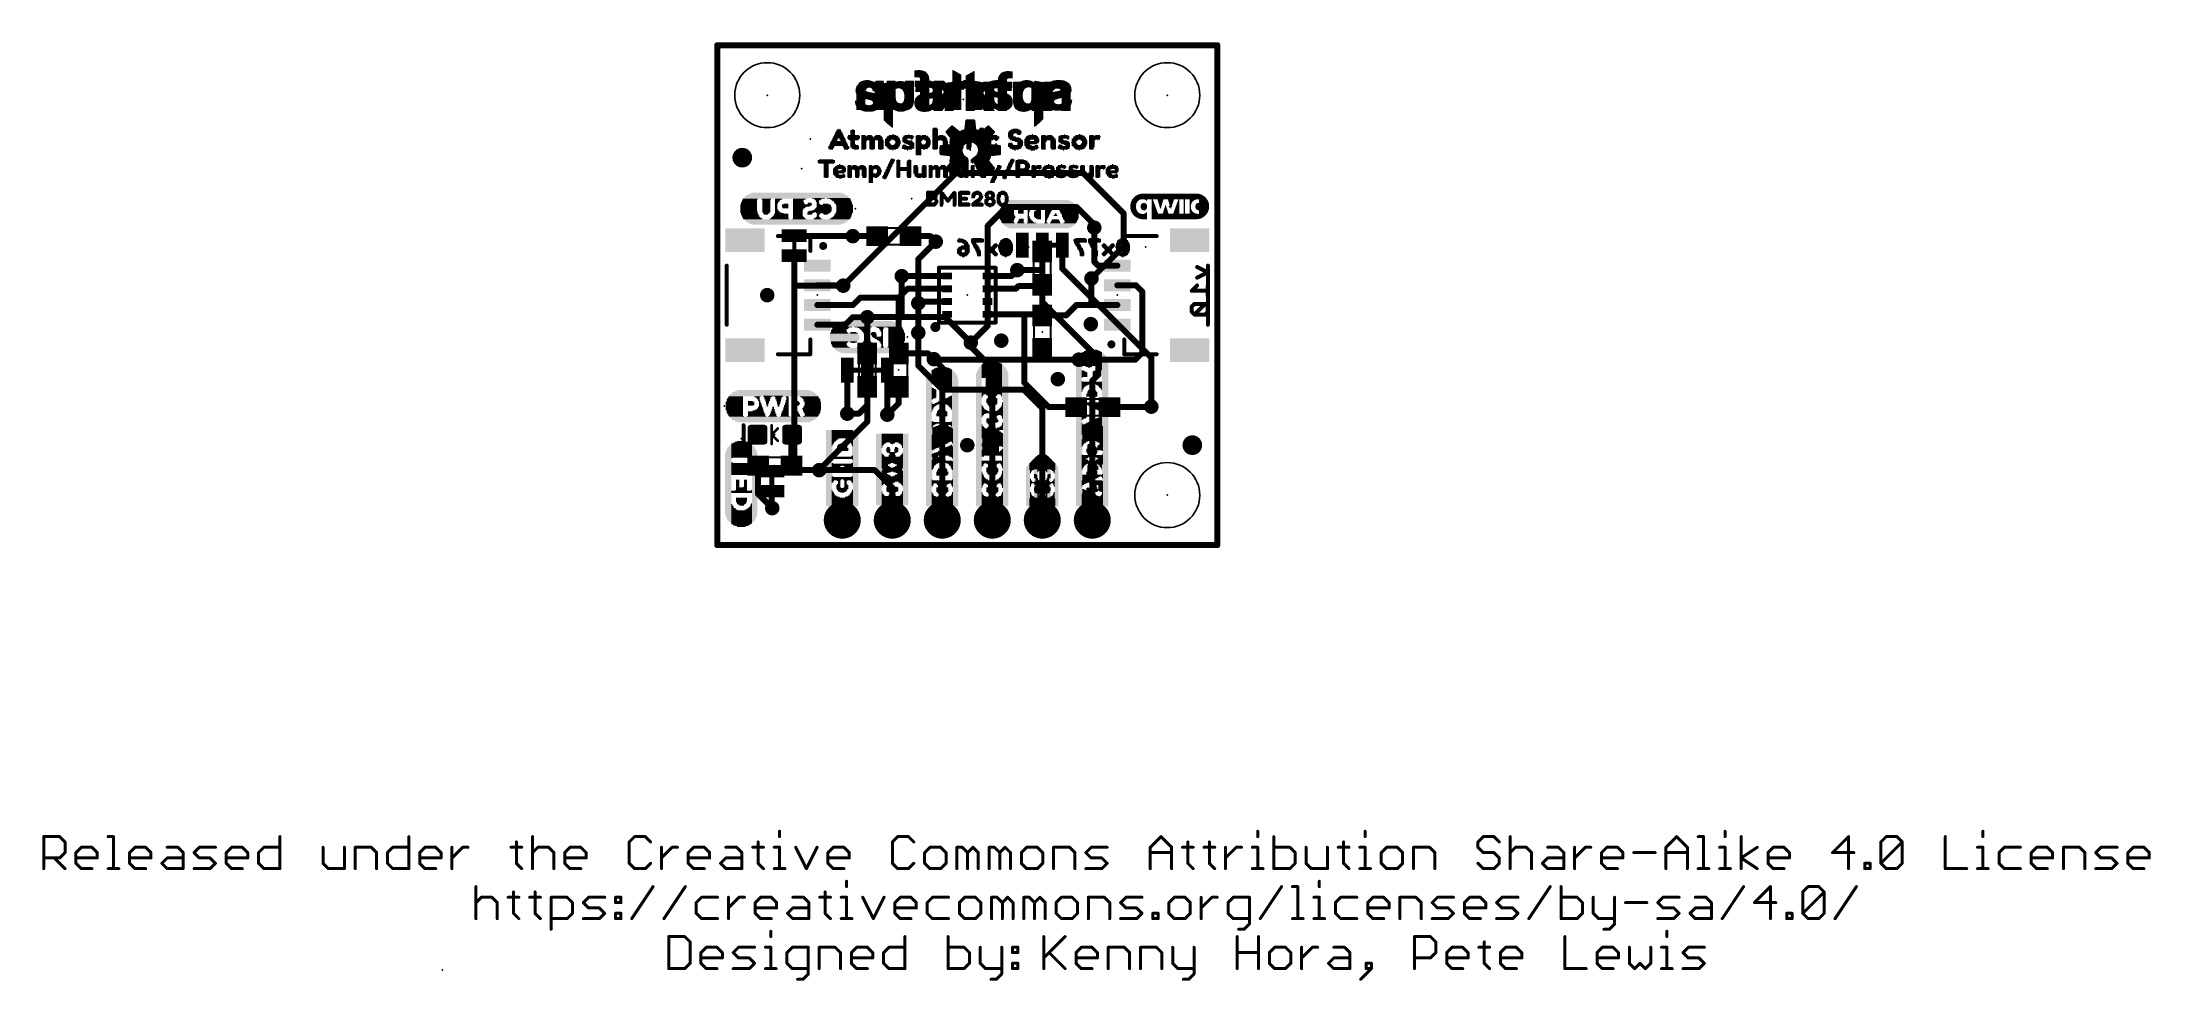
# Model space of a CAD drawing. Extents: x -34 to 73, y -22 to 26.
import ezdxf

# ---------------------------------------------------------------- set-up
doc = ezdxf.new("R2010")
doc.units = 0
for name, color, linetype in [('1', 12, 'CONTINUOUS'), ('16', 132, 'CONTINUOUS'), ('17', 110, 'CONTINUOUS'), ('18', 110, 'CONTINUOUS'), ('20', 31, 'CONTINUOUS'), ('21', 41, 'CONTINUOUS'), ('22', 40, 'CONTINUOUS'), ('23', 53, 'CONTINUOUS'), ('24', 53, 'CONTINUOUS'), ('51', 53, 'CONTINUOUS')]:
    doc.layers.add(name, color=color, linetype=linetype)

# ---------------------------------------------------------------- blocks, each defined once
blk = doc.blocks.new('RECT')
blk.add_solid([(-0.5, -0.5), (0.5, -0.5), (-0.5, 0.5), (0.5, 0.5)])
blk = doc.blocks.new('RECT160000X160000R30')
at = {"const_width": 0.15}
blk.add_lwpolyline([(0.425, -0.35), (0.425, 0.35, 0.4142), (0.35, 0.425), (-0.35, 0.425, 0.4142), (-0.425, 0.35), (-0.425, -0.35, 0.4142), (-0.35, -0.425), (0.35, -0.425, 0.4142)], format="xyb", close=True, dxfattribs=at)
blk.add_solid([(-0.3754, -0.3754), (0.3754, -0.3754), (-0.3754, 0.3754), (0.3754, 0.3754)])
blk = doc.blocks.new('PIE')
at = {"const_width": 0.5}
blk.add_lwpolyline([(0, -0.25, 1), (0, 0.25, 1), (0, -0.25)], format="xyb", dxfattribs=at)
blk = doc.blocks.new('ROUNDP')
at = {"const_width": 0.5}
blk.add_lwpolyline([(0, -0.25, 1), (0, 0.25, 1), (0, -0.25)], format="xyb", dxfattribs=at)
blk = doc.blocks.new('ROUNDV')
at = {"const_width": 0.5}
blk.add_lwpolyline([(0, -0.25, 1), (0, 0.25, 1), (0, -0.25)], format="xyb", dxfattribs=at)

msp = doc.modelspace()

# ---------------------------------------------------------------- linework, layer by layer
at = {"layer": '1', "const_width": 0.3048}
for points in [[(25.4, 25.4), (0, 25.4)], [(0, 25.4), (0, 0)], [(25.4, 0), (25.4, 25.4)], [(19.1516, 14.3963), (19.1516, 16.129)], [(8.1162, 15.6972), (6.8834, 15.6972)], [(10.8204, 15.6972), (9.8162, 15.6972)], [(10.8204, 15.6972), (11.0998, 15.4178)], [(14.945, 13.675), (15.24, 13.97)], [(19.3479, 14.2), (19.1516, 14.3963)], [(20.32, 14.2), (19.3479, 14.2)], [(5.08, 13.2), (6.3834, 13.2)], [(6.3834, 13.2), (6.4008, 13.1826)], [(9.6694, 13.025), (9.2202, 12.5758)], [(9.3824, 13.675), (9.3726, 13.6652)], [(11.675, 13.675), (9.3824, 13.675)], [(11.675, 13.025), (9.6694, 13.025)], [(13.725, 13.675), (14.945, 13.675)], [(13.725, 13.025), (15.1586, 13.025)], [(15.2908, 13.1572), (15.1586, 13.025)], [(16.4456, 13.1572), (15.2908, 13.1572)], [(16.51, 13.2216), (16.4456, 13.1572)], [(16.51, 11.6704), (16.51, 13.2216)], [(19.0091, 12.2155), (19.0091, 13.5509)], [(20.32, 13.2), (21.2678, 13.2)], [(21.2678, 13.2), (21.59, 12.8778)], [(21.59, 12.8778), (21.59, 9.779)], [(5.08, 12.2), (6.8914, 12.2)], [(6.8914, 12.2), (7.2672, 12.5758)], [(7.2672, 12.5758), (9.2202, 12.5758)], [(9.2202, 9.74), (9.2202, 12.5758)], [(10.2922, 12.375), (10.2108, 12.2936)], [(10.2108, 12.2936), (10.2108, 10.795)], [(11.675, 12.375), (10.2922, 12.375)], [(13.725, 11.725), (15.5956, 11.725)], [(15.5956, 11.725), (16.4554, 11.725)], [(15.5956, 8.255), (15.5956, 11.725)], [(16.4554, 11.725), (16.51, 11.6704)], [(17.7156, 11.6704), (16.51, 11.6704)], [(18.2452, 12.2), (17.7156, 11.6704)], [(18.2452, 12.2), (19.0246, 12.2)], [(19.0091, 12.2155), (19.0246, 12.2)], [(19.0246, 12.2), (20.32, 12.2)], [(5.08, 11.2), (6.5024, 11.2)], [(6.8834, 11.581), (6.5024, 11.2)], [(7.6214, 11.581), (6.8834, 11.581)], [(7.62, 11.5796), (7.6214, 11.581)], [(7.62, 9.74), (7.62, 11.5796)], [(9.2202, 9.74), (10.707, 9.74)], [(10.707, 9.74), (10.9982, 9.4488)], [(12.8778, 10.0838), (12.8778, 10.287)], [(13.97, 8.9916), (12.8778, 10.0838)], [(21.59, 9.779), (21.2344, 9.4234)], [(11.43, 9.017), (10.9982, 9.4488)], [(11.43, 9.017), (11.43, 1.27)], [(13.97, 1.27), (13.97, 8.9916)], [(21.2344, 9.4234), (18.3642, 9.4234)], [(7.62, 8.04), (7.62, 7.112)], [(9.2202, 8.04), (9.2202, 7.2136)], [(16.8402, 7.0104), (15.5956, 8.255)], [(7.1882, 6.6802), (6.604, 6.6802)], [(7.62, 7.112), (7.1882, 6.6802)], [(9.2202, 7.2136), (8.636, 6.6294)], [(18.2254, 7.0104), (16.8402, 7.0104)], [(22.0218, 7.0104), (19.9254, 7.0104)], [(22.0218, 7.0104), (22.0472, 7.0358)], [(3.771, 5.5864), (3.798, 5.6134)], [(3.771, 4.0386), (3.771, 5.5864)], [(2.071, 2.6026), (2.071, 4.0386)], [(8.001, 3.81), (5.1816, 3.81)], [(8.001, 3.81), (8.89, 2.921)], [(2.794, 1.8796), (2.071, 2.6026)], [(8.89, 2.921), (8.89, 1.27)], [(0, 0), (25.4, 0)]]:
    msp.add_lwpolyline(points, dxfattribs=at)
at = {"layer": '1', "const_width": 0.1524}
for points in [[(0, 25.4762, 1), (0, 25.3238)], [(0.0762, 25.4, 1), (-0.0762, 25.4)], [(25.4762, 25.4, 1), (25.3238, 25.4)], [(25.4, 25.3238, 1), (25.4, 25.4762)], [(19.2278, 16.129, 1), (19.0754, 16.129)], [(6.8834, 15.7734, 1), (6.8834, 15.621)], [(8.1162, 15.621, 1), (8.1162, 15.7734)], [(9.8162, 15.7734, 1), (9.8162, 15.621)], [(10.8743, 15.7511, 1), (10.7665, 15.6433)], [(10.8204, 15.621, 1), (10.8204, 15.7734)], [(11.0459, 15.3639, 1), (11.1537, 15.4717)], [(15.2939, 13.9161, 1), (15.1861, 14.0239)], [(19.2055, 14.4501, 1), (19.0977, 14.3424)], [(19.0754, 14.3963, 1), (19.2278, 14.3963)], [(19.3479, 14.2762, 1), (19.3479, 14.1238)], [(19.294, 14.1461, 1), (19.4017, 14.2539)], [(20.32, 14.1238, 1), (20.32, 14.2762)], [(5.08, 13.2762, 1), (5.08, 13.1238)], [(6.4373, 13.2539, 1), (6.3295, 13.1461)], [(6.3469, 13.1287, 1), (6.4547, 13.2365)], [(6.3834, 13.1238, 1), (6.3834, 13.2762)], [(9.3187, 13.7191, 1), (9.4265, 13.6113)], [(9.3824, 13.7512, 1), (9.3824, 13.5988)], [(9.4363, 13.6211, 1), (9.3285, 13.7289)], [(9.6694, 13.1012, 1), (9.6694, 12.9488)], [(9.7233, 12.9711, 1), (9.6155, 13.0789)], [(11.675, 13.5988, 1), (11.675, 13.7512)], [(11.675, 12.9488, 1), (11.675, 13.1012)], [(13.725, 13.7512, 1), (13.725, 13.5988)], [(13.725, 13.1012, 1), (13.725, 12.9488)], [(14.8911, 13.7289, 1), (14.9989, 13.6211)], [(14.945, 13.5988, 1), (14.945, 13.7512)], [(15.1047, 13.0789, 1), (15.2125, 12.9711)], [(15.1586, 12.9488, 1), (15.1586, 13.1012)], [(15.2908, 13.2334, 1), (15.2908, 13.081)], [(15.3447, 13.1033, 1), (15.2369, 13.2111)], [(16.3917, 13.2111, 1), (16.4995, 13.1033)], [(16.5862, 13.2216, 1), (16.4338, 13.2216)], [(16.4456, 13.081, 1), (16.4456, 13.2334)], [(16.5639, 13.1677, 1), (16.4561, 13.2755)], [(19.0853, 13.5509, 1), (18.9329, 13.5509)], [(20.32, 13.2762, 1), (20.32, 13.1238)], [(21.3217, 13.2539, 1), (21.2139, 13.1461)], [(21.2678, 13.1238, 1), (21.2678, 13.2762)], [(21.6662, 12.8778, 1), (21.5138, 12.8778)], [(21.5361, 12.8239, 1), (21.6439, 12.9317)], [(5.08, 12.2762, 1), (5.08, 12.1238)], [(6.8375, 12.2539, 1), (6.9453, 12.1461)], [(6.8914, 12.1238, 1), (6.8914, 12.2762)], [(7.2672, 12.652, 1), (7.2672, 12.4996)], [(7.3211, 12.5219, 1), (7.2133, 12.6297)], [(9.2964, 12.5758, 1), (9.144, 12.5758)], [(9.1663, 12.6297, 1), (9.2741, 12.5219)], [(9.2202, 12.4996, 1), (9.2202, 12.652)], [(10.287, 12.2936, 1), (10.1346, 12.2936)], [(10.1569, 12.3475, 1), (10.2647, 12.2397)], [(10.2922, 12.4512, 1), (10.2922, 12.2988)], [(10.3461, 12.3211, 1), (10.2383, 12.4289)], [(11.675, 12.2988, 1), (11.675, 12.4512)], [(13.725, 11.8012, 1), (13.725, 11.6488)], [(15.5956, 11.8012, 1), (15.5956, 11.6488)], [(15.6718, 11.725, 1), (15.5194, 11.725)], [(15.5956, 11.6488, 1), (15.5956, 11.8012)], [(16.5093, 11.7789, 1), (16.4015, 11.6711)], [(16.51, 11.7466, 1), (16.51, 11.5942)], [(16.4554, 11.6488, 1), (16.4554, 11.8012)], [(16.4561, 11.6165, 1), (16.5639, 11.7243)], [(17.6617, 11.7243, 1), (17.7695, 11.6165)], [(17.7156, 11.5942, 1), (17.7156, 11.7466)], [(18.2452, 12.2762, 1), (18.2452, 12.1238)], [(18.2991, 12.1461, 1), (18.1913, 12.2539)], [(19.063, 12.2694, 1), (18.9552, 12.1616)], [(18.9329, 12.2155, 1), (19.0853, 12.2155)], [(19.0246, 12.2762, 1), (19.0246, 12.1238)], [(18.9707, 12.1461, 1), (19.0785, 12.2539)], [(19.0246, 12.1238, 1), (19.0246, 12.2762)], [(20.32, 12.1238, 1), (20.32, 12.2762)], [(5.08, 11.2762, 1), (5.08, 11.1238)], [(6.4485, 11.2539, 1), (6.5563, 11.1461)], [(6.5024, 11.1238, 1), (6.5024, 11.2762)], [(6.8834, 11.6572, 1), (6.8834, 11.5048)], [(6.9373, 11.5271, 1), (6.8295, 11.6349)], [(7.6962, 11.5796, 1), (7.5438, 11.5796)], [(7.5661, 11.6335, 1), (7.6739, 11.5257)], [(7.6753, 11.5271, 1), (7.5675, 11.6349)], [(7.6214, 11.5048, 1), (7.6214, 11.6572)], [(10.1346, 10.795, 1), (10.287, 10.795)], [(16.4338, 11.6704, 1), (16.5862, 11.6704)], [(7.5438, 9.74, 1), (7.6962, 9.74)], [(9.2202, 9.8162, 1), (9.2202, 9.6638)], [(9.144, 9.74, 1), (9.2964, 9.74)], [(10.7609, 9.7939, 1), (10.6531, 9.6861)], [(10.707, 9.6638, 1), (10.707, 9.8162)], [(12.954, 10.287, 1), (12.8016, 10.287)], [(12.9317, 10.1377, 1), (12.8239, 10.0299)], [(12.8016, 10.0838, 1), (12.954, 10.0838)], [(21.5138, 9.779, 1), (21.6662, 9.779)], [(21.6439, 9.7251, 1), (21.5361, 9.8329)], [(11.0521, 9.5027, 1), (10.9443, 9.3949)], [(10.9443, 9.3949, 1), (11.0521, 9.5027)], [(11.5062, 9.017, 1), (11.3538, 9.017)], [(11.3761, 8.9631, 1), (11.4839, 9.0709)], [(14.0462, 8.9916, 1), (13.8938, 8.9916)], [(13.9161, 8.9377, 1), (14.0239, 9.0455)], [(18.3642, 9.4996, 1), (18.3642, 9.3472)], [(21.1805, 9.4773, 1), (21.2883, 9.3695)], [(21.2344, 9.3472, 1), (21.2344, 9.4996)], [(7.6962, 8.04, 1), (7.5438, 8.04)], [(9.2964, 8.04, 1), (9.144, 8.04)], [(15.6495, 8.3089, 1), (15.5417, 8.2011)], [(15.5194, 8.255, 1), (15.6718, 8.255)], [(6.604, 6.7564, 1), (6.604, 6.604)], [(7.1343, 6.7341, 1), (7.2421, 6.6263)], [(7.1882, 6.604, 1), (7.1882, 6.7564)], [(7.5438, 7.112, 1), (7.6962, 7.112)], [(7.6739, 7.0581, 1), (7.5661, 7.1659)], [(8.5821, 6.6833, 1), (8.6899, 6.5755)], [(9.144, 7.2136, 1), (9.2964, 7.2136)], [(9.2741, 7.1597, 1), (9.1663, 7.2675)], [(16.8402, 7.0866, 1), (16.8402, 6.9342)], [(16.7863, 6.9565, 1), (16.8941, 7.0643)], [(18.2254, 6.9342, 1), (18.2254, 7.0866)], [(19.9254, 7.0866, 1), (19.9254, 6.9342)], [(21.9679, 7.0643, 1), (22.0757, 6.9565)], [(22.1011, 6.9819, 1), (21.9933, 7.0897)], [(22.0218, 6.9342, 1), (22.0218, 7.0866)], [(3.8472, 5.5864, 1), (3.6948, 5.5864)], [(3.7171, 5.6403, 1), (3.8249, 5.5325)], [(3.8519, 5.5595, 1), (3.7441, 5.6673)], [(2.1472, 4.0386, 1), (1.9948, 4.0386)], [(3.6948, 4.0386, 1), (3.8472, 4.0386)], [(5.1816, 3.8862, 1), (5.1816, 3.7338)], [(8.0549, 3.8639, 1), (7.9471, 3.7561)], [(8.001, 3.7338, 1), (8.001, 3.8862)], [(2.1249, 2.6565, 1), (2.0171, 2.5487)], [(1.9948, 2.6026, 1), (2.1472, 2.6026)], [(8.9662, 2.921, 1), (8.8138, 2.921)], [(8.8361, 2.8671, 1), (8.9439, 2.9749)], [(2.7401, 1.8257, 1), (2.8479, 1.9335)], [(8.8138, 1.27, 1), (8.9662, 1.27)], [(11.3538, 1.27, 1), (11.5062, 1.27)], [(13.8938, 1.27, 1), (14.0462, 1.27)], [(0, 0.0762, 1), (0, -0.0762)], [(-0.0762, 0, 1), (0.0762, 0)], [(25.3238, 0, 1), (25.4762, 0)], [(25.4, -0.0762, 1), (25.4, 0.0762)]]:
    msp.add_lwpolyline(points, format="xyb", dxfattribs=at)
at = {"layer": '16'}
for points, const_width in [([(0, 25.4), (25.4, 25.4)], 0.3048), ([(0, 0), (0, 25.4)], 0.3048), ([(25.4, 25.4), (25.4, 0)], 0.3048), ([(12.1158, 18.8976), (6.4008, 13.1826)], 0.3048), ([(18.5928, 18.8976), (12.1158, 18.8976)], 0.3048), ([(20.6375, 16.8529), (18.5928, 18.8976)], 0.3048), ([(14.6812, 17.1704), (13.7414, 16.2306)], 0.3048), ([(18.2626, 17.1704), (14.6812, 17.1704)], 0.3048), ([(19.1516, 16.2814), (18.2626, 17.1704)], 0.3048), ([(13.7414, 16.2306), (13.7414, 11.1506)], 0.3048), ([(19.1516, 16.129), (19.1516, 16.2814)], 0.3048), ([(20.6375, 16.8529), (20.6375, 15.1793)], 0.3048), ([(3.9116, 15.7226), (3.937, 15.6972)], 0.3048), ([(6.8834, 15.6972), (3.937, 15.6972)], 0.3048), ([(3.9116, 15.5956), (3.9116, 14.8336)], 0.2032), ([(11.0998, 15.4178), (10.2108, 14.5288)], 0.3048), ([(16.51, 15.24), (16.51, 13.97)], 0.3048), ([(17.526, 15.24), (17.526, 14.0462)], 0.3048), ([(19.0091, 13.5509), (20.6375, 15.1793)], 0.3048), ([(3.9116, 14.7066), (3.9116, 13.1826)], 0.3048), ([(10.2108, 14.5288), (10.2108, 12.2936)], 0.3048), ([(15.24, 13.97), (16.51, 13.97)], 0.3048), ([(16.51, 13.97), (16.51, 12.3444)], 0.3048), ([(17.526, 14.0462), (22.0472, 9.525)], 0.3048), ([(24.3751, 14.1287), (24.9174, 13.8575)], 0.2032), ([(24.9174, 13.8575), (24.3751, 13.5864)], 0.2032), ([(6.4008, 13.1826), (3.9116, 13.1826)], 0.3048), ([(3.9116, 13.1826), (3.9116, 3.81)], 0.3048), ([(9.3726, 13.6652), (9.3726, 11.6078)], 0.3048), ([(24.3751, 13.1932), (24.1039, 12.922)], 0.2032), ([(24.1039, 12.922), (24.9174, 12.922)], 0.2032), ([(24.9174, 13.1932), (24.9174, 12.6508)], 0.2032), ([(19.3548, 9.4996), (16.51, 12.3444)], 0.3048), ([(24.2395, 12.2576), (24.1039, 12.1221)], 0.2032), ([(24.1039, 12.1221), (24.1039, 11.8509)], 0.2032), ([(24.1039, 11.8509), (24.2395, 11.7153)], 0.2032), ([(24.7818, 12.2576), (24.2395, 12.2576)], 0.2032), ([(24.7818, 12.2576), (24.2395, 11.7153)], 0.2032), ([(24.2395, 11.7153), (24.7818, 11.7153)], 0.2032), ([(24.9174, 12.1221), (24.7818, 12.2576)], 0.2032), ([(24.7818, 11.7153), (24.9174, 11.8509)], 0.2032), ([(24.9174, 11.8509), (24.9174, 12.1221)], 0.2032), ([(7.6214, 11.581), (7.6228, 11.5824)], 0.3048), ([(9.3472, 11.5824), (7.6228, 11.5824)], 0.3048), ([(9.3726, 11.6078), (9.3472, 11.5824)], 0.3048), ([(9.3472, 11.5824), (11.5824, 11.5824)], 0.3048), ([(10.2108, 9.1186), (10.2108, 10.795)], 0.3048), ([(11.5824, 11.5824), (12.8778, 10.287)], 0.3048), ([(13.7414, 11.1506), (12.8778, 10.287)], 0.3048), ([(19.3548, 8.6614), (19.3548, 9.4996)], 0.3048), ([(22.0472, 9.525), (22.0472, 7.0358)], 0.3048), ([(6.604, 8.89), (6.604, 6.6802)], 0.3048), ([(7.62, 8.89), (7.62, 6.2738)], 0.3048), ([(8.636, 8.89), (8.636, 6.6294)], 0.3048), ([(11.43, 7.8994), (10.2108, 9.1186)], 0.3048), ([(11.0236, 9.4234), (10.9982, 9.4488)], 0.3048), ([(18.3642, 9.4234), (11.0236, 9.4234)], 0.3048), ([(19.05, 8.3566), (19.3548, 8.6614)], 0.3048), ([(15.5702, 7.8994), (11.43, 7.8994)], 0.3048), ([(16.51, 6.9596), (15.5702, 7.8994)], 0.3048), ([(19.05, 1.27), (19.05, 8.3566)], 0.3048), ([(16.51, 1.27), (16.51, 6.9596)], 0.3048), ([(7.62, 6.2738), (5.1816, 3.8354)], 0.3048), ([(2.7686, 3.7592), (2.8194, 3.81)], 0.3048), ([(3.9116, 3.81), (2.8194, 3.81)], 0.3048), ([(5.1816, 3.81), (3.9116, 3.81)], 0.3048), ([(5.1816, 3.81), (5.1816, 3.8354)], 0.3048), ([(2.7686, 2.7432), (2.7686, 1.905)], 0.3048), ([(2.7686, 1.905), (2.794, 1.8796)], 0.3048), ([(25.4, 0), (0, 0)], 0.3048)]:
    msp.add_lwpolyline(points, dxfattribs=dict(at, const_width=const_width))
for points, const_width in [([(0, 25.4762, 1), (0, 25.3238)], 0.1524), ([(0.0762, 25.4, 1), (-0.0762, 25.4)], 0.1524), ([(25.4762, 25.4, 1), (25.3238, 25.4)], 0.1524), ([(25.4, 25.3238, 1), (25.4, 25.4762)], 0.1524), ([(12.1158, 18.9738, 1), (12.1158, 18.8214)], 0.1524), ([(12.1697, 18.8437, 1), (12.0619, 18.9515)], 0.1524), ([(18.6467, 18.9515, 1), (18.5389, 18.8437)], 0.1524), ([(18.5928, 18.8214, 1), (18.5928, 18.9738)], 0.1524), ([(14.6812, 17.2466, 1), (14.6812, 17.0942)], 0.1524), ([(14.7351, 17.1165, 1), (14.6273, 17.2243)], 0.1524), ([(18.3165, 17.2243, 1), (18.2087, 17.1165)], 0.1524), ([(18.2626, 17.0942, 1), (18.2626, 17.2466)], 0.1524), ([(13.8176, 16.2306, 1), (13.6652, 16.2306)], 0.1524), ([(13.6875, 16.2845, 1), (13.7953, 16.1767)], 0.1524), ([(19.2278, 16.2814, 1), (19.0754, 16.2814)], 0.1524), ([(19.0754, 16.129, 1), (19.2278, 16.129)], 0.1524), ([(19.0977, 16.2275, 1), (19.2055, 16.3353)], 0.1524), ([(20.7137, 16.8529, 1), (20.5613, 16.8529)], 0.1524), ([(20.5836, 16.799, 1), (20.6914, 16.9068)], 0.1524), ([(3.9655, 15.7765, 1), (3.8577, 15.6687)], 0.1524), ([(3.937, 15.7734, 1), (3.937, 15.621)], 0.1524), ([(3.8831, 15.6433, 1), (3.9909, 15.7511)], 0.1524), ([(3.9624, 15.5956, 1), (3.8608, 15.5956)], 0.1016), ([(6.8834, 15.621, 1), (6.8834, 15.7734)], 0.1524), ([(11.1537, 15.3639, 1), (11.0459, 15.4717)], 0.1524), ([(16.5862, 15.24, 1), (16.4338, 15.24)], 0.1524), ([(17.6022, 15.24, 1), (17.4498, 15.24)], 0.1524), ([(20.5613, 15.1793, 1), (20.7137, 15.1793)], 0.1524), ([(20.6914, 15.1254, 1), (20.5836, 15.2332)], 0.1524), ([(3.9878, 14.7066, 1), (3.8354, 14.7066)], 0.1524), ([(3.8608, 14.8336, 1), (3.9624, 14.8336)], 0.1016), ([(10.287, 14.5288, 1), (10.1346, 14.5288)], 0.1524), ([(10.1569, 14.5827, 1), (10.2647, 14.4749)], 0.1524), ([(15.24, 14.0462, 1), (15.24, 13.8938)], 0.1524), ([(16.5862, 13.97, 1), (16.4338, 13.97)], 0.1524), ([(16.4338, 13.97, 1), (16.5862, 13.97)], 0.1524), ([(16.51, 13.8938, 1), (16.51, 14.0462)], 0.1524), ([(17.5799, 14.1001, 1), (17.4721, 13.9923)], 0.1524), ([(17.4498, 14.0462, 1), (17.6022, 14.0462)], 0.1524), ([(24.3978, 14.1741, 1), (24.3524, 14.0832)], 0.1016), ([(24.9401, 13.8121, 1), (24.8947, 13.903)], 0.1016), ([(24.8947, 13.8121, 1), (24.9401, 13.903)], 0.1016), ([(3.9116, 13.2588, 1), (3.9116, 13.1064)], 0.1524), ([(3.9878, 13.1826, 1), (3.8354, 13.1826)], 0.1524), ([(3.8354, 13.1826, 1), (3.9878, 13.1826)], 0.1524), ([(6.3469, 13.2365, 1), (6.4547, 13.1287)], 0.1524), ([(6.4008, 13.1064, 1), (6.4008, 13.2588)], 0.1524), ([(9.4488, 13.6652, 1), (9.2964, 13.6652)], 0.1524), ([(18.9552, 13.6048, 1), (19.063, 13.497)], 0.1524), ([(24.1039, 12.9728, 1), (24.1039, 12.8712)], 0.1016), ([(24.068, 12.9579, 1), (24.1398, 12.8861)], 0.1016), ([(24.3524, 13.6318, 1), (24.3978, 13.5409)], 0.1016), ([(24.411, 13.1572, 1), (24.3392, 13.2291)], 0.1016), ([(24.9682, 13.1932, 1), (24.8666, 13.1932)], 0.1016), ([(24.9174, 12.8712, 1), (24.9174, 12.9728)], 0.1016), ([(10.1346, 12.2936, 1), (10.287, 12.2936)], 0.1524), ([(16.5639, 12.3983, 1), (16.4561, 12.2905)], 0.1524), ([(16.4338, 12.3444, 1), (16.5862, 12.3444)], 0.1524), ([(24.1547, 12.1221, 1), (24.0531, 12.1221)], 0.1016), ([(24.068, 12.158, 1), (24.1398, 12.0861)], 0.1016), ([(24.1398, 11.8868, 1), (24.068, 11.815)], 0.1016), ([(24.0531, 11.8509, 1), (24.1547, 11.8509)], 0.1016), ([(24.2395, 12.3084, 1), (24.2395, 12.2068)], 0.1016), ([(24.2395, 11.7661, 1), (24.2395, 11.6645)], 0.1016), ([(24.2036, 11.7512, 1), (24.2754, 11.6794)], 0.1016), ([(24.2754, 12.2217, 1), (24.2036, 12.2936)], 0.1016), ([(24.2036, 11.6794, 1), (24.2754, 11.7512)], 0.1016), ([(24.8177, 12.2936, 1), (24.7459, 12.2217)], 0.1016), ([(24.7459, 11.7512, 1), (24.8177, 11.6794)], 0.1016), ([(24.8177, 12.2217, 1), (24.7459, 12.2936)], 0.1016), ([(24.7818, 12.2068, 1), (24.7818, 12.3084)], 0.1016), ([(24.7818, 11.6645, 1), (24.7818, 11.7661)], 0.1016), ([(24.8666, 12.6508, 1), (24.9682, 12.6508)], 0.1016), ([(24.9682, 12.1221, 1), (24.8666, 12.1221)], 0.1016), ([(24.8666, 11.8509, 1), (24.9682, 11.8509)], 0.1016), ([(24.8815, 12.0861, 1), (24.9533, 12.158)], 0.1016), ([(24.9533, 11.815, 1), (24.8815, 11.8868)], 0.1016), ([(7.5675, 11.6349, 1), (7.6753, 11.5271)], 0.1524), ([(7.6228, 11.6586, 1), (7.6228, 11.5062)], 0.1524), ([(7.6767, 11.5285, 1), (7.5689, 11.6363)], 0.1524), ([(9.3472, 11.6586, 1), (9.3472, 11.5062)], 0.1524), ([(9.2933, 11.6363, 1), (9.4011, 11.5285)], 0.1524), ([(9.2964, 11.6078, 1), (9.4488, 11.6078)], 0.1524), ([(9.4265, 11.5539, 1), (9.3187, 11.6617)], 0.1524), ([(9.3472, 11.5062, 1), (9.3472, 11.6586)], 0.1524), ([(10.287, 10.795, 1), (10.1346, 10.795)], 0.1524), ([(11.6363, 11.6363, 1), (11.5285, 11.5285)], 0.1524), ([(11.5824, 11.5062, 1), (11.5824, 11.6586)], 0.1524), ([(13.6652, 11.1506, 1), (13.8176, 11.1506)], 0.1524), ([(13.7953, 11.0967, 1), (13.6875, 11.2045)], 0.1524), ([(12.8239, 10.3409, 1), (12.9317, 10.2331)], 0.1524), ([(12.8239, 10.2331, 1), (12.9317, 10.3409)], 0.1524), ([(19.431, 9.4996, 1), (19.2786, 9.4996)], 0.1524), ([(22.1234, 9.525, 1), (21.971, 9.525)], 0.1524), ([(21.9933, 9.4711, 1), (22.1011, 9.5789)], 0.1524), ([(6.6802, 8.89, 1), (6.5278, 8.89)], 0.1524), ([(7.6962, 8.89, 1), (7.5438, 8.89)], 0.1524), ([(8.7122, 8.89, 1), (8.5598, 8.89)], 0.1524), ([(10.2647, 9.1725, 1), (10.1569, 9.0647)], 0.1524), ([(10.1346, 9.1186, 1), (10.287, 9.1186)], 0.1524), ([(11.0521, 9.5027, 1), (10.9443, 9.3949)], 0.1524), ([(11.0236, 9.4996, 1), (11.0236, 9.3472)], 0.1524), ([(10.9697, 9.3695, 1), (11.0775, 9.4773)], 0.1524), ([(18.3642, 9.3472, 1), (18.3642, 9.4996)], 0.1524), ([(19.2786, 8.6614, 1), (19.431, 8.6614)], 0.1524), ([(19.3009, 9.4457, 1), (19.4087, 9.5535)], 0.1524), ([(19.4087, 8.6075, 1), (19.3009, 8.7153)], 0.1524), ([(11.43, 7.9756, 1), (11.43, 7.8232)], 0.1524), ([(11.3761, 7.8455, 1), (11.4839, 7.9533)], 0.1524), ([(15.6241, 7.9533, 1), (15.5163, 7.8455)], 0.1524), ([(15.5702, 7.8232, 1), (15.5702, 7.9756)], 0.1524), ([(19.1262, 8.3566, 1), (18.9738, 8.3566)], 0.1524), ([(18.9961, 8.4105, 1), (19.1039, 8.3027)], 0.1524), ([(6.5278, 6.6802, 1), (6.6802, 6.6802)], 0.1524), ([(8.5598, 6.6294, 1), (8.7122, 6.6294)], 0.1524), ([(16.5862, 6.9596, 1), (16.4338, 6.9596)], 0.1524), ([(16.4561, 6.9057, 1), (16.5639, 7.0135)], 0.1524), ([(21.971, 7.0358, 1), (22.1234, 7.0358)], 0.1524), ([(7.5438, 6.2738, 1), (7.6962, 6.2738)], 0.1524), ([(7.6739, 6.2199, 1), (7.5661, 6.3277)], 0.1524), ([(2.7147, 3.8131, 1), (2.8225, 3.7053)], 0.1524), ([(2.8194, 3.8862, 1), (2.8194, 3.7338)], 0.1524), ([(2.8733, 3.7561, 1), (2.7655, 3.8639)], 0.1524), ([(3.9116, 3.8862, 1), (3.9116, 3.7338)], 0.1524), ([(3.8354, 3.81, 1), (3.9878, 3.81)], 0.1524), ([(3.9116, 3.7338, 1), (3.9116, 3.8862)], 0.1524), ([(5.2578, 3.8354, 1), (5.1054, 3.8354)], 0.1524), ([(5.1277, 3.8893, 1), (5.2355, 3.7815)], 0.1524), ([(5.1054, 3.81, 1), (5.2578, 3.81)], 0.1524), ([(5.1816, 3.7338, 1), (5.1816, 3.8862)], 0.1524), ([(2.8448, 2.7432, 1), (2.6924, 2.7432)], 0.1524), ([(2.8225, 1.9589, 1), (2.7147, 1.8511)], 0.1524), ([(2.6924, 1.905, 1), (2.8448, 1.905)], 0.1524), ([(2.7401, 1.8257, 1), (2.8479, 1.9335)], 0.1524), ([(16.4338, 1.27, 1), (16.5862, 1.27)], 0.1524), ([(18.9738, 1.27, 1), (19.1262, 1.27)], 0.1524), ([(0, 0.0762, 1), (0, -0.0762)], 0.1524), ([(-0.0762, 0, 1), (0.0762, 0)], 0.1524), ([(25.3238, 0, 1), (25.4762, 0)], 0.1524), ([(25.4, -0.0762, 1), (25.4, 0.0762)], 0.1524)]:
    msp.add_lwpolyline(points, format="xyb", dxfattribs=dict(at, const_width=const_width))
at = {"layer": '20', "const_width": 0.2032}
for points in [[(0, 0), (0, 25.4)], [(0, 25.4), (25.4, 25.4)], [(25.4, 25.4), (25.4, 0)], [(25.4, 0), (0, 0)]]:
    msp.add_lwpolyline(points, dxfattribs=at)
at = {"layer": '20', "const_width": 0.1016}
for points in [[(0.0508, 25.4, 1), (-0.0508, 25.4)], [(0, 25.4508, 1), (0, 25.3492)], [(25.4508, 25.4, 1), (25.3492, 25.4)], [(25.4, 25.3492, 1), (25.4, 25.4508)], [(0, 0.0508, 1), (0, -0.0508)], [(-0.0508, 0, 1), (0.0508, 0)], [(25.3492, 0, 1), (25.4508, 0)], [(25.4, -0.0508, 1), (25.4, 0.0508)]]:
    msp.add_lwpolyline(points, format="xyb", dxfattribs=at)
at = {"layer": '20'}
for centre in [(2.54, 22.86), (22.86, 22.86), (22.86, 2.54)]:
    msp.add_circle(centre, 1.651, dxfattribs=at)
at = {"layer": '21'}
for points, const_width in [([(7.3478, 23.4955), (7.4478, 23.5255)], 0.0762), ([(7.4478, 23.5255), (7.5578, 23.5355)], 0.0762), ([(7.5578, 23.5355), (7.6778, 23.5455)], 0.0762), ([(7.6778, 23.5455), (7.8978, 23.5255)], 0.0762), ([(7.8978, 23.5255), (7.9978, 23.4955)], 0.0762), ([(9.1078, 23.5155), (9.2878, 23.5455)], 0.0762), ([(9.2878, 23.5455), (9.4478, 23.5255)], 0.0762), ([(9.4478, 23.5255), (9.5778, 23.4755)], 0.0762), ([(10.4578, 23.5054), (10.6378, 23.5355)], 0.0762), ([(10.6378, 23.5355), (10.8578, 23.5355)], 0.0762), ([(10.8578, 23.5355), (10.9178, 23.5255)], 0.0762), ([(10.9178, 23.5255), (10.9678, 23.5255)], 0.0762), ([(10.9678, 23.5255), (11.0178, 23.5155)], 0.0762), ([(12.2078, 23.4955), (12.3478, 23.5355)], 0.0762), ([(12.3478, 23.5355), (12.4878, 23.5355)], 0.0762), ([(12.4878, 23.5355), (12.4978, 23.5255)], 0.0762), ([(12.4978, 23.5255), (12.4978, 23.1654)], 0.0762), ([(12.6578, 23.8255), (13.0378, 24.0455)], 0.0762), ([(12.6578, 22.0855), (12.6578, 23.8255)], 0.0762), ([(12.6578, 23.7744), (13.0378, 23.7744)], 0.0762), ([(12.6578, 23.6982), (13.0378, 23.6982)], 0.0762), ([(12.6578, 23.622), (13.0378, 23.622)], 0.0762), ([(12.6578, 23.5458), (13.0378, 23.5458)], 0.0762), ([(12.7012, 23.8506), (13.0378, 23.8506)], 0.0762), ([(12.8329, 23.9268), (13.0378, 23.9268)], 0.0762), ([(12.9645, 24.003), (13.0378, 24.003)], 0.0762), ([(13.0378, 24.0455), (13.0378, 22.9955)], 0.0762), ([(14.2878, 23.6155), (14.2978, 23.7055)], 0.0762), ([(14.2878, 23.5054), (14.2878, 23.6155)], 0.0762), ([(14.2878, 23.5458), (14.6778, 23.5458)], 0.0762), ([(14.2885, 23.622), (14.6778, 23.622)], 0.0762), ([(14.297, 23.6982), (14.702, 23.6982)], 0.0762), ([(14.2978, 23.7055), (14.3178, 23.7855)], 0.0762), ([(14.315, 23.7744), (14.9678, 23.7744)], 0.0762), ([(14.3178, 23.7855), (14.3578, 23.8555)], 0.0762), ([(14.355, 23.8506), (14.9678, 23.8506)], 0.0762), ([(14.3578, 23.8555), (14.4078, 23.9154)], 0.0762), ([(14.4078, 23.9154), (14.4678, 23.9755)], 0.0762), ([(14.4192, 23.9268), (14.9678, 23.9268)], 0.0762), ([(14.4678, 23.9755), (14.5478, 24.0054)], 0.0762), ([(14.5413, 24.003), (14.9678, 24.003)], 0.0762), ([(14.5478, 24.0054), (14.6478, 24.0355)], 0.0762), ([(14.6478, 24.0355), (14.7578, 24.0455)], 0.0762), ([(14.6878, 23.6654), (14.6778, 23.6255)], 0.0762), ([(14.6778, 23.6255), (14.6778, 23.5054)], 0.0762), ([(14.6978, 23.6854), (14.6878, 23.6654)], 0.0762), ([(14.7078, 23.7155), (14.6978, 23.6854)], 0.0762), ([(14.7278, 23.7255), (14.7078, 23.7155)], 0.0762), ([(14.7878, 23.7455), (14.7278, 23.7255)], 0.0762), ([(14.7578, 24.0455), (14.8378, 24.0455)], 0.0762), ([(14.9678, 23.7455), (14.7878, 23.7455)], 0.0762), ([(14.8378, 24.0455), (14.8678, 24.0355)], 0.0762), ([(14.8678, 24.0355), (14.9678, 24.0355)], 0.0762), ([(14.9678, 24.0355), (14.9678, 23.7455)], 0.0762), ([(17.1578, 23.4855), (17.2778, 23.5255)], 0.0762), ([(17.2778, 23.5255), (17.3978, 23.5455)], 0.0762), ([(17.3978, 23.5455), (17.5378, 23.5255)], 0.0762), ([(17.5378, 23.5255), (17.6578, 23.4955)], 0.0762), ([(7.0478, 22.4255), (7.0278, 22.5455)], 0.0762), ([(7.0278, 22.5455), (7.3978, 22.5455)], 0.0762), ([(7.0389, 22.479), (7.411, 22.479)], 0.0762), ([(7.0578, 23.0855), (7.0778, 23.2155)], 0.0762), ([(7.0678, 23.0054), (7.0578, 23.0855)], 0.0762), ([(7.0583, 23.0886), (7.4704, 23.0886)], 0.0762), ([(7.0669, 23.0124), (7.5985, 23.0124)], 0.0762), ([(7.0978, 22.9255), (7.0678, 23.0054)], 0.0762), ([(7.07, 23.1648), (7.4501, 23.1648)], 0.0762), ([(7.0778, 23.2155), (7.1178, 23.3155)], 0.0762), ([(7.088, 23.241), (7.4911, 23.241)], 0.0762), ([(7.0938, 22.9362), (7.9294, 22.9362)], 0.0762), ([(7.1978, 22.8255), (7.0978, 22.9255)], 0.0762), ([(7.1178, 23.3155), (7.1778, 23.3855)], 0.0762), ([(7.1193, 23.3172), (8.2275, 23.3172)], 0.0762), ([(7.1633, 22.86), (8.1373, 22.86)], 0.0762), ([(7.1778, 23.3855), (7.2578, 23.4455)], 0.0762), ([(7.1884, 23.3934), (8.1572, 23.3934)], 0.0762), ([(7.2678, 22.7855), (7.1978, 22.8255)], 0.0762), ([(7.2578, 23.4455), (7.3478, 23.4955)], 0.0762), ([(7.3478, 22.7554), (7.2678, 22.7855)], 0.0762), ([(7.2722, 22.7838), (8.2478, 22.7838)], 0.0762), ([(7.3013, 23.4696), (8.0443, 23.4696)], 0.0762), ([(7.4278, 22.7355), (7.3478, 22.7554)], 0.0762), ([(7.3978, 22.5455), (7.4078, 22.4855)], 0.0762), ([(7.4078, 22.4855), (7.4278, 22.4455)], 0.0762), ([(7.5078, 22.7055), (7.4278, 22.7355)], 0.0762), ([(7.4578, 23.1955), (7.4478, 23.1555)], 0.0762), ([(7.4478, 23.1555), (7.4578, 23.1055)], 0.0762), ([(7.4678, 23.2255), (7.4578, 23.1955)], 0.0762), ([(7.4578, 23.1055), (7.4878, 23.0655)], 0.0762), ([(7.5278, 23.2655), (7.4678, 23.2255)], 0.0762), ([(7.4878, 23.0655), (7.5278, 23.0355)], 0.0762), ([(7.5021, 22.7076), (8.3007, 22.7076)], 0.0762), ([(7.6078, 22.6854), (7.5078, 22.7055)], 0.0762), ([(7.5578, 23.2755), (7.5278, 23.2655)], 0.0762), ([(7.5278, 23.0355), (7.5878, 23.0155)], 0.0762), ([(7.5978, 23.2755), (7.5578, 23.2755)], 0.0762), ([(7.5878, 23.0155), (7.7278, 22.9755)], 0.0762), ([(7.6278, 23.2855), (7.5978, 23.2755)], 0.0762), ([(7.6978, 22.6654), (7.6078, 22.6854)], 0.0762), ([(7.7178, 23.2855), (7.6278, 23.2855)], 0.0762), ([(7.8378, 22.6255), (7.6978, 22.6654)], 0.0762), ([(7.7678, 23.2755), (7.7178, 23.2855)], 0.0762), ([(7.7278, 22.9755), (7.8078, 22.9655)], 0.0762), ([(7.8078, 23.2655), (7.7678, 23.2755)], 0.0762), ([(7.8478, 23.2455), (7.8078, 23.2655)], 0.0762), ([(7.8078, 22.9655), (7.8878, 22.9455)], 0.0762), ([(7.817, 22.6314), (8.3283, 22.6314)], 0.0762), ([(7.8878, 22.5954), (7.8378, 22.6255)], 0.0762), ([(7.9078, 23.1854), (7.8478, 23.2455)], 0.0762), ([(7.8523, 23.241), (8.2636, 23.241)], 0.0762), ([(7.8878, 22.9455), (7.9778, 22.9255)], 0.0762), ([(7.9178, 22.5655), (7.8878, 22.5954)], 0.0762), ([(7.9178, 23.1455), (7.9078, 23.1854)], 0.0762), ([(7.913, 23.1648), (8.2852, 23.1648)], 0.0762), ([(7.9278, 23.0954), (7.9178, 23.1455)], 0.0762), ([(7.9378, 22.5355), (7.9178, 22.5655)], 0.0762), ([(7.9246, 22.5552), (8.3367, 22.5552)], 0.0762), ([(8.2978, 23.0954), (7.9278, 23.0954)], 0.0762), ([(7.9478, 22.4955), (7.9378, 22.5355)], 0.0762), ([(7.9478, 22.4455), (7.9478, 22.4955)], 0.0762), ([(7.9478, 22.479), (8.3327, 22.479)], 0.0762), ([(7.9778, 22.9255), (8.0578, 22.8955)], 0.0762), ([(7.9978, 23.4955), (8.0878, 23.4455)], 0.0762), ([(8.0578, 22.8955), (8.1278, 22.8655)], 0.0762), ([(8.0878, 23.4455), (8.1678, 23.3855)], 0.0762), ([(8.1278, 22.8655), (8.1978, 22.8255)], 0.0762), ([(8.1678, 23.3855), (8.2378, 23.3055)], 0.0762), ([(8.1978, 22.8255), (8.2578, 22.7755)], 0.0762), ([(8.2378, 23.3055), (8.2778, 23.2055)], 0.0762), ([(8.2578, 22.7755), (8.2978, 22.7155)], 0.0762), ([(8.2778, 23.2055), (8.2978, 23.0954)], 0.0762), ([(8.2978, 22.7155), (8.3278, 22.6355)], 0.0762), ([(8.3278, 22.6355), (8.3378, 22.5455)], 0.0762), ([(8.3378, 22.5455), (8.3278, 22.4154)], 0.0762), ([(8.4978, 23.4354), (8.5478, 23.4455)], 0.0762), ([(8.4978, 21.5954), (8.4978, 23.4354)], 0.0762), ([(8.4978, 23.3934), (8.8678, 23.3934)], 0.0762), ([(8.4978, 23.3172), (9.776, 23.3172)], 0.0762), ([(8.4978, 23.241), (9.1677, 23.241)], 0.0762), ([(8.4978, 23.1648), (8.9873, 23.1648)], 0.0762), ([(8.4978, 23.0886), (8.9306, 23.0886)], 0.0762), ([(8.4978, 23.0124), (8.902, 23.0124)], 0.0762), ([(8.4978, 22.9362), (8.883, 22.9362)], 0.0762), ([(8.4978, 22.86), (8.8678, 22.86)], 0.0762), ([(8.4978, 22.7838), (8.8678, 22.7838)], 0.0762), ([(8.4978, 22.7076), (8.8678, 22.7076)], 0.0762), ([(8.4978, 22.6314), (8.8863, 22.6314)], 0.0762), ([(8.4978, 22.5552), (8.9054, 22.5552)], 0.0762), ([(8.4978, 22.479), (8.9521, 22.479)], 0.0762), ([(8.5478, 23.4455), (8.5878, 23.4555)], 0.0762), ([(8.5878, 23.4555), (8.6378, 23.4655)], 0.0762), ([(8.6378, 23.4655), (8.6778, 23.4655)], 0.0762), ([(8.6778, 23.4655), (8.7778, 23.4855)], 0.0762), ([(8.6986, 23.4696), (8.8678, 23.4696)], 0.0762), ([(8.7778, 23.4855), (8.8178, 23.4955)], 0.0762), ([(8.8178, 23.4955), (8.8678, 23.5054)], 0.0762), ([(8.8678, 23.5054), (8.8678, 23.3255)], 0.0762), ([(8.8678, 23.3255), (8.9478, 23.4255)], 0.0762), ([(8.9078, 23.0355), (8.8678, 22.8755)], 0.0762), ([(8.8678, 22.8755), (8.8678, 22.7055)], 0.0762), ([(8.8678, 22.7055), (8.9078, 22.5455)], 0.0762), ([(8.9378, 23.1055), (8.9078, 23.0355)], 0.0762), ([(8.9078, 22.5455), (8.9878, 22.4255)], 0.0762), ([(8.9222, 23.3934), (9.6998, 23.3934)], 0.0762), ([(8.9878, 23.1654), (8.9378, 23.1055)], 0.0762), ([(8.9478, 23.4255), (9.0478, 23.4855)], 0.0762), ([(9.0478, 23.2055), (8.9878, 23.1654)], 0.0762), ([(9.0214, 23.4696), (9.587, 23.4696)], 0.0762), ([(9.0478, 23.4855), (9.1078, 23.5155)], 0.0762), ([(9.1178, 23.2355), (9.0478, 23.2055)], 0.0762), ([(9.2078, 23.2455), (9.1178, 23.2355)], 0.0762), ([(9.2878, 23.2355), (9.2078, 23.2455)], 0.0762), ([(9.2434, 23.241), (9.8212, 23.241)], 0.0762), ([(9.3578, 23.2055), (9.2878, 23.2355)], 0.0762), ([(9.4178, 23.1654), (9.3578, 23.2055)], 0.0762), ([(9.4678, 23.1055), (9.4178, 23.1654)], 0.0762), ([(9.4183, 23.1648), (9.8596, 23.1648)], 0.0762), ([(9.4278, 22.4255), (9.5078, 22.5455)], 0.0762), ([(9.4635, 22.479), (9.649, 22.479)], 0.0762), ([(9.4978, 23.0355), (9.4678, 23.1055)], 0.0762), ([(9.475, 23.0886), (9.8889, 23.0886)], 0.0762), ([(9.5278, 22.9555), (9.4978, 23.0355)], 0.0762), ([(9.5064, 23.0124), (9.9092, 23.0124)], 0.0762), ([(9.5078, 22.5455), (9.5278, 22.6255)], 0.0762), ([(9.8478, 22.3855), (9.5078, 22.5455)], 0.0762), ([(9.5078, 22.5455), (9.8478, 22.3855)], 0.0762), ([(9.5102, 22.5552), (9.9049, 22.5552)], 0.0762), ([(9.5478, 22.7955), (9.5278, 22.9555)], 0.0762), ([(9.5278, 22.6255), (9.5378, 22.7055)], 0.0762), ([(9.5285, 22.6314), (9.9158, 22.6314)], 0.0762), ([(9.5302, 22.9362), (9.9255, 22.9362)], 0.0762), ([(9.5378, 22.7055), (9.5478, 22.7955)], 0.0762), ([(9.538, 22.7076), (9.9222, 22.7076)], 0.0762), ([(9.5397, 22.86), (9.9278, 22.86)], 0.0762), ([(9.5465, 22.7838), (9.9277, 22.7838)], 0.0762), ([(9.5478, 22.7955), (9.9278, 22.7855)], 0.0762), ([(9.9278, 22.7855), (9.5478, 22.7955)], 0.0762), ([(9.5778, 23.4755), (9.6878, 23.4055)], 0.0762), ([(9.649, 22.479), (9.8868, 22.479)], 0.0762), ([(9.6878, 23.4055), (9.7778, 23.3155)], 0.0762), ([(9.7778, 23.3155), (9.8478, 23.1955)], 0.0762), ([(9.8478, 23.1955), (9.8978, 23.0655)], 0.0762), ([(9.8978, 22.5054), (9.8478, 22.3855)], 0.0762), ([(9.8978, 23.0655), (9.9278, 22.9255)], 0.0762), ([(9.9178, 22.6455), (9.8978, 22.5054)], 0.0762), ([(9.9278, 22.7855), (9.9178, 22.6455)], 0.0762), ([(9.9278, 22.9255), (9.9278, 22.7855)], 0.0762), ([(10.0478, 22.4655), (10.0578, 22.5755)], 0.0762), ([(10.0478, 22.4154), (10.0478, 22.4655)], 0.0762), ([(10.049, 22.479), (10.431, 22.479)], 0.0762), ([(10.056, 22.5552), (10.4378, 22.5552)], 0.0762), ([(10.0578, 22.5755), (10.0878, 22.6654)], 0.0762), ([(10.0765, 22.6314), (10.4938, 22.6314)], 0.0762), ([(10.0878, 23.0655), (10.0978, 23.1355)], 0.0762), ([(10.4778, 23.0655), (10.0878, 23.0655)], 0.0762), ([(10.0878, 22.6654), (10.1378, 22.7355)], 0.0762), ([(10.0911, 23.0886), (10.4778, 23.0886)], 0.0762), ([(10.0978, 23.1355), (10.1078, 23.1854)], 0.0762), ([(10.1037, 23.1648), (10.4975, 23.1648)], 0.0762), ([(10.1078, 23.1854), (10.1278, 23.2455)], 0.0762), ([(10.1179, 22.7076), (10.5894, 22.7076)], 0.0762), ([(10.1263, 23.241), (10.5633, 23.241)], 0.0762), ([(10.1278, 23.2455), (10.1578, 23.2955)], 0.0762), ([(10.1378, 22.7355), (10.1978, 22.7955)], 0.0762), ([(10.1578, 23.2955), (10.1878, 23.3355)], 0.0762), ([(10.1741, 23.3172), (11.3291, 23.3172)], 0.0762), ([(10.1862, 22.7838), (10.5603, 22.7838)], 0.0762), ([(10.1878, 23.3355), (10.2278, 23.3755)], 0.0762), ([(10.1978, 22.7955), (10.2678, 22.8355)], 0.0762), ([(10.2278, 23.3755), (10.3078, 23.4354)], 0.0762), ([(10.2517, 23.3934), (11.2698, 23.3934)], 0.0762), ([(10.2678, 22.8355), (10.3478, 22.8655)], 0.0762), ([(10.3078, 23.4354), (10.3578, 23.4655)], 0.0762), ([(10.3333, 22.86), (10.5313, 22.86)], 0.0762), ([(10.3478, 22.8655), (10.4378, 22.8855)], 0.0762), ([(10.3578, 23.4655), (10.4578, 23.5054)], 0.0762), ([(10.3682, 23.4696), (11.1574, 23.4696)], 0.0762), ([(10.4378, 22.5155), (10.4278, 22.4855)], 0.0762), ([(10.4278, 22.4855), (10.4378, 22.4655)], 0.0762), ([(10.4378, 22.8855), (10.5178, 22.8955)], 0.0762), ([(10.4578, 22.5954), (10.4378, 22.5555)], 0.0762), ([(10.4378, 22.5555), (10.4378, 22.5155)], 0.0762), ([(10.4378, 22.4655), (10.4378, 22.4455)], 0.0762), ([(10.4978, 22.6355), (10.4578, 22.5954)], 0.0762), ([(10.4878, 23.1155), (10.4778, 23.0954)], 0.0762), ([(10.4778, 23.0954), (10.4778, 23.0655)], 0.0762), ([(10.5078, 23.1854), (10.4878, 23.1455)], 0.0762), ([(10.4878, 23.1455), (10.4878, 23.1155)], 0.0762), ([(10.5978, 22.6854), (10.4978, 22.6355)], 0.0762), ([(10.5678, 23.2455), (10.5078, 23.1854)], 0.0762), ([(10.5178, 22.8955), (10.6078, 22.9154)], 0.0762), ([(10.5978, 22.6854), (10.5178, 22.8955)], 0.0762), ([(10.5178, 22.8955), (10.5978, 22.6854)], 0.0762), ([(10.5313, 22.86), (10.7922, 22.86)], 0.0762), ([(10.5603, 22.7838), (10.8067, 22.7838)], 0.0762), ([(10.6078, 23.2655), (10.5678, 23.2455)], 0.0762), ([(10.5894, 22.7076), (10.7343, 22.7076)], 0.0762), ([(10.6178, 22.6854), (10.5978, 22.6854)], 0.0762), ([(10.6278, 23.2655), (10.6078, 23.2655)], 0.0762), ([(10.6078, 22.9154), (10.6978, 22.9255)], 0.0762), ([(10.6378, 22.6955), (10.6178, 22.6854)], 0.0762), ([(10.6578, 23.2755), (10.6278, 23.2655)], 0.0762), ([(10.6578, 22.6955), (10.6378, 22.6955)], 0.0762), ([(10.7078, 23.2755), (10.6578, 23.2755)], 0.0762), ([(10.6878, 22.7055), (10.6578, 22.6955)], 0.0762), ([(10.7278, 22.7055), (10.6878, 22.7055)], 0.0762), ([(10.6978, 22.9255), (10.7778, 22.9354)], 0.0762), ([(10.7378, 23.2855), (10.7078, 23.2755)], 0.0762), ([(10.7578, 22.7155), (10.7278, 22.7055)], 0.0762), ([(10.7578, 23.2755), (10.7378, 23.2855)], 0.0762), ([(10.8278, 23.2755), (10.7578, 23.2755)], 0.0762), ([(10.7978, 22.7155), (10.7578, 22.7155)], 0.0762), ([(10.7778, 22.9354), (10.8478, 22.9455)], 0.0762), ([(10.7778, 22.9354), (10.8178, 22.7255)], 0.0762), ([(10.8178, 22.7255), (10.7778, 22.9354)], 0.0762), ([(10.7831, 22.9362), (11.3778, 22.9362)], 0.0762), ([(10.7922, 22.86), (11.3778, 22.86)], 0.0762), ([(10.8178, 22.7255), (10.7978, 22.7155)], 0.0762), ([(10.8067, 22.7838), (10.9845, 22.7838)], 0.0762), ([(10.8678, 22.7255), (10.8178, 22.7255)], 0.0762), ([(10.8478, 23.2655), (10.8278, 23.2755)], 0.0762), ([(10.8678, 23.2655), (10.8478, 23.2655)], 0.0762), ([(10.8478, 22.9455), (10.9078, 22.9655)], 0.0762), ([(10.9278, 23.2355), (10.8678, 23.2655)], 0.0762), ([(10.9078, 22.7455), (10.8678, 22.7255)], 0.0762), ([(10.9078, 22.9655), (10.9478, 22.9955)], 0.0762), ([(10.9278, 22.7455), (10.9078, 22.7455)], 0.0762), ([(10.9167, 23.241), (11.3602, 23.241)], 0.0762), ([(10.9578, 23.2055), (10.9278, 23.2355)], 0.0762), ([(10.9378, 22.7554), (10.9278, 22.7455)], 0.0762), ([(10.9578, 22.7655), (10.9378, 22.7554)], 0.0762), ([(10.9378, 22.4455), (10.9578, 22.4655)], 0.0762), ([(10.9478, 22.9955), (10.9778, 23.0355)], 0.0762), ([(10.9778, 23.1654), (10.9578, 23.2055)], 0.0762), ([(10.9678, 22.7755), (10.9578, 22.7655)], 0.0762), ([(10.9578, 22.4655), (10.9678, 22.4955)], 0.0762), ([(10.9605, 23.0124), (11.3778, 23.0124)], 0.0762), ([(10.9623, 22.479), (11.3778, 22.479)], 0.0762), ([(10.9878, 22.7855), (10.9678, 22.7755)], 0.0762), ([(10.9678, 22.5254), (10.9778, 22.5455)], 0.0762), ([(10.9678, 22.4955), (10.9678, 22.5254)], 0.0762), ([(10.9778, 23.1455), (10.9778, 23.1654)], 0.0762), ([(10.9778, 23.1648), (11.3729, 23.1648)], 0.0762), ([(10.9878, 23.1155), (10.9778, 23.1455)], 0.0762), ([(10.9778, 23.0355), (10.9878, 23.0855)], 0.0762), ([(10.9778, 22.5755), (10.9878, 22.5954)], 0.0762), ([(10.9778, 22.5455), (10.9778, 22.5755)], 0.0762), ([(10.9778, 22.5552), (11.3778, 22.5552)], 0.0762), ([(10.9878, 23.0855), (10.9878, 23.1155)], 0.0762), ([(10.9878, 23.0886), (11.3778, 23.0886)], 0.0762), ([(10.9878, 22.5954), (10.9878, 22.7855)], 0.0762), ([(10.9878, 22.7838), (11.3778, 22.7838)], 0.0762), ([(10.9878, 22.7076), (11.3778, 22.7076)], 0.0762), ([(10.9878, 22.6314), (11.3778, 22.6314)], 0.0762), ([(11.0178, 23.5155), (11.0778, 23.4955)], 0.0762), ([(11.0778, 23.4955), (11.1178, 23.4855)], 0.0762), ([(11.1178, 23.4855), (11.1678, 23.4655)], 0.0762), ([(11.1678, 23.4655), (11.2078, 23.4455)], 0.0762), ([(11.2078, 23.4455), (11.2478, 23.4154)], 0.0762), ([(11.2478, 23.4154), (11.3178, 23.3454)], 0.0762), ([(11.3178, 23.3454), (11.3378, 23.2955)], 0.0762), ([(11.3378, 23.2955), (11.3578, 23.2554)], 0.0762), ([(11.3578, 23.2554), (11.3778, 23.1355)], 0.0762), ([(11.3778, 23.1355), (11.3778, 22.2355)], 0.0762), ([(11.5878, 23.4354), (11.6878, 23.4555)], 0.0762), ([(11.5878, 22.0855), (11.5878, 23.4354)], 0.0762), ([(11.5878, 23.3934), (11.9578, 23.3934)], 0.0762), ([(11.5878, 23.3172), (11.9578, 23.3172)], 0.0762), ([(11.5878, 23.241), (11.9578, 23.241)], 0.0762), ([(11.5878, 23.1648), (12.2552, 23.1648)], 0.0762), ([(11.5878, 23.0886), (12.101, 23.0886)], 0.0762), ([(11.5878, 23.0124), (12.0436, 23.0124)], 0.0762), ([(11.5878, 22.9362), (12.011, 22.9362)], 0.0762), ([(11.5878, 22.86), (11.9877, 22.86)], 0.0762), ([(11.5878, 22.7838), (11.9778, 22.7838)], 0.0762), ([(11.5878, 22.7076), (11.9778, 22.7076)], 0.0762), ([(11.5878, 22.6314), (11.9778, 22.6314)], 0.0762), ([(11.5878, 22.5552), (11.9778, 22.5552)], 0.0762), ([(11.5878, 22.479), (11.9778, 22.479)], 0.0762), ([(11.6878, 23.4555), (11.7278, 23.4655)], 0.0762), ([(11.7278, 23.4655), (11.7778, 23.4655)], 0.0762), ([(11.7778, 23.4655), (11.8278, 23.4755)], 0.0762), ([(11.7986, 23.4696), (11.9578, 23.4696)], 0.0762), ([(11.8278, 23.4755), (11.8678, 23.4855)], 0.0762), ([(11.8678, 23.4855), (11.9178, 23.4955)], 0.0762), ([(11.9178, 23.4955), (11.9578, 23.5054)], 0.0762), ([(11.9578, 23.5054), (11.9578, 23.2355)], 0.0762), ([(11.9578, 23.2355), (11.9678, 23.2355)], 0.0762), ([(11.9678, 23.2355), (11.9978, 23.3055)], 0.0762), ([(11.9702, 23.241), (12.4978, 23.241)], 0.0762), ([(11.9978, 22.9055), (11.9778, 22.8155)], 0.0762), ([(11.9778, 22.8155), (11.9778, 22.0855)], 0.0762), ([(11.9978, 23.3055), (12.0378, 23.3655)], 0.0762), ([(12.0578, 23.0455), (11.9978, 22.9055)], 0.0762), ([(12.0056, 23.3172), (12.4978, 23.3172)], 0.0762), ([(12.0378, 23.3655), (12.0878, 23.4154)], 0.0762), ([(12.1178, 23.1055), (12.0578, 23.0455)], 0.0762), ([(12.0658, 23.3934), (12.4978, 23.3934)], 0.0762), ([(12.0878, 23.4154), (12.2078, 23.4955)], 0.0762), ([(12.1778, 23.1455), (12.1178, 23.1055)], 0.0762), ([(12.169, 23.4696), (12.4978, 23.4696)], 0.0762), ([(12.2578, 23.1654), (12.1778, 23.1455)], 0.0762), ([(12.3578, 23.1755), (12.2578, 23.1654)], 0.0762), ([(12.4678, 23.1755), (12.3578, 23.1755)], 0.0762), ([(12.4878, 23.1654), (12.4678, 23.1755)], 0.0762), ([(12.4978, 23.1654), (12.4878, 23.1654)], 0.0762), ([(12.6578, 23.4696), (13.0378, 23.4696)], 0.0762), ([(12.6578, 23.3934), (13.0378, 23.3934)], 0.0762), ([(12.6578, 23.3172), (13.0378, 23.3172)], 0.0762), ([(12.6578, 23.241), (13.0378, 23.241)], 0.0762), ([(12.6578, 23.1648), (13.0378, 23.1648)], 0.0762), ([(12.6578, 23.0886), (13.0378, 23.0886)], 0.0762), ([(12.6578, 23.0124), (13.0378, 23.0124)], 0.0762), ([(12.6578, 22.9362), (13.4901, 22.9362)], 0.0762), ([(12.6578, 22.86), (13.54, 22.86)], 0.0762), ([(12.6578, 22.7838), (13.59, 22.7838)], 0.0762), ([(12.6578, 22.7076), (13.17, 22.7076)], 0.0762), ([(12.6578, 22.6314), (13.0938, 22.6314)], 0.0762), ([(12.6578, 22.5552), (13.0378, 22.5552)], 0.0762), ([(12.6578, 22.479), (13.0378, 22.479)], 0.0762), ([(13.0378, 22.9955), (13.5278, 23.5054)], 0.0762), ([(13.1878, 22.7255), (13.0378, 22.5755)], 0.0762), ([(13.0378, 22.5755), (13.0378, 22.0855)], 0.0762), ([(13.0541, 23.0124), (13.4853, 23.0124)], 0.0762), ([(13.1273, 23.0886), (13.5629, 23.0886)], 0.0762), ([(13.5778, 22.0855), (13.1878, 22.7255)], 0.0762), ([(13.1987, 22.7076), (13.6399, 22.7076)], 0.0762), ([(13.2005, 23.1648), (13.6406, 23.1648)], 0.0762), ([(13.2451, 22.6314), (13.6899, 22.6314)], 0.0762), ([(13.2737, 23.241), (13.7183, 23.241)], 0.0762), ([(13.2915, 22.5552), (13.7399, 22.5552)], 0.0762), ([(13.338, 22.479), (13.7898, 22.479)], 0.0762), ([(13.3469, 23.3172), (13.7959, 23.3172)], 0.0762), ([(13.4201, 23.3934), (13.8736, 23.3934)], 0.0762), ([(13.9878, 23.5054), (13.4578, 22.9855)], 0.0762), ([(13.4578, 22.9855), (14.0478, 22.0855)], 0.0762), ([(13.4934, 23.4696), (13.9513, 23.4696)], 0.0762), ([(13.5278, 23.5054), (13.9878, 23.5054)], 0.0762), ([(13.9078, 23.2455), (13.9678, 23.3055)], 0.0762), ([(14.2878, 23.2455), (13.9078, 23.2455)], 0.0762), ([(13.9678, 23.3055), (14.0078, 23.3355)], 0.0762), ([(13.9835, 23.3172), (14.9478, 23.3172)], 0.0762), ([(14.0078, 23.3355), (14.0378, 23.3755)], 0.0762), ([(14.0378, 23.3755), (14.0978, 23.4354)], 0.0762), ([(14.0558, 23.3934), (14.9478, 23.3934)], 0.0762), ([(14.0978, 23.4354), (14.1378, 23.4655)], 0.0762), ([(14.1378, 23.4655), (14.1678, 23.5054)], 0.0762), ([(14.1409, 23.4696), (14.9478, 23.4696)], 0.0762), ([(14.1678, 23.5054), (14.2878, 23.5054)], 0.0762), ([(14.2878, 22.0855), (14.2878, 23.2455)], 0.0762), ([(14.2878, 23.241), (14.6778, 23.241)], 0.0762), ([(14.2878, 23.1648), (14.6778, 23.1648)], 0.0762), ([(14.2878, 23.0886), (14.6778, 23.0886)], 0.0762), ([(14.2878, 23.0124), (14.6778, 23.0124)], 0.0762), ([(14.2878, 22.9362), (14.6778, 22.9362)], 0.0762), ([(14.2878, 22.86), (14.6778, 22.86)], 0.0762), ([(14.2878, 22.7838), (14.6778, 22.7838)], 0.0762), ([(14.2878, 22.7076), (14.6778, 22.7076)], 0.0762), ([(14.2878, 22.6314), (14.6778, 22.6314)], 0.0762), ([(14.2878, 22.5552), (14.6778, 22.5552)], 0.0762), ([(14.2878, 22.479), (14.6778, 22.479)], 0.0762), ([(14.6778, 23.5054), (14.9478, 23.5054)], 0.0762), ([(14.9478, 23.2455), (14.6778, 23.2455)], 0.0762), ([(14.6778, 23.2455), (14.6778, 22.0855)], 0.0762), ([(14.9478, 23.5054), (14.9478, 23.2455)], 0.0762), ([(15.0578, 22.5054), (15.0578, 23.5054)], 0.0762), ([(15.0578, 23.5054), (15.4478, 23.5054)], 0.0762), ([(15.0578, 23.4696), (15.4478, 23.4696)], 0.0762), ([(15.0578, 23.3934), (15.4478, 23.3934)], 0.0762), ([(15.0578, 23.3172), (15.4478, 23.3172)], 0.0762), ([(15.0578, 23.241), (15.4478, 23.241)], 0.0762), ([(15.0578, 23.1648), (15.4478, 23.1648)], 0.0762), ([(15.0578, 23.0886), (15.4478, 23.0886)], 0.0762), ([(15.0578, 23.0124), (15.4478, 23.0124)], 0.0762), ([(15.0578, 22.9362), (15.4478, 22.9362)], 0.0762), ([(15.0578, 22.86), (15.4478, 22.86)], 0.0762), ([(15.0578, 22.7838), (15.4478, 22.7838)], 0.0762), ([(15.0578, 22.7076), (15.4478, 22.7076)], 0.0762), ([(15.0578, 22.6314), (15.4478, 22.6314)], 0.0762), ([(15.0578, 22.5552), (15.4579, 22.5552)], 0.0762), ([(15.0778, 22.3955), (15.0578, 22.5054)], 0.0762), ([(15.0626, 22.479), (15.4844, 22.479)], 0.0762), ([(15.4478, 23.5054), (15.4478, 22.6255)], 0.0762), ([(15.4478, 22.6255), (15.4578, 22.5555)], 0.0762), ([(15.4578, 22.5555), (15.4778, 22.4955)], 0.0762), ([(15.4778, 22.4955), (15.4978, 22.4455)], 0.0762), ([(15.8778, 22.4055), (15.9278, 22.4555)], 0.0762), ([(15.9278, 22.4555), (15.9578, 22.5054)], 0.0762), ([(15.9419, 22.479), (16.3778, 22.479)], 0.0762), ([(15.9578, 22.5054), (15.9778, 22.5755)], 0.0762), ([(15.972, 22.5552), (16.3778, 22.5552)], 0.0762), ([(15.9778, 22.5755), (15.9878, 22.6654)], 0.0762), ([(15.984, 22.6314), (16.3778, 22.6314)], 0.0762), ([(15.9878, 22.6654), (15.9978, 22.7655)], 0.0762), ([(15.992, 22.7076), (16.3778, 22.7076)], 0.0762), ([(15.9978, 22.7655), (15.9978, 23.5054)], 0.0762), ([(15.9978, 23.5054), (16.3778, 23.5054)], 0.0762), ([(15.9978, 23.4696), (16.3778, 23.4696)], 0.0762), ([(15.9978, 23.3934), (16.3778, 23.3934)], 0.0762), ([(15.9978, 23.3172), (16.3778, 23.3172)], 0.0762), ([(15.9978, 23.241), (16.3778, 23.241)], 0.0762), ([(15.9978, 23.1648), (16.3778, 23.1648)], 0.0762), ([(15.9978, 23.0886), (16.3778, 23.0886)], 0.0762), ([(15.9978, 23.0124), (16.3778, 23.0124)], 0.0762), ([(15.9978, 22.9362), (16.3778, 22.9362)], 0.0762), ([(15.9978, 22.86), (16.3778, 22.86)], 0.0762), ([(15.9978, 22.7838), (16.3778, 22.7838)], 0.0762), ([(16.3778, 23.5054), (16.3778, 22.0855)], 0.0762), ([(16.5878, 23.3255), (16.5978, 23.5054)], 0.0762), ([(16.5878, 22.0855), (16.5878, 23.3255)], 0.0762), ([(16.5878, 23.3172), (16.9578, 23.3172)], 0.0762), ([(16.5878, 23.241), (17.8796, 23.241)], 0.0762), ([(16.5878, 23.1648), (17.0713, 23.1648)], 0.0762), ([(16.5878, 23.0886), (17.0197, 23.0886)], 0.0762), ([(16.5878, 23.0124), (16.9971, 23.0124)], 0.0762), ([(16.5878, 22.9362), (16.9802, 22.9362)], 0.0762), ([(16.5878, 22.86), (16.9778, 22.86)], 0.0762), ([(16.5878, 22.7838), (16.9778, 22.7838)], 0.0762), ([(16.5878, 22.7076), (16.9778, 22.7076)], 0.0762), ([(16.5878, 22.6314), (16.9778, 22.6314)], 0.0762), ([(16.5878, 22.5552), (16.9778, 22.5552)], 0.0762), ([(16.5878, 22.479), (16.9778, 22.479)], 0.0762), ([(16.5916, 23.3934), (16.9578, 23.3934)], 0.0762), ([(16.5958, 23.4696), (16.9578, 23.4696)], 0.0762), ([(16.5978, 23.5054), (16.9578, 23.5054)], 0.0762), ([(16.9578, 23.5054), (16.9578, 23.3055)], 0.0762), ([(16.9578, 23.3055), (16.9678, 23.3055)], 0.0762), ([(16.9678, 23.3055), (17.0078, 23.3655)], 0.0762), ([(16.9756, 23.3172), (17.8457, 23.3172)], 0.0762), ([(16.9978, 23.0155), (16.9778, 22.9255)], 0.0762), ([(16.9778, 22.9255), (16.9778, 22.0855)], 0.0762), ([(17.0178, 23.0855), (16.9978, 23.0155)], 0.0762), ([(17.0078, 23.3655), (17.0478, 23.4154)], 0.0762), ([(17.0478, 23.1355), (17.0178, 23.0855)], 0.0762), ([(17.0302, 23.3934), (17.7998, 23.3934)], 0.0762), ([(17.0478, 23.4154), (17.1078, 23.4555)], 0.0762), ([(17.0878, 23.1854), (17.0478, 23.1355)], 0.0762), ([(17.1378, 23.2155), (17.0878, 23.1854)], 0.0762), ([(17.1078, 23.4555), (17.1578, 23.4855)], 0.0762), ([(17.1314, 23.4696), (17.7043, 23.4696)], 0.0762), ([(17.2778, 23.2355), (17.1378, 23.2155)], 0.0762), ([(17.3978, 23.2155), (17.2778, 23.2355)], 0.0762), ([(17.4378, 23.1854), (17.3978, 23.2155)], 0.0762), ([(17.4678, 23.1455), (17.4378, 23.1854)], 0.0762), ([(17.4533, 23.1648), (17.9006, 23.1648)], 0.0762), ([(17.4978, 23.0954), (17.4678, 23.1455)], 0.0762), ([(17.5178, 23.0355), (17.4978, 23.0954)], 0.0762), ([(17.5001, 23.0886), (17.9075, 23.0886)], 0.0762), ([(17.5278, 22.9655), (17.5178, 23.0355)], 0.0762), ([(17.5211, 23.0124), (17.9134, 23.0124)], 0.0762), ([(17.5278, 22.0855), (17.5278, 22.9655)], 0.0762), ([(17.5278, 22.9362), (17.9178, 22.9362)], 0.0762), ([(17.5278, 22.86), (17.9178, 22.86)], 0.0762), ([(17.5278, 22.7838), (17.9178, 22.7838)], 0.0762), ([(17.5278, 22.7076), (17.9178, 22.7076)], 0.0762), ([(17.5278, 22.6314), (17.9178, 22.6314)], 0.0762), ([(17.5278, 22.5552), (17.9178, 22.5552)], 0.0762), ([(17.5278, 22.479), (17.9178, 22.479)], 0.0762), ([(17.6578, 23.4955), (17.7478, 23.4455)], 0.0762), ([(17.7478, 23.4455), (17.8078, 23.3855)], 0.0762), ([(17.8078, 23.3855), (17.8578, 23.2955)], 0.0762), ([(17.8578, 23.2955), (17.8978, 23.1955)], 0.0762), ([(17.8978, 23.1955), (17.9078, 23.0855)], 0.0762), ([(17.9078, 23.0855), (17.9178, 22.9555)], 0.0762), ([(17.9178, 22.9555), (17.9178, 22.0855)], 0.0762), ([(7.0878, 22.3155), (7.0478, 22.4255)], 0.0762), ([(7.056, 22.4028), (7.4449, 22.4028)], 0.0762), ([(7.0837, 22.3266), (7.5849, 22.3266)], 0.0762), ([(7.1578, 22.2255), (7.0878, 22.3155)], 0.0762), ([(7.1384, 22.2504), (8.2344, 22.2504)], 0.0762), ([(7.2378, 22.1654), (7.1578, 22.2255)], 0.0762), ([(7.2261, 22.1742), (8.1495, 22.1742)], 0.0762), ([(7.3378, 22.1155), (7.2378, 22.1654)], 0.0762), ([(7.4478, 22.0755), (7.3378, 22.1155)], 0.0762), ([(7.3858, 22.098), (7.9898, 22.098)], 0.0762), ([(7.4278, 22.4455), (7.4478, 22.3955)], 0.0762), ([(7.4478, 22.3955), (7.4878, 22.3655)], 0.0762), ([(7.5678, 22.0555), (7.4478, 22.0755)], 0.0762), ([(7.4878, 22.3655), (7.5878, 22.3255)], 0.0762), ([(7.8078, 22.0555), (7.5678, 22.0555)], 0.0762), ([(7.5878, 22.3255), (7.6378, 22.3155)], 0.0762), ([(7.6378, 22.3155), (7.6978, 22.3055)], 0.0762), ([(7.6978, 22.3055), (7.7378, 22.3155)], 0.0762), ([(7.7378, 22.3155), (7.7778, 22.3155)], 0.0762), ([(7.7778, 22.3155), (7.8278, 22.3355)], 0.0762), ([(7.8057, 22.3266), (8.2834, 22.3266)], 0.0762), ([(7.9278, 22.0755), (7.8078, 22.0555)], 0.0762), ([(7.8278, 22.3355), (7.8678, 22.3454)], 0.0762), ([(7.8678, 22.3454), (7.9278, 22.4055)], 0.0762), ([(7.9252, 22.4028), (8.3215, 22.4028)], 0.0762), ([(7.9278, 22.4055), (7.9478, 22.4455)], 0.0762), ([(8.0378, 22.1155), (7.9278, 22.0755)], 0.0762), ([(8.1378, 22.1654), (8.0378, 22.1155)], 0.0762), ([(8.2178, 22.2255), (8.1378, 22.1654)], 0.0762), ([(8.2778, 22.3155), (8.2178, 22.2255)], 0.0762), ([(8.3278, 22.4154), (8.2778, 22.3155)], 0.0762), ([(8.4978, 22.4028), (9.0218, 22.4028)], 0.0762), ([(8.4978, 22.3266), (9.8103, 22.3266)], 0.0762), ([(8.4978, 22.2504), (8.8878, 22.2504)], 0.0762), ([(8.4978, 22.1742), (8.8878, 22.1742)], 0.0762), ([(8.4978, 22.098), (8.8878, 22.098)], 0.0762), ([(8.4978, 22.0218), (8.8878, 22.0218)], 0.0762), ([(8.4978, 21.9456), (8.8878, 21.9456)], 0.0762), ([(8.4978, 21.8694), (8.8878, 21.8694)], 0.0762), ([(8.4978, 21.7932), (8.8878, 21.7932)], 0.0762), ([(8.4978, 21.717), (8.8878, 21.717)], 0.0762), ([(8.4978, 21.6408), (8.8878, 21.6408)], 0.0762), ([(8.5478, 21.5455), (8.4978, 21.5954)], 0.0762), ([(8.5287, 21.5646), (8.8878, 21.5646)], 0.0762), ([(8.5978, 21.5054), (8.5478, 21.5455)], 0.0762), ([(8.6878, 21.4154), (8.5978, 21.5054)], 0.0762), ([(8.6149, 21.4884), (8.8878, 21.4884)], 0.0762), ([(8.7878, 21.3355), (8.6878, 21.4154)], 0.0762), ([(8.6919, 21.4122), (8.8878, 21.4122)], 0.0762), ([(8.9278, 22.2155), (8.8878, 22.2655)], 0.0762), ([(8.8878, 22.2655), (8.8878, 21.2455)], 0.0762), ([(8.8998, 22.2504), (9.7528, 22.2504)], 0.0762), ([(8.9678, 22.1755), (8.9278, 22.2155)], 0.0762), ([(9.0178, 22.1355), (8.9678, 22.1755)], 0.0762), ([(8.9694, 22.1742), (9.6717, 22.1742)], 0.0762), ([(8.9878, 22.4255), (9.0478, 22.3855)], 0.0762), ([(9.0678, 22.1055), (9.0178, 22.1355)], 0.0762), ([(9.0478, 22.3855), (9.1178, 22.3555)], 0.0762), ([(9.1878, 22.0655), (9.0678, 22.1055)], 0.0762), ([(9.0902, 22.098), (9.5424, 22.098)], 0.0762), ([(9.1178, 22.3555), (9.2078, 22.3454)], 0.0762), ([(9.2478, 22.0555), (9.1878, 22.0655)], 0.0762), ([(9.2078, 22.3454), (9.2978, 22.3555)], 0.0762), ([(9.3078, 22.0555), (9.2478, 22.0555)], 0.0762), ([(9.2978, 22.3555), (9.3678, 22.3855)], 0.0762), ([(9.4578, 22.0655), (9.3078, 22.0555)], 0.0762), ([(9.3678, 22.3855), (9.4278, 22.4255)], 0.0762), ([(9.3938, 22.4028), (9.8109, 22.4028)], 0.0762), ([(9.5878, 22.1155), (9.4578, 22.0655)], 0.0762), ([(9.6878, 22.1854), (9.5878, 22.1155)], 0.0762), ([(9.7778, 22.2754), (9.6878, 22.1854)], 0.0762), ([(9.8478, 22.3855), (9.7778, 22.2754)], 0.0762), ([(9.8109, 22.4028), (9.855, 22.4028)], 0.0762), ([(10.0578, 22.3655), (10.0478, 22.4154)], 0.0762), ([(10.0503, 22.4028), (10.4491, 22.4028)], 0.0762), ([(10.0778, 22.2855), (10.0578, 22.3655)], 0.0762), ([(10.0675, 22.3266), (10.5355, 22.3266)], 0.0762), ([(10.0978, 22.2455), (10.0778, 22.2855)], 0.0762), ([(10.0953, 22.2504), (11.3778, 22.2504)], 0.0762), ([(10.1278, 22.2055), (10.0978, 22.2455)], 0.0762), ([(10.1878, 22.1455), (10.1278, 22.2055)], 0.0762), ([(10.1591, 22.1742), (10.9559, 22.1742)], 0.0762), ([(10.2178, 22.1255), (10.1878, 22.1455)], 0.0762), ([(10.2978, 22.0855), (10.2178, 22.1255)], 0.0762), ([(10.2727, 22.098), (10.8216, 22.098)], 0.0762), ([(10.3378, 22.0755), (10.2978, 22.0855)], 0.0762), ([(10.3778, 22.0555), (10.3378, 22.0755)], 0.0762), ([(10.4278, 22.0555), (10.3778, 22.0555)], 0.0762), ([(10.4778, 22.0455), (10.4278, 22.0555)], 0.0762), ([(10.4378, 22.4455), (10.4478, 22.4154)], 0.0762), ([(10.4478, 22.4154), (10.4478, 22.4055)], 0.0762), ([(10.4478, 22.4055), (10.4578, 22.3855)], 0.0762), ([(10.4578, 22.3855), (10.4878, 22.3555)], 0.0762), ([(10.5578, 22.0455), (10.4778, 22.0455)], 0.0762), ([(10.4878, 22.3555), (10.5078, 22.3454)], 0.0762), ([(10.5078, 22.3454), (10.5178, 22.3355)], 0.0762), ([(10.5178, 22.3355), (10.5378, 22.3255)], 0.0762), ([(10.5378, 22.3255), (10.5578, 22.3255)], 0.0762), ([(10.5578, 22.3255), (10.5778, 22.3155)], 0.0762), ([(10.5878, 22.0555), (10.5578, 22.0455)], 0.0762), ([(10.5778, 22.3155), (10.7278, 22.3155)], 0.0762), ([(10.6578, 22.0555), (10.5878, 22.0555)], 0.0762), ([(10.6878, 22.0655), (10.6578, 22.0555)], 0.0762), ([(10.7178, 22.0655), (10.6878, 22.0655)], 0.0762), ([(10.7478, 22.0755), (10.7178, 22.0655)], 0.0762), ([(10.7278, 22.3155), (10.8478, 22.3454)], 0.0762), ([(10.7878, 22.0855), (10.7478, 22.0755)], 0.0762), ([(10.7724, 22.3266), (11.3778, 22.3266)], 0.0762), ([(10.8178, 22.0954), (10.7878, 22.0855)], 0.0762), ([(10.8478, 22.1155), (10.8178, 22.0954)], 0.0762), ([(10.8478, 22.3454), (10.8778, 22.3655)], 0.0762), ([(10.8678, 22.1255), (10.8478, 22.1155)], 0.0762), ([(10.8978, 22.1455), (10.8678, 22.1255)], 0.0762), ([(10.8778, 22.3655), (10.9278, 22.4154)], 0.0762), ([(10.9278, 22.1555), (10.8978, 22.1455)], 0.0762), ([(10.9152, 22.4028), (11.3778, 22.4028)], 0.0762), ([(10.9278, 22.4154), (10.9378, 22.4455)], 0.0762), ([(10.9578, 22.1755), (10.9278, 22.1555)], 0.0762), ([(10.9778, 22.2055), (10.9578, 22.1755)], 0.0762), ([(10.9978, 22.2255), (10.9778, 22.2055)], 0.0762), ([(10.9978, 22.2055), (10.9978, 22.2255)], 0.0762), ([(11.0078, 22.1955), (10.9978, 22.2055)], 0.0762), ([(11.0078, 22.1355), (11.0078, 22.1955)], 0.0762), ([(11.0078, 22.1742), (11.3884, 22.1742)], 0.0762), ([(11.0178, 22.1255), (11.0078, 22.1355)], 0.0762), ([(11.0178, 22.1155), (11.0178, 22.1255)], 0.0762), ([(11.0278, 22.1055), (11.0178, 22.1155)], 0.0762), ([(11.0278, 22.0855), (11.0278, 22.1055)], 0.0762), ([(11.0278, 22.098), (11.4165, 22.098)], 0.0762), ([(11.4178, 22.0855), (11.0278, 22.0855)], 0.0762), ([(11.3778, 22.2355), (11.3878, 22.2155)], 0.0762), ([(11.3878, 22.2155), (11.3878, 22.1755)], 0.0762), ([(11.3878, 22.1755), (11.3978, 22.1555)], 0.0762), ([(11.3978, 22.1555), (11.3978, 22.1455)], 0.0762), ([(11.3978, 22.1455), (11.4078, 22.1255)], 0.0762), ([(11.4078, 22.1255), (11.4078, 22.1155)], 0.0762), ([(11.4078, 22.1155), (11.4178, 22.0954)], 0.0762), ([(11.4178, 22.0954), (11.4178, 22.0855)], 0.0762), ([(11.5878, 22.4028), (11.9778, 22.4028)], 0.0762), ([(11.5878, 22.3266), (11.9778, 22.3266)], 0.0762), ([(11.5878, 22.2504), (11.9778, 22.2504)], 0.0762), ([(11.5878, 22.1742), (11.9778, 22.1742)], 0.0762), ([(11.5878, 22.098), (11.9778, 22.098)], 0.0762), ([(11.9778, 22.0855), (11.5878, 22.0855)], 0.0762), ([(12.6578, 22.4028), (13.0378, 22.4028)], 0.0762), ([(12.6578, 22.3266), (13.0378, 22.3266)], 0.0762), ([(12.6578, 22.2504), (13.0378, 22.2504)], 0.0762), ([(12.6578, 22.1742), (13.0378, 22.1742)], 0.0762), ([(12.6578, 22.098), (13.0378, 22.098)], 0.0762), ([(13.0378, 22.0855), (12.6578, 22.0855)], 0.0762), ([(13.3844, 22.4028), (13.8398, 22.4028)], 0.0762), ([(13.4309, 22.3266), (13.8897, 22.3266)], 0.0762), ([(13.4773, 22.2504), (13.9397, 22.2504)], 0.0762), ([(13.5237, 22.1742), (13.9896, 22.1742)], 0.0762), ([(13.5702, 22.098), (14.0396, 22.098)], 0.0762), ([(14.0478, 22.0855), (13.5778, 22.0855)], 0.0762), ([(14.2878, 22.4028), (14.6778, 22.4028)], 0.0762), ([(14.2878, 22.3266), (14.6778, 22.3266)], 0.0762), ([(14.2878, 22.2504), (14.6778, 22.2504)], 0.0762), ([(14.2878, 22.1742), (14.6778, 22.1742)], 0.0762), ([(14.2878, 22.098), (14.6778, 22.098)], 0.0762), ([(14.6778, 22.0855), (14.2878, 22.0855)], 0.0762), ([(15.0765, 22.4028), (15.5413, 22.4028)], 0.0762), ([(15.1078, 22.2955), (15.0778, 22.3955)], 0.0762), ([(15.0985, 22.3266), (16.3778, 22.3266)], 0.0762), ([(15.1578, 22.2055), (15.1078, 22.2955)], 0.0762), ([(15.1328, 22.2504), (15.9844, 22.2504)], 0.0762), ([(15.2278, 22.1455), (15.1578, 22.2055)], 0.0762), ([(15.1943, 22.1742), (15.9066, 22.1742)], 0.0762), ([(15.3178, 22.0954), (15.2278, 22.1455)], 0.0762), ([(15.3132, 22.098), (15.7955, 22.098)], 0.0762), ([(15.4278, 22.0655), (15.3178, 22.0954)], 0.0762), ([(15.5678, 22.0455), (15.4278, 22.0655)], 0.0762), ([(15.4978, 22.4455), (15.5378, 22.4055)], 0.0762), ([(15.5378, 22.4055), (15.5778, 22.3755)], 0.0762), ([(15.6378, 22.0555), (15.5678, 22.0455)], 0.0762), ([(15.5778, 22.3755), (15.6278, 22.3655)], 0.0762), ([(15.6278, 22.3655), (15.6978, 22.3555)], 0.0762), ([(15.6978, 22.0655), (15.6378, 22.0555)], 0.0762), ([(15.6978, 22.3555), (15.7678, 22.3655)], 0.0762), ([(15.8178, 22.1055), (15.6978, 22.0655)], 0.0762), ([(15.7678, 22.3655), (15.8278, 22.3755)], 0.0762), ([(15.8678, 22.1355), (15.8178, 22.1055)], 0.0762), ([(15.8278, 22.3755), (15.8778, 22.4055)], 0.0762), ([(15.9178, 22.1854), (15.8678, 22.1355)], 0.0762), ([(15.8734, 22.4028), (16.3778, 22.4028)], 0.0762), ([(15.9678, 22.2255), (15.9178, 22.1854)], 0.0762), ([(16.0078, 22.2855), (15.9678, 22.2255)], 0.0762), ([(16.0078, 22.0855), (16.0078, 22.2855)], 0.0762), ([(16.0078, 22.2504), (16.3778, 22.2504)], 0.0762), ([(16.0078, 22.1742), (16.3778, 22.1742)], 0.0762), ([(16.0078, 22.098), (16.3778, 22.098)], 0.0762), ([(16.3778, 22.0855), (16.0078, 22.0855)], 0.0762), ([(16.5878, 22.4028), (16.9778, 22.4028)], 0.0762), ([(16.5878, 22.3266), (16.9778, 22.3266)], 0.0762), ([(16.5878, 22.2504), (16.9778, 22.2504)], 0.0762), ([(16.5878, 22.1742), (16.9778, 22.1742)], 0.0762), ([(16.5878, 22.098), (16.9778, 22.098)], 0.0762), ([(16.9778, 22.0855), (16.5878, 22.0855)], 0.0762), ([(17.5278, 22.4028), (17.9178, 22.4028)], 0.0762), ([(17.5278, 22.3266), (17.9178, 22.3266)], 0.0762), ([(17.5278, 22.2504), (17.9178, 22.2504)], 0.0762), ([(17.5278, 22.1742), (17.9178, 22.1742)], 0.0762), ([(17.5278, 22.098), (17.9178, 22.098)], 0.0762), ([(17.9178, 22.0855), (17.5278, 22.0855)], 0.0762), ([(8.7871, 21.336), (8.8878, 21.336)], 0.0762), ([(8.8378, 21.2855), (8.7878, 21.3355)], 0.0762), ([(8.8878, 21.2455), (8.8378, 21.2855)], 0.0762), ([(8.8699, 21.2598), (8.8878, 21.2598)], 0.0762), ([(20.9933, 17.3257), (20.9827, 17.2203)], 0.0127), ([(20.9828, 17.2212), (21.2623, 17.2212)], 0.0127), ([(20.9827, 17.2203), (20.9855, 17.1676)], 0.0127), ([(20.9833, 17.2085), (21.2613, 17.2085)], 0.0127), ([(20.984, 17.1958), (21.262, 17.1958)], 0.0127), ([(20.9841, 17.2339), (21.2633, 17.2339)], 0.0127), ([(20.9847, 17.1831), (21.2629, 17.1831)], 0.0127), ([(20.9853, 17.2466), (21.2642, 17.2466)], 0.0127), ([(20.9854, 17.1704), (21.2638, 17.1704)], 0.0127), ([(20.9855, 17.1676), (20.9909, 17.1149)], 0.0127), ([(20.9865, 17.1577), (21.2647, 17.1577)], 0.0127), ([(20.9866, 17.2593), (21.2652, 17.2593)], 0.0127), ([(20.9878, 17.145), (21.2662, 17.145)], 0.0127), ([(20.9879, 17.272), (21.2672, 17.272)], 0.0127), ([(20.9891, 17.1323), (21.268, 17.1323)], 0.0127), ([(20.9892, 17.2847), (21.2692, 17.2847)], 0.0127), ([(20.9905, 17.2974), (21.2713, 17.2974)], 0.0127), ([(20.9917, 17.3101), (21.2733, 17.3101)], 0.0127), ([(20.993, 17.3228), (21.2764, 17.3228)], 0.0127), ([(21.0064, 17.3768), (20.9933, 17.3257)], 0.0127), ([(20.9958, 17.3355), (21.2797, 17.3355)], 0.0127), ([(20.9991, 17.3482), (21.2831, 17.3482)], 0.0127), ([(21.0023, 17.3609), (21.2864, 17.3609)], 0.0127), ([(21.0056, 17.3736), (21.2917, 17.3736)], 0.0127), ([(21.0221, 17.4274), (21.0064, 17.3768)], 0.0127), ([(21.0094, 17.3863), (21.2975, 17.3863)], 0.0127), ([(21.0133, 17.399), (21.3033, 17.399)], 0.0127), ([(21.0173, 17.4117), (21.3091, 17.4117)], 0.0127), ([(21.0212, 17.4244), (21.3173, 17.4244)], 0.0127), ([(21.0411, 17.4766), (21.0221, 17.4274)], 0.0127), ([(21.0259, 17.4371), (21.3255, 17.4371)], 0.0127), ([(21.0308, 17.4498), (21.3338, 17.4498)], 0.0127), ([(21.0357, 17.4625), (21.3435, 17.4625)], 0.0127), ([(21.0406, 17.4752), (21.3548, 17.4752)], 0.0127), ([(21.0917, 17.5697), (21.0411, 17.4766)], 0.0127), ([(21.0473, 17.4879), (21.366, 17.4879)], 0.0127), ([(21.0542, 17.5006), (21.379, 17.5006)], 0.0127), ([(21.0611, 17.5133), (21.3945, 17.5133)], 0.0127), ([(21.068, 17.526), (21.4101, 17.526)], 0.0127), ([(21.0749, 17.5387), (21.4312, 17.5387)], 0.0127), ([(21.0817, 17.5514), (21.454, 17.5514)], 0.0127), ([(21.0886, 17.5641), (21.4894, 17.5641)], 0.0127), ([(21.1589, 17.6515), (21.0917, 17.5697)], 0.0127), ([(21.0975, 17.5768), (21.545, 17.5768)], 0.0127), ([(21.1079, 17.5895), (24.8545, 17.5895)], 0.0127), ([(21.1184, 17.6022), (24.8447, 17.6022)], 0.0127), ([(21.1288, 17.6149), (24.8342, 17.6149)], 0.0127), ([(21.1393, 17.6276), (24.8237, 17.6276)], 0.0127), ([(21.1497, 17.6403), (24.8129, 17.6403)], 0.0127), ([(21.1971, 17.6879), (21.1589, 17.6515)], 0.0127), ([(21.1605, 17.653), (24.8014, 17.653)], 0.0127), ([(21.1738, 17.6657), (24.7899, 17.6657)], 0.0127), ([(21.1872, 17.6784), (24.7773, 17.6784)], 0.0127), ([(21.238, 17.7216), (21.1971, 17.6879)], 0.0127), ([(21.201, 17.6911), (24.7619, 17.6911)], 0.0127), ([(21.2164, 17.7038), (24.7465, 17.7038)], 0.0127), ([(21.2318, 17.7165), (24.7311, 17.7165)], 0.0127), ([(21.2805, 17.7529), (21.238, 17.7216)], 0.0127), ([(21.2483, 17.7292), (24.7157, 17.7292)], 0.0127), ([(21.2612, 17.2074), (21.2653, 17.2602)], 0.0127), ([(21.2649, 17.1545), (21.2612, 17.2074)], 0.0127), ([(21.2722, 17.1022), (21.2649, 17.1545)], 0.0127), ([(21.2653, 17.2602), (21.2737, 17.3123)], 0.0127), ([(21.2655, 17.7419), (24.7003, 17.7419)], 0.0127), ([(21.2737, 17.3123), (21.2871, 17.3635)], 0.0127), ([(21.3736, 17.8035), (21.2805, 17.7529)], 0.0127), ([(21.2836, 17.7546), (24.6776, 17.7546)], 0.0127), ([(21.2871, 17.3635), (21.3091, 17.4117)], 0.0127), ([(21.307, 17.7673), (24.6548, 17.7673)], 0.0127), ([(21.3091, 17.4117), (21.3377, 17.456)], 0.0127), ([(21.3303, 17.78), (24.632, 17.78)], 0.0127), ([(21.3377, 17.456), (21.3727, 17.4954)], 0.0127), ([(21.3538, 17.7927), (24.6091, 17.7927)], 0.0127), ([(21.3727, 17.4954), (21.4135, 17.5288)], 0.0127), ([(21.4744, 17.8357), (21.3736, 17.8035)], 0.0127), ([(21.3796, 17.8054), (24.5791, 17.8054)], 0.0127), ([(21.4135, 17.5288), (21.4598, 17.5546)], 0.0127), ([(21.4194, 17.8181), (24.5445, 17.8181)], 0.0127), ([(21.4592, 17.8308), (24.5018, 17.8308)], 0.0127), ([(21.4598, 17.5546), (21.5101, 17.5708)], 0.0127), ([(21.5261, 17.8461), (21.4744, 17.8357)], 0.0127), ([(21.5101, 17.5708), (21.5621, 17.5798)], 0.0127), ([(21.5201, 17.2739), (21.5121, 17.2222)], 0.0127), ([(21.5121, 17.2222), (21.5127, 17.1704)], 0.0127), ([(21.5121, 17.2212), (21.8269, 17.2212)], 0.0127), ([(21.5122, 17.2085), (21.8288, 17.2085)], 0.0127), ([(21.5124, 17.1958), (21.8295, 17.1958)], 0.0127), ([(21.5125, 17.1831), (21.8277, 17.1831)], 0.0127), ([(21.5127, 17.1704), (21.5219, 17.1191)], 0.0127), ([(21.5127, 17.1704), (21.8258, 17.1704)], 0.0127), ([(21.5133, 17.8435), (24.4591, 17.8435)], 0.0127), ([(21.5139, 17.2339), (21.8249, 17.2339)], 0.0127), ([(21.5149, 17.1577), (21.824, 17.1577)], 0.0127), ([(21.5159, 17.2466), (21.823, 17.2466)], 0.0127), ([(21.5172, 17.145), (21.8216, 17.145)], 0.0127), ([(21.5178, 17.2593), (21.8195, 17.2593)], 0.0127), ([(21.5195, 17.1323), (21.8172, 17.1323)], 0.0127), ([(21.5198, 17.272), (21.8148, 17.272)], 0.0127), ([(21.5456, 17.3196), (21.5201, 17.2739)], 0.0127), ([(21.6315, 17.8565), (21.5261, 17.8461)], 0.0127), ([(21.5261, 17.2847), (21.8101, 17.2847)], 0.0127), ([(21.5332, 17.2974), (21.8055, 17.2974)], 0.0127), ([(21.5403, 17.3101), (21.7973, 17.3101)], 0.0127), ([(21.5827, 17.3552), (21.5456, 17.3196)], 0.0127), ([(21.5489, 17.3228), (21.7882, 17.3228)], 0.0127), ([(21.5621, 17.5798), (21.6148, 17.5831)], 0.0127), ([(21.5622, 17.3355), (21.7791, 17.3355)], 0.0127), ([(21.5755, 17.3482), (21.7657, 17.3482)], 0.0127), ([(21.6293, 17.3763), (21.5827, 17.3552)], 0.0127), ([(21.5954, 17.3609), (21.7476, 17.3609)], 0.0127), ([(21.6148, 17.5831), (21.6674, 17.5774)], 0.0127), ([(21.6234, 17.3736), (21.724, 17.3736)], 0.0127), ([(21.6282, 17.8562), (24.3363, 17.8562)], 0.0127), ([(21.6806, 17.3825), (21.6293, 17.3763)], 0.0127), ([(24.3331, 17.8565), (21.6315, 17.8565)], 0.0127), ([(21.6674, 17.5774), (21.7181, 17.5622)], 0.0127), ([(21.6694, 17.5768), (24.3916, 17.5768)], 0.0127), ([(21.7318, 17.372), (21.6806, 17.3825)], 0.0127), ([(21.7117, 17.5641), (21.8312, 17.5641)], 0.0127), ([(21.7181, 17.5622), (21.765, 17.5379)], 0.0127), ([(21.7744, 17.342), (21.7318, 17.372)], 0.0127), ([(21.7389, 17.5514), (21.8306, 17.5514)], 0.0127), ([(21.7634, 17.5387), (21.8304, 17.5387)], 0.0127), ([(21.765, 17.5379), (21.806, 17.5045)], 0.0127), ([(21.8044, 17.3003), (21.7744, 17.342)], 0.0127), ([(21.7796, 17.526), (21.8304, 17.526)], 0.0127), ([(21.7952, 17.5133), (21.8304, 17.5133)], 0.0127), ([(21.8222, 17.2519), (21.8044, 17.3003)], 0.0127), ([(21.806, 17.5045), (21.8304, 17.486)], 0.0127), ([(21.8061, 17.0996), (21.8227, 17.1484)], 0.0127), ([(21.8112, 17.5006), (21.8304, 17.5006)], 0.0127), ([(21.8301, 17.2001), (21.8222, 17.2519)], 0.0127), ([(21.8227, 17.1484), (21.8301, 17.2001)], 0.0127), ([(21.8279, 17.4879), (21.8304, 17.4879)], 0.0127), ([(21.8304, 17.5466), (21.8317, 17.5754)], 0.0127), ([(21.8304, 17.486), (21.8304, 17.5466)], 0.0127), ([(21.8317, 17.5754), (22.0741, 17.5754)], 0.0127), ([(22.0741, 17.5754), (22.0735, 17.5444)], 0.0127), ([(22.0735, 17.5444), (22.1283, 17.5478)], 0.0127), ([(22.0737, 17.5514), (22.1269, 17.5514)], 0.0127), ([(22.0739, 17.5641), (22.1221, 17.5641)], 0.0127), ([(22.1268, 17.5476), (22.0743, 17.5447)], 0.0127), ([(22.0743, 17.5447), (22.0763, 16.5788)], 0.0127), ([(22.0743, 17.5387), (22.1301, 17.5387)], 0.0127), ([(22.0744, 17.526), (22.1347, 17.526)], 0.0127), ([(22.0744, 17.5133), (22.1393, 17.5133)], 0.0127), ([(22.0744, 17.5006), (22.1439, 17.5006)], 0.0127), ([(22.0744, 17.4879), (22.1486, 17.4879)], 0.0127), ([(22.0745, 17.4752), (22.1532, 17.4752)], 0.0127), ([(22.0745, 17.4625), (22.1578, 17.4625)], 0.0127), ([(22.0745, 17.4498), (22.1624, 17.4498)], 0.0127), ([(22.0745, 17.4371), (22.167, 17.4371)], 0.0127), ([(22.0746, 17.4244), (22.1717, 17.4244)], 0.0127), ([(22.0746, 17.4117), (22.1763, 17.4117)], 0.0127), ([(22.0746, 17.399), (22.1809, 17.399)], 0.0127), ([(22.0747, 17.3863), (22.1855, 17.3863)], 0.0127), ([(22.0747, 17.3736), (22.1901, 17.3736)], 0.0127), ([(22.0747, 17.3609), (22.1947, 17.3609)], 0.0127), ([(22.0747, 17.3482), (22.1994, 17.3482)], 0.0127), ([(22.0748, 17.3355), (22.204, 17.3355)], 0.0127), ([(22.0748, 17.3228), (22.2086, 17.3228)], 0.0127), ([(22.0748, 17.3101), (22.2132, 17.3101)], 0.0127), ([(22.0748, 17.2974), (22.2178, 17.2974)], 0.0127), ([(22.0749, 17.2847), (22.2225, 17.2847)], 0.0127), ([(22.0749, 17.272), (22.2271, 17.272)], 0.0127), ([(22.0749, 17.2593), (22.2317, 17.2593)], 0.0127), ([(22.0749, 17.2466), (22.2363, 17.2466)], 0.0127), ([(22.075, 17.2339), (22.2409, 17.2339)], 0.0127), ([(22.075, 17.2212), (22.2455, 17.2212)], 0.0127), ([(22.075, 17.2085), (22.2502, 17.2085)], 0.0127), ([(22.075, 17.1958), (22.2548, 17.1958)], 0.0127), ([(22.0751, 17.1831), (22.2594, 17.1831)], 0.0127), ([(22.0751, 17.1704), (22.264, 17.1704)], 0.0127), ([(22.0751, 17.1577), (22.2686, 17.1577)], 0.0127), ([(22.0752, 17.145), (22.2733, 17.145)], 0.0127), ([(22.0752, 17.1323), (22.2779, 17.1323)], 0.0127), ([(22.1283, 17.5478), (22.1178, 17.5754)], 0.0127), ([(22.1178, 17.5754), (22.3652, 17.5754)], 0.0127), ([(22.3884, 16.8284), (22.1268, 17.5476)], 0.0127), ([(22.3652, 17.5754), (22.3722, 17.5512)], 0.0127), ([(22.3685, 17.5641), (22.6543, 17.5641)], 0.0127), ([(22.3722, 17.5514), (22.6507, 17.5514)], 0.0127), ([(22.3722, 17.5512), (22.5071, 17.094)], 0.0127), ([(22.3759, 17.5387), (22.6471, 17.5387)], 0.0127), ([(22.3797, 17.526), (22.6435, 17.526)], 0.0127), ([(22.3834, 17.5133), (22.6399, 17.5133)], 0.0127), ([(22.3872, 17.5006), (22.6363, 17.5006)], 0.0127), ([(22.3909, 17.4879), (22.6327, 17.4879)], 0.0127), ([(22.3947, 17.4752), (22.6291, 17.4752)], 0.0127), ([(22.3984, 17.4625), (22.6256, 17.4625)], 0.0127), ([(22.4022, 17.4498), (22.622, 17.4498)], 0.0127), ([(22.4059, 17.4371), (22.6184, 17.4371)], 0.0127), ([(22.4097, 17.4244), (22.6148, 17.4244)], 0.0127), ([(22.4134, 17.4117), (22.6112, 17.4117)], 0.0127), ([(22.4171, 17.399), (22.6076, 17.399)], 0.0127), ([(22.4209, 17.3863), (22.604, 17.3863)], 0.0127), ([(22.4246, 17.3736), (22.6004, 17.3736)], 0.0127), ([(22.4284, 17.3609), (22.5968, 17.3609)], 0.0127), ([(22.4321, 17.3482), (22.5933, 17.3482)], 0.0127), ([(22.4359, 17.3355), (22.5897, 17.3355)], 0.0127), ([(22.4396, 17.3228), (22.5861, 17.3228)], 0.0127), ([(22.4434, 17.3101), (22.5825, 17.3101)], 0.0127), ([(22.4471, 17.2974), (22.5789, 17.2974)], 0.0127), ([(22.4509, 17.2847), (22.5753, 17.2847)], 0.0127), ([(22.4546, 17.272), (22.5717, 17.272)], 0.0127), ([(22.4584, 17.2593), (22.5681, 17.2593)], 0.0127), ([(22.4621, 17.2466), (22.5645, 17.2466)], 0.0127), ([(22.4659, 17.2339), (22.5609, 17.2339)], 0.0127), ([(22.4696, 17.2212), (22.5574, 17.2212)], 0.0127), ([(22.4734, 17.2085), (22.5538, 17.2085)], 0.0127), ([(22.4771, 17.1958), (22.5502, 17.1958)], 0.0127), ([(22.4809, 17.1831), (22.5466, 17.1831)], 0.0127), ([(22.4846, 17.1704), (22.543, 17.1704)], 0.0127), ([(22.4883, 17.1577), (22.5394, 17.1577)], 0.0127), ([(22.4921, 17.145), (22.5358, 17.145)], 0.0127), ([(22.4958, 17.1323), (22.5322, 17.1323)], 0.0127), ([(22.522, 17.0961), (22.6572, 17.5744)], 0.0127), ([(22.7595, 17.2422), (22.6309, 16.83)], 0.0127), ([(22.6572, 17.5744), (22.6916, 17.5754)], 0.0127), ([(22.6916, 17.5754), (22.8505, 17.5754)], 0.0127), ([(22.7252, 17.1323), (22.8226, 17.1323)], 0.0127), ([(22.7291, 17.145), (22.8186, 17.145)], 0.0127), ([(22.7331, 17.1577), (22.8147, 17.1577)], 0.0127), ([(22.7371, 17.1704), (22.8108, 17.1704)], 0.0127), ([(22.741, 17.1831), (22.8069, 17.1831)], 0.0127), ([(22.745, 17.1958), (22.803, 17.1958)], 0.0127), ([(22.7489, 17.2085), (22.7991, 17.2085)], 0.0127), ([(22.7529, 17.2212), (22.7951, 17.2212)], 0.0127), ([(22.7569, 17.2339), (22.7912, 17.2339)], 0.0127), ([(22.7752, 17.2859), (22.7595, 17.2422)], 0.0127), ([(22.761, 17.2466), (22.7873, 17.2466)], 0.0127), ([(22.7656, 17.2593), (22.7834, 17.2593)], 0.0127), ([(22.7702, 17.272), (22.7795, 17.272)], 0.0127), ([(22.7748, 17.2847), (22.7756, 17.2847)], 0.0127), ([(22.9157, 16.8303), (22.7752, 17.2859)], 0.0127), ([(22.8505, 17.5754), (22.8954, 17.5755)], 0.0127), ([(22.8954, 17.5755), (23.0317, 17.1103)], 0.0127), ([(22.8987, 17.5641), (23.1897, 17.5641)], 0.0127), ([(22.9024, 17.5514), (23.1858, 17.5514)], 0.0127), ([(22.9062, 17.5387), (23.182, 17.5387)], 0.0127), ([(22.9099, 17.526), (23.1782, 17.526)], 0.0127), ([(22.9136, 17.5133), (23.1743, 17.5133)], 0.0127), ([(22.9173, 17.5006), (23.1705, 17.5006)], 0.0127), ([(22.921, 17.4879), (23.1666, 17.4879)], 0.0127), ([(22.9248, 17.4752), (23.1628, 17.4752)], 0.0127), ([(22.9285, 17.4625), (23.1589, 17.4625)], 0.0127), ([(22.9322, 17.4498), (23.1551, 17.4498)], 0.0127), ([(22.9359, 17.4371), (23.1512, 17.4371)], 0.0127), ([(22.9396, 17.4244), (23.1474, 17.4244)], 0.0127), ([(22.9434, 17.4117), (23.1435, 17.4117)], 0.0127), ([(22.9471, 17.399), (23.1397, 17.399)], 0.0127), ([(22.9508, 17.3863), (23.1359, 17.3863)], 0.0127), ([(22.9545, 17.3736), (23.132, 17.3736)], 0.0127), ([(22.9582, 17.3609), (23.1282, 17.3609)], 0.0127), ([(22.962, 17.3482), (23.1243, 17.3482)], 0.0127), ([(22.9657, 17.3355), (23.1205, 17.3355)], 0.0127), ([(22.9694, 17.3228), (23.1166, 17.3228)], 0.0127), ([(22.9731, 17.3101), (23.1128, 17.3101)], 0.0127), ([(22.9769, 17.2974), (23.1089, 17.2974)], 0.0127), ([(22.9806, 17.2847), (23.1051, 17.2847)], 0.0127), ([(22.9843, 17.272), (23.1012, 17.272)], 0.0127), ([(22.988, 17.2593), (23.0974, 17.2593)], 0.0127), ([(22.9917, 17.2466), (23.0935, 17.2466)], 0.0127), ([(22.9955, 17.2339), (23.0897, 17.2339)], 0.0127), ([(22.9992, 17.2212), (23.0859, 17.2212)], 0.0127), ([(23.0029, 17.2085), (23.082, 17.2085)], 0.0127), ([(23.0066, 17.1958), (23.0782, 17.1958)], 0.0127), ([(23.0104, 17.1831), (23.0743, 17.1831)], 0.0127), ([(23.0141, 17.1704), (23.0705, 17.1704)], 0.0127), ([(23.0178, 17.1577), (23.0666, 17.1577)], 0.0127), ([(23.0215, 17.145), (23.0628, 17.145)], 0.0127), ([(23.0252, 17.1323), (23.0589, 17.1323)], 0.0127), ([(23.0415, 17.0747), (23.1815, 17.537)], 0.0127), ([(23.4204, 17.5402), (23.163, 16.8286)], 0.0127), ([(23.1815, 17.537), (23.1931, 17.5754)], 0.0127), ([(23.1931, 17.5754), (23.4052, 17.5754)], 0.0127), ([(23.2728, 17.1323), (23.4609, 17.1323)], 0.0127), ([(23.2774, 17.145), (23.4609, 17.145)], 0.0127), ([(23.282, 17.1577), (23.4609, 17.1577)], 0.0127), ([(23.2866, 17.1704), (23.4609, 17.1704)], 0.0127), ([(23.2912, 17.1831), (23.4609, 17.1831)], 0.0127), ([(23.2958, 17.1958), (23.4609, 17.1958)], 0.0127), ([(23.3004, 17.2085), (23.4609, 17.2085)], 0.0127), ([(23.305, 17.2212), (23.4609, 17.2212)], 0.0127), ([(23.3096, 17.2339), (23.4609, 17.2339)], 0.0127), ([(23.3142, 17.2466), (23.4609, 17.2466)], 0.0127), ([(23.3188, 17.2593), (23.4609, 17.2593)], 0.0127), ([(23.3234, 17.272), (23.4609, 17.272)], 0.0127), ([(23.328, 17.2847), (23.4609, 17.2847)], 0.0127), ([(23.3326, 17.2974), (23.4609, 17.2974)], 0.0127), ([(23.3371, 17.3101), (23.4609, 17.3101)], 0.0127), ([(23.3417, 17.3228), (23.4609, 17.3228)], 0.0127), ([(23.3463, 17.3355), (23.4609, 17.3355)], 0.0127), ([(23.3509, 17.3482), (23.4609, 17.3482)], 0.0127), ([(23.3555, 17.3609), (23.4609, 17.3609)], 0.0127), ([(23.3601, 17.3736), (23.4609, 17.3736)], 0.0127), ([(23.3647, 17.3863), (23.4609, 17.3863)], 0.0127), ([(23.3693, 17.399), (23.4609, 17.399)], 0.0127), ([(23.3739, 17.4117), (23.4609, 17.4117)], 0.0127), ([(23.3785, 17.4244), (23.4609, 17.4244)], 0.0127), ([(23.3831, 17.4371), (23.4609, 17.4371)], 0.0127), ([(23.3877, 17.4498), (23.4609, 17.4498)], 0.0127), ([(23.3923, 17.4625), (23.4609, 17.4625)], 0.0127), ([(23.3969, 17.4752), (23.4609, 17.4752)], 0.0127), ([(23.4015, 17.4879), (23.4609, 17.4879)], 0.0127), ([(23.4052, 17.5754), (23.4733, 17.5733)], 0.0127), ([(23.406, 17.5006), (23.4609, 17.5006)], 0.0127), ([(23.4106, 17.5133), (23.4609, 17.5133)], 0.0127), ([(23.4152, 17.526), (23.4609, 17.526)], 0.0127), ([(23.4198, 17.5387), (23.4609, 17.5387)], 0.0127), ([(23.4316, 17.5729), (23.4204, 17.5402)], 0.0127), ([(23.4242, 17.5514), (23.4609, 17.5514)], 0.0127), ([(23.4286, 17.5641), (23.4609, 17.5641)], 0.0127), ([(23.4609, 17.5732), (23.4316, 17.5729)], 0.0127), ([(23.4609, 16.8311), (23.4609, 17.5732)], 0.0127), ([(23.4733, 17.5733), (23.5111, 17.5754)], 0.0127), ([(23.5111, 17.5754), (23.7056, 17.5754)], 0.0127), ([(23.7056, 17.5754), (23.7044, 17.5634)], 0.0127), ([(23.7562, 17.5558), (23.7044, 17.5643)], 0.0127), ([(23.7044, 17.5643), (23.7054, 16.8285)], 0.0127), ([(23.7044, 17.5641), (23.7045, 17.5641)], 0.0127), ([(23.7044, 17.5634), (23.7562, 17.5548)], 0.0127), ([(23.7045, 17.5514), (23.7562, 17.5514)], 0.0127), ([(23.7045, 17.5387), (23.7561, 17.5387)], 0.0127), ([(23.7045, 17.526), (23.7561, 17.526)], 0.0127), ([(23.7045, 17.5133), (23.7561, 17.5133)], 0.0127), ([(23.7045, 17.5006), (23.7561, 17.5006)], 0.0127), ([(23.7045, 17.4879), (23.7561, 17.4879)], 0.0127), ([(23.7046, 17.4752), (23.756, 17.4752)], 0.0127), ([(23.7046, 17.4625), (23.756, 17.4625)], 0.0127), ([(23.7046, 17.4498), (23.756, 17.4498)], 0.0127), ([(23.7046, 17.4371), (23.756, 17.4371)], 0.0127), ([(23.7046, 17.4244), (23.756, 17.4244)], 0.0127), ([(23.7046, 17.4117), (23.756, 17.4117)], 0.0127), ([(23.7047, 17.399), (23.7559, 17.399)], 0.0127), ([(23.7047, 17.3863), (23.7559, 17.3863)], 0.0127), ([(23.7047, 17.3736), (23.7559, 17.3736)], 0.0127), ([(23.7047, 17.3609), (23.7559, 17.3609)], 0.0127), ([(23.7047, 17.3482), (23.7559, 17.3482)], 0.0127), ([(23.7047, 17.3355), (23.7559, 17.3355)], 0.0127), ([(23.7048, 17.3228), (23.7558, 17.3228)], 0.0127), ([(23.7048, 17.3101), (23.7558, 17.3101)], 0.0127), ([(23.7048, 17.2974), (23.7558, 17.2974)], 0.0127), ([(23.7048, 17.2847), (23.7558, 17.2847)], 0.0127), ([(23.7048, 17.272), (23.7558, 17.272)], 0.0127), ([(23.7049, 17.2593), (23.7557, 17.2593)], 0.0127), ([(23.7049, 17.2466), (23.7557, 17.2466)], 0.0127), ([(23.7049, 17.2339), (23.7557, 17.2339)], 0.0127), ([(23.7049, 17.2212), (23.7557, 17.2212)], 0.0127), ([(23.7049, 17.2085), (23.7557, 17.2085)], 0.0127), ([(23.7049, 17.1958), (23.7557, 17.1958)], 0.0127), ([(23.705, 17.1831), (23.7556, 17.1831)], 0.0127), ([(23.705, 17.1704), (23.7556, 17.1704)], 0.0127), ([(23.705, 17.1577), (23.7556, 17.1577)], 0.0127), ([(23.705, 17.145), (23.7556, 17.145)], 0.0127), ([(23.705, 17.1323), (23.7556, 17.1323)], 0.0127), ([(23.7057, 17.5641), (23.756, 17.5641)], 0.0127), ([(23.7552, 16.8292), (23.7562, 17.5558)], 0.0127), ([(23.7562, 17.5548), (23.7557, 17.5754)], 0.0127), ([(23.7557, 17.5754), (24.0006, 17.5754)], 0.0127), ([(24.1454, 17.4651), (23.9997, 17.5406)], 0.0127), ([(23.9997, 17.5406), (23.9997, 16.8278)], 0.0127), ([(23.9997, 17.5387), (24.001, 17.5387)], 0.0127), ([(23.9997, 17.526), (24.0265, 17.526)], 0.0127), ([(23.9997, 17.5133), (24.0519, 17.5133)], 0.0127), ([(23.9997, 17.5006), (24.0769, 17.5006)], 0.0127), ([(23.9997, 17.4879), (24.1014, 17.4879)], 0.0127), ([(23.9997, 17.4752), (24.1259, 17.4752)], 0.0127), ([(23.9997, 17.4625), (24.1436, 17.4625)], 0.0127), ([(23.9997, 17.4498), (24.135, 17.4498)], 0.0127), ([(23.9997, 17.4371), (24.1264, 17.4371)], 0.0127), ([(23.9997, 17.4244), (24.1177, 17.4244)], 0.0127), ([(23.9997, 17.4117), (24.1091, 17.4117)], 0.0127), ([(23.9997, 17.399), (24.1004, 17.399)], 0.0127), ([(23.9997, 17.3863), (24.0918, 17.3863)], 0.0127), ([(23.9997, 17.3736), (24.0831, 17.3736)], 0.0127), ([(23.9997, 17.3609), (24.0775, 17.3609)], 0.0127), ([(23.9997, 17.3482), (24.0738, 17.3482)], 0.0127), ([(23.9997, 17.3355), (24.0701, 17.3355)], 0.0127), ([(23.9997, 17.3228), (24.0664, 17.3228)], 0.0127), ([(23.9997, 17.3101), (24.0636, 17.3101)], 0.0127), ([(23.9997, 17.2974), (24.0614, 17.2974)], 0.0127), ([(23.9997, 17.2847), (24.0592, 17.2847)], 0.0127), ([(23.9997, 17.272), (24.0569, 17.272)], 0.0127), ([(23.9997, 17.2593), (24.0547, 17.2593)], 0.0127), ([(23.9997, 17.2466), (24.0525, 17.2466)], 0.0127), ([(23.9997, 17.2339), (24.0502, 17.2339)], 0.0127), ([(23.9997, 17.2212), (24.048, 17.2212)], 0.0127), ([(23.9997, 17.2085), (24.0472, 17.2085)], 0.0127), ([(23.9997, 17.1958), (24.048, 17.1958)], 0.0127), ([(23.9997, 17.1831), (24.0489, 17.1831)], 0.0127), ([(23.9997, 17.1704), (24.0498, 17.1704)], 0.0127), ([(23.9997, 17.1577), (24.0511, 17.1577)], 0.0127), ([(23.9997, 17.145), (24.0534, 17.145)], 0.0127), ([(23.9997, 17.1323), (24.0556, 17.1323)], 0.0127), ([(24.0006, 17.5754), (24.0005, 17.539)], 0.0127), ([(24.0005, 17.5514), (24.2673, 17.5514)], 0.0127), ([(24.0005, 17.539), (24.1462, 17.4662)], 0.0127), ([(24.0006, 17.5641), (24.3186, 17.5641)], 0.0127), ([(24.0035, 17.5387), (24.2453, 17.5387)], 0.0127), ([(24.028, 17.526), (24.2255, 17.526)], 0.0127), ([(24.0468, 17.2142), (24.0651, 17.3185)], 0.0127), ([(24.0503, 17.162), (24.0468, 17.2142)], 0.0127), ([(24.0689, 17.0577), (24.0503, 17.162)], 0.0127), ([(24.0524, 17.5133), (24.2056, 17.5133)], 0.0127), ([(24.0651, 17.3185), (24.0797, 17.3686)], 0.0127), ([(24.0773, 17.5006), (24.1858, 17.5006)], 0.0127), ([(24.0797, 17.3686), (24.1454, 17.4651)], 0.0127), ([(24.1028, 17.4879), (24.1688, 17.4879)], 0.0127), ([(24.1282, 17.4752), (24.1556, 17.4752)], 0.0127), ([(24.1462, 17.4662), (24.1745, 17.4934)], 0.0127), ([(24.1745, 17.4934), (24.2638, 17.5505)], 0.0127), ([(24.2638, 17.5505), (24.3145, 17.5634)], 0.0127), ([(24.2982, 17.2466), (24.2921, 17.1942)], 0.0127), ([(24.2921, 17.1942), (24.2997, 17.1418)], 0.0127), ([(24.2923, 17.1958), (24.9802, 17.1958)], 0.0127), ([(24.2937, 17.2085), (24.9799, 17.2085)], 0.0127), ([(24.2937, 17.1831), (24.9789, 17.1831)], 0.0127), ([(24.2952, 17.2212), (24.9788, 17.2212)], 0.0127), ([(24.2955, 17.1704), (24.9777, 17.1704)], 0.0127), ([(24.2967, 17.2339), (24.9777, 17.2339)], 0.0127), ([(24.2974, 17.1577), (24.9764, 17.1577)], 0.0127), ([(24.3144, 17.2962), (24.2982, 17.2466)], 0.0127), ([(24.2982, 17.2466), (24.9766, 17.2466)], 0.0127), ([(24.2993, 17.145), (24.9751, 17.145)], 0.0127), ([(24.2997, 17.1418), (24.3192, 17.0933)], 0.0127), ([(24.3024, 17.2593), (24.9756, 17.2593)], 0.0127), ([(24.3035, 17.1323), (24.9738, 17.1323)], 0.0127), ([(24.3065, 17.272), (24.9745, 17.272)], 0.0127), ([(24.3107, 17.2847), (24.9734, 17.2847)], 0.0127), ([(24.3439, 17.3392), (24.3144, 17.2962)], 0.0127), ([(24.3145, 17.5634), (24.4189, 17.5816)], 0.0127), ([(24.3153, 17.2974), (24.9723, 17.2974)], 0.0127), ([(24.324, 17.3101), (24.9708, 17.3101)], 0.0127), ([(24.3327, 17.3228), (24.9686, 17.3228)], 0.0127), ([(24.352, 17.8546), (24.3331, 17.8565)], 0.0127), ([(24.3414, 17.3355), (24.9664, 17.3355)], 0.0127), ([(24.3869, 17.3689), (24.3439, 17.3392)], 0.0127), ([(24.4574, 17.844), (24.352, 17.8546)], 0.0127), ([(24.357, 17.3482), (24.9642, 17.3482)], 0.0127), ([(24.3753, 17.3609), (24.9614, 17.3609)], 0.0127), ([(24.4387, 17.3801), (24.3869, 17.3689)], 0.0127), ([(24.4085, 17.3736), (24.9575, 17.3736)], 0.0127), ([(24.4189, 17.5816), (24.4792, 17.5817)], 0.0127), ([(24.4787, 17.3765), (24.4387, 17.3801)], 0.0127), ([(24.5589, 17.8138), (24.4574, 17.844)], 0.0127), ([(24.4792, 17.5817), (24.4787, 17.5353)], 0.0127), ([(24.4787, 17.5387), (24.888, 17.5387)], 0.0127), ([(24.4787, 17.5353), (24.4787, 17.3765)], 0.0127), ([(24.4787, 17.526), (24.8948, 17.526)], 0.0127), ([(24.4787, 17.5133), (24.9016, 17.5133)], 0.0127), ([(24.4787, 17.5006), (24.9085, 17.5006)], 0.0127), ([(24.4787, 17.4879), (24.9153, 17.4879)], 0.0127), ([(24.4787, 17.4752), (24.9221, 17.4752)], 0.0127), ([(24.4787, 17.4625), (24.9289, 17.4625)], 0.0127), ([(24.4787, 17.4498), (24.9338, 17.4498)], 0.0127), ([(24.4787, 17.4371), (24.9378, 17.4371)], 0.0127), ([(24.4787, 17.4244), (24.9417, 17.4244)], 0.0127), ([(24.4787, 17.4117), (24.9457, 17.4117)], 0.0127), ([(24.4787, 17.399), (24.9496, 17.399)], 0.0127), ([(24.4787, 17.3863), (24.9535, 17.3863)], 0.0127), ([(24.4789, 17.5514), (24.8812, 17.5514)], 0.0127), ([(24.479, 17.5641), (24.8723, 17.5641)], 0.0127), ([(24.4792, 17.5768), (24.8634, 17.5768)], 0.0127), ([(24.6075, 17.7936), (24.5589, 17.8138)], 0.0127), ([(24.7, 17.7421), (24.6075, 17.7936)], 0.0127), ([(24.7817, 17.6747), (24.7, 17.7421)], 0.0127), ([(24.8172, 17.6356), (24.7817, 17.6747)], 0.0127), ([(24.8509, 17.5947), (24.8172, 17.6356)], 0.0127), ([(24.8811, 17.5515), (24.8509, 17.5947)], 0.0127), ([(24.9312, 17.4582), (24.8811, 17.5515)], 0.0127), ([(24.9626, 17.357), (24.9312, 17.4582)], 0.0127), ([(24.9717, 17.3051), (24.9626, 17.357)], 0.0127), ([(24.97, 17.0943), (24.9806, 17.1997)], 0.0127), ([(24.9806, 17.1997), (24.9717, 17.3051)], 0.0127), ([(20.9904, 17.1196), (21.2698, 17.1196)], 0.0127), ([(20.9909, 17.1149), (20.9992, 17.0628)], 0.0127), ([(20.9921, 17.1069), (21.2716, 17.1069)], 0.0127), ([(20.9942, 17.0942), (21.2742, 17.0942)], 0.0127), ([(20.9962, 17.0815), (21.2773, 17.0815)], 0.0127), ([(20.9982, 17.0688), (21.2805, 17.0688)], 0.0127), ([(20.9992, 17.0628), (21.0306, 16.9616)], 0.0127), ([(21.0013, 17.0561), (21.2836, 17.0561)], 0.0127), ([(21.0052, 17.0434), (21.2881, 17.0434)], 0.0127), ([(21.0091, 17.0307), (21.2937, 17.0307)], 0.0127), ([(21.0131, 17.018), (21.2992, 17.018)], 0.0127), ([(21.017, 17.0053), (21.3047, 17.0053)], 0.0127), ([(21.021, 16.9926), (21.3118, 16.9926)], 0.0127), ([(21.0249, 16.9799), (21.3193, 16.9799)], 0.0127), ([(21.0289, 16.9672), (21.3269, 16.9672)], 0.0127), ([(21.0306, 16.9616), (21.08, 16.868)], 0.0127), ([(21.0343, 16.9545), (21.3349, 16.9545)], 0.0127), ([(21.0411, 16.9418), (21.3452, 16.9418)], 0.0127), ([(21.0478, 16.9291), (21.3554, 16.9291)], 0.0127), ([(21.0545, 16.9164), (21.3656, 16.9164)], 0.0127), ([(21.0612, 16.9037), (21.3796, 16.9037)], 0.0127), ([(21.0679, 16.891), (21.3938, 16.891)], 0.0127), ([(21.0746, 16.8783), (21.4094, 16.8783)], 0.0127), ([(21.08, 16.868), (21.1097, 16.8244)], 0.0127), ([(21.0817, 16.8656), (21.4316, 16.8656)], 0.0127), ([(21.0903, 16.8529), (21.455, 16.8529)], 0.0127), ([(21.0989, 16.8402), (21.4882, 16.8402)], 0.0127), ([(21.1076, 16.8275), (21.5349, 16.8275)], 0.0127), ([(21.1097, 16.8244), (21.1783, 16.7439)], 0.0127), ([(21.1179, 16.8148), (21.8304, 16.8148)], 0.0127), ([(21.1287, 16.8021), (21.8304, 16.8021)], 0.0127), ([(21.1395, 16.7894), (21.8304, 16.7894)], 0.0127), ([(21.1504, 16.7767), (21.8304, 16.7767)], 0.0127), ([(21.1612, 16.764), (21.8304, 16.764)], 0.0127), ([(21.172, 16.7513), (21.8304, 16.7513)], 0.0127), ([(21.1783, 16.7439), (21.26, 16.6765)], 0.0127), ([(21.1848, 16.7386), (21.8304, 16.7386)], 0.0127), ([(21.2002, 16.7259), (21.8304, 16.7259)], 0.0127), ([(21.2155, 16.7132), (21.8304, 16.7132)], 0.0127), ([(21.2309, 16.7005), (21.8304, 16.7005)], 0.0127), ([(21.2463, 16.6878), (21.8304, 16.6878)], 0.0127), ([(21.26, 16.6765), (21.3521, 16.6244)], 0.0127), ([(21.2625, 16.6751), (21.8304, 16.6751)], 0.0127), ([(21.2849, 17.0508), (21.2722, 17.1022)], 0.0127), ([(21.306, 17.0023), (21.2849, 17.0508)], 0.0127), ([(21.285, 16.6624), (21.8304, 16.6624)], 0.0127), ([(21.3329, 16.957), (21.306, 17.0023)], 0.0127), ([(21.3074, 16.6497), (21.8304, 16.6497)], 0.0127), ([(21.3299, 16.637), (21.8304, 16.637)], 0.0127), ([(21.366, 16.9159), (21.3329, 16.957)], 0.0127), ([(21.3521, 16.6244), (21.4005, 16.6035)], 0.0127), ([(21.3525, 16.6243), (21.8304, 16.6243)], 0.0127), ([(21.4055, 16.8805), (21.366, 16.9159)], 0.0127), ([(21.3819, 16.6116), (21.8304, 16.6116)], 0.0127), ([(21.4005, 16.6035), (21.5018, 16.5726)], 0.0127), ([(21.4514, 16.8543), (21.4055, 16.8805)], 0.0127), ([(21.4157, 16.5989), (21.8303, 16.5989)], 0.0127), ([(21.5006, 16.8354), (21.4514, 16.8543)], 0.0127), ([(21.4574, 16.5862), (21.8299, 16.5862)], 0.0127), ([(21.499, 16.5735), (21.8296, 16.5735)], 0.0127), ([(21.552, 16.8235), (21.5006, 16.8354)], 0.0127), ([(21.5018, 16.5726), (21.6072, 16.562)], 0.0127), ([(21.5218, 17.1196), (21.8129, 17.1196)], 0.0127), ([(21.5219, 17.1191), (21.5474, 17.0734)], 0.0127), ([(21.5287, 17.1069), (21.8086, 17.1069)], 0.0127), ([(21.5358, 17.0942), (21.8024, 17.0942)], 0.0127), ([(21.5429, 17.0815), (21.7939, 17.0815)], 0.0127), ([(21.5474, 17.0734), (21.5857, 17.0389)], 0.0127), ([(21.6047, 16.8186), (21.552, 16.8235)], 0.0127), ([(21.5525, 17.0688), (21.7853, 17.0688)], 0.0127), ([(21.5666, 17.0561), (21.7763, 17.0561)], 0.0127), ([(21.5807, 17.0434), (21.7595, 17.0434)], 0.0127), ([(21.5857, 17.0389), (21.6329, 17.0192)], 0.0127), ([(21.6575, 16.8221), (21.6047, 16.8186)], 0.0127), ([(21.6054, 17.0307), (21.7426, 17.0307)], 0.0127), ([(21.6072, 16.562), (21.6601, 16.5597)], 0.0127), ([(21.6329, 17.0192), (21.6842, 17.0145)], 0.0127), ([(21.6355, 16.5608), (21.8292, 16.5608)], 0.0127), ([(21.6465, 17.018), (21.7007, 17.018)], 0.0127), ([(21.7089, 16.8344), (21.6575, 16.8221)], 0.0127), ([(21.6601, 16.5597), (21.8292, 16.5597)], 0.0127), ([(21.6802, 16.8275), (21.8304, 16.8275)], 0.0127), ([(21.6842, 17.0145), (21.7354, 17.0253)], 0.0127), ([(21.7566, 16.8571), (21.7089, 16.8344)], 0.0127), ([(21.7212, 16.8402), (21.8304, 16.8402)], 0.0127), ([(21.7354, 17.0253), (21.7772, 17.0568)], 0.0127), ([(21.7478, 16.8529), (21.8304, 16.8529)], 0.0127), ([(21.7985, 16.8892), (21.7566, 16.8571)], 0.0127), ([(21.7677, 16.8656), (21.8304, 16.8656)], 0.0127), ([(21.7772, 17.0568), (21.8061, 17.0996)], 0.0127), ([(21.7843, 16.8783), (21.8304, 16.8783)], 0.0127), ([(21.8304, 16.9192), (21.7985, 16.8892)], 0.0127), ([(21.8004, 16.891), (21.8304, 16.891)], 0.0127), ([(21.8139, 16.9037), (21.8304, 16.9037)], 0.0127), ([(21.8274, 16.9164), (21.8304, 16.9164)], 0.0127), ([(21.8292, 16.5597), (21.8304, 16.6013)], 0.0127), ([(21.8304, 16.6013), (21.8304, 16.9192)], 0.0127), ([(22.0752, 17.1196), (22.2825, 17.1196)], 0.0127), ([(22.0752, 17.1069), (22.2871, 17.1069)], 0.0127), ([(22.0753, 17.0942), (22.2917, 17.0942)], 0.0127), ([(22.0753, 17.0815), (22.2964, 17.0815)], 0.0127), ([(22.0753, 17.0688), (22.301, 17.0688)], 0.0127), ([(22.0753, 17.0561), (22.3056, 17.0561)], 0.0127), ([(22.0754, 17.0434), (22.3102, 17.0434)], 0.0127), ([(22.0754, 17.0307), (22.3148, 17.0307)], 0.0127), ([(22.0754, 17.018), (22.3194, 17.018)], 0.0127), ([(22.0754, 17.0053), (22.3241, 17.0053)], 0.0127), ([(22.0755, 16.9926), (22.3287, 16.9926)], 0.0127), ([(22.0755, 16.9799), (22.3333, 16.9799)], 0.0127), ([(22.0755, 16.9672), (22.3379, 16.9672)], 0.0127), ([(22.0755, 16.9545), (22.3425, 16.9545)], 0.0127), ([(22.0756, 16.9418), (22.3472, 16.9418)], 0.0127), ([(22.0756, 16.9291), (22.3518, 16.9291)], 0.0127), ([(22.0756, 16.9164), (22.3564, 16.9164)], 0.0127), ([(22.0756, 16.9037), (22.361, 16.9037)], 0.0127), ([(22.0757, 16.891), (22.3656, 16.891)], 0.0127), ([(22.0757, 16.8783), (22.3702, 16.8783)], 0.0127), ([(22.0757, 16.8656), (22.3749, 16.8656)], 0.0127), ([(22.0758, 16.8529), (22.3795, 16.8529)], 0.0127), ([(22.0758, 16.8402), (22.3841, 16.8402)], 0.0127), ([(22.0758, 16.8275), (24.3816, 16.8275)], 0.0127), ([(22.0758, 16.8148), (24.4777, 16.8148)], 0.0127), ([(22.0759, 16.8021), (24.8343, 16.8021)], 0.0127), ([(22.0759, 16.7894), (24.824, 16.7894)], 0.0127), ([(22.0759, 16.7767), (24.8137, 16.7767)], 0.0127), ([(22.0759, 16.764), (24.8027, 16.764)], 0.0127), ([(22.076, 16.7513), (24.7897, 16.7513)], 0.0127), ([(22.076, 16.7386), (24.7767, 16.7386)], 0.0127), ([(22.076, 16.7259), (24.7625, 16.7259)], 0.0127), ([(22.076, 16.7132), (24.7465, 16.7132)], 0.0127), ([(22.0761, 16.7005), (24.7304, 16.7005)], 0.0127), ([(22.0761, 16.6878), (24.7144, 16.6878)], 0.0127), ([(22.0761, 16.6751), (24.6983, 16.6751)], 0.0127), ([(22.0762, 16.6624), (24.6807, 16.6624)], 0.0127), ([(22.0762, 16.6497), (24.6573, 16.6497)], 0.0127), ([(22.0762, 16.637), (24.6339, 16.637)], 0.0127), ([(22.0762, 16.6243), (24.6105, 16.6243)], 0.0127), ([(22.0763, 16.6116), (24.5835, 16.6116)], 0.0127), ([(22.0763, 16.5989), (24.5446, 16.5989)], 0.0127), ([(22.0763, 16.5862), (24.5058, 16.5862)], 0.0127), ([(22.0763, 16.5788), (22.0773, 16.5597)], 0.0127), ([(22.0766, 16.5735), (24.454, 16.5735)], 0.0127), ([(22.0772, 16.5608), (24.3435, 16.5608)], 0.0127), ([(22.0773, 16.5597), (24.3351, 16.56)], 0.0127), ([(22.4288, 16.8278), (22.3884, 16.8284)], 0.0127), ([(22.5877, 16.8278), (22.4288, 16.8278)], 0.0127), ([(22.4996, 17.1196), (22.5286, 17.1196)], 0.0127), ([(22.5033, 17.1069), (22.5251, 17.1069)], 0.0127), ([(22.5071, 17.094), (22.522, 17.0961)], 0.0127), ([(22.5071, 17.0942), (22.5087, 17.0942)], 0.0127), ([(22.6309, 16.83), (22.5877, 16.8278)], 0.0127), ([(22.6341, 16.8402), (22.9126, 16.8402)], 0.0127), ([(22.6381, 16.8529), (22.9087, 16.8529)], 0.0127), ([(22.642, 16.8656), (22.9048, 16.8656)], 0.0127), ([(22.646, 16.8783), (22.9009, 16.8783)], 0.0127), ([(22.65, 16.891), (22.897, 16.891)], 0.0127), ([(22.6539, 16.9037), (22.893, 16.9037)], 0.0127), ([(22.6579, 16.9164), (22.8891, 16.9164)], 0.0127), ([(22.6618, 16.9291), (22.8852, 16.9291)], 0.0127), ([(22.6658, 16.9418), (22.8813, 16.9418)], 0.0127), ([(22.6698, 16.9545), (22.8774, 16.9545)], 0.0127), ([(22.6737, 16.9672), (22.8735, 16.9672)], 0.0127), ([(22.6777, 16.9799), (22.8696, 16.9799)], 0.0127), ([(22.6816, 16.9926), (22.8656, 16.9926)], 0.0127), ([(22.6856, 17.0053), (22.8617, 17.0053)], 0.0127), ([(22.6895, 17.018), (22.8578, 17.018)], 0.0127), ([(22.6935, 17.0307), (22.8539, 17.0307)], 0.0127), ([(22.6975, 17.0434), (22.85, 17.0434)], 0.0127), ([(22.7014, 17.0561), (22.8461, 17.0561)], 0.0127), ([(22.7054, 17.0688), (22.8421, 17.0688)], 0.0127), ([(22.7093, 17.0815), (22.8382, 17.0815)], 0.0127), ([(22.7133, 17.0942), (22.8343, 17.0942)], 0.0127), ([(22.7173, 17.1069), (22.8304, 17.1069)], 0.0127), ([(22.7212, 17.1196), (22.8265, 17.1196)], 0.0127), ([(22.9668, 16.8278), (22.9157, 16.8303)], 0.0127), ([(23.1257, 16.8278), (22.9668, 16.8278)], 0.0127), ([(23.029, 17.1196), (23.0551, 17.1196)], 0.0127), ([(23.0317, 17.1103), (23.0415, 17.0747)], 0.0127), ([(23.0326, 17.1069), (23.0512, 17.1069)], 0.0127), ([(23.0361, 17.0942), (23.0474, 17.0942)], 0.0127), ([(23.0396, 17.0815), (23.0435, 17.0815)], 0.0127), ([(23.163, 16.8286), (23.1257, 16.8278)], 0.0127), ([(23.1672, 16.8402), (23.4609, 16.8402)], 0.0127), ([(23.1718, 16.8529), (23.4609, 16.8529)], 0.0127), ([(23.1764, 16.8656), (23.4609, 16.8656)], 0.0127), ([(23.181, 16.8783), (23.4609, 16.8783)], 0.0127), ([(23.1856, 16.891), (23.4609, 16.891)], 0.0127), ([(23.1901, 16.9037), (23.4609, 16.9037)], 0.0127), ([(23.1947, 16.9164), (23.4609, 16.9164)], 0.0127), ([(23.1993, 16.9291), (23.4609, 16.9291)], 0.0127), ([(23.2039, 16.9418), (23.4609, 16.9418)], 0.0127), ([(23.2085, 16.9545), (23.4609, 16.9545)], 0.0127), ([(23.2131, 16.9672), (23.4609, 16.9672)], 0.0127), ([(23.2177, 16.9799), (23.4609, 16.9799)], 0.0127), ([(23.2223, 16.9926), (23.4609, 16.9926)], 0.0127), ([(23.2269, 17.0053), (23.4609, 17.0053)], 0.0127), ([(23.2315, 17.018), (23.4609, 17.018)], 0.0127), ([(23.2361, 17.0307), (23.4609, 17.0307)], 0.0127), ([(23.2407, 17.0434), (23.4609, 17.0434)], 0.0127), ([(23.2453, 17.0561), (23.4609, 17.0561)], 0.0127), ([(23.2499, 17.0688), (23.4609, 17.0688)], 0.0127), ([(23.2545, 17.0815), (23.4609, 17.0815)], 0.0127), ([(23.2591, 17.0942), (23.4609, 17.0942)], 0.0127), ([(23.2636, 17.1069), (23.4609, 17.1069)], 0.0127), ([(23.2682, 17.1196), (23.4609, 17.1196)], 0.0127), ([(23.5106, 16.8278), (23.4609, 16.8311)], 0.0127), ([(23.6695, 16.8278), (23.5106, 16.8278)], 0.0127), ([(23.7054, 16.8285), (23.6695, 16.8278)], 0.0127), ([(23.705, 17.1196), (23.7556, 17.1196)], 0.0127), ([(23.7051, 17.1069), (23.7555, 17.1069)], 0.0127), ([(23.7051, 17.0942), (23.7555, 17.0942)], 0.0127), ([(23.7051, 17.0815), (23.7555, 17.0815)], 0.0127), ([(23.7051, 17.0688), (23.7555, 17.0688)], 0.0127), ([(23.7051, 17.0561), (23.7555, 17.0561)], 0.0127), ([(23.7051, 17.0434), (23.7554, 17.0434)], 0.0127), ([(23.7052, 17.0307), (23.7554, 17.0307)], 0.0127), ([(23.7052, 17.018), (23.7554, 17.018)], 0.0127), ([(23.7052, 17.0053), (23.7554, 17.0053)], 0.0127), ([(23.7052, 16.9926), (23.7554, 16.9926)], 0.0127), ([(23.7052, 16.9799), (23.7554, 16.9799)], 0.0127), ([(23.7052, 16.9672), (23.7553, 16.9672)], 0.0127), ([(23.7053, 16.9545), (23.7553, 16.9545)], 0.0127), ([(23.7053, 16.9418), (23.7553, 16.9418)], 0.0127), ([(23.7053, 16.9291), (23.7553, 16.9291)], 0.0127), ([(23.7053, 16.9164), (23.7553, 16.9164)], 0.0127), ([(23.7053, 16.9037), (23.7553, 16.9037)], 0.0127), ([(23.7054, 16.891), (23.7552, 16.891)], 0.0127), ([(23.7054, 16.8783), (23.7552, 16.8783)], 0.0127), ([(23.7054, 16.8656), (23.7552, 16.8656)], 0.0127), ([(23.7054, 16.8529), (23.7552, 16.8529)], 0.0127), ([(23.7054, 16.8402), (23.7552, 16.8402)], 0.0127), ([(23.7762, 16.8278), (23.7552, 16.8292)], 0.0127), ([(23.9881, 16.8278), (23.7762, 16.8278)], 0.0127), ([(23.9997, 16.8278), (23.9881, 16.8278)], 0.0127), ([(23.9997, 17.1196), (24.0579, 17.1196)], 0.0127), ([(23.9997, 17.1069), (24.0601, 17.1069)], 0.0127), ([(23.9997, 17.0942), (24.0624, 17.0942)], 0.0127), ([(23.9997, 17.0815), (24.0646, 17.0815)], 0.0127), ([(23.9997, 17.0688), (24.0669, 17.0688)], 0.0127), ([(23.9997, 17.0561), (24.0697, 17.0561)], 0.0127), ([(23.9997, 17.0434), (24.076, 17.0434)], 0.0127), ([(23.9997, 17.0307), (24.0824, 17.0307)], 0.0127), ([(23.9997, 17.018), (24.0887, 17.018)], 0.0127), ([(23.9997, 17.0053), (24.096, 17.0053)], 0.0127), ([(23.9997, 16.9926), (24.1044, 16.9926)], 0.0127), ([(23.9997, 16.9799), (24.1127, 16.9799)], 0.0127), ([(23.9997, 16.9672), (24.1211, 16.9672)], 0.0127), ([(23.9997, 16.9545), (24.1295, 16.9545)], 0.0127), ([(23.9997, 16.9418), (24.1378, 16.9418)], 0.0127), ([(23.9997, 16.9291), (24.1462, 16.9291)], 0.0127), ([(23.9997, 16.9164), (24.1604, 16.9164)], 0.0127), ([(23.9997, 16.9037), (24.1805, 16.9037)], 0.0127), ([(23.9997, 16.891), (24.2005, 16.891)], 0.0127), ([(23.9997, 16.8783), (24.2206, 16.8783)], 0.0127), ([(23.9997, 16.8656), (24.2409, 16.8656)], 0.0127), ([(23.9997, 16.8529), (24.2678, 16.8529)], 0.0127), ([(23.9997, 16.8402), (24.3079, 16.8402)], 0.0127), ([(24.0922, 17.0111), (24.0689, 17.0577)], 0.0127), ([(24.1504, 16.9227), (24.0922, 17.0111)], 0.0127), ([(24.2399, 16.8661), (24.1504, 16.9227)], 0.0127), ([(24.287, 16.8438), (24.2399, 16.8661)], 0.0127), ([(24.3914, 16.8258), (24.287, 16.8438)], 0.0127), ([(24.3087, 17.1196), (24.9725, 17.1196)], 0.0127), ([(24.3138, 17.1069), (24.9713, 17.1069)], 0.0127), ([(24.3189, 17.0942), (24.97, 17.0942)], 0.0127), ([(24.3192, 17.0933), (24.352, 17.0531)], 0.0127), ([(24.3288, 17.0815), (24.9669, 17.0815)], 0.0127), ([(24.3351, 16.56), (24.4405, 16.5706)], 0.0127), ([(24.3392, 17.0688), (24.9638, 17.0688)], 0.0127), ([(24.3495, 17.0561), (24.9608, 17.0561)], 0.0127), ([(24.352, 17.0531), (24.3971, 17.0277)], 0.0127), ([(24.3693, 17.0434), (24.9577, 17.0434)], 0.0127), ([(24.4439, 16.8199), (24.3914, 16.8258)], 0.0127), ([(24.3919, 17.0307), (24.9538, 17.0307)], 0.0127), ([(24.3971, 17.0277), (24.4491, 17.0187)], 0.0127), ([(24.4405, 16.5706), (24.492, 16.5817)], 0.0127), ([(24.4787, 16.8147), (24.4439, 16.8199)], 0.0127), ([(24.4491, 17.0187), (24.4787, 17.0142)], 0.0127), ([(24.4538, 17.018), (24.9498, 17.018)], 0.0127), ([(24.4787, 17.0142), (24.4787, 16.8147)], 0.0127), ([(24.4787, 17.0053), (24.9459, 17.0053)], 0.0127), ([(24.4787, 16.9926), (24.9419, 16.9926)], 0.0127), ([(24.4787, 16.9799), (24.9372, 16.9799)], 0.0127), ([(24.4787, 16.9672), (24.9325, 16.9672)], 0.0127), ([(24.4787, 16.9545), (24.9278, 16.9545)], 0.0127), ([(24.4787, 16.9418), (24.9229, 16.9418)], 0.0127), ([(24.4787, 16.9291), (24.916, 16.9291)], 0.0127), ([(24.4787, 16.9164), (24.9091, 16.9164)], 0.0127), ([(24.4787, 16.9037), (24.9022, 16.9037)], 0.0127), ([(24.4787, 16.891), (24.8954, 16.891)], 0.0127), ([(24.4787, 16.8783), (24.8885, 16.8783)], 0.0127), ([(24.4787, 16.8656), (24.8816, 16.8656)], 0.0127), ([(24.4787, 16.8529), (24.8747, 16.8529)], 0.0127), ([(24.4787, 16.8402), (24.8652, 16.8402)], 0.0127), ([(24.4787, 16.8275), (24.8549, 16.8275)], 0.0127), ([(24.4787, 16.8148), (24.8446, 16.8148)], 0.0127), ([(24.492, 16.5817), (24.5926, 16.6146)], 0.0127), ([(24.5926, 16.6146), (24.6857, 16.6651)], 0.0127), ([(24.6857, 16.6651), (24.7686, 16.7307)], 0.0127), ([(24.7686, 16.7307), (24.8063, 16.7676)], 0.0127), ([(24.8063, 16.7676), (24.873, 16.8498)], 0.0127), ([(24.873, 16.8498), (24.9235, 16.9429)], 0.0127), ([(24.9235, 16.9429), (24.9419, 16.9924)], 0.0127), ([(24.9419, 16.9924), (24.9576, 17.043)], 0.0127), ([(24.9576, 17.043), (24.97, 17.0943)], 0.0127), ([(3.08, 15.7), (4.73, 15.7)], 0.2032), ([(4.73, 15.7), (4.73, 14.95)], 0.2032), ([(20.67, 14.95), (20.67, 15.7)], 0.2032), ([(20.67, 15.7), (22.32, 15.7)], 0.2032), ([(0.48, 14.2), (0.48, 11.2)], 0.2032), ([(11.2586, 11.3094), (11.2586, 14.0907)], 0.2032), ([(11.2586, 14.0907), (14.1415, 14.0907)], 0.2032), ([(14.1415, 14.0907), (14.1415, 11.3094)], 0.2032), ([(24.92, 11.2), (24.92, 14.2)], 0.2032), ([(14.1415, 11.3094), (11.2586, 11.3094)], 0.2032), ([(4.73, 9.7), (3.08, 9.7)], 0.2032), ([(4.73, 10.45), (4.73, 9.7)], 0.2032), ([(20.67, 9.7), (20.67, 10.45)], 0.2032), ([(22.32, 9.7), (20.67, 9.7)], 0.2032), ([(1.3335, 5.1372), (1.3335, 6.0897)], 0.2032)]:
    msp.add_lwpolyline(points, dxfattribs=dict(at, const_width=const_width))
for points, const_width in [([(7.4461, 23.5444, 1), (7.4495, 23.5065)], 0.0381), ([(7.4533, 23.5072, 1), (7.4423, 23.5437)], 0.0381), ([(7.5562, 23.5544, 1), (7.5594, 23.5165)], 0.0381), ([(7.5595, 23.5165, 1), (7.5561, 23.5544)], 0.0381), ([(7.6795, 23.5644, 1), (7.6761, 23.5265)], 0.0381), ([(7.6794, 23.5265, 1), (7.6762, 23.5644)], 0.0381), ([(7.9033, 23.5437, 1), (7.8923, 23.5072)], 0.0381), ([(7.8961, 23.5065, 1), (7.8995, 23.5444)], 0.0381), ([(9.2902, 23.5644, 1), (9.2854, 23.5265)], 0.0381), ([(9.2909, 23.5267, 1), (9.2847, 23.5642)], 0.0381), ([(9.4546, 23.5432, 1), (9.441, 23.5077)], 0.0381), ([(9.4454, 23.5065, 1), (9.4502, 23.5444)], 0.0381), ([(10.6378, 23.5545, 1), (10.6378, 23.5164)], 0.0381), ([(10.6409, 23.5167, 1), (10.6347, 23.5542)], 0.0381), ([(10.8609, 23.5542, 1), (10.8547, 23.5167)], 0.0381), ([(10.8578, 23.5164, 1), (10.8578, 23.5545)], 0.0381), ([(10.9178, 23.5445, 1), (10.9178, 23.5064)], 0.0381), ([(10.9715, 23.5441, 1), (10.9641, 23.5068)], 0.0381), ([(10.9678, 23.5064, 1), (10.9678, 23.5445)], 0.0381), ([(12.3478, 23.5545, 1), (12.3478, 23.5164)], 0.0381), ([(12.353, 23.5171, 1), (12.3426, 23.5538)], 0.0381), ([(12.5013, 23.5489, 1), (12.4743, 23.522)], 0.0381), ([(12.5168, 23.5255, 1), (12.4787, 23.5255)], 0.0381), ([(12.4878, 23.5164, 1), (12.4878, 23.5545)], 0.0381), ([(12.6768, 23.8255, 1), (12.6387, 23.8255)], 0.0381), ([(12.6578, 23.7934, 1), (12.6578, 23.7553)], 0.0381), ([(12.6578, 23.7172, 1), (12.6578, 23.6791)], 0.0381), ([(12.6578, 23.641, 1), (12.6578, 23.6029)], 0.0381), ([(12.6578, 23.5648, 1), (12.6578, 23.5267)], 0.0381), ([(12.6483, 23.8419, 1), (12.6673, 23.809)], 0.0381), ([(12.7012, 23.8697, 1), (12.7012, 23.8316)], 0.0381), ([(12.8329, 23.9459, 1), (12.8329, 23.9078)], 0.0381), ([(12.9645, 24.0221, 1), (12.9645, 23.984)], 0.0381), ([(13.0569, 24.0455, 1), (13.0188, 24.0455)], 0.0381), ([(13.0473, 24.029, 1), (13.0283, 24.0619)], 0.0381), ([(13.0378, 23.984, 1), (13.0378, 24.0221)], 0.0381), ([(13.0378, 23.9078, 1), (13.0378, 23.9459)], 0.0381), ([(13.0378, 23.8316, 1), (13.0378, 23.8697)], 0.0381), ([(13.0378, 23.7553, 1), (13.0378, 23.7934)], 0.0381), ([(13.0378, 23.6791, 1), (13.0378, 23.7172)], 0.0381), ([(13.0378, 23.6029, 1), (13.0378, 23.641)], 0.0381), ([(13.0378, 23.5267, 1), (13.0378, 23.5648)], 0.0381), ([(14.2689, 23.6176, 1), (14.3067, 23.6133)], 0.0381), ([(14.2878, 23.5648, 1), (14.2878, 23.5267)], 0.0381), ([(14.3069, 23.6155, 1), (14.2688, 23.6155)], 0.0381), ([(14.2885, 23.641, 1), (14.2885, 23.6029)], 0.0381), ([(14.297, 23.7172, 1), (14.297, 23.6791)], 0.0381), ([(14.2793, 23.7101, 1), (14.3163, 23.7008)], 0.0381), ([(14.3167, 23.7033, 1), (14.2789, 23.7076)], 0.0381), ([(14.315, 23.7934, 1), (14.315, 23.7553)], 0.0381), ([(14.3013, 23.7949, 1), (14.3343, 23.776)], 0.0381), ([(14.3363, 23.7808, 1), (14.2993, 23.7901)], 0.0381), ([(14.355, 23.8697, 1), (14.355, 23.8316)], 0.0381), ([(14.3432, 23.8676, 1), (14.3724, 23.8433)], 0.0381), ([(14.3743, 23.846, 1), (14.3413, 23.8649)], 0.0381), ([(14.3943, 23.9289, 1), (14.4213, 23.902)], 0.0381), ([(14.4224, 23.9033, 1), (14.3932, 23.9276)], 0.0381), ([(14.4192, 23.9459, 1), (14.4192, 23.9078)], 0.0381), ([(14.4611, 23.9933, 1), (14.4745, 23.9576)], 0.0381), ([(14.4813, 23.962, 1), (14.4543, 23.9889)], 0.0381), ([(14.5413, 24.0221, 1), (14.5413, 23.984)], 0.0381), ([(14.5423, 24.0237, 1), (14.5533, 23.9872)], 0.0381), ([(14.5545, 23.9876, 1), (14.5411, 24.0233)], 0.0381), ([(14.6461, 24.0544, 1), (14.6495, 24.0165)], 0.0381), ([(14.6533, 24.0172, 1), (14.6423, 24.0537)], 0.0381), ([(14.6969, 23.6255, 1), (14.6588, 23.6255)], 0.0381), ([(14.6593, 23.6301, 1), (14.6963, 23.6208)], 0.0381), ([(14.6708, 23.674, 1), (14.7048, 23.6569)], 0.0381), ([(14.7063, 23.6608, 1), (14.6693, 23.6701)], 0.0381), ([(14.6778, 23.6029, 1), (14.6778, 23.641)], 0.0381), ([(14.6778, 23.5267, 1), (14.6778, 23.5648)], 0.0381), ([(14.6797, 23.6915, 1), (14.7159, 23.6794)], 0.0381), ([(14.7148, 23.6769, 1), (14.6808, 23.694)], 0.0381), ([(14.6993, 23.7325, 1), (14.7163, 23.6984)], 0.0381), ([(14.7259, 23.7094, 1), (14.6897, 23.7215)], 0.0381), ([(14.702, 23.6791, 1), (14.702, 23.7172)], 0.0381), ([(14.7218, 23.7435, 1), (14.7338, 23.7074)], 0.0381), ([(14.7363, 23.7084, 1), (14.7193, 23.7425)], 0.0381), ([(14.7578, 24.0645, 1), (14.7578, 24.0264)], 0.0381), ([(14.7595, 24.0265, 1), (14.7561, 24.0644)], 0.0381), ([(14.7878, 23.7645, 1), (14.7878, 23.7264)], 0.0381), ([(14.7938, 23.7274, 1), (14.7818, 23.7635)], 0.0381), ([(14.8438, 24.0635, 1), (14.8318, 24.0274)], 0.0381), ([(14.8378, 24.0264, 1), (14.8378, 24.0645)], 0.0381), ([(14.8678, 24.0545, 1), (14.8678, 24.0164)], 0.0381), ([(14.8618, 24.0174, 1), (14.8738, 24.0535)], 0.0381), ([(14.9869, 24.0355, 1), (14.9488, 24.0355)], 0.0381), ([(14.9488, 23.7455, 1), (14.9869, 23.7455)], 0.0381), ([(14.9678, 24.0164, 1), (14.9678, 24.0545)], 0.0381), ([(14.9678, 23.984, 1), (14.9678, 24.0221)], 0.0381), ([(14.9678, 23.9078, 1), (14.9678, 23.9459)], 0.0381), ([(14.9678, 23.8316, 1), (14.9678, 23.8697)], 0.0381), ([(14.9678, 23.7553, 1), (14.9678, 23.7934)], 0.0381), ([(14.9678, 23.7264, 1), (14.9678, 23.7645)], 0.0381), ([(17.2838, 23.5074, 1), (17.2718, 23.5435)], 0.0381), ([(17.4005, 23.5643, 1), (17.3951, 23.5266)], 0.0381), ([(17.4009, 23.5267, 1), (17.3947, 23.5642)], 0.0381), ([(17.5424, 23.5439, 1), (17.5332, 23.507)], 0.0381), ([(7.0466, 22.5486, 1), (7.009, 22.5423)], 0.0381), ([(7.0278, 22.5645, 1), (7.0278, 22.5264)], 0.0381), ([(7.0389, 22.4981, 1), (7.0389, 22.46)], 0.0381), ([(7.0767, 23.0878, 1), (7.0389, 23.0831)], 0.0381), ([(7.039, 23.0883, 1), (7.0766, 23.0826)], 0.0381), ([(7.0583, 23.1076, 1), (7.0583, 23.0695)], 0.0381), ([(7.0669, 23.0314, 1), (7.0669, 22.9933)], 0.0381), ([(7.0856, 23.0121, 1), (7.05, 22.9988)], 0.0381), ([(7.0489, 23.0031, 1), (7.0867, 23.0078)], 0.0381), ([(7.07, 23.1838, 1), (7.07, 23.1457)], 0.0381), ([(7.0601, 23.2225, 1), (7.0955, 23.2084)], 0.0381), ([(7.0966, 23.2126, 1), (7.059, 23.2183)], 0.0381), ([(7.088, 23.26, 1), (7.088, 23.2219)], 0.0381), ([(7.0938, 22.9552, 1), (7.0938, 22.9171)], 0.0381), ([(7.1113, 22.9389, 1), (7.0843, 22.912)], 0.0381), ([(7.08, 22.9188, 1), (7.1156, 22.9321)], 0.0381), ([(7.1033, 23.3278, 1), (7.1323, 23.3031)], 0.0381), ([(7.1355, 23.3084, 1), (7.1001, 23.3225)], 0.0381), ([(7.1193, 23.3362, 1), (7.1193, 23.2981)], 0.0381), ([(7.1633, 22.879, 1), (7.1633, 22.8409)], 0.0381), ([(7.1664, 23.4007, 1), (7.1892, 23.3702)], 0.0381), ([(7.1923, 23.3731, 1), (7.1633, 23.3978)], 0.0381), ([(7.1884, 23.4124, 1), (7.1884, 23.3743)], 0.0381), ([(7.2073, 22.842, 1), (7.1883, 22.8089)], 0.0381), ([(7.1843, 22.812, 1), (7.2113, 22.8389)], 0.0381), ([(7.2485, 23.4621, 1), (7.2671, 23.4288)], 0.0381), ([(7.2692, 23.4302, 1), (7.2464, 23.4607)], 0.0381), ([(7.2745, 22.8033, 1), (7.2611, 22.7676)], 0.0381), ([(7.2722, 22.8028, 1), (7.2722, 22.7647)], 0.0381), ([(7.2583, 22.7689, 1), (7.2773, 22.802)], 0.0381), ([(7.3013, 23.4886, 1), (7.3013, 23.4505)], 0.0381), ([(7.3423, 23.5137, 1), (7.3533, 23.4772)], 0.0381), ([(7.3524, 22.7739, 1), (7.3432, 22.737)], 0.0381), ([(7.3571, 23.4788, 1), (7.3385, 23.5121)], 0.0381), ([(7.3411, 22.7376, 1), (7.3545, 22.7733)], 0.0381), ([(7.4166, 22.5486, 1), (7.379, 22.5423)], 0.0381), ([(7.4248, 22.494, 1), (7.3908, 22.4769)], 0.0381), ([(7.389, 22.4823, 1), (7.4266, 22.4886)], 0.0381), ([(7.3978, 22.5264, 1), (7.3978, 22.5645)], 0.0381), ([(7.4345, 22.7533, 1), (7.4211, 22.7176)], 0.0381), ([(7.411, 22.46, 1), (7.411, 22.4981)], 0.0381), ([(7.4232, 22.717, 1), (7.4324, 22.7539)], 0.0381), ([(7.4665, 23.1592, 1), (7.4291, 23.1517)], 0.0381), ([(7.4293, 23.1601, 1), (7.4663, 23.1508)], 0.0381), ([(7.4397, 23.2015, 1), (7.4759, 23.1894)], 0.0381), ([(7.473, 23.1169, 1), (7.4426, 23.094)], 0.0381), ([(7.4391, 23.1017, 1), (7.4765, 23.1092)], 0.0381), ([(7.4763, 23.1908, 1), (7.4393, 23.2001)], 0.0381), ([(7.4572, 23.2413, 1), (7.4784, 23.2096)], 0.0381), ([(7.4859, 23.2194, 1), (7.4497, 23.2315)], 0.0381), ([(7.4501, 23.1457, 1), (7.4501, 23.1838)], 0.0381), ([(7.4992, 23.0807, 1), (7.4764, 23.0502)], 0.0381), ([(7.4704, 23.0695, 1), (7.4704, 23.1076)], 0.0381), ([(7.4726, 23.054, 1), (7.503, 23.0769)], 0.0381), ([(7.5021, 22.7266, 1), (7.5021, 22.6885)], 0.0381), ([(7.5115, 22.7241, 1), (7.5041, 22.6868)], 0.0381), ([(7.4911, 23.2219, 1), (7.4911, 23.26)], 0.0381), ([(7.5011, 22.6876, 1), (7.5145, 22.7233)], 0.0381), ([(7.5218, 23.2835, 1), (7.5338, 23.2474)], 0.0381), ([(7.5338, 23.0535, 1), (7.5218, 23.0174)], 0.0381), ([(7.5164, 23.0202, 1), (7.5392, 23.0507)], 0.0381), ([(7.5384, 23.2496, 1), (7.5172, 23.2813)], 0.0381), ([(7.5578, 23.2945, 1), (7.5578, 23.2564)], 0.0381), ([(7.5638, 23.2574, 1), (7.5518, 23.2935)], 0.0381), ([(7.593, 23.0338, 1), (7.5826, 22.9971)], 0.0381), ([(7.5918, 23.2935, 1), (7.6038, 23.2574)], 0.0381), ([(7.5818, 22.9974, 1), (7.5938, 23.0335)], 0.0381), ([(7.6119, 22.704, 1), (7.6037, 22.6669)], 0.0381), ([(7.5978, 23.2564, 1), (7.5978, 23.2945)], 0.0381), ([(7.5985, 22.9933, 1), (7.5985, 23.0314)], 0.0381), ([(7.6041, 22.6668, 1), (7.6115, 22.7041)], 0.0381), ([(7.6278, 23.3045, 1), (7.6278, 23.2664)], 0.0381), ([(7.6338, 23.2674, 1), (7.6218, 23.3035)], 0.0381), ([(7.703, 22.6838, 1), (7.6926, 22.6471)], 0.0381), ([(7.6937, 22.6469, 1), (7.7019, 22.684)], 0.0381), ([(7.7215, 23.3041, 1), (7.7141, 23.2668)], 0.0381), ([(7.7302, 22.9944, 1), (7.7254, 22.9565)], 0.0381), ([(7.7178, 23.2664, 1), (7.7178, 23.3045)], 0.0381), ([(7.7226, 22.9571, 1), (7.733, 22.9938)], 0.0381), ([(7.7724, 23.2939, 1), (7.7632, 23.257)], 0.0381), ([(7.7641, 23.2568, 1), (7.7715, 23.2941)], 0.0381), ([(7.8163, 23.2825, 1), (7.7993, 23.2484)], 0.0381), ([(7.8124, 22.9839, 1), (7.8032, 22.947)], 0.0381), ([(7.817, 22.6505, 1), (7.817, 22.6124)], 0.0381), ([(7.8032, 23.247, 1), (7.8124, 23.2839)], 0.0381), ([(7.8054, 22.9465, 1), (7.8102, 22.9844)], 0.0381), ([(7.8476, 22.6418, 1), (7.828, 22.6091)], 0.0381), ([(7.8613, 23.2589, 1), (7.8343, 23.232)], 0.0381), ([(7.8326, 22.6071, 1), (7.843, 22.6438)], 0.0381), ([(7.8523, 23.26, 1), (7.8523, 23.2219)], 0.0381), ([(7.8393, 23.2284, 1), (7.8563, 23.2625)], 0.0381), ([(7.9013, 22.6089, 1), (7.8743, 22.582)], 0.0381), ([(7.8919, 22.964, 1), (7.8837, 22.9269)], 0.0381), ([(7.878, 22.5791, 1), (7.8976, 22.6118)], 0.0381), ([(7.8832, 22.927, 1), (7.8924, 22.9639)], 0.0381), ([(7.9263, 23.1901, 1), (7.8893, 23.1808)], 0.0381), ([(7.913, 23.1838, 1), (7.913, 23.1457)], 0.0381), ([(7.8943, 23.172, 1), (7.9213, 23.1989)], 0.0381), ([(7.9365, 23.1492, 1), (7.8991, 23.1417)], 0.0381), ([(7.9337, 22.576, 1), (7.9019, 22.5549)], 0.0381), ([(7.8993, 23.1408, 1), (7.9363, 23.1501)], 0.0381), ([(7.9043, 22.552, 1), (7.9313, 22.5789)], 0.0381), ([(7.9246, 22.5743, 1), (7.9246, 22.5362)], 0.0381), ([(7.9278, 23.1145, 1), (7.9278, 23.0764)], 0.0381), ([(7.9091, 23.0917, 1), (7.9465, 23.0992)], 0.0381), ([(7.9563, 22.5401, 1), (7.9193, 22.5308)], 0.0381), ([(7.9219, 22.5249, 1), (7.9537, 22.546)], 0.0381), ([(7.9668, 22.4955, 1), (7.9287, 22.4955)], 0.0381), ([(7.9478, 22.4981, 1), (7.9478, 22.46)], 0.0381), ([(7.9293, 22.4908, 1), (7.9663, 22.5001)], 0.0381), ([(7.9294, 22.9171, 1), (7.9294, 22.9552)], 0.0381), ([(7.9845, 22.9433, 1), (7.9711, 22.9076)], 0.0381), ([(7.9737, 22.9069, 1), (7.9819, 22.944)], 0.0381), ([(8.0071, 23.5121, 1), (7.9885, 23.4788)], 0.0381), ([(7.9923, 23.4772, 1), (8.0033, 23.5137)], 0.0381), ([(8.0653, 22.913, 1), (8.0503, 22.8779)], 0.0381), ([(8.0443, 23.4505, 1), (8.0443, 23.4886)], 0.0381), ([(8.0511, 22.8776, 1), (8.0645, 22.9133)], 0.0381), ([(8.0992, 23.4607, 1), (8.0764, 23.4302)], 0.0381), ([(8.0785, 23.4288, 1), (8.0971, 23.4621)], 0.0381), ([(8.1373, 22.882, 1), (8.1183, 22.8489)], 0.0381), ([(8.1203, 22.8479, 1), (8.1353, 22.883)], 0.0381), ([(8.1373, 22.8409, 1), (8.1373, 22.879)], 0.0381), ([(8.1821, 23.398, 1), (8.1535, 23.3729)], 0.0381), ([(8.1564, 23.3702, 1), (8.1792, 23.4007)], 0.0381), ([(8.1572, 23.3743, 1), (8.1572, 23.4124)], 0.0381), ([(8.21, 22.8401, 1), (8.1856, 22.8108)], 0.0381), ([(8.1883, 22.8089, 1), (8.2073, 22.842)], 0.0381), ([(8.2555, 23.3125, 1), (8.2201, 23.2984)], 0.0381), ([(8.2235, 23.2929, 1), (8.2521, 23.318)], 0.0381), ([(8.2275, 23.2981, 1), (8.2275, 23.3362)], 0.0381), ([(8.2737, 22.786, 1), (8.2419, 22.7649)], 0.0381), ([(8.2456, 22.7608, 1), (8.27, 22.7901)], 0.0381), ([(8.2478, 22.7647, 1), (8.2478, 22.8028)], 0.0381), ([(8.2965, 23.2089, 1), (8.2591, 23.202)], 0.0381), ([(8.2601, 23.1984, 1), (8.2955, 23.2125)], 0.0381), ([(8.2636, 23.2219, 1), (8.2636, 23.26)], 0.0381), ([(8.3156, 22.7221, 1), (8.28, 22.7088)], 0.0381), ([(8.2791, 23.092, 1), (8.3165, 23.0989)], 0.0381), ([(8.2819, 22.7049, 1), (8.3137, 22.726)], 0.0381), ([(8.2852, 23.1457, 1), (8.2852, 23.1838)], 0.0381), ([(8.2978, 23.0764, 1), (8.2978, 23.1145)], 0.0381), ([(8.3007, 22.6885, 1), (8.3007, 22.7266)], 0.0381), ([(8.3467, 22.6376, 1), (8.3089, 22.6333)], 0.0381), ([(8.31, 22.6288, 1), (8.3456, 22.6421)], 0.0381), ([(8.3568, 22.544, 1), (8.3188, 22.5469)], 0.0381), ([(8.3189, 22.5433, 1), (8.3567, 22.5476)], 0.0381), ([(8.3283, 22.6124, 1), (8.3283, 22.6505)], 0.0381), ([(8.3327, 22.46, 1), (8.3327, 22.4981)], 0.0381), ([(8.3367, 22.5362, 1), (8.3367, 22.5743)], 0.0381), ([(8.5168, 23.4354, 1), (8.4787, 23.4354)], 0.0381), ([(8.4941, 23.4541, 1), (8.5015, 23.4168)], 0.0381), ([(8.4978, 23.4124, 1), (8.4978, 23.3743)], 0.0381), ([(8.4978, 23.3362, 1), (8.4978, 23.2981)], 0.0381), ([(8.4978, 23.26, 1), (8.4978, 23.2219)], 0.0381), ([(8.4978, 23.1838, 1), (8.4978, 23.1457)], 0.0381), ([(8.4978, 23.1076, 1), (8.4978, 23.0695)], 0.0381), ([(8.4978, 23.0314, 1), (8.4978, 22.9933)], 0.0381), ([(8.4978, 22.9552, 1), (8.4978, 22.9171)], 0.0381), ([(8.4978, 22.879, 1), (8.4978, 22.8409)], 0.0381), ([(8.4978, 22.8028, 1), (8.4978, 22.7647)], 0.0381), ([(8.4978, 22.7266, 1), (8.4978, 22.6885)], 0.0381), ([(8.4978, 22.6505, 1), (8.4978, 22.6124)], 0.0381), ([(8.4978, 22.5743, 1), (8.4978, 22.5362)], 0.0381), ([(8.4978, 22.4981, 1), (8.4978, 22.46)], 0.0381), ([(8.5432, 23.4639, 1), (8.5524, 23.427)], 0.0381), ([(8.5515, 23.4268, 1), (8.5441, 23.4641)], 0.0381), ([(8.5841, 23.4741, 1), (8.5915, 23.4368)], 0.0381), ([(8.5924, 23.437, 1), (8.5832, 23.4739)], 0.0381), ([(8.6378, 23.4845, 1), (8.6378, 23.4464)], 0.0381), ([(8.6415, 23.4468, 1), (8.6341, 23.4841)], 0.0381), ([(8.6741, 23.4841, 1), (8.6815, 23.4468)], 0.0381), ([(8.6778, 23.4464, 1), (8.6778, 23.4845)], 0.0381), ([(8.6986, 23.4886, 1), (8.6986, 23.4505)], 0.0381), ([(8.7732, 23.5039, 1), (8.7824, 23.467)], 0.0381), ([(8.7815, 23.4668, 1), (8.7741, 23.5041)], 0.0381), ([(8.8141, 23.5141, 1), (8.8215, 23.4768)], 0.0381), ([(8.8224, 23.477, 1), (8.8132, 23.5139)], 0.0381), ([(8.8529, 23.3374, 1), (8.8827, 23.3135)], 0.0381), ([(8.8493, 22.8801, 1), (8.8863, 22.8708)], 0.0381), ([(8.8863, 22.7101, 1), (8.8493, 22.7008)], 0.0381), ([(8.8869, 23.5054, 1), (8.8488, 23.5054)], 0.0381), ([(8.8488, 23.3255, 1), (8.8869, 23.3255)], 0.0381), ([(8.8869, 22.8755, 1), (8.8488, 22.8755)], 0.0381), ([(8.8488, 22.7055, 1), (8.8869, 22.7055)], 0.0381), ([(8.8715, 23.4868, 1), (8.8641, 23.5241)], 0.0381), ([(8.8678, 23.4505, 1), (8.8678, 23.4886)], 0.0381), ([(8.8678, 23.3743, 1), (8.8678, 23.4124)], 0.0381), ([(8.8678, 22.8409, 1), (8.8678, 22.879)], 0.0381), ([(8.8678, 22.7647, 1), (8.8678, 22.8028)], 0.0381), ([(8.8678, 22.6885, 1), (8.8678, 22.7266)], 0.0381), ([(8.883, 22.9171, 1), (8.883, 22.9552)], 0.0381), ([(8.8863, 22.6124, 1), (8.8863, 22.6505)], 0.0381), ([(8.8903, 23.043, 1), (8.9253, 23.0279)], 0.0381), ([(8.9237, 22.556, 1), (8.8919, 22.5349)], 0.0381), ([(8.9263, 23.0308, 1), (8.8893, 23.0401)], 0.0381), ([(8.8893, 22.5408, 1), (8.9263, 22.5501)], 0.0381), ([(8.902, 22.9933, 1), (8.902, 23.0314)], 0.0381), ([(8.9222, 23.4124, 1), (8.9222, 23.3743)], 0.0381), ([(8.9054, 22.5362, 1), (8.9054, 22.5743)], 0.0381), ([(8.9232, 23.1176, 1), (8.9524, 23.0933)], 0.0381), ([(8.9553, 23.0979, 1), (8.9203, 23.113)], 0.0381), ([(8.938, 23.4418, 1), (8.9576, 23.4091)], 0.0381), ([(8.9306, 23.0695, 1), (8.9306, 23.1076)], 0.0381), ([(8.9627, 23.4135, 1), (8.9329, 23.4374)], 0.0381), ([(8.9521, 22.46, 1), (8.9521, 22.4981)], 0.0381), ([(8.9772, 23.1813, 1), (8.9984, 23.1496)], 0.0381), ([(9.0024, 23.1533, 1), (8.9732, 23.1776)], 0.0381), ([(8.9873, 23.1457, 1), (8.9873, 23.1838)], 0.0381), ([(9.0214, 23.4886, 1), (9.0214, 23.4505)], 0.0381), ([(9.0393, 23.5025, 1), (9.0563, 23.4684)], 0.0381), ([(9.0403, 23.223, 1), (9.0553, 23.1879)], 0.0381), ([(9.0584, 23.1896, 1), (9.0372, 23.2213)], 0.0381), ([(9.0576, 23.4691, 1), (9.038, 23.5018)], 0.0381), ([(9.1047, 23.5342, 1), (9.1109, 23.4967)], 0.0381), ([(9.1157, 23.2544, 1), (9.1199, 23.2165)], 0.0381), ([(9.1163, 23.4984, 1), (9.0993, 23.5325)], 0.0381), ([(9.1253, 23.2179, 1), (9.1103, 23.253)], 0.0381), ([(9.1677, 23.2219, 1), (9.1677, 23.26)], 0.0381), ([(9.2102, 23.2644, 1), (9.2054, 23.2265)], 0.0381), ([(9.2099, 23.2265, 1), (9.2057, 23.2644)], 0.0381), ([(9.2434, 23.26, 1), (9.2434, 23.2219)], 0.0381), ([(9.2953, 23.253, 1), (9.2803, 23.2179)], 0.0381), ([(9.2854, 23.2165, 1), (9.2902, 23.2544)], 0.0381), ([(9.3684, 23.2213, 1), (9.3472, 23.1896)], 0.0381), ([(9.3503, 23.1879, 1), (9.3653, 23.223)], 0.0381), ([(9.4324, 23.1776, 1), (9.4032, 23.1533)], 0.0381), ([(9.4183, 23.1838, 1), (9.4183, 23.1457)], 0.0381), ([(9.4072, 23.1496, 1), (9.4284, 23.1813)], 0.0381), ([(9.4635, 22.4981, 1), (9.4635, 22.46)], 0.0381), ([(9.4853, 23.113, 1), (9.4503, 23.0979)], 0.0381), ([(9.4532, 23.0933, 1), (9.4824, 23.1176)], 0.0381), ([(9.475, 23.1076, 1), (9.475, 23.0695)], 0.0381), ([(9.5156, 23.0421, 1), (9.48, 23.0288)], 0.0381), ([(9.4803, 23.0279, 1), (9.5153, 23.043)], 0.0381), ([(9.5064, 23.0314, 1), (9.5064, 22.9933)], 0.0381), ([(9.5159, 22.5627, 1), (9.4997, 22.5282)], 0.0381), ([(9.5159, 22.5627, 1), (9.4997, 22.5282)], 0.0381), ([(9.4893, 22.5501, 1), (9.5263, 22.5408)], 0.0381), ([(9.5102, 22.5743, 1), (9.5102, 22.5362)], 0.0381), ([(9.5237, 22.5349, 1), (9.4919, 22.556)], 0.0381), ([(9.5467, 22.9578, 1), (9.5089, 22.9531)], 0.0381), ([(9.5089, 22.6278, 1), (9.5467, 22.6231)], 0.0381), ([(9.5463, 22.6208, 1), (9.5093, 22.6301)], 0.0381), ([(9.5285, 22.6505, 1), (9.5285, 22.6124)], 0.0381), ([(9.51, 22.9488, 1), (9.5456, 22.9621)], 0.0381), ([(9.5302, 22.9552, 1), (9.5302, 22.9171)], 0.0381), ([(9.5189, 22.7076, 1), (9.5567, 22.7033)], 0.0381), ([(9.538, 22.7266, 1), (9.538, 22.6885)], 0.0381), ([(9.5567, 22.7031, 1), (9.5189, 22.7078)], 0.0381), ([(9.5397, 22.879, 1), (9.5397, 22.8409)], 0.0381), ([(9.5465, 22.8028, 1), (9.5465, 22.7647)], 0.0381), ([(9.5483, 22.8145, 1), (9.5473, 22.7764)], 0.0381), ([(9.5483, 22.8145, 1), (9.5473, 22.7764)], 0.0381), ([(9.5667, 22.7933, 1), (9.5289, 22.7976)], 0.0381), ([(9.5289, 22.7931, 1), (9.5667, 22.7978)], 0.0381), ([(9.588, 23.4915, 1), (9.5676, 23.4594)], 0.0381), ([(9.571, 23.4577, 1), (9.5846, 23.4932)], 0.0381), ([(9.587, 23.4505, 1), (9.587, 23.4886)], 0.0381), ([(9.649, 22.4981, 1), (9.649, 22.46)], 0.0381), ([(9.649, 22.46, 1), (9.649, 22.4981)], 0.0381), ([(9.7013, 23.4189, 1), (9.6743, 23.392)], 0.0381), ([(9.6776, 23.3894, 1), (9.698, 23.4215)], 0.0381), ([(9.6998, 23.3743, 1), (9.6998, 23.4124)], 0.0381), ([(9.7943, 23.325, 1), (9.7613, 23.3059)], 0.0381), ([(9.7643, 23.302, 1), (9.7913, 23.3289)], 0.0381), ([(9.776, 23.2981, 1), (9.776, 23.3362)], 0.0381), ([(9.8212, 23.2219, 1), (9.8212, 23.26)], 0.0381), ([(9.8656, 23.2023, 1), (9.83, 23.1886)], 0.0381), ([(9.8313, 23.1859, 1), (9.8643, 23.205)], 0.0381), ([(9.8596, 23.1457, 1), (9.8596, 23.1838)], 0.0381), ([(9.9164, 23.0694, 1), (9.8792, 23.0615)], 0.0381), ([(9.8789, 22.5081, 1), (9.9167, 22.5028)], 0.0381), ([(9.88, 23.0586, 1), (9.9156, 23.0723)], 0.0381), ([(9.9154, 22.4981, 1), (9.8802, 22.5128)], 0.0381), ([(9.8868, 22.46, 1), (9.8868, 22.4981)], 0.0381), ([(9.8889, 23.0695, 1), (9.8889, 23.1076)], 0.0381), ([(9.8988, 22.6468, 1), (9.9368, 22.6441)], 0.0381), ([(9.9367, 22.6428, 1), (9.8989, 22.6481)], 0.0381), ([(9.9049, 22.5362, 1), (9.9049, 22.5743)], 0.0381), ([(9.9469, 22.9255, 1), (9.9088, 22.9255)], 0.0381), ([(9.9468, 22.7841, 1), (9.9088, 22.7868)], 0.0381), ([(9.9088, 22.7855, 1), (9.9469, 22.7855)], 0.0381), ([(9.9092, 22.9933, 1), (9.9092, 23.0314)], 0.0381), ([(9.9092, 22.9215, 1), (9.9464, 22.9294)], 0.0381), ([(9.9158, 22.6124, 1), (9.9158, 22.6505)], 0.0381), ([(9.9222, 22.6885, 1), (9.9222, 22.7266)], 0.0381), ([(9.9255, 22.9171, 1), (9.9255, 22.9552)], 0.0381), ([(9.9273, 22.7664, 1), (9.9283, 22.8045)], 0.0381), ([(9.9273, 22.7664, 1), (9.9283, 22.8045)], 0.0381), ([(9.9277, 22.7647, 1), (9.9277, 22.8028)], 0.0381), ([(9.9278, 22.8409, 1), (9.9278, 22.879)], 0.0381), ([(10.0669, 22.4655, 1), (10.0288, 22.4655)], 0.0381), ([(10.049, 22.4981, 1), (10.049, 22.46)], 0.0381), ([(10.056, 22.5743, 1), (10.056, 22.5362)], 0.0381), ([(10.0397, 22.5815, 1), (10.0759, 22.5694)], 0.0381), ([(10.0768, 22.5737, 1), (10.0388, 22.5772)], 0.0381), ([(10.0765, 22.6505, 1), (10.0765, 22.6124)], 0.0381), ([(10.0878, 23.0845, 1), (10.0878, 23.0464)], 0.0381), ([(10.0689, 23.0681, 1), (10.1067, 23.0628)], 0.0381), ([(10.0723, 22.6765, 1), (10.1033, 22.6544)], 0.0381), ([(10.1059, 22.6594, 1), (10.0697, 22.6715)], 0.0381), ([(10.0911, 23.1076, 1), (10.0911, 23.0695)], 0.0381), ([(10.0791, 23.1392, 1), (10.1165, 23.1317)], 0.0381), ([(10.1167, 23.1328, 1), (10.0789, 23.1381)], 0.0381), ([(10.1037, 23.1838, 1), (10.1037, 23.1457)], 0.0381), ([(10.0897, 23.1915, 1), (10.1259, 23.1794)], 0.0381), ([(10.1265, 23.1817, 1), (10.0891, 23.1892)], 0.0381), ([(10.1179, 22.7266, 1), (10.1179, 22.6885)], 0.0381), ([(10.1263, 23.26, 1), (10.1263, 23.2219)], 0.0381), ([(10.1115, 23.2553, 1), (10.1441, 23.2356)], 0.0381), ([(10.1459, 23.2394, 1), (10.1097, 23.2515)], 0.0381), ([(10.1243, 22.7489, 1), (10.1513, 22.722)], 0.0381), ([(10.1533, 22.7244, 1), (10.1223, 22.7465)], 0.0381), ([(10.1426, 23.3069, 1), (10.173, 23.284)], 0.0381), ([(10.1741, 23.2856, 1), (10.1415, 23.3053)], 0.0381), ([(10.1741, 23.3362, 1), (10.1741, 23.2981)], 0.0381), ([(10.1862, 22.8028, 1), (10.1862, 22.7647)], 0.0381), ([(10.1743, 23.3489, 1), (10.2013, 23.322)], 0.0381), ([(10.203, 23.324, 1), (10.1726, 23.3469)], 0.0381), ([(10.1883, 22.812, 1), (10.2073, 22.7789)], 0.0381), ([(10.2113, 22.782, 1), (10.1843, 22.8089)], 0.0381), ([(10.2164, 23.3907, 1), (10.2392, 23.3602)], 0.0381), ([(10.2413, 23.362, 1), (10.2143, 23.3889)], 0.0381), ([(10.2517, 23.4124, 1), (10.2517, 23.3743)], 0.0381), ([(10.2611, 22.8533, 1), (10.2745, 22.8176)], 0.0381), ([(10.2773, 22.8189, 1), (10.2583, 22.852)], 0.0381), ([(10.298, 23.4518, 1), (10.3176, 23.4191)], 0.0381), ([(10.3192, 23.4202, 1), (10.2964, 23.4507)], 0.0381), ([(10.3333, 22.879, 1), (10.3333, 22.8409)], 0.0381), ([(10.3437, 22.884, 1), (10.3519, 22.8469)], 0.0381), ([(10.3507, 23.4831, 1), (10.3649, 23.4478)], 0.0381), ([(10.3545, 22.8476, 1), (10.3411, 22.8833)], 0.0381), ([(10.3676, 23.4491, 1), (10.348, 23.4818)], 0.0381), ([(10.3682, 23.4886, 1), (10.3682, 23.4505)], 0.0381), ([(10.4448, 22.494, 1), (10.4108, 22.4769)], 0.0381), ([(10.4097, 22.4915, 1), (10.4459, 22.4794)], 0.0381), ([(10.4354, 22.9044, 1), (10.4402, 22.8665)], 0.0381), ([(10.4569, 22.5555, 1), (10.4188, 22.5555)], 0.0381), ([(10.4208, 22.564, 1), (10.4548, 22.5469)], 0.0381), ([(10.4188, 22.5155, 1), (10.4569, 22.5155)], 0.0381), ([(10.4569, 22.4655, 1), (10.4188, 22.4655)], 0.0381), ([(10.4559, 22.5094, 1), (10.4197, 22.5215)], 0.0381), ([(10.4208, 22.4569, 1), (10.4548, 22.474)], 0.0381), ([(10.431, 22.46, 1), (10.431, 22.4981)], 0.0381), ([(10.4419, 22.8669, 1), (10.4337, 22.904)], 0.0381), ([(10.4378, 22.5362, 1), (10.4378, 22.5743)], 0.0381), ([(10.4547, 23.5242, 1), (10.4609, 23.4867)], 0.0381), ([(10.4443, 22.6089, 1), (10.4713, 22.582)], 0.0381), ([(10.4748, 22.5869, 1), (10.4408, 22.604)], 0.0381), ([(10.4649, 23.4878, 1), (10.4507, 23.5231)], 0.0381), ([(10.4608, 23.104, 1), (10.4948, 23.0869)], 0.0381), ([(10.4969, 23.0954, 1), (10.4588, 23.0954)], 0.0381), ([(10.4588, 23.0655, 1), (10.4969, 23.0655)], 0.0381), ([(10.5069, 23.1455, 1), (10.4688, 23.1455)], 0.0381), ([(10.4708, 23.154, 1), (10.5048, 23.1369)], 0.0381), ([(10.4688, 23.1155, 1), (10.5069, 23.1155)], 0.0381), ([(10.5048, 23.1069, 1), (10.4708, 23.124)], 0.0381), ([(10.4778, 23.0695, 1), (10.4778, 23.1076)], 0.0381), ([(10.4778, 23.0464, 1), (10.4778, 23.0845)], 0.0381), ([(10.4893, 22.6525, 1), (10.5063, 22.6184)], 0.0381), ([(10.5113, 22.622, 1), (10.4843, 22.6489)], 0.0381), ([(10.4943, 23.1989, 1), (10.5213, 23.172)], 0.0381), ([(10.5248, 23.1769, 1), (10.4908, 23.194)], 0.0381), ([(10.4938, 22.6124, 1), (10.4938, 22.6505)], 0.0381), ([(10.4975, 23.1457, 1), (10.4975, 23.1838)], 0.0381), ([(10.5356, 22.9022, 1), (10.5, 22.8887)], 0.0381), ([(10.5356, 22.9022, 1), (10.5, 22.8887)], 0.0381), ([(10.5137, 22.914, 1), (10.5219, 22.8769)], 0.0381), ([(10.5313, 22.879, 1), (10.5313, 22.8409)], 0.0381), ([(10.5202, 22.8765, 1), (10.5154, 22.9144)], 0.0381), ([(10.5313, 22.8409, 1), (10.5313, 22.879)], 0.0381), ([(10.5603, 22.8028, 1), (10.5603, 22.7647)], 0.0381), ([(10.5593, 23.2625, 1), (10.5763, 23.2284)], 0.0381), ([(10.5813, 23.232, 1), (10.5543, 23.2589)], 0.0381), ([(10.5603, 22.7647, 1), (10.5603, 22.8028)], 0.0381), ([(10.5633, 23.2219, 1), (10.5633, 23.26)], 0.0381), ([(10.5894, 22.7266, 1), (10.5894, 22.6885)], 0.0381), ([(10.5978, 22.7045, 1), (10.5978, 22.6664)], 0.0381), ([(10.58, 22.6787, 1), (10.6156, 22.6922)], 0.0381), ([(10.58, 22.6787, 1), (10.6156, 22.6922)], 0.0381), ([(10.6078, 23.2845, 1), (10.6078, 23.2464)], 0.0381), ([(10.6057, 22.9344, 1), (10.6099, 22.8965)], 0.0381), ([(10.6063, 22.6684, 1), (10.5893, 22.7025)], 0.0381), ([(10.5894, 22.6885, 1), (10.5894, 22.7266)], 0.0381), ([(10.6093, 22.7025, 1), (10.6263, 22.6684)], 0.0381), ([(10.6163, 23.2484, 1), (10.5993, 23.2825)], 0.0381), ([(10.6119, 22.8969, 1), (10.6037, 22.934)], 0.0381), ([(10.6218, 23.2835, 1), (10.6338, 23.2474)], 0.0381), ([(10.6178, 22.6664, 1), (10.6178, 22.7045)], 0.0381), ([(10.6378, 22.7145, 1), (10.6378, 22.6764)], 0.0381), ([(10.6278, 23.2464, 1), (10.6278, 23.2845)], 0.0381), ([(10.6463, 22.6784, 1), (10.6293, 22.7125)], 0.0381), ([(10.6578, 23.2945, 1), (10.6578, 23.2564)], 0.0381), ([(10.6518, 22.7135, 1), (10.6638, 22.6774)], 0.0381), ([(10.6638, 23.2574, 1), (10.6518, 23.2935)], 0.0381), ([(10.6578, 22.6764, 1), (10.6578, 22.7145)], 0.0381), ([(10.6878, 22.7245, 1), (10.6878, 22.6864)], 0.0381), ([(10.6954, 22.9444, 1), (10.7002, 22.9065)], 0.0381), ([(10.6938, 22.6874, 1), (10.6818, 22.7235)], 0.0381), ([(10.7018, 23.2935, 1), (10.7138, 23.2574)], 0.0381), ([(10.6999, 22.9065, 1), (10.6957, 22.9444)], 0.0381), ([(10.7078, 23.2564, 1), (10.7078, 23.2945)], 0.0381), ([(10.7218, 22.7235, 1), (10.7338, 22.6874)], 0.0381), ([(10.7463, 23.3025, 1), (10.7293, 23.2684)], 0.0381), ([(10.7278, 22.6864, 1), (10.7278, 22.7245)], 0.0381), ([(10.7438, 23.2674, 1), (10.7318, 23.3035)], 0.0381), ([(10.7343, 22.6885, 1), (10.7343, 22.7266)], 0.0381), ([(10.7578, 23.2945, 1), (10.7578, 23.2564)], 0.0381), ([(10.7578, 22.7345, 1), (10.7578, 22.6964)], 0.0381), ([(10.7493, 23.2584, 1), (10.7663, 23.2925)], 0.0381), ([(10.7638, 22.6974, 1), (10.7518, 22.7335)], 0.0381), ([(10.7965, 22.939, 1), (10.7591, 22.9319)], 0.0381), ([(10.7965, 22.939, 1), (10.7591, 22.9319)], 0.0381), ([(10.7751, 22.9543, 1), (10.7805, 22.9166)], 0.0381), ([(10.7831, 22.9552, 1), (10.7831, 22.9171)], 0.0381), ([(10.7922, 22.879, 1), (10.7922, 22.8409)], 0.0381), ([(10.7802, 22.9165, 1), (10.7754, 22.9544)], 0.0381), ([(10.7893, 22.7325, 1), (10.8063, 22.6984)], 0.0381), ([(10.8067, 22.8028, 1), (10.8067, 22.7647)], 0.0381), ([(10.7922, 22.8409, 1), (10.7922, 22.879)], 0.0381), ([(10.7978, 22.6964, 1), (10.7978, 22.7345)], 0.0381), ([(10.8178, 22.7445, 1), (10.8178, 22.7064)], 0.0381), ([(10.7991, 22.7219, 1), (10.8365, 22.729)], 0.0381), ([(10.7991, 22.7219, 1), (10.8365, 22.729)], 0.0381), ([(10.8067, 22.7647, 1), (10.8067, 22.8028)], 0.0381), ([(10.8363, 23.2925, 1), (10.8193, 23.2584)], 0.0381), ([(10.8263, 22.7084, 1), (10.8093, 22.7425)], 0.0381), ([(10.8278, 23.2564, 1), (10.8278, 23.2945)], 0.0381), ([(10.8478, 23.2845, 1), (10.8478, 23.2464)], 0.0381), ([(10.8418, 22.9635, 1), (10.8538, 22.9274)], 0.0381), ([(10.8393, 23.2484, 1), (10.8563, 23.2825)], 0.0381), ([(10.8505, 22.9266, 1), (10.8451, 22.9643)], 0.0381), ([(10.8763, 23.2825, 1), (10.8593, 23.2484)], 0.0381), ([(10.8593, 22.7425, 1), (10.8763, 22.7084)], 0.0381), ([(10.8678, 23.2464, 1), (10.8678, 23.2845)], 0.0381), ([(10.8678, 22.7064, 1), (10.8678, 22.7445)], 0.0381), ([(10.8964, 22.9807, 1), (10.9192, 22.9502)], 0.0381), ([(10.9078, 22.7645, 1), (10.9078, 22.7264)], 0.0381), ([(10.9167, 23.26, 1), (10.9167, 23.2219)], 0.0381), ([(10.9163, 22.7284, 1), (10.8993, 22.7625)], 0.0381), ([(10.9138, 22.9474, 1), (10.9018, 22.9835)], 0.0381), ([(10.9413, 23.2489, 1), (10.9143, 23.222)], 0.0381), ([(10.9143, 22.7589, 1), (10.9413, 22.732)], 0.0381), ([(10.9147, 23.5067, 1), (10.9209, 23.5442)], 0.0381), ([(10.9293, 22.7725, 1), (10.9463, 22.7384)], 0.0381), ([(10.9193, 23.2184, 1), (10.9363, 23.2525)], 0.0381), ([(10.9513, 22.742, 1), (10.9243, 22.7689)], 0.0381), ([(10.9278, 22.7264, 1), (10.9278, 22.7645)], 0.0381), ([(10.9326, 23.0069, 1), (10.963, 22.984)], 0.0381), ([(10.9592, 22.9802, 1), (10.9364, 23.0107)], 0.0381), ([(10.9748, 23.214, 1), (10.9408, 23.1969)], 0.0381), ([(10.9443, 22.7789, 1), (10.9713, 22.752)], 0.0381), ([(10.9605, 23.0314, 1), (10.9605, 22.9933)], 0.0381), ([(10.9623, 22.4981, 1), (10.9623, 22.46)], 0.0381), ([(10.9443, 23.192, 1), (10.9713, 23.2189)], 0.0381), ([(10.9713, 22.452, 1), (10.9443, 22.4789)], 0.0381), ([(10.9593, 22.7925, 1), (10.9763, 22.7584)], 0.0381), ([(10.9508, 22.534, 1), (10.9848, 22.5169)], 0.0381), ([(10.9869, 22.5254, 1), (10.9488, 22.5254)], 0.0381), ([(10.9488, 22.4955, 1), (10.9869, 22.4955)], 0.0381), ([(10.9663, 22.7484, 1), (10.9493, 22.7825)], 0.0381), ([(10.9859, 22.4894, 1), (10.9497, 22.5015)], 0.0381), ([(10.9813, 22.762, 1), (10.9543, 22.7889)], 0.0381), ([(10.9778, 23.1838, 1), (10.9778, 23.1457)], 0.0381), ([(10.9959, 23.1515, 1), (10.9597, 23.1394)], 0.0381), ([(10.9591, 23.0392, 1), (10.9965, 23.0317)], 0.0381), ([(10.9608, 22.584, 1), (10.9948, 22.5669)], 0.0381), ([(10.9778, 22.5743, 1), (10.9778, 22.5362)], 0.0381), ([(10.9969, 23.1654, 1), (10.9588, 23.1654)], 0.0381), ([(10.9588, 23.1455, 1), (10.9969, 23.1455)], 0.0381), ([(10.9969, 22.5755, 1), (10.9588, 22.5755)], 0.0381), ([(10.9588, 22.5455, 1), (10.9969, 22.5455)], 0.0381), ([(10.9608, 23.1569, 1), (10.9948, 23.174)], 0.0381), ([(10.9948, 22.5369, 1), (10.9608, 22.554)], 0.0381), ([(10.993, 23.024, 1), (10.9626, 23.0469)], 0.0381), ([(11.0069, 23.1155, 1), (10.9688, 23.1155)], 0.0381), ([(10.9878, 23.1076, 1), (10.9878, 23.0695)], 0.0381), ([(10.9688, 23.0855, 1), (11.0069, 23.0855)], 0.0381), ([(11.0069, 22.7855, 1), (10.9688, 22.7855)], 0.0381), ([(10.9878, 22.8028, 1), (10.9878, 22.7647)], 0.0381), ([(10.9878, 22.7266, 1), (10.9878, 22.6885)], 0.0381), ([(10.9878, 22.6505, 1), (10.9878, 22.6124)], 0.0381), ([(10.9688, 22.5954, 1), (11.0069, 22.5954)], 0.0381), ([(11.0065, 23.0817, 1), (10.9691, 23.0892)], 0.0381), ([(10.9697, 23.1094, 1), (11.0059, 23.1215)], 0.0381), ([(11.0048, 22.5869, 1), (10.9708, 22.604)], 0.0381), ([(10.9963, 22.7684, 1), (10.9793, 22.8025)], 0.0381), ([(10.9845, 22.7647, 1), (10.9845, 22.8028)], 0.0381), ([(11.0238, 23.5335, 1), (11.0118, 23.4974)], 0.0381), ([(11.0141, 23.4968, 1), (11.0215, 23.5341)], 0.0381), ([(11.0824, 23.5139, 1), (11.0732, 23.477)], 0.0381), ([(11.0718, 23.4774, 1), (11.0838, 23.5135)], 0.0381), ([(11.1249, 23.5031, 1), (11.1107, 23.4678)], 0.0381), ([(11.1132, 23.467, 1), (11.1224, 23.5039)], 0.0381), ([(11.1763, 23.4825, 1), (11.1593, 23.4484)], 0.0381), ([(11.1574, 23.4505, 1), (11.1574, 23.4886)], 0.0381), ([(11.1607, 23.4478, 1), (11.1749, 23.4831)], 0.0381), ([(11.2192, 23.4607, 1), (11.1964, 23.4302)], 0.0381), ([(11.1993, 23.4284, 1), (11.2163, 23.4625)], 0.0381), ([(11.2613, 23.4289, 1), (11.2343, 23.402)], 0.0381), ([(11.2364, 23.4002, 1), (11.2592, 23.4307)], 0.0381), ([(11.2698, 23.3743, 1), (11.2698, 23.4124)], 0.0381), ([(11.3355, 23.3525, 1), (11.3001, 23.3384)], 0.0381), ([(11.3043, 23.332, 1), (11.3313, 23.3589)], 0.0381), ([(11.3548, 23.304, 1), (11.3208, 23.2869)], 0.0381), ([(11.3201, 23.2884, 1), (11.3555, 23.3025)], 0.0381), ([(11.3291, 23.2981, 1), (11.3291, 23.3362)], 0.0381), ([(11.3766, 23.2586, 1), (11.339, 23.2523)], 0.0381), ([(11.3408, 23.2469, 1), (11.3748, 23.264)], 0.0381), ([(11.3969, 23.1355, 1), (11.3588, 23.1355)], 0.0381), ([(11.359, 23.1323, 1), (11.3966, 23.1386)], 0.0381), ([(11.3602, 23.2219, 1), (11.3602, 23.26)], 0.0381), ([(11.3729, 23.1457, 1), (11.3729, 23.1838)], 0.0381), ([(11.3778, 23.0695, 1), (11.3778, 23.1076)], 0.0381), ([(11.3778, 22.9933, 1), (11.3778, 23.0314)], 0.0381), ([(11.3778, 22.9171, 1), (11.3778, 22.9552)], 0.0381), ([(11.3778, 22.8409, 1), (11.3778, 22.879)], 0.0381), ([(11.3778, 22.7647, 1), (11.3778, 22.8028)], 0.0381), ([(11.3778, 22.6885, 1), (11.3778, 22.7266)], 0.0381), ([(11.3778, 22.6124, 1), (11.3778, 22.6505)], 0.0381), ([(11.3778, 22.5362, 1), (11.3778, 22.5743)], 0.0381), ([(11.3778, 22.46, 1), (11.3778, 22.4981)], 0.0381), ([(11.6069, 23.4354, 1), (11.5688, 23.4354)], 0.0381), ([(11.5841, 23.4541, 1), (11.5915, 23.4168)], 0.0381), ([(11.5878, 23.4124, 1), (11.5878, 23.3743)], 0.0381), ([(11.5878, 23.3362, 1), (11.5878, 23.2981)], 0.0381), ([(11.5878, 23.26, 1), (11.5878, 23.2219)], 0.0381), ([(11.5878, 23.1838, 1), (11.5878, 23.1457)], 0.0381), ([(11.5878, 23.1076, 1), (11.5878, 23.0695)], 0.0381), ([(11.5878, 23.0314, 1), (11.5878, 22.9933)], 0.0381), ([(11.5878, 22.9552, 1), (11.5878, 22.9171)], 0.0381), ([(11.5878, 22.879, 1), (11.5878, 22.8409)], 0.0381), ([(11.5878, 22.8028, 1), (11.5878, 22.7647)], 0.0381), ([(11.5878, 22.7266, 1), (11.5878, 22.6885)], 0.0381), ([(11.5878, 22.6505, 1), (11.5878, 22.6124)], 0.0381), ([(11.5878, 22.5743, 1), (11.5878, 22.5362)], 0.0381), ([(11.5878, 22.4981, 1), (11.5878, 22.46)], 0.0381), ([(11.6832, 23.4739, 1), (11.6924, 23.437)], 0.0381), ([(11.6915, 23.4368, 1), (11.6841, 23.4741)], 0.0381), ([(11.7278, 23.4845, 1), (11.7278, 23.4464)], 0.0381), ([(11.7324, 23.447, 1), (11.7232, 23.4839)], 0.0381), ([(11.7741, 23.4841, 1), (11.7815, 23.4468)], 0.0381), ([(11.7778, 23.4464, 1), (11.7778, 23.4845)], 0.0381), ([(11.7986, 23.4886, 1), (11.7986, 23.4505)], 0.0381), ([(11.8232, 23.4939, 1), (11.8324, 23.457)], 0.0381), ([(11.8315, 23.4568, 1), (11.8241, 23.4941)], 0.0381), ([(11.8641, 23.5041, 1), (11.8715, 23.4668)], 0.0381), ([(11.8724, 23.467, 1), (11.8632, 23.5039)], 0.0381), ([(11.9132, 23.5139, 1), (11.9224, 23.477)], 0.0381), ([(11.9215, 23.4768, 1), (11.9141, 23.5141)], 0.0381), ([(11.9578, 23.2545, 1), (11.9578, 23.2164)], 0.0381), ([(11.9769, 23.5054, 1), (11.9388, 23.5054)], 0.0381), ([(11.9388, 23.2355, 1), (11.9769, 23.2355)], 0.0381), ([(11.9503, 23.243, 1), (11.9853, 23.2279)], 0.0381), ([(11.9702, 23.26, 1), (11.9702, 23.2219)], 0.0381), ([(11.9624, 23.487, 1), (11.9532, 23.5239)], 0.0381), ([(11.9578, 23.4505, 1), (11.9578, 23.4886)], 0.0381), ([(11.9578, 23.3743, 1), (11.9578, 23.4124)], 0.0381), ([(11.9578, 23.2981, 1), (11.9578, 23.3362)], 0.0381), ([(11.9578, 23.2219, 1), (11.9578, 23.26)], 0.0381), ([(11.9592, 22.8196, 1), (11.9964, 22.8113)], 0.0381), ([(11.9969, 22.8155, 1), (11.9588, 22.8155)], 0.0381), ([(11.9678, 23.2164, 1), (11.9678, 23.2545)], 0.0381), ([(11.9778, 22.7647, 1), (11.9778, 22.8028)], 0.0381), ([(11.9778, 22.6885, 1), (11.9778, 22.7266)], 0.0381), ([(11.9778, 22.6124, 1), (11.9778, 22.6505)], 0.0381), ([(11.9778, 22.5362, 1), (11.9778, 22.5743)], 0.0381), ([(11.9778, 22.46, 1), (11.9778, 22.4981)], 0.0381), ([(11.9819, 23.316, 1), (12.0137, 23.2949)], 0.0381), ([(11.9803, 22.913, 1), (12.0153, 22.8979)], 0.0381), ([(12.0164, 22.9013, 1), (11.9792, 22.9096)], 0.0381), ([(12.0153, 23.2979, 1), (11.9803, 23.313)], 0.0381), ([(12.0056, 23.3362, 1), (12.0056, 23.2981)], 0.0381), ([(11.9877, 22.8409, 1), (11.9877, 22.879)], 0.0381), ([(12.011, 22.9171, 1), (12.011, 22.9552)], 0.0381), ([(12.0243, 23.3789, 1), (12.0513, 23.352)], 0.0381), ([(12.0537, 23.3549, 1), (12.0219, 23.376)], 0.0381), ([(12.0443, 23.0589, 1), (12.0713, 23.032)], 0.0381), ([(12.0753, 23.0379, 1), (12.0403, 23.053)], 0.0381), ([(12.0436, 22.9933, 1), (12.0436, 23.0314)], 0.0381), ([(12.0658, 23.4124, 1), (12.0658, 23.3743)], 0.0381), ([(12.0772, 23.4313, 1), (12.0984, 23.3996)], 0.0381), ([(12.1013, 23.402, 1), (12.0743, 23.4289)], 0.0381), ([(12.1072, 23.1213, 1), (12.1284, 23.0896)], 0.0381), ([(12.101, 23.0695, 1), (12.101, 23.1076)], 0.0381), ([(12.1313, 23.092, 1), (12.1043, 23.1189)], 0.0381), ([(12.169, 23.4886, 1), (12.169, 23.4505)], 0.0381), ([(12.1732, 23.1639, 1), (12.1824, 23.127)], 0.0381), ([(12.1884, 23.1296, 1), (12.1672, 23.1613)], 0.0381), ([(12.2026, 23.5138, 1), (12.213, 23.4771)], 0.0381), ([(12.2184, 23.4796, 1), (12.1972, 23.5113)], 0.0381), ([(12.2559, 23.1844, 1), (12.2597, 23.1465)], 0.0381), ([(12.2624, 23.147, 1), (12.2532, 23.1839)], 0.0381), ([(12.2552, 23.1457, 1), (12.2552, 23.1838)], 0.0381), ([(12.3578, 23.1945, 1), (12.3578, 23.1564)], 0.0381), ([(12.3597, 23.1565, 1), (12.3559, 23.1944)], 0.0381), ([(12.4763, 23.1925, 1), (12.4593, 23.1584)], 0.0381), ([(12.4678, 23.1564, 1), (12.4678, 23.1945)], 0.0381), ([(12.4878, 23.1845, 1), (12.4878, 23.1464)], 0.0381), ([(12.4787, 23.1654, 1), (12.5168, 23.1654)], 0.0381), ([(12.4793, 23.1484, 1), (12.4963, 23.1825)], 0.0381), ([(12.4843, 23.512, 1), (12.5113, 23.5389)], 0.0381), ([(12.4978, 23.4505, 1), (12.4978, 23.4886)], 0.0381), ([(12.4978, 23.3743, 1), (12.4978, 23.4124)], 0.0381), ([(12.4978, 23.2981, 1), (12.4978, 23.3362)], 0.0381), ([(12.4978, 23.2219, 1), (12.4978, 23.26)], 0.0381), ([(12.4978, 23.1464, 1), (12.4978, 23.1845)], 0.0381), ([(12.6578, 23.4886, 1), (12.6578, 23.4505)], 0.0381), ([(12.6578, 23.4124, 1), (12.6578, 23.3743)], 0.0381), ([(12.6578, 23.3362, 1), (12.6578, 23.2981)], 0.0381), ([(12.6578, 23.26, 1), (12.6578, 23.2219)], 0.0381), ([(12.6578, 23.1838, 1), (12.6578, 23.1457)], 0.0381), ([(12.6578, 23.1076, 1), (12.6578, 23.0695)], 0.0381), ([(12.6578, 23.0314, 1), (12.6578, 22.9933)], 0.0381), ([(12.6578, 22.9552, 1), (12.6578, 22.9171)], 0.0381), ([(12.6578, 22.879, 1), (12.6578, 22.8409)], 0.0381), ([(12.6578, 22.8028, 1), (12.6578, 22.7647)], 0.0381), ([(12.6578, 22.7266, 1), (12.6578, 22.6885)], 0.0381), ([(12.6578, 22.6505, 1), (12.6578, 22.6124)], 0.0381), ([(12.6578, 22.5743, 1), (12.6578, 22.5362)], 0.0381), ([(12.6578, 22.4981, 1), (12.6578, 22.46)], 0.0381), ([(13.0243, 22.5889, 1), (13.0513, 22.562)], 0.0381), ([(13.0241, 23.0086, 1), (13.0515, 22.9823)], 0.0381), ([(13.0188, 22.9955, 1), (13.0569, 22.9955)], 0.0381), ([(13.0569, 22.5755, 1), (13.0188, 22.5755)], 0.0381), ([(13.0541, 23.0314, 1), (13.0541, 22.9933)], 0.0381), ([(13.0378, 23.4505, 1), (13.0378, 23.4886)], 0.0381), ([(13.0378, 23.3743, 1), (13.0378, 23.4124)], 0.0381), ([(13.0378, 23.2981, 1), (13.0378, 23.3362)], 0.0381), ([(13.0378, 23.2219, 1), (13.0378, 23.26)], 0.0381), ([(13.0378, 23.1457, 1), (13.0378, 23.1838)], 0.0381), ([(13.0378, 23.0695, 1), (13.0378, 23.1076)], 0.0381), ([(13.0378, 22.9933, 1), (13.0378, 23.0314)], 0.0381), ([(13.0378, 22.5362, 1), (13.0378, 22.5743)], 0.0381), ([(13.0378, 22.46, 1), (13.0378, 22.4981)], 0.0381), ([(13.0938, 22.6124, 1), (13.0938, 22.6505)], 0.0381), ([(13.1273, 23.1076, 1), (13.1273, 23.0695)], 0.0381), ([(13.2041, 22.7354, 1), (13.1715, 22.7155)], 0.0381), ([(13.17, 22.6885, 1), (13.17, 22.7266)], 0.0381), ([(13.2013, 22.712, 1), (13.1743, 22.7389)], 0.0381), ([(13.1987, 22.7266, 1), (13.1987, 22.6885)], 0.0381), ([(13.2005, 23.1838, 1), (13.2005, 23.1457)], 0.0381), ([(13.2451, 22.6505, 1), (13.2451, 22.6124)], 0.0381), ([(13.2737, 23.26, 1), (13.2737, 23.2219)], 0.0381), ([(13.2915, 22.5743, 1), (13.2915, 22.5362)], 0.0381), ([(13.338, 22.4981, 1), (13.338, 22.46)], 0.0381), ([(13.3469, 23.3362, 1), (13.3469, 23.2981)], 0.0381), ([(13.4201, 23.4124, 1), (13.4201, 23.3743)], 0.0381), ([(13.4737, 22.9959, 1), (13.4419, 22.975)], 0.0381), ([(13.4445, 22.999, 1), (13.4711, 22.9719)], 0.0381), ([(13.4934, 23.4886, 1), (13.4934, 23.4505)], 0.0381), ([(13.4853, 22.9933, 1), (13.4853, 23.0314)], 0.0381), ([(13.4901, 22.9171, 1), (13.4901, 22.9552)], 0.0381), ([(13.5278, 23.5245, 1), (13.5278, 23.4864)], 0.0381), ([(13.5415, 23.4923, 1), (13.5141, 23.5186)], 0.0381), ([(13.54, 22.8409, 1), (13.54, 22.879)], 0.0381), ([(13.5629, 23.0695, 1), (13.5629, 23.1076)], 0.0381), ([(13.59, 22.7647, 1), (13.59, 22.8028)], 0.0381), ([(13.6399, 22.6885, 1), (13.6399, 22.7266)], 0.0381), ([(13.6406, 23.1457, 1), (13.6406, 23.1838)], 0.0381), ([(13.6899, 22.6124, 1), (13.6899, 22.6505)], 0.0381), ([(13.7183, 23.2219, 1), (13.7183, 23.26)], 0.0381), ([(13.7399, 22.5362, 1), (13.7399, 22.5743)], 0.0381), ([(13.7898, 22.46, 1), (13.7898, 22.4981)], 0.0381), ([(13.7959, 23.2981, 1), (13.7959, 23.3362)], 0.0381), ([(13.8736, 23.3743, 1), (13.8736, 23.4124)], 0.0381), ([(13.9078, 23.2645, 1), (13.9078, 23.2264)], 0.0381), ([(13.8943, 23.2589, 1), (13.9213, 23.232)], 0.0381), ([(13.9564, 23.3207, 1), (13.9792, 23.2902)], 0.0381), ([(13.9513, 23.4505, 1), (13.9513, 23.4886)], 0.0381), ([(13.9813, 23.292, 1), (13.9543, 23.3189)], 0.0381), ([(13.9835, 23.3362, 1), (13.9835, 23.2981)], 0.0381), ([(14.0011, 23.4919, 1), (13.9745, 23.519)], 0.0381), ([(13.9878, 23.4864, 1), (13.9878, 23.5245)], 0.0381), ([(13.9926, 23.3469, 1), (14.023, 23.324)], 0.0381), ([(14.0192, 23.3202, 1), (13.9964, 23.3507)], 0.0381), ([(14.0243, 23.3889, 1), (14.0513, 23.362)], 0.0381), ([(14.053, 23.364, 1), (14.0226, 23.3869)], 0.0381), ([(14.0558, 23.4124, 1), (14.0558, 23.3743)], 0.0381), ([(14.0864, 23.4507, 1), (14.1092, 23.4202)], 0.0381), ([(14.1113, 23.422, 1), (14.0843, 23.4489)], 0.0381), ([(14.1226, 23.4769, 1), (14.153, 23.454)], 0.0381), ([(14.1409, 23.4886, 1), (14.1409, 23.4505)], 0.0381), ([(14.1492, 23.4502, 1), (14.1264, 23.4807)], 0.0381), ([(14.1678, 23.5245, 1), (14.1678, 23.4864)], 0.0381), ([(14.183, 23.494, 1), (14.1526, 23.5169)], 0.0381), ([(14.2878, 23.26, 1), (14.2878, 23.2219)], 0.0381), ([(14.2878, 23.1838, 1), (14.2878, 23.1457)], 0.0381), ([(14.2878, 23.1076, 1), (14.2878, 23.0695)], 0.0381), ([(14.2878, 23.0314, 1), (14.2878, 22.9933)], 0.0381), ([(14.2878, 22.9552, 1), (14.2878, 22.9171)], 0.0381), ([(14.2878, 22.879, 1), (14.2878, 22.8409)], 0.0381), ([(14.2878, 22.8028, 1), (14.2878, 22.7647)], 0.0381), ([(14.2878, 22.7266, 1), (14.2878, 22.6885)], 0.0381), ([(14.2878, 22.6505, 1), (14.2878, 22.6124)], 0.0381), ([(14.2878, 22.5743, 1), (14.2878, 22.5362)], 0.0381), ([(14.2878, 22.4981, 1), (14.2878, 22.46)], 0.0381), ([(14.2688, 23.5054, 1), (14.3069, 23.5054)], 0.0381), ([(14.3069, 23.2455, 1), (14.2688, 23.2455)], 0.0381), ([(14.2878, 23.4864, 1), (14.2878, 23.5245)], 0.0381), ([(14.2878, 23.2264, 1), (14.2878, 23.2645)], 0.0381), ([(14.6778, 23.5245, 1), (14.6778, 23.4864)], 0.0381), ([(14.6588, 23.5054, 1), (14.6969, 23.5054)], 0.0381), ([(14.6778, 23.2645, 1), (14.6778, 23.2264)], 0.0381), ([(14.6969, 23.2455, 1), (14.6588, 23.2455)], 0.0381), ([(14.6778, 23.2219, 1), (14.6778, 23.26)], 0.0381), ([(14.6778, 23.1457, 1), (14.6778, 23.1838)], 0.0381), ([(14.6778, 23.0695, 1), (14.6778, 23.1076)], 0.0381), ([(14.6778, 22.9933, 1), (14.6778, 23.0314)], 0.0381), ([(14.6778, 22.9171, 1), (14.6778, 22.9552)], 0.0381), ([(14.6778, 22.8409, 1), (14.6778, 22.879)], 0.0381), ([(14.6778, 22.7647, 1), (14.6778, 22.8028)], 0.0381), ([(14.6778, 22.6885, 1), (14.6778, 22.7266)], 0.0381), ([(14.6778, 22.6124, 1), (14.6778, 22.6505)], 0.0381), ([(14.6778, 22.5362, 1), (14.6778, 22.5743)], 0.0381), ([(14.6778, 22.46, 1), (14.6778, 22.4981)], 0.0381), ([(14.9669, 23.5054, 1), (14.9288, 23.5054)], 0.0381), ([(14.9288, 23.2455, 1), (14.9669, 23.2455)], 0.0381), ([(14.9478, 23.4864, 1), (14.9478, 23.5245)], 0.0381), ([(14.9478, 23.4505, 1), (14.9478, 23.4886)], 0.0381), ([(14.9478, 23.3743, 1), (14.9478, 23.4124)], 0.0381), ([(14.9478, 23.2981, 1), (14.9478, 23.3362)], 0.0381), ([(14.9478, 23.2264, 1), (14.9478, 23.2645)], 0.0381), ([(15.0578, 23.5245, 1), (15.0578, 23.4864)], 0.0381), ([(15.0578, 23.4886, 1), (15.0578, 23.4505)], 0.0381), ([(15.0578, 23.4124, 1), (15.0578, 23.3743)], 0.0381), ([(15.0578, 23.3362, 1), (15.0578, 23.2981)], 0.0381), ([(15.0578, 23.26, 1), (15.0578, 23.2219)], 0.0381), ([(15.0578, 23.1838, 1), (15.0578, 23.1457)], 0.0381), ([(15.0578, 23.1076, 1), (15.0578, 23.0695)], 0.0381), ([(15.0578, 23.0314, 1), (15.0578, 22.9933)], 0.0381), ([(15.0578, 22.9552, 1), (15.0578, 22.9171)], 0.0381), ([(15.0578, 22.879, 1), (15.0578, 22.8409)], 0.0381), ([(15.0578, 22.8028, 1), (15.0578, 22.7647)], 0.0381), ([(15.0578, 22.7266, 1), (15.0578, 22.6885)], 0.0381), ([(15.0578, 22.6505, 1), (15.0578, 22.6124)], 0.0381), ([(15.0578, 22.5743, 1), (15.0578, 22.5362)], 0.0381), ([(15.0765, 22.5089, 1), (15.0391, 22.502)], 0.0381), ([(15.0769, 23.5054, 1), (15.0388, 23.5054)], 0.0381), ([(15.0388, 22.5054, 1), (15.0769, 22.5054)], 0.0381), ([(15.0626, 22.4981, 1), (15.0626, 22.46)], 0.0381), ([(15.4667, 22.6281, 1), (15.4289, 22.6228)], 0.0381), ([(15.4669, 23.5054, 1), (15.4288, 23.5054)], 0.0381), ([(15.4288, 22.6255, 1), (15.4669, 22.6255)], 0.0381), ([(15.4759, 22.5615, 1), (15.4397, 22.5494)], 0.0381), ([(15.4389, 22.5528, 1), (15.4767, 22.5581)], 0.0381), ([(15.4478, 23.4864, 1), (15.4478, 23.5245)], 0.0381), ([(15.4478, 23.4505, 1), (15.4478, 23.4886)], 0.0381), ([(15.4478, 23.3743, 1), (15.4478, 23.4124)], 0.0381), ([(15.4478, 23.2981, 1), (15.4478, 23.3362)], 0.0381), ([(15.4478, 23.2219, 1), (15.4478, 23.26)], 0.0381), ([(15.4478, 23.1457, 1), (15.4478, 23.1838)], 0.0381), ([(15.4478, 23.0695, 1), (15.4478, 23.1076)], 0.0381), ([(15.4478, 22.9933, 1), (15.4478, 23.0314)], 0.0381), ([(15.4478, 22.9171, 1), (15.4478, 22.9552)], 0.0381), ([(15.4478, 22.8409, 1), (15.4478, 22.879)], 0.0381), ([(15.4478, 22.7647, 1), (15.4478, 22.8028)], 0.0381), ([(15.4478, 22.6885, 1), (15.4478, 22.7266)], 0.0381), ([(15.4478, 22.6124, 1), (15.4478, 22.6505)], 0.0381), ([(15.4579, 22.5362, 1), (15.4579, 22.5743)], 0.0381), ([(15.4955, 22.5025, 1), (15.4601, 22.4884)], 0.0381), ([(15.4597, 22.4894, 1), (15.4959, 22.5015)], 0.0381), ([(15.4844, 22.46, 1), (15.4844, 22.4981)], 0.0381), ([(15.9413, 22.442, 1), (15.9143, 22.4689)], 0.0381), ([(15.9419, 22.4981, 1), (15.9419, 22.46)], 0.0381), ([(15.9395, 22.5107, 1), (15.9761, 22.5002)], 0.0381), ([(15.9741, 22.4956, 1), (15.9415, 22.5153)], 0.0381), ([(15.972, 22.5743, 1), (15.972, 22.5362)], 0.0381), ([(15.9589, 22.5776, 1), (15.9967, 22.5733)], 0.0381), ([(15.9961, 22.5702, 1), (15.9595, 22.5807)], 0.0381), ([(15.984, 22.6505, 1), (15.984, 22.6124)], 0.0381), ([(15.9688, 22.6673, 1), (16.0068, 22.6636)], 0.0381), ([(16.0067, 22.6633, 1), (15.9689, 22.6676)], 0.0381), ([(15.992, 22.7266, 1), (15.992, 22.6885)], 0.0381), ([(16.0169, 23.5054, 1), (15.9788, 23.5054)], 0.0381), ([(15.9978, 23.5245, 1), (15.9978, 23.4864)], 0.0381), ([(15.9978, 23.4886, 1), (15.9978, 23.4505)], 0.0381), ([(15.9978, 23.4124, 1), (15.9978, 23.3743)], 0.0381), ([(15.9978, 23.3362, 1), (15.9978, 23.2981)], 0.0381), ([(15.9978, 23.26, 1), (15.9978, 23.2219)], 0.0381), ([(15.9978, 23.1838, 1), (15.9978, 23.1457)], 0.0381), ([(15.9978, 23.1076, 1), (15.9978, 23.0695)], 0.0381), ([(15.9978, 23.0314, 1), (15.9978, 22.9933)], 0.0381), ([(15.9978, 22.9552, 1), (15.9978, 22.9171)], 0.0381), ([(15.9978, 22.879, 1), (15.9978, 22.8409)], 0.0381), ([(15.9978, 22.8028, 1), (15.9978, 22.7647)], 0.0381), ([(16.0168, 22.7636, 1), (15.9788, 22.7673)], 0.0381), ([(15.9788, 22.7655, 1), (16.0169, 22.7655)], 0.0381), ([(16.3969, 23.5054, 1), (16.3588, 23.5054)], 0.0381), ([(16.3778, 23.4864, 1), (16.3778, 23.5245)], 0.0381), ([(16.3778, 23.4505, 1), (16.3778, 23.4886)], 0.0381), ([(16.3778, 23.3743, 1), (16.3778, 23.4124)], 0.0381), ([(16.3778, 23.2981, 1), (16.3778, 23.3362)], 0.0381), ([(16.3778, 23.2219, 1), (16.3778, 23.26)], 0.0381), ([(16.3778, 23.1457, 1), (16.3778, 23.1838)], 0.0381), ([(16.3778, 23.0695, 1), (16.3778, 23.1076)], 0.0381), ([(16.3778, 22.9933, 1), (16.3778, 23.0314)], 0.0381), ([(16.3778, 22.9171, 1), (16.3778, 22.9552)], 0.0381), ([(16.3778, 22.8409, 1), (16.3778, 22.879)], 0.0381), ([(16.3778, 22.7647, 1), (16.3778, 22.8028)], 0.0381), ([(16.3778, 22.6885, 1), (16.3778, 22.7266)], 0.0381), ([(16.3778, 22.6124, 1), (16.3778, 22.6505)], 0.0381), ([(16.3778, 22.5362, 1), (16.3778, 22.5743)], 0.0381), ([(16.3778, 22.46, 1), (16.3778, 22.4981)], 0.0381), ([(16.6069, 23.3255, 1), (16.5688, 23.3255)], 0.0381), ([(16.5878, 23.3362, 1), (16.5878, 23.2981)], 0.0381), ([(16.5688, 23.3265, 1), (16.6068, 23.3244)], 0.0381), ([(16.5878, 23.26, 1), (16.5878, 23.2219)], 0.0381), ([(16.5878, 23.1838, 1), (16.5878, 23.1457)], 0.0381), ([(16.5878, 23.1076, 1), (16.5878, 23.0695)], 0.0381), ([(16.5878, 23.0314, 1), (16.5878, 22.9933)], 0.0381), ([(16.5878, 22.9552, 1), (16.5878, 22.9171)], 0.0381), ([(16.5878, 22.879, 1), (16.5878, 22.8409)], 0.0381), ([(16.5878, 22.8028, 1), (16.5878, 22.7647)], 0.0381), ([(16.5878, 22.7266, 1), (16.5878, 22.6885)], 0.0381), ([(16.5878, 22.6505, 1), (16.5878, 22.6124)], 0.0381), ([(16.5878, 22.5743, 1), (16.5878, 22.5362)], 0.0381), ([(16.5878, 22.4981, 1), (16.5878, 22.46)], 0.0381), ([(16.5916, 23.4124, 1), (16.5916, 23.3743)], 0.0381), ([(16.5958, 23.4886, 1), (16.5958, 23.4505)], 0.0381), ([(16.5978, 23.5245, 1), (16.5978, 23.4864)], 0.0381), ([(16.6168, 23.5044, 1), (16.5788, 23.5065)], 0.0381), ([(16.9578, 23.3245, 1), (16.9578, 23.2864)], 0.0381), ([(16.9769, 23.5054, 1), (16.9388, 23.5054)], 0.0381), ([(16.9388, 23.3055, 1), (16.9769, 23.3055)], 0.0381), ([(16.9519, 23.316, 1), (16.9837, 23.2949)], 0.0381), ([(16.9756, 23.3362, 1), (16.9756, 23.2981)], 0.0381), ([(16.9578, 23.4864, 1), (16.9578, 23.5245)], 0.0381), ([(16.9578, 23.4505, 1), (16.9578, 23.4886)], 0.0381), ([(16.9578, 23.3743, 1), (16.9578, 23.4124)], 0.0381), ([(16.9578, 23.2981, 1), (16.9578, 23.3362)], 0.0381), ([(16.9592, 22.9296, 1), (16.9964, 22.9213)], 0.0381), ([(16.9969, 22.9255, 1), (16.9588, 22.9255)], 0.0381), ([(16.9678, 23.2864, 1), (16.9678, 23.3245)], 0.0381), ([(16.9778, 22.8409, 1), (16.9778, 22.879)], 0.0381), ([(16.9778, 22.7647, 1), (16.9778, 22.8028)], 0.0381), ([(16.9778, 22.6885, 1), (16.9778, 22.7266)], 0.0381), ([(16.9778, 22.6124, 1), (16.9778, 22.6505)], 0.0381), ([(16.9778, 22.5362, 1), (16.9778, 22.5743)], 0.0381), ([(16.9778, 22.46, 1), (16.9778, 22.4981)], 0.0381), ([(16.9795, 23.0207, 1), (17.0161, 23.0102)], 0.0381), ([(17.0164, 23.0113, 1), (16.9792, 23.0196)], 0.0381), ([(16.9802, 22.9171, 1), (16.9802, 22.9552)], 0.0381), ([(16.9929, 23.3774, 1), (17.0227, 23.3535)], 0.0381), ([(17.0237, 23.3549, 1), (16.9919, 23.376)], 0.0381), ([(16.9971, 22.9933, 1), (16.9971, 23.0314)], 0.0381), ([(17.0015, 23.0953, 1), (17.0341, 23.0756)], 0.0381), ([(17.0361, 23.0802, 1), (16.9995, 23.0907)], 0.0381), ([(17.0302, 23.4124, 1), (17.0302, 23.3743)], 0.0381), ([(17.0197, 23.0695, 1), (17.0197, 23.1076)], 0.0381), ([(17.0329, 23.1474, 1), (17.0627, 23.1235)], 0.0381), ([(17.0372, 23.4313, 1), (17.0584, 23.3996)], 0.0381), ([(17.0641, 23.1256, 1), (17.0315, 23.1453)], 0.0381), ([(17.0627, 23.4035, 1), (17.0329, 23.4274)], 0.0381), ([(17.078, 23.2018, 1), (17.0976, 23.1691)], 0.0381), ([(17.0713, 23.1457, 1), (17.0713, 23.1838)], 0.0381), ([(17.1027, 23.1735, 1), (17.0729, 23.1974)], 0.0381), ([(17.098, 23.4718, 1), (17.1176, 23.4391)], 0.0381), ([(17.1184, 23.4396, 1), (17.0972, 23.4713)], 0.0381), ([(17.1314, 23.4886, 1), (17.1314, 23.4505)], 0.0381), ([(17.1351, 23.2343, 1), (17.1405, 23.1966)], 0.0381), ([(17.1476, 23.1991, 1), (17.128, 23.2318)], 0.0381), ([(17.1518, 23.5035, 1), (17.1638, 23.4674)], 0.0381), ([(17.1676, 23.4691, 1), (17.148, 23.5018)], 0.0381), ([(17.2747, 23.5442, 1), (17.2809, 23.5067)], 0.0381), ([(17.2809, 23.2542, 1), (17.2747, 23.2167)], 0.0381), ([(17.2805, 23.2166, 1), (17.2751, 23.2543)], 0.0381), ([(17.4092, 23.2307, 1), (17.3864, 23.2002)], 0.0381), ([(17.3947, 23.1967, 1), (17.4009, 23.2342)], 0.0381), ([(17.453, 23.1969, 1), (17.4226, 23.174)], 0.0381), ([(17.4264, 23.1702, 1), (17.4492, 23.2007)], 0.0381), ([(17.4533, 23.1838, 1), (17.4533, 23.1457)], 0.0381), ([(17.4841, 23.1553, 1), (17.4515, 23.1356)], 0.0381), ([(17.4526, 23.134, 1), (17.483, 23.1569)], 0.0381), ([(17.5159, 23.1015, 1), (17.4797, 23.0894)], 0.0381), ([(17.5001, 23.1076, 1), (17.5001, 23.0695)], 0.0381), ([(17.4815, 23.0856, 1), (17.5141, 23.1053)], 0.0381), ([(17.5367, 23.0381, 1), (17.4989, 23.0328)], 0.0381), ([(17.4997, 23.0294, 1), (17.5359, 23.0415)], 0.0381), ([(17.5211, 23.0314, 1), (17.5211, 22.9933)], 0.0381), ([(17.5468, 22.9655, 1), (17.5087, 22.9655)], 0.0381), ([(17.5278, 22.9552, 1), (17.5278, 22.9171)], 0.0381), ([(17.5278, 22.879, 1), (17.5278, 22.8409)], 0.0381), ([(17.5278, 22.8028, 1), (17.5278, 22.7647)], 0.0381), ([(17.5278, 22.7266, 1), (17.5278, 22.6885)], 0.0381), ([(17.5278, 22.6505, 1), (17.5278, 22.6124)], 0.0381), ([(17.5278, 22.5743, 1), (17.5278, 22.5362)], 0.0381), ([(17.5278, 22.4981, 1), (17.5278, 22.46)], 0.0381), ([(17.5089, 22.9628, 1), (17.5467, 22.9681)], 0.0381), ([(17.5351, 23.5066, 1), (17.5405, 23.5443)], 0.0381), ([(17.6671, 23.5121, 1), (17.6485, 23.4788)], 0.0381), ([(17.6532, 23.477, 1), (17.6624, 23.5139)], 0.0381), ([(17.7043, 23.4505, 1), (17.7043, 23.4886)], 0.0381), ([(17.7613, 23.4589, 1), (17.7343, 23.432)], 0.0381), ([(17.7385, 23.4288, 1), (17.7571, 23.4621)], 0.0381), ([(17.8245, 23.3947, 1), (17.7911, 23.3762)], 0.0381), ([(17.7943, 23.372, 1), (17.8213, 23.3989)], 0.0381), ([(17.7998, 23.3743, 1), (17.7998, 23.4124)], 0.0381), ([(17.8755, 23.3025, 1), (17.8401, 23.2884)], 0.0381), ([(17.8411, 23.2862, 1), (17.8745, 23.3047)], 0.0381), ([(17.8457, 23.2981, 1), (17.8457, 23.3362)], 0.0381), ([(17.9168, 23.1972, 1), (17.8788, 23.1937)], 0.0381), ([(17.8796, 23.2219, 1), (17.8796, 23.26)], 0.0381), ([(17.8801, 23.1884, 1), (17.9155, 23.2025)], 0.0381), ([(17.9268, 23.0869, 1), (17.8888, 23.084)], 0.0381), ([(17.8888, 23.0837, 1), (17.9268, 23.0872)], 0.0381), ([(17.9368, 22.9555, 1), (17.8987, 22.9555)], 0.0381), ([(17.8988, 22.954, 1), (17.9368, 22.9569)], 0.0381), ([(17.9006, 23.1457, 1), (17.9006, 23.1838)], 0.0381), ([(17.9075, 23.0695, 1), (17.9075, 23.1076)], 0.0381), ([(17.9134, 22.9933, 1), (17.9134, 23.0314)], 0.0381), ([(17.9178, 22.9171, 1), (17.9178, 22.9552)], 0.0381), ([(17.9178, 22.8409, 1), (17.9178, 22.879)], 0.0381), ([(17.9178, 22.7647, 1), (17.9178, 22.8028)], 0.0381), ([(17.9178, 22.6885, 1), (17.9178, 22.7266)], 0.0381), ([(17.9178, 22.6124, 1), (17.9178, 22.6505)], 0.0381), ([(17.9178, 22.5362, 1), (17.9178, 22.5743)], 0.0381), ([(17.9178, 22.46, 1), (17.9178, 22.4981)], 0.0381), ([(7.0657, 22.432, 1), (7.0299, 22.4189)], 0.0381), ([(7.029, 22.4223, 1), (7.0666, 22.4286)], 0.0381), ([(7.056, 22.4219, 1), (7.056, 22.3838)], 0.0381), ([(7.0837, 22.3457, 1), (7.0837, 22.3076)], 0.0381), ([(7.1028, 22.3271, 1), (7.0728, 22.3038)], 0.0381), ([(7.0699, 22.3089, 1), (7.1057, 22.322)], 0.0381), ([(7.1384, 22.2695, 1), (7.1384, 22.2314)], 0.0381), ([(7.1692, 22.2407, 1), (7.1464, 22.2102)], 0.0381), ([(7.1428, 22.2138, 1), (7.1728, 22.2371)], 0.0381), ([(7.2261, 22.1933, 1), (7.2261, 22.1552)], 0.0381), ([(7.2463, 22.1825, 1), (7.2293, 22.1484)], 0.0381), ([(7.2264, 22.1502, 1), (7.2492, 22.1807)], 0.0381), ([(7.3443, 22.1334, 1), (7.3313, 22.0975)], 0.0381), ([(7.3293, 22.0984, 1), (7.3463, 22.1325)], 0.0381), ([(7.3858, 22.1171, 1), (7.3858, 22.079)], 0.0381), ([(7.4455, 22.4525, 1), (7.4101, 22.4384)], 0.0381), ([(7.4108, 22.4369, 1), (7.4448, 22.454)], 0.0381), ([(7.4592, 22.4107, 1), (7.4364, 22.3802)], 0.0381), ([(7.4509, 22.0942, 1), (7.4447, 22.0567)], 0.0381), ([(7.4301, 22.3884, 1), (7.4655, 22.4025)], 0.0381), ([(7.4413, 22.0575, 1), (7.4543, 22.0934)], 0.0381), ([(7.4449, 22.3838, 1), (7.4449, 22.4219)], 0.0381), ([(7.4949, 22.3831, 1), (7.4807, 22.3478)], 0.0381), ([(7.4764, 22.3502, 1), (7.4992, 22.3807)], 0.0381), ([(7.5678, 22.0745, 1), (7.5678, 22.0364)], 0.0381), ([(7.5647, 22.0367, 1), (7.5709, 22.0742)], 0.0381), ([(7.5915, 22.3441, 1), (7.5841, 22.3068)], 0.0381), ([(7.5807, 22.3078, 1), (7.5949, 22.3431)], 0.0381), ([(7.5849, 22.3076, 1), (7.5849, 22.3457)], 0.0381), ([(7.6409, 22.3342, 1), (7.6347, 22.2967)], 0.0381), ([(7.6341, 22.2968, 1), (7.6415, 22.3341)], 0.0381), ([(7.6932, 22.3239, 1), (7.7024, 22.287)], 0.0381), ([(7.6947, 22.2867, 1), (7.7009, 22.3242)], 0.0381), ([(7.7378, 22.3345, 1), (7.7378, 22.2964)], 0.0381), ([(7.7424, 22.297, 1), (7.7332, 22.3339)], 0.0381), ([(7.7707, 22.3331, 1), (7.7849, 22.2978)], 0.0381), ([(7.7778, 22.2964, 1), (7.7778, 22.3345)], 0.0381), ([(7.8057, 22.3457, 1), (7.8057, 22.3076)], 0.0381), ([(7.8047, 22.0742, 1), (7.8109, 22.0367)], 0.0381), ([(7.8078, 22.0364, 1), (7.8078, 22.0745)], 0.0381), ([(7.8232, 22.3539, 1), (7.8324, 22.317)], 0.0381), ([(7.8349, 22.3178, 1), (7.8207, 22.3531)], 0.0381), ([(7.8543, 22.3589, 1), (7.8813, 22.332)], 0.0381), ([(7.8724, 22.327, 1), (7.8632, 22.3639)], 0.0381), ([(7.9252, 22.4219, 1), (7.9252, 22.3838)], 0.0381), ([(7.9108, 22.414, 1), (7.9448, 22.3969)], 0.0381), ([(7.9213, 22.0934, 1), (7.9343, 22.0575)], 0.0381), ([(7.9413, 22.392, 1), (7.9143, 22.4189)], 0.0381), ([(7.9309, 22.0567, 1), (7.9247, 22.0942)], 0.0381), ([(7.9287, 22.4455, 1), (7.9668, 22.4455)], 0.0381), ([(7.9648, 22.4369, 1), (7.9308, 22.454)], 0.0381), ([(7.9898, 22.079, 1), (7.9898, 22.1171)], 0.0381), ([(8.0293, 22.1325, 1), (8.0463, 22.0984)], 0.0381), ([(8.0443, 22.0975, 1), (8.0313, 22.1334)], 0.0381), ([(8.1264, 22.1807, 1), (8.1492, 22.1502)], 0.0381), ([(8.1463, 22.1484, 1), (8.1293, 22.1825)], 0.0381), ([(8.1495, 22.1552, 1), (8.1495, 22.1933)], 0.0381), ([(8.2019, 22.236, 1), (8.2337, 22.2149)], 0.0381), ([(8.2292, 22.2102, 1), (8.2064, 22.2407)], 0.0381), ([(8.2344, 22.2314, 1), (8.2344, 22.2695)], 0.0381), ([(8.2608, 22.324, 1), (8.2948, 22.3069)], 0.0381), ([(8.2937, 22.3049, 1), (8.2619, 22.326)], 0.0381), ([(8.2834, 22.3076, 1), (8.2834, 22.3457)], 0.0381), ([(8.3088, 22.4169, 1), (8.3468, 22.414)], 0.0381), ([(8.3448, 22.4069, 1), (8.3108, 22.424)], 0.0381), ([(8.3215, 22.3838, 1), (8.3215, 22.4219)], 0.0381), ([(8.4787, 21.5954, 1), (8.5168, 21.5954)], 0.0381), ([(8.4978, 22.4219, 1), (8.4978, 22.3838)], 0.0381), ([(8.4978, 22.3457, 1), (8.4978, 22.3076)], 0.0381), ([(8.4978, 22.2695, 1), (8.4978, 22.2314)], 0.0381), ([(8.4978, 22.1933, 1), (8.4978, 22.1552)], 0.0381), ([(8.4978, 22.1171, 1), (8.4978, 22.079)], 0.0381), ([(8.4978, 22.0409, 1), (8.4978, 22.0028)], 0.0381), ([(8.4978, 21.9647, 1), (8.4978, 21.9266)], 0.0381), ([(8.4978, 21.8885, 1), (8.4978, 21.8504)], 0.0381), ([(8.4978, 21.8123, 1), (8.4978, 21.7742)], 0.0381), ([(8.4978, 21.7361, 1), (8.4978, 21.698)], 0.0381), ([(8.4978, 21.6599, 1), (8.4978, 21.6218)], 0.0381), ([(8.5113, 21.6089, 1), (8.4843, 21.582)], 0.0381), ([(8.5287, 21.5837, 1), (8.5287, 21.5456)], 0.0381), ([(8.5597, 21.5603, 1), (8.5359, 21.5306)], 0.0381), ([(8.5343, 21.532, 1), (8.5613, 21.5589)], 0.0381), ([(8.6113, 21.5189, 1), (8.5843, 21.492)], 0.0381), ([(8.5859, 21.4906, 1), (8.6097, 21.5203)], 0.0381), ([(8.6149, 21.5075, 1), (8.6149, 21.4694)], 0.0381), ([(8.6997, 21.4303, 1), (8.6759, 21.4006)], 0.0381), ([(8.6919, 21.4313, 1), (8.6919, 21.3932)], 0.0381), ([(8.6743, 21.402, 1), (8.7013, 21.4289)], 0.0381), ([(8.9027, 22.2774, 1), (8.8729, 22.2535)], 0.0381), ([(8.9069, 22.2655, 1), (8.8688, 22.2655)], 0.0381), ([(8.8998, 22.2695, 1), (8.8998, 22.2314)], 0.0381), ([(8.8878, 22.2314, 1), (8.8878, 22.2695)], 0.0381), ([(8.8878, 22.1552, 1), (8.8878, 22.1933)], 0.0381), ([(8.8878, 22.079, 1), (8.8878, 22.1171)], 0.0381), ([(8.8878, 22.0028, 1), (8.8878, 22.0409)], 0.0381), ([(8.8878, 21.9266, 1), (8.8878, 21.9647)], 0.0381), ([(8.8878, 21.8504, 1), (8.8878, 21.8885)], 0.0381), ([(8.8878, 21.7742, 1), (8.8878, 21.8123)], 0.0381), ([(8.8878, 21.698, 1), (8.8878, 21.7361)], 0.0381), ([(8.8878, 21.6218, 1), (8.8878, 21.6599)], 0.0381), ([(8.8878, 21.5456, 1), (8.8878, 21.5837)], 0.0381), ([(8.8878, 21.4694, 1), (8.8878, 21.5075)], 0.0381), ([(8.8878, 21.3932, 1), (8.8878, 21.4313)], 0.0381), ([(8.9413, 22.2289, 1), (8.9143, 22.202)], 0.0381), ([(8.9129, 22.2035, 1), (8.9427, 22.2274)], 0.0381), ([(8.9797, 22.1903, 1), (8.9559, 22.1606)], 0.0381), ([(8.9694, 22.1933, 1), (8.9694, 22.1552)], 0.0381), ([(8.9543, 22.162, 1), (8.9813, 22.1889)], 0.0381), ([(8.9984, 22.4413, 1), (8.9772, 22.4096)], 0.0381), ([(8.9719, 22.4149, 1), (9.0037, 22.436)], 0.0381), ([(9.0276, 22.1518, 1), (9.008, 22.1191)], 0.0381), ([(9.0059, 22.1206, 1), (9.0297, 22.1503)], 0.0381), ([(9.0218, 22.3838, 1), (9.0218, 22.4219)], 0.0381), ([(9.0553, 22.403, 1), (9.0403, 22.3679)], 0.0381), ([(9.0372, 22.3696, 1), (9.0584, 22.4013)], 0.0381), ([(9.0738, 22.1235, 1), (9.0618, 22.0874)], 0.0381), ([(9.058, 22.0891, 1), (9.0776, 22.1218)], 0.0381), ([(9.0902, 22.1171, 1), (9.0902, 22.079)], 0.0381), ([(9.1199, 22.3744, 1), (9.1157, 22.3365)], 0.0381), ([(9.1103, 22.3379, 1), (9.1253, 22.373)], 0.0381), ([(9.1909, 22.0842, 1), (9.1847, 22.0467)], 0.0381), ([(9.1818, 22.0474, 1), (9.1938, 22.0835)], 0.0381), ([(9.2057, 22.3644, 1), (9.2099, 22.3265)], 0.0381), ([(9.2057, 22.3265, 1), (9.2099, 22.3644)], 0.0381), ([(9.2478, 22.0745, 1), (9.2478, 22.0364)], 0.0381), ([(9.2447, 22.0367, 1), (9.2509, 22.0742)], 0.0381), ([(9.2903, 22.373, 1), (9.3053, 22.3379)], 0.0381), ([(9.3065, 22.0745, 1), (9.3091, 22.0364)], 0.0381), ([(9.2999, 22.3365, 1), (9.2957, 22.3744)], 0.0381), ([(9.3078, 22.0364, 1), (9.3078, 22.0745)], 0.0381), ([(9.3572, 22.4013, 1), (9.3784, 22.3696)], 0.0381), ([(9.3753, 22.3679, 1), (9.3603, 22.403)], 0.0381), ([(9.3938, 22.4219, 1), (9.3938, 22.3838)], 0.0381), ([(9.4119, 22.436, 1), (9.4437, 22.4149)], 0.0381), ([(9.4384, 22.4096, 1), (9.4172, 22.4413)], 0.0381), ([(9.451, 22.0832, 1), (9.4646, 22.0477)], 0.0381), ([(9.4591, 22.0464, 1), (9.4565, 22.0845)], 0.0381), ([(9.5424, 22.079, 1), (9.5424, 22.1171)], 0.0381), ([(9.5769, 22.1311, 1), (9.5987, 22.0998)], 0.0381), ([(9.5946, 22.0977, 1), (9.581, 22.1332)], 0.0381), ([(9.6743, 22.1989, 1), (9.7013, 22.172)], 0.0381), ([(9.6717, 22.1552, 1), (9.6717, 22.1933)], 0.0381), ([(9.6987, 22.1698, 1), (9.6769, 22.2011)], 0.0381), ([(9.7528, 22.2314, 1), (9.7528, 22.2695)], 0.0381), ([(9.7617, 22.2857, 1), (9.7939, 22.2652)], 0.0381), ([(9.7913, 22.262, 1), (9.7643, 22.2889)], 0.0381), ([(9.8109, 22.4219, 1), (9.8109, 22.3838)], 0.0381), ([(9.8103, 22.3076, 1), (9.8103, 22.3457)], 0.0381), ([(9.8109, 22.3838, 1), (9.8109, 22.4219)], 0.0381), ([(9.8302, 22.3928, 1), (9.8654, 22.3781)], 0.0381), ([(9.8639, 22.3752, 1), (9.8317, 22.3957)], 0.0381), ([(9.8397, 22.3682, 1), (9.8559, 22.4027)], 0.0381), ([(9.8397, 22.3682, 1), (9.8559, 22.4027)], 0.0381), ([(9.855, 22.3838, 1), (9.855, 22.4219)], 0.0381), ([(10.0288, 22.4672, 1), (10.0668, 22.4637)], 0.0381), ([(10.0665, 22.4192, 1), (10.0291, 22.4117)], 0.0381), ([(10.0288, 22.4154, 1), (10.0669, 22.4154)], 0.0381), ([(10.0503, 22.4219, 1), (10.0503, 22.3838)], 0.0381), ([(10.0763, 22.3701, 1), (10.0393, 22.3608)], 0.0381), ([(10.0391, 22.3617, 1), (10.0765, 22.3692)], 0.0381), ([(10.0675, 22.3457, 1), (10.0675, 22.3076)], 0.0381), ([(10.0948, 22.294, 1), (10.0608, 22.2769)], 0.0381), ([(10.0593, 22.2808, 1), (10.0963, 22.2901)], 0.0381), ([(10.0953, 22.2695, 1), (10.0953, 22.2314)], 0.0381), ([(10.113, 22.2569, 1), (10.0826, 22.234)], 0.0381), ([(10.0808, 22.2369, 1), (10.1148, 22.254)], 0.0381), ([(10.1413, 22.2189, 1), (10.1143, 22.192)], 0.0381), ([(10.1126, 22.194, 1), (10.143, 22.2169)], 0.0381), ([(10.1591, 22.1933, 1), (10.1591, 22.1552)], 0.0381), ([(10.1984, 22.1613, 1), (10.1772, 22.1296)], 0.0381), ([(10.1743, 22.132, 1), (10.2013, 22.1589)], 0.0381), ([(10.2263, 22.1425, 1), (10.2093, 22.1084)], 0.0381), ([(10.2072, 22.1096, 1), (10.2284, 22.1413)], 0.0381), ([(10.2727, 22.1171, 1), (10.2727, 22.079)], 0.0381), ([(10.3024, 22.1039, 1), (10.2932, 22.067)], 0.0381), ([(10.2893, 22.0684, 1), (10.3063, 22.1025)], 0.0381), ([(10.3463, 22.0925, 1), (10.3293, 22.0584)], 0.0381), ([(10.3332, 22.057, 1), (10.3424, 22.0939)], 0.0381), ([(10.3778, 22.0745, 1), (10.3778, 22.0364)], 0.0381), ([(10.3693, 22.0384, 1), (10.3863, 22.0725)], 0.0381), ([(10.4315, 22.0741, 1), (10.4241, 22.0368)], 0.0381), ([(10.4559, 22.4515, 1), (10.4197, 22.4394)], 0.0381), ([(10.4188, 22.4455, 1), (10.4569, 22.4455)], 0.0381), ([(10.4278, 22.0364, 1), (10.4278, 22.0745)], 0.0381), ([(10.4648, 22.414, 1), (10.4308, 22.3969)], 0.0381), ([(10.4669, 22.4154, 1), (10.4288, 22.4154)], 0.0381), ([(10.4288, 22.4055, 1), (10.4669, 22.4055)], 0.0381), ([(10.4297, 22.4094, 1), (10.4659, 22.4215)], 0.0381), ([(10.4713, 22.3989, 1), (10.4443, 22.372)], 0.0381), ([(10.4408, 22.3769, 1), (10.4748, 22.394)], 0.0381), ([(10.4491, 22.3838, 1), (10.4491, 22.4219)], 0.0381), ([(10.4778, 22.0645, 1), (10.4778, 22.0264)], 0.0381), ([(10.4963, 22.3725, 1), (10.4793, 22.3384)], 0.0381), ([(10.4741, 22.0268, 1), (10.4815, 22.0641)], 0.0381), ([(10.4743, 22.342, 1), (10.5013, 22.3689)], 0.0381), ([(10.5213, 22.3589, 1), (10.4943, 22.332)], 0.0381), ([(10.5263, 22.3525, 1), (10.5093, 22.3184)], 0.0381), ([(10.4993, 22.3284, 1), (10.5163, 22.3625)], 0.0381), ([(10.5043, 22.322, 1), (10.5313, 22.3489)], 0.0381), ([(10.5378, 22.3445, 1), (10.5378, 22.3064)], 0.0381), ([(10.5293, 22.3084, 1), (10.5463, 22.3425)], 0.0381), ([(10.5355, 22.3076, 1), (10.5355, 22.3457)], 0.0381), ([(10.5663, 22.3425, 1), (10.5493, 22.3084)], 0.0381), ([(10.5518, 22.0635, 1), (10.5638, 22.0274)], 0.0381), ([(10.5578, 22.3064, 1), (10.5578, 22.3445)], 0.0381), ([(10.5578, 22.0264, 1), (10.5578, 22.0645)], 0.0381), ([(10.5778, 22.3345, 1), (10.5778, 22.2964)], 0.0381), ([(10.5878, 22.0745, 1), (10.5878, 22.0364)], 0.0381), ([(10.5693, 22.2984, 1), (10.5863, 22.3325)], 0.0381), ([(10.5938, 22.0374, 1), (10.5818, 22.0735)], 0.0381), ([(10.6518, 22.0735, 1), (10.6638, 22.0374)], 0.0381), ([(10.6578, 22.0364, 1), (10.6578, 22.0745)], 0.0381), ([(10.6878, 22.0845, 1), (10.6878, 22.0464)], 0.0381), ([(10.6938, 22.0474, 1), (10.6818, 22.0835)], 0.0381), ([(10.7118, 22.0835, 1), (10.7238, 22.0474)], 0.0381), ([(10.7232, 22.3339, 1), (10.7324, 22.297)], 0.0381), ([(10.7178, 22.0464, 1), (10.7178, 22.0845)], 0.0381), ([(10.7278, 22.2964, 1), (10.7278, 22.3345)], 0.0381), ([(10.7432, 22.0939, 1), (10.7524, 22.057)], 0.0381), ([(10.7538, 22.0574, 1), (10.7418, 22.0935)], 0.0381), ([(10.7724, 22.3457, 1), (10.7724, 22.3076)], 0.0381), ([(10.7818, 22.1035, 1), (10.7938, 22.0674)], 0.0381), ([(10.7924, 22.067, 1), (10.7832, 22.1039)], 0.0381), ([(10.8072, 22.1113, 1), (10.8284, 22.0796)], 0.0381), ([(10.8238, 22.0774, 1), (10.8118, 22.1135)], 0.0381), ([(10.8216, 22.079, 1), (10.8216, 22.1171)], 0.0381), ([(10.8372, 22.3613, 1), (10.8584, 22.3296)], 0.0381), ([(10.8393, 22.1325, 1), (10.8563, 22.0984)], 0.0381), ([(10.8584, 22.0996, 1), (10.8372, 22.1313)], 0.0381), ([(10.8524, 22.327, 1), (10.8432, 22.3639)], 0.0381), ([(10.8572, 22.1413, 1), (10.8784, 22.1096)], 0.0381), ([(10.8643, 22.3789, 1), (10.8913, 22.352)], 0.0381), ([(10.8763, 22.1084, 1), (10.8593, 22.1425)], 0.0381), ([(10.8884, 22.3496, 1), (10.8672, 22.3813)], 0.0381), ([(10.8918, 22.1635, 1), (10.9038, 22.1274)], 0.0381), ([(10.9084, 22.1296, 1), (10.8872, 22.1613)], 0.0381), ([(10.9152, 22.4219, 1), (10.9152, 22.3838)], 0.0381), ([(10.9097, 22.4215, 1), (10.9459, 22.4094)], 0.0381), ([(10.9172, 22.1713, 1), (10.9384, 22.1396)], 0.0381), ([(10.9413, 22.402, 1), (10.9143, 22.4289)], 0.0381), ([(10.9243, 22.4589, 1), (10.9513, 22.432)], 0.0381), ([(10.9559, 22.4394, 1), (10.9197, 22.4515)], 0.0381), ([(10.9338, 22.1374, 1), (10.9218, 22.1735)], 0.0381), ([(10.9397, 22.4715, 1), (10.9759, 22.4594)], 0.0381), ([(10.9419, 22.186, 1), (10.9737, 22.1649)], 0.0381), ([(10.9684, 22.1596, 1), (10.9472, 22.1913)], 0.0381), ([(10.9559, 22.1552, 1), (10.9559, 22.1933)], 0.0381), ([(10.9643, 22.2189, 1), (10.9913, 22.192)], 0.0381), ([(10.9937, 22.1949, 1), (10.9619, 22.216)], 0.0381), ([(11.0168, 22.2255, 1), (10.9787, 22.2255)], 0.0381), ([(10.9787, 22.2055, 1), (11.0168, 22.2055)], 0.0381), ([(11.0113, 22.2189, 1), (10.9843, 22.192)], 0.0381), ([(11.0113, 22.212, 1), (10.9843, 22.2389)], 0.0381), ([(11.0269, 22.1955, 1), (10.9888, 22.1955)], 0.0381), ([(11.0078, 22.1933, 1), (11.0078, 22.1552)], 0.0381), ([(11.0213, 22.1489, 1), (10.9943, 22.122)], 0.0381), ([(10.9888, 22.1355, 1), (11.0269, 22.1355)], 0.0381), ([(10.9943, 22.182, 1), (11.0213, 22.2089)], 0.0381), ([(11.0369, 22.1255, 1), (10.9988, 22.1255)], 0.0381), ([(11.0313, 22.1289, 1), (11.0043, 22.102)], 0.0381), ([(10.9988, 22.1155, 1), (11.0369, 22.1155)], 0.0381), ([(11.0043, 22.112, 1), (11.0313, 22.1389)], 0.0381), ([(11.0278, 22.1171, 1), (11.0278, 22.079)], 0.0381), ([(11.0278, 22.1045, 1), (11.0278, 22.0664)], 0.0381), ([(11.0469, 22.1055, 1), (11.0088, 22.1055)], 0.0381), ([(11.0088, 22.0855, 1), (11.0469, 22.0855)], 0.0381), ([(11.0143, 22.092, 1), (11.0413, 22.1189)], 0.0381), ([(11.3948, 22.244, 1), (11.3608, 22.2269)], 0.0381), ([(11.3588, 22.2355, 1), (11.3969, 22.2355)], 0.0381), ([(11.4048, 22.184, 1), (11.3708, 22.1669)], 0.0381), ([(11.4069, 22.2155, 1), (11.3688, 22.2155)], 0.0381), ([(11.3688, 22.1755, 1), (11.4069, 22.1755)], 0.0381), ([(11.3708, 22.2069, 1), (11.4048, 22.224)], 0.0381), ([(11.3778, 22.3838, 1), (11.3778, 22.4219)], 0.0381), ([(11.3778, 22.3076, 1), (11.3778, 22.3457)], 0.0381), ([(11.3778, 22.2314, 1), (11.3778, 22.2695)], 0.0381), ([(11.4148, 22.154, 1), (11.3808, 22.1369)], 0.0381), ([(11.4169, 22.1555, 1), (11.3788, 22.1555)], 0.0381), ([(11.3788, 22.1455, 1), (11.4169, 22.1455)], 0.0381), ([(11.3808, 22.1469, 1), (11.4148, 22.164)], 0.0381), ([(11.3884, 22.1552, 1), (11.3884, 22.1933)], 0.0381), ([(11.4268, 22.1255, 1), (11.3887, 22.1255)], 0.0381), ([(11.4248, 22.124, 1), (11.3908, 22.1069)], 0.0381), ([(11.3887, 22.1155, 1), (11.4268, 22.1155)], 0.0381), ([(11.3908, 22.1169, 1), (11.4248, 22.134)], 0.0381), ([(11.4368, 22.0954, 1), (11.3987, 22.0954)], 0.0381), ([(11.3987, 22.0855, 1), (11.4368, 22.0855)], 0.0381), ([(11.4008, 22.0869, 1), (11.4348, 22.104)], 0.0381), ([(11.4165, 22.079, 1), (11.4165, 22.1171)], 0.0381), ([(11.4178, 22.0664, 1), (11.4178, 22.1045)], 0.0381), ([(11.5878, 22.4219, 1), (11.5878, 22.3838)], 0.0381), ([(11.5878, 22.3457, 1), (11.5878, 22.3076)], 0.0381), ([(11.5878, 22.2695, 1), (11.5878, 22.2314)], 0.0381), ([(11.5878, 22.1933, 1), (11.5878, 22.1552)], 0.0381), ([(11.5878, 22.1171, 1), (11.5878, 22.079)], 0.0381), ([(11.5878, 22.1045, 1), (11.5878, 22.0664)], 0.0381), ([(11.5688, 22.0855, 1), (11.6069, 22.0855)], 0.0381), ([(11.9588, 22.0855, 1), (11.9969, 22.0855)], 0.0381), ([(11.9778, 22.3838, 1), (11.9778, 22.4219)], 0.0381), ([(11.9778, 22.3076, 1), (11.9778, 22.3457)], 0.0381), ([(11.9778, 22.2314, 1), (11.9778, 22.2695)], 0.0381), ([(11.9778, 22.1552, 1), (11.9778, 22.1933)], 0.0381), ([(11.9778, 22.079, 1), (11.9778, 22.1171)], 0.0381), ([(11.9778, 22.0664, 1), (11.9778, 22.1045)], 0.0381), ([(12.6578, 22.4219, 1), (12.6578, 22.3838)], 0.0381), ([(12.6578, 22.3457, 1), (12.6578, 22.3076)], 0.0381), ([(12.6578, 22.2695, 1), (12.6578, 22.2314)], 0.0381), ([(12.6578, 22.1933, 1), (12.6578, 22.1552)], 0.0381), ([(12.6578, 22.1171, 1), (12.6578, 22.079)], 0.0381), ([(12.6578, 22.1045, 1), (12.6578, 22.0664)], 0.0381), ([(12.6387, 22.0855, 1), (12.6768, 22.0855)], 0.0381), ([(13.0188, 22.0855, 1), (13.0569, 22.0855)], 0.0381), ([(13.0378, 22.3838, 1), (13.0378, 22.4219)], 0.0381), ([(13.0378, 22.3076, 1), (13.0378, 22.3457)], 0.0381), ([(13.0378, 22.2314, 1), (13.0378, 22.2695)], 0.0381), ([(13.0378, 22.1552, 1), (13.0378, 22.1933)], 0.0381), ([(13.0378, 22.079, 1), (13.0378, 22.1171)], 0.0381), ([(13.0378, 22.0664, 1), (13.0378, 22.1045)], 0.0381), ([(13.3844, 22.4219, 1), (13.3844, 22.3838)], 0.0381), ([(13.4309, 22.3457, 1), (13.4309, 22.3076)], 0.0381), ([(13.4773, 22.2695, 1), (13.4773, 22.2314)], 0.0381), ([(13.5237, 22.1933, 1), (13.5237, 22.1552)], 0.0381), ([(13.5702, 22.1171, 1), (13.5702, 22.079)], 0.0381), ([(13.5778, 22.1045, 1), (13.5778, 22.0664)], 0.0381), ([(13.5615, 22.0755, 1), (13.5941, 22.0954)], 0.0381), ([(13.8398, 22.3838, 1), (13.8398, 22.4219)], 0.0381), ([(13.8897, 22.3076, 1), (13.8897, 22.3457)], 0.0381), ([(13.9397, 22.2314, 1), (13.9397, 22.2695)], 0.0381), ([(13.9896, 22.1552, 1), (13.9896, 22.1933)], 0.0381), ([(14.0319, 22.075, 1), (14.0637, 22.0959)], 0.0381), ([(14.0396, 22.079, 1), (14.0396, 22.1171)], 0.0381), ([(14.0478, 22.0664, 1), (14.0478, 22.1045)], 0.0381), ([(14.2878, 22.4219, 1), (14.2878, 22.3838)], 0.0381), ([(14.2878, 22.3457, 1), (14.2878, 22.3076)], 0.0381), ([(14.2878, 22.2695, 1), (14.2878, 22.2314)], 0.0381), ([(14.2878, 22.1933, 1), (14.2878, 22.1552)], 0.0381), ([(14.2878, 22.1171, 1), (14.2878, 22.079)], 0.0381), ([(14.2878, 22.1045, 1), (14.2878, 22.0664)], 0.0381), ([(14.2688, 22.0855, 1), (14.3069, 22.0855)], 0.0381), ([(14.6588, 22.0855, 1), (14.6969, 22.0855)], 0.0381), ([(14.6778, 22.3838, 1), (14.6778, 22.4219)], 0.0381), ([(14.6778, 22.3076, 1), (14.6778, 22.3457)], 0.0381), ([(14.6778, 22.2314, 1), (14.6778, 22.2695)], 0.0381), ([(14.6778, 22.1552, 1), (14.6778, 22.1933)], 0.0381), ([(14.6778, 22.079, 1), (14.6778, 22.1171)], 0.0381), ([(14.6778, 22.0664, 1), (14.6778, 22.1045)], 0.0381), ([(15.0765, 22.4219, 1), (15.0765, 22.3838)], 0.0381), ([(15.096, 22.4009, 1), (15.0596, 22.39)], 0.0381), ([(15.0591, 22.392, 1), (15.0965, 22.3989)], 0.0381), ([(15.0985, 22.3457, 1), (15.0985, 22.3076)], 0.0381), ([(15.1245, 22.3047, 1), (15.0911, 22.2862)], 0.0381), ([(15.0896, 22.29, 1), (15.126, 22.3009)], 0.0381), ([(15.1328, 22.2695, 1), (15.1328, 22.2314)], 0.0381), ([(15.1702, 22.2199, 1), (15.1454, 22.191)], 0.0381), ([(15.1411, 22.1962, 1), (15.1745, 22.2147)], 0.0381), ([(15.1943, 22.1933, 1), (15.1943, 22.1552)], 0.0381), ([(15.2371, 22.1621, 1), (15.2185, 22.1288)], 0.0381), ([(15.2154, 22.131, 1), (15.2402, 22.1599)], 0.0381), ([(15.3132, 22.1171, 1), (15.3132, 22.079)], 0.0381), ([(15.3228, 22.1138, 1), (15.3128, 22.0771)], 0.0381), ([(15.3085, 22.0788, 1), (15.3271, 22.1121)], 0.0381), ([(15.4305, 22.0843, 1), (15.4251, 22.0466)], 0.0381), ([(15.4228, 22.0471, 1), (15.4328, 22.0838)], 0.0381), ([(15.5113, 22.4589, 1), (15.4843, 22.432)], 0.0381), ([(15.4801, 22.4384, 1), (15.5155, 22.4525)], 0.0381), ([(15.5492, 22.4207, 1), (15.5264, 22.3902)], 0.0381), ([(15.5243, 22.392, 1), (15.5513, 22.4189)], 0.0381), ([(15.5413, 22.3838, 1), (15.5413, 22.4219)], 0.0381), ([(15.5651, 22.0643, 1), (15.5705, 22.0266)], 0.0381), ([(15.5815, 22.3941, 1), (15.5741, 22.3568)], 0.0381), ([(15.5651, 22.0266, 1), (15.5705, 22.0643)], 0.0381), ([(15.5664, 22.3602, 1), (15.5892, 22.3907)], 0.0381), ([(15.6305, 22.3843, 1), (15.6251, 22.3466)], 0.0381), ([(15.6347, 22.0742, 1), (15.6409, 22.0367)], 0.0381), ([(15.6241, 22.3468, 1), (15.6315, 22.3841)], 0.0381), ([(15.6405, 22.0366, 1), (15.6351, 22.0743)], 0.0381), ([(15.6951, 22.3743, 1), (15.7005, 22.3366)], 0.0381), ([(15.6918, 22.0835, 1), (15.7038, 22.0474)], 0.0381), ([(15.7009, 22.0467, 1), (15.6947, 22.0842)], 0.0381), ([(15.6951, 22.3366, 1), (15.7005, 22.3743)], 0.0381), ([(15.7647, 22.3842, 1), (15.7709, 22.3467)], 0.0381), ([(15.7705, 22.3466, 1), (15.7651, 22.3843)], 0.0381), ([(15.7955, 22.079, 1), (15.7955, 22.1171)], 0.0381), ([(15.808, 22.1218, 1), (15.8276, 22.0891)], 0.0381), ([(15.818, 22.3918, 1), (15.8376, 22.3591)], 0.0381), ([(15.8238, 22.0874, 1), (15.8118, 22.1235)], 0.0381), ([(15.8309, 22.3567, 1), (15.8247, 22.3942)], 0.0381), ([(15.8543, 22.1489, 1), (15.8813, 22.122)], 0.0381), ([(15.8734, 22.4219, 1), (15.8734, 22.3838)], 0.0381), ([(15.8776, 22.1191, 1), (15.858, 22.1518)], 0.0381), ([(15.8643, 22.4189, 1), (15.8913, 22.392)], 0.0381), ([(15.8876, 22.3891, 1), (15.868, 22.4218)], 0.0381), ([(15.9059, 22.2003, 1), (15.9297, 22.1706)], 0.0381), ([(15.9313, 22.172, 1), (15.9043, 22.1989)], 0.0381), ([(15.9066, 22.1552, 1), (15.9066, 22.1933)], 0.0381), ([(15.9115, 22.4653, 1), (15.9441, 22.4456)], 0.0381), ([(15.9519, 22.236, 1), (15.9837, 22.2149)], 0.0381), ([(15.9797, 22.2106, 1), (15.9559, 22.2403)], 0.0381), ([(15.9844, 22.2314, 1), (15.9844, 22.2695)], 0.0381), ([(16.0268, 22.2855, 1), (15.9887, 22.2855)], 0.0381), ([(16.0078, 22.2695, 1), (16.0078, 22.2314)], 0.0381), ([(16.0078, 22.1933, 1), (16.0078, 22.1552)], 0.0381), ([(16.0078, 22.1171, 1), (16.0078, 22.079)], 0.0381), ([(16.0078, 22.1045, 1), (16.0078, 22.0664)], 0.0381), ([(15.9887, 22.0855, 1), (16.0268, 22.0855)], 0.0381), ([(16.0237, 22.2749, 1), (15.9919, 22.296)], 0.0381), ([(16.3588, 22.0855, 1), (16.3969, 22.0855)], 0.0381), ([(16.3778, 22.3838, 1), (16.3778, 22.4219)], 0.0381), ([(16.3778, 22.3076, 1), (16.3778, 22.3457)], 0.0381), ([(16.3778, 22.2314, 1), (16.3778, 22.2695)], 0.0381), ([(16.3778, 22.1552, 1), (16.3778, 22.1933)], 0.0381), ([(16.3778, 22.079, 1), (16.3778, 22.1171)], 0.0381), ([(16.3778, 22.0664, 1), (16.3778, 22.1045)], 0.0381), ([(16.5878, 22.4219, 1), (16.5878, 22.3838)], 0.0381), ([(16.5878, 22.3457, 1), (16.5878, 22.3076)], 0.0381), ([(16.5878, 22.2695, 1), (16.5878, 22.2314)], 0.0381), ([(16.5878, 22.1933, 1), (16.5878, 22.1552)], 0.0381), ([(16.5878, 22.1171, 1), (16.5878, 22.079)], 0.0381), ([(16.5878, 22.1045, 1), (16.5878, 22.0664)], 0.0381), ([(16.5688, 22.0855, 1), (16.6069, 22.0855)], 0.0381), ([(16.9588, 22.0855, 1), (16.9969, 22.0855)], 0.0381), ([(16.9778, 22.3838, 1), (16.9778, 22.4219)], 0.0381), ([(16.9778, 22.3076, 1), (16.9778, 22.3457)], 0.0381), ([(16.9778, 22.2314, 1), (16.9778, 22.2695)], 0.0381), ([(16.9778, 22.1552, 1), (16.9778, 22.1933)], 0.0381), ([(16.9778, 22.079, 1), (16.9778, 22.1171)], 0.0381), ([(16.9778, 22.0664, 1), (16.9778, 22.1045)], 0.0381), ([(17.5278, 22.4219, 1), (17.5278, 22.3838)], 0.0381), ([(17.5278, 22.3457, 1), (17.5278, 22.3076)], 0.0381), ([(17.5278, 22.2695, 1), (17.5278, 22.2314)], 0.0381), ([(17.5278, 22.1933, 1), (17.5278, 22.1552)], 0.0381), ([(17.5278, 22.1171, 1), (17.5278, 22.079)], 0.0381), ([(17.5278, 22.1045, 1), (17.5278, 22.0664)], 0.0381), ([(17.5087, 22.0855, 1), (17.5468, 22.0855)], 0.0381), ([(17.8987, 22.0855, 1), (17.9368, 22.0855)], 0.0381), ([(17.9178, 22.3838, 1), (17.9178, 22.4219)], 0.0381), ([(17.9178, 22.3076, 1), (17.9178, 22.3457)], 0.0381), ([(17.9178, 22.2314, 1), (17.9178, 22.2695)], 0.0381), ([(17.9178, 22.1552, 1), (17.9178, 22.1933)], 0.0381), ([(17.9178, 22.079, 1), (17.9178, 22.1171)], 0.0381), ([(17.9178, 22.0664, 1), (17.9178, 22.1045)], 0.0381), ([(8.7871, 21.3551, 1), (8.7871, 21.317)], 0.0381), ([(8.8013, 21.3489, 1), (8.7743, 21.322)], 0.0381), ([(8.7759, 21.3206, 1), (8.7997, 21.3503)], 0.0381), ([(8.8497, 21.3003, 1), (8.8259, 21.2706)], 0.0381), ([(8.8243, 21.272, 1), (8.8513, 21.2989)], 0.0381), ([(8.8699, 21.2789, 1), (8.8699, 21.2408)], 0.0381), ([(8.8688, 21.2455, 1), (8.9069, 21.2455)], 0.0381), ([(8.8759, 21.2306, 1), (8.8997, 21.2603)], 0.0381), ([(8.8878, 21.317, 1), (8.8878, 21.3551)], 0.0381), ([(8.8878, 21.2408, 1), (8.8878, 21.2789)], 0.0381), ([(20.9859, 17.2204, 1), (20.9795, 17.2201)], 0.0064), ([(20.9795, 17.2206, 1), (20.9858, 17.22)], 0.0064), ([(20.9828, 17.2244, 1), (20.9828, 17.218)], 0.0064), ([(20.9833, 17.2117, 1), (20.9833, 17.2053)], 0.0064), ([(20.984, 17.199, 1), (20.984, 17.1926)], 0.0064), ([(20.9841, 17.2371, 1), (20.9841, 17.2307)], 0.0064), ([(20.9847, 17.1863, 1), (20.9847, 17.1799)], 0.0064), ([(20.9853, 17.2498, 1), (20.9853, 17.2434)], 0.0064), ([(20.9854, 17.1736, 1), (20.9854, 17.1672)], 0.0064), ([(20.9887, 17.1679, 1), (20.9824, 17.1672)], 0.0064), ([(20.9824, 17.1674, 1), (20.9887, 17.1677)], 0.0064), ([(20.9865, 17.1609, 1), (20.9865, 17.1545)], 0.0064), ([(20.9866, 17.2625, 1), (20.9866, 17.2561)], 0.0064), ([(20.9878, 17.1482, 1), (20.9878, 17.1418)], 0.0064), ([(20.9879, 17.2752, 1), (20.9879, 17.2688)], 0.0064), ([(20.9891, 17.1355, 1), (20.9891, 17.1291)], 0.0064), ([(20.9892, 17.2879, 1), (20.9892, 17.2815)], 0.0064), ([(20.9905, 17.3006, 1), (20.9905, 17.2942)], 0.0064), ([(20.9917, 17.3133, 1), (20.9917, 17.3069)], 0.0064), ([(20.993, 17.326, 1), (20.993, 17.3196)], 0.0064), ([(20.9902, 17.3265, 1), (20.9964, 17.3249)], 0.0064), ([(20.9965, 17.3254, 1), (20.9902, 17.326)], 0.0064), ([(20.9958, 17.3387, 1), (20.9958, 17.3323)], 0.0064), ([(20.9991, 17.3514, 1), (20.9991, 17.345)], 0.0064), ([(21.0023, 17.3641, 1), (21.0023, 17.3577)], 0.0064), ([(21.0056, 17.3768, 1), (21.0056, 17.3704)], 0.0064), ([(21.0095, 17.376, 1), (21.0033, 17.3776)], 0.0064), ([(21.0034, 17.3777, 1), (21.0095, 17.3759)], 0.0064), ([(21.0094, 17.3895, 1), (21.0094, 17.3831)], 0.0064), ([(21.0133, 17.4022, 1), (21.0133, 17.3958)], 0.0064), ([(21.0173, 17.4149, 1), (21.0173, 17.4085)], 0.0064), ([(21.0212, 17.4276, 1), (21.0212, 17.4212)], 0.0064), ([(21.0192, 17.4285, 1), (21.0251, 17.4262)], 0.0064), ([(21.0252, 17.4264, 1), (21.0191, 17.4283)], 0.0064), ([(21.0259, 17.4403, 1), (21.0259, 17.4339)], 0.0064), ([(21.0308, 17.453, 1), (21.0308, 17.4466)], 0.0064), ([(21.0357, 17.4657, 1), (21.0357, 17.4593)], 0.0064), ([(21.0406, 17.4784, 1), (21.0406, 17.472)], 0.0064), ([(21.0383, 17.4781, 1), (21.0439, 17.4751)], 0.0064), ([(21.0441, 17.4754, 1), (21.0382, 17.4777)], 0.0064), ([(21.0473, 17.4911, 1), (21.0473, 17.4847)], 0.0064), ([(21.0542, 17.5038, 1), (21.0542, 17.4974)], 0.0064), ([(21.0611, 17.5165, 1), (21.0611, 17.5101)], 0.0064), ([(21.068, 17.5292, 1), (21.068, 17.5228)], 0.0064), ([(21.0749, 17.5419, 1), (21.0749, 17.5355)], 0.0064), ([(21.0817, 17.5546, 1), (21.0817, 17.5482)], 0.0064), ([(21.0886, 17.5673, 1), (21.0886, 17.5609)], 0.0064), ([(21.0892, 17.5717, 1), (21.0941, 17.5677)], 0.0064), ([(21.0945, 17.5682, 1), (21.0889, 17.5712)], 0.0064), ([(21.0975, 17.58, 1), (21.0975, 17.5736)], 0.0064), ([(21.1079, 17.5927, 1), (21.1079, 17.5863)], 0.0064), ([(21.1184, 17.6054, 1), (21.1184, 17.599)], 0.0064), ([(21.1288, 17.6181, 1), (21.1288, 17.6117)], 0.0064), ([(21.1393, 17.6308, 1), (21.1393, 17.6244)], 0.0064), ([(21.1497, 17.6435, 1), (21.1497, 17.6371)], 0.0064), ([(21.1567, 17.6538, 1), (21.1611, 17.6492)], 0.0064), ([(21.1614, 17.6495, 1), (21.1565, 17.6536)], 0.0064), ([(21.1605, 17.6562, 1), (21.1605, 17.6498)], 0.0064), ([(21.1738, 17.6689, 1), (21.1738, 17.6625)], 0.0064), ([(21.1872, 17.6816, 1), (21.1872, 17.6752)], 0.0064), ([(21.1951, 17.6903, 1), (21.1992, 17.6854)], 0.0064), ([(21.1993, 17.6856, 1), (21.195, 17.6902)], 0.0064), ([(21.201, 17.6943, 1), (21.201, 17.6879)], 0.0064), ([(21.2164, 17.707, 1), (21.2164, 17.7006)], 0.0064), ([(21.2318, 17.7197, 1), (21.2318, 17.7133)], 0.0064), ([(21.2361, 17.7242, 1), (21.2399, 17.719)], 0.0064), ([(21.24, 17.7191, 1), (21.236, 17.724)], 0.0064), ([(21.2483, 17.7324, 1), (21.2483, 17.726)], 0.0064), ([(21.2644, 17.2076, 1), (21.2581, 17.2071)], 0.0064), ([(21.2581, 17.2076, 1), (21.2644, 17.2071)], 0.0064), ([(21.2613, 17.2053, 1), (21.2613, 17.2117)], 0.0064), ([(21.2617, 17.1543, 1), (21.2681, 17.1548)], 0.0064), ([(21.268, 17.155, 1), (21.2618, 17.1541)], 0.0064), ([(21.262, 17.1926, 1), (21.262, 17.199)], 0.0064), ([(21.2685, 17.2599, 1), (21.2621, 17.2604)], 0.0064), ([(21.2622, 17.2607, 1), (21.2684, 17.2597)], 0.0064), ([(21.2655, 17.7451, 1), (21.2655, 17.7387)], 0.0064), ([(21.2623, 17.218, 1), (21.2623, 17.2244)], 0.0064), ([(21.2629, 17.1799, 1), (21.2629, 17.1863)], 0.0064), ([(21.2633, 17.2307, 1), (21.2633, 17.2371)], 0.0064), ([(21.2638, 17.1672, 1), (21.2638, 17.1736)], 0.0064), ([(21.2642, 17.2434, 1), (21.2642, 17.2498)], 0.0064), ([(21.2647, 17.1545, 1), (21.2647, 17.1609)], 0.0064), ([(21.2652, 17.2561, 1), (21.2652, 17.2625)], 0.0064), ([(21.2662, 17.1418, 1), (21.2662, 17.1482)], 0.0064), ([(21.2672, 17.2688, 1), (21.2672, 17.2752)], 0.0064), ([(21.268, 17.1291, 1), (21.268, 17.1355)], 0.0064), ([(21.2692, 17.2815, 1), (21.2692, 17.2879)], 0.0064), ([(21.2768, 17.3118, 1), (21.2705, 17.3128)], 0.0064), ([(21.2706, 17.3131, 1), (21.2767, 17.3115)], 0.0064), ([(21.2713, 17.2942, 1), (21.2713, 17.3006)], 0.0064), ([(21.2733, 17.3069, 1), (21.2733, 17.3133)], 0.0064), ([(21.2764, 17.3196, 1), (21.2764, 17.326)], 0.0064), ([(21.279, 17.7557, 1), (21.282, 17.7501)], 0.0064), ([(21.2824, 17.7504, 1), (21.2786, 17.7555)], 0.0064), ([(21.2797, 17.3323, 1), (21.2797, 17.3387)], 0.0064), ([(21.2836, 17.7578, 1), (21.2836, 17.7514)], 0.0064), ([(21.2831, 17.345, 1), (21.2831, 17.3514)], 0.0064), ([(21.2842, 17.3648, 1), (21.2899, 17.3622)], 0.0064), ([(21.2901, 17.3627, 1), (21.284, 17.3643)], 0.0064), ([(21.2864, 17.3577, 1), (21.2864, 17.3641)], 0.0064), ([(21.2917, 17.3704, 1), (21.2917, 17.3768)], 0.0064), ([(21.2975, 17.3831, 1), (21.2975, 17.3895)], 0.0064), ([(21.3033, 17.3958, 1), (21.3033, 17.4022)], 0.0064), ([(21.307, 17.7705, 1), (21.307, 17.7641)], 0.0064), ([(21.3064, 17.4134, 1), (21.3117, 17.4099)], 0.0064), ([(21.312, 17.4103, 1), (21.3062, 17.413)], 0.0064), ([(21.3091, 17.4085, 1), (21.3091, 17.4149)], 0.0064), ([(21.3173, 17.4212, 1), (21.3173, 17.4276)], 0.0064), ([(21.3255, 17.4339, 1), (21.3255, 17.4403)], 0.0064), ([(21.3303, 17.7832, 1), (21.3303, 17.7768)], 0.0064), ([(21.3338, 17.4466, 1), (21.3338, 17.453)], 0.0064), ([(21.3354, 17.4581, 1), (21.3401, 17.4538)], 0.0064), ([(21.3404, 17.4542, 1), (21.3351, 17.4577)], 0.0064), ([(21.3435, 17.4593, 1), (21.3435, 17.4657)], 0.0064), ([(21.3538, 17.7959, 1), (21.3538, 17.7895)], 0.0064), ([(21.3548, 17.472, 1), (21.3548, 17.4784)], 0.0064), ([(21.366, 17.4847, 1), (21.366, 17.4911)], 0.0064), ([(21.3706, 17.4978, 1), (21.3747, 17.4929)], 0.0064), ([(21.375, 17.4933, 1), (21.3703, 17.4975)], 0.0064), ([(21.3726, 17.8065, 1), (21.3745, 17.8004)], 0.0064), ([(21.3751, 17.8007, 1), (21.3721, 17.8063)], 0.0064), ([(21.3796, 17.8086, 1), (21.3796, 17.8022)], 0.0064), ([(21.379, 17.4974, 1), (21.379, 17.5038)], 0.0064), ([(21.3945, 17.5101, 1), (21.3945, 17.5165)], 0.0064), ([(21.4101, 17.5228, 1), (21.4101, 17.5292)], 0.0064), ([(21.412, 17.5316, 1), (21.415, 17.526)], 0.0064), ([(21.4155, 17.5264, 1), (21.4115, 17.5313)], 0.0064), ([(21.4194, 17.8213, 1), (21.4194, 17.8149)], 0.0064), ([(21.4312, 17.5355, 1), (21.4312, 17.5419)], 0.0064), ([(21.454, 17.5482, 1), (21.454, 17.5546)], 0.0064), ([(21.4592, 17.834, 1), (21.4592, 17.8276)], 0.0064), ([(21.4588, 17.5576, 1), (21.4607, 17.5516)], 0.0064), ([(21.4613, 17.5518, 1), (21.4582, 17.5574)], 0.0064), ([(21.4738, 17.8388, 1), (21.4751, 17.8326)], 0.0064), ([(21.4754, 17.8326, 1), (21.4735, 17.8387)], 0.0064), ([(21.4894, 17.5609, 1), (21.4894, 17.5673)], 0.0064), ([(21.5096, 17.5739, 1), (21.5107, 17.5676)], 0.0064), ([(21.5153, 17.2222, 1), (21.5089, 17.2221)], 0.0064), ([(21.5121, 17.2244, 1), (21.5121, 17.218)], 0.0064), ([(21.509, 17.2227, 1), (21.5152, 17.2217)], 0.0064), ([(21.5122, 17.2117, 1), (21.5122, 17.2053)], 0.0064), ([(21.5111, 17.5677, 1), (21.5092, 17.5738)], 0.0064), ([(21.5124, 17.199, 1), (21.5124, 17.1926)], 0.0064), ([(21.5125, 17.1863, 1), (21.5125, 17.1799)], 0.0064), ([(21.5158, 17.171, 1), (21.5095, 17.1699)], 0.0064), ([(21.5127, 17.1736, 1), (21.5127, 17.1672)], 0.0064), ([(21.5095, 17.1704, 1), (21.5158, 17.1705)], 0.0064), ([(21.5133, 17.8467, 1), (21.5133, 17.8403)], 0.0064), ([(21.5139, 17.2371, 1), (21.5139, 17.2307)], 0.0064), ([(21.5149, 17.1609, 1), (21.5149, 17.1545)], 0.0064), ([(21.5159, 17.2498, 1), (21.5159, 17.2434)], 0.0064), ([(21.5172, 17.1482, 1), (21.5172, 17.1418)], 0.0064), ([(21.5178, 17.2625, 1), (21.5178, 17.2561)], 0.0064), ([(21.5195, 17.1355, 1), (21.5195, 17.1291)], 0.0064), ([(21.5198, 17.2752, 1), (21.5198, 17.2688)], 0.0064), ([(21.5232, 17.2734, 1), (21.5169, 17.2744)], 0.0064), ([(21.5173, 17.2755, 1), (21.5228, 17.2724)], 0.0064), ([(21.5258, 17.8492, 1), (21.5264, 17.8429)], 0.0064), ([(21.5261, 17.2879, 1), (21.5261, 17.2815)], 0.0064), ([(21.5267, 17.843, 1), (21.5255, 17.8492)], 0.0064), ([(21.5332, 17.3006, 1), (21.5332, 17.2942)], 0.0064), ([(21.5403, 17.3133, 1), (21.5403, 17.3069)], 0.0064), ([(21.5434, 17.3219, 1), (21.5478, 17.3173)], 0.0064), ([(21.5483, 17.3181, 1), (21.5428, 17.3212)], 0.0064), ([(21.545, 17.5736, 1), (21.545, 17.58)], 0.0064), ([(21.5489, 17.326, 1), (21.5489, 17.3196)], 0.0064), ([(21.5619, 17.5829, 1), (21.5623, 17.5766)], 0.0064), ([(21.5622, 17.3387, 1), (21.5622, 17.3323)], 0.0064), ([(21.5626, 17.5766, 1), (21.5615, 17.5829)], 0.0064), ([(21.5755, 17.3514, 1), (21.5755, 17.345)], 0.0064), ([(21.5814, 17.3581, 1), (21.5841, 17.3523)], 0.0064), ([(21.5849, 17.3529, 1), (21.5805, 17.3575)], 0.0064), ([(21.5954, 17.3641, 1), (21.5954, 17.3577)], 0.0064), ([(21.6152, 17.5863, 1), (21.6145, 17.5799)], 0.0064), ([(21.615, 17.5799, 1), (21.6146, 17.5863)], 0.0064), ([(21.6234, 17.3768, 1), (21.6234, 17.3704)], 0.0064), ([(21.6282, 17.8594, 1), (21.6282, 17.853)], 0.0064), ([(21.6289, 17.3794, 1), (21.6297, 17.3731)], 0.0064), ([(21.6306, 17.3734, 1), (21.628, 17.3792)], 0.0064), ([(21.6315, 17.8597, 1), (21.6315, 17.8534)], 0.0064), ([(21.6318, 17.8534, 1), (21.6312, 17.8597)], 0.0064), ([(21.6683, 17.5804, 1), (21.6665, 17.5743)], 0.0064), ([(21.6694, 17.58, 1), (21.6694, 17.5736)], 0.0064), ([(21.6671, 17.5742, 1), (21.6678, 17.5805)], 0.0064), ([(21.6812, 17.3856, 1), (21.6799, 17.3794)], 0.0064), ([(21.6809, 17.3794, 1), (21.6802, 17.3857)], 0.0064), ([(21.7117, 17.5673, 1), (21.7117, 17.5609)], 0.0064), ([(21.7195, 17.565, 1), (21.7166, 17.5594)], 0.0064), ([(21.7171, 17.5591, 1), (21.719, 17.5652)], 0.0064), ([(21.724, 17.3704, 1), (21.724, 17.3768)], 0.0064), ([(21.7337, 17.3746, 1), (21.73, 17.3694)], 0.0064), ([(21.7312, 17.3689, 1), (21.7325, 17.3751)], 0.0064), ([(21.7389, 17.5546, 1), (21.7389, 17.5482)], 0.0064), ([(21.7476, 17.3577, 1), (21.7476, 17.3641)], 0.0064), ([(21.7634, 17.5419, 1), (21.7634, 17.5355)], 0.0064), ([(21.767, 17.5404, 1), (21.763, 17.5354)], 0.0064), ([(21.7635, 17.5351, 1), (21.7664, 17.5407)], 0.0064), ([(21.7657, 17.345, 1), (21.7657, 17.3514)], 0.0064), ([(21.777, 17.3439, 1), (21.7718, 17.3402)], 0.0064), ([(21.7726, 17.3394, 1), (21.7762, 17.3446)], 0.0064), ([(21.7796, 17.5292, 1), (21.7796, 17.5228)], 0.0064), ([(21.7791, 17.3323, 1), (21.7791, 17.3387)], 0.0064), ([(21.7882, 17.3196, 1), (21.7882, 17.326)], 0.0064), ([(21.7952, 17.5165, 1), (21.7952, 17.5101)], 0.0064), ([(21.7973, 17.3069, 1), (21.7973, 17.3133)], 0.0064), ([(21.8074, 17.3014, 1), (21.8014, 17.2992)], 0.0064), ([(21.8018, 17.2984, 1), (21.807, 17.3021)], 0.0064), ([(21.8079, 17.507, 1), (21.8041, 17.502)], 0.0064), ([(21.804, 17.5021, 1), (21.808, 17.507)], 0.0064), ([(21.8055, 17.2942, 1), (21.8055, 17.3006)], 0.0064), ([(21.8112, 17.5038, 1), (21.8112, 17.4974)], 0.0064), ([(21.8101, 17.2815, 1), (21.8101, 17.2879)], 0.0064), ([(21.8148, 17.2688, 1), (21.8148, 17.2752)], 0.0064), ([(21.8172, 17.1291, 1), (21.8172, 17.1355)], 0.0064), ([(21.8253, 17.2524, 1), (21.819, 17.2514)], 0.0064), ([(21.8192, 17.2508, 1), (21.8252, 17.253)], 0.0064), ([(21.8195, 17.2561, 1), (21.8195, 17.2625)], 0.0064), ([(21.8196, 17.1488, 1), (21.8259, 17.1479)], 0.0064), ([(21.8257, 17.1473, 1), (21.8197, 17.1494)], 0.0064), ([(21.8216, 17.1418, 1), (21.8216, 17.1482)], 0.0064), ([(21.823, 17.2434, 1), (21.823, 17.2498)], 0.0064), ([(21.824, 17.1545, 1), (21.824, 17.1609)], 0.0064), ([(21.8279, 17.4911, 1), (21.8279, 17.4847)], 0.0064), ([(21.8249, 17.2307, 1), (21.8249, 17.2371)], 0.0064), ([(21.8258, 17.1672, 1), (21.8258, 17.1736)], 0.0064), ([(21.8269, 17.218, 1), (21.8269, 17.2244)], 0.0064), ([(21.8332, 17.1997, 1), (21.8269, 17.2006)], 0.0064), ([(21.8269, 17.1996, 1), (21.8332, 17.2006)], 0.0064), ([(21.8335, 17.5466, 1), (21.8272, 17.5466)], 0.0064), ([(21.8272, 17.5468, 1), (21.8335, 17.5465)], 0.0064), ([(21.8272, 17.486, 1), (21.8335, 17.486)], 0.0064), ([(21.8277, 17.1799, 1), (21.8277, 17.1863)], 0.0064), ([(21.8285, 17.4835, 1), (21.8323, 17.4886)], 0.0064), ([(21.8349, 17.5752, 1), (21.8286, 17.5755)], 0.0064), ([(21.8317, 17.5785, 1), (21.8317, 17.5722)], 0.0064), ([(21.8288, 17.2053, 1), (21.8288, 17.2117)], 0.0064), ([(21.8295, 17.1926, 1), (21.8295, 17.199)], 0.0064), ([(21.8304, 17.5355, 1), (21.8304, 17.5419)], 0.0064), ([(21.8304, 17.5228, 1), (21.8304, 17.5292)], 0.0064), ([(21.8304, 17.5101, 1), (21.8304, 17.5165)], 0.0064), ([(21.8304, 17.4974, 1), (21.8304, 17.5038)], 0.0064), ([(21.8304, 17.4847, 1), (21.8304, 17.4911)], 0.0064), ([(21.8306, 17.5482, 1), (21.8306, 17.5546)], 0.0064), ([(21.8312, 17.5609, 1), (21.8312, 17.5673)], 0.0064), ([(22.0733, 17.5476, 1), (22.0737, 17.5413)], 0.0064), ([(22.0704, 17.5445, 1), (22.0767, 17.5444)], 0.0064), ([(22.0737, 17.5546, 1), (22.0737, 17.5482)], 0.0064), ([(22.0739, 17.5673, 1), (22.0739, 17.5609)], 0.0064), ([(22.0773, 17.5753, 1), (22.0709, 17.5754)], 0.0064), ([(22.0743, 17.5419, 1), (22.0743, 17.5355)], 0.0064), ([(22.0742, 17.5479, 1), (22.0745, 17.5416)], 0.0064), ([(22.0775, 17.5448, 1), (22.0712, 17.5447)], 0.0064), ([(22.0744, 17.5292, 1), (22.0744, 17.5228)], 0.0064), ([(22.0744, 17.5165, 1), (22.0744, 17.5101)], 0.0064), ([(22.0744, 17.5038, 1), (22.0744, 17.4974)], 0.0064), ([(22.0744, 17.4911, 1), (22.0744, 17.4847)], 0.0064), ([(22.0745, 17.4784, 1), (22.0745, 17.472)], 0.0064), ([(22.0745, 17.4657, 1), (22.0745, 17.4593)], 0.0064), ([(22.0745, 17.453, 1), (22.0745, 17.4466)], 0.0064), ([(22.0745, 17.4403, 1), (22.0745, 17.4339)], 0.0064), ([(22.0746, 17.4276, 1), (22.0746, 17.4212)], 0.0064), ([(22.0746, 17.4149, 1), (22.0746, 17.4085)], 0.0064), ([(22.0746, 17.4022, 1), (22.0746, 17.3958)], 0.0064), ([(22.0747, 17.3895, 1), (22.0747, 17.3831)], 0.0064), ([(22.0747, 17.3768, 1), (22.0747, 17.3704)], 0.0064), ([(22.0747, 17.3641, 1), (22.0747, 17.3577)], 0.0064), ([(22.0747, 17.3514, 1), (22.0747, 17.345)], 0.0064), ([(22.0748, 17.3387, 1), (22.0748, 17.3323)], 0.0064), ([(22.0748, 17.326, 1), (22.0748, 17.3196)], 0.0064), ([(22.0748, 17.3133, 1), (22.0748, 17.3069)], 0.0064), ([(22.0748, 17.3006, 1), (22.0748, 17.2942)], 0.0064), ([(22.0749, 17.2879, 1), (22.0749, 17.2815)], 0.0064), ([(22.0749, 17.2752, 1), (22.0749, 17.2688)], 0.0064), ([(22.0749, 17.2625, 1), (22.0749, 17.2561)], 0.0064), ([(22.0749, 17.2498, 1), (22.0749, 17.2434)], 0.0064), ([(22.075, 17.2371, 1), (22.075, 17.2307)], 0.0064), ([(22.075, 17.2244, 1), (22.075, 17.218)], 0.0064), ([(22.075, 17.2117, 1), (22.075, 17.2053)], 0.0064), ([(22.075, 17.199, 1), (22.075, 17.1926)], 0.0064), ([(22.0751, 17.1863, 1), (22.0751, 17.1799)], 0.0064), ([(22.0751, 17.1736, 1), (22.0751, 17.1672)], 0.0064), ([(22.0751, 17.1609, 1), (22.0751, 17.1545)], 0.0064), ([(22.0752, 17.1482, 1), (22.0752, 17.1418)], 0.0064), ([(22.0752, 17.1355, 1), (22.0752, 17.1291)], 0.0064), ([(22.0741, 17.5722, 1), (22.0741, 17.5785)], 0.0064), ([(22.1208, 17.5765, 1), (22.1148, 17.5742)], 0.0064), ([(22.1178, 17.5785, 1), (22.1178, 17.5722)], 0.0064), ([(22.1221, 17.5609, 1), (22.1221, 17.5673)], 0.0064), ([(22.1298, 17.5487, 1), (22.1239, 17.5465)], 0.0064), ([(22.1253, 17.5467, 1), (22.1312, 17.5489)], 0.0064), ([(22.127, 17.5445, 1), (22.1267, 17.5508)], 0.0064), ([(22.1269, 17.5482, 1), (22.1269, 17.5546)], 0.0064), ([(22.1285, 17.5446, 1), (22.1281, 17.551)], 0.0064), ([(22.1301, 17.5355, 1), (22.1301, 17.5419)], 0.0064), ([(22.1347, 17.5228, 1), (22.1347, 17.5292)], 0.0064), ([(22.1393, 17.5101, 1), (22.1393, 17.5165)], 0.0064), ([(22.1439, 17.4974, 1), (22.1439, 17.5038)], 0.0064), ([(22.1486, 17.4847, 1), (22.1486, 17.4911)], 0.0064), ([(22.1532, 17.472, 1), (22.1532, 17.4784)], 0.0064), ([(22.1578, 17.4593, 1), (22.1578, 17.4657)], 0.0064), ([(22.1624, 17.4466, 1), (22.1624, 17.453)], 0.0064), ([(22.167, 17.4339, 1), (22.167, 17.4403)], 0.0064), ([(22.1717, 17.4212, 1), (22.1717, 17.4276)], 0.0064), ([(22.1763, 17.4085, 1), (22.1763, 17.4149)], 0.0064), ([(22.1809, 17.3958, 1), (22.1809, 17.4022)], 0.0064), ([(22.1855, 17.3831, 1), (22.1855, 17.3895)], 0.0064), ([(22.1901, 17.3704, 1), (22.1901, 17.3768)], 0.0064), ([(22.1947, 17.3577, 1), (22.1947, 17.3641)], 0.0064), ([(22.1994, 17.345, 1), (22.1994, 17.3514)], 0.0064), ([(22.204, 17.3323, 1), (22.204, 17.3387)], 0.0064), ([(22.2086, 17.3196, 1), (22.2086, 17.326)], 0.0064), ([(22.2132, 17.3069, 1), (22.2132, 17.3133)], 0.0064), ([(22.2178, 17.2942, 1), (22.2178, 17.3006)], 0.0064), ([(22.2225, 17.2815, 1), (22.2225, 17.2879)], 0.0064), ([(22.2271, 17.2688, 1), (22.2271, 17.2752)], 0.0064), ([(22.2317, 17.2561, 1), (22.2317, 17.2625)], 0.0064), ([(22.2363, 17.2434, 1), (22.2363, 17.2498)], 0.0064), ([(22.2409, 17.2307, 1), (22.2409, 17.2371)], 0.0064), ([(22.2455, 17.218, 1), (22.2455, 17.2244)], 0.0064), ([(22.2502, 17.2053, 1), (22.2502, 17.2117)], 0.0064), ([(22.2548, 17.1926, 1), (22.2548, 17.199)], 0.0064), ([(22.2594, 17.1799, 1), (22.2594, 17.1863)], 0.0064), ([(22.264, 17.1672, 1), (22.264, 17.1736)], 0.0064), ([(22.2686, 17.1545, 1), (22.2686, 17.1609)], 0.0064), ([(22.2733, 17.1418, 1), (22.2733, 17.1482)], 0.0064), ([(22.2779, 17.1291, 1), (22.2779, 17.1355)], 0.0064), ([(22.3683, 17.5763, 1), (22.3622, 17.5745)], 0.0064), ([(22.3652, 17.5722, 1), (22.3652, 17.5785)], 0.0064), ([(22.3685, 17.5673, 1), (22.3685, 17.5609)], 0.0064), ([(22.3722, 17.5546, 1), (22.3722, 17.5482)], 0.0064), ([(22.3753, 17.5521, 1), (22.3692, 17.5503)], 0.0064), ([(22.3692, 17.5504, 1), (22.3753, 17.5521)], 0.0064), ([(22.3759, 17.5419, 1), (22.3759, 17.5355)], 0.0064), ([(22.3797, 17.5292, 1), (22.3797, 17.5228)], 0.0064), ([(22.3834, 17.5165, 1), (22.3834, 17.5101)], 0.0064), ([(22.3872, 17.5038, 1), (22.3872, 17.4974)], 0.0064), ([(22.3909, 17.4911, 1), (22.3909, 17.4847)], 0.0064), ([(22.3947, 17.4784, 1), (22.3947, 17.472)], 0.0064), ([(22.3984, 17.4657, 1), (22.3984, 17.4593)], 0.0064), ([(22.4022, 17.453, 1), (22.4022, 17.4466)], 0.0064), ([(22.4059, 17.4403, 1), (22.4059, 17.4339)], 0.0064), ([(22.4097, 17.4276, 1), (22.4097, 17.4212)], 0.0064), ([(22.4134, 17.4149, 1), (22.4134, 17.4085)], 0.0064), ([(22.4171, 17.4022, 1), (22.4171, 17.3958)], 0.0064), ([(22.4209, 17.3895, 1), (22.4209, 17.3831)], 0.0064), ([(22.4246, 17.3768, 1), (22.4246, 17.3704)], 0.0064), ([(22.4284, 17.3641, 1), (22.4284, 17.3577)], 0.0064), ([(22.4321, 17.3514, 1), (22.4321, 17.345)], 0.0064), ([(22.4359, 17.3387, 1), (22.4359, 17.3323)], 0.0064), ([(22.4396, 17.326, 1), (22.4396, 17.3196)], 0.0064), ([(22.4434, 17.3133, 1), (22.4434, 17.3069)], 0.0064), ([(22.4471, 17.3006, 1), (22.4471, 17.2942)], 0.0064), ([(22.4509, 17.2879, 1), (22.4509, 17.2815)], 0.0064), ([(22.4546, 17.2752, 1), (22.4546, 17.2688)], 0.0064), ([(22.4584, 17.2625, 1), (22.4584, 17.2561)], 0.0064), ([(22.4621, 17.2498, 1), (22.4621, 17.2434)], 0.0064), ([(22.4659, 17.2371, 1), (22.4659, 17.2307)], 0.0064), ([(22.4696, 17.2244, 1), (22.4696, 17.218)], 0.0064), ([(22.4734, 17.2117, 1), (22.4734, 17.2053)], 0.0064), ([(22.4771, 17.199, 1), (22.4771, 17.1926)], 0.0064), ([(22.4809, 17.1863, 1), (22.4809, 17.1799)], 0.0064), ([(22.4846, 17.1736, 1), (22.4846, 17.1672)], 0.0064), ([(22.4883, 17.1609, 1), (22.4883, 17.1545)], 0.0064), ([(22.4921, 17.1482, 1), (22.4921, 17.1418)], 0.0064), ([(22.4958, 17.1355, 1), (22.4958, 17.1291)], 0.0064), ([(22.5322, 17.1291, 1), (22.5322, 17.1355)], 0.0064), ([(22.5358, 17.1418, 1), (22.5358, 17.1482)], 0.0064), ([(22.5394, 17.1545, 1), (22.5394, 17.1609)], 0.0064), ([(22.543, 17.1672, 1), (22.543, 17.1736)], 0.0064), ([(22.5466, 17.1799, 1), (22.5466, 17.1863)], 0.0064), ([(22.5502, 17.1926, 1), (22.5502, 17.199)], 0.0064), ([(22.5538, 17.2053, 1), (22.5538, 17.2117)], 0.0064), ([(22.5574, 17.218, 1), (22.5574, 17.2244)], 0.0064), ([(22.5609, 17.2307, 1), (22.5609, 17.2371)], 0.0064), ([(22.5645, 17.2434, 1), (22.5645, 17.2498)], 0.0064), ([(22.5681, 17.2561, 1), (22.5681, 17.2625)], 0.0064), ([(22.5717, 17.2688, 1), (22.5717, 17.2752)], 0.0064), ([(22.5753, 17.2815, 1), (22.5753, 17.2879)], 0.0064), ([(22.5789, 17.2942, 1), (22.5789, 17.3006)], 0.0064), ([(22.5825, 17.3069, 1), (22.5825, 17.3133)], 0.0064), ([(22.5861, 17.3196, 1), (22.5861, 17.326)], 0.0064), ([(22.5897, 17.3323, 1), (22.5897, 17.3387)], 0.0064), ([(22.5933, 17.345, 1), (22.5933, 17.3514)], 0.0064), ([(22.5968, 17.3577, 1), (22.5968, 17.3641)], 0.0064), ([(22.6004, 17.3704, 1), (22.6004, 17.3768)], 0.0064), ([(22.604, 17.3831, 1), (22.604, 17.3895)], 0.0064), ([(22.6076, 17.3958, 1), (22.6076, 17.4022)], 0.0064), ([(22.6112, 17.4085, 1), (22.6112, 17.4149)], 0.0064), ([(22.6148, 17.4212, 1), (22.6148, 17.4276)], 0.0064), ([(22.6184, 17.4339, 1), (22.6184, 17.4403)], 0.0064), ([(22.622, 17.4466, 1), (22.622, 17.453)], 0.0064), ([(22.6256, 17.4593, 1), (22.6256, 17.4657)], 0.0064), ([(22.6291, 17.472, 1), (22.6291, 17.4784)], 0.0064), ([(22.6327, 17.4847, 1), (22.6327, 17.4911)], 0.0064), ([(22.6363, 17.4974, 1), (22.6363, 17.5038)], 0.0064), ([(22.6399, 17.5101, 1), (22.6399, 17.5165)], 0.0064), ([(22.6435, 17.5228, 1), (22.6435, 17.5292)], 0.0064), ([(22.6471, 17.5355, 1), (22.6471, 17.5419)], 0.0064), ([(22.6507, 17.5482, 1), (22.6507, 17.5546)], 0.0064), ([(22.6571, 17.5775, 1), (22.6573, 17.5712)], 0.0064), ([(22.6602, 17.5735, 1), (22.6541, 17.5752)], 0.0064), ([(22.6543, 17.5609, 1), (22.6543, 17.5673)], 0.0064), ([(22.6916, 17.5785, 1), (22.6916, 17.5722)], 0.0064), ([(22.6917, 17.5722, 1), (22.6915, 17.5785)], 0.0064), ([(22.7252, 17.1355, 1), (22.7252, 17.1291)], 0.0064), ([(22.7291, 17.1482, 1), (22.7291, 17.1418)], 0.0064), ([(22.7331, 17.1609, 1), (22.7331, 17.1545)], 0.0064), ([(22.7371, 17.1736, 1), (22.7371, 17.1672)], 0.0064), ([(22.741, 17.1863, 1), (22.741, 17.1799)], 0.0064), ([(22.745, 17.199, 1), (22.745, 17.1926)], 0.0064), ([(22.7489, 17.2117, 1), (22.7489, 17.2053)], 0.0064), ([(22.7529, 17.2244, 1), (22.7529, 17.218)], 0.0064), ([(22.7569, 17.2371, 1), (22.7569, 17.2307)], 0.0064), ([(22.7565, 17.2433, 1), (22.7624, 17.2411)], 0.0064), ([(22.7625, 17.2413, 1), (22.7564, 17.2432)], 0.0064), ([(22.761, 17.2498, 1), (22.761, 17.2434)], 0.0064), ([(22.7656, 17.2625, 1), (22.7656, 17.2561)], 0.0064), ([(22.7702, 17.2752, 1), (22.7702, 17.2688)], 0.0064), ([(22.7748, 17.2879, 1), (22.7748, 17.2815)], 0.0064), ([(22.7782, 17.2868, 1), (22.7722, 17.2849)], 0.0064), ([(22.7782, 17.2848, 1), (22.7722, 17.287)], 0.0064), ([(22.7756, 17.2815, 1), (22.7756, 17.2879)], 0.0064), ([(22.7795, 17.2688, 1), (22.7795, 17.2752)], 0.0064), ([(22.7834, 17.2561, 1), (22.7834, 17.2625)], 0.0064), ([(22.7873, 17.2434, 1), (22.7873, 17.2498)], 0.0064), ([(22.7912, 17.2307, 1), (22.7912, 17.2371)], 0.0064), ([(22.7951, 17.218, 1), (22.7951, 17.2244)], 0.0064), ([(22.7991, 17.2053, 1), (22.7991, 17.2117)], 0.0064), ([(22.803, 17.1926, 1), (22.803, 17.199)], 0.0064), ([(22.8069, 17.1799, 1), (22.8069, 17.1863)], 0.0064), ([(22.8108, 17.1672, 1), (22.8108, 17.1736)], 0.0064), ([(22.8147, 17.1545, 1), (22.8147, 17.1609)], 0.0064), ([(22.8186, 17.1418, 1), (22.8186, 17.1482)], 0.0064), ([(22.8226, 17.1291, 1), (22.8226, 17.1355)], 0.0064), ([(22.8505, 17.5785, 1), (22.8505, 17.5722)], 0.0064), ([(22.8505, 17.5722, 1), (22.8505, 17.5785)], 0.0064), ([(22.8984, 17.5764, 1), (22.8923, 17.5747)], 0.0064), ([(22.8954, 17.5724, 1), (22.8953, 17.5787)], 0.0064), ([(22.8987, 17.5673, 1), (22.8987, 17.5609)], 0.0064), ([(22.9024, 17.5546, 1), (22.9024, 17.5482)], 0.0064), ([(22.9062, 17.5419, 1), (22.9062, 17.5355)], 0.0064), ([(22.9099, 17.5292, 1), (22.9099, 17.5228)], 0.0064), ([(22.9136, 17.5165, 1), (22.9136, 17.5101)], 0.0064), ([(22.9173, 17.5038, 1), (22.9173, 17.4974)], 0.0064), ([(22.921, 17.4911, 1), (22.921, 17.4847)], 0.0064), ([(22.9248, 17.4784, 1), (22.9248, 17.472)], 0.0064), ([(22.9285, 17.4657, 1), (22.9285, 17.4593)], 0.0064), ([(22.9322, 17.453, 1), (22.9322, 17.4466)], 0.0064), ([(22.9359, 17.4403, 1), (22.9359, 17.4339)], 0.0064), ([(22.9396, 17.4276, 1), (22.9396, 17.4212)], 0.0064), ([(22.9434, 17.4149, 1), (22.9434, 17.4085)], 0.0064), ([(22.9471, 17.4022, 1), (22.9471, 17.3958)], 0.0064), ([(22.9508, 17.3895, 1), (22.9508, 17.3831)], 0.0064), ([(22.9545, 17.3768, 1), (22.9545, 17.3704)], 0.0064), ([(22.9582, 17.3641, 1), (22.9582, 17.3577)], 0.0064), ([(22.962, 17.3514, 1), (22.962, 17.345)], 0.0064), ([(22.9657, 17.3387, 1), (22.9657, 17.3323)], 0.0064), ([(22.9694, 17.326, 1), (22.9694, 17.3196)], 0.0064), ([(22.9731, 17.3133, 1), (22.9731, 17.3069)], 0.0064), ([(22.9769, 17.3006, 1), (22.9769, 17.2942)], 0.0064), ([(22.9806, 17.2879, 1), (22.9806, 17.2815)], 0.0064), ([(22.9843, 17.2752, 1), (22.9843, 17.2688)], 0.0064), ([(22.988, 17.2625, 1), (22.988, 17.2561)], 0.0064), ([(22.9917, 17.2498, 1), (22.9917, 17.2434)], 0.0064), ([(22.9955, 17.2371, 1), (22.9955, 17.2307)], 0.0064), ([(22.9992, 17.2244, 1), (22.9992, 17.218)], 0.0064), ([(23.0029, 17.2117, 1), (23.0029, 17.2053)], 0.0064), ([(23.0066, 17.199, 1), (23.0066, 17.1926)], 0.0064), ([(23.0104, 17.1863, 1), (23.0104, 17.1799)], 0.0064), ([(23.0141, 17.1736, 1), (23.0141, 17.1672)], 0.0064), ([(23.0178, 17.1609, 1), (23.0178, 17.1545)], 0.0064), ([(23.0215, 17.1482, 1), (23.0215, 17.1418)], 0.0064), ([(23.0252, 17.1355, 1), (23.0252, 17.1291)], 0.0064), ([(23.0589, 17.1291, 1), (23.0589, 17.1355)], 0.0064), ([(23.0628, 17.1418, 1), (23.0628, 17.1482)], 0.0064), ([(23.0666, 17.1545, 1), (23.0666, 17.1609)], 0.0064), ([(23.0705, 17.1672, 1), (23.0705, 17.1736)], 0.0064), ([(23.0743, 17.1799, 1), (23.0743, 17.1863)], 0.0064), ([(23.0782, 17.1926, 1), (23.0782, 17.199)], 0.0064), ([(23.082, 17.2053, 1), (23.082, 17.2117)], 0.0064), ([(23.0859, 17.218, 1), (23.0859, 17.2244)], 0.0064), ([(23.0897, 17.2307, 1), (23.0897, 17.2371)], 0.0064), ([(23.0935, 17.2434, 1), (23.0935, 17.2498)], 0.0064), ([(23.0974, 17.2561, 1), (23.0974, 17.2625)], 0.0064), ([(23.1012, 17.2688, 1), (23.1012, 17.2752)], 0.0064), ([(23.1051, 17.2815, 1), (23.1051, 17.2879)], 0.0064), ([(23.1089, 17.2942, 1), (23.1089, 17.3006)], 0.0064), ([(23.1128, 17.3069, 1), (23.1128, 17.3133)], 0.0064), ([(23.1166, 17.3196, 1), (23.1166, 17.326)], 0.0064), ([(23.1205, 17.3323, 1), (23.1205, 17.3387)], 0.0064), ([(23.1243, 17.345, 1), (23.1243, 17.3514)], 0.0064), ([(23.1282, 17.3577, 1), (23.1282, 17.3641)], 0.0064), ([(23.132, 17.3704, 1), (23.132, 17.3768)], 0.0064), ([(23.1359, 17.3831, 1), (23.1359, 17.3895)], 0.0064), ([(23.1397, 17.3958, 1), (23.1397, 17.4022)], 0.0064), ([(23.1435, 17.4085, 1), (23.1435, 17.4149)], 0.0064), ([(23.1474, 17.4212, 1), (23.1474, 17.4276)], 0.0064), ([(23.1512, 17.4339, 1), (23.1512, 17.4403)], 0.0064), ([(23.1551, 17.4466, 1), (23.1551, 17.453)], 0.0064), ([(23.1589, 17.4593, 1), (23.1589, 17.4657)], 0.0064), ([(23.1628, 17.472, 1), (23.1628, 17.4784)], 0.0064), ([(23.1666, 17.4847, 1), (23.1666, 17.4911)], 0.0064), ([(23.1705, 17.4974, 1), (23.1705, 17.5038)], 0.0064), ([(23.1743, 17.5101, 1), (23.1743, 17.5165)], 0.0064), ([(23.1782, 17.5228, 1), (23.1782, 17.5292)], 0.0064), ([(23.1785, 17.5379, 1), (23.1845, 17.5361)], 0.0064), ([(23.1845, 17.5361, 1), (23.1785, 17.5379)], 0.0064), ([(23.182, 17.5355, 1), (23.182, 17.5419)], 0.0064), ([(23.1858, 17.5482, 1), (23.1858, 17.5546)], 0.0064), ([(23.1897, 17.5609, 1), (23.1897, 17.5673)], 0.0064), ([(23.1961, 17.5745, 1), (23.19, 17.5763)], 0.0064), ([(23.1931, 17.5785, 1), (23.1931, 17.5722)], 0.0064), ([(23.2728, 17.1355, 1), (23.2728, 17.1291)], 0.0064), ([(23.2774, 17.1482, 1), (23.2774, 17.1418)], 0.0064), ([(23.282, 17.1609, 1), (23.282, 17.1545)], 0.0064), ([(23.2866, 17.1736, 1), (23.2866, 17.1672)], 0.0064), ([(23.2912, 17.1863, 1), (23.2912, 17.1799)], 0.0064), ([(23.2958, 17.199, 1), (23.2958, 17.1926)], 0.0064), ([(23.3004, 17.2117, 1), (23.3004, 17.2053)], 0.0064), ([(23.305, 17.2244, 1), (23.305, 17.218)], 0.0064), ([(23.3096, 17.2371, 1), (23.3096, 17.2307)], 0.0064), ([(23.3142, 17.2498, 1), (23.3142, 17.2434)], 0.0064), ([(23.3188, 17.2625, 1), (23.3188, 17.2561)], 0.0064), ([(23.3234, 17.2752, 1), (23.3234, 17.2688)], 0.0064), ([(23.328, 17.2879, 1), (23.328, 17.2815)], 0.0064), ([(23.3326, 17.3006, 1), (23.3326, 17.2942)], 0.0064), ([(23.3371, 17.3133, 1), (23.3371, 17.3069)], 0.0064), ([(23.3417, 17.326, 1), (23.3417, 17.3196)], 0.0064), ([(23.3463, 17.3387, 1), (23.3463, 17.3323)], 0.0064), ([(23.3509, 17.3514, 1), (23.3509, 17.345)], 0.0064), ([(23.3555, 17.3641, 1), (23.3555, 17.3577)], 0.0064), ([(23.3601, 17.3768, 1), (23.3601, 17.3704)], 0.0064), ([(23.3647, 17.3895, 1), (23.3647, 17.3831)], 0.0064), ([(23.3693, 17.4022, 1), (23.3693, 17.3958)], 0.0064), ([(23.3739, 17.4149, 1), (23.3739, 17.4085)], 0.0064), ([(23.3785, 17.4276, 1), (23.3785, 17.4212)], 0.0064), ([(23.3831, 17.4403, 1), (23.3831, 17.4339)], 0.0064), ([(23.3877, 17.453, 1), (23.3877, 17.4466)], 0.0064), ([(23.3923, 17.4657, 1), (23.3923, 17.4593)], 0.0064), ([(23.3969, 17.4784, 1), (23.3969, 17.472)], 0.0064), ([(23.4015, 17.4911, 1), (23.4015, 17.4847)], 0.0064), ([(23.4053, 17.5785, 1), (23.4051, 17.5722)], 0.0064), ([(23.406, 17.5038, 1), (23.406, 17.4974)], 0.0064), ([(23.4052, 17.5722, 1), (23.4052, 17.5785)], 0.0064), ([(23.4106, 17.5165, 1), (23.4106, 17.5101)], 0.0064), ([(23.4152, 17.5292, 1), (23.4152, 17.5228)], 0.0064), ([(23.4198, 17.5419, 1), (23.4198, 17.5355)], 0.0064), ([(23.4174, 17.5413, 1), (23.4234, 17.5392)], 0.0064), ([(23.4234, 17.5392, 1), (23.4174, 17.5413)], 0.0064), ([(23.4242, 17.5546, 1), (23.4242, 17.5482)], 0.0064), ([(23.4286, 17.5673, 1), (23.4286, 17.5609)], 0.0064), ([(23.4316, 17.5761, 1), (23.4317, 17.5697)], 0.0064), ([(23.4346, 17.5719, 1), (23.4286, 17.5739)], 0.0064), ([(23.464, 17.5732, 1), (23.4577, 17.5732)], 0.0064), ([(23.4609, 17.57, 1), (23.4608, 17.5763)], 0.0064), ([(23.4609, 17.5609, 1), (23.4609, 17.5673)], 0.0064), ([(23.4609, 17.5482, 1), (23.4609, 17.5546)], 0.0064), ([(23.4609, 17.5355, 1), (23.4609, 17.5419)], 0.0064), ([(23.4609, 17.5228, 1), (23.4609, 17.5292)], 0.0064), ([(23.4609, 17.5101, 1), (23.4609, 17.5165)], 0.0064), ([(23.4609, 17.4974, 1), (23.4609, 17.5038)], 0.0064), ([(23.4609, 17.4847, 1), (23.4609, 17.4911)], 0.0064), ([(23.4609, 17.472, 1), (23.4609, 17.4784)], 0.0064), ([(23.4609, 17.4593, 1), (23.4609, 17.4657)], 0.0064), ([(23.4609, 17.4466, 1), (23.4609, 17.453)], 0.0064), ([(23.4609, 17.4339, 1), (23.4609, 17.4403)], 0.0064), ([(23.4609, 17.4212, 1), (23.4609, 17.4276)], 0.0064), ([(23.4609, 17.4085, 1), (23.4609, 17.4149)], 0.0064), ([(23.4609, 17.3958, 1), (23.4609, 17.4022)], 0.0064), ([(23.4609, 17.3831, 1), (23.4609, 17.3895)], 0.0064), ([(23.4609, 17.3704, 1), (23.4609, 17.3768)], 0.0064), ([(23.4609, 17.3577, 1), (23.4609, 17.3641)], 0.0064), ([(23.4609, 17.345, 1), (23.4609, 17.3514)], 0.0064), ([(23.4609, 17.3323, 1), (23.4609, 17.3387)], 0.0064), ([(23.4609, 17.3196, 1), (23.4609, 17.326)], 0.0064), ([(23.4609, 17.3069, 1), (23.4609, 17.3133)], 0.0064), ([(23.4609, 17.2942, 1), (23.4609, 17.3006)], 0.0064), ([(23.4609, 17.2815, 1), (23.4609, 17.2879)], 0.0064), ([(23.4609, 17.2688, 1), (23.4609, 17.2752)], 0.0064), ([(23.4609, 17.2561, 1), (23.4609, 17.2625)], 0.0064), ([(23.4609, 17.2434, 1), (23.4609, 17.2498)], 0.0064), ([(23.4609, 17.2307, 1), (23.4609, 17.2371)], 0.0064), ([(23.4609, 17.218, 1), (23.4609, 17.2244)], 0.0064), ([(23.4609, 17.2053, 1), (23.4609, 17.2117)], 0.0064), ([(23.4609, 17.1926, 1), (23.4609, 17.199)], 0.0064), ([(23.4609, 17.1799, 1), (23.4609, 17.1863)], 0.0064), ([(23.4609, 17.1672, 1), (23.4609, 17.1736)], 0.0064), ([(23.4609, 17.1545, 1), (23.4609, 17.1609)], 0.0064), ([(23.4609, 17.1418, 1), (23.4609, 17.1482)], 0.0064), ([(23.4609, 17.1291, 1), (23.4609, 17.1355)], 0.0064), ([(23.4732, 17.5765, 1), (23.4735, 17.5702)], 0.0064), ([(23.4732, 17.5702, 1), (23.4734, 17.5765)], 0.0064), ([(23.5111, 17.5785, 1), (23.5111, 17.5722)], 0.0064), ([(23.5113, 17.5722, 1), (23.5109, 17.5785)], 0.0064), ([(23.7044, 17.5673, 1), (23.7044, 17.5609)], 0.0064), ([(23.7049, 17.5665, 1), (23.7039, 17.5602)], 0.0064), ([(23.7012, 17.5637, 1), (23.7076, 17.563)], 0.0064), ([(23.7076, 17.5643, 1), (23.7013, 17.5643)], 0.0064), ([(23.705, 17.5674, 1), (23.7039, 17.5612)], 0.0064), ([(23.7045, 17.5546, 1), (23.7045, 17.5482)], 0.0064), ([(23.7045, 17.5419, 1), (23.7045, 17.5355)], 0.0064), ([(23.7045, 17.5292, 1), (23.7045, 17.5228)], 0.0064), ([(23.7045, 17.5165, 1), (23.7045, 17.5101)], 0.0064), ([(23.7045, 17.5038, 1), (23.7045, 17.4974)], 0.0064), ([(23.7045, 17.4911, 1), (23.7045, 17.4847)], 0.0064), ([(23.7046, 17.4784, 1), (23.7046, 17.472)], 0.0064), ([(23.7046, 17.4657, 1), (23.7046, 17.4593)], 0.0064), ([(23.7046, 17.453, 1), (23.7046, 17.4466)], 0.0064), ([(23.7046, 17.4403, 1), (23.7046, 17.4339)], 0.0064), ([(23.7046, 17.4276, 1), (23.7046, 17.4212)], 0.0064), ([(23.7046, 17.4149, 1), (23.7046, 17.4085)], 0.0064), ([(23.7047, 17.4022, 1), (23.7047, 17.3958)], 0.0064), ([(23.7047, 17.3895, 1), (23.7047, 17.3831)], 0.0064), ([(23.7047, 17.3768, 1), (23.7047, 17.3704)], 0.0064), ([(23.7047, 17.3641, 1), (23.7047, 17.3577)], 0.0064), ([(23.7047, 17.3514, 1), (23.7047, 17.345)], 0.0064), ([(23.7047, 17.3387, 1), (23.7047, 17.3323)], 0.0064), ([(23.7048, 17.326, 1), (23.7048, 17.3196)], 0.0064), ([(23.7048, 17.3133, 1), (23.7048, 17.3069)], 0.0064), ([(23.7048, 17.3006, 1), (23.7048, 17.2942)], 0.0064), ([(23.7048, 17.2879, 1), (23.7048, 17.2815)], 0.0064), ([(23.7048, 17.2752, 1), (23.7048, 17.2688)], 0.0064), ([(23.7049, 17.2625, 1), (23.7049, 17.2561)], 0.0064), ([(23.7049, 17.2498, 1), (23.7049, 17.2434)], 0.0064), ([(23.7049, 17.2371, 1), (23.7049, 17.2307)], 0.0064), ([(23.7049, 17.2244, 1), (23.7049, 17.218)], 0.0064), ([(23.7049, 17.2117, 1), (23.7049, 17.2053)], 0.0064), ([(23.7049, 17.199, 1), (23.7049, 17.1926)], 0.0064), ([(23.705, 17.1863, 1), (23.705, 17.1799)], 0.0064), ([(23.705, 17.1736, 1), (23.705, 17.1672)], 0.0064), ([(23.705, 17.1609, 1), (23.705, 17.1545)], 0.0064), ([(23.705, 17.1482, 1), (23.705, 17.1418)], 0.0064), ([(23.705, 17.1355, 1), (23.705, 17.1291)], 0.0064), ([(23.7088, 17.5751, 1), (23.7024, 17.5757)], 0.0064), ([(23.7057, 17.5673, 1), (23.7057, 17.5609)], 0.0064), ([(23.7045, 17.5609, 1), (23.7045, 17.5673)], 0.0064), ([(23.7056, 17.5722, 1), (23.7056, 17.5785)], 0.0064), ([(23.7589, 17.5754, 1), (23.7525, 17.5753)], 0.0064), ([(23.7557, 17.5785, 1), (23.7557, 17.5722)], 0.0064), ([(23.7593, 17.5558, 1), (23.753, 17.5558)], 0.0064), ([(23.753, 17.5547, 1), (23.7594, 17.5549)], 0.0064), ([(23.7556, 17.5527, 1), (23.7567, 17.559)], 0.0064), ([(23.7556, 17.1799, 1), (23.7556, 17.1863)], 0.0064), ([(23.7556, 17.1672, 1), (23.7556, 17.1736)], 0.0064), ([(23.7556, 17.1545, 1), (23.7556, 17.1609)], 0.0064), ([(23.7556, 17.1418, 1), (23.7556, 17.1482)], 0.0064), ([(23.7556, 17.1291, 1), (23.7556, 17.1355)], 0.0064), ([(23.7557, 17.5517, 1), (23.7567, 17.5579)], 0.0064), ([(23.7557, 17.2561, 1), (23.7557, 17.2625)], 0.0064), ([(23.7557, 17.2434, 1), (23.7557, 17.2498)], 0.0064), ([(23.7557, 17.2307, 1), (23.7557, 17.2371)], 0.0064), ([(23.7557, 17.218, 1), (23.7557, 17.2244)], 0.0064), ([(23.7557, 17.2053, 1), (23.7557, 17.2117)], 0.0064), ([(23.7557, 17.1926, 1), (23.7557, 17.199)], 0.0064), ([(23.7558, 17.3196, 1), (23.7558, 17.326)], 0.0064), ([(23.7558, 17.3069, 1), (23.7558, 17.3133)], 0.0064), ([(23.7558, 17.2942, 1), (23.7558, 17.3006)], 0.0064), ([(23.7558, 17.2815, 1), (23.7558, 17.2879)], 0.0064), ([(23.7558, 17.2688, 1), (23.7558, 17.2752)], 0.0064), ([(23.7559, 17.3958, 1), (23.7559, 17.4022)], 0.0064), ([(23.7559, 17.3831, 1), (23.7559, 17.3895)], 0.0064), ([(23.7559, 17.3704, 1), (23.7559, 17.3768)], 0.0064), ([(23.7559, 17.3577, 1), (23.7559, 17.3641)], 0.0064), ([(23.7559, 17.345, 1), (23.7559, 17.3514)], 0.0064), ([(23.7559, 17.3323, 1), (23.7559, 17.3387)], 0.0064), ([(23.756, 17.5609, 1), (23.756, 17.5673)], 0.0064), ([(23.756, 17.472, 1), (23.756, 17.4784)], 0.0064), ([(23.756, 17.4593, 1), (23.756, 17.4657)], 0.0064), ([(23.756, 17.4466, 1), (23.756, 17.453)], 0.0064), ([(23.756, 17.4339, 1), (23.756, 17.4403)], 0.0064), ([(23.756, 17.4212, 1), (23.756, 17.4276)], 0.0064), ([(23.756, 17.4085, 1), (23.756, 17.4149)], 0.0064), ([(23.7561, 17.5355, 1), (23.7561, 17.5419)], 0.0064), ([(23.7561, 17.5228, 1), (23.7561, 17.5292)], 0.0064), ([(23.7561, 17.5101, 1), (23.7561, 17.5165)], 0.0064), ([(23.7561, 17.4974, 1), (23.7561, 17.5038)], 0.0064), ([(23.7561, 17.4847, 1), (23.7561, 17.4911)], 0.0064), ([(23.7562, 17.5482, 1), (23.7562, 17.5546)], 0.0064), ([(23.9997, 17.5419, 1), (23.9997, 17.5355)], 0.0064), ([(23.9997, 17.5292, 1), (23.9997, 17.5228)], 0.0064), ([(23.9997, 17.5165, 1), (23.9997, 17.5101)], 0.0064), ([(23.9997, 17.5038, 1), (23.9997, 17.4974)], 0.0064), ([(23.9997, 17.4911, 1), (23.9997, 17.4847)], 0.0064), ([(23.9997, 17.4784, 1), (23.9997, 17.472)], 0.0064), ([(23.9997, 17.4657, 1), (23.9997, 17.4593)], 0.0064), ([(23.9997, 17.453, 1), (23.9997, 17.4466)], 0.0064), ([(23.9997, 17.4403, 1), (23.9997, 17.4339)], 0.0064), ([(23.9997, 17.4276, 1), (23.9997, 17.4212)], 0.0064), ([(23.9997, 17.4149, 1), (23.9997, 17.4085)], 0.0064), ([(23.9997, 17.4022, 1), (23.9997, 17.3958)], 0.0064), ([(23.9997, 17.3895, 1), (23.9997, 17.3831)], 0.0064), ([(23.9997, 17.3768, 1), (23.9997, 17.3704)], 0.0064), ([(23.9997, 17.3641, 1), (23.9997, 17.3577)], 0.0064), ([(23.9997, 17.3514, 1), (23.9997, 17.345)], 0.0064), ([(23.9997, 17.3387, 1), (23.9997, 17.3323)], 0.0064), ([(23.9997, 17.326, 1), (23.9997, 17.3196)], 0.0064), ([(23.9997, 17.3133, 1), (23.9997, 17.3069)], 0.0064), ([(23.9997, 17.3006, 1), (23.9997, 17.2942)], 0.0064), ([(23.9997, 17.2879, 1), (23.9997, 17.2815)], 0.0064), ([(23.9997, 17.2752, 1), (23.9997, 17.2688)], 0.0064), ([(23.9997, 17.2625, 1), (23.9997, 17.2561)], 0.0064), ([(23.9997, 17.2498, 1), (23.9997, 17.2434)], 0.0064), ([(23.9997, 17.2371, 1), (23.9997, 17.2307)], 0.0064), ([(23.9997, 17.2244, 1), (23.9997, 17.218)], 0.0064), ([(23.9997, 17.2117, 1), (23.9997, 17.2053)], 0.0064), ([(23.9997, 17.199, 1), (23.9997, 17.1926)], 0.0064), ([(23.9997, 17.1863, 1), (23.9997, 17.1799)], 0.0064), ([(23.9997, 17.1736, 1), (23.9997, 17.1672)], 0.0064), ([(23.9997, 17.1609, 1), (23.9997, 17.1545)], 0.0064), ([(23.9997, 17.1482, 1), (23.9997, 17.1418)], 0.0064), ([(23.9997, 17.1355, 1), (23.9997, 17.1291)], 0.0064), ([(24.0012, 17.5435, 1), (23.9983, 17.5378)], 0.0064), ([(24.0029, 17.5406, 1), (23.9966, 17.5406)], 0.0064), ([(24.0005, 17.5546, 1), (24.0005, 17.5482)], 0.0064), ([(24.0019, 17.5418, 1), (23.9991, 17.5361)], 0.0064), ([(23.9973, 17.539, 1), (24.0036, 17.539)], 0.0064), ([(24.0038, 17.5754, 1), (23.9974, 17.5754)], 0.0064), ([(24.0006, 17.5673, 1), (24.0006, 17.5609)], 0.0064), ([(24.0035, 17.5419, 1), (24.0035, 17.5355)], 0.0064), ([(24.0006, 17.5722, 1), (24.0006, 17.5785)], 0.0064), ([(24.001, 17.5355, 1), (24.001, 17.5419)], 0.0064), ([(24.028, 17.5292, 1), (24.028, 17.5228)], 0.0064), ([(24.0265, 17.5228, 1), (24.0265, 17.5292)], 0.0064), ([(24.0499, 17.2144, 1), (24.0436, 17.214)], 0.0064), ([(24.0436, 17.2147, 1), (24.0499, 17.2136)], 0.0064), ([(24.0472, 17.2053, 1), (24.0472, 17.2117)], 0.0064), ([(24.0535, 17.1626, 1), (24.0472, 17.1615)], 0.0064), ([(24.0472, 17.1618, 1), (24.0535, 17.1622)], 0.0064), ([(24.048, 17.218, 1), (24.048, 17.2244)], 0.0064), ([(24.048, 17.1926, 1), (24.048, 17.199)], 0.0064), ([(24.0489, 17.1799, 1), (24.0489, 17.1863)], 0.0064), ([(24.0524, 17.5165, 1), (24.0524, 17.5101)], 0.0064), ([(24.0498, 17.1672, 1), (24.0498, 17.1736)], 0.0064), ([(24.0502, 17.2307, 1), (24.0502, 17.2371)], 0.0064), ([(24.0511, 17.1545, 1), (24.0511, 17.1609)], 0.0064), ([(24.0519, 17.5101, 1), (24.0519, 17.5165)], 0.0064), ([(24.0525, 17.2434, 1), (24.0525, 17.2498)], 0.0064), ([(24.0534, 17.1418, 1), (24.0534, 17.1482)], 0.0064), ([(24.0547, 17.2561, 1), (24.0547, 17.2625)], 0.0064), ([(24.0556, 17.1291, 1), (24.0556, 17.1355)], 0.0064), ([(24.0569, 17.2688, 1), (24.0569, 17.2752)], 0.0064), ([(24.0592, 17.2815, 1), (24.0592, 17.2879)], 0.0064), ([(24.0614, 17.2942, 1), (24.0614, 17.3006)], 0.0064), ([(24.0682, 17.318, 1), (24.062, 17.3191)], 0.0064), ([(24.0621, 17.3194, 1), (24.0682, 17.3176)], 0.0064), ([(24.0636, 17.3069, 1), (24.0636, 17.3133)], 0.0064), ([(24.0664, 17.3196, 1), (24.0664, 17.326)], 0.0064), ([(24.0701, 17.3323, 1), (24.0701, 17.3387)], 0.0064), ([(24.0738, 17.345, 1), (24.0738, 17.3514)], 0.0064), ([(24.0773, 17.5038, 1), (24.0773, 17.4974)], 0.0064), ([(24.0771, 17.3704, 1), (24.0823, 17.3668)], 0.0064), ([(24.0827, 17.3677, 1), (24.0766, 17.3695)], 0.0064), ([(24.0769, 17.4974, 1), (24.0769, 17.5038)], 0.0064), ([(24.0775, 17.3577, 1), (24.0775, 17.3641)], 0.0064), ([(24.0831, 17.3704, 1), (24.0831, 17.3768)], 0.0064), ([(24.0918, 17.3831, 1), (24.0918, 17.3895)], 0.0064), ([(24.1028, 17.4911, 1), (24.1028, 17.4847)], 0.0064), ([(24.1004, 17.3958, 1), (24.1004, 17.4022)], 0.0064), ([(24.1014, 17.4847, 1), (24.1014, 17.4911)], 0.0064), ([(24.1091, 17.4085, 1), (24.1091, 17.4149)], 0.0064), ([(24.1177, 17.4212, 1), (24.1177, 17.4276)], 0.0064), ([(24.1282, 17.4784, 1), (24.1282, 17.472)], 0.0064), ([(24.1259, 17.472, 1), (24.1259, 17.4784)], 0.0064), ([(24.1264, 17.4339, 1), (24.1264, 17.4403)], 0.0064), ([(24.135, 17.4466, 1), (24.135, 17.453)], 0.0064), ([(24.148, 17.4633, 1), (24.1428, 17.4668)], 0.0064), ([(24.144, 17.4685, 1), (24.1484, 17.4639)], 0.0064), ([(24.1436, 17.4593, 1), (24.1436, 17.4657)], 0.0064), ([(24.1439, 17.4622, 1), (24.1469, 17.4679)], 0.0064), ([(24.1448, 17.4634, 1), (24.1476, 17.4691)], 0.0064), ([(24.1556, 17.472, 1), (24.1556, 17.4784)], 0.0064), ([(24.1688, 17.4847, 1), (24.1688, 17.4911)], 0.0064), ([(24.1728, 17.4961, 1), (24.1762, 17.4907)], 0.0064), ([(24.1767, 17.4911, 1), (24.1723, 17.4957)], 0.0064), ([(24.1858, 17.4974, 1), (24.1858, 17.5038)], 0.0064), ([(24.2056, 17.5101, 1), (24.2056, 17.5165)], 0.0064), ([(24.2255, 17.5228, 1), (24.2255, 17.5292)], 0.0064), ([(24.2453, 17.5355, 1), (24.2453, 17.5419)], 0.0064), ([(24.263, 17.5536, 1), (24.2646, 17.5474)], 0.0064), ([(24.2655, 17.5478, 1), (24.2621, 17.5532)], 0.0064), ([(24.2673, 17.5482, 1), (24.2673, 17.5546)], 0.0064), ([(24.2952, 17.1947, 1), (24.2889, 17.1937)], 0.0064), ([(24.2889, 17.1946, 1), (24.2952, 17.1938)], 0.0064), ([(24.2923, 17.199, 1), (24.2923, 17.1926)], 0.0064), ([(24.2937, 17.2117, 1), (24.2937, 17.2053)], 0.0064), ([(24.2937, 17.1863, 1), (24.2937, 17.1799)], 0.0064), ([(24.2952, 17.2244, 1), (24.2952, 17.218)], 0.0064), ([(24.2955, 17.1736, 1), (24.2955, 17.1672)], 0.0064), ([(24.2967, 17.2371, 1), (24.2967, 17.2307)], 0.0064), ([(24.2974, 17.1609, 1), (24.2974, 17.1545)], 0.0064), ([(24.2982, 17.2498, 1), (24.2982, 17.2434)], 0.0064), ([(24.2952, 17.2476, 1), (24.3012, 17.2456)], 0.0064), ([(24.3014, 17.2462, 1), (24.2951, 17.247)], 0.0064), ([(24.2993, 17.1482, 1), (24.2993, 17.1418)], 0.0064), ([(24.3027, 17.143, 1), (24.2968, 17.1406)], 0.0064), ([(24.2966, 17.1413, 1), (24.3029, 17.1422)], 0.0064), ([(24.3024, 17.2625, 1), (24.3024, 17.2561)], 0.0064), ([(24.3035, 17.1355, 1), (24.3035, 17.1291)], 0.0064), ([(24.3065, 17.2752, 1), (24.3065, 17.2688)], 0.0064), ([(24.3107, 17.2879, 1), (24.3107, 17.2815)], 0.0064), ([(24.3118, 17.298, 1), (24.3171, 17.2944)], 0.0064), ([(24.3139, 17.5665, 1), (24.315, 17.5602)], 0.0064), ([(24.3175, 17.2952, 1), (24.3114, 17.2972)], 0.0064), ([(24.3153, 17.3006, 1), (24.3153, 17.2942)], 0.0064), ([(24.3153, 17.5603, 1), (24.3137, 17.5665)], 0.0064), ([(24.3186, 17.5609, 1), (24.3186, 17.5673)], 0.0064), ([(24.324, 17.3133, 1), (24.324, 17.3069)], 0.0064), ([(24.3327, 17.326, 1), (24.3327, 17.3196)], 0.0064), ([(24.3334, 17.8597, 1), (24.3327, 17.8534)], 0.0064), ([(24.3331, 17.8534, 1), (24.3331, 17.8597)], 0.0064), ([(24.3363, 17.853, 1), (24.3363, 17.8594)], 0.0064), ([(24.3414, 17.3387, 1), (24.3414, 17.3323)], 0.0064), ([(24.3421, 17.3418, 1), (24.3457, 17.3366)], 0.0064), ([(24.3465, 17.3374, 1), (24.3413, 17.341)], 0.0064), ([(24.3523, 17.8578, 1), (24.3517, 17.8515)], 0.0064), ([(24.3517, 17.8515, 1), (24.3523, 17.8578)], 0.0064), ([(24.357, 17.3514, 1), (24.357, 17.345)], 0.0064), ([(24.3753, 17.3641, 1), (24.3753, 17.3577)], 0.0064), ([(24.3863, 17.372, 1), (24.3876, 17.3658)], 0.0064), ([(24.3888, 17.3663, 1), (24.3851, 17.3715)], 0.0064), ([(24.3916, 17.5736, 1), (24.3916, 17.58)], 0.0064), ([(24.4085, 17.3768, 1), (24.4085, 17.3704)], 0.0064), ([(24.4188, 17.5847, 1), (24.4189, 17.5784)], 0.0064), ([(24.4194, 17.5784, 1), (24.4183, 17.5847)], 0.0064), ([(24.439, 17.3833, 1), (24.4384, 17.377)], 0.0064), ([(24.4394, 17.377, 1), (24.438, 17.3832)], 0.0064), ([(24.4583, 17.847, 1), (24.4565, 17.841)], 0.0064), ([(24.4571, 17.8408, 1), (24.4577, 17.8472)], 0.0064), ([(24.4591, 17.8403, 1), (24.4591, 17.8467)], 0.0064), ([(24.4787, 17.5419, 1), (24.4787, 17.5355)], 0.0064), ([(24.4818, 17.5353, 1), (24.4755, 17.5353)], 0.0064), ([(24.4755, 17.5354, 1), (24.4818, 17.5353)], 0.0064), ([(24.4787, 17.5292, 1), (24.4787, 17.5228)], 0.0064), ([(24.4787, 17.5165, 1), (24.4787, 17.5101)], 0.0064), ([(24.4787, 17.5038, 1), (24.4787, 17.4974)], 0.0064), ([(24.4787, 17.4911, 1), (24.4787, 17.4847)], 0.0064), ([(24.4787, 17.4784, 1), (24.4787, 17.472)], 0.0064), ([(24.4787, 17.4657, 1), (24.4787, 17.4593)], 0.0064), ([(24.4787, 17.453, 1), (24.4787, 17.4466)], 0.0064), ([(24.4787, 17.4403, 1), (24.4787, 17.4339)], 0.0064), ([(24.4787, 17.4276, 1), (24.4787, 17.4212)], 0.0064), ([(24.4787, 17.4149, 1), (24.4787, 17.4085)], 0.0064), ([(24.4787, 17.4022, 1), (24.4787, 17.3958)], 0.0064), ([(24.4787, 17.3895, 1), (24.4787, 17.3831)], 0.0064), ([(24.4755, 17.3765, 1), (24.4818, 17.3765)], 0.0064), ([(24.4789, 17.5546, 1), (24.4789, 17.5482)], 0.0064), ([(24.479, 17.5673, 1), (24.479, 17.5609)], 0.0064), ([(24.4824, 17.5817, 1), (24.476, 17.5818)], 0.0064), ([(24.4792, 17.58, 1), (24.4792, 17.5736)], 0.0064), ([(24.4784, 17.3733, 1), (24.479, 17.3797)], 0.0064), ([(24.4792, 17.5786, 1), (24.4792, 17.5849)], 0.0064), ([(24.5018, 17.8276, 1), (24.5018, 17.834)], 0.0064), ([(24.5445, 17.8149, 1), (24.5445, 17.8213)], 0.0064), ([(24.5601, 17.8168, 1), (24.5576, 17.8109)], 0.0064), ([(24.558, 17.8108, 1), (24.5598, 17.8169)], 0.0064), ([(24.5791, 17.8022, 1), (24.5791, 17.8086)], 0.0064), ([(24.6091, 17.7964, 1), (24.606, 17.7908)], 0.0064), ([(24.6063, 17.7907, 1), (24.6088, 17.7965)], 0.0064), ([(24.6091, 17.7895, 1), (24.6091, 17.7959)], 0.0064), ([(24.632, 17.7768, 1), (24.632, 17.7832)], 0.0064), ([(24.6548, 17.7641, 1), (24.6548, 17.7705)], 0.0064), ([(24.6776, 17.7514, 1), (24.6776, 17.7578)], 0.0064), ([(24.702, 17.7446, 1), (24.698, 17.7397)], 0.0064), ([(24.6985, 17.7394, 1), (24.7016, 17.7449)], 0.0064), ([(24.7003, 17.7387, 1), (24.7003, 17.7451)], 0.0064), ([(24.7157, 17.726, 1), (24.7157, 17.7324)], 0.0064), ([(24.7311, 17.7133, 1), (24.7311, 17.7197)], 0.0064), ([(24.7465, 17.7006, 1), (24.7465, 17.707)], 0.0064), ([(24.7619, 17.6879, 1), (24.7619, 17.6943)], 0.0064), ([(24.7773, 17.6752, 1), (24.7773, 17.6816)], 0.0064), ([(24.7841, 17.6768, 1), (24.7794, 17.6726)], 0.0064), ([(24.7797, 17.6723, 1), (24.7838, 17.6772)], 0.0064), ([(24.7899, 17.6625, 1), (24.7899, 17.6689)], 0.0064), ([(24.8014, 17.6498, 1), (24.8014, 17.6562)], 0.0064), ([(24.8129, 17.6371, 1), (24.8129, 17.6435)], 0.0064), ([(24.8196, 17.6376, 1), (24.8147, 17.6335)], 0.0064), ([(24.8148, 17.6334, 1), (24.8195, 17.6377)], 0.0064), ([(24.8237, 17.6244, 1), (24.8237, 17.6308)], 0.0064), ([(24.8342, 17.6117, 1), (24.8342, 17.6181)], 0.0064), ([(24.8447, 17.599, 1), (24.8447, 17.6054)], 0.0064), ([(24.8535, 17.5965, 1), (24.8483, 17.5929)], 0.0064), ([(24.8484, 17.5927, 1), (24.8533, 17.5967)], 0.0064), ([(24.8545, 17.5863, 1), (24.8545, 17.5927)], 0.0064), ([(24.8634, 17.5736, 1), (24.8634, 17.58)], 0.0064), ([(24.8723, 17.5609, 1), (24.8723, 17.5673)], 0.0064), ([(24.8839, 17.553, 1), (24.8783, 17.55)], 0.0064), ([(24.8785, 17.5497, 1), (24.8837, 17.5533)], 0.0064), ([(24.8812, 17.5482, 1), (24.8812, 17.5546)], 0.0064), ([(24.888, 17.5355, 1), (24.888, 17.5419)], 0.0064), ([(24.8948, 17.5228, 1), (24.8948, 17.5292)], 0.0064), ([(24.9016, 17.5101, 1), (24.9016, 17.5165)], 0.0064), ([(24.9085, 17.4974, 1), (24.9085, 17.5038)], 0.0064), ([(24.9153, 17.4847, 1), (24.9153, 17.4911)], 0.0064), ([(24.9221, 17.472, 1), (24.9221, 17.4784)], 0.0064), ([(24.9343, 17.4592, 1), (24.9282, 17.4573)], 0.0064), ([(24.9284, 17.4567, 1), (24.934, 17.4597)], 0.0064), ([(24.9289, 17.4593, 1), (24.9289, 17.4657)], 0.0064), ([(24.9338, 17.4466, 1), (24.9338, 17.453)], 0.0064), ([(24.9378, 17.4339, 1), (24.9378, 17.4403)], 0.0064), ([(24.9417, 17.4212, 1), (24.9417, 17.4276)], 0.0064), ([(24.9457, 17.4085, 1), (24.9457, 17.4149)], 0.0064), ([(24.9496, 17.3958, 1), (24.9496, 17.4022)], 0.0064), ([(24.9535, 17.3831, 1), (24.9535, 17.3895)], 0.0064), ([(24.9575, 17.3704, 1), (24.9575, 17.3768)], 0.0064), ([(24.9658, 17.3576, 1), (24.9595, 17.3565)], 0.0064), ([(24.9596, 17.3561, 1), (24.9657, 17.358)], 0.0064), ([(24.9614, 17.3577, 1), (24.9614, 17.3641)], 0.0064), ([(24.9642, 17.345, 1), (24.9642, 17.3514)], 0.0064), ([(24.9664, 17.3323, 1), (24.9664, 17.3387)], 0.0064), ([(24.9748, 17.3054, 1), (24.9685, 17.3048)], 0.0064), ([(24.9686, 17.3196, 1), (24.9686, 17.326)], 0.0064), ([(24.9686, 17.3045, 1), (24.9748, 17.3056)], 0.0064), ([(24.9708, 17.3069, 1), (24.9708, 17.3133)], 0.0064), ([(24.9723, 17.2942, 1), (24.9723, 17.3006)], 0.0064), ([(24.9734, 17.2815, 1), (24.9734, 17.2879)], 0.0064), ([(24.9738, 17.1291, 1), (24.9738, 17.1355)], 0.0064), ([(24.9745, 17.2688, 1), (24.9745, 17.2752)], 0.0064), ([(24.9751, 17.1418, 1), (24.9751, 17.1482)], 0.0064), ([(24.9756, 17.2561, 1), (24.9756, 17.2625)], 0.0064), ([(24.9764, 17.1545, 1), (24.9764, 17.1609)], 0.0064), ([(24.9766, 17.2434, 1), (24.9766, 17.2498)], 0.0064), ([(24.9838, 17.1994, 1), (24.9774, 17.2)], 0.0064), ([(24.9774, 17.1994, 1), (24.9838, 17.1999)], 0.0064), ([(24.9777, 17.2307, 1), (24.9777, 17.2371)], 0.0064), ([(24.9777, 17.1672, 1), (24.9777, 17.1736)], 0.0064), ([(24.9788, 17.218, 1), (24.9788, 17.2244)], 0.0064), ([(24.9789, 17.1799, 1), (24.9789, 17.1863)], 0.0064), ([(24.9799, 17.2053, 1), (24.9799, 17.2117)], 0.0064), ([(24.9802, 17.1926, 1), (24.9802, 17.199)], 0.0064), ([(20.9904, 17.1228, 1), (20.9904, 17.1164)], 0.0064), ([(20.994, 17.1154, 1), (20.9877, 17.1144)], 0.0064), ([(20.9877, 17.1145, 1), (20.994, 17.1152)], 0.0064), ([(20.9921, 17.1101, 1), (20.9921, 17.1037)], 0.0064), ([(20.9942, 17.0974, 1), (20.9942, 17.091)], 0.0064), ([(20.9962, 17.0847, 1), (20.9962, 17.0783)], 0.0064), ([(20.9982, 17.072, 1), (20.9982, 17.0656)], 0.0064), ([(21.0022, 17.0637, 1), (20.9962, 17.0618)], 0.0064), ([(20.9961, 17.0623, 1), (21.0023, 17.0633)], 0.0064), ([(21.0013, 17.0593, 1), (21.0013, 17.0529)], 0.0064), ([(21.0052, 17.0466, 1), (21.0052, 17.0402)], 0.0064), ([(21.0091, 17.0339, 1), (21.0091, 17.0275)], 0.0064), ([(21.0131, 17.0212, 1), (21.0131, 17.0148)], 0.0064), ([(21.017, 17.0085, 1), (21.017, 17.0021)], 0.0064), ([(21.021, 16.9958, 1), (21.021, 16.9894)], 0.0064), ([(21.0249, 16.9831, 1), (21.0249, 16.9767)], 0.0064), ([(21.0289, 16.9704, 1), (21.0289, 16.964)], 0.0064), ([(21.0334, 16.9631, 1), (21.0278, 16.9601)], 0.0064), ([(21.0276, 16.9606, 1), (21.0336, 16.9625)], 0.0064), ([(21.0343, 16.9577, 1), (21.0343, 16.9513)], 0.0064), ([(21.0411, 16.945, 1), (21.0411, 16.9386)], 0.0064), ([(21.0478, 16.9323, 1), (21.0478, 16.9259)], 0.0064), ([(21.0545, 16.9196, 1), (21.0545, 16.9132)], 0.0064), ([(21.0612, 16.9069, 1), (21.0612, 16.9005)], 0.0064), ([(21.0679, 16.8942, 1), (21.0679, 16.8878)], 0.0064), ([(21.0746, 16.8815, 1), (21.0746, 16.8751)], 0.0064), ([(21.0827, 16.8698, 1), (21.0774, 16.8662)], 0.0064), ([(21.0772, 16.8665, 1), (21.0828, 16.8695)], 0.0064), ([(21.0817, 16.8688, 1), (21.0817, 16.8624)], 0.0064), ([(21.0903, 16.8561, 1), (21.0903, 16.8497)], 0.0064), ([(21.0989, 16.8434, 1), (21.0989, 16.837)], 0.0064), ([(21.1076, 16.8307, 1), (21.1076, 16.8243)], 0.0064), ([(21.1121, 16.8265, 1), (21.1073, 16.8224)], 0.0064), ([(21.1071, 16.8226, 1), (21.1123, 16.8262)], 0.0064), ([(21.1179, 16.818, 1), (21.1179, 16.8116)], 0.0064), ([(21.1287, 16.8053, 1), (21.1287, 16.7989)], 0.0064), ([(21.1395, 16.7926, 1), (21.1395, 16.7862)], 0.0064), ([(21.1504, 16.7799, 1), (21.1504, 16.7735)], 0.0064), ([(21.1612, 16.7672, 1), (21.1612, 16.7608)], 0.0064), ([(21.172, 16.7545, 1), (21.172, 16.7481)], 0.0064), ([(21.1803, 16.7464, 1), (21.1763, 16.7415)], 0.0064), ([(21.1759, 16.7419, 1), (21.1807, 16.746)], 0.0064), ([(21.1848, 16.7418, 1), (21.1848, 16.7354)], 0.0064), ([(21.2002, 16.7291, 1), (21.2002, 16.7227)], 0.0064), ([(21.2155, 16.7164, 1), (21.2155, 16.71)], 0.0064), ([(21.2309, 16.7037, 1), (21.2309, 16.6973)], 0.0064), ([(21.2463, 16.691, 1), (21.2463, 16.6846)], 0.0064), ([(21.2616, 16.6793, 1), (21.2585, 16.6737)], 0.0064), ([(21.258, 16.674, 1), (21.2621, 16.6789)], 0.0064), ([(21.2625, 16.6783, 1), (21.2625, 16.6719)], 0.0064), ([(21.2753, 17.103, 1), (21.2691, 17.1015)], 0.0064), ([(21.2691, 17.1018, 1), (21.2754, 17.1027)], 0.0064), ([(21.2698, 17.1164, 1), (21.2698, 17.1228)], 0.0064), ([(21.2716, 17.1037, 1), (21.2716, 17.1101)], 0.0064), ([(21.2742, 17.091, 1), (21.2742, 17.0974)], 0.0064), ([(21.2773, 17.0783, 1), (21.2773, 17.0847)], 0.0064), ([(21.2805, 17.0656, 1), (21.2805, 17.072)], 0.0064), ([(21.2878, 17.0521, 1), (21.282, 17.0495)], 0.0064), ([(21.2818, 17.0501, 1), (21.288, 17.0516)], 0.0064), ([(21.285, 16.6656, 1), (21.285, 16.6592)], 0.0064), ([(21.2836, 17.0529, 1), (21.2836, 17.0593)], 0.0064), ([(21.2881, 17.0402, 1), (21.2881, 17.0466)], 0.0064), ([(21.2937, 17.0275, 1), (21.2937, 17.0339)], 0.0064), ([(21.2992, 17.0148, 1), (21.2992, 17.0212)], 0.0064), ([(21.3088, 17.0039, 1), (21.3033, 17.0007)], 0.0064), ([(21.3031, 17.001, 1), (21.3089, 17.0036)], 0.0064), ([(21.3074, 16.6529, 1), (21.3074, 16.6465)], 0.0064), ([(21.3047, 17.0021, 1), (21.3047, 17.0085)], 0.0064), ([(21.3118, 16.9894, 1), (21.3118, 16.9958)], 0.0064), ([(21.3193, 16.9767, 1), (21.3193, 16.9831)], 0.0064), ([(21.3299, 16.6402, 1), (21.3299, 16.6338)], 0.0064), ([(21.3269, 16.964, 1), (21.3269, 16.9704)], 0.0064), ([(21.3354, 16.959, 1), (21.3305, 16.955)], 0.0064), ([(21.3302, 16.9554, 1), (21.3357, 16.9586)], 0.0064), ([(21.3349, 16.9513, 1), (21.3349, 16.9577)], 0.0064), ([(21.3452, 16.9386, 1), (21.3452, 16.945)], 0.0064), ([(21.3534, 16.6274, 1), (21.3509, 16.6215)], 0.0064), ([(21.3525, 16.6275, 1), (21.3525, 16.6211)], 0.0064), ([(21.3506, 16.6217, 1), (21.3537, 16.6272)], 0.0064), ([(21.3554, 16.9259, 1), (21.3554, 16.9323)], 0.0064), ([(21.3681, 16.9183, 1), (21.3639, 16.9135)], 0.0064), ([(21.3636, 16.9139, 1), (21.3685, 16.9179)], 0.0064), ([(21.3656, 16.9132, 1), (21.3656, 16.9196)], 0.0064), ([(21.3819, 16.6148, 1), (21.3819, 16.6084)], 0.0064), ([(21.3796, 16.9005, 1), (21.3796, 16.9069)], 0.0064), ([(21.3938, 16.8878, 1), (21.3938, 16.8942)], 0.0064), ([(21.4015, 16.6066, 1), (21.3996, 16.6005)], 0.0064), ([(21.3993, 16.6006, 1), (21.4018, 16.6064)], 0.0064), ([(21.407, 16.8833, 1), (21.4039, 16.8778)], 0.0064), ([(21.4033, 16.8782, 1), (21.4076, 16.8829)], 0.0064), ([(21.4094, 16.8751, 1), (21.4094, 16.8815)], 0.0064), ([(21.4157, 16.6021, 1), (21.4157, 16.5957)], 0.0064), ([(21.4316, 16.8624, 1), (21.4316, 16.8688)], 0.0064), ([(21.4526, 16.8572, 1), (21.4503, 16.8513)], 0.0064), ([(21.4498, 16.8515, 1), (21.453, 16.857)], 0.0064), ([(21.4574, 16.5894, 1), (21.4574, 16.583)], 0.0064), ([(21.455, 16.8497, 1), (21.455, 16.8561)], 0.0064), ([(21.4882, 16.837, 1), (21.4882, 16.8434)], 0.0064), ([(21.499, 16.5767, 1), (21.499, 16.5703)], 0.0064), ([(21.5014, 16.8385, 1), (21.4999, 16.8323)], 0.0064), ([(21.5021, 16.5758, 1), (21.5015, 16.5695)], 0.0064), ([(21.4995, 16.8325, 1), (21.5018, 16.8384)], 0.0064), ([(21.5009, 16.5696, 1), (21.5027, 16.5757)], 0.0064), ([(21.5218, 17.1228, 1), (21.5218, 17.1164)], 0.0064), ([(21.5246, 17.1207, 1), (21.5191, 17.1176)], 0.0064), ([(21.5187, 17.1185, 1), (21.525, 17.1197)], 0.0064), ([(21.5287, 17.1101, 1), (21.5287, 17.1037)], 0.0064), ([(21.5358, 17.0974, 1), (21.5358, 17.091)], 0.0064), ([(21.5349, 16.8243, 1), (21.5349, 16.8307)], 0.0064), ([(21.5429, 17.0847, 1), (21.5429, 17.0783)], 0.0064), ([(21.5495, 17.0757, 1), (21.5453, 17.071)], 0.0064), ([(21.5446, 17.0718, 1), (21.5502, 17.0749)], 0.0064), ([(21.5523, 16.8267, 1), (21.5517, 16.8204)], 0.0064), ([(21.5525, 17.072, 1), (21.5525, 17.0656)], 0.0064), ([(21.5513, 16.8204, 1), (21.5527, 16.8266)], 0.0064), ([(21.5666, 17.0593, 1), (21.5666, 17.0529)], 0.0064), ([(21.5807, 17.0466, 1), (21.5807, 17.0402)], 0.0064), ([(21.5869, 17.0418, 1), (21.5845, 17.0359)], 0.0064), ([(21.5836, 17.0365, 1), (21.5879, 17.0412)], 0.0064), ([(21.6045, 16.8217, 1), (21.605, 16.8154)], 0.0064), ([(21.6054, 17.0339, 1), (21.6054, 17.0275)], 0.0064), ([(21.6074, 16.5652, 1), (21.6071, 16.5588)], 0.0064), ([(21.6044, 16.8154, 1), (21.605, 16.8217)], 0.0064), ([(21.6069, 16.5589, 1), (21.6075, 16.5652)], 0.0064), ([(21.6332, 17.0224, 1), (21.6326, 17.0161)], 0.0064), ([(21.6317, 17.0163, 1), (21.6341, 17.0222)], 0.0064), ([(21.6355, 16.564, 1), (21.6355, 16.5576)], 0.0064), ([(21.6465, 17.0212, 1), (21.6465, 17.0148)], 0.0064), ([(21.6567, 16.8252, 1), (21.6582, 16.819)], 0.0064), ([(21.6601, 16.5629, 1), (21.6601, 16.5566)], 0.0064), ([(21.6577, 16.8189, 1), (21.6573, 16.8252)], 0.0064), ([(21.66, 16.5566, 1), (21.6602, 16.5629)], 0.0064), ([(21.6802, 16.8307, 1), (21.6802, 16.8243)], 0.0064), ([(21.6835, 17.0176, 1), (21.6849, 17.0114)], 0.0064), ([(21.6839, 17.0114, 1), (21.6845, 17.0177)], 0.0064), ([(21.7007, 17.0148, 1), (21.7007, 17.0212)], 0.0064), ([(21.7075, 16.8372, 1), (21.7103, 16.8315)], 0.0064), ([(21.7096, 16.8313, 1), (21.7082, 16.8374)], 0.0064), ([(21.7212, 16.8434, 1), (21.7212, 16.837)], 0.0064), ([(21.7335, 17.0278, 1), (21.7374, 17.0227)], 0.0064), ([(21.7361, 17.0222, 1), (21.7348, 17.0284)], 0.0064), ([(21.7426, 17.0275, 1), (21.7426, 17.0339)], 0.0064), ([(21.7478, 16.8561, 1), (21.7478, 16.8497)], 0.0064), ([(21.7547, 16.8596, 1), (21.7586, 16.8546)], 0.0064), ([(21.758, 16.8542, 1), (21.7553, 16.86)], 0.0064), ([(21.7595, 17.0402, 1), (21.7595, 17.0466)], 0.0064), ([(21.7677, 16.8688, 1), (21.7677, 16.8624)], 0.0064), ([(21.7746, 17.0586, 1), (21.7799, 17.055)], 0.0064), ([(21.7791, 17.0543, 1), (21.7753, 17.0593)], 0.0064), ([(21.7763, 17.0529, 1), (21.7763, 17.0593)], 0.0064), ([(21.7843, 16.8815, 1), (21.7843, 16.8751)], 0.0064), ([(21.7853, 17.0656, 1), (21.7853, 17.072)], 0.0064), ([(21.7939, 17.0783, 1), (21.7939, 17.0847)], 0.0064), ([(21.7964, 16.8916, 1), (21.8007, 16.8869)], 0.0064), ([(21.8005, 16.8867, 1), (21.7966, 16.8918)], 0.0064), ([(21.8004, 16.8942, 1), (21.8004, 16.8878)], 0.0064), ([(21.8024, 17.091, 1), (21.8024, 17.0974)], 0.0064), ([(21.8031, 17.1006, 1), (21.8091, 17.0986)], 0.0064), ([(21.8087, 17.0978, 1), (21.8035, 17.1014)], 0.0064), ([(21.8086, 17.1037, 1), (21.8086, 17.1101)], 0.0064), ([(21.8139, 16.9069, 1), (21.8139, 16.9005)], 0.0064), ([(21.8129, 17.1164, 1), (21.8129, 17.1228)], 0.0064), ([(21.8274, 16.9196, 1), (21.8274, 16.9132)], 0.0064), ([(21.826, 16.5598, 1), (21.8323, 16.5596)], 0.0064), ([(21.8335, 16.9192, 1), (21.8272, 16.9192)], 0.0064), ([(21.8335, 16.6013, 1), (21.8272, 16.6014)], 0.0064), ([(21.8272, 16.6013, 1), (21.8335, 16.6013)], 0.0064), ([(21.8325, 16.9169, 1), (21.8282, 16.9215)], 0.0064), ([(21.8292, 16.5576, 1), (21.8292, 16.564)], 0.0064), ([(21.8292, 16.5566, 1), (21.8292, 16.5629)], 0.0064), ([(21.8296, 16.5703, 1), (21.8296, 16.5767)], 0.0064), ([(21.8299, 16.583, 1), (21.8299, 16.5894)], 0.0064), ([(21.8303, 16.5957, 1), (21.8303, 16.6021)], 0.0064), ([(21.8304, 16.9132, 1), (21.8304, 16.9196)], 0.0064), ([(21.8304, 16.9005, 1), (21.8304, 16.9069)], 0.0064), ([(21.8304, 16.8878, 1), (21.8304, 16.8942)], 0.0064), ([(21.8304, 16.8751, 1), (21.8304, 16.8815)], 0.0064), ([(21.8304, 16.8624, 1), (21.8304, 16.8688)], 0.0064), ([(21.8304, 16.8497, 1), (21.8304, 16.8561)], 0.0064), ([(21.8304, 16.837, 1), (21.8304, 16.8434)], 0.0064), ([(21.8304, 16.8243, 1), (21.8304, 16.8307)], 0.0064), ([(21.8304, 16.8116, 1), (21.8304, 16.818)], 0.0064), ([(21.8304, 16.7989, 1), (21.8304, 16.8053)], 0.0064), ([(21.8304, 16.7862, 1), (21.8304, 16.7926)], 0.0064), ([(21.8304, 16.7735, 1), (21.8304, 16.7799)], 0.0064), ([(21.8304, 16.7608, 1), (21.8304, 16.7672)], 0.0064), ([(21.8304, 16.7481, 1), (21.8304, 16.7545)], 0.0064), ([(21.8304, 16.7354, 1), (21.8304, 16.7418)], 0.0064), ([(21.8304, 16.7227, 1), (21.8304, 16.7291)], 0.0064), ([(21.8304, 16.71, 1), (21.8304, 16.7164)], 0.0064), ([(21.8304, 16.6973, 1), (21.8304, 16.7037)], 0.0064), ([(21.8304, 16.6846, 1), (21.8304, 16.691)], 0.0064), ([(21.8304, 16.6719, 1), (21.8304, 16.6783)], 0.0064), ([(21.8304, 16.6592, 1), (21.8304, 16.6656)], 0.0064), ([(21.8304, 16.6465, 1), (21.8304, 16.6529)], 0.0064), ([(21.8304, 16.6338, 1), (21.8304, 16.6402)], 0.0064), ([(21.8304, 16.6211, 1), (21.8304, 16.6275)], 0.0064), ([(21.8304, 16.6084, 1), (21.8304, 16.6148)], 0.0064), ([(22.0752, 17.1228, 1), (22.0752, 17.1164)], 0.0064), ([(22.0752, 17.1101, 1), (22.0752, 17.1037)], 0.0064), ([(22.0753, 17.0974, 1), (22.0753, 17.091)], 0.0064), ([(22.0753, 17.0847, 1), (22.0753, 17.0783)], 0.0064), ([(22.0753, 17.072, 1), (22.0753, 17.0656)], 0.0064), ([(22.0753, 17.0593, 1), (22.0753, 17.0529)], 0.0064), ([(22.0754, 17.0466, 1), (22.0754, 17.0402)], 0.0064), ([(22.0754, 17.0339, 1), (22.0754, 17.0275)], 0.0064), ([(22.0754, 17.0212, 1), (22.0754, 17.0148)], 0.0064), ([(22.0754, 17.0085, 1), (22.0754, 17.0021)], 0.0064), ([(22.0755, 16.9958, 1), (22.0755, 16.9894)], 0.0064), ([(22.0755, 16.9831, 1), (22.0755, 16.9767)], 0.0064), ([(22.0755, 16.9704, 1), (22.0755, 16.964)], 0.0064), ([(22.0755, 16.9577, 1), (22.0755, 16.9513)], 0.0064), ([(22.0756, 16.945, 1), (22.0756, 16.9386)], 0.0064), ([(22.0756, 16.9323, 1), (22.0756, 16.9259)], 0.0064), ([(22.0756, 16.9196, 1), (22.0756, 16.9132)], 0.0064), ([(22.0756, 16.9069, 1), (22.0756, 16.9005)], 0.0064), ([(22.0757, 16.8942, 1), (22.0757, 16.8878)], 0.0064), ([(22.0757, 16.8815, 1), (22.0757, 16.8751)], 0.0064), ([(22.0757, 16.8688, 1), (22.0757, 16.8624)], 0.0064), ([(22.0758, 16.8561, 1), (22.0758, 16.8497)], 0.0064), ([(22.0758, 16.8434, 1), (22.0758, 16.837)], 0.0064), ([(22.0758, 16.8307, 1), (22.0758, 16.8243)], 0.0064), ([(22.0758, 16.818, 1), (22.0758, 16.8116)], 0.0064), ([(22.0759, 16.8053, 1), (22.0759, 16.7989)], 0.0064), ([(22.0759, 16.7926, 1), (22.0759, 16.7862)], 0.0064), ([(22.0759, 16.7799, 1), (22.0759, 16.7735)], 0.0064), ([(22.0759, 16.7672, 1), (22.0759, 16.7608)], 0.0064), ([(22.076, 16.7545, 1), (22.076, 16.7481)], 0.0064), ([(22.076, 16.7418, 1), (22.076, 16.7354)], 0.0064), ([(22.076, 16.7291, 1), (22.076, 16.7227)], 0.0064), ([(22.076, 16.7164, 1), (22.076, 16.71)], 0.0064), ([(22.0761, 16.7037, 1), (22.0761, 16.6973)], 0.0064), ([(22.0761, 16.691, 1), (22.0761, 16.6846)], 0.0064), ([(22.0761, 16.6783, 1), (22.0761, 16.6719)], 0.0064), ([(22.0762, 16.6656, 1), (22.0762, 16.6592)], 0.0064), ([(22.0762, 16.6529, 1), (22.0762, 16.6465)], 0.0064), ([(22.0762, 16.6402, 1), (22.0762, 16.6338)], 0.0064), ([(22.0762, 16.6275, 1), (22.0762, 16.6211)], 0.0064), ([(22.0763, 16.6148, 1), (22.0763, 16.6084)], 0.0064), ([(22.0763, 16.6021, 1), (22.0763, 16.5957)], 0.0064), ([(22.0763, 16.5894, 1), (22.0763, 16.583)], 0.0064), ([(22.0795, 16.5789, 1), (22.0732, 16.5786)], 0.0064), ([(22.0732, 16.5787, 1), (22.0795, 16.5788)], 0.0064), ([(22.0766, 16.5767, 1), (22.0766, 16.5703)], 0.0064), ([(22.0772, 16.564, 1), (22.0772, 16.5576)], 0.0064), ([(22.0741, 16.5596, 1), (22.0804, 16.5599)], 0.0064), ([(22.0773, 16.5629, 1), (22.0773, 16.5566)], 0.0064), ([(22.2825, 17.1164, 1), (22.2825, 17.1228)], 0.0064), ([(22.2871, 17.1037, 1), (22.2871, 17.1101)], 0.0064), ([(22.2917, 17.091, 1), (22.2917, 17.0974)], 0.0064), ([(22.2964, 17.0783, 1), (22.2964, 17.0847)], 0.0064), ([(22.301, 17.0656, 1), (22.301, 17.072)], 0.0064), ([(22.3056, 17.0529, 1), (22.3056, 17.0593)], 0.0064), ([(22.3102, 17.0402, 1), (22.3102, 17.0466)], 0.0064), ([(22.3148, 17.0275, 1), (22.3148, 17.0339)], 0.0064), ([(22.3194, 17.0148, 1), (22.3194, 17.0212)], 0.0064), ([(22.3241, 17.0021, 1), (22.3241, 17.0085)], 0.0064), ([(22.3287, 16.9894, 1), (22.3287, 16.9958)], 0.0064), ([(22.3333, 16.9767, 1), (22.3333, 16.9831)], 0.0064), ([(22.3379, 16.964, 1), (22.3379, 16.9704)], 0.0064), ([(22.3425, 16.9513, 1), (22.3425, 16.9577)], 0.0064), ([(22.3472, 16.9386, 1), (22.3472, 16.945)], 0.0064), ([(22.3518, 16.9259, 1), (22.3518, 16.9323)], 0.0064), ([(22.3564, 16.9132, 1), (22.3564, 16.9196)], 0.0064), ([(22.361, 16.9005, 1), (22.361, 16.9069)], 0.0064), ([(22.3656, 16.8878, 1), (22.3656, 16.8942)], 0.0064), ([(22.3702, 16.8751, 1), (22.3702, 16.8815)], 0.0064), ([(22.3749, 16.8624, 1), (22.3749, 16.8688)], 0.0064), ([(22.3795, 16.8497, 1), (22.3795, 16.8561)], 0.0064), ([(22.3841, 16.837, 1), (22.3841, 16.8434)], 0.0064), ([(22.3884, 16.8316, 1), (22.3884, 16.8252)], 0.0064), ([(22.3854, 16.8273, 1), (22.3914, 16.8295)], 0.0064), ([(22.4288, 16.831, 1), (22.4288, 16.8246)], 0.0064), ([(22.4287, 16.8246, 1), (22.4288, 16.831)], 0.0064), ([(22.4996, 17.1228, 1), (22.4996, 17.1164)], 0.0064), ([(22.5033, 17.1101, 1), (22.5033, 17.1037)], 0.0064), ([(22.5071, 17.0974, 1), (22.5071, 17.091)], 0.0064), ([(22.5067, 17.0971, 1), (22.5076, 17.0908)], 0.0064), ([(22.5041, 17.0931, 1), (22.5102, 17.0949)], 0.0064), ([(22.5087, 17.091, 1), (22.5087, 17.0974)], 0.0064), ([(22.519, 17.097, 1), (22.5251, 17.0953)], 0.0064), ([(22.5225, 17.093, 1), (22.5216, 17.0993)], 0.0064), ([(22.5251, 17.1037, 1), (22.5251, 17.1101)], 0.0064), ([(22.5286, 17.1164, 1), (22.5286, 17.1228)], 0.0064), ([(22.5875, 16.831, 1), (22.5878, 16.8246)], 0.0064), ([(22.5877, 16.8246, 1), (22.5877, 16.831)], 0.0064), ([(22.6279, 16.8309, 1), (22.634, 16.829)], 0.0064), ([(22.6311, 16.8268, 1), (22.6308, 16.8331)], 0.0064), ([(22.6341, 16.8434, 1), (22.6341, 16.837)], 0.0064), ([(22.6381, 16.8561, 1), (22.6381, 16.8497)], 0.0064), ([(22.642, 16.8688, 1), (22.642, 16.8624)], 0.0064), ([(22.646, 16.8815, 1), (22.646, 16.8751)], 0.0064), ([(22.65, 16.8942, 1), (22.65, 16.8878)], 0.0064), ([(22.6539, 16.9069, 1), (22.6539, 16.9005)], 0.0064), ([(22.6579, 16.9196, 1), (22.6579, 16.9132)], 0.0064), ([(22.6618, 16.9323, 1), (22.6618, 16.9259)], 0.0064), ([(22.6658, 16.945, 1), (22.6658, 16.9386)], 0.0064), ([(22.6698, 16.9577, 1), (22.6698, 16.9513)], 0.0064), ([(22.6737, 16.9704, 1), (22.6737, 16.964)], 0.0064), ([(22.6777, 16.9831, 1), (22.6777, 16.9767)], 0.0064), ([(22.6816, 16.9958, 1), (22.6816, 16.9894)], 0.0064), ([(22.6856, 17.0085, 1), (22.6856, 17.0021)], 0.0064), ([(22.6895, 17.0212, 1), (22.6895, 17.0148)], 0.0064), ([(22.6935, 17.0339, 1), (22.6935, 17.0275)], 0.0064), ([(22.6975, 17.0466, 1), (22.6975, 17.0402)], 0.0064), ([(22.7014, 17.0593, 1), (22.7014, 17.0529)], 0.0064), ([(22.7054, 17.072, 1), (22.7054, 17.0656)], 0.0064), ([(22.7093, 17.0847, 1), (22.7093, 17.0783)], 0.0064), ([(22.7133, 17.0974, 1), (22.7133, 17.091)], 0.0064), ([(22.7173, 17.1101, 1), (22.7173, 17.1037)], 0.0064), ([(22.7212, 17.1228, 1), (22.7212, 17.1164)], 0.0064), ([(22.8265, 17.1164, 1), (22.8265, 17.1228)], 0.0064), ([(22.8304, 17.1037, 1), (22.8304, 17.1101)], 0.0064), ([(22.8343, 17.091, 1), (22.8343, 17.0974)], 0.0064), ([(22.8382, 17.0783, 1), (22.8382, 17.0847)], 0.0064), ([(22.8421, 17.0656, 1), (22.8421, 17.072)], 0.0064), ([(22.8461, 17.0529, 1), (22.8461, 17.0593)], 0.0064), ([(22.85, 17.0402, 1), (22.85, 17.0466)], 0.0064), ([(22.8539, 17.0275, 1), (22.8539, 17.0339)], 0.0064), ([(22.8578, 17.0148, 1), (22.8578, 17.0212)], 0.0064), ([(22.8617, 17.0021, 1), (22.8617, 17.0085)], 0.0064), ([(22.8656, 16.9894, 1), (22.8656, 16.9958)], 0.0064), ([(22.8696, 16.9767, 1), (22.8696, 16.9831)], 0.0064), ([(22.8735, 16.964, 1), (22.8735, 16.9704)], 0.0064), ([(22.8774, 16.9513, 1), (22.8774, 16.9577)], 0.0064), ([(22.8813, 16.9386, 1), (22.8813, 16.945)], 0.0064), ([(22.8852, 16.9259, 1), (22.8852, 16.9323)], 0.0064), ([(22.8891, 16.9132, 1), (22.8891, 16.9196)], 0.0064), ([(22.893, 16.9005, 1), (22.893, 16.9069)], 0.0064), ([(22.897, 16.8878, 1), (22.897, 16.8942)], 0.0064), ([(22.9009, 16.8751, 1), (22.9009, 16.8815)], 0.0064), ([(22.9048, 16.8624, 1), (22.9048, 16.8688)], 0.0064), ([(22.9087, 16.8497, 1), (22.9087, 16.8561)], 0.0064), ([(22.9158, 16.8335, 1), (22.9155, 16.8271)], 0.0064), ([(22.9126, 16.837, 1), (22.9126, 16.8434)], 0.0064), ([(22.9126, 16.8294, 1), (22.9187, 16.8312)], 0.0064), ([(22.9668, 16.831, 1), (22.9668, 16.8246)], 0.0064), ([(22.9667, 16.8246, 1), (22.967, 16.831)], 0.0064), ([(23.029, 17.1228, 1), (23.029, 17.1164)], 0.0064), ([(23.0347, 17.1112, 1), (23.0286, 17.1095)], 0.0064), ([(23.0286, 17.1094, 1), (23.0347, 17.1112)], 0.0064), ([(23.0326, 17.1101, 1), (23.0326, 17.1037)], 0.0064), ([(23.0361, 17.0974, 1), (23.0361, 17.091)], 0.0064), ([(23.0396, 17.0847, 1), (23.0396, 17.0783)], 0.0064), ([(23.0384, 17.0756, 1), (23.0445, 17.0738)], 0.0064), ([(23.0384, 17.0738, 1), (23.0445, 17.0755)], 0.0064), ([(23.0435, 17.0783, 1), (23.0435, 17.0847)], 0.0064), ([(23.0474, 17.091, 1), (23.0474, 17.0974)], 0.0064), ([(23.0512, 17.1037, 1), (23.0512, 17.1101)], 0.0064), ([(23.0551, 17.1164, 1), (23.0551, 17.1228)], 0.0064), ([(23.1257, 16.831, 1), (23.1258, 16.8246)], 0.0064), ([(23.1257, 16.8246, 1), (23.1257, 16.831)], 0.0064), ([(23.16, 16.8297, 1), (23.166, 16.8275)], 0.0064), ([(23.163, 16.8254, 1), (23.1629, 16.8317)], 0.0064), ([(23.1672, 16.8434, 1), (23.1672, 16.837)], 0.0064), ([(23.1718, 16.8561, 1), (23.1718, 16.8497)], 0.0064), ([(23.1764, 16.8688, 1), (23.1764, 16.8624)], 0.0064), ([(23.181, 16.8815, 1), (23.181, 16.8751)], 0.0064), ([(23.1856, 16.8942, 1), (23.1856, 16.8878)], 0.0064), ([(23.1901, 16.9069, 1), (23.1901, 16.9005)], 0.0064), ([(23.1947, 16.9196, 1), (23.1947, 16.9132)], 0.0064), ([(23.1993, 16.9323, 1), (23.1993, 16.9259)], 0.0064), ([(23.2039, 16.945, 1), (23.2039, 16.9386)], 0.0064), ([(23.2085, 16.9577, 1), (23.2085, 16.9513)], 0.0064), ([(23.2131, 16.9704, 1), (23.2131, 16.964)], 0.0064), ([(23.2177, 16.9831, 1), (23.2177, 16.9767)], 0.0064), ([(23.2223, 16.9958, 1), (23.2223, 16.9894)], 0.0064), ([(23.2269, 17.0085, 1), (23.2269, 17.0021)], 0.0064), ([(23.2315, 17.0212, 1), (23.2315, 17.0148)], 0.0064), ([(23.2361, 17.0339, 1), (23.2361, 17.0275)], 0.0064), ([(23.2407, 17.0466, 1), (23.2407, 17.0402)], 0.0064), ([(23.2453, 17.0593, 1), (23.2453, 17.0529)], 0.0064), ([(23.2499, 17.072, 1), (23.2499, 17.0656)], 0.0064), ([(23.2545, 17.0847, 1), (23.2545, 17.0783)], 0.0064), ([(23.2591, 17.0974, 1), (23.2591, 17.091)], 0.0064), ([(23.2636, 17.1101, 1), (23.2636, 17.1037)], 0.0064), ([(23.2682, 17.1228, 1), (23.2682, 17.1164)], 0.0064), ([(23.4611, 16.8342, 1), (23.4606, 16.8279)], 0.0064), ([(23.4577, 16.8311, 1), (23.464, 16.8311)], 0.0064), ([(23.4609, 17.1164, 1), (23.4609, 17.1228)], 0.0064), ([(23.4609, 17.1037, 1), (23.4609, 17.1101)], 0.0064), ([(23.4609, 17.091, 1), (23.4609, 17.0974)], 0.0064), ([(23.4609, 17.0783, 1), (23.4609, 17.0847)], 0.0064), ([(23.4609, 17.0656, 1), (23.4609, 17.072)], 0.0064), ([(23.4609, 17.0529, 1), (23.4609, 17.0593)], 0.0064), ([(23.4609, 17.0402, 1), (23.4609, 17.0466)], 0.0064), ([(23.4609, 17.0275, 1), (23.4609, 17.0339)], 0.0064), ([(23.4609, 17.0148, 1), (23.4609, 17.0212)], 0.0064), ([(23.4609, 17.0021, 1), (23.4609, 17.0085)], 0.0064), ([(23.4609, 16.9894, 1), (23.4609, 16.9958)], 0.0064), ([(23.4609, 16.9767, 1), (23.4609, 16.9831)], 0.0064), ([(23.4609, 16.964, 1), (23.4609, 16.9704)], 0.0064), ([(23.4609, 16.9513, 1), (23.4609, 16.9577)], 0.0064), ([(23.4609, 16.9386, 1), (23.4609, 16.945)], 0.0064), ([(23.4609, 16.9259, 1), (23.4609, 16.9323)], 0.0064), ([(23.4609, 16.9132, 1), (23.4609, 16.9196)], 0.0064), ([(23.4609, 16.9005, 1), (23.4609, 16.9069)], 0.0064), ([(23.4609, 16.8878, 1), (23.4609, 16.8942)], 0.0064), ([(23.4609, 16.8751, 1), (23.4609, 16.8815)], 0.0064), ([(23.4609, 16.8624, 1), (23.4609, 16.8688)], 0.0064), ([(23.4609, 16.8497, 1), (23.4609, 16.8561)], 0.0064), ([(23.4609, 16.837, 1), (23.4609, 16.8434)], 0.0064), ([(23.5106, 16.831, 1), (23.5106, 16.8246)], 0.0064), ([(23.5104, 16.8246, 1), (23.5108, 16.831)], 0.0064), ([(23.6694, 16.831, 1), (23.6696, 16.8246)], 0.0064), ([(23.6695, 16.8246, 1), (23.6695, 16.831)], 0.0064), ([(23.705, 17.1228, 1), (23.705, 17.1164)], 0.0064), ([(23.7051, 17.1101, 1), (23.7051, 17.1037)], 0.0064), ([(23.7051, 17.0974, 1), (23.7051, 17.091)], 0.0064), ([(23.7051, 17.0847, 1), (23.7051, 17.0783)], 0.0064), ([(23.7051, 17.072, 1), (23.7051, 17.0656)], 0.0064), ([(23.7051, 17.0593, 1), (23.7051, 17.0529)], 0.0064), ([(23.7051, 17.0466, 1), (23.7051, 17.0402)], 0.0064), ([(23.7052, 17.0339, 1), (23.7052, 17.0275)], 0.0064), ([(23.7052, 17.0212, 1), (23.7052, 17.0148)], 0.0064), ([(23.7052, 17.0085, 1), (23.7052, 17.0021)], 0.0064), ([(23.7052, 16.9958, 1), (23.7052, 16.9894)], 0.0064), ([(23.7052, 16.9831, 1), (23.7052, 16.9767)], 0.0064), ([(23.7052, 16.9704, 1), (23.7052, 16.964)], 0.0064), ([(23.7053, 16.9577, 1), (23.7053, 16.9513)], 0.0064), ([(23.7053, 16.945, 1), (23.7053, 16.9386)], 0.0064), ([(23.7053, 16.9323, 1), (23.7053, 16.9259)], 0.0064), ([(23.7053, 16.9196, 1), (23.7053, 16.9132)], 0.0064), ([(23.7053, 16.9069, 1), (23.7053, 16.9005)], 0.0064), ([(23.7054, 16.8942, 1), (23.7054, 16.8878)], 0.0064), ([(23.7054, 16.8815, 1), (23.7054, 16.8751)], 0.0064), ([(23.7054, 16.8688, 1), (23.7054, 16.8624)], 0.0064), ([(23.7054, 16.8561, 1), (23.7054, 16.8497)], 0.0064), ([(23.7054, 16.8434, 1), (23.7054, 16.837)], 0.0064), ([(23.7023, 16.8285, 1), (23.7086, 16.8285)], 0.0064), ([(23.7055, 16.8254, 1), (23.7054, 16.8317)], 0.0064), ([(23.7554, 16.8324, 1), (23.7549, 16.8261)], 0.0064), ([(23.752, 16.8292, 1), (23.7583, 16.8292)], 0.0064), ([(23.7552, 16.8878, 1), (23.7552, 16.8942)], 0.0064), ([(23.7552, 16.8751, 1), (23.7552, 16.8815)], 0.0064), ([(23.7552, 16.8624, 1), (23.7552, 16.8688)], 0.0064), ([(23.7552, 16.8497, 1), (23.7552, 16.8561)], 0.0064), ([(23.7552, 16.837, 1), (23.7552, 16.8434)], 0.0064), ([(23.7553, 16.964, 1), (23.7553, 16.9704)], 0.0064), ([(23.7553, 16.9513, 1), (23.7553, 16.9577)], 0.0064), ([(23.7553, 16.9386, 1), (23.7553, 16.945)], 0.0064), ([(23.7553, 16.9259, 1), (23.7553, 16.9323)], 0.0064), ([(23.7553, 16.9132, 1), (23.7553, 16.9196)], 0.0064), ([(23.7553, 16.9005, 1), (23.7553, 16.9069)], 0.0064), ([(23.7554, 17.0402, 1), (23.7554, 17.0466)], 0.0064), ([(23.7554, 17.0275, 1), (23.7554, 17.0339)], 0.0064), ([(23.7554, 17.0148, 1), (23.7554, 17.0212)], 0.0064), ([(23.7554, 17.0021, 1), (23.7554, 17.0085)], 0.0064), ([(23.7554, 16.9894, 1), (23.7554, 16.9958)], 0.0064), ([(23.7554, 16.9767, 1), (23.7554, 16.9831)], 0.0064), ([(23.7555, 17.1037, 1), (23.7555, 17.1101)], 0.0064), ([(23.7555, 17.091, 1), (23.7555, 17.0974)], 0.0064), ([(23.7555, 17.0783, 1), (23.7555, 17.0847)], 0.0064), ([(23.7555, 17.0656, 1), (23.7555, 17.072)], 0.0064), ([(23.7555, 17.0529, 1), (23.7555, 17.0593)], 0.0064), ([(23.7556, 17.1164, 1), (23.7556, 17.1228)], 0.0064), ([(23.7762, 16.831, 1), (23.7762, 16.8246)], 0.0064), ([(23.776, 16.8246, 1), (23.7764, 16.831)], 0.0064), ([(23.9881, 16.831, 1), (23.9881, 16.8246)], 0.0064), ([(23.9881, 16.8246, 1), (23.9881, 16.831)], 0.0064), ([(23.9997, 17.1228, 1), (23.9997, 17.1164)], 0.0064), ([(23.9997, 17.1101, 1), (23.9997, 17.1037)], 0.0064), ([(23.9997, 17.0974, 1), (23.9997, 17.091)], 0.0064), ([(23.9997, 17.0847, 1), (23.9997, 17.0783)], 0.0064), ([(23.9997, 17.072, 1), (23.9997, 17.0656)], 0.0064), ([(23.9997, 17.0593, 1), (23.9997, 17.0529)], 0.0064), ([(23.9997, 17.0466, 1), (23.9997, 17.0402)], 0.0064), ([(23.9997, 17.0339, 1), (23.9997, 17.0275)], 0.0064), ([(23.9997, 17.0212, 1), (23.9997, 17.0148)], 0.0064), ([(23.9997, 17.0085, 1), (23.9997, 17.0021)], 0.0064), ([(23.9997, 16.9958, 1), (23.9997, 16.9894)], 0.0064), ([(23.9997, 16.9831, 1), (23.9997, 16.9767)], 0.0064), ([(23.9997, 16.9704, 1), (23.9997, 16.964)], 0.0064), ([(23.9997, 16.9577, 1), (23.9997, 16.9513)], 0.0064), ([(23.9997, 16.945, 1), (23.9997, 16.9386)], 0.0064), ([(23.9997, 16.9323, 1), (23.9997, 16.9259)], 0.0064), ([(23.9997, 16.9196, 1), (23.9997, 16.9132)], 0.0064), ([(23.9997, 16.9069, 1), (23.9997, 16.9005)], 0.0064), ([(23.9997, 16.8942, 1), (23.9997, 16.8878)], 0.0064), ([(23.9997, 16.8815, 1), (23.9997, 16.8751)], 0.0064), ([(23.9997, 16.8688, 1), (23.9997, 16.8624)], 0.0064), ([(23.9997, 16.8561, 1), (23.9997, 16.8497)], 0.0064), ([(23.9997, 16.8434, 1), (23.9997, 16.837)], 0.0064), ([(23.9966, 16.8278, 1), (24.0029, 16.8278)], 0.0064), ([(23.9997, 16.8246, 1), (23.9997, 16.831)], 0.0064), ([(24.0579, 17.1164, 1), (24.0579, 17.1228)], 0.0064), ([(24.0601, 17.1037, 1), (24.0601, 17.1101)], 0.0064), ([(24.0624, 17.091, 1), (24.0624, 17.0974)], 0.0064), ([(24.0646, 17.0783, 1), (24.0646, 17.0847)], 0.0064), ([(24.0717, 17.0591, 1), (24.066, 17.0563)], 0.0064), ([(24.0657, 17.0571, 1), (24.072, 17.0583)], 0.0064), ([(24.0669, 17.0656, 1), (24.0669, 17.072)], 0.0064), ([(24.0697, 17.0529, 1), (24.0697, 17.0593)], 0.0064), ([(24.076, 17.0402, 1), (24.076, 17.0466)], 0.0064), ([(24.0824, 17.0275, 1), (24.0824, 17.0339)], 0.0064), ([(24.0887, 17.0148, 1), (24.0887, 17.0212)], 0.0064), ([(24.0948, 17.0129, 1), (24.0895, 17.0094)], 0.0064), ([(24.0893, 17.0097, 1), (24.095, 17.0125)], 0.0064), ([(24.096, 17.0021, 1), (24.096, 17.0085)], 0.0064), ([(24.1044, 16.9894, 1), (24.1044, 16.9958)], 0.0064), ([(24.1127, 16.9767, 1), (24.1127, 16.9831)], 0.0064), ([(24.1211, 16.964, 1), (24.1211, 16.9704)], 0.0064), ([(24.1295, 16.9513, 1), (24.1295, 16.9577)], 0.0064), ([(24.1378, 16.9386, 1), (24.1378, 16.945)], 0.0064), ([(24.1462, 16.9259, 1), (24.1462, 16.9323)], 0.0064), ([(24.1521, 16.9254, 1), (24.1487, 16.92)], 0.0064), ([(24.1478, 16.921, 1), (24.1531, 16.9245)], 0.0064), ([(24.1604, 16.9132, 1), (24.1604, 16.9196)], 0.0064), ([(24.1805, 16.9005, 1), (24.1805, 16.9069)], 0.0064), ([(24.2005, 16.8878, 1), (24.2005, 16.8942)], 0.0064), ([(24.2206, 16.8751, 1), (24.2206, 16.8815)], 0.0064), ([(24.2413, 16.8689, 1), (24.2386, 16.8632)], 0.0064), ([(24.2382, 16.8634, 1), (24.2416, 16.8688)], 0.0064), ([(24.2409, 16.8624, 1), (24.2409, 16.8688)], 0.0064), ([(24.2678, 16.8497, 1), (24.2678, 16.8561)], 0.0064), ([(24.2876, 16.8469, 1), (24.2865, 16.8407)], 0.0064), ([(24.2857, 16.8409, 1), (24.2884, 16.8467)], 0.0064), ([(24.3087, 17.1228, 1), (24.3087, 17.1164)], 0.0064), ([(24.3079, 16.837, 1), (24.3079, 16.8434)], 0.0064), ([(24.3138, 17.1101, 1), (24.3138, 17.1037)], 0.0064), ([(24.3189, 17.0974, 1), (24.3189, 17.091)], 0.0064), ([(24.3217, 17.0953, 1), (24.3168, 17.0913)], 0.0064), ([(24.3163, 17.0921, 1), (24.3222, 17.0945)], 0.0064), ([(24.3288, 17.0847, 1), (24.3288, 17.0783)], 0.0064), ([(24.3348, 16.5631, 1), (24.3354, 16.5568)], 0.0064), ([(24.3351, 16.5568, 1), (24.3351, 16.5631)], 0.0064), ([(24.3392, 17.072, 1), (24.3392, 17.0656)], 0.0064), ([(24.3435, 16.5576, 1), (24.3435, 16.564)], 0.0064), ([(24.3495, 17.0593, 1), (24.3495, 17.0529)], 0.0064), ([(24.3535, 17.0559, 1), (24.3504, 17.0503)], 0.0064), ([(24.3495, 17.0511, 1), (24.3545, 17.0551)], 0.0064), ([(24.3693, 17.0466, 1), (24.3693, 17.0402)], 0.0064), ([(24.3816, 16.8243, 1), (24.3816, 16.8307)], 0.0064), ([(24.3918, 16.829, 1), (24.3911, 16.8227)], 0.0064), ([(24.3919, 17.0339, 1), (24.3919, 17.0275)], 0.0064), ([(24.3909, 16.8227, 1), (24.392, 16.8289)], 0.0064), ([(24.3977, 17.0309, 1), (24.3966, 17.0246)], 0.0064), ([(24.3956, 17.025, 1), (24.3987, 17.0305)], 0.0064), ([(24.4398, 16.5737, 1), (24.4412, 16.5675)], 0.0064), ([(24.4408, 16.5674, 1), (24.4402, 16.5737)], 0.0064), ([(24.4443, 16.823, 1), (24.4434, 16.8168)], 0.0064), ([(24.4435, 16.8168, 1), (24.4442, 16.8231)], 0.0064), ([(24.4496, 17.0218, 1), (24.4487, 17.0156)], 0.0064), ([(24.4486, 17.0156, 1), (24.4497, 17.0218)], 0.0064), ([(24.4538, 17.0212, 1), (24.4538, 17.0148)], 0.0064), ([(24.454, 16.5703, 1), (24.454, 16.5767)], 0.0064), ([(24.4818, 17.0142, 1), (24.4755, 17.0142)], 0.0064), ([(24.4787, 17.0085, 1), (24.4787, 17.0021)], 0.0064), ([(24.4787, 16.9958, 1), (24.4787, 16.9894)], 0.0064), ([(24.4787, 16.9831, 1), (24.4787, 16.9767)], 0.0064), ([(24.4787, 16.9704, 1), (24.4787, 16.964)], 0.0064), ([(24.4787, 16.9577, 1), (24.4787, 16.9513)], 0.0064), ([(24.4787, 16.945, 1), (24.4787, 16.9386)], 0.0064), ([(24.4787, 16.9323, 1), (24.4787, 16.9259)], 0.0064), ([(24.4787, 16.9196, 1), (24.4787, 16.9132)], 0.0064), ([(24.4787, 16.9069, 1), (24.4787, 16.9005)], 0.0064), ([(24.4787, 16.8942, 1), (24.4787, 16.8878)], 0.0064), ([(24.4787, 16.8815, 1), (24.4787, 16.8751)], 0.0064), ([(24.4787, 16.8688, 1), (24.4787, 16.8624)], 0.0064), ([(24.4787, 16.8561, 1), (24.4787, 16.8497)], 0.0064), ([(24.4787, 16.8434, 1), (24.4787, 16.837)], 0.0064), ([(24.4787, 16.8307, 1), (24.4787, 16.8243)], 0.0064), ([(24.4787, 16.818, 1), (24.4787, 16.8116)], 0.0064), ([(24.4755, 16.8147, 1), (24.4818, 16.8147)], 0.0064), ([(24.4777, 16.8116, 1), (24.4777, 16.818)], 0.0064), ([(24.4782, 17.0111, 1), (24.4791, 17.0173)], 0.0064), ([(24.4782, 16.8115, 1), (24.4791, 16.8178)], 0.0064), ([(24.491, 16.5847, 1), (24.493, 16.5787)], 0.0064), ([(24.4927, 16.5786, 1), (24.4913, 16.5848)], 0.0064), ([(24.5058, 16.583, 1), (24.5058, 16.5894)], 0.0064), ([(24.5446, 16.5957, 1), (24.5446, 16.6021)], 0.0064), ([(24.5835, 16.6084, 1), (24.5835, 16.6148)], 0.0064), ([(24.5911, 16.6174, 1), (24.5941, 16.6118)], 0.0064), ([(24.5936, 16.6116, 1), (24.5916, 16.6176)], 0.0064), ([(24.6105, 16.6211, 1), (24.6105, 16.6275)], 0.0064), ([(24.6339, 16.6338, 1), (24.6339, 16.6402)], 0.0064), ([(24.6573, 16.6465, 1), (24.6573, 16.6529)], 0.0064), ([(24.6807, 16.6592, 1), (24.6807, 16.6656)], 0.0064), ([(24.6837, 16.6676, 1), (24.6877, 16.6626)], 0.0064), ([(24.6872, 16.6623, 1), (24.6842, 16.6679)], 0.0064), ([(24.6983, 16.6719, 1), (24.6983, 16.6783)], 0.0064), ([(24.7144, 16.6846, 1), (24.7144, 16.691)], 0.0064), ([(24.7304, 16.6973, 1), (24.7304, 16.7037)], 0.0064), ([(24.7465, 16.71, 1), (24.7465, 16.7164)], 0.0064), ([(24.7625, 16.7227, 1), (24.7625, 16.7291)], 0.0064), ([(24.7664, 16.733, 1), (24.7708, 16.7285)], 0.0064), ([(24.7706, 16.7283, 1), (24.7667, 16.7332)], 0.0064), ([(24.7767, 16.7354, 1), (24.7767, 16.7418)], 0.0064), ([(24.7897, 16.7481, 1), (24.7897, 16.7545)], 0.0064), ([(24.8027, 16.7608, 1), (24.8027, 16.7672)], 0.0064), ([(24.8039, 16.7696, 1), (24.8088, 16.7656)], 0.0064), ([(24.8086, 16.7653, 1), (24.8041, 16.7699)], 0.0064), ([(24.8137, 16.7735, 1), (24.8137, 16.7799)], 0.0064), ([(24.824, 16.7862, 1), (24.824, 16.7926)], 0.0064), ([(24.8343, 16.7989, 1), (24.8343, 16.8053)], 0.0064), ([(24.8446, 16.8116, 1), (24.8446, 16.818)], 0.0064), ([(24.8549, 16.8243, 1), (24.8549, 16.8307)], 0.0064), ([(24.8652, 16.837, 1), (24.8652, 16.8434)], 0.0064), ([(24.8702, 16.8513, 1), (24.8758, 16.8483)], 0.0064), ([(24.8755, 16.8478, 1), (24.8705, 16.8518)], 0.0064), ([(24.8747, 16.8497, 1), (24.8747, 16.8561)], 0.0064), ([(24.8816, 16.8624, 1), (24.8816, 16.8688)], 0.0064), ([(24.8885, 16.8751, 1), (24.8885, 16.8815)], 0.0064), ([(24.8954, 16.8878, 1), (24.8954, 16.8942)], 0.0064), ([(24.9022, 16.9005, 1), (24.9022, 16.9069)], 0.0064), ([(24.9091, 16.9132, 1), (24.9091, 16.9196)], 0.0064), ([(24.916, 16.9259, 1), (24.916, 16.9323)], 0.0064), ([(24.9206, 16.944, 1), (24.9265, 16.9418)], 0.0064), ([(24.9263, 16.9414, 1), (24.9208, 16.9444)], 0.0064), ([(24.9229, 16.9386, 1), (24.9229, 16.945)], 0.0064), ([(24.9278, 16.9513, 1), (24.9278, 16.9577)], 0.0064), ([(24.9325, 16.964, 1), (24.9325, 16.9704)], 0.0064), ([(24.9372, 16.9767, 1), (24.9372, 16.9831)], 0.0064), ([(24.9389, 16.9934, 1), (24.9449, 16.9915)], 0.0064), ([(24.9449, 16.9913, 1), (24.9389, 16.9935)], 0.0064), ([(24.9419, 16.9894, 1), (24.9419, 16.9958)], 0.0064), ([(24.9459, 17.0021, 1), (24.9459, 17.0085)], 0.0064), ([(24.9498, 17.0148, 1), (24.9498, 17.0212)], 0.0064), ([(24.9538, 17.0275, 1), (24.9538, 17.0339)], 0.0064), ([(24.9545, 17.0437, 1), (24.9607, 17.0423)], 0.0064), ([(24.9606, 17.0421, 1), (24.9546, 17.0439)], 0.0064), ([(24.9577, 17.0402, 1), (24.9577, 17.0466)], 0.0064), ([(24.9608, 17.0529, 1), (24.9608, 17.0593)], 0.0064), ([(24.9638, 17.0656, 1), (24.9638, 17.072)], 0.0064), ([(24.9668, 17.0946, 1), (24.9731, 17.0939)], 0.0064), ([(24.9731, 17.0935, 1), (24.9669, 17.095)], 0.0064), ([(24.9669, 17.0783, 1), (24.9669, 17.0847)], 0.0064), ([(24.97, 17.091, 1), (24.97, 17.0974)], 0.0064), ([(24.9713, 17.1037, 1), (24.9713, 17.1101)], 0.0064), ([(24.9725, 17.1164, 1), (24.9725, 17.1228)], 0.0064), ([(3.08, 15.7508, 1), (3.08, 15.6492)], 0.1016), ([(4.7808, 15.7, 1), (4.6792, 15.7)], 0.1016), ([(4.6792, 14.95, 1), (4.7808, 14.95)], 0.1016), ([(4.73, 15.6492, 1), (4.73, 15.7508)], 0.1016), ([(5.38, 15.0984, 1), (5.38, 15.3016, 1), (5.38, 15.0984)], 0.2032), ([(20.7208, 15.7, 1), (20.6192, 15.7)], 0.1016), ([(20.67, 15.7508, 1), (20.67, 15.6492)], 0.1016), ([(20.6192, 14.95, 1), (20.7208, 14.95)], 0.1016), ([(22.32, 15.6492, 1), (22.32, 15.7508)], 0.1016), ([(0.5308, 14.2, 1), (0.4292, 14.2)], 0.1016), ([(11.2586, 14.1415, 1), (11.2586, 14.0398)], 0.1016), ([(11.3094, 14.0907, 1), (11.2078, 14.0907)], 0.1016), ([(14.1923, 14.0907, 1), (14.0907, 14.0907)], 0.1016), ([(14.1415, 14.0398, 1), (14.1415, 14.1415)], 0.1016), ([(24.9708, 14.2, 1), (24.8692, 14.2)], 0.1016), ([(0.4292, 11.2, 1), (0.5308, 11.2)], 0.1016), ([(11.0808, 10.9538, 1), (11.0808, 11.2078, 1), (11.0808, 10.9538)], 0.254), ([(11.2586, 11.3602, 1), (11.2586, 11.2585)], 0.1016), ([(11.2078, 11.3094, 1), (11.3094, 11.3094)], 0.1016), ([(14.0907, 11.3094, 1), (14.1923, 11.3094)], 0.1016), ([(14.1415, 11.2585, 1), (14.1415, 11.3602)], 0.1016), ([(24.8692, 11.2, 1), (24.9708, 11.2)], 0.1016), ([(3.08, 9.7508, 1), (3.08, 9.6492)], 0.1016), ([(4.7808, 10.45, 1), (4.6792, 10.45)], 0.1016), ([(4.6792, 9.7, 1), (4.7808, 9.7)], 0.1016), ([(4.73, 9.6492, 1), (4.73, 9.7508)], 0.1016), ([(20.02, 10.0984, 1), (20.02, 10.3016, 1), (20.02, 10.0984)], 0.2032), ([(20.7208, 10.45, 1), (20.6192, 10.45)], 0.1016), ([(20.67, 9.7508, 1), (20.67, 9.6492)], 0.1016), ([(20.6192, 9.7, 1), (20.7208, 9.7)], 0.1016), ([(22.32, 9.6492, 1), (22.32, 9.7508)], 0.1016), ([(1.3843, 6.0897, 1), (1.2827, 6.0897)], 0.1016), ([(1.2827, 5.1372, 1), (1.3843, 5.1372)], 0.1016)]:
    msp.add_lwpolyline(points, format="xyb", dxfattribs=dict(at, const_width=const_width))
at = {"layer": '22'}
for points, const_width in [([(7.3612, 23.5463), (7.2712, 23.4962)], 0.0762), ([(7.3604, 23.5458), (7.8326, 23.5458)], 0.0762), ([(7.4812, 23.5763), (7.3612, 23.5463)], 0.0762), ([(7.6212, 23.5963), (7.4812, 23.5763)], 0.0762), ([(7.6812, 23.5862), (7.6212, 23.5963)], 0.0762), ([(7.7412, 23.5763), (7.6812, 23.5862)], 0.0762), ([(7.8012, 23.5563), (7.7412, 23.5763)], 0.0762), ([(7.8612, 23.5363), (7.8012, 23.5563)], 0.0762), ([(7.9112, 23.5063), (7.8612, 23.5363)], 0.0762), ([(8.4212, 23.5563), (8.0612, 23.5563)], 0.0762), ([(8.0612, 23.5563), (8.0612, 23.3563)], 0.0762), ([(8.0612, 23.5458), (8.4218, 23.5458)], 0.0762), ([(8.4312, 23.3763), (8.4212, 23.5563)], 0.0762), ([(9.0212, 23.5563), (8.6412, 23.5563)], 0.0762), ([(8.6412, 23.5563), (8.6412, 22.3163)], 0.0762), ([(8.6412, 23.5458), (9.0212, 23.5458)], 0.0762), ([(9.0212, 22.8163), (9.0212, 23.5563)], 0.0762), ([(9.9612, 23.5563), (9.5712, 23.5563)], 0.0762), ([(9.5712, 23.5563), (9.5712, 22.6762)], 0.0762), ([(9.5712, 23.5458), (9.9612, 23.5458)], 0.0762), ([(9.9612, 22.5563), (9.9612, 23.5563)], 0.0762), ([(10.1512, 24.0862), (10.0512, 24.0862)], 0.0762), ([(10.0512, 24.0862), (10.0512, 23.7963)], 0.0762), ([(10.0512, 24.0792), (10.3947, 24.0792)], 0.0762), ([(10.0512, 24.003), (10.5745, 24.003)], 0.0762), ([(10.0512, 23.9268), (10.6441, 23.9268)], 0.0762), ([(10.0512, 23.8506), (10.693, 23.8506)], 0.0762), ([(10.0512, 23.7963), (10.2312, 23.7963)], 0.0762), ([(10.3412, 23.5563), (10.0712, 23.5563)], 0.0762), ([(10.0712, 23.5563), (10.0712, 23.2963)], 0.0762), ([(10.0712, 23.5458), (10.859, 23.5458)], 0.0762), ([(10.1812, 24.0963), (10.1512, 24.0862)], 0.0762), ([(10.2612, 24.0963), (10.1812, 24.0963)], 0.0762), ([(10.2312, 23.7963), (10.2612, 23.7863)], 0.0762), ([(10.3712, 24.0862), (10.2612, 24.0963)], 0.0762), ([(10.2612, 23.7863), (10.2912, 23.7763)], 0.0762), ([(10.2912, 23.7763), (10.3112, 23.7662)], 0.0762), ([(10.2949, 23.7744), (10.7167, 23.7744)], 0.0762), ([(10.3112, 23.7662), (10.3212, 23.7363)], 0.0762), ([(10.3212, 23.7363), (10.3312, 23.7163)], 0.0762), ([(10.3312, 23.7163), (10.3412, 23.6762)], 0.0762), ([(10.3357, 23.6982), (10.7277, 23.6982)], 0.0762), ([(10.3412, 23.6762), (10.3412, 23.5563)], 0.0762), ([(10.3412, 23.622), (10.7312, 23.622)], 0.0762), ([(10.4712, 24.0563), (10.3712, 24.0862)], 0.0762), ([(10.5512, 24.0263), (10.4712, 24.0563)], 0.0762), ([(10.6112, 23.9663), (10.5512, 24.0263)], 0.0762), ([(10.6612, 23.9063), (10.6112, 23.9663)], 0.0762), ([(10.7012, 23.8362), (10.6612, 23.9063)], 0.0762), ([(10.7212, 23.7563), (10.7012, 23.8362)], 0.0762), ([(10.7312, 23.6663), (10.7212, 23.7563)], 0.0762), ([(10.7312, 23.5563), (10.7312, 23.6663)], 0.0762), ([(10.8512, 23.5563), (10.7312, 23.5563)], 0.0762), ([(10.8812, 23.5162), (10.8512, 23.5563)], 0.0762), ([(11.4912, 23.5563), (11.0312, 23.5563)], 0.0762), ([(11.0312, 23.5563), (11.5612, 23.0363)], 0.0762), ([(11.0419, 23.5458), (11.5012, 23.5458)], 0.0762), ([(11.9812, 23.0463), (11.4912, 23.5563)], 0.0762), ([(12.3612, 23.8763), (11.9812, 24.0963)], 0.0762), ([(11.9812, 24.0963), (11.9812, 23.0463)], 0.0762), ([(11.9812, 24.0792), (12.0107, 24.0792)], 0.0762), ([(11.9812, 24.003), (12.1423, 24.003)], 0.0762), ([(11.9812, 23.9268), (12.2739, 23.9268)], 0.0762), ([(11.9812, 23.8506), (12.3612, 23.8506)], 0.0762), ([(11.9812, 23.7744), (12.3612, 23.7744)], 0.0762), ([(11.9812, 23.6982), (12.3612, 23.6982)], 0.0762), ([(11.9812, 23.622), (12.3612, 23.622)], 0.0762), ([(11.9812, 23.5458), (12.3612, 23.5458)], 0.0762), ([(12.3612, 22.1363), (12.3612, 23.8763)], 0.0762), ([(12.5312, 23.5862), (12.5212, 23.5763)], 0.0762), ([(12.5212, 23.5763), (12.5212, 23.2163)], 0.0762), ([(12.5212, 23.5458), (12.8119, 23.5458)], 0.0762), ([(12.6712, 23.5862), (12.5312, 23.5862)], 0.0762), ([(12.7412, 23.5663), (12.6712, 23.5862)], 0.0762), ([(12.8112, 23.5463), (12.7412, 23.5663)], 0.0762), ([(12.8712, 23.5063), (12.8112, 23.5463)], 0.0762), ([(13.1012, 23.5463), (13.0612, 23.5563)], 0.0762), ([(13.0612, 23.5563), (13.0612, 23.2863)], 0.0762), ([(13.0612, 23.5458), (13.1035, 23.5458)], 0.0762), ([(13.1512, 23.5363), (13.1012, 23.5463)], 0.0762), ([(13.1912, 23.5263), (13.1512, 23.5363)], 0.0762), ([(13.2412, 23.5162), (13.1912, 23.5263)], 0.0762), ([(13.9012, 23.5363), (13.8512, 23.5162)], 0.0762), ([(13.9412, 23.5463), (13.9012, 23.5363)], 0.0762), ([(13.9394, 23.5458), (14.5873, 23.5458)], 0.0762), ([(14.0012, 23.5663), (13.9412, 23.5463)], 0.0762), ([(14.0512, 23.5763), (14.0012, 23.5663)], 0.0762), ([(14.1012, 23.5763), (14.0512, 23.5763)], 0.0762), ([(14.1612, 23.5862), (14.1012, 23.5763)], 0.0762), ([(14.3812, 23.5862), (14.1612, 23.5862)], 0.0762), ([(14.4412, 23.5763), (14.3812, 23.5862)], 0.0762), ([(14.5012, 23.5663), (14.4412, 23.5763)], 0.0762), ([(14.5612, 23.5563), (14.5012, 23.5663)], 0.0762), ([(14.6112, 23.5363), (14.5612, 23.5563)], 0.0762), ([(14.6612, 23.5162), (14.6112, 23.5363)], 0.0762), ([(15.4412, 23.5263), (15.3312, 23.4563)], 0.0762), ([(15.5712, 23.5763), (15.4412, 23.5263)], 0.0762), ([(15.492, 23.5458), (15.9521, 23.5458)], 0.0762), ([(15.7312, 23.5963), (15.5712, 23.5763)], 0.0762), ([(15.7912, 23.5862), (15.7312, 23.5963)], 0.0762), ([(15.8512, 23.5763), (15.7912, 23.5862)], 0.0762), ([(15.9112, 23.5663), (15.8512, 23.5763)], 0.0762), ([(15.9712, 23.5363), (15.9112, 23.5663)], 0.0762), ([(16.0212, 23.5063), (15.9712, 23.5363)], 0.0762), ([(16.2012, 23.5463), (16.1512, 23.5563)], 0.0762), ([(16.1512, 23.5563), (16.1512, 23.3763)], 0.0762), ([(16.1512, 23.5458), (16.203, 23.5458)], 0.0762), ([(16.2412, 23.5363), (16.2012, 23.5463)], 0.0762), ([(16.2912, 23.5263), (16.2412, 23.5363)], 0.0762), ([(16.3412, 23.5162), (16.2912, 23.5263)], 0.0762), ([(17.0212, 23.5463), (16.9312, 23.4962)], 0.0762), ([(17.0204, 23.5458), (17.672, 23.5458)], 0.0762), ([(17.1212, 23.5763), (17.0212, 23.5463)], 0.0762), ([(17.2312, 23.5862), (17.1212, 23.5763)], 0.0762), ([(17.3412, 23.5963), (17.2312, 23.5862)], 0.0762), ([(17.4612, 23.5862), (17.3412, 23.5963)], 0.0762), ([(17.5712, 23.5763), (17.4612, 23.5862)], 0.0762), ([(17.6712, 23.5463), (17.5712, 23.5763)], 0.0762), ([(17.7612, 23.4962), (17.6712, 23.5463)], 0.0762), ([(7.1112, 23.1363), (7.1012, 23.0063)], 0.0762), ([(7.1012, 23.0063), (7.1012, 22.1363)], 0.0762), ([(7.1012, 22.9362), (7.4912, 22.9362)], 0.0762), ([(7.1012, 22.86), (7.4912, 22.86)], 0.0762), ([(7.1012, 22.7838), (7.4912, 22.7838)], 0.0762), ([(7.1012, 22.7076), (7.4912, 22.7076)], 0.0762), ([(7.1012, 22.6314), (7.4912, 22.6314)], 0.0762), ([(7.1012, 22.5552), (7.4912, 22.5552)], 0.0762), ([(7.1012, 22.479), (7.4912, 22.479)], 0.0762), ([(7.1017, 23.0124), (7.4912, 23.0124)], 0.0762), ([(7.1075, 23.0886), (7.502, 23.0886)], 0.0762), ([(7.1212, 23.2462), (7.1112, 23.1363)], 0.0762), ([(7.1138, 23.1648), (7.5323, 23.1648)], 0.0762), ([(7.1207, 23.241), (7.5875, 23.241)], 0.0762), ([(7.1612, 23.3463), (7.1212, 23.2462)], 0.0762), ([(7.1496, 23.3172), (8.4312, 23.3172)], 0.0762), ([(7.2112, 23.4363), (7.1612, 23.3463)], 0.0762), ([(7.1874, 23.3934), (8.0264, 23.3934)], 0.0762), ([(7.2712, 23.4962), (7.2112, 23.4363)], 0.0762), ([(7.2446, 23.4696), (7.9662, 23.4696)], 0.0762), ([(7.4912, 23.0162), (7.5012, 23.0862)], 0.0762), ([(7.4912, 22.1363), (7.4912, 23.0162)], 0.0762), ([(7.5012, 23.0862), (7.5212, 23.1463)], 0.0762), ([(7.5212, 23.1463), (7.5512, 23.1963)], 0.0762), ([(7.5512, 23.1963), (7.5812, 23.2363)], 0.0762), ([(7.5812, 23.2363), (7.6212, 23.2662)], 0.0762), ([(7.6212, 23.2662), (7.6812, 23.2763)], 0.0762), ([(7.6812, 23.2763), (7.7412, 23.2863)], 0.0762), ([(7.7412, 23.2863), (7.8112, 23.2763)], 0.0762), ([(7.8112, 23.2763), (7.8812, 23.2662)], 0.0762), ([(7.8812, 23.2662), (7.9312, 23.2363)], 0.0762), ([(7.9712, 23.4663), (7.9112, 23.5063)], 0.0762), ([(7.9233, 23.241), (8.4312, 23.241)], 0.0762), ([(7.9312, 23.2363), (7.9712, 23.1863)], 0.0762), ([(8.0112, 23.4163), (7.9712, 23.4663)], 0.0762), ([(7.9712, 23.1863), (8.0012, 23.1363)], 0.0762), ([(7.9841, 23.1648), (8.4312, 23.1648)], 0.0762), ([(8.0012, 23.1363), (8.0212, 23.0663)], 0.0762), ([(8.0512, 23.3563), (8.0112, 23.4163)], 0.0762), ([(8.0148, 23.0886), (8.4312, 23.0886)], 0.0762), ([(8.0212, 23.0663), (8.0412, 22.9763)], 0.0762), ([(8.0332, 23.0124), (8.4312, 23.0124)], 0.0762), ([(8.0412, 22.9763), (8.0412, 22.1363)], 0.0762), ([(8.0412, 22.9362), (8.4312, 22.9362)], 0.0762), ([(8.0412, 22.86), (8.4312, 22.86)], 0.0762), ([(8.0412, 22.7838), (8.4312, 22.7838)], 0.0762), ([(8.0412, 22.7076), (8.4312, 22.7076)], 0.0762), ([(8.0412, 22.6314), (8.4312, 22.6314)], 0.0762), ([(8.0412, 22.5552), (8.4312, 22.5552)], 0.0762), ([(8.0412, 22.479), (8.4312, 22.479)], 0.0762), ([(8.0612, 23.3563), (8.0512, 23.3563)], 0.0762), ([(8.0612, 23.4696), (8.426, 23.4696)], 0.0762), ([(8.0612, 23.3934), (8.4303, 23.3934)], 0.0762), ([(8.4312, 22.1363), (8.4312, 23.3763)], 0.0762), ([(8.6412, 23.4696), (9.0212, 23.4696)], 0.0762), ([(8.6412, 23.3934), (9.0212, 23.3934)], 0.0762), ([(8.6412, 23.3172), (9.0212, 23.3172)], 0.0762), ([(8.6412, 23.241), (9.0212, 23.241)], 0.0762), ([(8.6412, 23.1648), (9.0212, 23.1648)], 0.0762), ([(8.6412, 23.0886), (9.0212, 23.0886)], 0.0762), ([(8.6412, 23.0124), (9.0212, 23.0124)], 0.0762), ([(8.6412, 22.9362), (9.0212, 22.9362)], 0.0762), ([(8.6412, 22.86), (9.0212, 22.86)], 0.0762), ([(8.6412, 22.7838), (9.0244, 22.7838)], 0.0762), ([(8.6412, 22.7076), (9.0322, 22.7076)], 0.0762), ([(8.6412, 22.6314), (9.0406, 22.6314)], 0.0762), ([(8.6412, 22.5552), (9.0618, 22.5552)], 0.0762), ([(8.6412, 22.479), (9.1185, 22.479)], 0.0762), ([(9.0312, 22.7163), (9.0212, 22.8163)], 0.0762), ([(9.0412, 22.6263), (9.0312, 22.7163)], 0.0762), ([(9.0612, 22.5563), (9.0412, 22.6263)], 0.0762), ([(9.0912, 22.5063), (9.0612, 22.5563)], 0.0762), ([(9.1412, 22.4563), (9.0912, 22.5063)], 0.0762), ([(9.1912, 22.4262), (9.1412, 22.4563)], 0.0762), ([(9.4812, 22.4563), (9.4412, 22.4262)], 0.0762), ([(9.5212, 22.4962), (9.4812, 22.4563)], 0.0762), ([(9.5039, 22.479), (9.9472, 22.479)], 0.0762), ([(9.5412, 22.5463), (9.5212, 22.4962)], 0.0762), ([(9.5612, 22.6063), (9.5412, 22.5463)], 0.0762), ([(9.5442, 22.5552), (9.961, 22.5552)], 0.0762), ([(9.5712, 22.6762), (9.5612, 22.6063)], 0.0762), ([(9.5648, 22.6314), (9.9612, 22.6314)], 0.0762), ([(9.5712, 23.4696), (9.9612, 23.4696)], 0.0762), ([(9.5712, 23.3934), (9.9612, 23.3934)], 0.0762), ([(9.5712, 23.3172), (9.9612, 23.3172)], 0.0762), ([(9.5712, 23.241), (9.9612, 23.241)], 0.0762), ([(9.5712, 23.1648), (9.9612, 23.1648)], 0.0762), ([(9.5712, 23.0886), (9.9612, 23.0886)], 0.0762), ([(9.5712, 23.0124), (9.9612, 23.0124)], 0.0762), ([(9.5712, 22.9362), (9.9612, 22.9362)], 0.0762), ([(9.5712, 22.86), (9.9612, 22.86)], 0.0762), ([(9.5712, 22.7838), (9.9612, 22.7838)], 0.0762), ([(9.5712, 22.7076), (9.9612, 22.7076)], 0.0762), ([(9.9412, 22.4463), (9.9612, 22.5563)], 0.0762), ([(10.0712, 23.4696), (10.9379, 23.4696)], 0.0762), ([(10.0712, 23.3934), (11.0058, 23.3934)], 0.0762), ([(10.0712, 23.3172), (11.0903, 23.3172)], 0.0762), ([(10.0712, 23.2963), (10.3412, 23.2963)], 0.0762), ([(10.3412, 23.2963), (10.3412, 22.1363)], 0.0762), ([(10.3412, 23.241), (10.7312, 23.241)], 0.0762), ([(10.3412, 23.1648), (10.7312, 23.1648)], 0.0762), ([(10.3412, 23.0886), (10.7312, 23.0886)], 0.0762), ([(10.3412, 23.0124), (10.7312, 23.0124)], 0.0762), ([(10.3412, 22.9362), (10.7312, 22.9362)], 0.0762), ([(10.3412, 22.86), (10.7312, 22.86)], 0.0762), ([(10.3412, 22.7838), (10.7312, 22.7838)], 0.0762), ([(10.3412, 22.7076), (10.7312, 22.7076)], 0.0762), ([(10.3412, 22.6314), (10.7312, 22.6314)], 0.0762), ([(10.3412, 22.5552), (10.7312, 22.5552)], 0.0762), ([(10.3412, 22.479), (10.7312, 22.479)], 0.0762), ([(10.7312, 23.2963), (11.1112, 23.2963)], 0.0762), ([(10.7312, 23.1463), (10.7312, 23.2963)], 0.0762), ([(10.7312, 22.1363), (10.7312, 23.1463)], 0.0762), ([(10.9212, 23.4863), (10.8812, 23.5162)], 0.0762), ([(10.9512, 23.4563), (10.9212, 23.4863)], 0.0762), ([(10.9812, 23.4262), (10.9512, 23.4563)], 0.0762), ([(11.5612, 23.0363), (10.9712, 22.1363)], 0.0762), ([(11.0112, 23.3863), (10.9812, 23.4262)], 0.0762), ([(11.0512, 23.3563), (11.0112, 23.3863)], 0.0762), ([(11.0812, 23.3263), (11.0512, 23.3563)], 0.0762), ([(11.1112, 23.2963), (11.0812, 23.3263)], 0.0762), ([(11.1195, 23.4696), (11.5745, 23.4696)], 0.0762), ([(11.1959, 22.479), (11.6501, 22.479)], 0.0762), ([(11.1972, 23.3934), (11.6477, 23.3934)], 0.0762), ([(11.2458, 22.5552), (11.6965, 22.5552)], 0.0762), ([(11.2748, 23.3172), (11.7209, 23.3172)], 0.0762), ([(11.2958, 22.6314), (11.7429, 22.6314)], 0.0762), ([(11.3458, 22.7076), (11.7894, 22.7076)], 0.0762), ([(11.3525, 23.241), (11.7941, 23.241)], 0.0762), ([(11.3957, 22.7838), (12.3612, 22.7838)], 0.0762), ([(11.4302, 23.1648), (11.8673, 23.1648)], 0.0762), ([(11.4412, 22.1363), (11.8312, 22.7763)], 0.0762), ([(11.4457, 22.86), (12.3612, 22.86)], 0.0762), ([(11.4956, 22.9362), (12.3612, 22.9362)], 0.0762), ([(11.5078, 23.0886), (11.9405, 23.0886)], 0.0762), ([(11.5456, 23.0124), (12.3612, 23.0124)], 0.0762), ([(11.8312, 22.7763), (11.9812, 22.6263)], 0.0762), ([(11.8999, 22.7076), (12.3612, 22.7076)], 0.0762), ([(11.9761, 22.6314), (12.3612, 22.6314)], 0.0762), ([(11.9812, 23.4696), (12.3612, 23.4696)], 0.0762), ([(11.9812, 23.3934), (12.3612, 23.3934)], 0.0762), ([(11.9812, 23.3172), (12.3612, 23.3172)], 0.0762), ([(11.9812, 23.241), (12.3612, 23.241)], 0.0762), ([(11.9812, 23.1648), (12.3612, 23.1648)], 0.0762), ([(11.9812, 23.0886), (12.3612, 23.0886)], 0.0762), ([(11.9812, 22.6263), (11.9812, 22.1363)], 0.0762), ([(11.9812, 22.5552), (12.3612, 22.5552)], 0.0762), ([(11.9812, 22.479), (12.3612, 22.479)], 0.0762), ([(12.5212, 23.4696), (12.9262, 23.4696)], 0.0762), ([(12.5212, 23.3934), (12.9964, 23.3934)], 0.0762), ([(12.5212, 23.3172), (13.0379, 23.3172)], 0.0762), ([(12.5212, 23.241), (13.4312, 23.241)], 0.0762), ([(12.5212, 23.2163), (12.5312, 23.2163)], 0.0762), ([(12.5312, 23.2163), (12.5512, 23.2263)], 0.0762), ([(12.5512, 23.2263), (12.6612, 23.2263)], 0.0762), ([(12.6612, 23.2263), (12.7612, 23.2163)], 0.0762), ([(12.7612, 23.2163), (12.8412, 23.1963)], 0.0762), ([(12.8412, 23.1963), (12.9012, 23.1563)], 0.0762), ([(12.9312, 23.4663), (12.8712, 23.5063)], 0.0762), ([(12.8884, 23.1648), (13.4312, 23.1648)], 0.0762), ([(12.9012, 23.1563), (12.9612, 23.0963)], 0.0762), ([(12.9812, 23.4163), (12.9312, 23.4663)], 0.0762), ([(12.9612, 23.0963), (12.9912, 23.0263)], 0.0762), ([(12.9645, 23.0886), (13.4312, 23.0886)], 0.0762), ([(13.0212, 23.3563), (12.9812, 23.4163)], 0.0762), ([(12.9912, 23.0263), (13.0212, 22.9563)], 0.0762), ([(12.9971, 23.0124), (13.4312, 23.0124)], 0.0762), ([(13.0512, 23.2863), (13.0212, 23.3563)], 0.0762), ([(13.0212, 22.9563), (13.0412, 22.8663)], 0.0762), ([(13.0257, 22.9362), (13.4312, 22.9362)], 0.0762), ([(13.0412, 22.8663), (13.0412, 22.1363)], 0.0762), ([(13.0412, 22.86), (13.4312, 22.86)], 0.0762), ([(13.0412, 22.7838), (13.4312, 22.7838)], 0.0762), ([(13.0412, 22.7076), (13.4312, 22.7076)], 0.0762), ([(13.0412, 22.6314), (13.4312, 22.6314)], 0.0762), ([(13.0412, 22.5552), (13.4312, 22.5552)], 0.0762), ([(13.0412, 22.479), (13.4312, 22.479)], 0.0762), ([(13.0612, 23.2863), (13.0512, 23.2863)], 0.0762), ([(13.0612, 23.4696), (13.4312, 23.4696)], 0.0762), ([(13.0612, 23.3934), (13.4312, 23.3934)], 0.0762), ([(13.0612, 23.3172), (13.4312, 23.3172)], 0.0762), ([(13.2912, 23.5162), (13.2412, 23.5162)], 0.0762), ([(13.3312, 23.5063), (13.2912, 23.5162)], 0.0762), ([(13.3812, 23.4962), (13.3312, 23.5063)], 0.0762), ([(13.4312, 23.4863), (13.3812, 23.4962)], 0.0762), ([(13.4312, 23.3163), (13.4312, 23.4863)], 0.0762), ([(13.4312, 22.1363), (13.4312, 23.3163)], 0.0762), ([(13.6512, 23.2462), (13.6412, 23.1863)], 0.0762), ([(13.6412, 23.1863), (13.6412, 22.2863)], 0.0762), ([(13.6412, 23.1648), (14.0312, 23.1648)], 0.0762), ([(13.6412, 23.0886), (14.0407, 23.0886)], 0.0762), ([(13.6412, 23.0124), (14.1227, 23.0124)], 0.0762), ([(13.6412, 22.9362), (14.2317, 22.9362)], 0.0762), ([(13.6412, 22.86), (14.2172, 22.86)], 0.0762), ([(13.6412, 22.7838), (14.0312, 22.7838)], 0.0762), ([(13.6412, 22.7076), (14.0312, 22.7076)], 0.0762), ([(13.6412, 22.6314), (14.0386, 22.6314)], 0.0762), ([(13.6412, 22.5552), (14.0512, 22.5552)], 0.0762), ([(13.6412, 22.479), (14.0869, 22.479)], 0.0762), ([(13.6503, 23.241), (14.0536, 23.241)], 0.0762), ([(13.6612, 23.3063), (13.6512, 23.2462)], 0.0762), ([(13.6812, 23.3463), (13.6612, 23.3063)], 0.0762), ([(13.6667, 23.3172), (14.1731, 23.3172)], 0.0762), ([(13.7012, 23.3963), (13.6812, 23.3463)], 0.0762), ([(13.7001, 23.3934), (14.8241, 23.3934)], 0.0762), ([(13.7312, 23.4262), (13.7012, 23.3963)], 0.0762), ([(13.7712, 23.4663), (13.7312, 23.4262)], 0.0762), ([(13.8112, 23.4962), (13.7712, 23.4663)], 0.0762), ([(13.7757, 23.4696), (14.7334, 23.4696)], 0.0762), ([(13.8512, 23.5162), (13.8112, 23.4962)], 0.0762), ([(14.0312, 23.1663), (14.0412, 23.1963)], 0.0762), ([(14.0312, 23.1363), (14.0312, 23.1663)], 0.0762), ([(14.0412, 23.0862), (14.0312, 23.1363)], 0.0762), ([(14.0312, 22.6463), (14.0312, 22.8362)], 0.0762), ([(14.0312, 22.8362), (14.0512, 22.8263)], 0.0762), ([(14.0412, 22.6263), (14.0312, 22.6463)], 0.0762), ([(14.0412, 23.2163), (14.0512, 23.2363)], 0.0762), ([(14.0412, 23.1963), (14.0412, 23.2163)], 0.0762), ([(14.0712, 23.0463), (14.0412, 23.0862)], 0.0762), ([(14.0412, 22.5963), (14.0412, 22.6263)], 0.0762), ([(14.0512, 22.5763), (14.0412, 22.5963)], 0.0762), ([(14.0512, 23.2363), (14.0612, 23.2563)], 0.0762), ([(14.0512, 22.8263), (14.0612, 22.8163)], 0.0762), ([(14.0512, 22.5463), (14.0512, 22.5763)], 0.0762), ([(14.0612, 22.5162), (14.0512, 22.5463)], 0.0762), ([(14.0612, 23.2563), (14.0812, 23.2763)], 0.0762), ([(14.0612, 22.8163), (14.0812, 22.8063)], 0.0762), ([(14.0812, 22.4962), (14.0612, 22.5162)], 0.0762), ([(14.1112, 23.0162), (14.0712, 23.0463)], 0.0762), ([(14.0812, 23.2763), (14.0912, 23.2863)], 0.0762), ([(14.0812, 22.8063), (14.0912, 22.7963)], 0.0762), ([(14.0912, 22.4663), (14.0812, 22.4962)], 0.0762), ([(14.0912, 23.2863), (14.1112, 23.2963)], 0.0762), ([(14.0912, 22.7963), (14.1112, 22.7963)], 0.0762), ([(14.1112, 22.4463), (14.0912, 22.4663)], 0.0762), ([(14.1112, 23.2963), (14.1312, 23.3063)], 0.0762), ([(14.1712, 22.9962), (14.1112, 23.0162)], 0.0762), ([(14.1112, 22.7963), (14.1312, 22.7863)], 0.0762), ([(14.1312, 23.3063), (14.1512, 23.3163)], 0.0762), ([(14.1312, 22.7863), (14.1512, 22.7763)], 0.0762), ([(14.1361, 22.7838), (14.2026, 22.7838)], 0.0762), ([(14.1512, 23.3163), (14.1712, 23.3163)], 0.0762), ([(14.1512, 22.7763), (14.2012, 22.7763)], 0.0762), ([(14.1712, 23.3163), (14.1912, 23.3263)], 0.0762), ([(14.2412, 22.9863), (14.1712, 22.9962)], 0.0762), ([(14.1912, 23.3263), (14.2612, 23.3263)], 0.0762), ([(14.2412, 22.9863), (14.2012, 22.7763)], 0.0762), ([(14.2012, 22.7763), (14.2412, 22.9863)], 0.0762), ([(14.2012, 22.7763), (14.2212, 22.7662)], 0.0762), ([(14.2026, 22.7838), (14.4393, 22.7838)], 0.0762), ([(14.2172, 22.86), (14.4683, 22.86)], 0.0762), ([(14.2212, 22.7662), (14.2612, 22.7662)], 0.0762), ([(14.2317, 22.9362), (14.4974, 22.9362)], 0.0762), ([(14.3212, 22.9763), (14.2412, 22.9863)], 0.0762), ([(14.2612, 23.3263), (14.2812, 23.3362)], 0.0762), ([(14.2612, 22.7662), (14.2912, 22.7563)], 0.0762), ([(14.2812, 23.3362), (14.3112, 23.3263)], 0.0762), ([(14.2912, 22.7563), (14.3312, 22.7563)], 0.0762), ([(14.3112, 23.3263), (14.3612, 23.3263)], 0.0762), ([(14.4112, 22.9663), (14.3212, 22.9763)], 0.0762), ([(14.3312, 22.7563), (14.3612, 22.7462)], 0.0762), ([(14.3612, 23.3263), (14.3912, 23.3163)], 0.0762), ([(14.3612, 22.7462), (14.3812, 22.7462)], 0.0762), ([(14.3812, 22.7462), (14.4012, 22.7363)], 0.0762), ([(14.3884, 23.3172), (14.8786, 23.3172)], 0.0762), ([(14.3912, 23.3163), (14.4112, 23.3163)], 0.0762), ([(14.4012, 22.7363), (14.4212, 22.7363)], 0.0762), ([(14.4112, 23.3163), (14.4312, 23.3063)], 0.0762), ([(14.5012, 22.9463), (14.4112, 22.9663)], 0.0762), ([(14.4212, 22.7363), (14.5012, 22.9463)], 0.0762), ([(14.5012, 22.9463), (14.4212, 22.7363)], 0.0762), ([(14.4212, 22.7363), (14.4412, 22.7263)], 0.0762), ([(14.4312, 23.3063), (14.4512, 23.2963)], 0.0762), ([(14.4393, 22.7838), (14.883, 22.7838)], 0.0762), ([(14.4412, 22.7263), (14.4612, 22.7163)], 0.0762), ([(14.4512, 23.2963), (14.4612, 23.2863)], 0.0762), ([(14.4612, 23.2863), (14.4812, 23.2662)], 0.0762), ([(14.4612, 22.7163), (14.4812, 22.7063)], 0.0762), ([(14.4683, 22.86), (14.7971, 22.86)], 0.0762), ([(14.4785, 22.7076), (14.9341, 22.7076)], 0.0762), ([(14.4812, 23.2662), (14.4912, 23.2563)], 0.0762), ([(14.4812, 22.7063), (14.5012, 22.6963)], 0.0762), ([(14.4912, 23.2563), (14.5112, 23.2363)], 0.0762), ([(14.4974, 22.9362), (14.5814, 22.9362)], 0.0762), ([(14.5812, 22.9363), (14.5012, 22.9463)], 0.0762), ([(14.5012, 22.6963), (14.5212, 22.6863)], 0.0762), ([(14.5065, 23.241), (14.9096, 23.241)], 0.0762), ([(14.5112, 23.2363), (14.5212, 23.2163)], 0.0762), ([(14.5212, 23.2163), (14.5312, 23.1963)], 0.0762), ([(14.5212, 22.6863), (14.5312, 22.6762)], 0.0762), ([(14.5312, 23.1963), (14.5312, 23.1663)], 0.0762), ([(14.5312, 23.1663), (14.5412, 23.1463)], 0.0762), ([(14.5312, 22.6762), (14.5412, 22.6663)], 0.0762), ([(14.5319, 23.1648), (14.9243, 23.1648)], 0.0762), ([(14.5412, 23.1463), (14.5412, 23.1163)], 0.0762), ([(14.5412, 23.1163), (14.9312, 23.1163)], 0.0762), ([(14.5412, 22.6663), (14.5612, 22.6463)], 0.0762), ([(14.5612, 22.6463), (14.5712, 22.6263)], 0.0762), ([(14.5712, 22.4563), (14.5612, 22.4363)], 0.0762), ([(14.5686, 22.6314), (14.9595, 22.6314)], 0.0762), ([(14.5712, 22.6263), (14.5812, 22.6063)], 0.0762), ([(14.5812, 22.4962), (14.5712, 22.4663)], 0.0762), ([(14.5712, 22.4663), (14.5712, 22.4563)], 0.0762), ([(14.5755, 22.479), (14.9712, 22.479)], 0.0762), ([(14.6712, 22.9163), (14.5812, 22.9363)], 0.0762), ([(14.5812, 22.6063), (14.5812, 22.5663)], 0.0762), ([(14.5812, 22.5663), (14.5912, 22.5363)], 0.0762), ([(14.5912, 22.5363), (14.5812, 22.5162)], 0.0762), ([(14.5812, 22.5162), (14.5812, 22.4962)], 0.0762), ([(14.5849, 22.5552), (14.9677, 22.5552)], 0.0762), ([(14.7112, 23.4863), (14.6612, 23.5162)], 0.0762), ([(14.7512, 22.8863), (14.6712, 22.9163)], 0.0762), ([(14.7512, 23.4563), (14.7112, 23.4863)], 0.0762), ([(14.7912, 23.4262), (14.7512, 23.4563)], 0.0762), ([(14.8212, 22.8463), (14.7512, 22.8863)], 0.0762), ([(14.8312, 23.3863), (14.7912, 23.4262)], 0.0762), ([(14.8812, 22.7863), (14.8212, 22.8463)], 0.0762), ([(14.8612, 23.3463), (14.8312, 23.3863)], 0.0762), ([(14.8912, 23.2963), (14.8612, 23.3463)], 0.0762), ([(14.9312, 22.7163), (14.8812, 22.7863)], 0.0762), ([(14.9112, 23.2363), (14.8912, 23.2963)], 0.0762), ([(14.9212, 23.1863), (14.9112, 23.2363)], 0.0762), ([(14.9312, 23.1163), (14.9212, 23.1863)], 0.0762), ([(14.9612, 22.6263), (14.9312, 22.7163)], 0.0762), ([(14.9712, 22.5162), (14.9612, 22.6263)], 0.0762), ([(14.9612, 22.4163), (14.9712, 22.4663)], 0.0762), ([(14.9712, 22.4663), (14.9712, 22.5162)], 0.0762), ([(15.1212, 23.1163), (15.0912, 22.9763)], 0.0762), ([(15.0912, 22.9763), (15.0912, 22.8362)], 0.0762), ([(15.0912, 22.9362), (15.4824, 22.9362)], 0.0762), ([(15.0912, 22.86), (15.4729, 22.86)], 0.0762), ([(15.4712, 22.8463), (15.0912, 22.8362)], 0.0762), ([(15.0912, 22.8362), (15.4712, 22.8463)], 0.0762), ([(15.0912, 22.8362), (15.1012, 22.6963)], 0.0762), ([(15.0949, 22.7838), (15.4781, 22.7838)], 0.0762), ([(15.0989, 23.0124), (15.4935, 23.0124)], 0.0762), ([(15.1004, 22.7076), (15.4873, 22.7076)], 0.0762), ([(15.1012, 22.6963), (15.1212, 22.5563)], 0.0762), ([(15.1105, 22.6314), (15.5024, 22.6314)], 0.0762), ([(15.1153, 23.0886), (15.5222, 23.0886)], 0.0762), ([(15.1712, 23.2462), (15.1212, 23.1163)], 0.0762), ([(15.1212, 22.5563), (15.1712, 22.4363)], 0.0762), ([(15.1216, 22.5552), (15.424, 22.5552)], 0.0762), ([(15.1399, 23.1648), (15.5583, 23.1648)], 0.0762), ([(15.1534, 22.479), (15.262, 22.479)], 0.0762), ([(15.1692, 23.241), (15.6383, 23.241)], 0.0762), ([(15.2412, 23.3663), (15.1712, 23.2462)], 0.0762), ([(15.1712, 22.4363), (15.5112, 22.5963)], 0.0762), ([(15.5112, 22.5963), (15.1712, 22.4363)], 0.0762), ([(15.2126, 23.3172), (16.5212, 23.3172)], 0.0762), ([(15.3312, 23.4563), (15.2412, 23.3663)], 0.0762), ([(15.262, 22.479), (15.5894, 22.479)], 0.0762), ([(15.2683, 23.3934), (16.1375, 23.3934)], 0.0762), ([(15.3522, 23.4696), (16.0765, 23.4696)], 0.0762), ([(15.424, 22.5552), (15.5386, 22.5552)], 0.0762), ([(15.4712, 22.8463), (15.4812, 22.9262)], 0.0762), ([(15.4812, 22.7563), (15.4712, 22.8463)], 0.0762), ([(15.4812, 22.9262), (15.4912, 23.0063)], 0.0762), ([(15.4912, 22.6762), (15.4812, 22.7563)], 0.0762), ([(15.4912, 23.0063), (15.5212, 23.0862)], 0.0762), ([(15.5112, 22.5963), (15.4912, 22.6762)], 0.0762), ([(15.5512, 22.5363), (15.5112, 22.5963)], 0.0762), ([(15.5212, 23.0862), (15.5512, 23.1563)], 0.0762), ([(15.5512, 23.1563), (15.6012, 23.2163)], 0.0762), ([(15.5912, 22.4763), (15.5512, 22.5363)], 0.0762), ([(15.6512, 22.4363), (15.5912, 22.4763)], 0.0762), ([(15.6012, 23.2163), (15.6612, 23.2563)], 0.0762), ([(15.6612, 23.2563), (15.7312, 23.2863)], 0.0762), ([(15.7312, 23.2863), (15.8112, 23.2963)], 0.0762), ([(15.8112, 23.2963), (15.9012, 23.2863)], 0.0762), ([(15.9012, 23.2863), (15.9712, 23.2563)], 0.0762), ([(15.9712, 23.2563), (16.0312, 23.2163)], 0.0762), ([(16.0312, 22.4763), (15.9712, 22.4363)], 0.0762), ([(15.9941, 23.241), (16.5212, 23.241)], 0.0762), ([(16.0712, 23.4763), (16.0212, 23.5063)], 0.0762), ([(16.0312, 23.2163), (16.0812, 23.1563)], 0.0762), ([(16.0712, 22.5363), (16.0312, 22.4763)], 0.0762), ([(16.033, 22.479), (16.5212, 22.479)], 0.0762), ([(16.1112, 23.4262), (16.0712, 23.4763)], 0.0762), ([(16.1112, 22.5963), (16.0712, 22.5363)], 0.0762), ([(16.0741, 23.1648), (16.5212, 23.1648)], 0.0762), ([(16.0812, 23.1563), (16.1112, 23.0862)], 0.0762), ([(16.0838, 22.5552), (16.5212, 22.5552)], 0.0762), ([(16.1102, 23.0886), (16.5212, 23.0886)], 0.0762), ([(16.1512, 23.3763), (16.1112, 23.4262)], 0.0762), ([(16.1112, 23.0862), (16.1312, 23.0063)], 0.0762), ([(16.1312, 22.6762), (16.1112, 22.5963)], 0.0762), ([(16.12, 22.6314), (16.5212, 22.6314)], 0.0762), ([(16.1297, 23.0124), (16.5212, 23.0124)], 0.0762), ([(16.1312, 23.0063), (16.1512, 22.9262)], 0.0762), ([(16.1512, 22.7563), (16.1312, 22.6762)], 0.0762), ([(16.139, 22.7076), (16.5212, 22.7076)], 0.0762), ([(16.1487, 22.9362), (16.5212, 22.9362)], 0.0762), ([(16.1512, 23.4696), (16.5212, 23.4696)], 0.0762), ([(16.1512, 23.3934), (16.5212, 23.3934)], 0.0762), ([(16.1512, 22.9262), (16.1512, 22.7563)], 0.0762), ([(16.1512, 22.86), (16.5212, 22.86)], 0.0762), ([(16.1512, 22.7838), (16.5212, 22.7838)], 0.0762), ([(16.3812, 23.5162), (16.3412, 23.5162)], 0.0762), ([(16.4312, 23.5063), (16.3812, 23.5162)], 0.0762), ([(16.4712, 23.4962), (16.4312, 23.5063)], 0.0762), ([(16.5212, 23.4863), (16.4712, 23.4962)], 0.0762), ([(16.5212, 21.6463), (16.5212, 23.4863)], 0.0762), ([(16.6912, 22.6863), (16.6812, 22.5963)], 0.0762), ([(16.6812, 22.5963), (16.6912, 22.4663)], 0.0762), ([(16.6844, 22.5552), (17.0734, 22.5552)], 0.0762), ([(16.6851, 22.6314), (17.1164, 22.6314)], 0.0762), ([(16.6902, 22.479), (17.0798, 22.479)], 0.0762), ([(16.7212, 22.7662), (16.6912, 22.6863)], 0.0762), ([(16.6912, 22.4663), (16.7412, 22.3663)], 0.0762), ([(16.6992, 22.7076), (17.2909, 22.7076)], 0.0762), ([(16.7412, 23.2563), (16.7212, 23.1463)], 0.0762), ([(16.7212, 23.1463), (17.0912, 23.1463)], 0.0762), ([(16.7612, 22.8263), (16.7212, 22.7662)], 0.0762), ([(16.7246, 23.1648), (17.0949, 23.1648)], 0.0762), ([(16.7329, 22.7838), (17.5847, 22.7838)], 0.0762), ([(16.7384, 23.241), (17.116, 23.241)], 0.0762), ([(16.7812, 23.3563), (16.7412, 23.2563)], 0.0762), ([(16.8212, 22.8763), (16.7612, 22.8263)], 0.0762), ([(16.7656, 23.3172), (17.215, 23.3172)], 0.0762), ([(16.8512, 23.4363), (16.7812, 23.3563)], 0.0762), ([(16.8017, 22.86), (17.7928, 22.86)], 0.0762), ([(16.8137, 23.3934), (17.8779, 23.3934)], 0.0762), ([(16.8912, 22.9163), (16.8212, 22.8763)], 0.0762), ([(16.9312, 23.4962), (16.8512, 23.4363)], 0.0762), ([(16.9612, 22.9463), (16.8912, 22.9163)], 0.0762), ([(16.8957, 23.4696), (17.7967, 23.4696)], 0.0762), ([(16.9378, 22.9362), (17.8812, 22.9362)], 0.0762), ([(17.0412, 22.9763), (16.9612, 22.9463)], 0.0762), ([(17.1312, 22.9962), (17.0412, 22.9763)], 0.0762), ([(17.0712, 22.5463), (17.0812, 22.5862)], 0.0762), ([(17.0712, 22.4962), (17.0712, 22.5463)], 0.0762), ([(17.0912, 22.4563), (17.0712, 22.4962)], 0.0762), ([(17.0812, 22.5862), (17.1012, 22.6163)], 0.0762), ([(17.0912, 23.1463), (17.1012, 23.1963)], 0.0762), ([(17.1212, 22.4262), (17.0912, 22.4563)], 0.0762), ([(17.1012, 23.1963), (17.1112, 23.2363)], 0.0762), ([(17.1012, 22.6163), (17.1312, 22.6463)], 0.0762), ([(17.1112, 23.2363), (17.1412, 23.2662)], 0.0762), ([(17.2112, 23.0162), (17.1312, 22.9962)], 0.0762), ([(17.1312, 22.6463), (17.1812, 22.6762)], 0.0762), ([(17.1412, 23.2662), (17.1712, 23.2963)], 0.0762), ([(17.1712, 23.2963), (17.2112, 23.3163)], 0.0762), ([(17.1812, 22.6762), (17.2512, 22.6963)], 0.0762), ([(17.1958, 23.0124), (17.9348, 23.0124)], 0.0762), ([(17.2112, 23.3163), (17.2512, 23.3263)], 0.0762), ([(17.2912, 23.0263), (17.2112, 23.0162)], 0.0762), ([(17.2512, 23.3263), (17.3012, 23.3362)], 0.0762), ([(17.2512, 22.6963), (17.3212, 22.7163)], 0.0762), ([(17.3612, 23.0463), (17.2912, 23.0263)], 0.0762), ([(17.3012, 23.3362), (17.3912, 23.3362)], 0.0762), ([(17.3212, 22.7163), (17.4112, 22.7363)], 0.0762), ([(17.4312, 23.0663), (17.3612, 23.0463)], 0.0762), ([(17.3912, 23.3362), (17.4212, 23.3263)], 0.0762), ([(17.4112, 22.7363), (17.5112, 22.7563)], 0.0762), ([(17.4212, 23.3263), (17.4612, 23.3263)], 0.0762), ([(17.4912, 23.0862), (17.4312, 23.0663)], 0.0762), ([(17.4612, 23.3263), (17.4912, 23.3163)], 0.0762), ([(17.4884, 23.3172), (17.9208, 23.3172)], 0.0762), ([(17.4912, 23.3163), (17.5212, 23.2963)], 0.0762), ([(17.5312, 23.1163), (17.4912, 23.0862)], 0.0762), ([(17.4943, 23.0886), (17.9552, 23.0886)], 0.0762), ([(17.5112, 22.7563), (17.5912, 22.7863)], 0.0762), ([(17.5212, 23.2963), (17.5512, 23.2763)], 0.0762), ([(17.5612, 23.1563), (17.5312, 23.1163)], 0.0762), ([(17.5512, 23.2763), (17.5612, 23.2462)], 0.0762), ([(17.5612, 23.2462), (17.5712, 23.2063)], 0.0762), ([(17.5712, 23.2063), (17.5612, 23.1563)], 0.0762), ([(17.5625, 23.241), (17.9451, 23.241)], 0.0762), ([(17.5629, 23.1648), (17.9568, 23.1648)], 0.0762), ([(17.5912, 22.4962), (17.5712, 22.4463)], 0.0762), ([(17.5843, 22.479), (17.9717, 22.479)], 0.0762), ([(17.5912, 22.7863), (17.6712, 22.8063)], 0.0762), ([(17.6112, 22.5363), (17.5912, 22.4962)], 0.0762), ([(17.6212, 22.5963), (17.6112, 22.5363)], 0.0762), ([(17.6144, 22.5552), (17.9844, 22.5552)], 0.0762), ([(17.6712, 22.5963), (17.6212, 22.5963)], 0.0762), ([(17.6712, 22.8063), (17.7512, 22.8362)], 0.0762), ([(17.9912, 22.5963), (17.6712, 22.5963)], 0.0762), ([(17.7512, 22.8362), (17.8212, 22.8763)], 0.0762), ([(17.8412, 23.4363), (17.7612, 23.4962)], 0.0762), ([(17.8212, 22.8763), (17.8712, 22.9262)], 0.0762), ([(17.9012, 23.3663), (17.8412, 23.4363)], 0.0762), ([(17.8712, 22.9262), (17.9212, 22.9763)], 0.0762), ([(17.9412, 23.2662), (17.9012, 23.3663)], 0.0762), ([(17.9212, 22.9763), (17.9512, 23.0563)], 0.0762), ([(17.9312, 22.3663), (17.9712, 22.4763)], 0.0762), ([(17.9612, 23.1363), (17.9412, 23.2662)], 0.0762), ([(17.9512, 23.0563), (17.9612, 23.1363)], 0.0762), ([(17.9712, 22.4763), (17.9912, 22.5963)], 0.0762), ([(7.1012, 22.4028), (7.4912, 22.4028)], 0.0762), ([(7.1012, 22.3266), (7.4912, 22.3266)], 0.0762), ([(7.1012, 22.2504), (7.4912, 22.2504)], 0.0762), ([(7.1012, 22.1742), (7.4912, 22.1742)], 0.0762), ([(7.1012, 22.1363), (7.4912, 22.1363)], 0.0762), ([(8.0412, 22.4028), (8.4312, 22.4028)], 0.0762), ([(8.0412, 22.3266), (8.4312, 22.3266)], 0.0762), ([(8.0412, 22.2504), (8.4312, 22.2504)], 0.0762), ([(8.0412, 22.1742), (8.4312, 22.1742)], 0.0762), ([(8.0412, 22.1363), (8.4312, 22.1363)], 0.0762), ([(8.6412, 22.4028), (9.9282, 22.4028)], 0.0762), ([(8.6412, 22.3266), (9.0112, 22.3266)], 0.0762), ([(8.6412, 22.3163), (8.6412, 22.1363)], 0.0762), ([(8.6412, 22.2504), (9.0112, 22.2504)], 0.0762), ([(8.6412, 22.1742), (9.0112, 22.1742)], 0.0762), ([(8.6412, 22.1363), (9.0112, 22.1363)], 0.0762), ([(9.0112, 22.1363), (9.0112, 22.3362)], 0.0762), ([(9.0112, 22.3362), (9.0512, 22.2763)], 0.0762), ([(9.0176, 22.3266), (9.9003, 22.3266)], 0.0762), ([(9.0512, 22.2763), (9.1012, 22.2363)], 0.0762), ([(9.0835, 22.2504), (9.8544, 22.2504)], 0.0762), ([(9.1012, 22.2363), (9.1512, 22.1863)], 0.0762), ([(9.1512, 22.1863), (9.2012, 22.1563)], 0.0762), ([(9.1713, 22.1742), (9.7515, 22.1742)], 0.0762), ([(9.2512, 22.4163), (9.1912, 22.4262)], 0.0762), ([(9.2012, 22.1563), (9.2612, 22.1363)], 0.0762), ([(9.3212, 22.4063), (9.2512, 22.4163)], 0.0762), ([(9.2612, 22.1363), (9.3212, 22.1163)], 0.0762), ([(9.3912, 22.4163), (9.3212, 22.4063)], 0.0762), ([(9.3212, 22.1163), (9.3812, 22.1062)], 0.0762), ([(9.3812, 22.1062), (9.4512, 22.0963)], 0.0762), ([(9.4412, 22.4262), (9.3912, 22.4163)], 0.0762), ([(9.439, 22.098), (9.4634, 22.098)], 0.0762), ([(9.4512, 22.0963), (9.5912, 22.1163)], 0.0762), ([(9.5912, 22.1163), (9.7012, 22.1463)], 0.0762), ([(9.7012, 22.1463), (9.7912, 22.1963)], 0.0762), ([(9.7912, 22.1963), (9.8612, 22.2563)], 0.0762), ([(9.8612, 22.2563), (9.9112, 22.3463)], 0.0762), ([(9.9112, 22.3463), (9.9412, 22.4463)], 0.0762), ([(10.3412, 22.4028), (10.7312, 22.4028)], 0.0762), ([(10.3412, 22.3266), (10.7312, 22.3266)], 0.0762), ([(10.3412, 22.2504), (10.7312, 22.2504)], 0.0762), ([(10.3412, 22.1742), (10.7312, 22.1742)], 0.0762), ([(10.3412, 22.1363), (10.7312, 22.1363)], 0.0762), ([(10.9712, 22.1363), (11.4412, 22.1363)], 0.0762), ([(10.9961, 22.1742), (11.4643, 22.1742)], 0.0762), ([(11.046, 22.2504), (11.5108, 22.2504)], 0.0762), ([(11.096, 22.3266), (11.5572, 22.3266)], 0.0762), ([(11.1459, 22.4028), (11.6036, 22.4028)], 0.0762), ([(11.9812, 22.4028), (12.3612, 22.4028)], 0.0762), ([(11.9812, 22.3266), (12.3612, 22.3266)], 0.0762), ([(11.9812, 22.2504), (12.3612, 22.2504)], 0.0762), ([(11.9812, 22.1742), (12.3612, 22.1742)], 0.0762), ([(11.9812, 22.1363), (12.3612, 22.1363)], 0.0762), ([(12.6204, 21.0709), (12.6696, 21.5548)], 0.15), ([(12.6589, 21.45), (13.0459, 21.45)], 0.15), ([(12.6696, 21.5548), (13.0352, 21.5548)], 0.15), ([(13.0352, 21.5548), (13.0844, 21.0709)], 0.15), ([(13.0412, 22.4028), (13.4312, 22.4028)], 0.0762), ([(13.0412, 22.3266), (13.4312, 22.3266)], 0.0762), ([(13.0412, 22.2504), (13.4312, 22.2504)], 0.0762), ([(13.0412, 22.1742), (13.4312, 22.1742)], 0.0762), ([(13.0412, 22.1363), (13.4312, 22.1363)], 0.0762), ([(13.6112, 22.1663), (13.6012, 22.1463)], 0.0762), ([(13.6012, 22.1463), (13.6012, 22.1363)], 0.0762), ([(13.6012, 22.1363), (13.9912, 22.1363)], 0.0762), ([(13.6212, 22.1963), (13.6112, 22.1762)], 0.0762), ([(13.6112, 22.1762), (13.6112, 22.1663)], 0.0762), ([(13.6112, 22.1742), (14.0012, 22.1742)], 0.0762), ([(13.6312, 22.2263), (13.6212, 22.2063)], 0.0762), ([(13.6212, 22.2063), (13.6212, 22.1963)], 0.0762), ([(13.6412, 22.2863), (13.6312, 22.2662)], 0.0762), ([(13.6312, 22.2662), (13.6312, 22.2263)], 0.0762), ([(13.6312, 22.2504), (14.0154, 22.2504)], 0.0762), ([(13.6412, 22.4028), (14.1614, 22.4028)], 0.0762), ([(13.6412, 22.3266), (14.9364, 22.3266)], 0.0762), ([(13.9912, 22.1563), (14.0012, 22.1663)], 0.0762), ([(13.9912, 22.1363), (13.9912, 22.1563)], 0.0762), ([(14.0012, 22.1762), (14.0112, 22.1863)], 0.0762), ([(14.0012, 22.1663), (14.0012, 22.1762)], 0.0762), ([(14.0112, 22.2462), (14.0212, 22.2563)], 0.0762), ([(14.0112, 22.1863), (14.0112, 22.2462)], 0.0762), ([(14.0212, 22.2563), (14.0212, 22.2763)], 0.0762), ([(14.0212, 22.2763), (14.0412, 22.2563)], 0.0762), ([(14.0412, 22.2563), (14.0612, 22.2263)], 0.0762), ([(14.0451, 22.2504), (14.8854, 22.2504)], 0.0762), ([(14.0612, 22.2263), (14.0912, 22.2063)], 0.0762), ([(14.0912, 22.2063), (14.1212, 22.1963)], 0.0762), ([(14.1412, 22.4163), (14.1112, 22.4463)], 0.0762), ([(14.1212, 22.1963), (14.1512, 22.1762)], 0.0762), ([(14.1712, 22.3963), (14.1412, 22.4163)], 0.0762), ([(14.1512, 22.1762), (14.1712, 22.1663)], 0.0762), ([(14.1553, 22.1742), (14.7971, 22.1742)], 0.0762), ([(14.2112, 22.3863), (14.1712, 22.3963)], 0.0762), ([(14.1712, 22.1663), (14.2012, 22.1463)], 0.0762), ([(14.2012, 22.1463), (14.2312, 22.1363)], 0.0762), ([(14.2512, 22.3763), (14.2112, 22.3863)], 0.0762), ([(14.2312, 22.1363), (14.2712, 22.1263)], 0.0762), ([(14.2912, 22.3663), (14.2512, 22.3763)], 0.0762), ([(14.2712, 22.1263), (14.3012, 22.1163)], 0.0762), ([(14.4412, 22.3663), (14.2912, 22.3663)], 0.0762), ([(14.3012, 22.1163), (14.3312, 22.1163)], 0.0762), ([(14.3312, 22.1163), (14.3612, 22.1062)], 0.0762), ([(14.3612, 22.1062), (14.4312, 22.1062)], 0.0762), ([(14.4312, 22.1062), (14.4612, 22.0963)], 0.0762), ([(14.4612, 22.3763), (14.4412, 22.3663)], 0.0762), ([(14.456, 22.098), (14.55, 22.098)], 0.0762), ([(14.4812, 22.3763), (14.4612, 22.3763)], 0.0762), ([(14.4612, 22.0963), (14.5412, 22.0963)], 0.0762), ([(14.5012, 22.3863), (14.4812, 22.3763)], 0.0762), ([(14.5112, 22.3963), (14.5012, 22.3863)], 0.0762), ([(14.5312, 22.4063), (14.5112, 22.3963)], 0.0762), ([(14.5243, 22.4028), (14.9578, 22.4028)], 0.0762), ([(14.5412, 22.4163), (14.5312, 22.4063)], 0.0762), ([(14.5612, 22.4363), (14.5412, 22.4163)], 0.0762), ([(14.5412, 22.0963), (14.5912, 22.1062)], 0.0762), ([(14.5912, 22.1062), (14.6412, 22.1062)], 0.0762), ([(14.6412, 22.1062), (14.6812, 22.1263)], 0.0762), ([(14.6812, 22.1263), (14.7212, 22.1363)], 0.0762), ([(14.7212, 22.1363), (14.7612, 22.1563)], 0.0762), ([(14.7612, 22.1563), (14.8012, 22.1762)], 0.0762), ([(14.8012, 22.1762), (14.8312, 22.1963)], 0.0762), ([(14.8312, 22.1963), (14.8612, 22.2263)], 0.0762), ([(14.8612, 22.2263), (14.8912, 22.2563)], 0.0762), ([(14.8912, 22.2563), (14.9212, 22.2963)], 0.0762), ([(14.9212, 22.2963), (14.9412, 22.3362)], 0.0762), ([(14.9412, 22.3362), (14.9512, 22.3763)], 0.0762), ([(14.9512, 22.3763), (14.9612, 22.4163)], 0.0762), ([(15.1712, 22.4363), (15.2412, 22.3263)], 0.0762), ([(15.1925, 22.4028), (15.7523, 22.4028)], 0.0762), ([(15.241, 22.3266), (16.5212, 22.3266)], 0.0762), ([(15.2412, 22.3263), (15.3312, 22.2363)], 0.0762), ([(15.3171, 22.2504), (16.0754, 22.2504)], 0.0762), ([(15.3312, 22.2363), (15.4312, 22.1663)], 0.0762), ([(15.4198, 22.1742), (15.9811, 22.1742)], 0.0762), ([(15.4312, 22.1663), (15.5612, 22.1163)], 0.0762), ([(15.5612, 22.1163), (15.7112, 22.1062)], 0.0762), ([(15.7212, 22.4063), (15.6512, 22.4363)], 0.0762), ([(15.7112, 22.1062), (15.7712, 22.1062)], 0.0762), ([(15.8112, 22.3963), (15.7212, 22.4063)], 0.0762), ([(15.7712, 22.1062), (15.8312, 22.1163)], 0.0762), ([(15.9012, 22.4063), (15.8112, 22.3963)], 0.0762), ([(15.8312, 22.1163), (15.8912, 22.1363)], 0.0762), ([(15.8702, 22.4028), (16.5212, 22.4028)], 0.0762), ([(15.8912, 22.1363), (15.9512, 22.1563)], 0.0762), ([(15.9712, 22.4363), (15.9012, 22.4063)], 0.0762), ([(15.9512, 22.1563), (16.0012, 22.1863)], 0.0762), ([(16.0012, 22.1863), (16.0512, 22.2263)], 0.0762), ([(16.0512, 22.2263), (16.0912, 22.2662)], 0.0762), ([(16.0912, 22.2662), (16.1312, 22.3163)], 0.0762), ([(16.1312, 22.3163), (16.1312, 21.2963)], 0.0762), ([(16.1312, 22.2504), (16.5212, 22.2504)], 0.0762), ([(16.1312, 22.1742), (16.5212, 22.1742)], 0.0762), ([(16.1312, 22.098), (16.5212, 22.098)], 0.0762), ([(16.1312, 22.0218), (16.5212, 22.0218)], 0.0762), ([(16.1312, 21.9456), (16.5212, 21.9456)], 0.0762), ([(16.1312, 21.8694), (16.5212, 21.8694)], 0.0762), ([(16.1312, 21.7932), (16.5212, 21.7932)], 0.0762), ([(16.1312, 21.717), (16.5212, 21.717)], 0.0762), ([(16.1312, 21.6408), (16.5158, 21.6408)], 0.0762), ([(16.1312, 21.5646), (16.4316, 21.5646)], 0.0762), ([(16.1312, 21.4884), (16.3534, 21.4884)], 0.0762), ([(16.1312, 21.4122), (16.2636, 21.4122)], 0.0762), ([(16.1812, 21.3362), (16.2312, 21.3863)], 0.0762), ([(16.2312, 21.3863), (16.2812, 21.4262)], 0.0762), ([(16.2812, 21.4262), (16.3312, 21.4663)], 0.0762), ([(16.3312, 21.4663), (16.3812, 21.5162)], 0.0762), ([(16.3812, 21.5162), (16.4212, 21.5563)], 0.0762), ([(16.4212, 21.5563), (16.4712, 21.5963)], 0.0762), ([(16.4712, 21.5963), (16.5212, 21.6463)], 0.0762), ([(16.7229, 22.4028), (17.1447, 22.4028)], 0.0762), ([(16.7412, 22.3663), (16.8012, 22.2763)], 0.0762), ([(16.7676, 22.3266), (17.9004, 22.3266)], 0.0762), ([(16.8012, 22.2763), (16.8812, 22.2163)], 0.0762), ([(16.8357, 22.2504), (17.8267, 22.2504)], 0.0762), ([(16.8812, 22.2163), (16.9812, 22.1663)], 0.0762), ([(16.9653, 22.1742), (17.6971, 22.1742)], 0.0762), ([(16.9812, 22.1663), (17.0912, 22.1263)], 0.0762), ([(17.0912, 22.1263), (17.2112, 22.1062)], 0.0762), ([(17.1512, 22.3963), (17.1212, 22.4262)], 0.0762), ([(17.1912, 22.3863), (17.1512, 22.3963)], 0.0762), ([(17.2412, 22.3663), (17.1912, 22.3863)], 0.0762), ([(17.2112, 22.1062), (17.4512, 22.1062)], 0.0762), ([(17.2812, 22.3663), (17.2412, 22.3663)], 0.0762), ([(17.3212, 22.3563), (17.2812, 22.3663)], 0.0762), ([(17.3812, 22.3663), (17.3212, 22.3563)], 0.0762), ([(17.4312, 22.3763), (17.3812, 22.3663)], 0.0762), ([(17.4812, 22.3963), (17.4312, 22.3763)], 0.0762), ([(17.4512, 22.1062), (17.5712, 22.1263)], 0.0762), ([(17.5312, 22.4163), (17.4812, 22.3963)], 0.0762), ([(17.4976, 22.4028), (17.9445, 22.4028)], 0.0762), ([(17.5712, 22.4463), (17.5312, 22.4163)], 0.0762), ([(17.5712, 22.1263), (17.6812, 22.1663)], 0.0762), ([(17.6812, 22.1663), (17.7812, 22.2163)], 0.0762), ([(17.7812, 22.2163), (17.8612, 22.2763)], 0.0762), ([(17.8612, 22.2763), (17.9312, 22.3663)], 0.0762), ([(11.3636, 20.2488), (11.8475, 20.298)], 0.15), ([(11.6704, 20.9895), (11.9289, 21.248)], 0.15), ([(11.9778, 20.6125), (11.6704, 20.9895)], 0.15), ([(11.6809, 21), (12.2331, 21)], 0.15), ([(11.7841, 20.85), (13.9207, 20.85)], 0.15), ([(11.8309, 21.15), (12.0491, 21.15)], 0.15), ([(11.8475, 20.298), (11.8996, 20.4607)], 0.15), ([(11.8802, 20.4), (12.5272, 20.4)], 0.15), ([(11.8996, 20.4607), (11.9778, 20.6125)], 0.15), ([(11.9065, 20.7), (13.7983, 20.7)], 0.15), ([(11.9289, 21.248), (12.3059, 20.9406)], 0.15), ([(11.9456, 20.55), (13.7592, 20.55)], 0.15), ([(12.3059, 20.9406), (12.4577, 21.0188)], 0.15), ([(12.4416, 20.2914), (12.3997, 20.1873)], 0.15), ([(12.4212, 21), (13.2836, 21)], 0.15), ([(12.5069, 20.3826), (12.4416, 20.2914)], 0.15), ([(12.4577, 21.0188), (12.6204, 21.0709)], 0.15), ([(12.5921, 20.4556), (12.5069, 20.3826)], 0.15), ([(12.6922, 20.5064), (12.5921, 20.4556)], 0.15), ([(12.6284, 21.15), (13.0764, 21.15)], 0.15), ([(12.6437, 21.3), (13.0611, 21.3)], 0.15), ([(12.8014, 20.5318), (12.6922, 20.5064)], 0.15), ([(12.9136, 20.5306), (12.8014, 20.5318)], 0.15), ([(13.0223, 20.5028), (12.9136, 20.5306)], 0.15), ([(13.1213, 20.4499), (13.0223, 20.5028)], 0.15), ([(13.0844, 21.0709), (13.2471, 21.0188)], 0.15), ([(13.2048, 20.375), (13.1213, 20.4499)], 0.15), ([(13.1769, 20.4), (13.8246, 20.4)], 0.15), ([(13.2682, 20.2824), (13.2048, 20.375)], 0.15), ([(13.2471, 21.0188), (13.3989, 20.9406)], 0.15), ([(13.3077, 20.1774), (13.2682, 20.2824)], 0.15), ([(13.3989, 20.9406), (13.7759, 21.248)], 0.15), ([(13.4717, 21), (14.0239, 21)], 0.15), ([(13.6557, 21.15), (13.8739, 21.15)], 0.15), ([(14.0344, 20.9895), (13.727, 20.6125)], 0.15), ([(13.727, 20.6125), (13.8052, 20.4607)], 0.15), ([(13.7759, 21.248), (14.0344, 20.9895)], 0.15), ([(13.8052, 20.4607), (13.8573, 20.298)], 0.15), ([(13.8573, 20.298), (14.3412, 20.2488)], 0.15), ([(16.1312, 21.2963), (16.1812, 21.3362)], 0.0762), ([(16.1312, 21.336), (16.1809, 21.336)], 0.0762), ([(11.3636, 19.8832), (11.3636, 20.2488)], 0.15), ([(11.3636, 20.1), (12.3873, 20.1)], 0.15), ([(11.3636, 19.95), (12.4, 19.95)], 0.15), ([(11.8475, 19.834), (11.3636, 19.8832)], 0.15), ([(11.3754, 20.25), (12.4249, 20.25)], 0.15), ([(11.6704, 19.1425), (11.9778, 19.5195)], 0.15), ([(11.8396, 19.35), (12.5558, 19.35)], 0.15), ([(11.8996, 19.6713), (11.8475, 19.834)], 0.15), ([(11.8584, 19.8), (12.4703, 19.8)], 0.15), ([(11.9778, 19.5195), (11.8996, 19.6713)], 0.15), ([(11.9106, 19.65), (12.6426, 19.65)], 0.15), ([(11.9619, 19.5), (12.6179, 19.5)], 0.15), ([(12.3997, 20.1873), (12.3839, 20.0762)], 0.15), ([(12.3839, 20.0762), (12.3948, 19.9645)], 0.15), ([(12.3948, 19.9645), (12.4321, 19.8587)], 0.15), ([(12.4321, 19.8587), (12.4934, 19.7647)], 0.15), ([(12.673, 19.6329), (12.4577, 19.1132)], 0.15), ([(12.4934, 19.7647), (12.5752, 19.688)], 0.15), ([(12.5752, 19.688), (12.673, 19.6329)], 0.15), ([(13.0318, 19.6329), (13.128, 19.6867)], 0.15), ([(13.2471, 19.1132), (13.0318, 19.6329)], 0.15), ([(13.0623, 19.65), (13.7942, 19.65)], 0.15), ([(13.0869, 19.5), (13.7429, 19.5)], 0.15), ([(13.128, 19.6867), (13.2089, 19.7615)], 0.15), ([(13.149, 19.35), (13.8652, 19.35)], 0.15), ([(13.2089, 19.7615), (13.2701, 19.8532)], 0.15), ([(13.2346, 19.8), (13.8464, 19.8)], 0.15), ([(13.2701, 19.8532), (13.3083, 19.9566)], 0.15), ([(13.2804, 20.25), (14.3294, 20.25)], 0.15), ([(13.3058, 19.95), (14.3412, 19.95)], 0.15), ([(13.3212, 20.066), (13.3077, 20.1774)], 0.15), ([(13.3083, 19.9566), (13.3212, 20.066)], 0.15), ([(13.3171, 20.1), (14.3412, 20.1)], 0.15), ([(13.8052, 19.6713), (13.727, 19.5195)], 0.15), ([(13.727, 19.5195), (14.0344, 19.1425)], 0.15), ([(13.8573, 19.834), (13.8052, 19.6713)], 0.15), ([(14.3412, 19.8832), (13.8573, 19.834)], 0.15), ([(14.3412, 20.2488), (14.3412, 19.8832)], 0.15), ([(11.9289, 18.884), (11.6704, 19.1425)], 0.15), ([(11.7173, 19.2), (12.4937, 19.2)], 0.15), ([(11.7629, 19.05), (12.1325, 19.05)], 0.15), ([(11.9129, 18.9), (11.9485, 18.9)], 0.15), ([(12.3059, 19.1914), (11.9289, 18.884)], 0.15), ([(12.4577, 19.1132), (12.3059, 19.1914)], 0.15), ([(13.2111, 19.2), (13.9875, 19.2)], 0.15), ([(13.3989, 19.1914), (13.2471, 19.1132)], 0.15), ([(13.7759, 18.884), (13.3989, 19.1914)], 0.15), ([(13.5723, 19.05), (13.9419, 19.05)], 0.15), ([(13.7563, 18.9), (13.7919, 18.9)], 0.15), ([(14.0344, 19.1425), (13.7759, 18.884)], 0.15)]:
    msp.add_lwpolyline(points, dxfattribs=dict(at, const_width=const_width))
for points, const_width in [([(7.3604, 23.5648, 1), (7.3604, 23.5267)], 0.0381), ([(7.3566, 23.5647, 1), (7.3658, 23.5278)], 0.0381), ([(7.3705, 23.5296, 1), (7.3519, 23.5629)], 0.0381), ([(7.4785, 23.5951, 1), (7.4839, 23.5574)], 0.0381), ([(7.4858, 23.5578, 1), (7.4766, 23.5947)], 0.0381), ([(7.6243, 23.615, 1), (7.6181, 23.5775)], 0.0381), ([(7.6239, 23.5774, 1), (7.6185, 23.6151)], 0.0381), ([(7.6843, 23.605, 1), (7.6781, 23.5675)], 0.0381), ([(7.6781, 23.5675, 1), (7.6843, 23.605)], 0.0381), ([(7.7472, 23.5943, 1), (7.7352, 23.5582)], 0.0381), ([(7.7381, 23.5575, 1), (7.7443, 23.595)], 0.0381), ([(7.8072, 23.5743, 1), (7.7952, 23.5382)], 0.0381), ([(7.7952, 23.5382, 1), (7.8072, 23.5743)], 0.0381), ([(7.8326, 23.5267, 1), (7.8326, 23.5648)], 0.0381), ([(7.871, 23.5526, 1), (7.8514, 23.5199)], 0.0381), ([(7.8552, 23.5182, 1), (7.8672, 23.5543)], 0.0381), ([(8.0803, 23.5563, 1), (8.0422, 23.5563)], 0.0381), ([(8.0612, 23.5753, 1), (8.0612, 23.5372)], 0.0381), ([(8.0612, 23.5648, 1), (8.0612, 23.5267)], 0.0381), ([(8.4402, 23.5573, 1), (8.4022, 23.5552)], 0.0381), ([(8.4212, 23.5372, 1), (8.4212, 23.5753)], 0.0381), ([(8.4218, 23.5267, 1), (8.4218, 23.5648)], 0.0381), ([(8.6602, 23.5563, 1), (8.6221, 23.5563)], 0.0381), ([(8.6412, 23.5753, 1), (8.6412, 23.5372)], 0.0381), ([(8.6412, 23.5648, 1), (8.6412, 23.5267)], 0.0381), ([(9.0403, 23.5563, 1), (9.0022, 23.5563)], 0.0381), ([(9.0212, 23.5372, 1), (9.0212, 23.5753)], 0.0381), ([(9.0212, 23.5267, 1), (9.0212, 23.5648)], 0.0381), ([(9.5903, 23.5563, 1), (9.5522, 23.5563)], 0.0381), ([(9.5712, 23.5753, 1), (9.5712, 23.5372)], 0.0381), ([(9.5712, 23.5648, 1), (9.5712, 23.5267)], 0.0381), ([(9.9802, 23.5563, 1), (9.9421, 23.5563)], 0.0381), ([(9.9612, 23.5372, 1), (9.9612, 23.5753)], 0.0381), ([(9.9612, 23.5267, 1), (9.9612, 23.5648)], 0.0381), ([(10.0702, 24.0862, 1), (10.0321, 24.0862)], 0.0381), ([(10.0321, 23.7963, 1), (10.0702, 23.7963)], 0.0381), ([(10.0512, 24.1053, 1), (10.0512, 24.0672)], 0.0381), ([(10.0512, 24.0983, 1), (10.0512, 24.0602)], 0.0381), ([(10.0512, 24.0221, 1), (10.0512, 23.984)], 0.0381), ([(10.0512, 23.9459, 1), (10.0512, 23.9078)], 0.0381), ([(10.0512, 23.8697, 1), (10.0512, 23.8316)], 0.0381), ([(10.0512, 23.8153, 1), (10.0512, 23.7772)], 0.0381), ([(10.0903, 23.5563, 1), (10.0522, 23.5563)], 0.0381), ([(10.0712, 23.5753, 1), (10.0712, 23.5372)], 0.0381), ([(10.0712, 23.5648, 1), (10.0712, 23.5267)], 0.0381), ([(10.1452, 24.1043, 1), (10.1572, 24.0682)], 0.0381), ([(10.1512, 24.0672, 1), (10.1512, 24.1053)], 0.0381), ([(10.1812, 24.1153, 1), (10.1812, 24.0772)], 0.0381), ([(10.1872, 24.0782, 1), (10.1752, 24.1143)], 0.0381), ([(10.2372, 23.8143, 1), (10.2252, 23.7782)], 0.0381), ([(10.2312, 23.7772, 1), (10.2312, 23.8153)], 0.0381), ([(10.2629, 24.1152, 1), (10.2595, 24.0773)], 0.0381), ([(10.2672, 23.8043, 1), (10.2552, 23.7682)], 0.0381), ([(10.2552, 23.7682, 1), (10.2672, 23.8043)], 0.0381), ([(10.2612, 24.0772, 1), (10.2612, 24.1153)], 0.0381), ([(10.2997, 23.7933, 1), (10.2827, 23.7592)], 0.0381), ([(10.2949, 23.7934, 1), (10.2949, 23.7553)], 0.0381), ([(10.2852, 23.7582, 1), (10.2972, 23.7943)], 0.0381), ([(10.3293, 23.7723, 1), (10.2931, 23.7602)], 0.0381), ([(10.3382, 23.7448, 1), (10.3042, 23.7277)], 0.0381), ([(10.3027, 23.7492, 1), (10.3197, 23.7833)], 0.0381), ([(10.3031, 23.7302, 1), (10.3393, 23.7423)], 0.0381), ([(10.3497, 23.7209, 1), (10.3127, 23.7116)], 0.0381), ([(10.3142, 23.7077, 1), (10.3482, 23.7248)], 0.0381), ([(10.3357, 23.7172, 1), (10.3357, 23.6791)], 0.0381), ([(10.3412, 23.641, 1), (10.3412, 23.6029)], 0.0381), ([(10.3603, 23.6762, 1), (10.3222, 23.6762)], 0.0381), ([(10.3222, 23.5563, 1), (10.3603, 23.5563)], 0.0381), ([(10.3227, 23.6716, 1), (10.3597, 23.6809)], 0.0381), ([(10.3412, 23.5372, 1), (10.3412, 23.5753)], 0.0381), ([(10.3767, 24.1045, 1), (10.3657, 24.068)], 0.0381), ([(10.3695, 24.0673, 1), (10.3729, 24.1052)], 0.0381), ([(10.3947, 24.0602, 1), (10.3947, 24.0983)], 0.0381), ([(10.4779, 24.0741, 1), (10.4645, 24.0384)], 0.0381), ([(10.4657, 24.038, 1), (10.4767, 24.0745)], 0.0381), ([(10.5647, 24.0397, 1), (10.5377, 24.0128)], 0.0381), ([(10.5445, 24.0084, 1), (10.5579, 24.0441)], 0.0381), ([(10.5745, 23.984, 1), (10.5745, 24.0221)], 0.0381), ([(10.6258, 23.9784, 1), (10.5966, 23.9541)], 0.0381), ([(10.5977, 23.9528, 1), (10.6247, 23.9797)], 0.0381), ([(10.6777, 23.9157, 1), (10.6447, 23.8968)], 0.0381), ([(10.6441, 23.9078, 1), (10.6441, 23.9459)], 0.0381), ([(10.6466, 23.8941, 1), (10.6758, 23.9184)], 0.0381), ([(10.7197, 23.8409, 1), (10.6827, 23.8316)], 0.0381), ([(10.6847, 23.8268, 1), (10.7177, 23.8457)], 0.0381), ([(10.693, 23.8316, 1), (10.693, 23.8697)], 0.0381), ([(10.7401, 23.7584, 1), (10.7023, 23.7541)], 0.0381), ([(10.7027, 23.7516, 1), (10.7397, 23.7609)], 0.0381), ([(10.7503, 23.6663, 1), (10.7122, 23.6663)], 0.0381), ([(10.7312, 23.5753, 1), (10.7312, 23.5372)], 0.0381), ([(10.7122, 23.5563, 1), (10.7503, 23.5563)], 0.0381), ([(10.7123, 23.6641, 1), (10.7501, 23.6684)], 0.0381), ([(10.7167, 23.7553, 1), (10.7167, 23.7934)], 0.0381), ([(10.7277, 23.6791, 1), (10.7277, 23.7172)], 0.0381), ([(10.7312, 23.6029, 1), (10.7312, 23.641)], 0.0381), ([(10.8664, 23.5677, 1), (10.836, 23.5448)], 0.0381), ([(10.8512, 23.5372, 1), (10.8512, 23.5753)], 0.0381), ([(10.859, 23.5267, 1), (10.859, 23.5648)], 0.0381), ([(11.0312, 23.5753, 1), (11.0312, 23.5372)], 0.0381), ([(11.0445, 23.5698, 1), (11.0179, 23.5427)], 0.0381), ([(11.0419, 23.5648, 1), (11.0419, 23.5267)], 0.0381), ([(11.5049, 23.5694, 1), (11.4775, 23.5431)], 0.0381), ([(11.4912, 23.5372, 1), (11.4912, 23.5753)], 0.0381), ([(11.5012, 23.5267, 1), (11.5012, 23.5648)], 0.0381), ([(12.0003, 24.0963, 1), (11.9622, 24.0963)], 0.0381), ([(11.9812, 24.0983, 1), (11.9812, 24.0602)], 0.0381), ([(11.9812, 24.0221, 1), (11.9812, 23.984)], 0.0381), ([(11.9812, 23.9459, 1), (11.9812, 23.9078)], 0.0381), ([(11.9812, 23.8697, 1), (11.9812, 23.8316)], 0.0381), ([(11.9812, 23.7934, 1), (11.9812, 23.7553)], 0.0381), ([(11.9812, 23.7172, 1), (11.9812, 23.6791)], 0.0381), ([(11.9812, 23.641, 1), (11.9812, 23.6029)], 0.0381), ([(11.9812, 23.5648, 1), (11.9812, 23.5267)], 0.0381), ([(11.9907, 24.1127, 1), (11.9717, 24.0798)], 0.0381), ([(12.0107, 24.0602, 1), (12.0107, 24.0983)], 0.0381), ([(12.1423, 23.984, 1), (12.1423, 24.0221)], 0.0381), ([(12.2739, 23.9078, 1), (12.2739, 23.9459)], 0.0381), ([(12.3803, 23.8763, 1), (12.3422, 23.8763)], 0.0381), ([(12.3517, 23.8598, 1), (12.3707, 23.8927)], 0.0381), ([(12.3612, 23.8316, 1), (12.3612, 23.8697)], 0.0381), ([(12.3612, 23.7553, 1), (12.3612, 23.7934)], 0.0381), ([(12.3612, 23.6791, 1), (12.3612, 23.7172)], 0.0381), ([(12.3612, 23.6029, 1), (12.3612, 23.641)], 0.0381), ([(12.3612, 23.5267, 1), (12.3612, 23.5648)], 0.0381), ([(12.5077, 23.5897, 1), (12.5347, 23.5628)], 0.0381), ([(12.5212, 23.5648, 1), (12.5212, 23.5267)], 0.0381), ([(12.5403, 23.5763, 1), (12.5022, 23.5763)], 0.0381), ([(12.5312, 23.6053, 1), (12.5312, 23.5672)], 0.0381), ([(12.5447, 23.5728, 1), (12.5177, 23.5997)], 0.0381), ([(12.6764, 23.6046, 1), (12.666, 23.5679)], 0.0381), ([(12.6712, 23.5672, 1), (12.6712, 23.6053)], 0.0381), ([(12.7464, 23.5846, 1), (12.736, 23.5479)], 0.0381), ([(12.736, 23.5479, 1), (12.7464, 23.5846)], 0.0381), ([(12.8218, 23.5621, 1), (12.8006, 23.5304)], 0.0381), ([(12.806, 23.5279, 1), (12.8164, 23.5646)], 0.0381), ([(12.8119, 23.5267, 1), (12.8119, 23.5648)], 0.0381), ([(13.0803, 23.5563, 1), (13.0422, 23.5563)], 0.0381), ([(13.0658, 23.5747, 1), (13.0566, 23.5378)], 0.0381), ([(13.0612, 23.5648, 1), (13.0612, 23.5267)], 0.0381), ([(13.1049, 23.5649, 1), (13.0975, 23.5276)], 0.0381), ([(13.0966, 23.5278, 1), (13.1058, 23.5647)], 0.0381), ([(13.1035, 23.5267, 1), (13.1035, 23.5648)], 0.0381), ([(13.1558, 23.5547, 1), (13.1466, 23.5178)], 0.0381), ([(13.1475, 23.5176, 1), (13.1549, 23.5549)], 0.0381), ([(13.1949, 23.5449, 1), (13.1875, 23.5076)], 0.0381), ([(13.1866, 23.5078, 1), (13.1958, 23.5447)], 0.0381), ([(13.8966, 23.5547, 1), (13.9058, 23.5178)], 0.0381), ([(13.9083, 23.5186, 1), (13.8941, 23.5539)], 0.0381), ([(13.9394, 23.5648, 1), (13.9394, 23.5267)], 0.0381), ([(13.9352, 23.5643, 1), (13.9472, 23.5282)], 0.0381), ([(13.9458, 23.5278, 1), (13.9366, 23.5647)], 0.0381), ([(13.9975, 23.5849, 1), (14.0049, 23.5476)], 0.0381), ([(14.0072, 23.5482, 1), (13.9952, 23.5843)], 0.0381), ([(14.0512, 23.5953, 1), (14.0512, 23.5572)], 0.0381), ([(14.0549, 23.5576, 1), (14.0475, 23.5949)], 0.0381), ([(14.0981, 23.595, 1), (14.1043, 23.5575)], 0.0381), ([(14.1012, 23.5572, 1), (14.1012, 23.5953)], 0.0381), ([(14.1612, 23.6053, 1), (14.1612, 23.5672)], 0.0381), ([(14.1643, 23.5675, 1), (14.1581, 23.605)], 0.0381), ([(14.3843, 23.605, 1), (14.3781, 23.5675)], 0.0381), ([(14.3812, 23.5672, 1), (14.3812, 23.6053)], 0.0381), ([(14.4443, 23.595, 1), (14.4381, 23.5575)], 0.0381), ([(14.4381, 23.5575, 1), (14.4443, 23.595)], 0.0381), ([(14.5043, 23.585, 1), (14.4981, 23.5475)], 0.0381), ([(14.4981, 23.5475, 1), (14.5043, 23.585)], 0.0381), ([(14.5683, 23.5739, 1), (14.5541, 23.5386)], 0.0381), ([(14.5581, 23.5375, 1), (14.5643, 23.575)], 0.0381), ([(14.5873, 23.5267, 1), (14.5873, 23.5648)], 0.0381), ([(14.6183, 23.5539, 1), (14.6041, 23.5186)], 0.0381), ([(14.6041, 23.5186, 1), (14.6183, 23.5539)], 0.0381), ([(15.4514, 23.5102, 1), (15.431, 23.5423)], 0.0381), ([(15.492, 23.5648, 1), (15.492, 23.5267)], 0.0381), ([(15.5688, 23.5952, 1), (15.5736, 23.5573)], 0.0381), ([(15.578, 23.5585, 1), (15.5644, 23.594)], 0.0381), ([(15.7343, 23.615, 1), (15.7281, 23.5775)], 0.0381), ([(15.7336, 23.5773, 1), (15.7288, 23.6152)], 0.0381), ([(15.7943, 23.605, 1), (15.7881, 23.5675)], 0.0381), ([(15.7881, 23.5675, 1), (15.7943, 23.605)], 0.0381), ([(15.8543, 23.595, 1), (15.8481, 23.5575)], 0.0381), ([(15.8481, 23.5575, 1), (15.8543, 23.595)], 0.0381), ([(15.9197, 23.5833, 1), (15.9027, 23.5492)], 0.0381), ([(15.9081, 23.5475, 1), (15.9143, 23.585)], 0.0381), ([(15.9521, 23.5267, 1), (15.9521, 23.5648)], 0.0381), ([(15.981, 23.5526, 1), (15.9614, 23.5199)], 0.0381), ([(15.9627, 23.5192, 1), (15.9797, 23.5533)], 0.0381), ([(16.1702, 23.5563, 1), (16.1321, 23.5563)], 0.0381), ([(16.1549, 23.5749, 1), (16.1475, 23.5376)], 0.0381), ([(16.1512, 23.5648, 1), (16.1512, 23.5267)], 0.0381), ([(16.2058, 23.5647, 1), (16.1966, 23.5278)], 0.0381), ([(16.1975, 23.5276, 1), (16.2049, 23.5649)], 0.0381), ([(16.203, 23.5267, 1), (16.203, 23.5648)], 0.0381), ([(16.2449, 23.5549, 1), (16.2375, 23.5176)], 0.0381), ([(16.2366, 23.5178, 1), (16.2458, 23.5547)], 0.0381), ([(16.2949, 23.5449, 1), (16.2875, 23.5076)], 0.0381), ([(16.2875, 23.5076, 1), (16.2949, 23.5449)], 0.0381), ([(17.0204, 23.5648, 1), (17.0204, 23.5267)], 0.0381), ([(17.0157, 23.5645, 1), (17.0267, 23.528)], 0.0381), ([(17.0305, 23.5296, 1), (17.0119, 23.5629)], 0.0381), ([(17.1195, 23.5952, 1), (17.1229, 23.5573)], 0.0381), ([(17.1267, 23.558, 1), (17.1157, 23.5945)], 0.0381), ([(17.2295, 23.6052, 1), (17.2329, 23.5673)], 0.0381), ([(17.2329, 23.5673, 1), (17.2295, 23.6052)], 0.0381), ([(17.3428, 23.6152, 1), (17.3396, 23.5773)], 0.0381), ([(17.3429, 23.5773, 1), (17.3395, 23.6152)], 0.0381), ([(17.4629, 23.6052, 1), (17.4595, 23.5673)], 0.0381), ([(17.4596, 23.5673, 1), (17.4628, 23.6052)], 0.0381), ([(17.5767, 23.5945, 1), (17.5657, 23.558)], 0.0381), ([(17.5695, 23.5573, 1), (17.5729, 23.5952)], 0.0381), ([(17.6805, 23.5629, 1), (17.6619, 23.5296)], 0.0381), ([(17.6657, 23.528, 1), (17.6767, 23.5645)], 0.0381), ([(17.672, 23.5267, 1), (17.672, 23.5648)], 0.0381), ([(7.0822, 23.0077, 1), (7.1202, 23.0048)], 0.0381), ([(7.1012, 22.9552, 1), (7.1012, 22.9171)], 0.0381), ([(7.1012, 22.879, 1), (7.1012, 22.8409)], 0.0381), ([(7.1012, 22.8028, 1), (7.1012, 22.7647)], 0.0381), ([(7.1012, 22.7266, 1), (7.1012, 22.6885)], 0.0381), ([(7.1012, 22.6505, 1), (7.1012, 22.6124)], 0.0381), ([(7.1012, 22.5743, 1), (7.1012, 22.5362)], 0.0381), ([(7.1012, 22.4981, 1), (7.1012, 22.46)], 0.0381), ([(7.1203, 23.0063, 1), (7.0822, 23.0063)], 0.0381), ([(7.1017, 23.0314, 1), (7.1017, 22.9933)], 0.0381), ([(7.1075, 23.1076, 1), (7.1075, 23.0695)], 0.0381), ([(7.0922, 23.138, 1), (7.1302, 23.1345)], 0.0381), ([(7.1302, 23.1348, 1), (7.0922, 23.1377)], 0.0381), ([(7.1138, 23.1838, 1), (7.1138, 23.1457)], 0.0381), ([(7.1207, 23.26, 1), (7.1207, 23.2219)], 0.0381), ([(7.1402, 23.2445, 1), (7.1022, 23.248)], 0.0381), ([(7.1035, 23.2533, 1), (7.1389, 23.2392)], 0.0381), ([(7.1496, 23.3362, 1), (7.1496, 23.2981)], 0.0381), ([(7.1445, 23.3555, 1), (7.1779, 23.337)], 0.0381), ([(7.1789, 23.3392, 1), (7.1435, 23.3533)], 0.0381), ([(7.1874, 23.4124, 1), (7.1874, 23.3743)], 0.0381), ([(7.1977, 23.4497, 1), (7.2247, 23.4228)], 0.0381), ([(7.2279, 23.427, 1), (7.1945, 23.4455)], 0.0381), ([(7.2446, 23.4886, 1), (7.2446, 23.4505)], 0.0381), ([(7.2619, 23.5129, 1), (7.2805, 23.4796)], 0.0381), ([(7.2847, 23.4828, 1), (7.2577, 23.5097)], 0.0381), ([(7.5103, 23.0162, 1), (7.4722, 23.0162)], 0.0381), ([(7.4723, 23.0189, 1), (7.5101, 23.0136)], 0.0381), ([(7.4831, 23.0923, 1), (7.5193, 23.0802)], 0.0381), ([(7.5201, 23.0836, 1), (7.4823, 23.0889)], 0.0381), ([(7.4912, 22.9933, 1), (7.4912, 23.0314)], 0.0381), ([(7.4912, 22.9171, 1), (7.4912, 22.9552)], 0.0381), ([(7.4912, 22.8409, 1), (7.4912, 22.879)], 0.0381), ([(7.4912, 22.7647, 1), (7.4912, 22.8028)], 0.0381), ([(7.4912, 22.6885, 1), (7.4912, 22.7266)], 0.0381), ([(7.4912, 22.6124, 1), (7.4912, 22.6505)], 0.0381), ([(7.4912, 22.5362, 1), (7.4912, 22.5743)], 0.0381), ([(7.4912, 22.46, 1), (7.4912, 22.4981)], 0.0381), ([(7.502, 23.0695, 1), (7.502, 23.1076)], 0.0381), ([(7.5049, 23.1561, 1), (7.5375, 23.1364)], 0.0381), ([(7.5393, 23.1402, 1), (7.5031, 23.1523)], 0.0381), ([(7.536, 23.2077, 1), (7.5664, 23.1848)], 0.0381), ([(7.5323, 23.1457, 1), (7.5323, 23.1838)], 0.0381), ([(7.5675, 23.1864, 1), (7.5349, 23.2061)], 0.0381), ([(7.5698, 23.2515, 1), (7.5926, 23.221)], 0.0381), ([(7.5964, 23.2248, 1), (7.566, 23.2477)], 0.0381), ([(7.5875, 23.2219, 1), (7.5875, 23.26)], 0.0381), ([(7.6181, 23.285, 1), (7.6243, 23.2475)], 0.0381), ([(7.6326, 23.251, 1), (7.6098, 23.2815)], 0.0381), ([(7.6781, 23.295, 1), (7.6843, 23.2575)], 0.0381), ([(7.6843, 23.2575, 1), (7.6781, 23.295)], 0.0381), ([(7.7439, 23.3051, 1), (7.7385, 23.2674)], 0.0381), ([(7.7443, 23.2675, 1), (7.7381, 23.305)], 0.0381), ([(7.8139, 23.2951, 1), (7.8085, 23.2574)], 0.0381), ([(7.8085, 23.2574, 1), (7.8139, 23.2951)], 0.0381), ([(7.891, 23.2826, 1), (7.8714, 23.2499)], 0.0381), ([(7.8785, 23.2474, 1), (7.8839, 23.2851)], 0.0381), ([(7.9218, 23.5221, 1), (7.9006, 23.4904)], 0.0381), ([(7.9014, 23.4899, 1), (7.921, 23.5226)], 0.0381), ([(7.9233, 23.26, 1), (7.9233, 23.2219)], 0.0381), ([(7.9461, 23.2482, 1), (7.9163, 23.2243)], 0.0381), ([(7.9214, 23.2199, 1), (7.941, 23.2526)], 0.0381), ([(7.9861, 23.4782, 1), (7.9563, 23.4543)], 0.0381), ([(7.9875, 23.1961, 1), (7.9549, 23.1764)], 0.0381), ([(7.9563, 23.1743, 1), (7.9861, 23.1982)], 0.0381), ([(7.9606, 23.4504, 1), (7.9818, 23.4821)], 0.0381), ([(7.9841, 23.1838, 1), (7.9841, 23.1457)], 0.0381), ([(7.9662, 23.4505, 1), (7.9662, 23.4886)], 0.0381), ([(8.0195, 23.1415, 1), (7.9829, 23.131)], 0.0381), ([(7.9849, 23.1264, 1), (8.0175, 23.1461)], 0.0381), ([(8.0271, 23.4268, 1), (7.9953, 23.4057)], 0.0381), ([(8.0148, 23.1076, 1), (8.0148, 23.0695)], 0.0381), ([(7.9963, 23.4043, 1), (8.0261, 23.4282)], 0.0381), ([(8.0398, 23.0704, 1), (8.0026, 23.0621)], 0.0381), ([(8.0029, 23.061, 1), (8.0395, 23.0715)], 0.0381), ([(8.0332, 23.0314, 1), (8.0332, 22.9933)], 0.0381), ([(8.0602, 22.9763, 1), (8.0221, 22.9763)], 0.0381), ([(8.0412, 22.9552, 1), (8.0412, 22.9171)], 0.0381), ([(8.0412, 22.879, 1), (8.0412, 22.8409)], 0.0381), ([(8.0412, 22.8028, 1), (8.0412, 22.7647)], 0.0381), ([(8.0412, 22.7266, 1), (8.0412, 22.6885)], 0.0381), ([(8.0412, 22.6505, 1), (8.0412, 22.6124)], 0.0381), ([(8.0412, 22.5743, 1), (8.0412, 22.5362)], 0.0381), ([(8.0412, 22.4981, 1), (8.0412, 22.46)], 0.0381), ([(8.0226, 22.9721, 1), (8.0598, 22.9804)], 0.0381), ([(8.0264, 23.3743, 1), (8.0264, 23.4124)], 0.0381), ([(8.0512, 23.3753, 1), (8.0512, 23.3372)], 0.0381), ([(8.0353, 23.3457, 1), (8.0671, 23.3668)], 0.0381), ([(8.0612, 23.4886, 1), (8.0612, 23.4505)], 0.0381), ([(8.0612, 23.4124, 1), (8.0612, 23.3743)], 0.0381), ([(8.0422, 23.3563, 1), (8.0803, 23.3563)], 0.0381), ([(8.0612, 23.3372, 1), (8.0612, 23.3753)], 0.0381), ([(8.4503, 23.3763, 1), (8.4122, 23.3763)], 0.0381), ([(8.4122, 23.3752, 1), (8.4502, 23.3773)], 0.0381), ([(8.426, 23.4505, 1), (8.426, 23.4886)], 0.0381), ([(8.4303, 23.3743, 1), (8.4303, 23.4124)], 0.0381), ([(8.4312, 23.2981, 1), (8.4312, 23.3362)], 0.0381), ([(8.4312, 23.2219, 1), (8.4312, 23.26)], 0.0381), ([(8.4312, 23.1457, 1), (8.4312, 23.1838)], 0.0381), ([(8.4312, 23.0695, 1), (8.4312, 23.1076)], 0.0381), ([(8.4312, 22.9933, 1), (8.4312, 23.0314)], 0.0381), ([(8.4312, 22.9171, 1), (8.4312, 22.9552)], 0.0381), ([(8.4312, 22.8409, 1), (8.4312, 22.879)], 0.0381), ([(8.4312, 22.7647, 1), (8.4312, 22.8028)], 0.0381), ([(8.4312, 22.6885, 1), (8.4312, 22.7266)], 0.0381), ([(8.4312, 22.6124, 1), (8.4312, 22.6505)], 0.0381), ([(8.4312, 22.5362, 1), (8.4312, 22.5743)], 0.0381), ([(8.4312, 22.46, 1), (8.4312, 22.4981)], 0.0381), ([(8.6412, 23.4886, 1), (8.6412, 23.4505)], 0.0381), ([(8.6412, 23.4124, 1), (8.6412, 23.3743)], 0.0381), ([(8.6412, 23.3362, 1), (8.6412, 23.2981)], 0.0381), ([(8.6412, 23.26, 1), (8.6412, 23.2219)], 0.0381), ([(8.6412, 23.1838, 1), (8.6412, 23.1457)], 0.0381), ([(8.6412, 23.1076, 1), (8.6412, 23.0695)], 0.0381), ([(8.6412, 23.0314, 1), (8.6412, 22.9933)], 0.0381), ([(8.6412, 22.9552, 1), (8.6412, 22.9171)], 0.0381), ([(8.6412, 22.879, 1), (8.6412, 22.8409)], 0.0381), ([(8.6412, 22.8028, 1), (8.6412, 22.7647)], 0.0381), ([(8.6412, 22.7266, 1), (8.6412, 22.6885)], 0.0381), ([(8.6412, 22.6505, 1), (8.6412, 22.6124)], 0.0381), ([(8.6412, 22.5743, 1), (8.6412, 22.5362)], 0.0381), ([(8.6412, 22.4981, 1), (8.6412, 22.46)], 0.0381), ([(9.0402, 22.8181, 1), (9.0022, 22.8144)], 0.0381), ([(9.0022, 22.8163, 1), (9.0403, 22.8163)], 0.0381), ([(9.0501, 22.7184, 1), (9.0123, 22.7141)], 0.0381), ([(9.0122, 22.7144, 1), (9.0502, 22.7181)], 0.0381), ([(9.0212, 23.4505, 1), (9.0212, 23.4886)], 0.0381), ([(9.0212, 23.3743, 1), (9.0212, 23.4124)], 0.0381), ([(9.0212, 23.2981, 1), (9.0212, 23.3362)], 0.0381), ([(9.0212, 23.2219, 1), (9.0212, 23.26)], 0.0381), ([(9.0212, 23.1457, 1), (9.0212, 23.1838)], 0.0381), ([(9.0212, 23.0695, 1), (9.0212, 23.1076)], 0.0381), ([(9.0212, 22.9933, 1), (9.0212, 23.0314)], 0.0381), ([(9.0212, 22.9171, 1), (9.0212, 22.9552)], 0.0381), ([(9.0212, 22.8409, 1), (9.0212, 22.879)], 0.0381), ([(9.0595, 22.6315, 1), (9.0229, 22.621)], 0.0381), ([(9.0223, 22.6241, 1), (9.0601, 22.6284)], 0.0381), ([(9.0244, 22.7647, 1), (9.0244, 22.8028)], 0.0381), ([(9.0322, 22.6885, 1), (9.0322, 22.7266)], 0.0381), ([(9.0406, 22.6124, 1), (9.0406, 22.6505)], 0.0381), ([(9.0775, 22.5661, 1), (9.0449, 22.5464)], 0.0381), ([(9.0429, 22.551, 1), (9.0795, 22.5615)], 0.0381), ([(9.0618, 22.5362, 1), (9.0618, 22.5743)], 0.0381), ([(9.1047, 22.5197, 1), (9.0777, 22.4928)], 0.0381), ([(9.0749, 22.4964, 1), (9.1075, 22.5161)], 0.0381), ([(9.1185, 22.46, 1), (9.1185, 22.4981)], 0.0381), ([(9.151, 22.4726, 1), (9.1314, 22.4399)], 0.0381), ([(9.4926, 22.441, 1), (9.4698, 22.4715)], 0.0381), ([(9.5039, 22.4981, 1), (9.5039, 22.46)], 0.0381), ([(9.5035, 22.5033, 1), (9.5389, 22.4892)], 0.0381), ([(9.5347, 22.4828, 1), (9.5077, 22.5097)], 0.0381), ([(9.5231, 22.5523, 1), (9.5593, 22.5402)], 0.0381), ([(9.5589, 22.5392, 1), (9.5235, 22.5533)], 0.0381), ([(9.5442, 22.5743, 1), (9.5442, 22.5362)], 0.0381), ([(9.5423, 22.6089, 1), (9.5801, 22.6036)], 0.0381), ([(9.5793, 22.6002, 1), (9.5431, 22.6123)], 0.0381), ([(9.5648, 22.6505, 1), (9.5648, 22.6124)], 0.0381), ([(9.5712, 23.4886, 1), (9.5712, 23.4505)], 0.0381), ([(9.5712, 23.4124, 1), (9.5712, 23.3743)], 0.0381), ([(9.5712, 23.3362, 1), (9.5712, 23.2981)], 0.0381), ([(9.5712, 23.26, 1), (9.5712, 23.2219)], 0.0381), ([(9.5712, 23.1838, 1), (9.5712, 23.1457)], 0.0381), ([(9.5712, 23.1076, 1), (9.5712, 23.0695)], 0.0381), ([(9.5712, 23.0314, 1), (9.5712, 22.9933)], 0.0381), ([(9.5712, 22.9552, 1), (9.5712, 22.9171)], 0.0381), ([(9.5712, 22.879, 1), (9.5712, 22.8409)], 0.0381), ([(9.5712, 22.8028, 1), (9.5712, 22.7647)], 0.0381), ([(9.5712, 22.7266, 1), (9.5712, 22.6885)], 0.0381), ([(9.5522, 22.6762, 1), (9.5903, 22.6762)], 0.0381), ([(9.5901, 22.6736, 1), (9.5523, 22.6789)], 0.0381), ([(9.9421, 22.5563, 1), (9.9802, 22.5563)], 0.0381), ([(9.9799, 22.5528, 1), (9.9425, 22.5597)], 0.0381), ([(9.9472, 22.46, 1), (9.9472, 22.4981)], 0.0381), ([(9.961, 22.5362, 1), (9.961, 22.5743)], 0.0381), ([(9.9612, 23.4505, 1), (9.9612, 23.4886)], 0.0381), ([(9.9612, 23.3743, 1), (9.9612, 23.4124)], 0.0381), ([(9.9612, 23.2981, 1), (9.9612, 23.3362)], 0.0381), ([(9.9612, 23.2219, 1), (9.9612, 23.26)], 0.0381), ([(9.9612, 23.1457, 1), (9.9612, 23.1838)], 0.0381), ([(9.9612, 23.0695, 1), (9.9612, 23.1076)], 0.0381), ([(9.9612, 22.9933, 1), (9.9612, 23.0314)], 0.0381), ([(9.9612, 22.9171, 1), (9.9612, 22.9552)], 0.0381), ([(9.9612, 22.8409, 1), (9.9612, 22.879)], 0.0381), ([(9.9612, 22.7647, 1), (9.9612, 22.8028)], 0.0381), ([(9.9612, 22.6885, 1), (9.9612, 22.7266)], 0.0381), ([(9.9612, 22.6124, 1), (9.9612, 22.6505)], 0.0381), ([(10.0712, 23.4886, 1), (10.0712, 23.4505)], 0.0381), ([(10.0712, 23.4124, 1), (10.0712, 23.3743)], 0.0381), ([(10.0712, 23.3362, 1), (10.0712, 23.2981)], 0.0381), ([(10.0712, 23.3153, 1), (10.0712, 23.2772)], 0.0381), ([(10.0522, 23.2963, 1), (10.0903, 23.2963)], 0.0381), ([(10.3412, 23.26, 1), (10.3412, 23.2219)], 0.0381), ([(10.3412, 23.1838, 1), (10.3412, 23.1457)], 0.0381), ([(10.3412, 23.1076, 1), (10.3412, 23.0695)], 0.0381), ([(10.3412, 23.0314, 1), (10.3412, 22.9933)], 0.0381), ([(10.3412, 22.9552, 1), (10.3412, 22.9171)], 0.0381), ([(10.3412, 22.879, 1), (10.3412, 22.8409)], 0.0381), ([(10.3412, 22.8028, 1), (10.3412, 22.7647)], 0.0381), ([(10.3412, 22.7266, 1), (10.3412, 22.6885)], 0.0381), ([(10.3412, 22.6505, 1), (10.3412, 22.6124)], 0.0381), ([(10.3412, 22.5743, 1), (10.3412, 22.5362)], 0.0381), ([(10.3412, 22.4981, 1), (10.3412, 22.46)], 0.0381), ([(10.3603, 23.2963, 1), (10.3222, 23.2963)], 0.0381), ([(10.3412, 23.2772, 1), (10.3412, 23.3153)], 0.0381), ([(10.7312, 23.3153, 1), (10.7312, 23.2772)], 0.0381), ([(10.7503, 23.2963, 1), (10.7122, 23.2963)], 0.0381), ([(10.7503, 23.1463, 1), (10.7122, 23.1463)], 0.0381), ([(10.7122, 23.1463, 1), (10.7503, 23.1463)], 0.0381), ([(10.7312, 23.2219, 1), (10.7312, 23.26)], 0.0381), ([(10.7312, 23.1457, 1), (10.7312, 23.1838)], 0.0381), ([(10.7312, 23.0695, 1), (10.7312, 23.1076)], 0.0381), ([(10.7312, 22.9933, 1), (10.7312, 23.0314)], 0.0381), ([(10.7312, 22.9171, 1), (10.7312, 22.9552)], 0.0381), ([(10.7312, 22.8409, 1), (10.7312, 22.879)], 0.0381), ([(10.7312, 22.7647, 1), (10.7312, 22.8028)], 0.0381), ([(10.7312, 22.6885, 1), (10.7312, 22.7266)], 0.0381), ([(10.7312, 22.6124, 1), (10.7312, 22.6505)], 0.0381), ([(10.7312, 22.5362, 1), (10.7312, 22.5743)], 0.0381), ([(10.7312, 22.46, 1), (10.7312, 22.4981)], 0.0381), ([(10.8926, 23.5315, 1), (10.8698, 23.501)], 0.0381), ([(10.866, 23.5048, 1), (10.8964, 23.5277)], 0.0381), ([(10.9347, 23.4997, 1), (10.9077, 23.4728)], 0.0381), ([(10.9098, 23.471, 1), (10.9326, 23.5015)], 0.0381), ([(10.9647, 23.4697, 1), (10.9377, 23.4428)], 0.0381), ([(10.9377, 23.4428, 1), (10.9647, 23.4697)], 0.0381), ([(10.9379, 23.4505, 1), (10.9379, 23.4886)], 0.0381), ([(10.9964, 23.4377, 1), (10.966, 23.4148)], 0.0381), ([(10.9677, 23.4128, 1), (10.9947, 23.4397)], 0.0381), ([(11.0226, 23.4015, 1), (10.9998, 23.371)], 0.0381), ([(10.996, 23.3748, 1), (11.0264, 23.3977)], 0.0381), ([(11.0058, 23.3743, 1), (11.0058, 23.4124)], 0.0381), ([(11.0647, 23.3697, 1), (11.0377, 23.3428)], 0.0381), ([(11.0398, 23.341, 1), (11.0626, 23.3715)], 0.0381), ([(11.0947, 23.3397, 1), (11.0677, 23.3128)], 0.0381), ([(11.0677, 23.3128, 1), (11.0947, 23.3397)], 0.0381), ([(11.0903, 23.2981, 1), (11.0903, 23.3362)], 0.0381), ([(11.0977, 23.2828, 1), (11.1247, 23.3097)], 0.0381), ([(11.1195, 23.4886, 1), (11.1195, 23.4505)], 0.0381), ([(11.1112, 23.2772, 1), (11.1112, 23.3153)], 0.0381), ([(11.1959, 22.4981, 1), (11.1959, 22.46)], 0.0381), ([(11.1972, 23.4124, 1), (11.1972, 23.3743)], 0.0381), ([(11.2458, 22.5743, 1), (11.2458, 22.5362)], 0.0381), ([(11.2748, 23.3362, 1), (11.2748, 23.2981)], 0.0381), ([(11.2958, 22.6505, 1), (11.2958, 22.6124)], 0.0381), ([(11.3458, 22.7266, 1), (11.3458, 22.6885)], 0.0381), ([(11.3525, 23.26, 1), (11.3525, 23.2219)], 0.0381), ([(11.3957, 22.8028, 1), (11.3957, 22.7647)], 0.0381), ([(11.4302, 23.1838, 1), (11.4302, 23.1457)], 0.0381), ([(11.4457, 22.879, 1), (11.4457, 22.8409)], 0.0381), ([(11.4956, 22.9552, 1), (11.4956, 22.9171)], 0.0381), ([(11.5078, 23.1076, 1), (11.5078, 23.0695)], 0.0381), ([(11.5456, 23.0314, 1), (11.5456, 22.9933)], 0.0381), ([(11.5771, 23.0258, 1), (11.5453, 23.0467)], 0.0381), ([(11.5479, 23.0227, 1), (11.5745, 23.0498)], 0.0381), ([(11.5745, 23.4505, 1), (11.5745, 23.4886)], 0.0381), ([(11.6477, 23.3743, 1), (11.6477, 23.4124)], 0.0381), ([(11.6501, 22.46, 1), (11.6501, 22.4981)], 0.0381), ([(11.6965, 22.5362, 1), (11.6965, 22.5743)], 0.0381), ([(11.7209, 23.2981, 1), (11.7209, 23.3362)], 0.0381), ([(11.7429, 22.6124, 1), (11.7429, 22.6505)], 0.0381), ([(11.7894, 22.6885, 1), (11.7894, 22.7266)], 0.0381), ([(11.7941, 23.2219, 1), (11.7941, 23.26)], 0.0381), ([(11.8447, 22.7897, 1), (11.8177, 22.7628)], 0.0381), ([(11.8475, 22.7663, 1), (11.8149, 22.7862)], 0.0381), ([(11.8673, 23.1457, 1), (11.8673, 23.1838)], 0.0381), ([(11.8999, 22.7266, 1), (11.8999, 22.6885)], 0.0381), ([(11.9405, 23.0695, 1), (11.9405, 23.1076)], 0.0381), ([(11.9761, 22.6505, 1), (11.9761, 22.6124)], 0.0381), ([(11.9812, 23.4886, 1), (11.9812, 23.4505)], 0.0381), ([(11.9812, 23.4124, 1), (11.9812, 23.3743)], 0.0381), ([(11.9812, 23.3362, 1), (11.9812, 23.2981)], 0.0381), ([(11.9812, 23.26, 1), (11.9812, 23.2219)], 0.0381), ([(11.9812, 23.1838, 1), (11.9812, 23.1457)], 0.0381), ([(11.9812, 23.1076, 1), (11.9812, 23.0695)], 0.0381), ([(11.9622, 23.0463, 1), (12.0003, 23.0463)], 0.0381), ([(12.0003, 22.6263, 1), (11.9622, 22.6263)], 0.0381), ([(11.9812, 22.5743, 1), (11.9812, 22.5362)], 0.0381), ([(11.9812, 22.4981, 1), (11.9812, 22.46)], 0.0381), ([(11.9675, 23.0331, 1), (11.9949, 23.0594)], 0.0381), ([(11.9677, 22.6128, 1), (11.9947, 22.6397)], 0.0381), ([(12.3612, 23.4505, 1), (12.3612, 23.4886)], 0.0381), ([(12.3612, 23.3743, 1), (12.3612, 23.4124)], 0.0381), ([(12.3612, 23.2981, 1), (12.3612, 23.3362)], 0.0381), ([(12.3612, 23.2219, 1), (12.3612, 23.26)], 0.0381), ([(12.3612, 23.1457, 1), (12.3612, 23.1838)], 0.0381), ([(12.3612, 23.0695, 1), (12.3612, 23.1076)], 0.0381), ([(12.3612, 22.9933, 1), (12.3612, 23.0314)], 0.0381), ([(12.3612, 22.9171, 1), (12.3612, 22.9552)], 0.0381), ([(12.3612, 22.8409, 1), (12.3612, 22.879)], 0.0381), ([(12.3612, 22.7647, 1), (12.3612, 22.8028)], 0.0381), ([(12.3612, 22.6885, 1), (12.3612, 22.7266)], 0.0381), ([(12.3612, 22.6124, 1), (12.3612, 22.6505)], 0.0381), ([(12.3612, 22.5362, 1), (12.3612, 22.5743)], 0.0381), ([(12.3612, 22.46, 1), (12.3612, 22.4981)], 0.0381), ([(12.5212, 23.4886, 1), (12.5212, 23.4505)], 0.0381), ([(12.5212, 23.4124, 1), (12.5212, 23.3743)], 0.0381), ([(12.5212, 23.3362, 1), (12.5212, 23.2981)], 0.0381), ([(12.5212, 23.26, 1), (12.5212, 23.2219)], 0.0381), ([(12.5212, 23.2353, 1), (12.5212, 23.1972)], 0.0381), ([(12.5022, 23.2163, 1), (12.5403, 23.2163)], 0.0381), ([(12.5227, 23.2333, 1), (12.5397, 23.1992)], 0.0381), ([(12.5312, 23.1972, 1), (12.5312, 23.2353)], 0.0381), ([(12.5512, 23.2453, 1), (12.5512, 23.2072)], 0.0381), ([(12.5597, 23.2092, 1), (12.5427, 23.2433)], 0.0381), ([(12.6631, 23.2452, 1), (12.6593, 23.2073)], 0.0381), ([(12.6612, 23.2072, 1), (12.6612, 23.2453)], 0.0381), ([(12.7658, 23.2347, 1), (12.7566, 23.1978)], 0.0381), ([(12.7593, 23.1973, 1), (12.7631, 23.2352)], 0.0381), ([(12.8518, 23.2121, 1), (12.8306, 23.1804)], 0.0381), ([(12.8366, 23.1778, 1), (12.8458, 23.2147)], 0.0381), ([(12.8818, 23.5221, 1), (12.8606, 23.4904)], 0.0381), ([(12.8606, 23.4904, 1), (12.8818, 23.5221)], 0.0381), ([(12.8884, 23.1838, 1), (12.8884, 23.1457)], 0.0381), ([(12.9147, 23.1697, 1), (12.8877, 23.1428)], 0.0381), ([(12.8906, 23.1404, 1), (12.9118, 23.1721)], 0.0381), ([(12.9447, 23.4797, 1), (12.9177, 23.4528)], 0.0381), ([(12.9206, 23.4504, 1), (12.9418, 23.4821)], 0.0381), ([(12.9262, 23.4505, 1), (12.9262, 23.4886)], 0.0381), ([(12.9787, 23.1038, 1), (12.9437, 23.0887)], 0.0381), ([(12.9645, 23.1076, 1), (12.9645, 23.0695)], 0.0381), ([(12.9477, 23.0828, 1), (12.9747, 23.1097)], 0.0381), ([(12.9971, 23.4268, 1), (12.9653, 23.4057)], 0.0381), ([(12.9677, 23.4028, 1), (12.9947, 23.4297)], 0.0381), ([(13.0087, 23.0338, 1), (12.9737, 23.0187)], 0.0381), ([(12.9737, 23.0187, 1), (13.0087, 23.0338)], 0.0381), ([(12.9971, 23.0314, 1), (12.9971, 22.9933)], 0.0381), ([(12.9964, 23.3743, 1), (12.9964, 23.4124)], 0.0381), ([(13.0387, 23.3638, 1), (13.0037, 23.3487)], 0.0381), ([(13.0398, 22.9604, 1), (13.0026, 22.9521)], 0.0381), ([(13.0037, 22.9487, 1), (13.0387, 22.9638)], 0.0381), ([(13.0053, 23.3457, 1), (13.0371, 23.3668)], 0.0381), ([(13.0257, 22.9552, 1), (13.0257, 22.9171)], 0.0381), ([(13.0602, 22.8663, 1), (13.0221, 22.8663)], 0.0381), ([(13.0412, 22.879, 1), (13.0412, 22.8409)], 0.0381), ([(13.0412, 22.8028, 1), (13.0412, 22.7647)], 0.0381), ([(13.0412, 22.7266, 1), (13.0412, 22.6885)], 0.0381), ([(13.0412, 22.6505, 1), (13.0412, 22.6124)], 0.0381), ([(13.0412, 22.5743, 1), (13.0412, 22.5362)], 0.0381), ([(13.0412, 22.4981, 1), (13.0412, 22.46)], 0.0381), ([(13.0226, 22.8621, 1), (13.0598, 22.8704)], 0.0381), ([(13.0512, 23.3053, 1), (13.0512, 23.2672)], 0.0381), ([(13.0337, 23.2787, 1), (13.0687, 23.2938)], 0.0381), ([(13.0379, 23.2981, 1), (13.0379, 23.3362)], 0.0381), ([(13.0612, 23.4886, 1), (13.0612, 23.4505)], 0.0381), ([(13.0612, 23.4124, 1), (13.0612, 23.3743)], 0.0381), ([(13.0612, 23.3362, 1), (13.0612, 23.2981)], 0.0381), ([(13.0422, 23.2863, 1), (13.0803, 23.2863)], 0.0381), ([(13.0612, 23.2672, 1), (13.0612, 23.3053)], 0.0381), ([(13.2412, 23.5353, 1), (13.2412, 23.4972)], 0.0381), ([(13.2375, 23.4976, 1), (13.2449, 23.5349)], 0.0381), ([(13.2958, 23.5347, 1), (13.2866, 23.4978)], 0.0381), ([(13.2912, 23.4972, 1), (13.2912, 23.5353)], 0.0381), ([(13.3349, 23.5249, 1), (13.3275, 23.4876)], 0.0381), ([(13.3266, 23.4878, 1), (13.3358, 23.5247)], 0.0381), ([(13.3849, 23.5149, 1), (13.3775, 23.4776)], 0.0381), ([(13.3775, 23.4776, 1), (13.3849, 23.5149)], 0.0381), ([(13.4503, 23.4863, 1), (13.4122, 23.4863)], 0.0381), ([(13.4503, 23.3163, 1), (13.4122, 23.3163)], 0.0381), ([(13.4122, 23.3163, 1), (13.4503, 23.3163)], 0.0381), ([(13.4275, 23.4676, 1), (13.4349, 23.5049)], 0.0381), ([(13.4312, 23.4505, 1), (13.4312, 23.4886)], 0.0381), ([(13.4312, 23.3743, 1), (13.4312, 23.4124)], 0.0381), ([(13.4312, 23.2981, 1), (13.4312, 23.3362)], 0.0381), ([(13.4312, 23.2219, 1), (13.4312, 23.26)], 0.0381), ([(13.4312, 23.1457, 1), (13.4312, 23.1838)], 0.0381), ([(13.4312, 23.0695, 1), (13.4312, 23.1076)], 0.0381), ([(13.4312, 22.9933, 1), (13.4312, 23.0314)], 0.0381), ([(13.4312, 22.9171, 1), (13.4312, 22.9552)], 0.0381), ([(13.4312, 22.8409, 1), (13.4312, 22.879)], 0.0381), ([(13.4312, 22.7647, 1), (13.4312, 22.8028)], 0.0381), ([(13.4312, 22.6885, 1), (13.4312, 22.7266)], 0.0381), ([(13.4312, 22.6124, 1), (13.4312, 22.6505)], 0.0381), ([(13.4312, 22.5362, 1), (13.4312, 22.5743)], 0.0381), ([(13.4312, 22.46, 1), (13.4312, 22.4981)], 0.0381), ([(13.6603, 23.1863, 1), (13.6222, 23.1863)], 0.0381), ([(13.6224, 23.1894, 1), (13.66, 23.1831)], 0.0381), ([(13.6412, 23.1838, 1), (13.6412, 23.1457)], 0.0381), ([(13.6412, 23.1076, 1), (13.6412, 23.0695)], 0.0381), ([(13.6412, 23.0314, 1), (13.6412, 22.9933)], 0.0381), ([(13.6412, 22.9552, 1), (13.6412, 22.9171)], 0.0381), ([(13.6412, 22.879, 1), (13.6412, 22.8409)], 0.0381), ([(13.6412, 22.8028, 1), (13.6412, 22.7647)], 0.0381), ([(13.6412, 22.7266, 1), (13.6412, 22.6885)], 0.0381), ([(13.6412, 22.6505, 1), (13.6412, 22.6124)], 0.0381), ([(13.6412, 22.5743, 1), (13.6412, 22.5362)], 0.0381), ([(13.6412, 22.4981, 1), (13.6412, 22.46)], 0.0381), ([(13.6503, 23.26, 1), (13.6503, 23.2219)], 0.0381), ([(13.6324, 23.2494, 1), (13.67, 23.2431)], 0.0381), ([(13.67, 23.2431, 1), (13.6324, 23.2494)], 0.0381), ([(13.6442, 23.3148, 1), (13.6782, 23.2977)], 0.0381), ([(13.68, 23.3031, 1), (13.6424, 23.3094)], 0.0381), ([(13.6667, 23.3362, 1), (13.6667, 23.2981)], 0.0381), ([(13.6635, 23.3533, 1), (13.6989, 23.3392)], 0.0381), ([(13.6982, 23.3377, 1), (13.6642, 23.3548)], 0.0381), ([(13.7001, 23.4124, 1), (13.7001, 23.3743)], 0.0381), ([(13.6877, 23.4097, 1), (13.7147, 23.3828)], 0.0381), ([(13.7189, 23.3892, 1), (13.6835, 23.4033)], 0.0381), ([(13.7177, 23.4397, 1), (13.7447, 23.4128)], 0.0381), ([(13.7447, 23.4128, 1), (13.7177, 23.4397)], 0.0381), ([(13.7598, 23.4815, 1), (13.7826, 23.451)], 0.0381), ([(13.7757, 23.4886, 1), (13.7757, 23.4505)], 0.0381), ([(13.7847, 23.4528, 1), (13.7577, 23.4797)], 0.0381), ([(13.8027, 23.5133, 1), (13.8197, 23.4792)], 0.0381), ([(13.8226, 23.481, 1), (13.7998, 23.5115)], 0.0381), ([(13.8441, 23.5339, 1), (13.8583, 23.4986)], 0.0381), ([(13.8597, 23.4992, 1), (13.8427, 23.5333)], 0.0381), ([(14.0503, 23.1663, 1), (14.0122, 23.1663)], 0.0381), ([(14.0131, 23.1723, 1), (14.0493, 23.1602)], 0.0381), ([(14.0499, 23.14, 1), (14.0125, 23.1325)], 0.0381), ([(14.0122, 23.1363, 1), (14.0503, 23.1363)], 0.0381), ([(14.0397, 22.8533, 1), (14.0227, 22.8192)], 0.0381), ([(14.0503, 22.8362, 1), (14.0122, 22.8362)], 0.0381), ([(14.0482, 22.6548, 1), (14.0142, 22.6377)], 0.0381), ([(14.0122, 22.6463, 1), (14.0503, 22.6463)], 0.0381), ([(14.0602, 23.2163, 1), (14.0221, 23.2163)], 0.0381), ([(14.0221, 23.1963, 1), (14.0602, 23.1963)], 0.0381), ([(14.0602, 22.6263, 1), (14.0221, 22.6263)], 0.0381), ([(14.0221, 22.5963, 1), (14.0602, 22.5963)], 0.0381), ([(14.0242, 23.2248, 1), (14.0582, 23.2077)], 0.0381), ([(14.0564, 23.0977, 1), (14.026, 23.0748)], 0.0381), ([(14.0582, 22.6048, 1), (14.0242, 22.5877)], 0.0381), ([(14.0225, 23.0825, 1), (14.0599, 23.09)], 0.0381), ([(14.0593, 23.1902, 1), (14.0231, 23.2023)], 0.0381), ([(14.0242, 22.6177, 1), (14.0582, 22.6348)], 0.0381), ([(14.0312, 23.1457, 1), (14.0312, 23.1838)], 0.0381), ([(14.0312, 22.7647, 1), (14.0312, 22.8028)], 0.0381), ([(14.0312, 22.6885, 1), (14.0312, 22.7266)], 0.0381), ([(14.0342, 23.2448, 1), (14.0682, 23.2277)], 0.0381), ([(14.0647, 22.8397, 1), (14.0377, 22.8128)], 0.0381), ([(14.0703, 22.5763, 1), (14.0322, 22.5763)], 0.0381), ([(14.0693, 22.5523, 1), (14.0331, 22.5402)], 0.0381), ([(14.0322, 22.5463, 1), (14.0703, 22.5463)], 0.0381), ([(14.0682, 23.2277, 1), (14.0342, 23.2448)], 0.0381), ([(14.0342, 22.5677, 1), (14.0682, 22.5848)], 0.0381), ([(14.0386, 22.6124, 1), (14.0386, 22.6505)], 0.0381), ([(14.0407, 23.0695, 1), (14.0407, 23.1076)], 0.0381), ([(14.0477, 23.2697, 1), (14.0747, 23.2428)], 0.0381), ([(14.0697, 22.8333, 1), (14.0527, 22.7992)], 0.0381), ([(14.0747, 22.5297, 1), (14.0477, 22.5028)], 0.0381), ([(14.0427, 22.8092, 1), (14.0597, 22.8433)], 0.0381), ([(14.0431, 22.5102, 1), (14.0793, 22.5223)], 0.0381), ([(14.0782, 23.2477, 1), (14.0442, 23.2648)], 0.0381), ([(14.0477, 22.8028, 1), (14.0747, 22.8297)], 0.0381), ([(14.0512, 22.5362, 1), (14.0512, 22.5743)], 0.0381), ([(14.0826, 23.0615, 1), (14.0598, 23.031)], 0.0381), ([(14.0536, 23.2219, 1), (14.0536, 23.26)], 0.0381), ([(14.056, 23.0348, 1), (14.0864, 23.0577)], 0.0381), ([(14.0677, 23.2897, 1), (14.0947, 23.2628)], 0.0381), ([(14.0947, 22.8197, 1), (14.0677, 22.7928)], 0.0381), ([(14.0993, 22.5023, 1), (14.0631, 22.4902)], 0.0381), ([(14.0947, 23.2628, 1), (14.0677, 23.2897)], 0.0381), ([(14.0677, 22.4828, 1), (14.0947, 22.5097)], 0.0381), ([(14.0827, 23.3033, 1), (14.0997, 23.2692)], 0.0381), ([(14.0912, 22.8153, 1), (14.0912, 22.7772)], 0.0381), ([(14.1047, 22.4797, 1), (14.0777, 22.4528)], 0.0381), ([(14.0727, 22.7892, 1), (14.0897, 22.8233)], 0.0381), ([(14.1047, 23.2728, 1), (14.0777, 23.2997)], 0.0381), ([(14.0777, 22.7828, 1), (14.1047, 22.8097)], 0.0381), ([(14.0869, 22.46, 1), (14.0869, 22.4981)], 0.0381), ([(14.1027, 23.3133, 1), (14.1197, 23.2792)], 0.0381), ([(14.1172, 23.0343, 1), (14.1052, 22.9982)], 0.0381), ([(14.1197, 22.8133, 1), (14.1027, 22.7792)], 0.0381), ([(14.0998, 23.001, 1), (14.1226, 23.0315)], 0.0381), ([(14.1197, 23.2792, 1), (14.1027, 23.3133)], 0.0381), ([(14.1112, 22.7772, 1), (14.1112, 22.8153)], 0.0381), ([(14.1227, 23.3233, 1), (14.1397, 23.2892)], 0.0381), ([(14.1397, 22.8033, 1), (14.1227, 22.7692)], 0.0381), ([(14.1361, 22.8028, 1), (14.1361, 22.7647)], 0.0381), ([(14.1397, 23.2892, 1), (14.1227, 23.3233)], 0.0381), ([(14.1227, 22.9933, 1), (14.1227, 23.0314)], 0.0381), ([(14.1227, 22.7692, 1), (14.1397, 22.8033)], 0.0381), ([(14.1512, 23.3353, 1), (14.1512, 23.2972)], 0.0381), ([(14.1512, 22.7953, 1), (14.1512, 22.7572)], 0.0381), ([(14.1597, 23.2992, 1), (14.1427, 23.3333)], 0.0381), ([(14.1427, 22.7592, 1), (14.1597, 22.7933)], 0.0381), ([(14.1627, 23.3333, 1), (14.1797, 23.2992)], 0.0381), ([(14.1739, 23.0151, 1), (14.1685, 22.9774)], 0.0381), ([(14.1652, 22.9782, 1), (14.1772, 23.0143)], 0.0381), ([(14.1712, 23.2972, 1), (14.1712, 23.3353)], 0.0381), ([(14.1912, 23.3453, 1), (14.1912, 23.3072)], 0.0381), ([(14.1731, 23.2981, 1), (14.1731, 23.3362)], 0.0381), ([(14.2097, 22.7933, 1), (14.1927, 22.7592)], 0.0381), ([(14.1825, 22.7798, 1), (14.2199, 22.7727)], 0.0381), ([(14.1825, 22.7798, 1), (14.2199, 22.7727)], 0.0381), ([(14.1997, 23.3092, 1), (14.1827, 23.3433)], 0.0381), ([(14.2026, 22.8028, 1), (14.2026, 22.7647)], 0.0381), ([(14.2172, 22.879, 1), (14.2172, 22.8409)], 0.0381), ([(14.2012, 22.7572, 1), (14.2012, 22.7953)], 0.0381), ([(14.2212, 22.7853, 1), (14.2212, 22.7472)], 0.0381), ([(14.2026, 22.7647, 1), (14.2026, 22.8028)], 0.0381), ([(14.2317, 22.9552, 1), (14.2317, 22.9171)], 0.0381), ([(14.2127, 22.7492, 1), (14.2297, 22.7833)], 0.0381), ([(14.2172, 22.8409, 1), (14.2172, 22.879)], 0.0381), ([(14.2436, 23.0052, 1), (14.2388, 22.9673)], 0.0381), ([(14.2599, 22.9827, 1), (14.2225, 22.9898)], 0.0381), ([(14.2599, 22.9827, 1), (14.2225, 22.9898)], 0.0381), ([(14.2317, 22.9171, 1), (14.2317, 22.9552)], 0.0381), ([(14.2385, 22.9674, 1), (14.2439, 23.0051)], 0.0381), ([(14.2527, 23.3433, 1), (14.2697, 23.3092)], 0.0381), ([(14.2672, 22.7843, 1), (14.2552, 22.7482)], 0.0381), ([(14.2612, 23.3072, 1), (14.2612, 23.3453)], 0.0381), ([(14.2612, 22.7472, 1), (14.2612, 22.7853)], 0.0381), ([(14.2872, 23.3543, 1), (14.2752, 23.3182)], 0.0381), ([(14.2912, 22.7753, 1), (14.2912, 22.7372)], 0.0381), ([(14.2897, 23.3192, 1), (14.2727, 23.3533)], 0.0381), ([(14.2852, 22.7382, 1), (14.2972, 22.7743)], 0.0381), ([(14.3112, 23.3453, 1), (14.3112, 23.3072)], 0.0381), ([(14.3233, 22.9952, 1), (14.3191, 22.9573)], 0.0381), ([(14.3052, 23.3082, 1), (14.3172, 23.3443)], 0.0381), ([(14.3372, 22.7743, 1), (14.3252, 22.7382)], 0.0381), ([(14.3188, 22.9573, 1), (14.3236, 22.9952)], 0.0381), ([(14.3312, 22.7372, 1), (14.3312, 22.7753)], 0.0381), ([(14.3672, 23.3443, 1), (14.3552, 23.3082)], 0.0381), ([(14.3612, 22.7653, 1), (14.3612, 22.7272)], 0.0381), ([(14.3552, 22.7282, 1), (14.3672, 22.7643)], 0.0381), ([(14.3612, 23.3072, 1), (14.3612, 23.3453)], 0.0381), ([(14.3897, 22.7633, 1), (14.3727, 22.7292)], 0.0381), ([(14.3884, 23.3362, 1), (14.3884, 23.2981)], 0.0381), ([(14.3912, 23.3353, 1), (14.3912, 23.2972)], 0.0381), ([(14.3812, 22.7272, 1), (14.3812, 22.7653)], 0.0381), ([(14.4012, 22.7553, 1), (14.4012, 22.7172)], 0.0381), ([(14.3852, 23.2982, 1), (14.3972, 23.3343)], 0.0381), ([(14.4197, 23.3333, 1), (14.4027, 23.2992)], 0.0381), ([(14.4153, 22.9848, 1), (14.4071, 22.9477)], 0.0381), ([(14.3927, 22.7192, 1), (14.4097, 22.7533)], 0.0381), ([(14.4297, 22.7533, 1), (14.4127, 22.7192)], 0.0381), ([(14.4034, 22.743, 1), (14.439, 22.7295)], 0.0381), ([(14.4034, 22.743, 1), (14.439, 22.7295)], 0.0381), ([(14.4091, 22.9473, 1), (14.4133, 22.9852)], 0.0381), ([(14.4112, 23.2972, 1), (14.4112, 23.3353)], 0.0381), ([(14.4397, 23.3233, 1), (14.4227, 23.2892)], 0.0381), ([(14.4393, 22.8028, 1), (14.4393, 22.7647)], 0.0381), ([(14.4212, 22.7172, 1), (14.4212, 22.7553)], 0.0381), ([(14.4497, 22.7433, 1), (14.4327, 22.7092)], 0.0381), ([(14.4227, 23.2892, 1), (14.4397, 23.3233)], 0.0381), ([(14.4647, 23.3097, 1), (14.4377, 23.2828)], 0.0381), ([(14.4327, 22.7092, 1), (14.4497, 22.7433)], 0.0381), ([(14.4393, 22.7647, 1), (14.4393, 22.8028)], 0.0381), ([(14.4747, 23.2997, 1), (14.4477, 23.2728)], 0.0381), ([(14.4697, 22.7333, 1), (14.4527, 22.6992)], 0.0381), ([(14.4427, 23.2792, 1), (14.4597, 23.3133)], 0.0381), ([(14.4477, 23.2728, 1), (14.4747, 23.2997)], 0.0381), ([(14.4683, 22.879, 1), (14.4683, 22.8409)], 0.0381), ([(14.4527, 22.6992, 1), (14.4697, 22.7333)], 0.0381), ([(14.4785, 22.7266, 1), (14.4785, 22.6885)], 0.0381), ([(14.4947, 23.2797, 1), (14.4677, 23.2528)], 0.0381), ([(14.4897, 22.7233, 1), (14.4727, 22.6892)], 0.0381), ([(14.4677, 23.2528, 1), (14.4947, 23.2797)], 0.0381), ([(14.4683, 22.8409, 1), (14.4683, 22.879)], 0.0381), ([(14.5047, 23.2697, 1), (14.4777, 23.2428)], 0.0381), ([(14.4727, 22.6892, 1), (14.4897, 22.7233)], 0.0381), ([(14.4777, 23.2428, 1), (14.5047, 23.2697)], 0.0381), ([(14.4974, 22.9552, 1), (14.4974, 22.9171)], 0.0381), ([(14.5036, 22.9652, 1), (14.4988, 22.9273)], 0.0381), ([(14.5097, 22.7133, 1), (14.4927, 22.6792)], 0.0381), ([(14.519, 22.9395, 1), (14.4834, 22.953)], 0.0381), ([(14.519, 22.9395, 1), (14.4834, 22.953)], 0.0381), ([(14.5065, 23.26, 1), (14.5065, 23.2219)], 0.0381), ([(14.5282, 23.2448, 1), (14.4942, 23.2277)], 0.0381), ([(14.4927, 22.6792, 1), (14.5097, 22.7133)], 0.0381), ([(14.4971, 22.9277, 1), (14.5053, 22.9648)], 0.0381), ([(14.4974, 22.9171, 1), (14.4974, 22.9552)], 0.0381), ([(14.4977, 23.2228, 1), (14.5247, 23.2497)], 0.0381), ([(14.5382, 23.2248, 1), (14.5042, 23.2077)], 0.0381), ([(14.5347, 22.6997, 1), (14.5077, 22.6728)], 0.0381), ([(14.5042, 23.2077, 1), (14.5382, 23.2248)], 0.0381), ([(14.5503, 23.1963, 1), (14.5122, 23.1963)], 0.0381), ([(14.5482, 23.1748, 1), (14.5142, 23.1577)], 0.0381), ([(14.5122, 23.1663, 1), (14.5503, 23.1663)], 0.0381), ([(14.5447, 22.6897, 1), (14.5177, 22.6628)], 0.0381), ([(14.5127, 22.6692, 1), (14.5297, 22.7033)], 0.0381), ([(14.5319, 23.1838, 1), (14.5319, 23.1457)], 0.0381), ([(14.5142, 23.1877, 1), (14.5482, 23.2048)], 0.0381), ([(14.5177, 22.6628, 1), (14.5447, 22.6897)], 0.0381), ([(14.5602, 23.1463, 1), (14.5221, 23.1463)], 0.0381), ([(14.5221, 23.1163, 1), (14.5602, 23.1163)], 0.0381), ([(14.5412, 23.1353, 1), (14.5412, 23.0972)], 0.0381), ([(14.5547, 22.6797, 1), (14.5277, 22.6528)], 0.0381), ([(14.5242, 23.1377, 1), (14.5582, 23.1548)], 0.0381), ([(14.5277, 22.6528, 1), (14.5547, 22.6797)], 0.0381), ([(14.5782, 22.6548, 1), (14.5442, 22.6377)], 0.0381), ([(14.5477, 22.6328, 1), (14.5747, 22.6597)], 0.0381), ([(14.5686, 22.6505, 1), (14.5686, 22.6124)], 0.0381), ([(14.5882, 22.6348, 1), (14.5542, 22.6177)], 0.0381), ([(14.5903, 22.4663, 1), (14.5522, 22.4663)], 0.0381), ([(14.5542, 22.6177, 1), (14.5882, 22.6348)], 0.0381), ([(14.5882, 22.4477, 1), (14.5542, 22.4648)], 0.0381), ([(14.5755, 22.4981, 1), (14.5755, 22.46)], 0.0381), ([(14.5993, 22.5723, 1), (14.5631, 22.5602)], 0.0381), ([(14.5642, 22.5248, 1), (14.5982, 22.5077)], 0.0381), ([(14.5853, 22.9548, 1), (14.5771, 22.9177)], 0.0381), ([(14.6003, 22.6063, 1), (14.5622, 22.6063)], 0.0381), ([(14.5622, 22.5663, 1), (14.6003, 22.5663)], 0.0381), ([(14.6003, 22.5162, 1), (14.5622, 22.5162)], 0.0381), ([(14.5622, 22.4962, 1), (14.6003, 22.4962)], 0.0381), ([(14.5993, 22.4902, 1), (14.5631, 22.5023)], 0.0381), ([(14.5642, 22.5977, 1), (14.5982, 22.6148)], 0.0381), ([(14.5849, 22.5743, 1), (14.5849, 22.5362)], 0.0381), ([(14.5731, 22.5302, 1), (14.6093, 22.5423)], 0.0381), ([(14.6082, 22.5277, 1), (14.5742, 22.5448)], 0.0381), ([(14.5788, 22.9173, 1), (14.5836, 22.9552)], 0.0381), ([(14.5814, 22.9171, 1), (14.5814, 22.9552)], 0.0381), ([(14.671, 23.5326, 1), (14.6514, 23.4999)], 0.0381), ([(14.6779, 22.9341, 1), (14.6645, 22.8984)], 0.0381), ([(14.6541, 23.4986, 1), (14.6683, 23.5339)], 0.0381), ([(14.6671, 22.8977, 1), (14.6753, 22.9348)], 0.0381), ([(14.7226, 23.5015, 1), (14.6998, 23.471)], 0.0381), ([(14.7014, 23.4699, 1), (14.721, 23.5026)], 0.0381), ([(14.7626, 23.4715, 1), (14.7398, 23.441)], 0.0381), ([(14.7607, 22.9028, 1), (14.7417, 22.8697)], 0.0381), ([(14.7334, 23.4505, 1), (14.7334, 23.4886)], 0.0381), ([(14.7398, 23.441, 1), (14.7626, 23.4715)], 0.0381), ([(14.7445, 22.8684, 1), (14.7579, 22.9041)], 0.0381), ([(14.8047, 23.4397, 1), (14.7777, 23.4128)], 0.0381), ([(14.7798, 23.411, 1), (14.8026, 23.4415)], 0.0381), ([(14.7971, 22.8409, 1), (14.7971, 22.879)], 0.0381), ([(14.8347, 22.8597, 1), (14.8077, 22.8328)], 0.0381), ([(14.8117, 22.8297, 1), (14.8307, 22.8628)], 0.0381), ([(14.8464, 23.3977, 1), (14.816, 23.3748)], 0.0381), ([(14.8177, 23.3728, 1), (14.8447, 23.3997)], 0.0381), ([(14.8241, 23.3743, 1), (14.8241, 23.4124)], 0.0381), ([(14.8775, 23.3561, 1), (14.8449, 23.3364)], 0.0381), ([(14.846, 23.3348, 1), (14.8764, 23.3577)], 0.0381), ([(14.8967, 22.7973, 1), (14.8657, 22.7752)], 0.0381), ([(14.8677, 22.7728, 1), (14.8947, 22.7997)], 0.0381), ([(14.9093, 23.3023, 1), (14.8731, 23.2902)], 0.0381), ([(14.8749, 23.2864, 1), (14.9075, 23.3061)], 0.0381), ([(14.8786, 23.2981, 1), (14.8786, 23.3362)], 0.0381), ([(14.883, 22.7647, 1), (14.883, 22.8028)], 0.0381), ([(14.9299, 23.24, 1), (14.8925, 23.2325)], 0.0381), ([(14.8931, 23.2302, 1), (14.9293, 23.2423)], 0.0381), ([(14.9401, 23.1889, 1), (14.9023, 23.1836)], 0.0381), ([(14.9025, 23.1825, 1), (14.9399, 23.19)], 0.0381), ([(14.9096, 23.2219, 1), (14.9096, 23.26)], 0.0381), ([(14.9493, 22.7223, 1), (14.9131, 22.7102)], 0.0381), ([(14.9123, 23.1136, 1), (14.9501, 23.1189)], 0.0381), ([(14.9157, 22.7052, 1), (14.9467, 22.7273)], 0.0381), ([(14.9243, 23.1457, 1), (14.9243, 23.1838)], 0.0381), ([(14.9312, 23.0972, 1), (14.9312, 23.1353)], 0.0381), ([(14.9341, 22.6885, 1), (14.9341, 22.7266)], 0.0381), ([(14.9802, 22.628, 1), (14.9422, 22.6245)], 0.0381), ([(14.9431, 22.6202, 1), (14.9793, 22.6323)], 0.0381), ([(14.9903, 22.5162, 1), (14.9522, 22.5162)], 0.0381), ([(14.9522, 22.5145, 1), (14.9902, 22.518)], 0.0381), ([(14.9899, 22.4625, 1), (14.9525, 22.47)], 0.0381), ([(14.9595, 22.6124, 1), (14.9595, 22.6505)], 0.0381), ([(14.9677, 22.5362, 1), (14.9677, 22.5743)], 0.0381), ([(14.9712, 22.46, 1), (14.9712, 22.4981)], 0.0381), ([(15.0726, 22.9802, 1), (15.1098, 22.9723)], 0.0381), ([(15.0912, 22.9552, 1), (15.0912, 22.9171)], 0.0381), ([(15.0912, 22.879, 1), (15.0912, 22.8409)], 0.0381), ([(15.0907, 22.8553, 1), (15.0917, 22.8172)], 0.0381), ([(15.1102, 22.8376, 1), (15.0722, 22.8349)], 0.0381), ([(15.0907, 22.8553, 1), (15.0917, 22.8172)], 0.0381), ([(15.1103, 22.9763, 1), (15.0722, 22.9763)], 0.0381), ([(15.0722, 22.8362, 1), (15.1103, 22.8362)], 0.0381), ([(15.0949, 22.8028, 1), (15.0949, 22.7647)], 0.0381), ([(15.0989, 23.0314, 1), (15.0989, 22.9933)], 0.0381), ([(15.1004, 22.7266, 1), (15.1004, 22.6885)], 0.0381), ([(15.1201, 22.6989, 1), (15.0823, 22.6936)], 0.0381), ([(15.0822, 22.6949, 1), (15.1202, 22.6976)], 0.0381), ([(15.1105, 22.6505, 1), (15.1105, 22.6124)], 0.0381), ([(15.1153, 23.1076, 1), (15.1153, 23.0695)], 0.0381), ([(15.1034, 23.1231, 1), (15.139, 23.1094)], 0.0381), ([(15.1388, 22.5636, 1), (15.1036, 22.5489)], 0.0381), ([(15.1023, 22.5536, 1), (15.1401, 22.5589)], 0.0381), ([(15.1216, 22.5743, 1), (15.1216, 22.5362)], 0.0381), ([(15.1398, 23.1123, 1), (15.1026, 23.1202)], 0.0381), ([(15.1399, 23.1838, 1), (15.1399, 23.1457)], 0.0381), ([(15.1534, 22.4981, 1), (15.1534, 22.46)], 0.0381), ([(15.1692, 23.26, 1), (15.1692, 23.2219)], 0.0381), ([(15.1547, 23.2558, 1), (15.1877, 23.2367)], 0.0381), ([(15.189, 23.2394, 1), (15.1534, 23.2531)], 0.0381), ([(15.2126, 23.3362, 1), (15.2126, 23.2981)], 0.0381), ([(15.2277, 23.3797, 1), (15.2547, 23.3528)], 0.0381), ([(15.2577, 23.3567, 1), (15.2247, 23.3758)], 0.0381), ([(15.262, 22.4981, 1), (15.262, 22.46)], 0.0381), ([(15.2683, 23.4124, 1), (15.2683, 23.3743)], 0.0381), ([(15.262, 22.46, 1), (15.262, 22.4981)], 0.0381), ([(15.321, 23.4723, 1), (15.3414, 23.4402)], 0.0381), ([(15.3447, 23.4428, 1), (15.3177, 23.4697)], 0.0381), ([(15.3522, 23.4886, 1), (15.3522, 23.4505)], 0.0381), ([(15.424, 22.5743, 1), (15.424, 22.5362)], 0.0381), ([(15.4344, 23.544, 1), (15.448, 23.5085)], 0.0381), ([(15.424, 22.5362, 1), (15.424, 22.5743)], 0.0381), ([(15.4901, 22.8484, 1), (15.4523, 22.8441)], 0.0381), ([(15.4523, 22.8486, 1), (15.4901, 22.8439)], 0.0381), ([(15.4623, 22.9286, 1), (15.5001, 22.9239)], 0.0381), ([(15.5001, 22.7586, 1), (15.4623, 22.7539)], 0.0381), ([(15.5001, 22.9239, 1), (15.4623, 22.9286)], 0.0381), ([(15.4623, 22.7541, 1), (15.5001, 22.7584)], 0.0381), ([(15.4717, 22.8272, 1), (15.4707, 22.8653)], 0.0381), ([(15.4717, 22.8272, 1), (15.4707, 22.8653)], 0.0381), ([(15.4734, 23.0129, 1), (15.509, 22.9996)], 0.0381), ([(15.5097, 22.6809, 1), (15.4727, 22.6716)], 0.0381), ([(15.5101, 23.0039, 1), (15.4723, 23.0086)], 0.0381), ([(15.4723, 22.6739, 1), (15.5101, 22.6786)], 0.0381), ([(15.4729, 22.8409, 1), (15.4729, 22.879)], 0.0381), ([(15.4781, 22.7647, 1), (15.4781, 22.8028)], 0.0381), ([(15.4824, 22.9171, 1), (15.4824, 22.9552)], 0.0381), ([(15.4873, 22.6885, 1), (15.4873, 22.7266)], 0.0381), ([(15.5271, 22.6068, 1), (15.4953, 22.5857)], 0.0381), ([(15.4927, 22.5916, 1), (15.5297, 22.6009)], 0.0381), ([(15.4935, 22.9933, 1), (15.4935, 23.0314)], 0.0381), ([(15.5037, 23.0938, 1), (15.5387, 23.0787)], 0.0381), ([(15.5024, 22.6124, 1), (15.5024, 22.6505)], 0.0381), ([(15.5193, 22.579, 1), (15.5031, 22.6135)], 0.0381), ([(15.5193, 22.579, 1), (15.5031, 22.6135)], 0.0381), ([(15.539, 23.0796, 1), (15.5034, 23.0929)], 0.0381), ([(15.5222, 23.0695, 1), (15.5222, 23.1076)], 0.0381), ([(15.5671, 22.5468, 1), (15.5353, 22.5257)], 0.0381), ([(15.5366, 23.1684, 1), (15.5658, 23.1441)], 0.0381), ([(15.5687, 23.1487, 1), (15.5337, 23.1638)], 0.0381), ([(15.5353, 22.5257, 1), (15.5671, 22.5468)], 0.0381), ([(15.5386, 22.5362, 1), (15.5386, 22.5743)], 0.0381), ([(15.5583, 23.1457, 1), (15.5583, 23.1838)], 0.0381), ([(15.6018, 22.4921, 1), (15.5806, 22.4604)], 0.0381), ([(15.5753, 22.4657, 1), (15.6071, 22.4868)], 0.0381), ([(15.5906, 23.2321, 1), (15.6118, 23.2004)], 0.0381), ([(15.6158, 23.2041, 1), (15.5866, 23.2284)], 0.0381), ([(15.5894, 22.46, 1), (15.5894, 22.4981)], 0.0381), ([(15.6383, 23.2219, 1), (15.6383, 23.26)], 0.0381), ([(15.6537, 23.2738, 1), (15.6687, 23.2387)], 0.0381), ([(15.6718, 23.2404, 1), (15.6506, 23.2721)], 0.0381), ([(15.7288, 23.3052, 1), (15.7336, 23.2673)], 0.0381), ([(15.7387, 23.2687, 1), (15.7237, 23.3038)], 0.0381), ([(15.8133, 23.3152, 1), (15.8091, 23.2773)], 0.0381), ([(15.8136, 23.2773, 1), (15.8088, 23.3152)], 0.0381), ([(15.9087, 23.3038, 1), (15.8937, 23.2687)], 0.0381), ([(15.8991, 23.2673, 1), (15.9033, 23.3052)], 0.0381), ([(15.9818, 23.2721, 1), (15.9606, 23.2404)], 0.0381), ([(15.9637, 23.2387, 1), (15.9787, 23.2738)], 0.0381), ([(15.9941, 23.26, 1), (15.9941, 23.2219)], 0.0381), ([(16.031, 23.5226, 1), (16.0114, 23.4899)], 0.0381), ([(16.0114, 23.4899, 1), (16.031, 23.5226)], 0.0381), ([(16.0153, 22.4868, 1), (16.0471, 22.4657)], 0.0381), ([(16.0458, 23.2284, 1), (16.0166, 23.2041)], 0.0381), ([(16.033, 22.4981, 1), (16.033, 22.46)], 0.0381), ([(16.0206, 23.2004, 1), (16.0418, 23.2321)], 0.0381), ([(16.0418, 22.4604, 1), (16.0206, 22.4921)], 0.0381), ([(16.0861, 23.4882, 1), (16.0563, 23.4643)], 0.0381), ([(16.0553, 22.5468, 1), (16.0871, 22.5257)], 0.0381), ([(16.0741, 23.1838, 1), (16.0741, 23.1457)], 0.0381), ([(16.0871, 22.5257, 1), (16.0553, 22.5468)], 0.0381), ([(16.0614, 23.4599, 1), (16.081, 23.4926)], 0.0381), ([(16.0987, 23.1638, 1), (16.0637, 23.1487)], 0.0381), ([(16.0838, 22.5743, 1), (16.0838, 22.5362)], 0.0381), ([(16.0666, 23.1441, 1), (16.0958, 23.1684)], 0.0381), ([(16.0765, 23.4505, 1), (16.0765, 23.4886)], 0.0381), ([(16.1102, 23.1076, 1), (16.1102, 23.0695)], 0.0381), ([(16.1261, 23.4382, 1), (16.0963, 23.4143)], 0.0381), ([(16.1297, 23.0909, 1), (16.0927, 23.0816)], 0.0381), ([(16.0927, 22.6009, 1), (16.1297, 22.5916)], 0.0381), ([(16.0937, 23.0787, 1), (16.1287, 23.0938)], 0.0381), ([(16.1271, 22.5857, 1), (16.0953, 22.6068)], 0.0381), ([(16.0963, 23.4143, 1), (16.1261, 23.4382)], 0.0381), ([(16.12, 22.6505, 1), (16.12, 22.6124)], 0.0381), ([(16.1297, 23.0314, 1), (16.1297, 22.9933)], 0.0381), ([(16.1497, 23.0109, 1), (16.1127, 23.0016)], 0.0381), ([(16.1127, 22.6809, 1), (16.1497, 22.6716)], 0.0381), ([(16.1127, 23.0016, 1), (16.1497, 23.0109)], 0.0381), ([(16.1497, 22.6716, 1), (16.1127, 22.6809)], 0.0381), ([(16.139, 22.7266, 1), (16.139, 22.6885)], 0.0381), ([(16.1487, 22.9552, 1), (16.1487, 22.9171)], 0.0381), ([(16.1512, 23.4886, 1), (16.1512, 23.4505)], 0.0381), ([(16.1512, 23.4124, 1), (16.1512, 23.3743)], 0.0381), ([(16.1321, 23.3763, 1), (16.1702, 23.3763)], 0.0381), ([(16.1702, 22.9262, 1), (16.1321, 22.9262)], 0.0381), ([(16.1512, 22.879, 1), (16.1512, 22.8409)], 0.0381), ([(16.1512, 22.8028, 1), (16.1512, 22.7647)], 0.0381), ([(16.1321, 22.7563, 1), (16.1702, 22.7563)], 0.0381), ([(16.1327, 22.9216, 1), (16.1697, 22.9309)], 0.0381), ([(16.1697, 22.7516, 1), (16.1327, 22.7609)], 0.0381), ([(16.1363, 23.3643, 1), (16.1661, 23.3882)], 0.0381), ([(16.1375, 23.3743, 1), (16.1375, 23.4124)], 0.0381), ([(16.3412, 23.5353, 1), (16.3412, 23.4972)], 0.0381), ([(16.3375, 23.4976, 1), (16.3449, 23.5349)], 0.0381), ([(16.3849, 23.5349, 1), (16.3775, 23.4976)], 0.0381), ([(16.3812, 23.4972, 1), (16.3812, 23.5353)], 0.0381), ([(16.4358, 23.5247, 1), (16.4266, 23.4878)], 0.0381), ([(16.4275, 23.4876, 1), (16.4349, 23.5249)], 0.0381), ([(16.4749, 23.5149, 1), (16.4675, 23.4776)], 0.0381), ([(16.4666, 23.4778, 1), (16.4758, 23.5147)], 0.0381), ([(16.5403, 23.4863, 1), (16.5022, 23.4863)], 0.0381), ([(16.5175, 23.4676, 1), (16.5249, 23.5049)], 0.0381), ([(16.5212, 23.4505, 1), (16.5212, 23.4886)], 0.0381), ([(16.5212, 23.3743, 1), (16.5212, 23.4124)], 0.0381), ([(16.5212, 23.2981, 1), (16.5212, 23.3362)], 0.0381), ([(16.5212, 23.2219, 1), (16.5212, 23.26)], 0.0381), ([(16.5212, 23.1457, 1), (16.5212, 23.1838)], 0.0381), ([(16.5212, 23.0695, 1), (16.5212, 23.1076)], 0.0381), ([(16.5212, 22.9933, 1), (16.5212, 23.0314)], 0.0381), ([(16.5212, 22.9171, 1), (16.5212, 22.9552)], 0.0381), ([(16.5212, 22.8409, 1), (16.5212, 22.879)], 0.0381), ([(16.5212, 22.7647, 1), (16.5212, 22.8028)], 0.0381), ([(16.5212, 22.6885, 1), (16.5212, 22.7266)], 0.0381), ([(16.5212, 22.6124, 1), (16.5212, 22.6505)], 0.0381), ([(16.5212, 22.5362, 1), (16.5212, 22.5743)], 0.0381), ([(16.5212, 22.46, 1), (16.5212, 22.4981)], 0.0381), ([(16.7002, 22.5977, 1), (16.6622, 22.5948)], 0.0381), ([(16.6623, 22.5984, 1), (16.7001, 22.5941)], 0.0381), ([(16.6844, 22.5743, 1), (16.6844, 22.5362)], 0.0381), ([(16.6851, 22.6505, 1), (16.6851, 22.6124)], 0.0381), ([(16.6902, 22.4981, 1), (16.6902, 22.46)], 0.0381), ([(16.6734, 22.6929, 1), (16.709, 22.6796)], 0.0381), ([(16.7082, 22.4748, 1), (16.6742, 22.4577)], 0.0381), ([(16.7101, 22.6841, 1), (16.6723, 22.6884)], 0.0381), ([(16.6992, 22.7266, 1), (16.6992, 22.6885)], 0.0381), ([(16.7212, 23.1653, 1), (16.7212, 23.1272)], 0.0381), ([(16.7025, 23.1497, 1), (16.7399, 23.1428)], 0.0381), ([(16.7053, 22.7768, 1), (16.7371, 22.7557)], 0.0381), ([(16.739, 22.7596, 1), (16.7034, 22.7729)], 0.0381), ([(16.7246, 23.1838, 1), (16.7246, 23.1457)], 0.0381), ([(16.7329, 22.8028, 1), (16.7329, 22.7647)], 0.0381), ([(16.7384, 23.26, 1), (16.7384, 23.2219)], 0.0381), ([(16.7235, 23.2633, 1), (16.7589, 23.2492)], 0.0381), ([(16.7599, 23.2528, 1), (16.7225, 23.2597)], 0.0381), ([(16.749, 22.8409, 1), (16.7734, 22.8116)], 0.0381), ([(16.7771, 22.8157, 1), (16.7453, 22.8368)], 0.0381), ([(16.7656, 23.3362, 1), (16.7656, 23.2981)], 0.0381), ([(16.7669, 23.3688, 1), (16.7955, 23.3437)], 0.0381), ([(16.7989, 23.3492, 1), (16.7635, 23.3633)], 0.0381), ([(16.8017, 22.879, 1), (16.8017, 22.8409)], 0.0381), ([(16.8137, 23.4124, 1), (16.8137, 23.3743)], 0.0381), ([(16.8117, 22.8928, 1), (16.8307, 22.8597)], 0.0381), ([(16.8334, 22.8616, 1), (16.809, 22.8909)], 0.0381), ([(16.8398, 23.4515, 1), (16.8626, 23.421)], 0.0381), ([(16.8655, 23.4237, 1), (16.8369, 23.4488)], 0.0381), ([(16.8837, 22.9338, 1), (16.8987, 22.8987)], 0.0381), ([(16.8957, 23.4886, 1), (16.8957, 23.4505)], 0.0381), ([(16.9007, 22.8997, 1), (16.8817, 22.9328)], 0.0381), ([(16.9219, 23.5129, 1), (16.9405, 23.4796)], 0.0381), ([(16.9378, 22.9552, 1), (16.9378, 22.9171)], 0.0381), ([(16.9426, 23.481, 1), (16.9198, 23.5115)], 0.0381), ([(16.9545, 22.9641, 1), (16.9679, 22.9284)], 0.0381), ([(16.9687, 22.9287, 1), (16.9537, 22.9638)], 0.0381), ([(17.0371, 22.9948, 1), (17.0453, 22.9577)], 0.0381), ([(17.0479, 22.9584, 1), (17.0345, 22.9941)], 0.0381), ([(17.0903, 22.5463, 1), (17.0522, 22.5463)], 0.0381), ([(17.0527, 22.5509, 1), (17.0897, 22.5416)], 0.0381), ([(17.0882, 22.5048, 1), (17.0542, 22.4877)], 0.0381), ([(17.0522, 22.4962, 1), (17.0903, 22.4962)], 0.0381), ([(17.0653, 22.5968, 1), (17.0971, 22.5757)], 0.0381), ([(17.0997, 22.5816, 1), (17.0627, 22.5909)], 0.0381), ([(17.0725, 23.15, 1), (17.1099, 23.1425)], 0.0381), ([(17.1047, 22.4697, 1), (17.0777, 22.4428)], 0.0381), ([(17.0734, 22.5362, 1), (17.0734, 22.5743)], 0.0381), ([(17.0798, 22.46, 1), (17.0798, 22.4981)], 0.0381), ([(17.0827, 23.2009, 1), (17.1197, 23.1916)], 0.0381), ([(17.0877, 22.6297, 1), (17.1147, 22.6028)], 0.0381), ([(17.1199, 23.1925, 1), (17.0825, 23.2)], 0.0381), ([(17.1171, 22.6057, 1), (17.0853, 22.6268)], 0.0381), ([(17.0912, 23.1272, 1), (17.0912, 23.1653)], 0.0381), ([(17.0977, 23.2497, 1), (17.1247, 23.2228)], 0.0381), ([(17.1297, 23.2316, 1), (17.0927, 23.2409)], 0.0381), ([(17.0949, 23.1457, 1), (17.0949, 23.1838)], 0.0381), ([(17.1266, 23.0147, 1), (17.1358, 22.9778)], 0.0381), ([(17.1214, 22.6626, 1), (17.141, 22.6299)], 0.0381), ([(17.116, 23.2219, 1), (17.116, 23.26)], 0.0381), ([(17.1164, 22.6124, 1), (17.1164, 22.6505)], 0.0381), ([(17.1447, 22.6328, 1), (17.1177, 22.6597)], 0.0381), ([(17.1277, 23.2797, 1), (17.1547, 23.2528)], 0.0381), ([(17.1353, 22.9777, 1), (17.1271, 23.0148)], 0.0381), ([(17.1547, 23.2528, 1), (17.1277, 23.2797)], 0.0381), ([(17.1627, 23.3133, 1), (17.1797, 23.2792)], 0.0381), ([(17.1847, 23.2828, 1), (17.1577, 23.3097)], 0.0381), ([(17.176, 22.6946, 1), (17.1864, 22.6579)], 0.0381), ([(17.191, 22.6599, 1), (17.1714, 22.6926)], 0.0381), ([(17.1958, 23.0314, 1), (17.1958, 22.9933)], 0.0381), ([(17.2088, 23.0352, 1), (17.2136, 22.9973)], 0.0381), ([(17.2066, 23.3347, 1), (17.2158, 23.2978)], 0.0381), ([(17.2197, 23.2992, 1), (17.2027, 23.3333)], 0.0381), ([(17.2158, 22.9978, 1), (17.2066, 23.0347)], 0.0381), ([(17.215, 23.2981, 1), (17.215, 23.3362)], 0.0381), ([(17.2475, 23.3449, 1), (17.2549, 23.3076)], 0.0381), ([(17.246, 22.7146, 1), (17.2564, 22.6779)], 0.0381), ([(17.2564, 22.6779, 1), (17.246, 22.7146)], 0.0381), ([(17.2558, 23.3078, 1), (17.2466, 23.3447)], 0.0381), ([(17.286, 23.0446, 1), (17.2964, 23.0079)], 0.0381), ([(17.3012, 23.3553, 1), (17.3012, 23.3172)], 0.0381), ([(17.2936, 23.0073, 1), (17.2888, 23.0452)], 0.0381), ([(17.2909, 22.6885, 1), (17.2909, 22.7266)], 0.0381), ([(17.3049, 23.3176, 1), (17.2975, 23.3549)], 0.0381), ([(17.3171, 22.7348, 1), (17.3253, 22.6977)], 0.0381), ([(17.3264, 22.6979, 1), (17.316, 22.7346)], 0.0381), ([(17.356, 23.0646, 1), (17.3664, 23.0279)], 0.0381), ([(17.3664, 23.0279, 1), (17.356, 23.0646)], 0.0381), ([(17.3972, 23.3543, 1), (17.3852, 23.3182)], 0.0381), ([(17.3912, 23.3172, 1), (17.3912, 23.3553)], 0.0381), ([(17.4075, 22.7549, 1), (17.4149, 22.7176)], 0.0381), ([(17.4212, 23.3453, 1), (17.4212, 23.3072)], 0.0381), ([(17.4153, 22.7177, 1), (17.4071, 22.7548)], 0.0381), ([(17.4252, 23.0843, 1), (17.4372, 23.0482)], 0.0381), ([(17.4152, 23.3082, 1), (17.4272, 23.3443)], 0.0381), ([(17.4364, 23.0479, 1), (17.426, 23.0846)], 0.0381), ([(17.4672, 23.3443, 1), (17.4552, 23.3082)], 0.0381), ([(17.4612, 23.3072, 1), (17.4612, 23.3453)], 0.0381), ([(17.4884, 23.3362, 1), (17.4884, 23.2981)], 0.0381), ([(17.5018, 23.3321, 1), (17.4806, 23.3004)], 0.0381), ([(17.4798, 23.1015, 1), (17.5026, 23.071)], 0.0381), ([(17.4943, 23.1076, 1), (17.4943, 23.0695)], 0.0381), ([(17.4852, 23.2982, 1), (17.4972, 23.3343)], 0.0381), ([(17.4972, 23.0682, 1), (17.4852, 23.1043)], 0.0381), ([(17.5045, 22.7741, 1), (17.5179, 22.7384)], 0.0381), ([(17.5318, 23.3121, 1), (17.5106, 23.2804)], 0.0381), ([(17.5149, 22.7376, 1), (17.5075, 22.7749)], 0.0381), ([(17.5106, 23.2804, 1), (17.5318, 23.3121)], 0.0381), ([(17.516, 23.1277, 1), (17.5464, 23.1048)], 0.0381), ([(17.5426, 23.101, 1), (17.5198, 23.1315)], 0.0381), ([(17.5693, 23.2823, 1), (17.5331, 23.2702)], 0.0381), ([(17.5406, 23.2604, 1), (17.5618, 23.2921)], 0.0381), ([(17.5797, 23.2509, 1), (17.5427, 23.2416)], 0.0381), ([(17.5425, 23.16, 1), (17.5799, 23.1525)], 0.0381), ([(17.5431, 23.2402, 1), (17.5793, 23.2523)], 0.0381), ([(17.5625, 23.26, 1), (17.5625, 23.2219)], 0.0381), ([(17.5629, 23.1838, 1), (17.5629, 23.1457)], 0.0381), ([(17.5764, 23.1448, 1), (17.546, 23.1677)], 0.0381), ([(17.5899, 23.2025, 1), (17.5525, 23.21)], 0.0381), ([(17.5527, 23.2016, 1), (17.5897, 23.2109)], 0.0381), ([(17.5843, 22.4981, 1), (17.5843, 22.46)], 0.0381), ([(17.5866, 22.8047, 1), (17.5958, 22.7678)], 0.0381), ([(17.5742, 22.5048, 1), (17.6082, 22.4877)], 0.0381), ([(17.6089, 22.4892, 1), (17.5735, 22.5033)], 0.0381), ([(17.5979, 22.7684, 1), (17.5845, 22.8041)], 0.0381), ([(17.5847, 22.7647, 1), (17.5847, 22.8028)], 0.0381), ([(17.5924, 22.5394, 1), (17.63, 22.5331)], 0.0381), ([(17.6282, 22.5277, 1), (17.5942, 22.5448)], 0.0381), ([(17.6144, 22.5743, 1), (17.6144, 22.5362)], 0.0381), ([(17.6212, 22.6153, 1), (17.6212, 22.5772)], 0.0381), ([(17.64, 22.5931, 1), (17.6024, 22.5994)], 0.0381), ([(17.6645, 22.8241, 1), (17.6779, 22.7884)], 0.0381), ([(17.6712, 22.6153, 1), (17.6712, 22.5772)], 0.0381), ([(17.6758, 22.7878, 1), (17.6666, 22.8247)], 0.0381), ([(17.6712, 22.5772, 1), (17.6712, 22.6153)], 0.0381), ([(17.7417, 22.8528, 1), (17.7607, 22.8197)], 0.0381), ([(17.7726, 23.5115, 1), (17.7498, 23.481)], 0.0381), ([(17.7579, 22.8184, 1), (17.7445, 22.8541)], 0.0381), ([(17.7519, 23.4796, 1), (17.7705, 23.5129)], 0.0381), ([(17.7928, 22.8409, 1), (17.7928, 22.879)], 0.0381), ([(17.7967, 23.4505, 1), (17.7967, 23.4886)], 0.0381), ([(17.8077, 22.8897, 1), (17.8347, 22.8628)], 0.0381), ([(17.8307, 22.8597, 1), (17.8117, 22.8928)], 0.0381), ([(17.8557, 23.4486, 1), (17.8267, 23.4239)], 0.0381), ([(17.8298, 23.421, 1), (17.8526, 23.4515)], 0.0381), ([(17.8577, 22.9397, 1), (17.8847, 22.9128)], 0.0381), ([(17.8847, 22.9128, 1), (17.8577, 22.9397)], 0.0381), ([(17.8779, 23.3743, 1), (17.8779, 23.4124)], 0.0381), ([(17.8812, 22.9171, 1), (17.8812, 22.9552)], 0.0381), ([(17.9189, 23.3733, 1), (17.8835, 23.3592)], 0.0381), ([(17.8867, 23.3539, 1), (17.9157, 23.3786)], 0.0381), ([(17.9034, 22.9829, 1), (17.939, 22.9696)], 0.0381), ([(17.9347, 22.9628, 1), (17.9077, 22.9897)], 0.0381), ([(17.9208, 23.2981, 1), (17.9208, 23.3362)], 0.0381), ([(17.96, 23.2691, 1), (17.9224, 23.2634)], 0.0381), ([(17.9235, 23.2592, 1), (17.9589, 23.2733)], 0.0381), ([(17.9323, 23.0586, 1), (17.9701, 23.0539)], 0.0381), ([(17.969, 23.0496, 1), (17.9334, 23.0629)], 0.0381), ([(17.9348, 22.9933, 1), (17.9348, 23.0314)], 0.0381), ([(17.9801, 23.1339, 1), (17.9423, 23.1386)], 0.0381), ([(17.9424, 23.1334, 1), (17.98, 23.1391)], 0.0381), ([(17.9451, 23.2219, 1), (17.9451, 23.26)], 0.0381), ([(17.9524, 22.4794, 1), (17.99, 22.4731)], 0.0381), ([(17.9891, 22.4697, 1), (17.9533, 22.4828)], 0.0381), ([(17.9552, 23.0695, 1), (17.9552, 23.1076)], 0.0381), ([(17.9568, 23.1457, 1), (17.9568, 23.1838)], 0.0381), ([(17.9717, 22.46, 1), (17.9717, 22.4981)], 0.0381), ([(18.01, 22.5931, 1), (17.9724, 22.5994)], 0.0381), ([(17.9844, 22.5362, 1), (17.9844, 22.5743)], 0.0381), ([(17.9912, 22.5772, 1), (17.9912, 22.6153)], 0.0381), ([(7.1012, 22.4219, 1), (7.1012, 22.3838)], 0.0381), ([(7.1012, 22.3457, 1), (7.1012, 22.3076)], 0.0381), ([(7.1012, 22.2695, 1), (7.1012, 22.2314)], 0.0381), ([(7.1012, 22.1933, 1), (7.1012, 22.1552)], 0.0381), ([(7.1012, 22.1553, 1), (7.1012, 22.1172)], 0.0381), ([(7.0822, 22.1363, 1), (7.1203, 22.1363)], 0.0381), ([(7.4722, 22.1363, 1), (7.5103, 22.1363)], 0.0381), ([(7.4912, 22.3838, 1), (7.4912, 22.4219)], 0.0381), ([(7.4912, 22.3076, 1), (7.4912, 22.3457)], 0.0381), ([(7.4912, 22.2314, 1), (7.4912, 22.2695)], 0.0381), ([(7.4912, 22.1552, 1), (7.4912, 22.1933)], 0.0381), ([(7.4912, 22.1172, 1), (7.4912, 22.1553)], 0.0381), ([(8.0221, 22.1363, 1), (8.0602, 22.1363)], 0.0381), ([(8.0412, 22.4219, 1), (8.0412, 22.3838)], 0.0381), ([(8.0412, 22.3457, 1), (8.0412, 22.3076)], 0.0381), ([(8.0412, 22.2695, 1), (8.0412, 22.2314)], 0.0381), ([(8.0412, 22.1933, 1), (8.0412, 22.1552)], 0.0381), ([(8.0412, 22.1553, 1), (8.0412, 22.1172)], 0.0381), ([(8.4122, 22.1363, 1), (8.4503, 22.1363)], 0.0381), ([(8.4312, 22.3838, 1), (8.4312, 22.4219)], 0.0381), ([(8.4312, 22.3076, 1), (8.4312, 22.3457)], 0.0381), ([(8.4312, 22.2314, 1), (8.4312, 22.2695)], 0.0381), ([(8.4312, 22.1552, 1), (8.4312, 22.1933)], 0.0381), ([(8.4312, 22.1172, 1), (8.4312, 22.1553)], 0.0381), ([(8.6602, 22.3163, 1), (8.6221, 22.3163)], 0.0381), ([(8.6221, 22.3163, 1), (8.6602, 22.3163)], 0.0381), ([(8.6221, 22.1363, 1), (8.6602, 22.1363)], 0.0381), ([(8.6412, 22.4219, 1), (8.6412, 22.3838)], 0.0381), ([(8.6412, 22.3457, 1), (8.6412, 22.3076)], 0.0381), ([(8.6412, 22.2695, 1), (8.6412, 22.2314)], 0.0381), ([(8.6412, 22.1933, 1), (8.6412, 22.1552)], 0.0381), ([(8.6412, 22.1553, 1), (8.6412, 22.1172)], 0.0381), ([(9.0271, 22.3468, 1), (8.9953, 22.3257)], 0.0381), ([(9.0303, 22.3362, 1), (8.9922, 22.3362)], 0.0381), ([(8.9922, 22.1363, 1), (9.0303, 22.1363)], 0.0381), ([(9.0176, 22.3457, 1), (9.0176, 22.3076)], 0.0381), ([(9.0112, 22.3076, 1), (9.0112, 22.3457)], 0.0381), ([(9.0112, 22.2314, 1), (9.0112, 22.2695)], 0.0381), ([(9.0112, 22.1552, 1), (9.0112, 22.1933)], 0.0381), ([(9.0112, 22.1172, 1), (9.0112, 22.1553)], 0.0381), ([(9.0631, 22.2911, 1), (9.0393, 22.2614)], 0.0381), ([(9.0353, 22.2657, 1), (9.0671, 22.2868)], 0.0381), ([(9.0835, 22.2695, 1), (9.0835, 22.2314)], 0.0381), ([(9.1147, 22.2497, 1), (9.0877, 22.2228)], 0.0381), ([(9.0893, 22.2214, 1), (9.1131, 22.2511)], 0.0381), ([(9.1277, 22.4428, 1), (9.1547, 22.4697)], 0.0381), ([(9.161, 22.2026, 1), (9.1414, 22.1699)], 0.0381), ([(9.1377, 22.1728, 1), (9.1647, 22.1997)], 0.0381), ([(9.1713, 22.1933, 1), (9.1713, 22.1552)], 0.0381), ([(9.1943, 22.445, 1), (9.1881, 22.4075)], 0.0381), ([(9.1814, 22.4099, 1), (9.201, 22.4426)], 0.0381), ([(9.2072, 22.1743, 1), (9.1952, 22.1382)], 0.0381), ([(9.1914, 22.1399, 1), (9.211, 22.1726)], 0.0381), ([(9.2539, 22.4351, 1), (9.2485, 22.3974)], 0.0381), ([(9.2672, 22.1543, 1), (9.2552, 22.1182)], 0.0381), ([(9.2481, 22.3975, 1), (9.2543, 22.435)], 0.0381), ([(9.2552, 22.1182, 1), (9.2672, 22.1543)], 0.0381), ([(9.3185, 22.4251, 1), (9.3239, 22.3874)], 0.0381), ([(9.3243, 22.135, 1), (9.3181, 22.0975)], 0.0381), ([(9.3152, 22.0982, 1), (9.3272, 22.1343)], 0.0381), ([(9.3185, 22.3874, 1), (9.3239, 22.4251)], 0.0381), ([(9.3839, 22.1251, 1), (9.3785, 22.0874)], 0.0381), ([(9.3875, 22.4349, 1), (9.3949, 22.3976)], 0.0381), ([(9.3781, 22.0875, 1), (9.3843, 22.125)], 0.0381), ([(9.3939, 22.3974, 1), (9.3885, 22.4351)], 0.0381), ([(9.439, 22.1171, 1), (9.439, 22.079)], 0.0381), ([(9.4298, 22.4415, 1), (9.4526, 22.411)], 0.0381), ([(9.4485, 22.1151, 1), (9.4539, 22.0774)], 0.0381), ([(9.4449, 22.4076, 1), (9.4375, 22.4449)], 0.0381), ([(9.4485, 22.0774, 1), (9.4539, 22.1151)], 0.0381), ([(9.4677, 22.4697, 1), (9.4947, 22.4428)], 0.0381), ([(9.4634, 22.079, 1), (9.4634, 22.1171)], 0.0381), ([(9.5862, 22.1346, 1), (9.5962, 22.0979)], 0.0381), ([(9.5939, 22.0974, 1), (9.5885, 22.1351)], 0.0381), ([(9.6919, 22.1629, 1), (9.7105, 22.1296)], 0.0381), ([(9.7062, 22.1279, 1), (9.6962, 22.1646)], 0.0381), ([(9.7515, 22.1552, 1), (9.7515, 22.1933)], 0.0381), ([(9.7788, 22.2107, 1), (9.8036, 22.1818)], 0.0381), ([(9.8005, 22.1796, 1), (9.7819, 22.2129)], 0.0381), ([(9.8445, 22.2655, 1), (9.8779, 22.247)], 0.0381), ([(9.8736, 22.2418, 1), (9.8488, 22.2707)], 0.0381), ([(9.8544, 22.2314, 1), (9.8544, 22.2695)], 0.0381), ([(9.893, 22.3517, 1), (9.9294, 22.3408)], 0.0381), ([(9.9279, 22.337, 1), (9.8945, 22.3555)], 0.0381), ([(9.9003, 22.3076, 1), (9.9003, 22.3457)], 0.0381), ([(9.9225, 22.4497, 1), (9.9599, 22.4428)], 0.0381), ([(9.9594, 22.4408, 1), (9.923, 22.4517)], 0.0381), ([(9.9282, 22.3838, 1), (9.9282, 22.4219)], 0.0381), ([(10.3412, 22.4219, 1), (10.3412, 22.3838)], 0.0381), ([(10.3412, 22.3457, 1), (10.3412, 22.3076)], 0.0381), ([(10.3412, 22.2695, 1), (10.3412, 22.2314)], 0.0381), ([(10.3412, 22.1933, 1), (10.3412, 22.1552)], 0.0381), ([(10.3412, 22.1553, 1), (10.3412, 22.1172)], 0.0381), ([(10.3222, 22.1363, 1), (10.3603, 22.1363)], 0.0381), ([(10.7122, 22.1363, 1), (10.7503, 22.1363)], 0.0381), ([(10.7312, 22.3838, 1), (10.7312, 22.4219)], 0.0381), ([(10.7312, 22.3076, 1), (10.7312, 22.3457)], 0.0381), ([(10.7312, 22.2314, 1), (10.7312, 22.2695)], 0.0381), ([(10.7312, 22.1552, 1), (10.7312, 22.1933)], 0.0381), ([(10.7312, 22.1172, 1), (10.7312, 22.1553)], 0.0381), ([(10.9712, 22.1553, 1), (10.9712, 22.1172)], 0.0381), ([(10.9553, 22.1467, 1), (10.9871, 22.1258)], 0.0381), ([(10.9961, 22.1933, 1), (10.9961, 22.1552)], 0.0381), ([(11.046, 22.2695, 1), (11.046, 22.2314)], 0.0381), ([(11.096, 22.3457, 1), (11.096, 22.3076)], 0.0381), ([(11.1459, 22.4219, 1), (11.1459, 22.3838)], 0.0381), ([(11.4249, 22.1462, 1), (11.4575, 22.1263)], 0.0381), ([(11.4412, 22.1172, 1), (11.4412, 22.1553)], 0.0381), ([(11.4643, 22.1552, 1), (11.4643, 22.1933)], 0.0381), ([(11.5108, 22.2314, 1), (11.5108, 22.2695)], 0.0381), ([(11.5572, 22.3076, 1), (11.5572, 22.3457)], 0.0381), ([(11.6036, 22.3838, 1), (11.6036, 22.4219)], 0.0381), ([(11.9812, 22.4219, 1), (11.9812, 22.3838)], 0.0381), ([(11.9812, 22.3457, 1), (11.9812, 22.3076)], 0.0381), ([(11.9812, 22.2695, 1), (11.9812, 22.2314)], 0.0381), ([(11.9812, 22.1933, 1), (11.9812, 22.1552)], 0.0381), ([(11.9812, 22.1553, 1), (11.9812, 22.1172)], 0.0381), ([(11.9622, 22.1363, 1), (12.0003, 22.1363)], 0.0381), ([(12.3422, 22.1363, 1), (12.3803, 22.1363)], 0.0381), ([(12.3612, 22.3838, 1), (12.3612, 22.4219)], 0.0381), ([(12.3612, 22.3076, 1), (12.3612, 22.3457)], 0.0381), ([(12.3612, 22.2314, 1), (12.3612, 22.2695)], 0.0381), ([(12.3612, 22.1552, 1), (12.3612, 22.1933)], 0.0381), ([(12.3612, 22.1172, 1), (12.3612, 22.1553)], 0.0381), ([(12.6589, 21.4875, 1), (12.6589, 21.4125)], 0.075), ([(12.6696, 21.5923, 1), (12.6696, 21.5173)], 0.075), ([(12.7069, 21.551, 1), (12.6323, 21.5586)], 0.075), ([(13.0725, 21.5586, 1), (12.9979, 21.551)], 0.075), ([(13.0352, 21.5173, 1), (13.0352, 21.5923)], 0.075), ([(13.0221, 22.1363, 1), (13.0602, 22.1363)], 0.0381), ([(13.0412, 22.4219, 1), (13.0412, 22.3838)], 0.0381), ([(13.0412, 22.3457, 1), (13.0412, 22.3076)], 0.0381), ([(13.0412, 22.2695, 1), (13.0412, 22.2314)], 0.0381), ([(13.0412, 22.1933, 1), (13.0412, 22.1552)], 0.0381), ([(13.0412, 22.1553, 1), (13.0412, 22.1172)], 0.0381), ([(13.0459, 21.4125, 1), (13.0459, 21.4875)], 0.075), ([(13.4122, 22.1363, 1), (13.4503, 22.1363)], 0.0381), ([(13.4312, 22.3838, 1), (13.4312, 22.4219)], 0.0381), ([(13.4312, 22.3076, 1), (13.4312, 22.3457)], 0.0381), ([(13.4312, 22.2314, 1), (13.4312, 22.2695)], 0.0381), ([(13.4312, 22.1552, 1), (13.4312, 22.1933)], 0.0381), ([(13.4312, 22.1172, 1), (13.4312, 22.1553)], 0.0381), ([(13.6012, 22.1553, 1), (13.6012, 22.1172)], 0.0381), ([(13.5842, 22.1548, 1), (13.6182, 22.1377)], 0.0381), ([(13.6203, 22.1463, 1), (13.5822, 22.1463)], 0.0381), ([(13.5822, 22.1363, 1), (13.6203, 22.1363)], 0.0381), ([(13.6112, 22.1933, 1), (13.6112, 22.1552)], 0.0381), ([(13.5942, 22.1848, 1), (13.6282, 22.1677)], 0.0381), ([(13.6303, 22.1762, 1), (13.5922, 22.1762)], 0.0381), ([(13.5922, 22.1663, 1), (13.6303, 22.1663)], 0.0381), ([(13.6282, 22.1577, 1), (13.5942, 22.1748)], 0.0381), ([(13.6402, 22.2063, 1), (13.6021, 22.2063)], 0.0381), ([(13.6042, 22.2148, 1), (13.6382, 22.1977)], 0.0381), ([(13.6021, 22.1963, 1), (13.6402, 22.1963)], 0.0381), ([(13.6382, 22.1877, 1), (13.6042, 22.2048)], 0.0381), ([(13.6503, 22.2662, 1), (13.6122, 22.2662)], 0.0381), ([(13.6142, 22.2748, 1), (13.6482, 22.2577)], 0.0381), ([(13.6312, 22.2695, 1), (13.6312, 22.2314)], 0.0381), ([(13.6122, 22.2263, 1), (13.6503, 22.2263)], 0.0381), ([(13.6482, 22.2177, 1), (13.6142, 22.2348)], 0.0381), ([(13.6412, 22.4219, 1), (13.6412, 22.3838)], 0.0381), ([(13.6412, 22.3457, 1), (13.6412, 22.3076)], 0.0381), ([(13.6222, 22.2863, 1), (13.6603, 22.2863)], 0.0381), ([(13.6582, 22.2777, 1), (13.6242, 22.2948)], 0.0381), ([(13.9777, 22.1697, 1), (14.0047, 22.1428)], 0.0381), ([(14.0103, 22.1563, 1), (13.9722, 22.1563)], 0.0381), ([(13.9722, 22.1363, 1), (14.0103, 22.1363)], 0.0381), ([(13.9877, 22.1897, 1), (14.0147, 22.1628)], 0.0381), ([(14.0203, 22.1762, 1), (13.9822, 22.1762)], 0.0381), ([(13.9822, 22.1663, 1), (14.0203, 22.1663)], 0.0381), ([(14.0147, 22.1528, 1), (13.9877, 22.1797)], 0.0381), ([(13.9912, 22.1172, 1), (13.9912, 22.1553)], 0.0381), ([(13.9977, 22.2597, 1), (14.0247, 22.2328)], 0.0381), ([(14.0303, 22.2462, 1), (13.9922, 22.2462)], 0.0381), ([(13.9922, 22.1863, 1), (14.0303, 22.1863)], 0.0381), ([(14.0247, 22.1728, 1), (13.9977, 22.1997)], 0.0381), ([(14.0012, 22.1552, 1), (14.0012, 22.1933)], 0.0381), ([(14.0347, 22.2897, 1), (14.0077, 22.2628)], 0.0381), ([(14.0403, 22.2763, 1), (14.0022, 22.2763)], 0.0381), ([(14.0022, 22.2563, 1), (14.0403, 22.2563)], 0.0381), ([(14.0347, 22.2428, 1), (14.0077, 22.2697)], 0.0381), ([(14.0154, 22.2314, 1), (14.0154, 22.2695)], 0.0381), ([(14.0571, 22.2668, 1), (14.0253, 22.2457)], 0.0381), ([(14.0451, 22.2695, 1), (14.0451, 22.2314)], 0.0381), ([(14.0277, 22.2428, 1), (14.0547, 22.2697)], 0.0381), ([(14.0718, 22.2421, 1), (14.0506, 22.2104)], 0.0381), ([(14.0453, 22.2157, 1), (14.0771, 22.2368)], 0.0381), ([(14.0972, 22.2243, 1), (14.0852, 22.1882)], 0.0381), ([(14.0731, 22.4602, 1), (14.1093, 22.4723)], 0.0381), ([(14.0806, 22.1904, 1), (14.1018, 22.2221)], 0.0381), ([(14.1247, 22.4597, 1), (14.0977, 22.4328)], 0.0381), ([(14.0977, 22.4328, 1), (14.1247, 22.4597)], 0.0381), ([(14.1318, 22.2121, 1), (14.1106, 22.1804)], 0.0381), ([(14.1152, 22.1782, 1), (14.1272, 22.2143)], 0.0381), ([(14.1518, 22.4321, 1), (14.1306, 22.4004)], 0.0381), ([(14.1277, 22.4028, 1), (14.1547, 22.4297)], 0.0381), ([(14.1597, 22.1933, 1), (14.1427, 22.1592)], 0.0381), ([(14.1553, 22.1933, 1), (14.1553, 22.1552)], 0.0381), ([(14.1406, 22.1604, 1), (14.1618, 22.1921)], 0.0381), ([(14.1758, 22.4147, 1), (14.1666, 22.3778)], 0.0381), ([(14.1818, 22.1821, 1), (14.1606, 22.1504)], 0.0381), ([(14.1606, 22.3804, 1), (14.1818, 22.4121)], 0.0381), ([(14.1614, 22.3838, 1), (14.1614, 22.4219)], 0.0381), ([(14.1627, 22.1492, 1), (14.1797, 22.1833)], 0.0381), ([(14.2072, 22.1643, 1), (14.1952, 22.1282)], 0.0381), ([(14.1906, 22.1304, 1), (14.2118, 22.1621)], 0.0381), ([(14.2158, 22.4047, 1), (14.2066, 22.3678)], 0.0381), ([(14.2066, 22.3678, 1), (14.2158, 22.4047)], 0.0381), ([(14.2358, 22.1547, 1), (14.2266, 22.1178)], 0.0381), ([(14.2252, 22.1182, 1), (14.2372, 22.1543)], 0.0381), ([(14.2558, 22.3947, 1), (14.2466, 22.3578)], 0.0381), ([(14.2466, 22.3578, 1), (14.2558, 22.3947)], 0.0381), ([(14.2772, 22.1443, 1), (14.2652, 22.1082)], 0.0381), ([(14.2666, 22.1078, 1), (14.2758, 22.1447)], 0.0381), ([(14.2912, 22.3853, 1), (14.2912, 22.3472)], 0.0381), ([(14.3012, 22.1353, 1), (14.3012, 22.0972)], 0.0381), ([(14.2866, 22.3478, 1), (14.2958, 22.3847)], 0.0381), ([(14.2952, 22.0982, 1), (14.3072, 22.1343)], 0.0381), ([(14.3372, 22.1343, 1), (14.3252, 22.0982)], 0.0381), ([(14.3312, 22.0972, 1), (14.3312, 22.1353)], 0.0381), ([(14.3612, 22.1253, 1), (14.3612, 22.0872)], 0.0381), ([(14.3552, 22.0882, 1), (14.3672, 22.1243)], 0.0381), ([(14.4372, 22.1243, 1), (14.4252, 22.0882)], 0.0381), ([(14.4327, 22.3833, 1), (14.4497, 22.3492)], 0.0381), ([(14.4312, 22.0872, 1), (14.4312, 22.1253)], 0.0381), ([(14.456, 22.1171, 1), (14.456, 22.079)], 0.0381), ([(14.4412, 22.3472, 1), (14.4412, 22.3853)], 0.0381), ([(14.4612, 22.3953, 1), (14.4612, 22.3572)], 0.0381), ([(14.4612, 22.1153, 1), (14.4612, 22.0772)], 0.0381), ([(14.4697, 22.3592, 1), (14.4527, 22.3933)], 0.0381), ([(14.4552, 22.0782, 1), (14.4672, 22.1143)], 0.0381), ([(14.4727, 22.3933, 1), (14.4897, 22.3592)], 0.0381), ([(14.4812, 22.3572, 1), (14.4812, 22.3953)], 0.0381), ([(14.4877, 22.3997, 1), (14.5147, 22.3728)], 0.0381), ([(14.5027, 22.4133, 1), (14.5197, 22.3792)], 0.0381), ([(14.5097, 22.3692, 1), (14.4927, 22.4033)], 0.0381), ([(14.5247, 22.3828, 1), (14.4977, 22.4097)], 0.0381), ([(14.5243, 22.4219, 1), (14.5243, 22.3838)], 0.0381), ([(14.5177, 22.4197, 1), (14.5447, 22.3928)], 0.0381), ([(14.5277, 22.4297, 1), (14.5547, 22.4028)], 0.0381), ([(14.5375, 22.1149, 1), (14.5449, 22.0776)], 0.0381), ([(14.5397, 22.3892, 1), (14.5227, 22.4233)], 0.0381), ([(14.5547, 22.4028, 1), (14.5277, 22.4297)], 0.0381), ([(14.5412, 22.0772, 1), (14.5412, 22.1153)], 0.0381), ([(14.5442, 22.4448, 1), (14.5782, 22.4277)], 0.0381), ([(14.5747, 22.4228, 1), (14.5477, 22.4497)], 0.0381), ([(14.55, 22.079, 1), (14.55, 22.1171)], 0.0381), ([(14.5531, 22.4723, 1), (14.5893, 22.4602)], 0.0381), ([(14.5522, 22.4563, 1), (14.5903, 22.4563)], 0.0381), ([(14.5912, 22.1253, 1), (14.5912, 22.0872)], 0.0381), ([(14.5949, 22.0876, 1), (14.5875, 22.1249)], 0.0381), ([(14.6327, 22.1233, 1), (14.6497, 22.0892)], 0.0381), ([(14.6412, 22.0872, 1), (14.6412, 22.1253)], 0.0381), ([(14.6766, 22.1447, 1), (14.6858, 22.1078)], 0.0381), ([(14.6897, 22.1092, 1), (14.6727, 22.1433)], 0.0381), ([(14.7127, 22.1533, 1), (14.7297, 22.1192)], 0.0381), ([(14.7258, 22.1178, 1), (14.7166, 22.1547)], 0.0381), ([(14.7527, 22.1733, 1), (14.7697, 22.1392)], 0.0381), ([(14.7697, 22.1392, 1), (14.7527, 22.1733)], 0.0381), ([(14.7906, 22.1921, 1), (14.8118, 22.1604)], 0.0381), ([(14.8097, 22.1592, 1), (14.7927, 22.1933)], 0.0381), ([(14.7971, 22.1552, 1), (14.7971, 22.1933)], 0.0381), ([(14.8177, 22.2097, 1), (14.8447, 22.1828)], 0.0381), ([(14.8418, 22.1804, 1), (14.8206, 22.2121)], 0.0381), ([(14.8477, 22.2397, 1), (14.8747, 22.2128)], 0.0381), ([(14.8747, 22.2128, 1), (14.8477, 22.2397)], 0.0381), ([(14.876, 22.2677, 1), (14.9064, 22.2448)], 0.0381), ([(14.9047, 22.2428, 1), (14.8777, 22.2697)], 0.0381), ([(14.8854, 22.2314, 1), (14.8854, 22.2695)], 0.0381), ([(14.9042, 22.3048, 1), (14.9382, 22.2877)], 0.0381), ([(14.9364, 22.2848, 1), (14.906, 22.3077)], 0.0381), ([(14.9227, 22.3409, 1), (14.9597, 22.3316)], 0.0381), ([(14.9582, 22.3277, 1), (14.9242, 22.3448)], 0.0381), ([(14.9327, 22.3809, 1), (14.9697, 22.3716)], 0.0381), ([(14.9697, 22.3716, 1), (14.9327, 22.3809)], 0.0381), ([(14.9364, 22.3076, 1), (14.9364, 22.3457)], 0.0381), ([(14.9425, 22.42, 1), (14.9799, 22.4125)], 0.0381), ([(14.9797, 22.4116, 1), (14.9427, 22.4209)], 0.0381), ([(14.9522, 22.4663, 1), (14.9903, 22.4663)], 0.0381), ([(14.9578, 22.3838, 1), (14.9578, 22.4219)], 0.0381), ([(15.1873, 22.4465, 1), (15.1551, 22.426)], 0.0381), ([(15.1631, 22.4535, 1), (15.1793, 22.419)], 0.0381), ([(15.1631, 22.4535, 1), (15.1793, 22.419)], 0.0381), ([(15.1536, 22.4289, 1), (15.1888, 22.4436)], 0.0381), ([(15.1925, 22.4219, 1), (15.1925, 22.3838)], 0.0381), ([(15.241, 22.3457, 1), (15.241, 22.3076)], 0.0381), ([(15.2547, 22.3397, 1), (15.2277, 22.3128)], 0.0381), ([(15.2251, 22.316, 1), (15.2573, 22.3365)], 0.0381), ([(15.3171, 22.2695, 1), (15.3171, 22.2314)], 0.0381), ([(15.3421, 22.2519, 1), (15.3203, 22.2206)], 0.0381), ([(15.3177, 22.2228, 1), (15.3447, 22.2497)], 0.0381), ([(15.4198, 22.1933, 1), (15.4198, 22.1552)], 0.0381), ([(15.438, 22.184, 1), (15.4244, 22.1485)], 0.0381), ([(15.4203, 22.1506, 1), (15.4421, 22.1819)], 0.0381), ([(15.5625, 22.1353, 1), (15.5599, 22.0972)], 0.0381), ([(15.5544, 22.0985, 1), (15.568, 22.134)], 0.0381), ([(15.6587, 22.4538, 1), (15.6437, 22.4187)], 0.0381), ([(15.6406, 22.4204, 1), (15.6618, 22.4521)], 0.0381), ([(15.7112, 22.1253, 1), (15.7112, 22.0872)], 0.0381), ([(15.7233, 22.4252, 1), (15.7191, 22.3873)], 0.0381), ([(15.7099, 22.0872, 1), (15.7125, 22.1253)], 0.0381), ([(15.7137, 22.3887, 1), (15.7287, 22.4238)], 0.0381), ([(15.7681, 22.125, 1), (15.7743, 22.0875)], 0.0381), ([(15.7523, 22.3838, 1), (15.7523, 22.4219)], 0.0381), ([(15.7712, 22.0872, 1), (15.7712, 22.1253)], 0.0381), ([(15.8091, 22.4152, 1), (15.8133, 22.3773)], 0.0381), ([(15.8091, 22.3773, 1), (15.8133, 22.4152)], 0.0381), ([(15.8252, 22.1343, 1), (15.8372, 22.0982)], 0.0381), ([(15.8343, 22.0975, 1), (15.8281, 22.135)], 0.0381), ([(15.8702, 22.4219, 1), (15.8702, 22.3838)], 0.0381), ([(15.8852, 22.1543, 1), (15.8972, 22.1182)], 0.0381), ([(15.8937, 22.4238, 1), (15.9087, 22.3887)], 0.0381), ([(15.8972, 22.1182, 1), (15.8852, 22.1543)], 0.0381), ([(15.9033, 22.3873, 1), (15.8991, 22.4252)], 0.0381), ([(15.9414, 22.1726, 1), (15.961, 22.1399)], 0.0381), ([(15.9572, 22.1382, 1), (15.9452, 22.1743)], 0.0381), ([(15.9606, 22.4521, 1), (15.9818, 22.4204)], 0.0381), ([(15.9787, 22.4187, 1), (15.9637, 22.4538)], 0.0381), ([(15.9811, 22.1552, 1), (15.9811, 22.1933)], 0.0381), ([(15.9893, 22.2011, 1), (16.0131, 22.1714)], 0.0381), ([(16.011, 22.1699, 1), (15.9914, 22.2026)], 0.0381), ([(16.0377, 22.2397, 1), (16.0647, 22.2128)], 0.0381), ([(16.0631, 22.2114, 1), (16.0393, 22.2411)], 0.0381), ([(16.0763, 22.2782, 1), (16.1061, 22.2543)], 0.0381), ([(16.0754, 22.2314, 1), (16.0754, 22.2695)], 0.0381), ([(16.1047, 22.2528, 1), (16.0777, 22.2797)], 0.0381), ([(16.1502, 22.3163, 1), (16.1121, 22.3163)], 0.0381), ([(16.1312, 22.2695, 1), (16.1312, 22.2314)], 0.0381), ([(16.1312, 22.1933, 1), (16.1312, 22.1552)], 0.0381), ([(16.1312, 22.1171, 1), (16.1312, 22.079)], 0.0381), ([(16.1312, 22.0409, 1), (16.1312, 22.0028)], 0.0381), ([(16.1312, 21.9647, 1), (16.1312, 21.9266)], 0.0381), ([(16.1312, 21.8885, 1), (16.1312, 21.8504)], 0.0381), ([(16.1312, 21.8123, 1), (16.1312, 21.7742)], 0.0381), ([(16.1312, 21.7361, 1), (16.1312, 21.698)], 0.0381), ([(16.1312, 21.6599, 1), (16.1312, 21.6218)], 0.0381), ([(16.1312, 21.5837, 1), (16.1312, 21.5456)], 0.0381), ([(16.1312, 21.5075, 1), (16.1312, 21.4694)], 0.0381), ([(16.1312, 21.4313, 1), (16.1312, 21.3932)], 0.0381), ([(16.1461, 22.3043, 1), (16.1163, 22.3282)], 0.0381), ([(16.2447, 21.3728, 1), (16.2177, 21.3997)], 0.0381), ([(16.2693, 21.4411, 1), (16.2931, 21.4114)], 0.0381), ([(16.2636, 21.3932, 1), (16.2636, 21.4313)], 0.0381), ([(16.2931, 21.4114, 1), (16.2693, 21.4411)], 0.0381), ([(16.3177, 21.4797, 1), (16.3447, 21.4528)], 0.0381), ([(16.3431, 21.4514, 1), (16.3193, 21.4811)], 0.0381), ([(16.3534, 21.4694, 1), (16.3534, 21.5075)], 0.0381), ([(16.3677, 21.5297, 1), (16.3947, 21.5028)], 0.0381), ([(16.3947, 21.5028, 1), (16.3677, 21.5297)], 0.0381), ([(16.4093, 21.5711, 1), (16.4331, 21.5414)], 0.0381), ([(16.4347, 21.5428, 1), (16.4077, 21.5697)], 0.0381), ([(16.4316, 21.5456, 1), (16.4316, 21.5837)], 0.0381), ([(16.4577, 21.6097, 1), (16.4847, 21.5828)], 0.0381), ([(16.4831, 21.5814, 1), (16.4593, 21.6111)], 0.0381), ([(16.5022, 21.6463, 1), (16.5403, 21.6463)], 0.0381), ([(16.5347, 21.6328, 1), (16.5077, 21.6597)], 0.0381), ([(16.5158, 21.6218, 1), (16.5158, 21.6599)], 0.0381), ([(16.5212, 22.3838, 1), (16.5212, 22.4219)], 0.0381), ([(16.5212, 22.3076, 1), (16.5212, 22.3457)], 0.0381), ([(16.5212, 22.2314, 1), (16.5212, 22.2695)], 0.0381), ([(16.5212, 22.1552, 1), (16.5212, 22.1933)], 0.0381), ([(16.5212, 22.079, 1), (16.5212, 22.1171)], 0.0381), ([(16.5212, 22.0028, 1), (16.5212, 22.0409)], 0.0381), ([(16.5212, 21.9266, 1), (16.5212, 21.9647)], 0.0381), ([(16.5212, 21.8504, 1), (16.5212, 21.8885)], 0.0381), ([(16.5212, 21.7742, 1), (16.5212, 21.8123)], 0.0381), ([(16.5212, 21.698, 1), (16.5212, 21.7361)], 0.0381), ([(16.6722, 22.4648, 1), (16.7102, 22.4677)], 0.0381), ([(16.7229, 22.4219, 1), (16.7229, 22.3838)], 0.0381), ([(16.7571, 22.3768, 1), (16.7253, 22.3557)], 0.0381), ([(16.7242, 22.3577, 1), (16.7582, 22.3748)], 0.0381), ([(16.7676, 22.3457, 1), (16.7676, 22.3076)], 0.0381), ([(16.8126, 22.2915, 1), (16.7898, 22.261)], 0.0381), ([(16.7853, 22.2657, 1), (16.8171, 22.2868)], 0.0381), ([(16.8357, 22.2695, 1), (16.8357, 22.2314)], 0.0381), ([(16.8897, 22.2333, 1), (16.8727, 22.1992)], 0.0381), ([(16.8698, 22.201, 1), (16.8926, 22.2315)], 0.0381), ([(16.9653, 22.1933, 1), (16.9653, 22.1552)], 0.0381), ([(16.9877, 22.1842, 1), (16.9747, 22.1483)], 0.0381), ([(16.9727, 22.1492, 1), (16.9897, 22.1833)], 0.0381), ([(17.0943, 22.145, 1), (17.0881, 22.1075)], 0.0381), ([(17.0742, 22.4477, 1), (17.1082, 22.4648)], 0.0381), ([(17.0847, 22.1083, 1), (17.0977, 22.1442)], 0.0381), ([(17.1347, 22.4397, 1), (17.1077, 22.4128)], 0.0381), ([(17.1077, 22.4128, 1), (17.1347, 22.4397)], 0.0381), ([(17.1558, 22.4147, 1), (17.1466, 22.3778)], 0.0381), ([(17.1377, 22.3828, 1), (17.1647, 22.4097)], 0.0381), ([(17.1447, 22.3838, 1), (17.1447, 22.4219)], 0.0381), ([(17.1983, 22.4039, 1), (17.1841, 22.3686)], 0.0381), ([(17.1866, 22.3678, 1), (17.1958, 22.4047)], 0.0381), ([(17.2112, 22.1253, 1), (17.2112, 22.0872)], 0.0381), ([(17.2081, 22.0875, 1), (17.2143, 22.125)], 0.0381), ([(17.2412, 22.3853, 1), (17.2412, 22.3472)], 0.0381), ([(17.2341, 22.3486, 1), (17.2483, 22.3839)], 0.0381), ([(17.2858, 22.3847, 1), (17.2766, 22.3478)], 0.0381), ([(17.2812, 22.3472, 1), (17.2812, 22.3853)], 0.0381), ([(17.3181, 22.375, 1), (17.3243, 22.3375)], 0.0381), ([(17.3166, 22.3378, 1), (17.3258, 22.3747)], 0.0381), ([(17.3775, 22.3849, 1), (17.3849, 22.3476)], 0.0381), ([(17.3843, 22.3475, 1), (17.3781, 22.385)], 0.0381), ([(17.4241, 22.3939, 1), (17.4383, 22.3586)], 0.0381), ([(17.4349, 22.3576, 1), (17.4275, 22.3949)], 0.0381), ([(17.4481, 22.125, 1), (17.4543, 22.0875)], 0.0381), ([(17.4512, 22.0872, 1), (17.4512, 22.1253)], 0.0381), ([(17.4741, 22.4139, 1), (17.4883, 22.3786)], 0.0381), ([(17.4883, 22.3786, 1), (17.4741, 22.4139)], 0.0381), ([(17.4976, 22.4219, 1), (17.4976, 22.3838)], 0.0381), ([(17.5198, 22.4315, 1), (17.5426, 22.401)], 0.0381), ([(17.5383, 22.3986, 1), (17.5241, 22.4339)], 0.0381), ([(17.5535, 22.4533, 1), (17.5889, 22.4392)], 0.0381), ([(17.5647, 22.1442, 1), (17.5777, 22.1083)], 0.0381), ([(17.5826, 22.431, 1), (17.5598, 22.4615)], 0.0381), ([(17.5743, 22.1075, 1), (17.5681, 22.145)], 0.0381), ([(17.6727, 22.1833, 1), (17.6897, 22.1492)], 0.0381), ([(17.6877, 22.1483, 1), (17.6747, 22.1842)], 0.0381), ([(17.6971, 22.1552, 1), (17.6971, 22.1933)], 0.0381), ([(17.7698, 22.2315, 1), (17.7926, 22.201)], 0.0381), ([(17.7897, 22.1992, 1), (17.7727, 22.2333)], 0.0381), ([(17.8267, 22.2314, 1), (17.8267, 22.2695)], 0.0381), ([(17.8462, 22.2879, 1), (17.8762, 22.2646)], 0.0381), ([(17.8726, 22.261, 1), (17.8498, 22.2915)], 0.0381), ([(17.9004, 22.3076, 1), (17.9004, 22.3457)], 0.0381), ([(17.9133, 22.3728, 1), (17.9491, 22.3597)], 0.0381), ([(17.9462, 22.3546, 1), (17.9162, 22.3779)], 0.0381), ([(17.9445, 22.3838, 1), (17.9445, 22.4219)], 0.0381), ([(11.6995, 21.0132, 1), (11.6413, 20.9658)], 0.075), ([(11.6439, 21.016, 1), (11.6969, 20.963)], 0.075), ([(11.6809, 21.0375, 1), (11.6809, 20.9625)], 0.075), ([(11.7841, 20.8875, 1), (11.7841, 20.8125)], 0.075), ([(11.8309, 21.1875, 1), (11.8309, 21.1125)], 0.075), ([(11.8802, 20.4375, 1), (11.8802, 20.3625)], 0.075), ([(11.8513, 20.2607, 1), (11.8437, 20.3353)], 0.075), ([(11.8662, 20.4778, 1), (11.9329, 20.4435)], 0.075), ([(11.9353, 20.4492, 1), (11.8639, 20.4721)], 0.075), ([(11.9065, 20.7375, 1), (11.9065, 20.6625)], 0.075), ([(11.9526, 21.2771, 1), (11.9052, 21.2189)], 0.075), ([(11.9554, 21.2215, 1), (11.9024, 21.2745)], 0.075), ([(11.9456, 20.5875, 1), (11.9456, 20.5125)], 0.075), ([(12.0111, 20.5953, 1), (11.9445, 20.6297)], 0.075), ([(11.9487, 20.5888, 1), (12.0069, 20.6362)], 0.075), ([(12.0491, 21.1125, 1), (12.0491, 21.1875)], 0.075), ([(12.2331, 20.9625, 1), (12.2331, 21.0375)], 0.075), ([(12.2887, 20.9739, 1), (12.3231, 20.9073)], 0.075), ([(12.2822, 20.9115, 1), (12.3296, 20.9697)], 0.075), ([(12.4212, 21.0375, 1), (12.4212, 20.9625)], 0.075), ([(12.4111, 20.3132, 1), (12.472, 20.2695)], 0.075), ([(12.4763, 20.2774, 1), (12.4068, 20.3054)], 0.075), ([(12.4463, 21.0545, 1), (12.4692, 20.9831)], 0.075), ([(12.4749, 20.9855, 1), (12.4406, 21.0522)], 0.075), ([(12.4825, 20.411, 1), (12.5313, 20.3541)], 0.075), ([(12.5374, 20.3607, 1), (12.4764, 20.4044)], 0.075), ([(12.5272, 20.3625, 1), (12.5272, 20.4375)], 0.075), ([(12.5751, 20.4891, 1), (12.609, 20.4222)], 0.075), ([(12.6165, 20.4272, 1), (12.5677, 20.4841)], 0.075), ([(12.5831, 21.0747, 1), (12.6577, 21.0671)], 0.075), ([(12.6284, 21.1875, 1), (12.6284, 21.1125)], 0.075), ([(12.6437, 21.3375, 1), (12.6437, 21.2625)], 0.075), ([(12.6318, 21.0352, 1), (12.609, 21.1066)], 0.075), ([(12.6836, 20.5429, 1), (12.7007, 20.4698)], 0.075), ([(12.7091, 20.4729, 1), (12.6752, 20.5398)], 0.075), ([(12.8018, 20.5693, 1), (12.801, 20.4943)], 0.075), ([(12.8099, 20.4953, 1), (12.7929, 20.5684)], 0.075), ([(12.9229, 20.5669, 1), (12.9043, 20.4943)], 0.075), ([(12.9132, 20.4931, 1), (12.914, 20.5681)], 0.075), ([(13.04, 20.5358, 1), (13.0046, 20.4697)], 0.075), ([(13.013, 20.4664, 1), (13.0316, 20.5391)], 0.075), ([(13.0958, 21.1066, 1), (13.073, 21.0352)], 0.075), ([(13.0471, 21.0671, 1), (13.1217, 21.0747)], 0.075), ([(13.0611, 21.2625, 1), (13.0611, 21.3375)], 0.075), ([(13.0764, 21.1125, 1), (13.0764, 21.1875)], 0.075), ([(13.1463, 20.4778, 1), (13.0963, 20.422)], 0.075), ([(13.1036, 20.4168, 1), (13.139, 20.483)], 0.075), ([(13.1769, 20.4375, 1), (13.1769, 20.3625)], 0.075), ([(13.2358, 20.3962, 1), (13.1739, 20.3538)], 0.075), ([(13.1798, 20.3471, 1), (13.2299, 20.4029)], 0.075), ([(13.2642, 21.0522, 1), (13.2299, 20.9855)], 0.075), ([(13.3033, 20.2956, 1), (13.2331, 20.2692)], 0.075), ([(13.2356, 20.9831, 1), (13.2585, 21.0545)], 0.075), ([(13.2836, 20.9625, 1), (13.2836, 21.0375)], 0.075), ([(13.3752, 20.9697, 1), (13.4226, 20.9115)], 0.075), ([(13.3817, 20.9073, 1), (13.4161, 20.9739)], 0.075), ([(13.4717, 21.0375, 1), (13.4717, 20.9625)], 0.075), ([(13.6557, 21.1875, 1), (13.6557, 21.1125)], 0.075), ([(13.7603, 20.6297, 1), (13.6937, 20.5953)], 0.075), ([(13.6979, 20.6362, 1), (13.7561, 20.5888)], 0.075), ([(13.8024, 21.2745, 1), (13.7494, 21.2215)], 0.075), ([(13.7996, 21.2189, 1), (13.7522, 21.2771)], 0.075), ([(13.7592, 20.5125, 1), (13.7592, 20.5875)], 0.075), ([(13.8409, 20.4721, 1), (13.7695, 20.4492)], 0.075), ([(13.7719, 20.4435, 1), (13.8386, 20.4778)], 0.075), ([(13.7983, 20.6625, 1), (13.7983, 20.7375)], 0.075), ([(13.8611, 20.3353, 1), (13.8535, 20.2607)], 0.075), ([(13.8246, 20.3625, 1), (13.8246, 20.4375)], 0.075), ([(13.8739, 21.1125, 1), (13.8739, 21.1875)], 0.075), ([(13.9207, 20.8125, 1), (13.9207, 20.8875)], 0.075), ([(14.0635, 20.9658, 1), (14.0053, 21.0132)], 0.075), ([(14.0079, 20.963, 1), (14.0609, 21.016)], 0.075), ([(14.0239, 20.9625, 1), (14.0239, 21.0375)], 0.075), ([(16.1312, 21.3551, 1), (16.1312, 21.317)], 0.0381), ([(16.1193, 21.3111, 1), (16.1431, 21.2814)], 0.0381), ([(16.1121, 21.2963, 1), (16.1502, 21.2963)], 0.0381), ([(16.1677, 21.3497, 1), (16.1947, 21.3228)], 0.0381), ([(16.1931, 21.3214, 1), (16.1693, 21.3511)], 0.0381), ([(16.1809, 21.317, 1), (16.1809, 21.3551)], 0.0381), ([(16.2193, 21.4011, 1), (16.2431, 21.3714)], 0.0381), ([(11.4011, 20.2488, 1), (11.3261, 20.2488)], 0.075), ([(11.3598, 20.2861, 1), (11.3674, 20.2115)], 0.075), ([(11.3636, 20.1375, 1), (11.3636, 20.0625)], 0.075), ([(11.3636, 19.9875, 1), (11.3636, 19.9125)], 0.075), ([(11.3674, 19.9205, 1), (11.3598, 19.8459)], 0.075), ([(11.3261, 19.8832, 1), (11.4011, 19.8832)], 0.075), ([(11.3754, 20.2875, 1), (11.3754, 20.2125)], 0.075), ([(11.8396, 19.3875, 1), (11.8396, 19.3125)], 0.075), ([(11.8118, 20.3094, 1), (11.8832, 20.2866)], 0.075), ([(11.8832, 19.8454, 1), (11.8118, 19.8226)], 0.075), ([(11.8584, 19.8375, 1), (11.8584, 19.7625)], 0.075), ([(11.8437, 19.7967, 1), (11.8513, 19.8713)], 0.075), ([(11.9329, 19.6885, 1), (11.8662, 19.6542)], 0.075), ([(11.8639, 19.6599, 1), (11.9353, 19.6828)], 0.075), ([(11.9106, 19.6875, 1), (11.9106, 19.6125)], 0.075), ([(11.9619, 19.5375, 1), (11.9619, 19.4625)], 0.075), ([(11.9445, 19.5023, 1), (12.0111, 19.5367)], 0.075), ([(12.0069, 19.4958, 1), (11.9487, 19.5432)], 0.075), ([(12.4212, 20.0798, 1), (12.3465, 20.0725)], 0.075), ([(12.3467, 20.0815, 1), (12.421, 20.0709)], 0.075), ([(12.4302, 19.977, 1), (12.3595, 19.9521)], 0.075), ([(12.3575, 19.9608, 1), (12.4322, 19.9682)], 0.075), ([(12.3649, 20.2012, 1), (12.4345, 20.1733)], 0.075), ([(12.4369, 20.182, 1), (12.3626, 20.1926)], 0.075), ([(12.3873, 20.0625, 1), (12.3873, 20.1375)], 0.075), ([(12.4635, 19.8791, 1), (12.4006, 19.8382)], 0.075), ([(12.3967, 19.8462, 1), (12.4674, 19.8711)], 0.075), ([(12.4, 19.9125, 1), (12.4, 19.9875)], 0.075), ([(12.4249, 20.2125, 1), (12.4249, 20.2875)], 0.075), ([(12.519, 19.792, 1), (12.4677, 19.7373)], 0.075), ([(12.4619, 19.7442, 1), (12.5248, 19.7852)], 0.075), ([(12.4703, 19.7625, 1), (12.4703, 19.8375)], 0.075), ([(12.5936, 19.7206, 1), (12.5568, 19.6553)], 0.075), ([(12.5496, 19.6606, 1), (12.6009, 19.7153)], 0.075), ([(12.5558, 19.3125, 1), (12.5558, 19.3875)], 0.075), ([(12.6179, 19.4625, 1), (12.6179, 19.5375)], 0.075), ([(12.7076, 19.6185, 1), (12.6384, 19.6473)], 0.075), ([(12.6426, 19.6125, 1), (12.6426, 19.6875)], 0.075), ([(12.6546, 19.6002, 1), (12.6914, 19.6656)], 0.075), ([(13.0664, 19.6473, 1), (12.9972, 19.6185)], 0.075), ([(13.0135, 19.6656, 1), (13.0501, 19.6002)], 0.075), ([(13.0623, 19.6875, 1), (13.0623, 19.6125)], 0.075), ([(13.0869, 19.5375, 1), (13.0869, 19.4625)], 0.075), ([(13.1025, 19.7143, 1), (13.1534, 19.6592)], 0.075), ([(13.1463, 19.654, 1), (13.1096, 19.7195)], 0.075), ([(13.149, 19.3875, 1), (13.149, 19.3125)], 0.075), ([(13.1777, 19.7824, 1), (13.2401, 19.7407)], 0.075), ([(13.2343, 19.734, 1), (13.1834, 19.7891)], 0.075), ([(13.2346, 19.8375, 1), (13.2346, 19.7625)], 0.075), ([(13.2349, 19.8661, 1), (13.3053, 19.8402)], 0.075), ([(13.2373, 20.2612, 1), (13.2992, 20.3036)], 0.075), ([(13.3013, 19.8323, 1), (13.2389, 19.874)], 0.075), ([(13.2804, 20.2875, 1), (13.2804, 20.2125)], 0.075), ([(13.3058, 19.9875, 1), (13.3058, 19.9125)], 0.075), ([(13.345, 20.1819, 1), (13.2705, 20.1729)], 0.075), ([(13.271, 19.961, 1), (13.3455, 19.9522)], 0.075), ([(13.2727, 20.1642, 1), (13.3428, 20.1906)], 0.075), ([(13.3434, 19.9436, 1), (13.2731, 19.9695)], 0.075), ([(13.3171, 20.1375, 1), (13.3171, 20.0625)], 0.075), ([(13.3584, 20.0616, 1), (13.284, 20.0704)], 0.075), ([(13.284, 20.0615, 1), (13.3584, 20.0705)], 0.075), ([(13.7561, 19.5432, 1), (13.6979, 19.4958)], 0.075), ([(13.6937, 19.5367, 1), (13.7603, 19.5023)], 0.075), ([(13.7429, 19.4625, 1), (13.7429, 19.5375)], 0.075), ([(13.7695, 19.6828, 1), (13.8409, 19.6599)], 0.075), ([(13.8386, 19.6542, 1), (13.7719, 19.6885)], 0.075), ([(13.7942, 19.6125, 1), (13.7942, 19.6875)], 0.075), ([(13.8535, 19.8713, 1), (13.8611, 19.7967)], 0.075), ([(13.8216, 20.2866, 1), (13.893, 20.3094)], 0.075), ([(13.893, 19.8226, 1), (13.8216, 19.8454)], 0.075), ([(13.8464, 19.7625, 1), (13.8464, 19.8375)], 0.075), ([(13.8652, 19.3125, 1), (13.8652, 19.3875)], 0.075), ([(14.3787, 20.2488, 1), (14.3037, 20.2488)], 0.075), ([(14.3037, 19.8832, 1), (14.3787, 19.8832)], 0.075), ([(14.3294, 20.2125, 1), (14.3294, 20.2875)], 0.075), ([(14.3374, 20.2115, 1), (14.345, 20.2861)], 0.075), ([(14.345, 19.8459, 1), (14.3374, 19.9205)], 0.075), ([(14.3412, 20.0625, 1), (14.3412, 20.1375)], 0.075), ([(14.3412, 19.9125, 1), (14.3412, 19.9875)], 0.075), ([(11.6969, 19.169, 1), (11.6439, 19.116)], 0.075), ([(11.6413, 19.1662, 1), (11.6995, 19.1188)], 0.075), ([(11.7173, 19.2375, 1), (11.7173, 19.1625)], 0.075), ([(11.7629, 19.0875, 1), (11.7629, 19.0125)], 0.075), ([(11.9129, 18.9375, 1), (11.9129, 18.8625)], 0.075), ([(11.9052, 18.9131, 1), (11.9526, 18.8549)], 0.075), ([(11.9024, 18.8575, 1), (11.9554, 18.9105)], 0.075), ([(11.9485, 18.8625, 1), (11.9485, 18.9375)], 0.075), ([(12.1325, 19.0125, 1), (12.1325, 19.0875)], 0.075), ([(12.3231, 19.2247, 1), (12.2887, 19.1581)], 0.075), ([(12.3296, 19.1623, 1), (12.2822, 19.2205)], 0.075), ([(12.4231, 19.1276, 1), (12.4923, 19.0988)], 0.075), ([(12.4405, 19.0799, 1), (12.4749, 19.1465)], 0.075), ([(12.4937, 19.1625, 1), (12.4937, 19.2375)], 0.075), ([(13.2111, 19.2375, 1), (13.2111, 19.1625)], 0.075), ([(13.2299, 19.1465, 1), (13.2643, 19.0799)], 0.075), ([(13.2125, 19.0988, 1), (13.2817, 19.1276)], 0.075), ([(13.4226, 19.2205, 1), (13.3752, 19.1623)], 0.075), ([(13.4161, 19.1581, 1), (13.3817, 19.2247)], 0.075), ([(13.5723, 19.0875, 1), (13.5723, 19.0125)], 0.075), ([(13.7563, 18.9375, 1), (13.7563, 18.8625)], 0.075), ([(13.7494, 18.9105, 1), (13.8024, 18.8575)], 0.075), ([(13.7522, 18.8549, 1), (13.7996, 18.9131)], 0.075), ([(13.7919, 18.8625, 1), (13.7919, 18.9375)], 0.075), ([(13.9419, 19.0125, 1), (13.9419, 19.0875)], 0.075), ([(13.9875, 19.1625, 1), (13.9875, 19.2375)], 0.075), ([(14.0053, 19.1188, 1), (14.0635, 19.1662)], 0.075), ([(14.0609, 19.116, 1), (14.0079, 19.169)], 0.075)]:
    msp.add_lwpolyline(points, format="xyb", dxfattribs=dict(at, const_width=const_width))
at = {"layer": '23'}
for p in [(2.54, 22.86), (12.4968, 22.6505), (22.86, 22.86), (4.7244, 20.6248), (1.27, 19.685), (4.2926, 19.1262), (9.8806, 17.6022), (22.987, 17.1958), (8.9662, 15.6972), (16.51, 14.0716), (5.08, 12.7), (12.7, 12.7), (20.32, 12.7), (16.51, 10.8204), (7.62, 8.89), (9.2202, 8.89), (0.3556, 7.0612), (19.0754, 7.0104), (2.921, 5.6134), (24.13, 5.08), (2.921, 4.0386), (22.86, 2.54), (6.35, 1.4986), (6.35, 1.27), (8.89, 1.4986), (11.43, 1.4986), (13.97, 1.4986), (16.51, 1.2954), (16.51, 1.27), (19.05, 1.4986), (-13.97, -21.59)]:
    msp.add_point(p, dxfattribs=at)
at = {"layer": '24'}
for p in [(18.4912, 20.7963), (1.27, 19.685), (12.8524, 20.066), (7.0104, 17.0942), (18.4658, 16.8148), (3.9116, 15.2146), (15.8242, 15.1384), (16.51, 15.24), (21.7678, 15.1384), (9.652, 10.5664), (7.62, 8.89), (1.2192, 5.4102), (24.13, 5.08), (2.7686, 3.2512), (6.35, 1.4986), (8.89, 1.4986), (11.43, 1.4986), (13.97, 1.4986), (16.51, 1.2954), (19.05, 1.4986)]:
    msp.add_point(p, dxfattribs=at)
at = {"layer": '51'}
for points, const_width in [([(9.3222, 16.1162), (8.6102, 16.1162)], 0.1016), ([(9.3222, 15.2652), (8.6102, 15.2652)], 0.1016), ([(13.95, 13.95), (11.45, 13.95)], 0.001), ([(11.45, 13.95), (11.45, 11.45)], 0.001), ([(13.95, 11.45), (13.95, 13.95)], 0.001), ([(16.078, 13.7156), (16.078, 14.4276)], 0.1016), ([(16.929, 13.7156), (16.929, 14.4276)], 0.1016), ([(11.45, 11.45), (13.95, 11.45)], 0.001), ([(16.091, 11.1764), (16.091, 10.4644)], 0.1016), ([(16.942, 11.1764), (16.942, 10.4644)], 0.1016), ([(7.201, 9.246), (7.201, 8.534)], 0.1016), ([(8.052, 9.246), (8.052, 8.534)], 0.1016), ([(8.8012, 9.246), (8.8012, 8.534)], 0.1016), ([(9.6522, 9.246), (9.6522, 8.534)], 0.1016), ([(19.4314, 7.4294), (18.7194, 7.4294)], 0.1016), ([(19.4314, 6.5784), (18.7194, 6.5784)], 0.1016), ([(2.7623, 5.6134), (2.7623, 6.0897)], 0.127), ([(2.7623, 5.6134), (3.0798, 5.9309)], 0.127), ([(2.7623, 5.1372), (2.7623, 5.6134)], 0.127), ([(2.7623, 5.6134), (3.0798, 5.2959)], 0.127), ([(3.277, 4.4576), (2.565, 4.4576)], 0.1016), ([(3.277, 3.6066), (2.565, 3.6066)], 0.1016), ([(-34.2138, -16.4338), (-34.2138, -14.8068)], 0.1524), ([(-34.2138, -14.8068), (-33.4003, -14.8068)], 0.1524), ([(-33.4003, -14.8068), (-33.1291, -15.078)], 0.1524), ([(-30.9395, -14.8068), (-30.6683, -14.8068)], 0.1524), ([(-30.6683, -14.8068), (-30.6683, -16.4338)], 0.1524), ([(-22.2148, -14.8068), (-22.2148, -16.4338)], 0.1524), ([(-15.6661, -14.8068), (-15.6661, -16.4338)], 0.1524), ([(-9.3836, -14.8068), (-9.3836, -16.4338)], 0.1524), ([(-4.201, -14.8068), (-4.4721, -15.078)], 0.1524), ([(-3.6586, -14.8068), (-4.201, -14.8068)], 0.1524), ([(-3.3875, -15.078), (-3.6586, -14.8068)], 0.1524), ([(3.1662, -14.5356), (3.1662, -14.8068)], 0.1524), ([(9.1691, -14.8068), (8.898, -15.078)], 0.1524), ([(9.7115, -14.8068), (9.1691, -14.8068)], 0.1524), ([(9.9826, -15.078), (9.7115, -14.8068)], 0.1524), ([(21.9952, -15.3491), (22.5376, -14.8068)], 0.1524), ([(22.5376, -14.8068), (23.0799, -15.3491)], 0.1524), ([(27.4507, -14.5356), (27.4507, -14.8068)], 0.1524), ([(28.271, -14.8068), (28.271, -16.4338)], 0.1524), ([(32.9079, -14.5356), (32.9079, -14.8068)], 0.1524), ([(38.9108, -14.8068), (38.6397, -15.078)], 0.1524), ([(39.4531, -14.8068), (38.9108, -14.8068)], 0.1524), ([(39.7243, -15.078), (39.4531, -14.8068)], 0.1524), ([(40.2768, -14.8068), (40.2768, -16.4338)], 0.1524), ([(48.1897, -15.3491), (48.7321, -14.8068)], 0.1524), ([(48.7321, -14.8068), (49.2744, -15.3491)], 0.1524), ([(49.8269, -14.8068), (50.0981, -14.8068)], 0.1524), ([(50.0981, -14.8068), (50.0981, -16.4338)], 0.1524), ([(51.1895, -14.5356), (51.1895, -14.8068)], 0.1524), ([(52.0098, -16.4338), (52.0098, -14.8068)], 0.1524), ([(57.4619, -14.8068), (56.6484, -15.6203)], 0.1524), ([(57.4619, -16.4338), (57.4619, -14.8068)], 0.1524), ([(59.1041, -15.078), (59.3753, -14.8068)], 0.1524), ([(59.3753, -14.8068), (59.9176, -14.8068)], 0.1524), ([(59.9176, -14.8068), (60.1888, -15.078)], 0.1524), ([(62.3784, -14.8068), (62.3784, -16.4338)], 0.1524), ([(64.2867, -14.5356), (64.2867, -14.8068)], 0.1524), ([(-33.4003, -15.8915), (-34.2138, -15.8915)], 0.1524), ([(-33.6715, -15.8915), (-33.1291, -16.4338)], 0.1524), ([(-33.1291, -15.6203), (-33.4003, -15.8915)], 0.1524), ([(-33.1291, -15.078), (-33.1291, -15.6203)], 0.1524), ([(-32.5766, -15.6203), (-32.3055, -15.3491)], 0.1524), ([(-32.5766, -16.1626), (-32.5766, -15.6203)], 0.1524), ([(-31.492, -15.8915), (-32.5766, -15.8915)], 0.1524), ([(-32.3055, -15.3491), (-31.7632, -15.3491)], 0.1524), ([(-31.7632, -15.3491), (-31.492, -15.6203)], 0.1524), ([(-31.492, -15.6203), (-31.492, -15.8915)], 0.1524), ([(-29.8481, -15.6203), (-29.5769, -15.3491)], 0.1524), ([(-29.8481, -16.1626), (-29.8481, -15.6203)], 0.1524), ([(-28.7634, -15.8915), (-29.8481, -15.8915)], 0.1524), ([(-29.5769, -15.3491), (-29.0346, -15.3491)], 0.1524), ([(-29.0346, -15.3491), (-28.7634, -15.6203)], 0.1524), ([(-28.7634, -15.6203), (-28.7634, -15.8915)], 0.1524), ([(-28.2109, -16.1626), (-27.9397, -15.8915)], 0.1524), ([(-27.9397, -15.3491), (-27.3974, -15.3491)], 0.1524), ([(-27.9397, -15.8915), (-27.1262, -15.8915)], 0.1524), ([(-27.3974, -15.3491), (-27.1262, -15.6203)], 0.1524), ([(-27.1262, -15.6203), (-27.1262, -16.4338)], 0.1524), ([(-26.5737, -15.6203), (-26.3026, -15.3491)], 0.1524), ([(-26.3026, -15.8915), (-26.5737, -15.6203)], 0.1524), ([(-26.3026, -15.3491), (-25.4891, -15.3491)], 0.1524), ([(-25.7602, -15.8915), (-26.3026, -15.8915)], 0.1524), ([(-25.4891, -16.1626), (-25.7602, -15.8915)], 0.1524), ([(-24.9366, -15.6203), (-24.6654, -15.3491)], 0.1524), ([(-24.9366, -16.1626), (-24.9366, -15.6203)], 0.1524), ([(-23.8519, -15.8915), (-24.9366, -15.8915)], 0.1524), ([(-24.6654, -15.3491), (-24.1231, -15.3491)], 0.1524), ([(-24.1231, -15.3491), (-23.8519, -15.6203)], 0.1524), ([(-23.8519, -15.6203), (-23.8519, -15.8915)], 0.1524), ([(-23.2994, -15.6203), (-23.0283, -15.3491)], 0.1524), ([(-23.2994, -16.1626), (-23.2994, -15.6203)], 0.1524), ([(-23.0283, -15.3491), (-22.2148, -15.3491)], 0.1524), ([(-20.0251, -15.3491), (-20.0251, -16.1626)], 0.1524), ([(-18.9405, -16.4338), (-18.9405, -15.3491)], 0.1524), ([(-18.388, -16.4338), (-18.388, -15.3491)], 0.1524), ([(-18.388, -15.3491), (-17.5745, -15.3491)], 0.1524), ([(-17.5745, -15.3491), (-17.3033, -15.6203)], 0.1524), ([(-17.3033, -15.6203), (-17.3033, -16.4338)], 0.1524), ([(-16.7508, -15.6203), (-16.4796, -15.3491)], 0.1524), ([(-16.7508, -16.1626), (-16.7508, -15.6203)], 0.1524), ([(-16.4796, -15.3491), (-15.6661, -15.3491)], 0.1524), ([(-15.1136, -15.6203), (-14.8425, -15.3491)], 0.1524), ([(-15.1136, -16.1626), (-15.1136, -15.6203)], 0.1524), ([(-14.029, -15.8915), (-15.1136, -15.8915)], 0.1524), ([(-14.8425, -15.3491), (-14.3002, -15.3491)], 0.1524), ([(-14.3002, -15.3491), (-14.029, -15.6203)], 0.1524), ([(-14.029, -15.6203), (-14.029, -15.8915)], 0.1524), ([(-13.4765, -16.4338), (-13.4765, -15.3491)], 0.1524), ([(-13.4765, -15.8915), (-12.9342, -15.3491)], 0.1524), ([(-12.9342, -15.3491), (-12.663, -15.3491)], 0.1524), ([(-10.475, -15.3491), (-9.9327, -15.3491)], 0.1524), ([(-10.2039, -15.078), (-10.2039, -16.1626)], 0.1524), ([(-9.3836, -15.6203), (-9.1124, -15.3491)], 0.1524), ([(-9.1124, -15.3491), (-8.5701, -15.3491)], 0.1524), ([(-8.5701, -15.3491), (-8.2989, -15.6203)], 0.1524), ([(-8.2989, -15.6203), (-8.2989, -16.4338)], 0.1524), ([(-7.7464, -15.6203), (-7.4753, -15.3491)], 0.1524), ([(-7.7464, -16.1626), (-7.7464, -15.6203)], 0.1524), ([(-6.6618, -15.8915), (-7.7464, -15.8915)], 0.1524), ([(-7.4753, -15.3491), (-6.9329, -15.3491)], 0.1524), ([(-6.9329, -15.3491), (-6.6618, -15.6203)], 0.1524), ([(-6.6618, -15.6203), (-6.6618, -15.8915)], 0.1524), ([(-4.4721, -15.078), (-4.4721, -16.1626)], 0.1524), ([(-2.835, -16.4338), (-2.835, -15.3491)], 0.1524), ([(-2.835, -15.8915), (-2.2926, -15.3491)], 0.1524), ([(-2.2926, -15.3491), (-2.0215, -15.3491)], 0.1524), ([(-1.4707, -15.6203), (-1.1995, -15.3491)], 0.1524), ([(-1.4707, -16.1626), (-1.4707, -15.6203)], 0.1524), ([(-0.386, -15.8915), (-1.4707, -15.8915)], 0.1524), ([(-1.1995, -15.3491), (-0.6572, -15.3491)], 0.1524), ([(-0.6572, -15.3491), (-0.386, -15.6203)], 0.1524), ([(-0.386, -15.6203), (-0.386, -15.8915)], 0.1524), ([(0.1665, -16.1626), (0.4376, -15.8915)], 0.1524), ([(0.4376, -15.3491), (0.98, -15.3491)], 0.1524), ([(0.4376, -15.8915), (1.2511, -15.8915)], 0.1524), ([(0.98, -15.3491), (1.2511, -15.6203)], 0.1524), ([(1.2511, -15.6203), (1.2511, -16.4338)], 0.1524), ([(1.8036, -15.3491), (2.346, -15.3491)], 0.1524), ([(2.0748, -15.078), (2.0748, -16.1626)], 0.1524), ([(2.8951, -15.3491), (3.1662, -15.3491)], 0.1524), ([(3.1662, -15.3491), (3.1662, -16.4338)], 0.1524), ([(3.9865, -15.3491), (4.5288, -16.4338)], 0.1524), ([(4.5288, -16.4338), (5.0712, -15.3491)], 0.1524), ([(5.6237, -15.6203), (5.8948, -15.3491)], 0.1524), ([(5.6237, -16.1626), (5.6237, -15.6203)], 0.1524), ([(6.7083, -15.8915), (5.6237, -15.8915)], 0.1524), ([(5.8948, -15.3491), (6.4372, -15.3491)], 0.1524), ([(6.4372, -15.3491), (6.7083, -15.6203)], 0.1524), ([(6.7083, -15.6203), (6.7083, -15.8915)], 0.1524), ([(8.898, -15.078), (8.898, -16.1626)], 0.1524), ([(10.8063, -15.3491), (10.5351, -15.6203)], 0.1524), ([(10.5351, -15.6203), (10.5351, -16.1626)], 0.1524), ([(11.3486, -15.3491), (10.8063, -15.3491)], 0.1524), ([(11.6198, -15.6203), (11.3486, -15.3491)], 0.1524), ([(11.6198, -16.1626), (11.6198, -15.6203)], 0.1524), ([(12.1723, -16.4338), (12.1723, -15.3491)], 0.1524), ([(12.1723, -15.3491), (12.4435, -15.3491)], 0.1524), ([(12.4435, -15.3491), (12.7146, -15.6203)], 0.1524), ([(12.7146, -15.6203), (12.9858, -15.3491)], 0.1524), ([(12.7146, -15.6203), (12.7146, -16.4338)], 0.1524), ([(12.9858, -15.3491), (13.257, -15.6203)], 0.1524), ([(13.257, -15.6203), (13.257, -16.4338)], 0.1524), ([(13.8095, -16.4338), (13.8095, -15.3491)], 0.1524), ([(13.8095, -15.3491), (14.0806, -15.3491)], 0.1524), ([(14.0806, -15.3491), (14.3518, -15.6203)], 0.1524), ([(14.3518, -15.6203), (14.6229, -15.3491)], 0.1524), ([(14.3518, -15.6203), (14.3518, -16.4338)], 0.1524), ([(14.6229, -15.3491), (14.8941, -15.6203)], 0.1524), ([(14.8941, -15.6203), (14.8941, -16.4338)], 0.1524), ([(15.7178, -15.3491), (15.4466, -15.6203)], 0.1524), ([(15.4466, -15.6203), (15.4466, -16.1626)], 0.1524), ([(16.2601, -15.3491), (15.7178, -15.3491)], 0.1524), ([(16.5313, -15.6203), (16.2601, -15.3491)], 0.1524), ([(16.5313, -16.1626), (16.5313, -15.6203)], 0.1524), ([(17.0838, -16.4338), (17.0838, -15.3491)], 0.1524), ([(17.0838, -15.3491), (17.8973, -15.3491)], 0.1524), ([(17.8973, -15.3491), (18.1684, -15.6203)], 0.1524), ([(18.1684, -15.6203), (18.1684, -16.4338)], 0.1524), ([(18.7209, -15.6203), (18.9921, -15.3491)], 0.1524), ([(18.9921, -15.8915), (18.7209, -15.6203)], 0.1524), ([(18.9921, -15.3491), (19.8056, -15.3491)], 0.1524), ([(19.5344, -15.8915), (18.9921, -15.8915)], 0.1524), ([(19.8056, -16.1626), (19.5344, -15.8915)], 0.1524), ([(21.9952, -16.4338), (21.9952, -15.3491)], 0.1524), ([(21.9952, -15.6203), (23.0799, -15.6203)], 0.1524), ([(23.0799, -15.3491), (23.0799, -16.4338)], 0.1524), ([(23.6324, -15.3491), (24.1747, -15.3491)], 0.1524), ([(23.9036, -15.078), (23.9036, -16.1626)], 0.1524), ([(24.7238, -15.3491), (25.2662, -15.3491)], 0.1524), ([(24.995, -15.078), (24.995, -16.1626)], 0.1524), ([(25.8153, -16.4338), (25.8153, -15.3491)], 0.1524), ([(25.8153, -15.8915), (26.3576, -15.3491)], 0.1524), ([(26.3576, -15.3491), (26.6288, -15.3491)], 0.1524), ([(27.1796, -15.3491), (27.4507, -15.3491)], 0.1524), ([(27.4507, -15.3491), (27.4507, -16.4338)], 0.1524), ([(29.0845, -15.3491), (28.271, -15.3491)], 0.1524), ([(29.3557, -15.6203), (29.0845, -15.3491)], 0.1524), ([(29.3557, -16.1626), (29.3557, -15.6203)], 0.1524), ([(29.9082, -15.3491), (29.9082, -16.1626)], 0.1524), ([(30.9928, -16.4338), (30.9928, -15.3491)], 0.1524), ([(31.5453, -15.3491), (32.0876, -15.3491)], 0.1524), ([(31.8165, -15.078), (31.8165, -16.1626)], 0.1524), ([(32.6367, -15.3491), (32.9079, -15.3491)], 0.1524), ([(32.9079, -15.3491), (32.9079, -16.4338)], 0.1524), ([(33.9993, -15.3491), (33.7282, -15.6203)], 0.1524), ([(33.7282, -15.6203), (33.7282, -16.1626)], 0.1524), ([(34.5417, -15.3491), (33.9993, -15.3491)], 0.1524), ([(34.8128, -15.6203), (34.5417, -15.3491)], 0.1524), ([(34.8128, -16.1626), (34.8128, -15.6203)], 0.1524), ([(35.3653, -16.4338), (35.3653, -15.3491)], 0.1524), ([(35.3653, -15.3491), (36.1788, -15.3491)], 0.1524), ([(36.1788, -15.3491), (36.45, -15.6203)], 0.1524), ([(36.45, -15.6203), (36.45, -16.4338)], 0.1524), ([(38.6397, -15.078), (38.6397, -15.3491)], 0.1524), ([(38.6397, -15.3491), (38.9108, -15.6203)], 0.1524), ([(38.9108, -15.6203), (39.4531, -15.6203)], 0.1524), ([(39.4531, -15.6203), (39.7243, -15.8915)], 0.1524), ([(39.7243, -15.8915), (39.7243, -16.1626)], 0.1524), ([(40.2768, -15.6203), (40.548, -15.3491)], 0.1524), ([(40.548, -15.3491), (41.0903, -15.3491)], 0.1524), ([(41.0903, -15.3491), (41.3615, -15.6203)], 0.1524), ([(41.3615, -15.6203), (41.3615, -16.4338)], 0.1524), ([(41.914, -16.1626), (42.1851, -15.8915)], 0.1524), ([(42.1851, -15.3491), (42.7275, -15.3491)], 0.1524), ([(42.1851, -15.8915), (42.9986, -15.8915)], 0.1524), ([(42.7275, -15.3491), (42.9986, -15.6203)], 0.1524), ([(42.9986, -15.6203), (42.9986, -16.4338)], 0.1524), ([(43.5511, -16.4338), (43.5511, -15.3491)], 0.1524), ([(43.5511, -15.8915), (44.0935, -15.3491)], 0.1524), ([(44.0935, -15.3491), (44.3646, -15.3491)], 0.1524), ([(44.9154, -15.6203), (45.1866, -15.3491)], 0.1524), ([(44.9154, -16.1626), (44.9154, -15.6203)], 0.1524), ([(46.0001, -15.8915), (44.9154, -15.8915)], 0.1524), ([(45.1866, -15.3491), (45.7289, -15.3491)], 0.1524), ([(45.7289, -15.3491), (46.0001, -15.6203)], 0.1524), ([(46.0001, -15.6203), (46.0001, -15.8915)], 0.1524), ([(46.5526, -15.6203), (47.6372, -15.6203)], 0.1524), ([(48.1897, -16.4338), (48.1897, -15.3491)], 0.1524), ([(48.1897, -15.6203), (49.2744, -15.6203)], 0.1524), ([(49.2744, -15.3491), (49.2744, -16.4338)], 0.1524), ([(50.9183, -15.3491), (51.1895, -15.3491)], 0.1524), ([(51.1895, -15.3491), (51.1895, -16.4338)], 0.1524), ([(52.0098, -15.8915), (52.8233, -15.3491)], 0.1524), ([(52.8233, -16.4338), (52.0098, -15.8915)], 0.1524), ([(53.3741, -15.6203), (53.6452, -15.3491)], 0.1524), ([(53.3741, -16.1626), (53.3741, -15.6203)], 0.1524), ([(54.4587, -15.8915), (53.3741, -15.8915)], 0.1524), ([(53.6452, -15.3491), (54.1876, -15.3491)], 0.1524), ([(54.1876, -15.3491), (54.4587, -15.6203)], 0.1524), ([(54.4587, -15.6203), (54.4587, -15.8915)], 0.1524), ([(56.6484, -15.6203), (57.733, -15.6203)], 0.1524), ([(59.1041, -16.1626), (59.1041, -15.078)], 0.1524), ([(59.1041, -16.1626), (60.1888, -15.078)], 0.1524), ([(60.1888, -15.078), (60.1888, -16.1626)], 0.1524), ([(64.0156, -15.3491), (64.2867, -15.3491)], 0.1524), ([(64.2867, -15.3491), (64.2867, -16.4338)], 0.1524), ([(65.3782, -15.3491), (65.107, -15.6203)], 0.1524), ([(65.107, -15.6203), (65.107, -16.1626)], 0.1524), ([(66.1917, -15.3491), (65.3782, -15.3491)], 0.1524), ([(66.7442, -15.6203), (67.0153, -15.3491)], 0.1524), ([(66.7442, -16.1626), (66.7442, -15.6203)], 0.1524), ([(67.8288, -15.8915), (66.7442, -15.8915)], 0.1524), ([(67.0153, -15.3491), (67.5577, -15.3491)], 0.1524), ([(67.5577, -15.3491), (67.8288, -15.6203)], 0.1524), ([(67.8288, -15.6203), (67.8288, -15.8915)], 0.1524), ([(68.3813, -16.4338), (68.3813, -15.3491)], 0.1524), ([(68.3813, -15.3491), (69.1948, -15.3491)], 0.1524), ([(69.1948, -15.3491), (69.466, -15.6203)], 0.1524), ([(69.466, -15.6203), (69.466, -16.4338)], 0.1524), ([(70.0185, -15.6203), (70.2896, -15.3491)], 0.1524), ([(70.2896, -15.8915), (70.0185, -15.6203)], 0.1524), ([(70.2896, -15.3491), (71.1031, -15.3491)], 0.1524), ([(70.832, -15.8915), (70.2896, -15.8915)], 0.1524), ([(71.1031, -16.1626), (70.832, -15.8915)], 0.1524), ([(71.6556, -15.6203), (71.9268, -15.3491)], 0.1524), ([(71.6556, -16.1626), (71.6556, -15.6203)], 0.1524), ([(72.7403, -15.8915), (71.6556, -15.8915)], 0.1524), ([(71.9268, -15.3491), (72.4691, -15.3491)], 0.1524), ([(72.4691, -15.3491), (72.7403, -15.6203)], 0.1524), ([(72.7403, -15.6203), (72.7403, -15.8915)], 0.1524), ([(-32.3055, -16.4338), (-32.5766, -16.1626)], 0.1524), ([(-31.7632, -16.4338), (-32.3055, -16.4338)], 0.1524), ([(-30.9395, -16.4338), (-30.3972, -16.4338)], 0.1524), ([(-29.5769, -16.4338), (-29.8481, -16.1626)], 0.1524), ([(-29.0346, -16.4338), (-29.5769, -16.4338)], 0.1524), ([(-27.9397, -16.4338), (-28.2109, -16.1626)], 0.1524), ([(-27.1262, -16.4338), (-27.9397, -16.4338)], 0.1524), ([(-26.5737, -16.4338), (-25.7602, -16.4338)], 0.1524), ([(-25.7602, -16.4338), (-25.4891, -16.1626)], 0.1524), ([(-24.6654, -16.4338), (-24.9366, -16.1626)], 0.1524), ([(-24.1231, -16.4338), (-24.6654, -16.4338)], 0.1524), ([(-23.0283, -16.4338), (-23.2994, -16.1626)], 0.1524), ([(-22.2148, -16.4338), (-23.0283, -16.4338)], 0.1524), ([(-20.0251, -16.1626), (-19.7539, -16.4338)], 0.1524), ([(-19.7539, -16.4338), (-18.9405, -16.4338)], 0.1524), ([(-16.4796, -16.4338), (-16.7508, -16.1626)], 0.1524), ([(-15.6661, -16.4338), (-16.4796, -16.4338)], 0.1524), ([(-14.8425, -16.4338), (-15.1136, -16.1626)], 0.1524), ([(-14.3002, -16.4338), (-14.8425, -16.4338)], 0.1524), ([(-10.2039, -16.1626), (-9.9327, -16.4338)], 0.1524), ([(-7.4753, -16.4338), (-7.7464, -16.1626)], 0.1524), ([(-6.9329, -16.4338), (-7.4753, -16.4338)], 0.1524), ([(-4.4721, -16.1626), (-4.201, -16.4338)], 0.1524), ([(-4.201, -16.4338), (-3.6586, -16.4338)], 0.1524), ([(-3.6586, -16.4338), (-3.3875, -16.1626)], 0.1524), ([(-1.1995, -16.4338), (-1.4707, -16.1626)], 0.1524), ([(-0.6572, -16.4338), (-1.1995, -16.4338)], 0.1524), ([(0.4376, -16.4338), (0.1665, -16.1626)], 0.1524), ([(1.2511, -16.4338), (0.4376, -16.4338)], 0.1524), ([(2.0748, -16.1626), (2.346, -16.4338)], 0.1524), ([(2.8951, -16.4338), (3.4374, -16.4338)], 0.1524), ([(5.8948, -16.4338), (5.6237, -16.1626)], 0.1524), ([(6.4372, -16.4338), (5.8948, -16.4338)], 0.1524), ([(6.569, -17.0756), (6.569, -17.3468)], 0.1524), ([(8.898, -16.1626), (9.1691, -16.4338)], 0.1524), ([(9.1691, -16.4338), (9.7115, -16.4338)], 0.1524), ([(9.7115, -16.4338), (9.9826, -16.1626)], 0.1524), ([(10.5351, -16.1626), (10.8063, -16.4338)], 0.1524), ([(10.8063, -16.4338), (11.3486, -16.4338)], 0.1524), ([(11.3486, -16.4338), (11.6198, -16.1626)], 0.1524), ([(15.4466, -16.1626), (15.7178, -16.4338)], 0.1524), ([(15.7178, -16.4338), (16.2601, -16.4338)], 0.1524), ([(16.2601, -16.4338), (16.5313, -16.1626)], 0.1524), ([(18.7209, -16.4338), (19.5344, -16.4338)], 0.1524), ([(19.5344, -16.4338), (19.8056, -16.1626)], 0.1524), ([(23.9036, -16.1626), (24.1747, -16.4338)], 0.1524), ([(24.995, -16.1626), (25.2662, -16.4338)], 0.1524), ([(27.1796, -16.4338), (27.7219, -16.4338)], 0.1524), ([(28.271, -16.4338), (29.0845, -16.4338)], 0.1524), ([(29.0845, -16.4338), (29.3557, -16.1626)], 0.1524), ([(29.9082, -16.1626), (30.1793, -16.4338)], 0.1524), ([(30.1793, -16.4338), (30.9928, -16.4338)], 0.1524), ([(30.5806, -17.0756), (30.5806, -17.3468)], 0.1524), ([(31.8165, -16.1626), (32.0876, -16.4338)], 0.1524), ([(32.6367, -16.4338), (33.1791, -16.4338)], 0.1524), ([(33.7282, -16.1626), (33.9993, -16.4338)], 0.1524), ([(33.9993, -16.4338), (34.5417, -16.4338)], 0.1524), ([(34.5417, -16.4338), (34.8128, -16.1626)], 0.1524), ([(38.9108, -16.4338), (38.6397, -16.1626)], 0.1524), ([(39.4531, -16.4338), (38.9108, -16.4338)], 0.1524), ([(39.7243, -16.1626), (39.4531, -16.4338)], 0.1524), ([(42.1851, -16.4338), (41.914, -16.1626)], 0.1524), ([(42.9986, -16.4338), (42.1851, -16.4338)], 0.1524), ([(45.1866, -16.4338), (44.9154, -16.1626)], 0.1524), ([(45.7289, -16.4338), (45.1866, -16.4338)], 0.1524), ([(49.8269, -16.4338), (50.3692, -16.4338)], 0.1524), ([(50.9183, -16.4338), (51.4607, -16.4338)], 0.1524), ([(53.6452, -16.4338), (53.3741, -16.1626)], 0.1524), ([(54.1876, -16.4338), (53.6452, -16.4338)], 0.1524), ([(58.2855, -16.4338), (58.2855, -16.1626)], 0.1524), ([(58.2855, -16.1626), (58.5567, -16.1626)], 0.1524), ([(58.5567, -16.4338), (58.2855, -16.4338)], 0.1524), ([(58.5567, -16.1626), (58.5567, -16.4338)], 0.1524), ([(59.3753, -16.4338), (59.1041, -16.1626)], 0.1524), ([(59.9176, -16.4338), (59.3753, -16.4338)], 0.1524), ([(60.1888, -16.1626), (59.9176, -16.4338)], 0.1524), ([(62.3784, -16.4338), (63.4631, -16.4338)], 0.1524), ([(64.0156, -16.4338), (64.5579, -16.4338)], 0.1524), ([(65.107, -16.1626), (65.3782, -16.4338)], 0.1524), ([(65.3782, -16.4338), (66.1917, -16.4338)], 0.1524), ([(67.0153, -16.4338), (66.7442, -16.1626)], 0.1524), ([(67.5577, -16.4338), (67.0153, -16.4338)], 0.1524), ([(70.0185, -16.4338), (70.832, -16.4338)], 0.1524), ([(70.832, -16.4338), (71.1031, -16.1626)], 0.1524), ([(71.9268, -16.4338), (71.6556, -16.1626)], 0.1524), ([(72.4691, -16.4338), (71.9268, -16.4338)], 0.1524), ([(-12.2566, -17.3468), (-12.2566, -18.9738)], 0.1524), ([(-12.2566, -18.1603), (-11.9855, -17.8891)], 0.1524), ([(-11.9855, -17.8891), (-11.4432, -17.8891)], 0.1524), ([(-11.4432, -17.8891), (-11.172, -18.1603)], 0.1524), ([(-11.172, -18.1603), (-11.172, -18.9738)], 0.1524), ([(-10.6195, -17.8891), (-10.0772, -17.8891)], 0.1524), ([(-10.3483, -17.618), (-10.3483, -18.7026)], 0.1524), ([(-9.5281, -17.8891), (-8.9857, -17.8891)], 0.1524), ([(-9.2569, -17.618), (-9.2569, -18.7026)], 0.1524), ([(-8.4366, -19.5161), (-8.4366, -17.8891)], 0.1524), ([(-8.4366, -17.8891), (-7.6231, -17.8891)], 0.1524), ([(-7.6231, -17.8891), (-7.352, -18.1603)], 0.1524), ([(-7.352, -18.1603), (-7.352, -18.7026)], 0.1524), ([(-6.7995, -18.1603), (-6.5283, -17.8891)], 0.1524), ([(-6.5283, -18.4315), (-6.7995, -18.1603)], 0.1524), ([(-6.5283, -17.8891), (-5.7148, -17.8891)], 0.1524), ([(-5.1623, -17.8891), (-4.8911, -17.8891)], 0.1524), ([(-5.1623, -18.1603), (-5.1623, -17.8891)], 0.1524), ([(-4.8911, -18.1603), (-5.1623, -18.1603)], 0.1524), ([(-4.8911, -17.8891), (-4.8911, -18.1603)], 0.1524), ([(-4.3437, -18.9738), (-3.2591, -17.3468)], 0.1524), ([(-2.7066, -18.9738), (-1.6219, -17.3468)], 0.1524), ([(-0.7982, -17.8891), (-1.0694, -18.1603)], 0.1524), ([(-1.0694, -18.1603), (-1.0694, -18.7026)], 0.1524), ([(0.0153, -17.8891), (-0.7982, -17.8891)], 0.1524), ([(0.5677, -18.9738), (0.5677, -17.8891)], 0.1524), ([(0.5677, -18.4315), (1.1101, -17.8891)], 0.1524), ([(1.1101, -17.8891), (1.3812, -17.8891)], 0.1524), ([(1.932, -18.1603), (2.2032, -17.8891)], 0.1524), ([(1.932, -18.7026), (1.932, -18.1603)], 0.1524), ([(2.2032, -17.8891), (2.7455, -17.8891)], 0.1524), ([(2.7455, -17.8891), (3.0167, -18.1603)], 0.1524), ([(3.0167, -18.1603), (3.0167, -18.4315)], 0.1524), ([(3.8404, -17.8891), (4.3827, -17.8891)], 0.1524), ([(4.3827, -17.8891), (4.6539, -18.1603)], 0.1524), ([(4.6539, -18.1603), (4.6539, -18.9738)], 0.1524), ([(5.2064, -17.8891), (5.7487, -17.8891)], 0.1524), ([(5.4775, -17.618), (5.4775, -18.7026)], 0.1524), ([(6.2978, -17.8891), (6.569, -17.8891)], 0.1524), ([(6.569, -17.8891), (6.569, -18.9738)], 0.1524), ([(7.3892, -17.8891), (7.9316, -18.9738)], 0.1524), ([(7.9316, -18.9738), (8.4739, -17.8891)], 0.1524), ([(9.0264, -18.1603), (9.2976, -17.8891)], 0.1524), ([(9.0264, -18.7026), (9.0264, -18.1603)], 0.1524), ([(9.2976, -17.8891), (9.8399, -17.8891)], 0.1524), ([(9.8399, -17.8891), (10.111, -18.1603)], 0.1524), ([(10.111, -18.1603), (10.111, -18.4315)], 0.1524), ([(10.9347, -17.8891), (10.6635, -18.1603)], 0.1524), ([(10.6635, -18.1603), (10.6635, -18.7026)], 0.1524), ([(11.7482, -17.8891), (10.9347, -17.8891)], 0.1524), ([(12.5719, -17.8891), (12.3007, -18.1603)], 0.1524), ([(12.3007, -18.1603), (12.3007, -18.7026)], 0.1524), ([(13.1142, -17.8891), (12.5719, -17.8891)], 0.1524), ([(13.3854, -18.1603), (13.1142, -17.8891)], 0.1524), ([(13.3854, -18.7026), (13.3854, -18.1603)], 0.1524), ([(13.9379, -18.9738), (13.9379, -17.8891)], 0.1524), ([(13.9379, -17.8891), (14.209, -17.8891)], 0.1524), ([(14.209, -17.8891), (14.4802, -18.1603)], 0.1524), ([(14.4802, -18.1603), (14.7514, -17.8891)], 0.1524), ([(14.4802, -18.1603), (14.4802, -18.9738)], 0.1524), ([(14.7514, -17.8891), (15.0225, -18.1603)], 0.1524), ([(15.0225, -18.1603), (15.0225, -18.9738)], 0.1524), ([(15.575, -18.9738), (15.575, -17.8891)], 0.1524), ([(15.575, -17.8891), (15.8462, -17.8891)], 0.1524), ([(15.8462, -17.8891), (16.1173, -18.1603)], 0.1524), ([(16.1173, -18.1603), (16.3885, -17.8891)], 0.1524), ([(16.1173, -18.1603), (16.1173, -18.9738)], 0.1524), ([(16.3885, -17.8891), (16.6597, -18.1603)], 0.1524), ([(16.6597, -18.1603), (16.6597, -18.9738)], 0.1524), ([(17.4833, -17.8891), (17.2122, -18.1603)], 0.1524), ([(17.2122, -18.1603), (17.2122, -18.7026)], 0.1524), ([(18.0257, -17.8891), (17.4833, -17.8891)], 0.1524), ([(18.2968, -18.1603), (18.0257, -17.8891)], 0.1524), ([(18.2968, -18.7026), (18.2968, -18.1603)], 0.1524), ([(18.8493, -18.9738), (18.8493, -17.8891)], 0.1524), ([(18.8493, -17.8891), (19.6628, -17.8891)], 0.1524), ([(19.6628, -17.8891), (19.934, -18.1603)], 0.1524), ([(19.934, -18.1603), (19.934, -18.9738)], 0.1524), ([(20.4865, -18.1603), (20.7576, -17.8891)], 0.1524), ([(20.7576, -18.4315), (20.4865, -18.1603)], 0.1524), ([(20.7576, -17.8891), (21.5711, -17.8891)], 0.1524), ([(23.2134, -17.8891), (22.9422, -18.1603)], 0.1524), ([(22.9422, -18.1603), (22.9422, -18.7026)], 0.1524), ([(23.7557, -17.8891), (23.2134, -17.8891)], 0.1524), ([(24.0269, -18.1603), (23.7557, -17.8891)], 0.1524), ([(24.0269, -18.7026), (24.0269, -18.1603)], 0.1524), ([(24.5794, -18.9738), (24.5794, -17.8891)], 0.1524), ([(24.5794, -18.4315), (25.1217, -17.8891)], 0.1524), ([(25.1217, -17.8891), (25.3929, -17.8891)], 0.1524), ([(26.2148, -17.8891), (25.9437, -18.1603)], 0.1524), ([(25.9437, -18.1603), (25.9437, -18.7026)], 0.1524), ([(27.0283, -17.8891), (26.2148, -17.8891)], 0.1524), ([(27.0283, -19.245), (27.0283, -17.8891)], 0.1524), ([(27.5808, -18.9738), (28.6655, -17.3468)], 0.1524), ([(29.218, -17.3468), (29.4891, -17.3468)], 0.1524), ([(29.4891, -17.3468), (29.4891, -18.9738)], 0.1524), ([(30.3094, -17.8891), (30.5806, -17.8891)], 0.1524), ([(30.5806, -17.8891), (30.5806, -18.9738)], 0.1524), ([(31.672, -17.8891), (31.4009, -18.1603)], 0.1524), ([(31.4009, -18.1603), (31.4009, -18.7026)], 0.1524), ([(32.4855, -17.8891), (31.672, -17.8891)], 0.1524), ([(33.038, -18.1603), (33.3092, -17.8891)], 0.1524), ([(33.038, -18.7026), (33.038, -18.1603)], 0.1524), ([(33.3092, -17.8891), (33.8515, -17.8891)], 0.1524), ([(33.8515, -17.8891), (34.1227, -18.1603)], 0.1524), ([(34.1227, -18.1603), (34.1227, -18.4315)], 0.1524), ([(34.6752, -18.9738), (34.6752, -17.8891)], 0.1524), ([(34.6752, -17.8891), (35.4887, -17.8891)], 0.1524), ([(35.4887, -17.8891), (35.7598, -18.1603)], 0.1524), ([(35.7598, -18.1603), (35.7598, -18.9738)], 0.1524), ([(36.3123, -18.1603), (36.5835, -17.8891)], 0.1524), ([(36.5835, -18.4315), (36.3123, -18.1603)], 0.1524), ([(36.5835, -17.8891), (37.397, -17.8891)], 0.1524), ([(37.9495, -18.1603), (38.2206, -17.8891)], 0.1524), ([(37.9495, -18.7026), (37.9495, -18.1603)], 0.1524), ([(38.2206, -17.8891), (38.763, -17.8891)], 0.1524), ([(38.763, -17.8891), (39.0341, -18.1603)], 0.1524), ([(39.0341, -18.1603), (39.0341, -18.4315)], 0.1524), ([(39.5866, -18.1603), (39.8578, -17.8891)], 0.1524), ([(39.8578, -18.4315), (39.5866, -18.1603)], 0.1524), ([(39.8578, -17.8891), (40.6713, -17.8891)], 0.1524), ([(41.2238, -18.9738), (42.3085, -17.3468)], 0.1524), ([(42.861, -17.3468), (42.861, -18.9738)], 0.1524), ([(43.6744, -17.8891), (42.861, -17.8891)], 0.1524), ([(43.9456, -18.1603), (43.6744, -17.8891)], 0.1524), ([(43.9456, -18.7026), (43.9456, -18.1603)], 0.1524), ([(44.4981, -17.8891), (44.4981, -18.7026)], 0.1524), ([(45.5828, -17.8891), (45.5828, -19.245)], 0.1524), ([(46.1353, -18.1603), (47.2199, -18.1603)], 0.1524), ([(47.7724, -18.1603), (48.0436, -17.8891)], 0.1524), ([(48.0436, -18.4315), (47.7724, -18.1603)], 0.1524), ([(48.0436, -17.8891), (48.8571, -17.8891)], 0.1524), ([(49.6807, -17.8891), (50.2231, -17.8891)], 0.1524), ([(50.2231, -17.8891), (50.4942, -18.1603)], 0.1524), ([(50.4942, -18.1603), (50.4942, -18.9738)], 0.1524), ([(51.0467, -18.9738), (52.1314, -17.3468)], 0.1524), ([(53.4974, -17.3468), (52.6839, -18.1603)], 0.1524), ([(52.6839, -18.1603), (53.7685, -18.1603)], 0.1524), ([(53.4974, -18.9738), (53.4974, -17.3468)], 0.1524), ([(55.1396, -17.618), (55.4108, -17.3468)], 0.1524), ([(55.1396, -18.7026), (55.1396, -17.618)], 0.1524), ([(55.1396, -18.7026), (56.2243, -17.618)], 0.1524), ([(55.4108, -17.3468), (55.9531, -17.3468)], 0.1524), ([(55.9531, -17.3468), (56.2243, -17.618)], 0.1524), ([(56.2243, -17.618), (56.2243, -18.7026)], 0.1524), ([(56.7768, -18.9738), (57.8614, -17.3468)], 0.1524), ([(-10.3483, -18.7026), (-10.0772, -18.9738)], 0.1524), ([(-9.2569, -18.7026), (-8.9857, -18.9738)], 0.1524), ([(-7.6231, -18.9738), (-8.4366, -18.9738)], 0.1524), ([(-7.352, -18.7026), (-7.6231, -18.9738)], 0.1524), ([(-6.7995, -18.9738), (-5.986, -18.9738)], 0.1524), ([(-5.986, -18.4315), (-6.5283, -18.4315)], 0.1524), ([(-5.7148, -18.7026), (-5.986, -18.4315)], 0.1524), ([(-5.986, -18.9738), (-5.7148, -18.7026)], 0.1524), ([(-5.1623, -18.7026), (-4.8911, -18.7026)], 0.1524), ([(-5.1623, -18.9738), (-5.1623, -18.7026)], 0.1524), ([(-4.8911, -18.9738), (-5.1623, -18.9738)], 0.1524), ([(-4.8911, -18.7026), (-4.8911, -18.9738)], 0.1524), ([(-1.0694, -18.7026), (-0.7982, -18.9738)], 0.1524), ([(-0.7982, -18.9738), (0.0153, -18.9738)], 0.1524), ([(3.0167, -18.4315), (1.932, -18.4315)], 0.1524), ([(2.2032, -18.9738), (1.932, -18.7026)], 0.1524), ([(2.7455, -18.9738), (2.2032, -18.9738)], 0.1524), ([(3.5692, -18.7026), (3.8404, -18.4315)], 0.1524), ([(3.8404, -18.9738), (3.5692, -18.7026)], 0.1524), ([(3.8404, -18.4315), (4.6539, -18.4315)], 0.1524), ([(4.6539, -18.9738), (3.8404, -18.9738)], 0.1524), ([(5.4775, -18.7026), (5.7487, -18.9738)], 0.1524), ([(6.2978, -18.9738), (6.8401, -18.9738)], 0.1524), ([(10.111, -18.4315), (9.0264, -18.4315)], 0.1524), ([(9.2976, -18.9738), (9.0264, -18.7026)], 0.1524), ([(9.8399, -18.9738), (9.2976, -18.9738)], 0.1524), ([(10.6635, -18.7026), (10.9347, -18.9738)], 0.1524), ([(10.9347, -18.9738), (11.7482, -18.9738)], 0.1524), ([(12.3007, -18.7026), (12.5719, -18.9738)], 0.1524), ([(12.5719, -18.9738), (13.1142, -18.9738)], 0.1524), ([(13.1142, -18.9738), (13.3854, -18.7026)], 0.1524), ([(17.2122, -18.7026), (17.4833, -18.9738)], 0.1524), ([(17.4833, -18.9738), (18.0257, -18.9738)], 0.1524), ([(18.0257, -18.9738), (18.2968, -18.7026)], 0.1524), ([(20.4865, -18.9738), (21.3, -18.9738)], 0.1524), ([(21.3, -18.4315), (20.7576, -18.4315)], 0.1524), ([(21.5711, -18.7026), (21.3, -18.4315)], 0.1524), ([(21.3, -18.9738), (21.5711, -18.7026)], 0.1524), ([(22.1236, -18.9738), (22.1236, -18.7026)], 0.1524), ([(22.1236, -18.7026), (22.3948, -18.7026)], 0.1524), ([(22.3948, -18.9738), (22.1236, -18.9738)], 0.1524), ([(22.3948, -18.7026), (22.3948, -18.9738)], 0.1524), ([(22.9422, -18.7026), (23.2134, -18.9738)], 0.1524), ([(23.2134, -18.9738), (23.7557, -18.9738)], 0.1524), ([(23.7557, -18.9738), (24.0269, -18.7026)], 0.1524), ([(25.9437, -18.7026), (26.2148, -18.9738)], 0.1524), ([(26.2148, -18.9738), (27.0283, -18.9738)], 0.1524), ([(26.7572, -19.5161), (27.0283, -19.245)], 0.1524), ([(29.218, -18.9738), (29.7603, -18.9738)], 0.1524), ([(30.3094, -18.9738), (30.8517, -18.9738)], 0.1524), ([(31.4009, -18.7026), (31.672, -18.9738)], 0.1524), ([(31.672, -18.9738), (32.4855, -18.9738)], 0.1524), ([(34.1227, -18.4315), (33.038, -18.4315)], 0.1524), ([(33.3092, -18.9738), (33.038, -18.7026)], 0.1524), ([(33.8515, -18.9738), (33.3092, -18.9738)], 0.1524), ([(36.3123, -18.9738), (37.1258, -18.9738)], 0.1524), ([(37.1258, -18.4315), (36.5835, -18.4315)], 0.1524), ([(37.397, -18.7026), (37.1258, -18.4315)], 0.1524), ([(37.1258, -18.9738), (37.397, -18.7026)], 0.1524), ([(39.0341, -18.4315), (37.9495, -18.4315)], 0.1524), ([(38.2206, -18.9738), (37.9495, -18.7026)], 0.1524), ([(38.763, -18.9738), (38.2206, -18.9738)], 0.1524), ([(39.5866, -18.9738), (40.4001, -18.9738)], 0.1524), ([(40.4001, -18.4315), (39.8578, -18.4315)], 0.1524), ([(40.6713, -18.7026), (40.4001, -18.4315)], 0.1524), ([(40.4001, -18.9738), (40.6713, -18.7026)], 0.1524), ([(42.861, -18.9738), (43.6744, -18.9738)], 0.1524), ([(43.6744, -18.9738), (43.9456, -18.7026)], 0.1524), ([(44.4981, -18.7026), (44.7693, -18.9738)], 0.1524), ([(44.7693, -18.9738), (45.5828, -18.9738)], 0.1524), ([(45.5828, -19.245), (45.3116, -19.5161)], 0.1524), ([(47.7724, -18.9738), (48.5859, -18.9738)], 0.1524), ([(48.5859, -18.4315), (48.0436, -18.4315)], 0.1524), ([(48.8571, -18.7026), (48.5859, -18.4315)], 0.1524), ([(48.5859, -18.9738), (48.8571, -18.7026)], 0.1524), ([(49.4096, -18.7026), (49.6807, -18.4315)], 0.1524), ([(49.6807, -18.9738), (49.4096, -18.7026)], 0.1524), ([(49.6807, -18.4315), (50.4942, -18.4315)], 0.1524), ([(50.4942, -18.9738), (49.6807, -18.9738)], 0.1524), ([(54.321, -18.9738), (54.321, -18.7026)], 0.1524), ([(54.321, -18.7026), (54.5922, -18.7026)], 0.1524), ([(54.5922, -18.9738), (54.321, -18.9738)], 0.1524), ([(54.5922, -18.7026), (54.5922, -18.9738)], 0.1524), ([(55.4108, -18.9738), (55.1396, -18.7026)], 0.1524), ([(55.9531, -18.9738), (55.4108, -18.9738)], 0.1524), ([(56.2243, -18.7026), (55.9531, -18.9738)], 0.1524), ([(-2.4638, -19.8868), (-2.4638, -21.5138)], 0.1524), ([(-1.6503, -19.8868), (-2.4638, -19.8868)], 0.1524), ([(-1.3791, -20.158), (-1.6503, -19.8868)], 0.1524), ([(-1.3791, -21.2426), (-1.3791, -20.158)], 0.1524), ([(2.7188, -19.6156), (2.7188, -19.8868)], 0.1524), ([(9.5352, -19.8868), (9.5352, -21.5138)], 0.1524), ([(11.7249, -19.8868), (11.7249, -21.5138)], 0.1524), ([(16.5862, -19.8868), (16.5862, -21.5138)], 0.1524), ([(16.5862, -20.9715), (17.6709, -19.8868)], 0.1524), ([(26.4091, -21.5138), (26.4091, -19.8868)], 0.1524), ([(26.486, -19.5161), (26.7572, -19.5161)], 0.1524), ([(27.4938, -19.8868), (27.4938, -21.5138)], 0.1524), ([(35.4135, -21.5138), (35.4135, -19.8868)], 0.1524), ([(35.4135, -19.8868), (36.227, -19.8868)], 0.1524), ([(36.227, -19.8868), (36.4982, -20.158)], 0.1524), ([(36.4982, -20.158), (36.4982, -20.7003)], 0.1524), ([(38.959, -20.158), (38.959, -21.2426)], 0.1524), ([(43.0536, -19.8868), (43.0536, -21.5138)], 0.1524), ([(45.3116, -19.5161), (45.0404, -19.5161)], 0.1524), ([(48.2362, -19.6156), (48.2362, -19.8868)], 0.1524), ([(-1.6503, -21.5138), (-1.3791, -21.2426)], 0.1524), ([(-0.8266, -20.7003), (-0.5555, -20.4291)], 0.1524), ([(-0.8266, -21.2426), (-0.8266, -20.7003)], 0.1524), ([(0.258, -20.9715), (-0.8266, -20.9715)], 0.1524), ([(-0.5555, -21.5138), (-0.8266, -21.2426)], 0.1524), ([(-0.5555, -20.4291), (-0.0132, -20.4291)], 0.1524), ([(-0.0132, -20.4291), (0.258, -20.7003)], 0.1524), ([(0.258, -20.7003), (0.258, -20.9715)], 0.1524), ([(0.8105, -20.7003), (1.0817, -20.4291)], 0.1524), ([(1.0817, -20.9715), (0.8105, -20.7003)], 0.1524), ([(1.0817, -20.4291), (1.8952, -20.4291)], 0.1524), ([(1.624, -20.9715), (1.0817, -20.9715)], 0.1524), ([(1.8952, -21.2426), (1.624, -20.9715)], 0.1524), ([(1.624, -21.5138), (1.8952, -21.2426)], 0.1524), ([(2.4477, -20.4291), (2.7188, -20.4291)], 0.1524), ([(2.7188, -20.4291), (2.7188, -21.5138)], 0.1524), ([(3.8103, -20.4291), (3.5391, -20.7003)], 0.1524), ([(3.5391, -20.7003), (3.5391, -21.2426)], 0.1524), ([(3.5391, -21.2426), (3.8103, -21.5138)], 0.1524), ([(4.6238, -20.4291), (3.8103, -20.4291)], 0.1524), ([(4.6238, -21.785), (4.6238, -20.4291)], 0.1524), ([(5.1763, -21.5138), (5.1763, -20.4291)], 0.1524), ([(5.1763, -20.4291), (5.9898, -20.4291)], 0.1524), ([(5.9898, -20.4291), (6.2609, -20.7003)], 0.1524), ([(6.2609, -20.7003), (6.2609, -21.5138)], 0.1524), ([(6.8134, -20.7003), (7.0846, -20.4291)], 0.1524), ([(6.8134, -21.2426), (6.8134, -20.7003)], 0.1524), ([(7.8981, -20.9715), (6.8134, -20.9715)], 0.1524), ([(7.0846, -21.5138), (6.8134, -21.2426)], 0.1524), ([(7.0846, -20.4291), (7.6269, -20.4291)], 0.1524), ([(7.6269, -20.4291), (7.8981, -20.7003)], 0.1524), ([(7.8981, -20.7003), (7.8981, -20.9715)], 0.1524), ([(8.4506, -20.7003), (8.7217, -20.4291)], 0.1524), ([(8.4506, -21.2426), (8.4506, -20.7003)], 0.1524), ([(8.7217, -21.5138), (8.4506, -21.2426)], 0.1524), ([(8.7217, -20.4291), (9.5352, -20.4291)], 0.1524), ([(12.5384, -20.4291), (11.7249, -20.4291)], 0.1524), ([(12.8095, -20.7003), (12.5384, -20.4291)], 0.1524), ([(12.5384, -21.5138), (12.8095, -21.2426)], 0.1524), ([(12.8095, -21.2426), (12.8095, -20.7003)], 0.1524), ([(13.362, -20.4291), (13.362, -21.2426)], 0.1524), ([(13.362, -21.2426), (13.6332, -21.5138)], 0.1524), ([(14.4467, -20.4291), (14.4467, -21.785)], 0.1524), ([(14.9992, -20.4291), (15.2704, -20.4291)], 0.1524), ([(14.9992, -20.7003), (14.9992, -20.4291)], 0.1524), ([(15.2704, -20.7003), (14.9992, -20.7003)], 0.1524), ([(14.9992, -21.2426), (15.2704, -21.2426)], 0.1524), ([(14.9992, -21.5138), (14.9992, -21.2426)], 0.1524), ([(15.2704, -20.4291), (15.2704, -20.7003)], 0.1524), ([(15.2704, -21.2426), (15.2704, -21.5138)], 0.1524), ([(16.8574, -20.7003), (17.6709, -21.5138)], 0.1524), ([(18.2234, -20.7003), (18.4945, -20.4291)], 0.1524), ([(18.2234, -21.2426), (18.2234, -20.7003)], 0.1524), ([(19.308, -20.9715), (18.2234, -20.9715)], 0.1524), ([(18.4945, -21.5138), (18.2234, -21.2426)], 0.1524), ([(18.4945, -20.4291), (19.0369, -20.4291)], 0.1524), ([(19.0369, -20.4291), (19.308, -20.7003)], 0.1524), ([(19.308, -20.7003), (19.308, -20.9715)], 0.1524), ([(19.8605, -21.5138), (19.8605, -20.4291)], 0.1524), ([(19.8605, -20.4291), (20.674, -20.4291)], 0.1524), ([(20.674, -20.4291), (20.9452, -20.7003)], 0.1524), ([(20.9452, -20.7003), (20.9452, -21.5138)], 0.1524), ([(21.4977, -21.5138), (21.4977, -20.4291)], 0.1524), ([(21.4977, -20.4291), (22.3112, -20.4291)], 0.1524), ([(22.3112, -20.4291), (22.5823, -20.7003)], 0.1524), ([(22.5823, -20.7003), (22.5823, -21.5138)], 0.1524), ([(23.1348, -20.4291), (23.1348, -21.2426)], 0.1524), ([(23.1348, -21.2426), (23.406, -21.5138)], 0.1524), ([(24.2195, -20.4291), (24.2195, -21.785)], 0.1524), ([(26.4091, -20.7003), (27.4938, -20.7003)], 0.1524), ([(28.3175, -20.4291), (28.0463, -20.7003)], 0.1524), ([(28.0463, -20.7003), (28.0463, -21.2426)], 0.1524), ([(28.0463, -21.2426), (28.3175, -21.5138)], 0.1524), ([(28.8598, -20.4291), (28.3175, -20.4291)], 0.1524), ([(29.131, -20.7003), (28.8598, -20.4291)], 0.1524), ([(28.8598, -21.5138), (29.131, -21.2426)], 0.1524), ([(29.131, -21.2426), (29.131, -20.7003)], 0.1524), ([(29.6835, -21.5138), (29.6835, -20.4291)], 0.1524), ([(29.6835, -20.9715), (30.2258, -20.4291)], 0.1524), ([(30.2258, -20.4291), (30.4969, -20.4291)], 0.1524), ([(31.0477, -21.2426), (31.3189, -20.9715)], 0.1524), ([(31.3189, -21.5138), (31.0477, -21.2426)], 0.1524), ([(31.3189, -20.4291), (31.8612, -20.4291)], 0.1524), ([(31.3189, -20.9715), (32.1324, -20.9715)], 0.1524), ([(31.8612, -20.4291), (32.1324, -20.7003)], 0.1524), ([(32.1324, -20.7003), (32.1324, -21.5138)], 0.1524), ([(33.2272, -21.2426), (32.9561, -21.2426)], 0.1524), ([(32.9561, -21.2426), (32.9561, -21.5138)], 0.1524), ([(33.2272, -21.5138), (33.2272, -21.2426)], 0.1524), ([(36.227, -20.9715), (35.4135, -20.9715)], 0.1524), ([(36.4982, -20.7003), (36.227, -20.9715)], 0.1524), ([(37.0507, -20.7003), (37.3218, -20.4291)], 0.1524), ([(37.0507, -21.2426), (37.0507, -20.7003)], 0.1524), ([(38.1353, -20.9715), (37.0507, -20.9715)], 0.1524), ([(37.3218, -21.5138), (37.0507, -21.2426)], 0.1524), ([(37.3218, -20.4291), (37.8641, -20.4291)], 0.1524), ([(37.8641, -20.4291), (38.1353, -20.7003)], 0.1524), ([(38.1353, -20.7003), (38.1353, -20.9715)], 0.1524), ([(38.6878, -20.4291), (39.2301, -20.4291)], 0.1524), ([(38.959, -21.2426), (39.2301, -21.5138)], 0.1524), ([(39.7792, -20.7003), (40.0504, -20.4291)], 0.1524), ([(39.7792, -21.2426), (39.7792, -20.7003)], 0.1524), ([(40.8639, -20.9715), (39.7792, -20.9715)], 0.1524), ([(40.0504, -21.5138), (39.7792, -21.2426)], 0.1524), ([(40.0504, -20.4291), (40.5927, -20.4291)], 0.1524), ([(40.5927, -20.4291), (40.8639, -20.7003)], 0.1524), ([(40.8639, -20.7003), (40.8639, -20.9715)], 0.1524), ([(44.6907, -20.7003), (44.9619, -20.4291)], 0.1524), ([(44.6907, -21.2426), (44.6907, -20.7003)], 0.1524), ([(45.7754, -20.9715), (44.6907, -20.9715)], 0.1524), ([(44.9619, -21.5138), (44.6907, -21.2426)], 0.1524), ([(44.9619, -20.4291), (45.5042, -20.4291)], 0.1524), ([(45.5042, -20.4291), (45.7754, -20.7003)], 0.1524), ([(45.7754, -20.7003), (45.7754, -20.9715)], 0.1524), ([(46.3279, -20.4291), (46.3279, -21.2426)], 0.1524), ([(46.3279, -21.2426), (46.599, -21.5138)], 0.1524), ([(46.599, -21.5138), (46.8702, -21.2426)], 0.1524), ([(46.8702, -21.2426), (47.1414, -21.5138)], 0.1524), ([(47.1414, -21.5138), (47.4125, -21.2426)], 0.1524), ([(47.4125, -21.2426), (47.4125, -20.4291)], 0.1524), ([(47.965, -20.4291), (48.2362, -20.4291)], 0.1524), ([(48.2362, -20.4291), (48.2362, -21.5138)], 0.1524), ([(49.0565, -20.7003), (49.3276, -20.4291)], 0.1524), ([(49.3276, -20.9715), (49.0565, -20.7003)], 0.1524), ([(49.3276, -20.4291), (50.1411, -20.4291)], 0.1524), ([(49.87, -20.9715), (49.3276, -20.9715)], 0.1524), ([(50.1411, -21.2426), (49.87, -20.9715)], 0.1524), ([(49.87, -21.5138), (50.1411, -21.2426)], 0.1524), ([(-2.4638, -21.5138), (-1.6503, -21.5138)], 0.1524), ([(-0.0132, -21.5138), (-0.5555, -21.5138)], 0.1524), ([(0.8105, -21.5138), (1.624, -21.5138)], 0.1524), ([(2.4477, -21.5138), (2.99, -21.5138)], 0.1524), ([(3.8103, -21.5138), (4.6238, -21.5138)], 0.1524), ([(4.0814, -22.0561), (4.3526, -22.0561)], 0.1524), ([(4.3526, -22.0561), (4.6238, -21.785)], 0.1524), ([(7.6269, -21.5138), (7.0846, -21.5138)], 0.1524), ([(9.5352, -21.5138), (8.7217, -21.5138)], 0.1524), ([(11.7249, -21.5138), (12.5384, -21.5138)], 0.1524), ([(13.6332, -21.5138), (14.4467, -21.5138)], 0.1524), ([(14.1755, -22.0561), (13.9044, -22.0561)], 0.1524), ([(14.4467, -21.785), (14.1755, -22.0561)], 0.1524), ([(15.2704, -21.5138), (14.9992, -21.5138)], 0.1524), ([(19.0369, -21.5138), (18.4945, -21.5138)], 0.1524), ([(23.406, -21.5138), (24.2195, -21.5138)], 0.1524), ([(23.9483, -22.0561), (23.6772, -22.0561)], 0.1524), ([(24.2195, -21.785), (23.9483, -22.0561)], 0.1524), ([(28.3175, -21.5138), (28.8598, -21.5138)], 0.1524), ([(32.1324, -21.5138), (31.3189, -21.5138)], 0.1524), ([(32.6849, -22.0561), (33.2272, -21.5138)], 0.1524), ([(32.9561, -21.5138), (33.2272, -21.5138)], 0.1524), ([(37.8641, -21.5138), (37.3218, -21.5138)], 0.1524), ([(40.5927, -21.5138), (40.0504, -21.5138)], 0.1524), ([(43.0536, -21.5138), (44.1382, -21.5138)], 0.1524), ([(45.5042, -21.5138), (44.9619, -21.5138)], 0.1524), ([(47.965, -21.5138), (48.5074, -21.5138)], 0.1524), ([(49.0565, -21.5138), (49.87, -21.5138)], 0.1524)]:
    msp.add_lwpolyline(points, dxfattribs=dict(at, const_width=const_width))
for points, const_width in [([(8.6102, 16.1416, 1), (8.6102, 16.0908)], 0.0508), ([(9.3222, 16.0908, 1), (9.3222, 16.1416)], 0.0508), ([(8.6102, 15.2906, 1), (8.6102, 15.2398)], 0.0508), ([(9.3222, 15.2398, 1), (9.3222, 15.2906)], 0.0508), ([(11.45, 13.9503, 1), (11.45, 13.9498)], 0.0005), ([(11.4503, 13.95, 1), (11.4498, 13.95)], 0.0005), ([(13.9503, 13.95, 1), (13.9498, 13.95)], 0.0005), ([(13.95, 13.9498, 1), (13.95, 13.9503)], 0.0005), ([(16.1034, 14.4276, 1), (16.0526, 14.4276)], 0.0508), ([(16.9544, 14.4276, 1), (16.9036, 14.4276)], 0.0508), ([(16.0526, 13.7156, 1), (16.1034, 13.7156)], 0.0508), ([(16.9036, 13.7156, 1), (16.9544, 13.7156)], 0.0508), ([(11.45, 11.4503, 1), (11.45, 11.4498)], 0.0005), ([(11.4498, 11.45, 1), (11.4503, 11.45)], 0.0005), ([(13.9498, 11.45, 1), (13.9503, 11.45)], 0.0005), ([(13.95, 11.4498, 1), (13.95, 11.4503)], 0.0005), ([(16.1164, 11.1764, 1), (16.0656, 11.1764)], 0.0508), ([(16.9674, 11.1764, 1), (16.9166, 11.1764)], 0.0508), ([(16.0656, 10.4644, 1), (16.1164, 10.4644)], 0.0508), ([(16.9166, 10.4644, 1), (16.9674, 10.4644)], 0.0508), ([(7.2264, 9.246, 1), (7.1756, 9.246)], 0.0508), ([(8.0774, 9.246, 1), (8.0266, 9.246)], 0.0508), ([(8.8266, 9.246, 1), (8.7758, 9.246)], 0.0508), ([(9.6776, 9.246, 1), (9.6268, 9.246)], 0.0508), ([(7.1756, 8.534, 1), (7.2264, 8.534)], 0.0508), ([(8.0266, 8.534, 1), (8.0774, 8.534)], 0.0508), ([(8.7758, 8.534, 1), (8.8266, 8.534)], 0.0508), ([(9.6268, 8.534, 1), (9.6776, 8.534)], 0.0508), ([(18.7194, 7.4548, 1), (18.7194, 7.404)], 0.0508), ([(18.7194, 6.6038, 1), (18.7194, 6.553)], 0.0508), ([(19.4314, 7.404, 1), (19.4314, 7.4548)], 0.0508), ([(19.4314, 6.553, 1), (19.4314, 6.6038)], 0.0508), ([(2.794, 6.0897, 1), (2.7305, 6.0897)], 0.0635), ([(2.794, 5.6134, 1), (2.7305, 5.6134)], 0.0635), ([(2.7847, 5.6359, 1), (2.7398, 5.5909)], 0.0635), ([(2.7398, 5.6359, 1), (2.7847, 5.5909)], 0.0635), ([(2.7305, 5.6134, 1), (2.794, 5.6134)], 0.0635), ([(3.1022, 5.9084, 1), (3.0573, 5.9534)], 0.0635), ([(2.565, 4.483, 1), (2.565, 4.4322)], 0.0508), ([(2.7305, 5.1372, 1), (2.794, 5.1372)], 0.0635), ([(3.0573, 5.2734, 1), (3.1022, 5.3184)], 0.0635), ([(3.277, 4.4322, 1), (3.277, 4.483)], 0.0508), ([(2.565, 3.632, 1), (2.565, 3.5812)], 0.0508), ([(3.277, 3.5812, 1), (3.277, 3.632)], 0.0508), ([(-34.1757, -14.8068, 1), (-34.2519, -14.8068)], 0.0762), ([(-34.2138, -14.7687, 1), (-34.2138, -14.8449)], 0.0762), ([(-33.3734, -14.7799, 1), (-33.4272, -14.8338)], 0.0762), ([(-33.4003, -14.8449, 1), (-33.4003, -14.7687)], 0.0762), ([(-30.9395, -14.7687, 1), (-30.9395, -14.8449)], 0.0762), ([(-30.6302, -14.8068, 1), (-30.7064, -14.8068)], 0.0762), ([(-30.6683, -14.8449, 1), (-30.6683, -14.7687)], 0.0762), ([(-22.1767, -14.8068, 1), (-22.2529, -14.8068)], 0.0762), ([(-15.628, -14.8068, 1), (-15.7042, -14.8068)], 0.0762), ([(-9.3455, -14.8068, 1), (-9.4217, -14.8068)], 0.0762), ([(-4.201, -14.7687, 1), (-4.201, -14.8449)], 0.0762), ([(-4.174, -14.8338, 1), (-4.2279, -14.7799)], 0.0762), ([(-3.6317, -14.7799, 1), (-3.6856, -14.8338)], 0.0762), ([(-3.6586, -14.8449, 1), (-3.6586, -14.7687)], 0.0762), ([(3.2043, -14.5356, 1), (3.1281, -14.5356)], 0.0762), ([(3.1281, -14.8068, 1), (3.2043, -14.8068)], 0.0762), ([(9.1691, -14.7687, 1), (9.1691, -14.8449)], 0.0762), ([(9.1961, -14.8338, 1), (9.1422, -14.7799)], 0.0762), ([(9.7384, -14.7799, 1), (9.6845, -14.8338)], 0.0762), ([(9.7115, -14.8449, 1), (9.7115, -14.7687)], 0.0762), ([(22.5645, -14.7799, 1), (22.5106, -14.8338)], 0.0762), ([(22.5645, -14.8338, 1), (22.5106, -14.7799)], 0.0762), ([(27.4888, -14.5356, 1), (27.4126, -14.5356)], 0.0762), ([(27.4126, -14.8068, 1), (27.4888, -14.8068)], 0.0762), ([(28.3091, -14.8068, 1), (28.2329, -14.8068)], 0.0762), ([(32.946, -14.5356, 1), (32.8698, -14.5356)], 0.0762), ([(32.8698, -14.8068, 1), (32.946, -14.8068)], 0.0762), ([(38.9108, -14.7687, 1), (38.9108, -14.8449)], 0.0762), ([(38.9378, -14.8338, 1), (38.8839, -14.7799)], 0.0762), ([(39.4801, -14.7799, 1), (39.4262, -14.8338)], 0.0762), ([(39.4531, -14.8449, 1), (39.4531, -14.7687)], 0.0762), ([(40.3149, -14.8068, 1), (40.2387, -14.8068)], 0.0762), ([(48.759, -14.7799, 1), (48.7051, -14.8338)], 0.0762), ([(48.759, -14.8338, 1), (48.7051, -14.7799)], 0.0762), ([(49.8269, -14.7687, 1), (49.8269, -14.8449)], 0.0762), ([(50.1362, -14.8068, 1), (50.06, -14.8068)], 0.0762), ([(50.0981, -14.8449, 1), (50.0981, -14.7687)], 0.0762), ([(51.2276, -14.5356, 1), (51.1514, -14.5356)], 0.0762), ([(51.1514, -14.8068, 1), (51.2276, -14.8068)], 0.0762), ([(52.0479, -14.8068, 1), (51.9717, -14.8068)], 0.0762), ([(57.5, -14.8068, 1), (57.4238, -14.8068)], 0.0762), ([(57.4888, -14.8338, 1), (57.4349, -14.7799)], 0.0762), ([(59.3753, -14.7687, 1), (59.3753, -14.8449)], 0.0762), ([(59.4022, -14.8338, 1), (59.3483, -14.7799)], 0.0762), ([(59.9445, -14.7799, 1), (59.8907, -14.8338)], 0.0762), ([(59.9176, -14.8449, 1), (59.9176, -14.7687)], 0.0762), ([(62.4165, -14.8068, 1), (62.3403, -14.8068)], 0.0762), ([(64.3248, -14.5356, 1), (64.2486, -14.5356)], 0.0762), ([(64.2486, -14.8068, 1), (64.3248, -14.8068)], 0.0762), ([(-34.2138, -15.8534, 1), (-34.2138, -15.9296)], 0.0762), ([(-33.6445, -15.8645, 1), (-33.6984, -15.9184)], 0.0762), ([(-33.4272, -15.8645, 1), (-33.3734, -15.9184)], 0.0762), ([(-33.4003, -15.9296, 1), (-33.4003, -15.8534)], 0.0762), ([(-33.091, -15.078, 1), (-33.1672, -15.078)], 0.0762), ([(-33.1672, -15.6203, 1), (-33.091, -15.6203)], 0.0762), ([(-33.1561, -15.1049, 1), (-33.1022, -15.051)], 0.0762), ([(-33.1022, -15.6472, 1), (-33.1561, -15.5934)], 0.0762), ([(-32.5385, -15.6203, 1), (-32.6147, -15.6203)], 0.0762), ([(-32.6036, -15.5934, 1), (-32.5497, -15.6472)], 0.0762), ([(-32.5766, -15.8534, 1), (-32.5766, -15.9296)], 0.0762), ([(-32.3055, -15.311, 1), (-32.3055, -15.3872)], 0.0762), ([(-32.2785, -15.3761, 1), (-32.3324, -15.3222)], 0.0762), ([(-31.7362, -15.3222, 1), (-31.7901, -15.3761)], 0.0762), ([(-31.7632, -15.3872, 1), (-31.7632, -15.311)], 0.0762), ([(-31.4539, -15.6203, 1), (-31.5301, -15.6203)], 0.0762), ([(-31.5301, -15.8915, 1), (-31.4539, -15.8915)], 0.0762), ([(-31.5189, -15.6472, 1), (-31.465, -15.5934)], 0.0762), ([(-31.492, -15.9296, 1), (-31.492, -15.8534)], 0.0762), ([(-29.81, -15.6203, 1), (-29.8862, -15.6203)], 0.0762), ([(-29.8481, -15.8534, 1), (-29.8481, -15.9296)], 0.0762), ([(-29.875, -15.5934, 1), (-29.8211, -15.6472)], 0.0762), ([(-29.5769, -15.311, 1), (-29.5769, -15.3872)], 0.0762), ([(-29.5499, -15.3761, 1), (-29.6038, -15.3222)], 0.0762), ([(-29.0076, -15.3222, 1), (-29.0615, -15.3761)], 0.0762), ([(-29.0346, -15.3872, 1), (-29.0346, -15.311)], 0.0762), ([(-28.7253, -15.6203, 1), (-28.8015, -15.6203)], 0.0762), ([(-28.8015, -15.8915, 1), (-28.7253, -15.8915)], 0.0762), ([(-28.7903, -15.6472, 1), (-28.7364, -15.5934)], 0.0762), ([(-28.7634, -15.9296, 1), (-28.7634, -15.8534)], 0.0762), ([(-27.9397, -15.311, 1), (-27.9397, -15.3872)], 0.0762), ([(-27.9397, -15.8534, 1), (-27.9397, -15.9296)], 0.0762), ([(-27.9128, -15.9184, 1), (-27.9667, -15.8645)], 0.0762), ([(-27.3705, -15.3222, 1), (-27.4243, -15.3761)], 0.0762), ([(-27.3974, -15.3872, 1), (-27.3974, -15.311)], 0.0762), ([(-27.0881, -15.6203, 1), (-27.1643, -15.6203)], 0.0762), ([(-27.1532, -15.6472, 1), (-27.0993, -15.5934)], 0.0762), ([(-27.1262, -15.9296, 1), (-27.1262, -15.8534)], 0.0762), ([(-26.5468, -15.5934, 1), (-26.6007, -15.6472)], 0.0762), ([(-26.6007, -15.5934, 1), (-26.5468, -15.6472)], 0.0762), ([(-26.3026, -15.311, 1), (-26.3026, -15.3872)], 0.0762), ([(-26.3026, -15.8534, 1), (-26.3026, -15.9296)], 0.0762), ([(-26.2756, -15.3761, 1), (-26.3295, -15.3222)], 0.0762), ([(-26.3295, -15.9184, 1), (-26.2756, -15.8645)], 0.0762), ([(-25.7333, -15.8645, 1), (-25.7872, -15.9184)], 0.0762), ([(-25.7602, -15.9296, 1), (-25.7602, -15.8534)], 0.0762), ([(-25.4891, -15.3872, 1), (-25.4891, -15.311)], 0.0762), ([(-24.8985, -15.6203, 1), (-24.9747, -15.6203)], 0.0762), ([(-24.9366, -15.8534, 1), (-24.9366, -15.9296)], 0.0762), ([(-24.9635, -15.5934, 1), (-24.9096, -15.6472)], 0.0762), ([(-24.6654, -15.311, 1), (-24.6654, -15.3872)], 0.0762), ([(-24.6385, -15.3761, 1), (-24.6924, -15.3222)], 0.0762), ([(-24.0961, -15.3222, 1), (-24.15, -15.3761)], 0.0762), ([(-24.1231, -15.3872, 1), (-24.1231, -15.311)], 0.0762), ([(-23.8138, -15.6203, 1), (-23.89, -15.6203)], 0.0762), ([(-23.89, -15.8915, 1), (-23.8138, -15.8915)], 0.0762), ([(-23.8789, -15.6472, 1), (-23.825, -15.5934)], 0.0762), ([(-23.8519, -15.9296, 1), (-23.8519, -15.8534)], 0.0762), ([(-23.2613, -15.6203, 1), (-23.3375, -15.6203)], 0.0762), ([(-23.3264, -15.5934, 1), (-23.2725, -15.6472)], 0.0762), ([(-23.0283, -15.311, 1), (-23.0283, -15.3872)], 0.0762), ([(-23.0013, -15.3761, 1), (-23.0552, -15.3222)], 0.0762), ([(-22.2148, -15.3872, 1), (-22.2148, -15.311)], 0.0762), ([(-19.987, -15.3491, 1), (-20.0632, -15.3491)], 0.0762), ([(-18.9024, -15.3491, 1), (-18.9786, -15.3491)], 0.0762), ([(-18.3499, -15.3491, 1), (-18.4261, -15.3491)], 0.0762), ([(-18.388, -15.311, 1), (-18.388, -15.3872)], 0.0762), ([(-17.5475, -15.3222, 1), (-17.6014, -15.3761)], 0.0762), ([(-17.5745, -15.3872, 1), (-17.5745, -15.311)], 0.0762), ([(-17.2652, -15.6203, 1), (-17.3414, -15.6203)], 0.0762), ([(-17.3302, -15.6472, 1), (-17.2764, -15.5934)], 0.0762), ([(-16.7127, -15.6203, 1), (-16.7889, -15.6203)], 0.0762), ([(-16.7777, -15.5934, 1), (-16.7239, -15.6472)], 0.0762), ([(-16.4796, -15.311, 1), (-16.4796, -15.3872)], 0.0762), ([(-16.4527, -15.3761, 1), (-16.5066, -15.3222)], 0.0762), ([(-15.6661, -15.3872, 1), (-15.6661, -15.311)], 0.0762), ([(-15.0755, -15.6203, 1), (-15.1517, -15.6203)], 0.0762), ([(-15.1406, -15.5934, 1), (-15.0867, -15.6472)], 0.0762), ([(-15.1136, -15.8534, 1), (-15.1136, -15.9296)], 0.0762), ([(-14.8425, -15.311, 1), (-14.8425, -15.3872)], 0.0762), ([(-14.8155, -15.3761, 1), (-14.8694, -15.3222)], 0.0762), ([(-14.2732, -15.3222, 1), (-14.3271, -15.3761)], 0.0762), ([(-14.3002, -15.3872, 1), (-14.3002, -15.311)], 0.0762), ([(-13.9909, -15.6203, 1), (-14.0671, -15.6203)], 0.0762), ([(-14.0671, -15.8915, 1), (-13.9909, -15.8915)], 0.0762), ([(-14.0559, -15.6472, 1), (-14.002, -15.5934)], 0.0762), ([(-14.029, -15.9296, 1), (-14.029, -15.8534)], 0.0762), ([(-13.4384, -15.3491, 1), (-13.5146, -15.3491)], 0.0762), ([(-13.5034, -15.8645, 1), (-13.4495, -15.9184)], 0.0762), ([(-12.9342, -15.311, 1), (-12.9342, -15.3872)], 0.0762), ([(-12.9072, -15.3761, 1), (-12.9611, -15.3222)], 0.0762), ([(-12.663, -15.3872, 1), (-12.663, -15.311)], 0.0762), ([(-10.475, -15.311, 1), (-10.475, -15.3872)], 0.0762), ([(-10.1658, -15.078, 1), (-10.242, -15.078)], 0.0762), ([(-9.9327, -15.3872, 1), (-9.9327, -15.311)], 0.0762), ([(-9.4105, -15.5934, 1), (-9.3567, -15.6472)], 0.0762), ([(-9.1124, -15.311, 1), (-9.1124, -15.3872)], 0.0762), ([(-9.0855, -15.3761, 1), (-9.1394, -15.3222)], 0.0762), ([(-8.5432, -15.3222, 1), (-8.597, -15.3761)], 0.0762), ([(-8.5701, -15.3872, 1), (-8.5701, -15.311)], 0.0762), ([(-8.2608, -15.6203, 1), (-8.337, -15.6203)], 0.0762), ([(-8.3259, -15.6472, 1), (-8.272, -15.5934)], 0.0762), ([(-7.7083, -15.6203, 1), (-7.7845, -15.6203)], 0.0762), ([(-7.7734, -15.5934, 1), (-7.7195, -15.6472)], 0.0762), ([(-7.7464, -15.8534, 1), (-7.7464, -15.9296)], 0.0762), ([(-7.4753, -15.311, 1), (-7.4753, -15.3872)], 0.0762), ([(-7.4483, -15.3761, 1), (-7.5022, -15.3222)], 0.0762), ([(-6.906, -15.3222, 1), (-6.9599, -15.3761)], 0.0762), ([(-6.9329, -15.3872, 1), (-6.9329, -15.311)], 0.0762), ([(-6.6237, -15.6203, 1), (-6.6999, -15.6203)], 0.0762), ([(-6.6999, -15.8915, 1), (-6.6237, -15.8915)], 0.0762), ([(-6.6887, -15.6472, 1), (-6.6348, -15.5934)], 0.0762), ([(-6.6618, -15.9296, 1), (-6.6618, -15.8534)], 0.0762), ([(-4.4991, -15.051, 1), (-4.4452, -15.1049)], 0.0762), ([(-4.434, -15.078, 1), (-4.5102, -15.078)], 0.0762), ([(-3.4144, -15.1049, 1), (-3.3605, -15.051)], 0.0762), ([(-2.7969, -15.3491, 1), (-2.8731, -15.3491)], 0.0762), ([(-2.8619, -15.8645, 1), (-2.808, -15.9184)], 0.0762), ([(-2.2926, -15.311, 1), (-2.2926, -15.3872)], 0.0762), ([(-2.2657, -15.3761, 1), (-2.3196, -15.3222)], 0.0762), ([(-2.0215, -15.3872, 1), (-2.0215, -15.311)], 0.0762), ([(-1.4326, -15.6203, 1), (-1.5088, -15.6203)], 0.0762), ([(-1.4707, -15.8534, 1), (-1.4707, -15.9296)], 0.0762), ([(-1.4976, -15.5934, 1), (-1.4437, -15.6472)], 0.0762), ([(-1.1995, -15.311, 1), (-1.1995, -15.3872)], 0.0762), ([(-1.1726, -15.3761, 1), (-1.2265, -15.3222)], 0.0762), ([(-0.6302, -15.3222, 1), (-0.6841, -15.3761)], 0.0762), ([(-0.6572, -15.3872, 1), (-0.6572, -15.311)], 0.0762), ([(-0.3479, -15.6203, 1), (-0.4241, -15.6203)], 0.0762), ([(-0.4241, -15.8915, 1), (-0.3479, -15.8915)], 0.0762), ([(-0.413, -15.6472, 1), (-0.3591, -15.5934)], 0.0762), ([(-0.386, -15.9296, 1), (-0.386, -15.8534)], 0.0762), ([(0.4376, -15.311, 1), (0.4376, -15.3872)], 0.0762), ([(0.4376, -15.8534, 1), (0.4376, -15.9296)], 0.0762), ([(0.4646, -15.9184, 1), (0.4107, -15.8645)], 0.0762), ([(1.0069, -15.3222, 1), (0.953, -15.3761)], 0.0762), ([(0.98, -15.3872, 1), (0.98, -15.311)], 0.0762), ([(1.2892, -15.6203, 1), (1.213, -15.6203)], 0.0762), ([(1.2242, -15.6472, 1), (1.2781, -15.5934)], 0.0762), ([(1.2511, -15.9296, 1), (1.2511, -15.8534)], 0.0762), ([(1.8036, -15.311, 1), (1.8036, -15.3872)], 0.0762), ([(2.1129, -15.078, 1), (2.0367, -15.078)], 0.0762), ([(2.346, -15.3872, 1), (2.346, -15.311)], 0.0762), ([(2.8951, -15.311, 1), (2.8951, -15.3872)], 0.0762), ([(3.2043, -15.3491, 1), (3.1281, -15.3491)], 0.0762), ([(3.1662, -15.3872, 1), (3.1662, -15.311)], 0.0762), ([(4.0206, -15.3321, 1), (3.9524, -15.3662)], 0.0762), ([(5.1052, -15.3662, 1), (5.0371, -15.3321)], 0.0762), ([(5.6618, -15.6203, 1), (5.5856, -15.6203)], 0.0762), ([(5.5967, -15.5934, 1), (5.6506, -15.6472)], 0.0762), ([(5.6237, -15.8534, 1), (5.6237, -15.9296)], 0.0762), ([(5.8948, -15.311, 1), (5.8948, -15.3872)], 0.0762), ([(5.9218, -15.3761, 1), (5.8679, -15.3222)], 0.0762), ([(6.4641, -15.3222, 1), (6.4102, -15.3761)], 0.0762), ([(6.4372, -15.3872, 1), (6.4372, -15.311)], 0.0762), ([(6.7464, -15.6203, 1), (6.6702, -15.6203)], 0.0762), ([(6.6702, -15.8915, 1), (6.7464, -15.8915)], 0.0762), ([(6.6814, -15.6472, 1), (6.7353, -15.5934)], 0.0762), ([(6.7083, -15.9296, 1), (6.7083, -15.8534)], 0.0762), ([(8.871, -15.051, 1), (8.9249, -15.1049)], 0.0762), ([(8.9361, -15.078, 1), (8.8599, -15.078)], 0.0762), ([(9.9557, -15.1049, 1), (10.0096, -15.051)], 0.0762), ([(10.5732, -15.6203, 1), (10.497, -15.6203)], 0.0762), ([(10.5082, -15.5934, 1), (10.5621, -15.6472)], 0.0762), ([(10.8063, -15.311, 1), (10.8063, -15.3872)], 0.0762), ([(10.8332, -15.3761, 1), (10.7794, -15.3222)], 0.0762), ([(11.3756, -15.3222, 1), (11.3217, -15.3761)], 0.0762), ([(11.3486, -15.3872, 1), (11.3486, -15.311)], 0.0762), ([(11.6579, -15.6203, 1), (11.5817, -15.6203)], 0.0762), ([(11.5929, -15.6472, 1), (11.6467, -15.5934)], 0.0762), ([(12.2104, -15.3491, 1), (12.1342, -15.3491)], 0.0762), ([(12.1723, -15.311, 1), (12.1723, -15.3872)], 0.0762), ([(12.4704, -15.3222, 1), (12.4165, -15.3761)], 0.0762), ([(12.4435, -15.3872, 1), (12.4435, -15.311)], 0.0762), ([(12.7527, -15.6203, 1), (12.6765, -15.6203)], 0.0762), ([(12.6877, -15.5934, 1), (12.7416, -15.6472)], 0.0762), ([(12.6877, -15.6472, 1), (12.7416, -15.5934)], 0.0762), ([(13.0127, -15.3222, 1), (12.9588, -15.3761)], 0.0762), ([(13.0127, -15.3761, 1), (12.9588, -15.3222)], 0.0762), ([(13.2951, -15.6203, 1), (13.2189, -15.6203)], 0.0762), ([(13.23, -15.6472, 1), (13.2839, -15.5934)], 0.0762), ([(13.8476, -15.3491, 1), (13.7713, -15.3491)], 0.0762), ([(13.8095, -15.311, 1), (13.8095, -15.3872)], 0.0762), ([(14.1076, -15.3222, 1), (14.0537, -15.3761)], 0.0762), ([(14.0806, -15.3872, 1), (14.0806, -15.311)], 0.0762), ([(14.3899, -15.6203, 1), (14.3137, -15.6203)], 0.0762), ([(14.3248, -15.5934, 1), (14.3787, -15.6472)], 0.0762), ([(14.3248, -15.6472, 1), (14.3787, -15.5934)], 0.0762), ([(14.6499, -15.3222, 1), (14.596, -15.3761)], 0.0762), ([(14.6499, -15.3761, 1), (14.596, -15.3222)], 0.0762), ([(14.9322, -15.6203, 1), (14.856, -15.6203)], 0.0762), ([(14.8672, -15.6472, 1), (14.9211, -15.5934)], 0.0762), ([(15.4847, -15.6203, 1), (15.4085, -15.6203)], 0.0762), ([(15.4197, -15.5934, 1), (15.4735, -15.6472)], 0.0762), ([(15.7178, -15.311, 1), (15.7178, -15.3872)], 0.0762), ([(15.7447, -15.3761, 1), (15.6908, -15.3222)], 0.0762), ([(16.287, -15.3222, 1), (16.2332, -15.3761)], 0.0762), ([(16.2601, -15.3872, 1), (16.2601, -15.311)], 0.0762), ([(16.5694, -15.6203, 1), (16.4932, -15.6203)], 0.0762), ([(16.5043, -15.6472, 1), (16.5582, -15.5934)], 0.0762), ([(17.1219, -15.3491, 1), (17.0457, -15.3491)], 0.0762), ([(17.0838, -15.311, 1), (17.0838, -15.3872)], 0.0762), ([(17.9242, -15.3222, 1), (17.8703, -15.3761)], 0.0762), ([(17.8973, -15.3872, 1), (17.8973, -15.311)], 0.0762), ([(18.2065, -15.6203, 1), (18.1303, -15.6203)], 0.0762), ([(18.1415, -15.6472, 1), (18.1954, -15.5934)], 0.0762), ([(18.7479, -15.5934, 1), (18.694, -15.6472)], 0.0762), ([(18.694, -15.5934, 1), (18.7479, -15.6472)], 0.0762), ([(18.9921, -15.311, 1), (18.9921, -15.3872)], 0.0762), ([(18.9921, -15.8534, 1), (18.9921, -15.9296)], 0.0762), ([(19.019, -15.3761, 1), (18.9651, -15.3222)], 0.0762), ([(18.9651, -15.9184, 1), (19.019, -15.8645)], 0.0762), ([(19.5614, -15.8645, 1), (19.5075, -15.9184)], 0.0762), ([(19.5344, -15.9296, 1), (19.5344, -15.8534)], 0.0762), ([(19.8056, -15.3872, 1), (19.8056, -15.311)], 0.0762), ([(22.0333, -15.3491, 1), (21.9571, -15.3491)], 0.0762), ([(21.9683, -15.3222, 1), (22.0222, -15.3761)], 0.0762), ([(21.9952, -15.5822, 1), (21.9952, -15.6584)], 0.0762), ([(23.118, -15.3491, 1), (23.0418, -15.3491)], 0.0762), ([(23.0529, -15.3761, 1), (23.1068, -15.3222)], 0.0762), ([(23.0799, -15.6584, 1), (23.0799, -15.5822)], 0.0762), ([(23.6324, -15.311, 1), (23.6324, -15.3872)], 0.0762), ([(23.9417, -15.078, 1), (23.8655, -15.078)], 0.0762), ([(24.1747, -15.3872, 1), (24.1747, -15.311)], 0.0762), ([(24.7238, -15.311, 1), (24.7238, -15.3872)], 0.0762), ([(25.0331, -15.078, 1), (24.9569, -15.078)], 0.0762), ([(25.2662, -15.3872, 1), (25.2662, -15.311)], 0.0762), ([(25.7883, -15.8645, 1), (25.8422, -15.9184)], 0.0762), ([(25.8534, -15.3491, 1), (25.7772, -15.3491)], 0.0762), ([(26.3576, -15.311, 1), (26.3576, -15.3872)], 0.0762), ([(26.3845, -15.3761, 1), (26.3306, -15.3222)], 0.0762), ([(26.6288, -15.3872, 1), (26.6288, -15.311)], 0.0762), ([(27.1796, -15.311, 1), (27.1796, -15.3872)], 0.0762), ([(27.4888, -15.3491, 1), (27.4126, -15.3491)], 0.0762), ([(27.4507, -15.3872, 1), (27.4507, -15.311)], 0.0762), ([(28.271, -15.311, 1), (28.271, -15.3872)], 0.0762), ([(29.1114, -15.3222, 1), (29.0575, -15.3761)], 0.0762), ([(29.0845, -15.3872, 1), (29.0845, -15.311)], 0.0762), ([(29.3938, -15.6203, 1), (29.3176, -15.6203)], 0.0762), ([(29.3287, -15.6472, 1), (29.3826, -15.5934)], 0.0762), ([(29.9463, -15.3491, 1), (29.8701, -15.3491)], 0.0762), ([(31.0309, -15.3491, 1), (30.9547, -15.3491)], 0.0762), ([(31.5453, -15.311, 1), (31.5453, -15.3872)], 0.0762), ([(31.8546, -15.078, 1), (31.7784, -15.078)], 0.0762), ([(32.0876, -15.3872, 1), (32.0876, -15.311)], 0.0762), ([(32.6367, -15.311, 1), (32.6367, -15.3872)], 0.0762), ([(32.946, -15.3491, 1), (32.8698, -15.3491)], 0.0762), ([(32.9079, -15.3872, 1), (32.9079, -15.311)], 0.0762), ([(33.7663, -15.6203, 1), (33.6901, -15.6203)], 0.0762), ([(33.7012, -15.5934, 1), (33.7551, -15.6472)], 0.0762), ([(33.9993, -15.311, 1), (33.9993, -15.3872)], 0.0762), ([(34.0263, -15.3761, 1), (33.9724, -15.3222)], 0.0762), ([(34.5686, -15.3222, 1), (34.5147, -15.3761)], 0.0762), ([(34.5417, -15.3872, 1), (34.5417, -15.311)], 0.0762), ([(34.8509, -15.6203, 1), (34.7747, -15.6203)], 0.0762), ([(34.7859, -15.6472, 1), (34.8398, -15.5934)], 0.0762), ([(35.4034, -15.3491, 1), (35.3272, -15.3491)], 0.0762), ([(35.3653, -15.311, 1), (35.3653, -15.3872)], 0.0762), ([(36.2058, -15.3222, 1), (36.1519, -15.3761)], 0.0762), ([(36.1788, -15.3872, 1), (36.1788, -15.311)], 0.0762), ([(36.4881, -15.6203, 1), (36.4119, -15.6203)], 0.0762), ([(36.4231, -15.6472, 1), (36.4769, -15.5934)], 0.0762), ([(38.6127, -15.051, 1), (38.6666, -15.1049)], 0.0762), ([(38.6666, -15.3222, 1), (38.6127, -15.3761)], 0.0762), ([(38.6778, -15.078, 1), (38.6016, -15.078)], 0.0762), ([(38.6016, -15.3491, 1), (38.6778, -15.3491)], 0.0762), ([(38.9108, -15.5822, 1), (38.9108, -15.6584)], 0.0762), ([(38.8839, -15.6472, 1), (38.9378, -15.5934)], 0.0762), ([(39.4801, -15.5934, 1), (39.4262, -15.6472)], 0.0762), ([(39.4531, -15.6584, 1), (39.4531, -15.5822)], 0.0762), ([(39.7624, -15.8915, 1), (39.6862, -15.8915)], 0.0762), ([(39.6974, -15.1049, 1), (39.7513, -15.051)], 0.0762), ([(39.6974, -15.9184, 1), (39.7513, -15.8645)], 0.0762), ([(40.2499, -15.5934, 1), (40.3038, -15.6472)], 0.0762), ([(40.548, -15.311, 1), (40.548, -15.3872)], 0.0762), ([(40.5749, -15.3761, 1), (40.521, -15.3222)], 0.0762), ([(41.1172, -15.3222, 1), (41.0634, -15.3761)], 0.0762), ([(41.0903, -15.3872, 1), (41.0903, -15.311)], 0.0762), ([(41.3996, -15.6203, 1), (41.3234, -15.6203)], 0.0762), ([(41.3345, -15.6472, 1), (41.3884, -15.5934)], 0.0762), ([(42.1851, -15.311, 1), (42.1851, -15.3872)], 0.0762), ([(42.1851, -15.8534, 1), (42.1851, -15.9296)], 0.0762), ([(42.2121, -15.9184, 1), (42.1582, -15.8645)], 0.0762), ([(42.7544, -15.3222, 1), (42.7005, -15.3761)], 0.0762), ([(42.7275, -15.3872, 1), (42.7275, -15.311)], 0.0762), ([(43.0367, -15.6203, 1), (42.9605, -15.6203)], 0.0762), ([(42.9717, -15.6472, 1), (43.0256, -15.5934)], 0.0762), ([(42.9986, -15.9296, 1), (42.9986, -15.8534)], 0.0762), ([(43.5892, -15.3491, 1), (43.513, -15.3491)], 0.0762), ([(43.5242, -15.8645, 1), (43.5781, -15.9184)], 0.0762), ([(44.0935, -15.311, 1), (44.0935, -15.3872)], 0.0762), ([(44.1204, -15.3761, 1), (44.0665, -15.3222)], 0.0762), ([(44.3646, -15.3872, 1), (44.3646, -15.311)], 0.0762), ([(44.9535, -15.6203, 1), (44.8773, -15.6203)], 0.0762), ([(44.9154, -15.8534, 1), (44.9154, -15.9296)], 0.0762), ([(44.8885, -15.5934, 1), (44.9424, -15.6472)], 0.0762), ([(45.1866, -15.311, 1), (45.1866, -15.3872)], 0.0762), ([(45.2135, -15.3761, 1), (45.1596, -15.3222)], 0.0762), ([(45.7559, -15.3222, 1), (45.702, -15.3761)], 0.0762), ([(45.7289, -15.3872, 1), (45.7289, -15.311)], 0.0762), ([(46.0382, -15.6203, 1), (45.962, -15.6203)], 0.0762), ([(45.962, -15.8915, 1), (46.0382, -15.8915)], 0.0762), ([(45.9731, -15.6472, 1), (46.027, -15.5934)], 0.0762), ([(46.0001, -15.9296, 1), (46.0001, -15.8534)], 0.0762), ([(46.5526, -15.5822, 1), (46.5526, -15.6584)], 0.0762), ([(47.6372, -15.6584, 1), (47.6372, -15.5822)], 0.0762), ([(48.2278, -15.3491, 1), (48.1516, -15.3491)], 0.0762), ([(48.1628, -15.3222, 1), (48.2167, -15.3761)], 0.0762), ([(48.1897, -15.5822, 1), (48.1897, -15.6584)], 0.0762), ([(49.3125, -15.3491, 1), (49.2363, -15.3491)], 0.0762), ([(49.2474, -15.3761, 1), (49.3013, -15.3222)], 0.0762), ([(49.2744, -15.6584, 1), (49.2744, -15.5822)], 0.0762), ([(50.9183, -15.311, 1), (50.9183, -15.3872)], 0.0762), ([(51.2276, -15.3491, 1), (51.1514, -15.3491)], 0.0762), ([(51.1895, -15.3872, 1), (51.1895, -15.311)], 0.0762), ([(52.0309, -15.8598, 1), (51.9886, -15.9232)], 0.0762), ([(51.9886, -15.8598, 1), (52.0309, -15.9232)], 0.0762), ([(52.8444, -15.3808, 1), (52.8021, -15.3174)], 0.0762), ([(53.4122, -15.6203, 1), (53.336, -15.6203)], 0.0762), ([(53.3471, -15.5934, 1), (53.401, -15.6472)], 0.0762), ([(53.3741, -15.8534, 1), (53.3741, -15.9296)], 0.0762), ([(53.6452, -15.311, 1), (53.6452, -15.3872)], 0.0762), ([(53.6722, -15.3761, 1), (53.6183, -15.3222)], 0.0762), ([(54.2145, -15.3222, 1), (54.1606, -15.3761)], 0.0762), ([(54.1876, -15.3872, 1), (54.1876, -15.311)], 0.0762), ([(54.4968, -15.6203, 1), (54.4206, -15.6203)], 0.0762), ([(54.4206, -15.8915, 1), (54.4968, -15.8915)], 0.0762), ([(54.4318, -15.6472, 1), (54.4857, -15.5934)], 0.0762), ([(54.4587, -15.9296, 1), (54.4587, -15.8534)], 0.0762), ([(56.6484, -15.5822, 1), (56.6484, -15.6584)], 0.0762), ([(56.6214, -15.5934, 1), (56.6753, -15.6472)], 0.0762), ([(57.733, -15.6584, 1), (57.733, -15.5822)], 0.0762), ([(59.1422, -15.078, 1), (59.066, -15.078)], 0.0762), ([(59.0772, -15.051, 1), (59.131, -15.1049)], 0.0762), ([(60.2269, -15.078, 1), (60.1507, -15.078)], 0.0762), ([(60.2157, -15.1049, 1), (60.1618, -15.051)], 0.0762), ([(60.1618, -15.1049, 1), (60.2157, -15.051)], 0.0762), ([(64.0156, -15.311, 1), (64.0156, -15.3872)], 0.0762), ([(64.3248, -15.3491, 1), (64.2486, -15.3491)], 0.0762), ([(64.2867, -15.3872, 1), (64.2867, -15.311)], 0.0762), ([(65.1451, -15.6203, 1), (65.0689, -15.6203)], 0.0762), ([(65.0801, -15.5934, 1), (65.134, -15.6472)], 0.0762), ([(65.3782, -15.311, 1), (65.3782, -15.3872)], 0.0762), ([(65.4051, -15.3761, 1), (65.3512, -15.3222)], 0.0762), ([(66.1917, -15.3872, 1), (66.1917, -15.311)], 0.0762), ([(66.7823, -15.6203, 1), (66.7061, -15.6203)], 0.0762), ([(66.7172, -15.5934, 1), (66.7711, -15.6472)], 0.0762), ([(66.7442, -15.8534, 1), (66.7442, -15.9296)], 0.0762), ([(67.0153, -15.311, 1), (67.0153, -15.3872)], 0.0762), ([(67.0423, -15.3761, 1), (66.9884, -15.3222)], 0.0762), ([(67.5846, -15.3222, 1), (67.5307, -15.3761)], 0.0762), ([(67.5577, -15.3872, 1), (67.5577, -15.311)], 0.0762), ([(67.8669, -15.6203, 1), (67.7907, -15.6203)], 0.0762), ([(67.7907, -15.8915, 1), (67.8669, -15.8915)], 0.0762), ([(67.8019, -15.6472, 1), (67.8558, -15.5934)], 0.0762), ([(67.8288, -15.9296, 1), (67.8288, -15.8534)], 0.0762), ([(68.4194, -15.3491, 1), (68.3432, -15.3491)], 0.0762), ([(68.3813, -15.311, 1), (68.3813, -15.3872)], 0.0762), ([(69.2218, -15.3222, 1), (69.1679, -15.3761)], 0.0762), ([(69.1948, -15.3872, 1), (69.1948, -15.311)], 0.0762), ([(69.5041, -15.6203, 1), (69.4279, -15.6203)], 0.0762), ([(69.439, -15.6472, 1), (69.4929, -15.5934)], 0.0762), ([(70.0454, -15.5934, 1), (69.9915, -15.6472)], 0.0762), ([(69.9915, -15.5934, 1), (70.0454, -15.6472)], 0.0762), ([(70.2896, -15.311, 1), (70.2896, -15.3872)], 0.0762), ([(70.2896, -15.8534, 1), (70.2896, -15.9296)], 0.0762), ([(70.3166, -15.3761, 1), (70.2627, -15.3222)], 0.0762), ([(70.2627, -15.9184, 1), (70.3166, -15.8645)], 0.0762), ([(70.8589, -15.8645, 1), (70.805, -15.9184)], 0.0762), ([(70.832, -15.9296, 1), (70.832, -15.8534)], 0.0762), ([(71.1031, -15.3872, 1), (71.1031, -15.311)], 0.0762), ([(71.6937, -15.6203, 1), (71.6175, -15.6203)], 0.0762), ([(71.6556, -15.8534, 1), (71.6556, -15.9296)], 0.0762), ([(71.6287, -15.5934, 1), (71.6826, -15.6472)], 0.0762), ([(71.9268, -15.311, 1), (71.9268, -15.3872)], 0.0762), ([(71.9537, -15.3761, 1), (71.8999, -15.3222)], 0.0762), ([(72.4961, -15.3222, 1), (72.4422, -15.3761)], 0.0762), ([(72.4691, -15.3872, 1), (72.4691, -15.311)], 0.0762), ([(72.7784, -15.6203, 1), (72.7022, -15.6203)], 0.0762), ([(72.7022, -15.8915, 1), (72.7784, -15.8915)], 0.0762), ([(72.7134, -15.6472, 1), (72.7672, -15.5934)], 0.0762), ([(72.7403, -15.9296, 1), (72.7403, -15.8534)], 0.0762), ([(-34.2519, -16.4338, 1), (-34.1757, -16.4338)], 0.0762), ([(-33.1561, -16.4607, 1), (-33.1022, -16.4069)], 0.0762), ([(-32.5497, -16.1357, 1), (-32.6036, -16.1896)], 0.0762), ([(-32.6147, -16.1626, 1), (-32.5385, -16.1626)], 0.0762), ([(-32.3055, -16.3957, 1), (-32.3055, -16.4719)], 0.0762), ([(-32.3324, -16.4607, 1), (-32.2785, -16.4069)], 0.0762), ([(-31.7632, -16.4719, 1), (-31.7632, -16.3957)], 0.0762), ([(-30.9395, -16.3957, 1), (-30.9395, -16.4719)], 0.0762), ([(-30.7064, -16.4338, 1), (-30.6302, -16.4338)], 0.0762), ([(-30.3972, -16.4719, 1), (-30.3972, -16.3957)], 0.0762), ([(-29.8211, -16.1357, 1), (-29.875, -16.1896)], 0.0762), ([(-29.8862, -16.1626, 1), (-29.81, -16.1626)], 0.0762), ([(-29.5769, -16.3957, 1), (-29.5769, -16.4719)], 0.0762), ([(-29.6038, -16.4607, 1), (-29.5499, -16.4069)], 0.0762), ([(-29.0346, -16.4719, 1), (-29.0346, -16.3957)], 0.0762), ([(-28.184, -16.1357, 1), (-28.2378, -16.1896)], 0.0762), ([(-28.2378, -16.1357, 1), (-28.184, -16.1896)], 0.0762), ([(-27.9397, -16.3957, 1), (-27.9397, -16.4719)], 0.0762), ([(-27.9667, -16.4607, 1), (-27.9128, -16.4069)], 0.0762), ([(-27.1643, -16.4338, 1), (-27.0881, -16.4338)], 0.0762), ([(-27.1262, -16.4719, 1), (-27.1262, -16.3957)], 0.0762), ([(-26.5737, -16.3957, 1), (-26.5737, -16.4719)], 0.0762), ([(-25.7872, -16.4069, 1), (-25.7333, -16.4607)], 0.0762), ([(-25.7602, -16.4719, 1), (-25.7602, -16.3957)], 0.0762), ([(-25.4621, -16.1896, 1), (-25.516, -16.1357)], 0.0762), ([(-25.516, -16.1896, 1), (-25.4621, -16.1357)], 0.0762), ([(-24.9096, -16.1357, 1), (-24.9635, -16.1896)], 0.0762), ([(-24.9747, -16.1626, 1), (-24.8985, -16.1626)], 0.0762), ([(-24.6654, -16.3957, 1), (-24.6654, -16.4719)], 0.0762), ([(-24.6924, -16.4607, 1), (-24.6385, -16.4069)], 0.0762), ([(-24.1231, -16.4719, 1), (-24.1231, -16.3957)], 0.0762), ([(-23.2725, -16.1357, 1), (-23.3264, -16.1896)], 0.0762), ([(-23.3375, -16.1626, 1), (-23.2613, -16.1626)], 0.0762), ([(-23.0283, -16.3957, 1), (-23.0283, -16.4719)], 0.0762), ([(-23.0552, -16.4607, 1), (-23.0013, -16.4069)], 0.0762), ([(-22.2529, -16.4338, 1), (-22.1767, -16.4338)], 0.0762), ([(-22.2148, -16.4719, 1), (-22.2148, -16.3957)], 0.0762), ([(-19.9982, -16.1357, 1), (-20.0521, -16.1896)], 0.0762), ([(-20.0632, -16.1626, 1), (-19.987, -16.1626)], 0.0762), ([(-19.7539, -16.3957, 1), (-19.7539, -16.4719)], 0.0762), ([(-19.7809, -16.4607, 1), (-19.727, -16.4069)], 0.0762), ([(-18.9786, -16.4338, 1), (-18.9024, -16.4338)], 0.0762), ([(-18.9405, -16.4719, 1), (-18.9405, -16.3957)], 0.0762), ([(-18.4261, -16.4338, 1), (-18.3499, -16.4338)], 0.0762), ([(-17.3414, -16.4338, 1), (-17.2652, -16.4338)], 0.0762), ([(-16.7239, -16.1357, 1), (-16.7777, -16.1896)], 0.0762), ([(-16.7889, -16.1626, 1), (-16.7127, -16.1626)], 0.0762), ([(-16.4796, -16.3957, 1), (-16.4796, -16.4719)], 0.0762), ([(-16.5066, -16.4607, 1), (-16.4527, -16.4069)], 0.0762), ([(-15.7042, -16.4338, 1), (-15.628, -16.4338)], 0.0762), ([(-15.6661, -16.4719, 1), (-15.6661, -16.3957)], 0.0762), ([(-15.0867, -16.1357, 1), (-15.1406, -16.1896)], 0.0762), ([(-15.1517, -16.1626, 1), (-15.0755, -16.1626)], 0.0762), ([(-14.8425, -16.3957, 1), (-14.8425, -16.4719)], 0.0762), ([(-14.8694, -16.4607, 1), (-14.8155, -16.4069)], 0.0762), ([(-14.3002, -16.4719, 1), (-14.3002, -16.3957)], 0.0762), ([(-13.5146, -16.4338, 1), (-13.4384, -16.4338)], 0.0762), ([(-10.1769, -16.1357, 1), (-10.2308, -16.1896)], 0.0762), ([(-10.242, -16.1626, 1), (-10.1658, -16.1626)], 0.0762), ([(-9.9596, -16.4607, 1), (-9.9058, -16.4069)], 0.0762), ([(-9.4217, -16.4338, 1), (-9.3455, -16.4338)], 0.0762), ([(-8.337, -16.4338, 1), (-8.2608, -16.4338)], 0.0762), ([(-7.7195, -16.1357, 1), (-7.7734, -16.1896)], 0.0762), ([(-7.7845, -16.1626, 1), (-7.7083, -16.1626)], 0.0762), ([(-7.4753, -16.3957, 1), (-7.4753, -16.4719)], 0.0762), ([(-7.5022, -16.4607, 1), (-7.4483, -16.4069)], 0.0762), ([(-6.9329, -16.4719, 1), (-6.9329, -16.3957)], 0.0762), ([(-4.4452, -16.1357, 1), (-4.4991, -16.1896)], 0.0762), ([(-4.5102, -16.1626, 1), (-4.434, -16.1626)], 0.0762), ([(-4.201, -16.3957, 1), (-4.201, -16.4719)], 0.0762), ([(-4.2279, -16.4607, 1), (-4.174, -16.4069)], 0.0762), ([(-3.6856, -16.4069, 1), (-3.6317, -16.4607)], 0.0762), ([(-3.6586, -16.4719, 1), (-3.6586, -16.3957)], 0.0762), ([(-3.3605, -16.1896, 1), (-3.4144, -16.1357)], 0.0762), ([(-2.8731, -16.4338, 1), (-2.7969, -16.4338)], 0.0762), ([(-1.4437, -16.1357, 1), (-1.4976, -16.1896)], 0.0762), ([(-1.5088, -16.1626, 1), (-1.4326, -16.1626)], 0.0762), ([(-1.1995, -16.3957, 1), (-1.1995, -16.4719)], 0.0762), ([(-1.2265, -16.4607, 1), (-1.1726, -16.4069)], 0.0762), ([(-0.6572, -16.4719, 1), (-0.6572, -16.3957)], 0.0762), ([(0.1934, -16.1357, 1), (0.1395, -16.1896)], 0.0762), ([(0.1395, -16.1357, 1), (0.1934, -16.1896)], 0.0762), ([(0.4376, -16.3957, 1), (0.4376, -16.4719)], 0.0762), ([(0.4107, -16.4607, 1), (0.4646, -16.4069)], 0.0762), ([(1.213, -16.4338, 1), (1.2892, -16.4338)], 0.0762), ([(1.2511, -16.4719, 1), (1.2511, -16.3957)], 0.0762), ([(2.1017, -16.1357, 1), (2.0479, -16.1896)], 0.0762), ([(2.0367, -16.1626, 1), (2.1129, -16.1626)], 0.0762), ([(2.319, -16.4607, 1), (2.3729, -16.4069)], 0.0762), ([(2.8951, -16.3957, 1), (2.8951, -16.4719)], 0.0762), ([(3.1281, -16.4338, 1), (3.2043, -16.4338)], 0.0762), ([(3.4374, -16.4719, 1), (3.4374, -16.3957)], 0.0762), ([(4.4948, -16.4168, 1), (4.5629, -16.4508)], 0.0762), ([(4.4948, -16.4508, 1), (4.5629, -16.4168)], 0.0762), ([(5.6506, -16.1357, 1), (5.5967, -16.1896)], 0.0762), ([(5.5856, -16.1626, 1), (5.6618, -16.1626)], 0.0762), ([(5.8948, -16.3957, 1), (5.8948, -16.4719)], 0.0762), ([(5.8679, -16.4607, 1), (5.9218, -16.4069)], 0.0762), ([(6.4372, -16.4719, 1), (6.4372, -16.3957)], 0.0762), ([(6.6071, -17.0756, 1), (6.5309, -17.0756)], 0.0762), ([(8.9249, -16.1357, 1), (8.871, -16.1896)], 0.0762), ([(8.8599, -16.1626, 1), (8.9361, -16.1626)], 0.0762), ([(9.1691, -16.3957, 1), (9.1691, -16.4719)], 0.0762), ([(9.1422, -16.4607, 1), (9.1961, -16.4069)], 0.0762), ([(9.6845, -16.4069, 1), (9.7384, -16.4607)], 0.0762), ([(9.7115, -16.4719, 1), (9.7115, -16.3957)], 0.0762), ([(10.0096, -16.1896, 1), (9.9557, -16.1357)], 0.0762), ([(10.5621, -16.1357, 1), (10.5082, -16.1896)], 0.0762), ([(10.497, -16.1626, 1), (10.5732, -16.1626)], 0.0762), ([(10.8063, -16.3957, 1), (10.8063, -16.4719)], 0.0762), ([(10.7794, -16.4607, 1), (10.8332, -16.4069)], 0.0762), ([(11.3217, -16.4069, 1), (11.3756, -16.4607)], 0.0762), ([(11.3486, -16.4719, 1), (11.3486, -16.3957)], 0.0762), ([(11.5817, -16.1626, 1), (11.6579, -16.1626)], 0.0762), ([(11.6467, -16.1896, 1), (11.5929, -16.1357)], 0.0762), ([(12.1342, -16.4338, 1), (12.2104, -16.4338)], 0.0762), ([(12.6765, -16.4338, 1), (12.7527, -16.4338)], 0.0762), ([(13.2189, -16.4338, 1), (13.2951, -16.4338)], 0.0762), ([(13.7713, -16.4338, 1), (13.8476, -16.4338)], 0.0762), ([(14.3137, -16.4338, 1), (14.3899, -16.4338)], 0.0762), ([(14.856, -16.4338, 1), (14.9322, -16.4338)], 0.0762), ([(15.4735, -16.1357, 1), (15.4197, -16.1896)], 0.0762), ([(15.4085, -16.1626, 1), (15.4847, -16.1626)], 0.0762), ([(15.7178, -16.3957, 1), (15.7178, -16.4719)], 0.0762), ([(15.6908, -16.4607, 1), (15.7447, -16.4069)], 0.0762), ([(16.2332, -16.4069, 1), (16.287, -16.4607)], 0.0762), ([(16.2601, -16.4719, 1), (16.2601, -16.3957)], 0.0762), ([(16.4932, -16.1626, 1), (16.5694, -16.1626)], 0.0762), ([(16.5582, -16.1896, 1), (16.5043, -16.1357)], 0.0762), ([(17.0457, -16.4338, 1), (17.1219, -16.4338)], 0.0762), ([(18.1303, -16.4338, 1), (18.2065, -16.4338)], 0.0762), ([(18.7209, -16.3957, 1), (18.7209, -16.4719)], 0.0762), ([(19.5075, -16.4069, 1), (19.5614, -16.4607)], 0.0762), ([(19.5344, -16.4719, 1), (19.5344, -16.3957)], 0.0762), ([(19.8325, -16.1896, 1), (19.7786, -16.1357)], 0.0762), ([(19.7786, -16.1896, 1), (19.8325, -16.1357)], 0.0762), ([(21.9571, -16.4338, 1), (22.0333, -16.4338)], 0.0762), ([(23.0418, -16.4338, 1), (23.118, -16.4338)], 0.0762), ([(23.9305, -16.1357, 1), (23.8766, -16.1896)], 0.0762), ([(23.8655, -16.1626, 1), (23.9417, -16.1626)], 0.0762), ([(24.1478, -16.4607, 1), (24.2017, -16.4069)], 0.0762), ([(25.0219, -16.1357, 1), (24.968, -16.1896)], 0.0762), ([(24.9569, -16.1626, 1), (25.0331, -16.1626)], 0.0762), ([(25.2392, -16.4607, 1), (25.2931, -16.4069)], 0.0762), ([(25.7772, -16.4338, 1), (25.8534, -16.4338)], 0.0762), ([(27.1796, -16.3957, 1), (27.1796, -16.4719)], 0.0762), ([(27.4126, -16.4338, 1), (27.4888, -16.4338)], 0.0762), ([(27.7219, -16.4719, 1), (27.7219, -16.3957)], 0.0762), ([(28.271, -16.3957, 1), (28.271, -16.4719)], 0.0762), ([(28.2329, -16.4338, 1), (28.3091, -16.4338)], 0.0762), ([(29.0576, -16.4069, 1), (29.1114, -16.4607)], 0.0762), ([(29.0845, -16.4719, 1), (29.0845, -16.3957)], 0.0762), ([(29.3176, -16.1626, 1), (29.3938, -16.1626)], 0.0762), ([(29.3826, -16.1896, 1), (29.3287, -16.1357)], 0.0762), ([(29.9351, -16.1357, 1), (29.8812, -16.1896)], 0.0762), ([(29.8701, -16.1626, 1), (29.9463, -16.1626)], 0.0762), ([(30.1793, -16.3957, 1), (30.1793, -16.4719)], 0.0762), ([(30.1524, -16.4607, 1), (30.2063, -16.4069)], 0.0762), ([(30.6187, -17.0756, 1), (30.5425, -17.0756)], 0.0762), ([(30.9547, -16.4338, 1), (31.0309, -16.4338)], 0.0762), ([(30.9928, -16.4719, 1), (30.9928, -16.3957)], 0.0762), ([(31.8434, -16.1357, 1), (31.7895, -16.1896)], 0.0762), ([(31.7784, -16.1626, 1), (31.8546, -16.1626)], 0.0762), ([(32.0607, -16.4607, 1), (32.1146, -16.4069)], 0.0762), ([(32.6367, -16.3957, 1), (32.6367, -16.4719)], 0.0762), ([(32.8698, -16.4338, 1), (32.946, -16.4338)], 0.0762), ([(33.1791, -16.4719, 1), (33.1791, -16.3957)], 0.0762), ([(33.7551, -16.1357, 1), (33.7012, -16.1896)], 0.0762), ([(33.6901, -16.1626, 1), (33.7663, -16.1626)], 0.0762), ([(33.9993, -16.3957, 1), (33.9993, -16.4719)], 0.0762), ([(33.9724, -16.4607, 1), (34.0263, -16.4069)], 0.0762), ([(34.5147, -16.4069, 1), (34.5686, -16.4607)], 0.0762), ([(34.5417, -16.4719, 1), (34.5417, -16.3957)], 0.0762), ([(34.7747, -16.1626, 1), (34.8509, -16.1626)], 0.0762), ([(34.8398, -16.1896, 1), (34.7859, -16.1357)], 0.0762), ([(35.3272, -16.4338, 1), (35.4034, -16.4338)], 0.0762), ([(36.4119, -16.4338, 1), (36.4881, -16.4338)], 0.0762), ([(38.6666, -16.1357, 1), (38.6127, -16.1896)], 0.0762), ([(38.9108, -16.3957, 1), (38.9108, -16.4719)], 0.0762), ([(38.8839, -16.4607, 1), (38.9378, -16.4069)], 0.0762), ([(39.4262, -16.4069, 1), (39.4801, -16.4607)], 0.0762), ([(39.4531, -16.4719, 1), (39.4531, -16.3957)], 0.0762), ([(39.6862, -16.1626, 1), (39.7624, -16.1626)], 0.0762), ([(39.7513, -16.1896, 1), (39.6974, -16.1357)], 0.0762), ([(40.2387, -16.4338, 1), (40.3149, -16.4338)], 0.0762), ([(41.3234, -16.4338, 1), (41.3996, -16.4338)], 0.0762), ([(41.9409, -16.1357, 1), (41.887, -16.1896)], 0.0762), ([(41.887, -16.1357, 1), (41.9409, -16.1896)], 0.0762), ([(42.1851, -16.3957, 1), (42.1851, -16.4719)], 0.0762), ([(42.1582, -16.4607, 1), (42.2121, -16.4069)], 0.0762), ([(42.9605, -16.4338, 1), (43.0367, -16.4338)], 0.0762), ([(42.9986, -16.4719, 1), (42.9986, -16.3957)], 0.0762), ([(43.513, -16.4338, 1), (43.5892, -16.4338)], 0.0762), ([(44.9424, -16.1357, 1), (44.8885, -16.1896)], 0.0762), ([(44.8773, -16.1626, 1), (44.9535, -16.1626)], 0.0762), ([(45.1866, -16.3957, 1), (45.1866, -16.4719)], 0.0762), ([(45.1596, -16.4607, 1), (45.2135, -16.4069)], 0.0762), ([(45.7289, -16.4719, 1), (45.7289, -16.3957)], 0.0762), ([(48.1516, -16.4338, 1), (48.2278, -16.4338)], 0.0762), ([(49.2363, -16.4338, 1), (49.3125, -16.4338)], 0.0762), ([(49.8269, -16.3957, 1), (49.8269, -16.4719)], 0.0762), ([(50.06, -16.4338, 1), (50.1362, -16.4338)], 0.0762), ([(50.3692, -16.4719, 1), (50.3692, -16.3957)], 0.0762), ([(50.9183, -16.3957, 1), (50.9183, -16.4719)], 0.0762), ([(51.1514, -16.4338, 1), (51.2276, -16.4338)], 0.0762), ([(51.4607, -16.4719, 1), (51.4607, -16.3957)], 0.0762), ([(51.9717, -16.4338, 1), (52.0479, -16.4338)], 0.0762), ([(52.8021, -16.4655, 1), (52.8444, -16.4021)], 0.0762), ([(53.401, -16.1357, 1), (53.3471, -16.1896)], 0.0762), ([(53.336, -16.1626, 1), (53.4122, -16.1626)], 0.0762), ([(53.6452, -16.3957, 1), (53.6452, -16.4719)], 0.0762), ([(53.6183, -16.4607, 1), (53.6722, -16.4069)], 0.0762), ([(54.1876, -16.4719, 1), (54.1876, -16.3957)], 0.0762), ([(57.4238, -16.4338, 1), (57.5, -16.4338)], 0.0762), ([(58.3236, -16.1626, 1), (58.2474, -16.1626)], 0.0762), ([(58.2855, -16.1245, 1), (58.2855, -16.2007)], 0.0762), ([(58.2855, -16.3957, 1), (58.2855, -16.4719)], 0.0762), ([(58.2474, -16.4338, 1), (58.3236, -16.4338)], 0.0762), ([(58.5948, -16.1626, 1), (58.5186, -16.1626)], 0.0762), ([(58.5186, -16.4338, 1), (58.5948, -16.4338)], 0.0762), ([(58.5567, -16.2007, 1), (58.5567, -16.1245)], 0.0762), ([(58.5567, -16.4719, 1), (58.5567, -16.3957)], 0.0762), ([(59.131, -16.1357, 1), (59.0772, -16.1896)], 0.0762), ([(59.0772, -16.1357, 1), (59.131, -16.1896)], 0.0762), ([(59.066, -16.1626, 1), (59.1422, -16.1626)], 0.0762), ([(59.3753, -16.3957, 1), (59.3753, -16.4719)], 0.0762), ([(59.3483, -16.4607, 1), (59.4022, -16.4069)], 0.0762), ([(59.8907, -16.4069, 1), (59.9445, -16.4607)], 0.0762), ([(59.9176, -16.4719, 1), (59.9176, -16.3957)], 0.0762), ([(60.1507, -16.1626, 1), (60.2269, -16.1626)], 0.0762), ([(60.2157, -16.1896, 1), (60.1618, -16.1357)], 0.0762), ([(62.3784, -16.3957, 1), (62.3784, -16.4719)], 0.0762), ([(62.3403, -16.4338, 1), (62.4165, -16.4338)], 0.0762), ([(63.4631, -16.4719, 1), (63.4631, -16.3957)], 0.0762), ([(64.0156, -16.3957, 1), (64.0156, -16.4719)], 0.0762), ([(64.2486, -16.4338, 1), (64.3248, -16.4338)], 0.0762), ([(64.5579, -16.4719, 1), (64.5579, -16.3957)], 0.0762), ([(65.134, -16.1357, 1), (65.0801, -16.1896)], 0.0762), ([(65.0689, -16.1626, 1), (65.1451, -16.1626)], 0.0762), ([(65.3782, -16.3957, 1), (65.3782, -16.4719)], 0.0762), ([(65.3512, -16.4607, 1), (65.4051, -16.4069)], 0.0762), ([(66.1917, -16.4719, 1), (66.1917, -16.3957)], 0.0762), ([(66.7711, -16.1357, 1), (66.7172, -16.1896)], 0.0762), ([(66.7061, -16.1626, 1), (66.7823, -16.1626)], 0.0762), ([(67.0153, -16.3957, 1), (67.0153, -16.4719)], 0.0762), ([(66.9884, -16.4607, 1), (67.0423, -16.4069)], 0.0762), ([(67.5577, -16.4719, 1), (67.5577, -16.3957)], 0.0762), ([(68.3432, -16.4338, 1), (68.4194, -16.4338)], 0.0762), ([(69.4279, -16.4338, 1), (69.5041, -16.4338)], 0.0762), ([(70.0185, -16.3957, 1), (70.0185, -16.4719)], 0.0762), ([(70.805, -16.4069, 1), (70.8589, -16.4607)], 0.0762), ([(70.832, -16.4719, 1), (70.832, -16.3957)], 0.0762), ([(71.1301, -16.1896, 1), (71.0762, -16.1357)], 0.0762), ([(71.0762, -16.1896, 1), (71.1301, -16.1357)], 0.0762), ([(71.6826, -16.1357, 1), (71.6287, -16.1896)], 0.0762), ([(71.6175, -16.1626, 1), (71.6937, -16.1626)], 0.0762), ([(71.9268, -16.3957, 1), (71.9268, -16.4719)], 0.0762), ([(71.8999, -16.4607, 1), (71.9537, -16.4069)], 0.0762), ([(72.4691, -16.4719, 1), (72.4691, -16.3957)], 0.0762), ([(-12.2185, -17.3468, 1), (-12.2947, -17.3468)], 0.0762), ([(-12.2836, -18.1334, 1), (-12.2297, -18.1872)], 0.0762), ([(-11.9855, -17.851, 1), (-11.9855, -17.9272)], 0.0762), ([(-11.9585, -17.9161, 1), (-12.0124, -17.8622)], 0.0762), ([(-11.4162, -17.8622, 1), (-11.4701, -17.9161)], 0.0762), ([(-11.4432, -17.9272, 1), (-11.4432, -17.851)], 0.0762), ([(-11.1339, -18.1603, 1), (-11.2101, -18.1603)], 0.0762), ([(-11.1989, -18.1872, 1), (-11.145, -18.1334)], 0.0762), ([(-10.6195, -17.851, 1), (-10.6195, -17.9272)], 0.0762), ([(-10.3102, -17.618, 1), (-10.3864, -17.618)], 0.0762), ([(-10.0772, -17.9272, 1), (-10.0772, -17.851)], 0.0762), ([(-9.5281, -17.851, 1), (-9.5281, -17.9272)], 0.0762), ([(-9.2188, -17.618, 1), (-9.295, -17.618)], 0.0762), ([(-8.9857, -17.9272, 1), (-8.9857, -17.851)], 0.0762), ([(-8.3985, -17.8891, 1), (-8.4747, -17.8891)], 0.0762), ([(-8.4366, -17.851, 1), (-8.4366, -17.9272)], 0.0762), ([(-7.5962, -17.8622, 1), (-7.6501, -17.9161)], 0.0762), ([(-7.6231, -17.9272, 1), (-7.6231, -17.851)], 0.0762), ([(-7.3139, -18.1603, 1), (-7.3901, -18.1603)], 0.0762), ([(-7.3789, -18.1872, 1), (-7.325, -18.1334)], 0.0762), ([(-6.7725, -18.1334, 1), (-6.8264, -18.1872)], 0.0762), ([(-6.8264, -18.1334, 1), (-6.7725, -18.1872)], 0.0762), ([(-6.5283, -17.851, 1), (-6.5283, -17.9272)], 0.0762), ([(-6.5014, -17.9161, 1), (-6.5552, -17.8622)], 0.0762), ([(-5.7148, -17.9272, 1), (-5.7148, -17.851)], 0.0762), ([(-5.1623, -17.851, 1), (-5.1623, -17.9272)], 0.0762), ([(-5.1242, -17.8891, 1), (-5.2004, -17.8891)], 0.0762), ([(-5.1623, -18.1222, 1), (-5.1623, -18.1984)], 0.0762), ([(-5.2004, -18.1603, 1), (-5.1242, -18.1603)], 0.0762), ([(-4.853, -17.8891, 1), (-4.9292, -17.8891)], 0.0762), ([(-4.9292, -18.1603, 1), (-4.853, -18.1603)], 0.0762), ([(-4.8911, -17.9272, 1), (-4.8911, -17.851)], 0.0762), ([(-4.8911, -18.1984, 1), (-4.8911, -18.1222)], 0.0762), ([(-3.2274, -17.3679, 1), (-3.2908, -17.3257)], 0.0762), ([(-1.5902, -17.3679, 1), (-1.6536, -17.3257)], 0.0762), ([(-1.0313, -18.1603, 1), (-1.1075, -18.1603)], 0.0762), ([(-1.0964, -18.1334, 1), (-1.0425, -18.1872)], 0.0762), ([(-0.7982, -17.851, 1), (-0.7982, -17.9272)], 0.0762), ([(-0.7713, -17.9161, 1), (-0.8252, -17.8622)], 0.0762), ([(0.0153, -17.9272, 1), (0.0153, -17.851)], 0.0762), ([(0.6058, -17.8891, 1), (0.5296, -17.8891)], 0.0762), ([(1.1101, -17.851, 1), (1.1101, -17.9272)], 0.0762), ([(1.137, -17.9161, 1), (1.0831, -17.8622)], 0.0762), ([(1.3812, -17.9272, 1), (1.3812, -17.851)], 0.0762), ([(1.9701, -18.1603, 1), (1.8939, -18.1603)], 0.0762), ([(1.9051, -18.1334, 1), (1.959, -18.1872)], 0.0762), ([(2.2032, -17.851, 1), (2.2032, -17.9272)], 0.0762), ([(2.2301, -17.9161, 1), (2.1763, -17.8622)], 0.0762), ([(2.7725, -17.8622, 1), (2.7186, -17.9161)], 0.0762), ([(2.7455, -17.9272, 1), (2.7455, -17.851)], 0.0762), ([(3.0548, -18.1603, 1), (2.9786, -18.1603)], 0.0762), ([(2.9898, -18.1872, 1), (3.0436, -18.1334)], 0.0762), ([(3.8404, -17.851, 1), (3.8404, -17.9272)], 0.0762), ([(4.4096, -17.8622, 1), (4.3558, -17.9161)], 0.0762), ([(4.3827, -17.9272, 1), (4.3827, -17.851)], 0.0762), ([(4.692, -18.1603, 1), (4.6158, -18.1603)], 0.0762), ([(4.6269, -18.1872, 1), (4.6808, -18.1334)], 0.0762), ([(5.2064, -17.851, 1), (5.2064, -17.9272)], 0.0762), ([(5.5156, -17.618, 1), (5.4394, -17.618)], 0.0762), ([(5.7487, -17.9272, 1), (5.7487, -17.851)], 0.0762), ([(6.2978, -17.851, 1), (6.2978, -17.9272)], 0.0762), ([(6.5309, -17.3468, 1), (6.6071, -17.3468)], 0.0762), ([(6.6071, -17.8891, 1), (6.5309, -17.8891)], 0.0762), ([(6.569, -17.9272, 1), (6.569, -17.851)], 0.0762), ([(7.4233, -17.8721, 1), (7.3552, -17.9062)], 0.0762), ([(8.508, -17.9062, 1), (8.4398, -17.8721)], 0.0762), ([(9.0645, -18.1603, 1), (8.9883, -18.1603)], 0.0762), ([(8.9994, -18.1334, 1), (9.0533, -18.1872)], 0.0762), ([(9.2976, -17.851, 1), (9.2976, -17.9272)], 0.0762), ([(9.3245, -17.9161, 1), (9.2706, -17.8622)], 0.0762), ([(9.8668, -17.8622, 1), (9.8129, -17.9161)], 0.0762), ([(9.8399, -17.9272, 1), (9.8399, -17.851)], 0.0762), ([(10.1491, -18.1603, 1), (10.0729, -18.1603)], 0.0762), ([(10.0841, -18.1872, 1), (10.138, -18.1334)], 0.0762), ([(10.7016, -18.1603, 1), (10.6254, -18.1603)], 0.0762), ([(10.6366, -18.1334, 1), (10.6905, -18.1872)], 0.0762), ([(10.9347, -17.851, 1), (10.9347, -17.9272)], 0.0762), ([(10.9616, -17.9161, 1), (10.9078, -17.8622)], 0.0762), ([(11.7482, -17.9272, 1), (11.7482, -17.851)], 0.0762), ([(12.3388, -18.1603, 1), (12.2626, -18.1603)], 0.0762), ([(12.2738, -18.1334, 1), (12.3276, -18.1872)], 0.0762), ([(12.5719, -17.851, 1), (12.5719, -17.9272)], 0.0762), ([(12.5988, -17.9161, 1), (12.5449, -17.8622)], 0.0762), ([(13.1411, -17.8622, 1), (13.0873, -17.9161)], 0.0762), ([(13.1142, -17.9272, 1), (13.1142, -17.851)], 0.0762), ([(13.4235, -18.1603, 1), (13.3473, -18.1603)], 0.0762), ([(13.3584, -18.1872, 1), (13.4123, -18.1334)], 0.0762), ([(13.976, -17.8891, 1), (13.8998, -17.8891)], 0.0762), ([(13.9379, -17.851, 1), (13.9379, -17.9272)], 0.0762), ([(14.236, -17.8622, 1), (14.1821, -17.9161)], 0.0762), ([(14.209, -17.9272, 1), (14.209, -17.851)], 0.0762), ([(14.5183, -18.1603, 1), (14.4421, -18.1603)], 0.0762), ([(14.4532, -18.1334, 1), (14.5071, -18.1872)], 0.0762), ([(14.4532, -18.1872, 1), (14.5071, -18.1334)], 0.0762), ([(14.7783, -17.8622, 1), (14.7244, -17.9161)], 0.0762), ([(14.7783, -17.9161, 1), (14.7244, -17.8622)], 0.0762), ([(15.0606, -18.1603, 1), (14.9844, -18.1603)], 0.0762), ([(14.9956, -18.1872, 1), (15.0495, -18.1334)], 0.0762), ([(15.6131, -17.8891, 1), (15.5369, -17.8891)], 0.0762), ([(15.575, -17.851, 1), (15.575, -17.9272)], 0.0762), ([(15.8731, -17.8622, 1), (15.8192, -17.9161)], 0.0762), ([(15.8462, -17.9272, 1), (15.8462, -17.851)], 0.0762), ([(16.1554, -18.1603, 1), (16.0792, -18.1603)], 0.0762), ([(16.0904, -18.1334, 1), (16.1443, -18.1872)], 0.0762), ([(16.0904, -18.1872, 1), (16.1443, -18.1334)], 0.0762), ([(16.4154, -17.8622, 1), (16.3616, -17.9161)], 0.0762), ([(16.4154, -17.9161, 1), (16.3616, -17.8622)], 0.0762), ([(16.6978, -18.1603, 1), (16.6216, -18.1603)], 0.0762), ([(16.6327, -18.1872, 1), (16.6866, -18.1334)], 0.0762), ([(17.2503, -18.1603, 1), (17.1741, -18.1603)], 0.0762), ([(17.1852, -18.1334, 1), (17.2391, -18.1872)], 0.0762), ([(17.4833, -17.851, 1), (17.4833, -17.9272)], 0.0762), ([(17.5103, -17.9161, 1), (17.4564, -17.8622)], 0.0762), ([(18.0526, -17.8622, 1), (17.9987, -17.9161)], 0.0762), ([(18.0257, -17.9272, 1), (18.0257, -17.851)], 0.0762), ([(18.3349, -18.1603, 1), (18.2587, -18.1603)], 0.0762), ([(18.2699, -18.1872, 1), (18.3238, -18.1334)], 0.0762), ([(18.8874, -17.8891, 1), (18.8112, -17.8891)], 0.0762), ([(18.8493, -17.851, 1), (18.8493, -17.9272)], 0.0762), ([(19.6898, -17.8622, 1), (19.6359, -17.9161)], 0.0762), ([(19.6628, -17.9272, 1), (19.6628, -17.851)], 0.0762), ([(19.9721, -18.1603, 1), (19.8959, -18.1603)], 0.0762), ([(19.907, -18.1872, 1), (19.9609, -18.1334)], 0.0762), ([(20.5134, -18.1334, 1), (20.4595, -18.1872)], 0.0762), ([(20.4595, -18.1334, 1), (20.5134, -18.1872)], 0.0762), ([(20.7576, -17.851, 1), (20.7576, -17.9272)], 0.0762), ([(20.7846, -17.9161, 1), (20.7307, -17.8622)], 0.0762), ([(21.5711, -17.9272, 1), (21.5711, -17.851)], 0.0762), ([(22.9803, -18.1603, 1), (22.9041, -18.1603)], 0.0762), ([(22.9153, -18.1334, 1), (22.9692, -18.1872)], 0.0762), ([(23.2134, -17.851, 1), (23.2134, -17.9272)], 0.0762), ([(23.2403, -17.9161, 1), (23.1864, -17.8622)], 0.0762), ([(23.7827, -17.8622, 1), (23.7288, -17.9161)], 0.0762), ([(23.7557, -17.9272, 1), (23.7557, -17.851)], 0.0762), ([(24.065, -18.1603, 1), (23.9888, -18.1603)], 0.0762), ([(23.9999, -18.1872, 1), (24.0538, -18.1334)], 0.0762), ([(24.6175, -17.8891, 1), (24.5413, -17.8891)], 0.0762), ([(25.1217, -17.851, 1), (25.1217, -17.9272)], 0.0762), ([(25.1486, -17.9161, 1), (25.0948, -17.8622)], 0.0762), ([(25.3929, -17.9272, 1), (25.3929, -17.851)], 0.0762), ([(25.9818, -18.1603, 1), (25.9056, -18.1603)], 0.0762), ([(25.9167, -18.1334, 1), (25.9706, -18.1872)], 0.0762), ([(26.2148, -17.851, 1), (26.2148, -17.9272)], 0.0762), ([(26.2418, -17.9161, 1), (26.1879, -17.8622)], 0.0762), ([(27.0664, -17.8891, 1), (26.9902, -17.8891)], 0.0762), ([(27.0283, -17.9272, 1), (27.0283, -17.851)], 0.0762), ([(28.6972, -17.3679, 1), (28.6338, -17.3257)], 0.0762), ([(29.218, -17.3087, 1), (29.218, -17.3849)], 0.0762), ([(29.5272, -17.3468, 1), (29.451, -17.3468)], 0.0762), ([(29.4891, -17.3849, 1), (29.4891, -17.3087)], 0.0762), ([(30.3094, -17.851, 1), (30.3094, -17.9272)], 0.0762), ([(30.5425, -17.3468, 1), (30.6187, -17.3468)], 0.0762), ([(30.6187, -17.8891, 1), (30.5425, -17.8891)], 0.0762), ([(30.5806, -17.9272, 1), (30.5806, -17.851)], 0.0762), ([(31.439, -18.1603, 1), (31.3628, -18.1603)], 0.0762), ([(31.3739, -18.1334, 1), (31.4278, -18.1872)], 0.0762), ([(31.672, -17.851, 1), (31.672, -17.9272)], 0.0762), ([(31.699, -17.9161, 1), (31.6451, -17.8622)], 0.0762), ([(32.4855, -17.9272, 1), (32.4855, -17.851)], 0.0762), ([(33.0761, -18.1603, 1), (32.9999, -18.1603)], 0.0762), ([(33.0111, -18.1334, 1), (33.065, -18.1872)], 0.0762), ([(33.3092, -17.851, 1), (33.3092, -17.9272)], 0.0762), ([(33.3361, -17.9161, 1), (33.2822, -17.8622)], 0.0762), ([(33.8784, -17.8622, 1), (33.8246, -17.9161)], 0.0762), ([(33.8515, -17.9272, 1), (33.8515, -17.851)], 0.0762), ([(34.1608, -18.1603, 1), (34.0846, -18.1603)], 0.0762), ([(34.0957, -18.1872, 1), (34.1496, -18.1334)], 0.0762), ([(34.7133, -17.8891, 1), (34.6371, -17.8891)], 0.0762), ([(34.6752, -17.851, 1), (34.6752, -17.9272)], 0.0762), ([(35.5156, -17.8622, 1), (35.4617, -17.9161)], 0.0762), ([(35.4887, -17.9272, 1), (35.4887, -17.851)], 0.0762), ([(35.7979, -18.1603, 1), (35.7217, -18.1603)], 0.0762), ([(35.7329, -18.1872, 1), (35.7868, -18.1334)], 0.0762), ([(36.3393, -18.1334, 1), (36.2854, -18.1872)], 0.0762), ([(36.2854, -18.1334, 1), (36.3393, -18.1872)], 0.0762), ([(36.5835, -17.851, 1), (36.5835, -17.9272)], 0.0762), ([(36.6104, -17.9161, 1), (36.5565, -17.8622)], 0.0762), ([(37.397, -17.9272, 1), (37.397, -17.851)], 0.0762), ([(37.9876, -18.1603, 1), (37.9114, -18.1603)], 0.0762), ([(37.9225, -18.1334, 1), (37.9764, -18.1872)], 0.0762), ([(38.2206, -17.851, 1), (38.2206, -17.9272)], 0.0762), ([(38.2476, -17.9161, 1), (38.1937, -17.8622)], 0.0762), ([(38.7899, -17.8622, 1), (38.736, -17.9161)], 0.0762), ([(38.763, -17.9272, 1), (38.763, -17.851)], 0.0762), ([(39.0722, -18.1603, 1), (38.996, -18.1603)], 0.0762), ([(39.0072, -18.1872, 1), (39.0611, -18.1334)], 0.0762), ([(39.6136, -18.1334, 1), (39.5597, -18.1872)], 0.0762), ([(39.5597, -18.1334, 1), (39.6136, -18.1872)], 0.0762), ([(39.8578, -17.851, 1), (39.8578, -17.9272)], 0.0762), ([(39.8847, -17.9161, 1), (39.8309, -17.8622)], 0.0762), ([(40.6713, -17.9272, 1), (40.6713, -17.851)], 0.0762), ([(42.3402, -17.3679, 1), (42.2768, -17.3257)], 0.0762), ([(42.8991, -17.3468, 1), (42.8229, -17.3468)], 0.0762), ([(42.861, -17.851, 1), (42.861, -17.9272)], 0.0762), ([(43.7014, -17.8622, 1), (43.6475, -17.9161)], 0.0762), ([(43.6744, -17.9272, 1), (43.6744, -17.851)], 0.0762), ([(43.9837, -18.1603, 1), (43.9075, -18.1603)], 0.0762), ([(43.9187, -18.1872, 1), (43.9726, -18.1334)], 0.0762), ([(44.5362, -17.8891, 1), (44.46, -17.8891)], 0.0762), ([(45.6209, -17.8891, 1), (45.5447, -17.8891)], 0.0762), ([(46.1353, -18.1222, 1), (46.1353, -18.1984)], 0.0762), ([(47.2199, -18.1984, 1), (47.2199, -18.1222)], 0.0762), ([(47.7994, -18.1334, 1), (47.7455, -18.1872)], 0.0762), ([(47.7455, -18.1334, 1), (47.7994, -18.1872)], 0.0762), ([(48.0436, -17.851, 1), (48.0436, -17.9272)], 0.0762), ([(48.0705, -17.9161, 1), (48.0166, -17.8622)], 0.0762), ([(48.8571, -17.9272, 1), (48.8571, -17.851)], 0.0762), ([(49.6807, -17.851, 1), (49.6807, -17.9272)], 0.0762), ([(50.25, -17.8622, 1), (50.1961, -17.9161)], 0.0762), ([(50.2231, -17.9272, 1), (50.2231, -17.851)], 0.0762), ([(50.5323, -18.1603, 1), (50.4561, -18.1603)], 0.0762), ([(50.4673, -18.1872, 1), (50.5212, -18.1334)], 0.0762), ([(52.1631, -17.3679, 1), (52.0997, -17.3257)], 0.0762), ([(52.6839, -18.1222, 1), (52.6839, -18.1984)], 0.0762), ([(52.6569, -18.1334, 1), (52.7108, -18.1872)], 0.0762), ([(53.5355, -17.3468, 1), (53.4593, -17.3468)], 0.0762), ([(53.5243, -17.3738, 1), (53.4704, -17.3199)], 0.0762), ([(53.7685, -18.1984, 1), (53.7685, -18.1222)], 0.0762), ([(55.1777, -17.618, 1), (55.1015, -17.618)], 0.0762), ([(55.1127, -17.591, 1), (55.1666, -17.6449)], 0.0762), ([(55.4108, -17.3087, 1), (55.4108, -17.3849)], 0.0762), ([(55.4377, -17.3738, 1), (55.3838, -17.3199)], 0.0762), ([(55.9801, -17.3199, 1), (55.9262, -17.3738)], 0.0762), ([(55.9531, -17.3849, 1), (55.9531, -17.3087)], 0.0762), ([(56.2624, -17.618, 1), (56.1862, -17.618)], 0.0762), ([(56.2512, -17.6449, 1), (56.1973, -17.591)], 0.0762), ([(56.1973, -17.6449, 1), (56.2512, -17.591)], 0.0762), ([(57.8931, -17.3679, 1), (57.8297, -17.3257)], 0.0762), ([(-12.2947, -18.9738, 1), (-12.2185, -18.9738)], 0.0762), ([(-11.2101, -18.9738, 1), (-11.1339, -18.9738)], 0.0762), ([(-10.3214, -18.6757, 1), (-10.3753, -18.7296)], 0.0762), ([(-10.3864, -18.7026, 1), (-10.3102, -18.7026)], 0.0762), ([(-10.1041, -19.0007, 1), (-10.0502, -18.9469)], 0.0762), ([(-9.2299, -18.6757, 1), (-9.2838, -18.7296)], 0.0762), ([(-9.295, -18.7026, 1), (-9.2188, -18.7026)], 0.0762), ([(-9.0127, -19.0007, 1), (-8.9588, -18.9469)], 0.0762), ([(-8.4366, -18.9357, 1), (-8.4366, -19.0119)], 0.0762), ([(-7.6501, -18.9469, 1), (-7.5962, -19.0007)], 0.0762), ([(-7.6231, -19.0119, 1), (-7.6231, -18.9357)], 0.0762), ([(-7.3901, -18.7026, 1), (-7.3139, -18.7026)], 0.0762), ([(-7.325, -18.7296, 1), (-7.3789, -18.6757)], 0.0762), ([(-6.7995, -18.9357, 1), (-6.7995, -19.0119)], 0.0762), ([(-6.5283, -18.3934, 1), (-6.5283, -18.4696)], 0.0762), ([(-6.5552, -18.4584, 1), (-6.5014, -18.4045)], 0.0762), ([(-5.959, -18.4045, 1), (-6.0129, -18.4584)], 0.0762), ([(-6.0129, -18.9469, 1), (-5.959, -19.0007)], 0.0762), ([(-5.986, -18.4696, 1), (-5.986, -18.3934)], 0.0762), ([(-5.986, -19.0119, 1), (-5.986, -18.9357)], 0.0762), ([(-5.6879, -18.7296, 1), (-5.7417, -18.6757)], 0.0762), ([(-5.7417, -18.7296, 1), (-5.6879, -18.6757)], 0.0762), ([(-5.1623, -18.6645, 1), (-5.1623, -18.7407)], 0.0762), ([(-5.1242, -18.7026, 1), (-5.2004, -18.7026)], 0.0762), ([(-5.1623, -18.9357, 1), (-5.1623, -19.0119)], 0.0762), ([(-5.2004, -18.9738, 1), (-5.1242, -18.9738)], 0.0762), ([(-4.853, -18.7026, 1), (-4.9292, -18.7026)], 0.0762), ([(-4.9292, -18.9738, 1), (-4.853, -18.9738)], 0.0762), ([(-4.8911, -18.7407, 1), (-4.8911, -18.6645)], 0.0762), ([(-4.8911, -19.0119, 1), (-4.8911, -18.9357)], 0.0762), ([(-4.3754, -18.9527, 1), (-4.312, -18.9949)], 0.0762), ([(-2.7383, -18.9527, 1), (-2.6749, -18.9949)], 0.0762), ([(-1.0425, -18.6757, 1), (-1.0964, -18.7296)], 0.0762), ([(-1.1075, -18.7026, 1), (-1.0313, -18.7026)], 0.0762), ([(-0.7982, -18.9357, 1), (-0.7982, -19.0119)], 0.0762), ([(-0.8252, -19.0007, 1), (-0.7713, -18.9469)], 0.0762), ([(0.0153, -19.0119, 1), (0.0153, -18.9357)], 0.0762), ([(0.5408, -18.4045, 1), (0.5947, -18.4584)], 0.0762), ([(0.5296, -18.9738, 1), (0.6058, -18.9738)], 0.0762), ([(1.932, -18.3934, 1), (1.932, -18.4696)], 0.0762), ([(1.959, -18.6757, 1), (1.9051, -18.7296)], 0.0762), ([(1.8939, -18.7026, 1), (1.9701, -18.7026)], 0.0762), ([(2.2032, -18.9357, 1), (2.2032, -19.0119)], 0.0762), ([(2.1763, -19.0007, 1), (2.2301, -18.9469)], 0.0762), ([(2.7455, -19.0119, 1), (2.7455, -18.9357)], 0.0762), ([(2.9786, -18.4315, 1), (3.0548, -18.4315)], 0.0762), ([(3.0167, -18.4696, 1), (3.0167, -18.3934)], 0.0762), ([(3.5961, -18.6757, 1), (3.5423, -18.7296)], 0.0762), ([(3.5423, -18.6757, 1), (3.5961, -18.7296)], 0.0762), ([(3.8404, -18.3934, 1), (3.8404, -18.4696)], 0.0762), ([(3.8404, -18.9357, 1), (3.8404, -19.0119)], 0.0762), ([(3.8673, -18.4584, 1), (3.8134, -18.4045)], 0.0762), ([(3.8134, -19.0007, 1), (3.8673, -18.9469)], 0.0762), ([(4.6158, -18.9738, 1), (4.692, -18.9738)], 0.0762), ([(4.6539, -18.4696, 1), (4.6539, -18.3934)], 0.0762), ([(4.6539, -19.0119, 1), (4.6539, -18.9357)], 0.0762), ([(5.5045, -18.6757, 1), (5.4506, -18.7296)], 0.0762), ([(5.4394, -18.7026, 1), (5.5156, -18.7026)], 0.0762), ([(5.7217, -19.0007, 1), (5.7756, -18.9469)], 0.0762), ([(6.2978, -18.9357, 1), (6.2978, -19.0119)], 0.0762), ([(6.5309, -18.9738, 1), (6.6071, -18.9738)], 0.0762), ([(6.8401, -19.0119, 1), (6.8401, -18.9357)], 0.0762), ([(7.8975, -18.9568, 1), (7.9656, -18.9908)], 0.0762), ([(7.8975, -18.9908, 1), (7.9656, -18.9568)], 0.0762), ([(9.0533, -18.6757, 1), (8.9994, -18.7296)], 0.0762), ([(9.0264, -18.3934, 1), (9.0264, -18.4696)], 0.0762), ([(8.9883, -18.7026, 1), (9.0645, -18.7026)], 0.0762), ([(9.2976, -18.9357, 1), (9.2976, -19.0119)], 0.0762), ([(9.2706, -19.0007, 1), (9.3245, -18.9469)], 0.0762), ([(9.8399, -19.0119, 1), (9.8399, -18.9357)], 0.0762), ([(10.0729, -18.4315, 1), (10.1491, -18.4315)], 0.0762), ([(10.111, -18.4696, 1), (10.111, -18.3934)], 0.0762), ([(10.6905, -18.6757, 1), (10.6366, -18.7296)], 0.0762), ([(10.6254, -18.7026, 1), (10.7016, -18.7026)], 0.0762), ([(10.9347, -18.9357, 1), (10.9347, -19.0119)], 0.0762), ([(10.9078, -19.0007, 1), (10.9616, -18.9469)], 0.0762), ([(11.7482, -19.0119, 1), (11.7482, -18.9357)], 0.0762), ([(12.3276, -18.6757, 1), (12.2738, -18.7296)], 0.0762), ([(12.2626, -18.7026, 1), (12.3388, -18.7026)], 0.0762), ([(12.5719, -18.9357, 1), (12.5719, -19.0119)], 0.0762), ([(12.5449, -19.0007, 1), (12.5988, -18.9469)], 0.0762), ([(13.0873, -18.9469, 1), (13.1411, -19.0007)], 0.0762), ([(13.1142, -19.0119, 1), (13.1142, -18.9357)], 0.0762), ([(13.3473, -18.7026, 1), (13.4235, -18.7026)], 0.0762), ([(13.4123, -18.7296, 1), (13.3584, -18.6757)], 0.0762), ([(13.8998, -18.9738, 1), (13.976, -18.9738)], 0.0762), ([(14.4421, -18.9738, 1), (14.5183, -18.9738)], 0.0762), ([(14.9844, -18.9738, 1), (15.0606, -18.9738)], 0.0762), ([(15.5369, -18.9738, 1), (15.6131, -18.9738)], 0.0762), ([(16.0792, -18.9738, 1), (16.1554, -18.9738)], 0.0762), ([(16.6216, -18.9738, 1), (16.6978, -18.9738)], 0.0762), ([(17.2391, -18.6757, 1), (17.1852, -18.7296)], 0.0762), ([(17.1741, -18.7026, 1), (17.2503, -18.7026)], 0.0762), ([(17.4833, -18.9357, 1), (17.4833, -19.0119)], 0.0762), ([(17.4564, -19.0007, 1), (17.5103, -18.9469)], 0.0762), ([(17.9987, -18.9469, 1), (18.0526, -19.0007)], 0.0762), ([(18.0257, -19.0119, 1), (18.0257, -18.9357)], 0.0762), ([(18.2587, -18.7026, 1), (18.3349, -18.7026)], 0.0762), ([(18.3238, -18.7296, 1), (18.2699, -18.6757)], 0.0762), ([(18.8112, -18.9738, 1), (18.8874, -18.9738)], 0.0762), ([(19.8959, -18.9738, 1), (19.9721, -18.9738)], 0.0762), ([(20.4865, -18.9357, 1), (20.4865, -19.0119)], 0.0762), ([(20.7576, -18.3934, 1), (20.7576, -18.4696)], 0.0762), ([(20.7307, -18.4584, 1), (20.7846, -18.4045)], 0.0762), ([(21.3269, -18.4045, 1), (21.273, -18.4584)], 0.0762), ([(21.273, -18.9469, 1), (21.3269, -19.0007)], 0.0762), ([(21.3, -18.4696, 1), (21.3, -18.3934)], 0.0762), ([(21.3, -19.0119, 1), (21.3, -18.9357)], 0.0762), ([(21.5981, -18.7296, 1), (21.5442, -18.6757)], 0.0762), ([(21.5442, -18.7296, 1), (21.5981, -18.6757)], 0.0762), ([(22.1617, -18.7026, 1), (22.0855, -18.7026)], 0.0762), ([(22.1236, -18.6645, 1), (22.1236, -18.7407)], 0.0762), ([(22.1236, -18.9357, 1), (22.1236, -19.0119)], 0.0762), ([(22.0855, -18.9738, 1), (22.1617, -18.9738)], 0.0762), ([(22.4329, -18.7026, 1), (22.3567, -18.7026)], 0.0762), ([(22.3567, -18.9738, 1), (22.4329, -18.9738)], 0.0762), ([(22.3948, -18.7407, 1), (22.3948, -18.6645)], 0.0762), ([(22.3948, -19.0119, 1), (22.3948, -18.9357)], 0.0762), ([(22.9692, -18.6757, 1), (22.9153, -18.7296)], 0.0762), ([(22.9041, -18.7026, 1), (22.9803, -18.7026)], 0.0762), ([(23.2134, -18.9357, 1), (23.2134, -19.0119)], 0.0762), ([(23.1864, -19.0007, 1), (23.2403, -18.9469)], 0.0762), ([(23.7288, -18.9469, 1), (23.7826, -19.0007)], 0.0762), ([(23.7557, -19.0119, 1), (23.7557, -18.9357)], 0.0762), ([(23.9888, -18.7026, 1), (24.065, -18.7026)], 0.0762), ([(24.0538, -18.7296, 1), (23.9999, -18.6757)], 0.0762), ([(24.5524, -18.4045, 1), (24.6063, -18.4584)], 0.0762), ([(24.5413, -18.9738, 1), (24.6175, -18.9738)], 0.0762), ([(25.9706, -18.6757, 1), (25.9167, -18.7296)], 0.0762), ([(25.9056, -18.7026, 1), (25.9818, -18.7026)], 0.0762), ([(26.2148, -18.9357, 1), (26.2148, -19.0119)], 0.0762), ([(26.1879, -19.0007, 1), (26.2418, -18.9469)], 0.0762), ([(26.9902, -19.245, 1), (27.0664, -19.245)], 0.0762), ([(27.0553, -19.2719, 1), (27.0014, -19.218)], 0.0762), ([(27.0283, -19.0119, 1), (27.0283, -18.9357)], 0.0762), ([(27.5491, -18.9527, 1), (27.6125, -18.9949)], 0.0762), ([(29.218, -18.9357, 1), (29.218, -19.0119)], 0.0762), ([(29.451, -18.9738, 1), (29.5272, -18.9738)], 0.0762), ([(29.7603, -19.0119, 1), (29.7603, -18.9357)], 0.0762), ([(30.3094, -18.9357, 1), (30.3094, -19.0119)], 0.0762), ([(30.5425, -18.9738, 1), (30.6187, -18.9738)], 0.0762), ([(30.8517, -19.0119, 1), (30.8517, -18.9357)], 0.0762), ([(31.4278, -18.6757, 1), (31.3739, -18.7296)], 0.0762), ([(31.3628, -18.7026, 1), (31.439, -18.7026)], 0.0762), ([(31.672, -18.9357, 1), (31.672, -19.0119)], 0.0762), ([(31.6451, -19.0007, 1), (31.699, -18.9469)], 0.0762), ([(32.4855, -19.0119, 1), (32.4855, -18.9357)], 0.0762), ([(33.038, -18.3934, 1), (33.038, -18.4696)], 0.0762), ([(33.065, -18.6757, 1), (33.0111, -18.7296)], 0.0762), ([(32.9999, -18.7026, 1), (33.0761, -18.7026)], 0.0762), ([(33.3092, -18.9357, 1), (33.3092, -19.0119)], 0.0762), ([(33.2822, -19.0007, 1), (33.3361, -18.9469)], 0.0762), ([(33.8515, -19.0119, 1), (33.8515, -18.9357)], 0.0762), ([(34.0846, -18.4315, 1), (34.1608, -18.4315)], 0.0762), ([(34.1227, -18.4696, 1), (34.1227, -18.3934)], 0.0762), ([(34.6371, -18.9738, 1), (34.7133, -18.9738)], 0.0762), ([(35.7217, -18.9738, 1), (35.7979, -18.9738)], 0.0762), ([(36.3123, -18.9357, 1), (36.3123, -19.0119)], 0.0762), ([(36.5835, -18.3934, 1), (36.5835, -18.4696)], 0.0762), ([(36.5565, -18.4584, 1), (36.6104, -18.4045)], 0.0762), ([(37.1528, -18.4045, 1), (37.0989, -18.4584)], 0.0762), ([(37.0989, -18.9469, 1), (37.1528, -19.0007)], 0.0762), ([(37.1258, -18.4696, 1), (37.1258, -18.3934)], 0.0762), ([(37.1258, -19.0119, 1), (37.1258, -18.9357)], 0.0762), ([(37.4239, -18.7296, 1), (37.37, -18.6757)], 0.0762), ([(37.37, -18.7296, 1), (37.4239, -18.6757)], 0.0762), ([(37.9764, -18.6757, 1), (37.9225, -18.7296)], 0.0762), ([(37.9495, -18.3934, 1), (37.9495, -18.4696)], 0.0762), ([(37.9114, -18.7026, 1), (37.9876, -18.7026)], 0.0762), ([(38.2206, -18.9357, 1), (38.2206, -19.0119)], 0.0762), ([(38.1937, -19.0007, 1), (38.2476, -18.9469)], 0.0762), ([(38.763, -19.0119, 1), (38.763, -18.9357)], 0.0762), ([(38.996, -18.4315, 1), (39.0722, -18.4315)], 0.0762), ([(39.0341, -18.4696, 1), (39.0341, -18.3934)], 0.0762), ([(39.5866, -18.9357, 1), (39.5866, -19.0119)], 0.0762), ([(39.8578, -18.3934, 1), (39.8578, -18.4696)], 0.0762), ([(39.8309, -18.4584, 1), (39.8847, -18.4045)], 0.0762), ([(40.4271, -18.4045, 1), (40.3732, -18.4584)], 0.0762), ([(40.3732, -18.9469, 1), (40.4271, -19.0007)], 0.0762), ([(40.4001, -18.4696, 1), (40.4001, -18.3934)], 0.0762), ([(40.4001, -19.0119, 1), (40.4001, -18.9357)], 0.0762), ([(40.6982, -18.7296, 1), (40.6444, -18.6757)], 0.0762), ([(40.6444, -18.7296, 1), (40.6982, -18.6757)], 0.0762), ([(41.1921, -18.9527, 1), (41.2555, -18.9949)], 0.0762), ([(42.861, -18.9357, 1), (42.861, -19.0119)], 0.0762), ([(42.8229, -18.9738, 1), (42.8991, -18.9738)], 0.0762), ([(43.6475, -18.9469, 1), (43.7014, -19.0007)], 0.0762), ([(43.6744, -19.0119, 1), (43.6744, -18.9357)], 0.0762), ([(43.9075, -18.7026, 1), (43.9837, -18.7026)], 0.0762), ([(43.9725, -18.7296, 1), (43.9187, -18.6757)], 0.0762), ([(44.525, -18.6757, 1), (44.4712, -18.7296)], 0.0762), ([(44.46, -18.7026, 1), (44.5362, -18.7026)], 0.0762), ([(44.7693, -18.9357, 1), (44.7693, -19.0119)], 0.0762), ([(44.7423, -19.0007, 1), (44.7962, -18.9469)], 0.0762), ([(45.5447, -19.245, 1), (45.6209, -19.245)], 0.0762), ([(45.6097, -19.2719, 1), (45.5558, -19.218)], 0.0762), ([(45.5828, -19.0119, 1), (45.5828, -18.9357)], 0.0762), ([(47.7724, -18.9357, 1), (47.7724, -19.0119)], 0.0762), ([(48.0436, -18.3934, 1), (48.0436, -18.4696)], 0.0762), ([(48.0166, -18.4584, 1), (48.0705, -18.4045)], 0.0762), ([(48.6129, -18.4045, 1), (48.559, -18.4584)], 0.0762), ([(48.559, -18.9469, 1), (48.6129, -19.0007)], 0.0762), ([(48.5859, -18.4696, 1), (48.5859, -18.3934)], 0.0762), ([(48.5859, -19.0119, 1), (48.5859, -18.9357)], 0.0762), ([(48.884, -18.7296, 1), (48.8301, -18.6757)], 0.0762), ([(48.8301, -18.7296, 1), (48.884, -18.6757)], 0.0762), ([(49.4365, -18.6757, 1), (49.3826, -18.7296)], 0.0762), ([(49.3826, -18.6757, 1), (49.4365, -18.7296)], 0.0762), ([(49.6807, -18.3934, 1), (49.6807, -18.4696)], 0.0762), ([(49.6807, -18.9357, 1), (49.6807, -19.0119)], 0.0762), ([(49.7077, -18.4584, 1), (49.6538, -18.4045)], 0.0762), ([(49.6538, -19.0007, 1), (49.7077, -18.9469)], 0.0762), ([(50.4561, -18.9738, 1), (50.5323, -18.9738)], 0.0762), ([(50.4942, -18.4696, 1), (50.4942, -18.3934)], 0.0762), ([(50.4942, -19.0119, 1), (50.4942, -18.9357)], 0.0762), ([(51.015, -18.9527, 1), (51.0784, -18.9949)], 0.0762), ([(53.4593, -18.9738, 1), (53.5355, -18.9738)], 0.0762), ([(54.3591, -18.7026, 1), (54.2829, -18.7026)], 0.0762), ([(54.321, -18.6645, 1), (54.321, -18.7407)], 0.0762), ([(54.321, -18.9357, 1), (54.321, -19.0119)], 0.0762), ([(54.2829, -18.9738, 1), (54.3591, -18.9738)], 0.0762), ([(54.6303, -18.7026, 1), (54.5541, -18.7026)], 0.0762), ([(54.5541, -18.9738, 1), (54.6303, -18.9738)], 0.0762), ([(54.5922, -18.7407, 1), (54.5922, -18.6645)], 0.0762), ([(54.5922, -19.0119, 1), (54.5922, -18.9357)], 0.0762), ([(55.1666, -18.6757, 1), (55.1127, -18.7296)], 0.0762), ([(55.1127, -18.6757, 1), (55.1666, -18.7296)], 0.0762), ([(55.1015, -18.7026, 1), (55.1777, -18.7026)], 0.0762), ([(55.4108, -18.9357, 1), (55.4108, -19.0119)], 0.0762), ([(55.3838, -19.0007, 1), (55.4377, -18.9469)], 0.0762), ([(55.9262, -18.9469, 1), (55.9801, -19.0007)], 0.0762), ([(55.9531, -19.0119, 1), (55.9531, -18.9357)], 0.0762), ([(56.1862, -18.7026, 1), (56.2624, -18.7026)], 0.0762), ([(56.2512, -18.7296, 1), (56.1973, -18.6757)], 0.0762), ([(56.7451, -18.9527, 1), (56.8085, -18.9949)], 0.0762), ([(-8.4747, -19.5161, 1), (-8.3985, -19.5161)], 0.0762), ([(-2.4257, -19.8868, 1), (-2.5019, -19.8868)], 0.0762), ([(-2.4638, -19.8487, 1), (-2.4638, -19.9249)], 0.0762), ([(-1.6234, -19.8599, 1), (-1.6772, -19.9138)], 0.0762), ([(-1.6503, -19.9249, 1), (-1.6503, -19.8487)], 0.0762), ([(-1.341, -20.158, 1), (-1.4172, -20.158)], 0.0762), ([(-1.4061, -20.1849, 1), (-1.3522, -20.131)], 0.0762), ([(2.7569, -19.6156, 1), (2.6807, -19.6156)], 0.0762), ([(2.6807, -19.8868, 1), (2.7569, -19.8868)], 0.0762), ([(9.5733, -19.8868, 1), (9.4971, -19.8868)], 0.0762), ([(11.763, -19.8868, 1), (11.6868, -19.8868)], 0.0762), ([(16.6243, -19.8868, 1), (16.5481, -19.8868)], 0.0762), ([(17.6978, -19.9138, 1), (17.6439, -19.8599)], 0.0762), ([(26.4472, -19.8868, 1), (26.371, -19.8868)], 0.0762), ([(26.486, -19.478, 1), (26.486, -19.5542)], 0.0762), ([(26.7302, -19.4892, 1), (26.7841, -19.5431)], 0.0762), ([(26.7572, -19.5542, 1), (26.7572, -19.478)], 0.0762), ([(27.5319, -19.8868, 1), (27.4557, -19.8868)], 0.0762), ([(35.4516, -19.8868, 1), (35.3754, -19.8868)], 0.0762), ([(35.4135, -19.8487, 1), (35.4135, -19.9249)], 0.0762), ([(36.2539, -19.8599, 1), (36.2001, -19.9138)], 0.0762), ([(36.227, -19.9249, 1), (36.227, -19.8487)], 0.0762), ([(36.5363, -20.158, 1), (36.4601, -20.158)], 0.0762), ([(36.4712, -20.1849, 1), (36.5251, -20.131)], 0.0762), ([(38.9971, -20.158, 1), (38.9209, -20.158)], 0.0762), ([(43.0917, -19.8868, 1), (43.0155, -19.8868)], 0.0762), ([(45.0404, -19.478, 1), (45.0404, -19.5542)], 0.0762), ([(45.2847, -19.4892, 1), (45.3385, -19.5431)], 0.0762), ([(45.3116, -19.5542, 1), (45.3116, -19.478)], 0.0762), ([(48.2743, -19.6156, 1), (48.1981, -19.6156)], 0.0762), ([(48.1981, -19.8868, 1), (48.2743, -19.8868)], 0.0762), ([(-1.4172, -21.2426, 1), (-1.341, -21.2426)], 0.0762), ([(-1.3522, -21.2696, 1), (-1.4061, -21.2157)], 0.0762), ([(-0.7997, -21.2157, 1), (-0.8536, -21.2696)], 0.0762), ([(-0.7885, -20.7003, 1), (-0.8647, -20.7003)], 0.0762), ([(-0.8536, -20.6734, 1), (-0.7997, -20.7272)], 0.0762), ([(-0.8266, -20.9334, 1), (-0.8266, -21.0096)], 0.0762), ([(-0.8647, -21.2426, 1), (-0.7885, -21.2426)], 0.0762), ([(-0.5555, -20.391, 1), (-0.5555, -20.4672)], 0.0762), ([(-0.5285, -20.4561, 1), (-0.5824, -20.4022)], 0.0762), ([(0.0138, -20.4022, 1), (-0.0401, -20.4561)], 0.0762), ([(-0.0132, -20.4672, 1), (-0.0132, -20.391)], 0.0762), ([(0.2961, -20.7003, 1), (0.2199, -20.7003)], 0.0762), ([(0.2199, -20.9715, 1), (0.2961, -20.9715)], 0.0762), ([(0.2311, -20.7272, 1), (0.285, -20.6734)], 0.0762), ([(0.258, -21.0096, 1), (0.258, -20.9334)], 0.0762), ([(0.8375, -20.6734, 1), (0.7836, -20.7272)], 0.0762), ([(0.7836, -20.6734, 1), (0.8375, -20.7272)], 0.0762), ([(1.0817, -20.391, 1), (1.0817, -20.4672)], 0.0762), ([(1.0817, -20.9334, 1), (1.0817, -21.0096)], 0.0762), ([(1.1086, -20.4561, 1), (1.0547, -20.4022)], 0.0762), ([(1.0547, -20.9984, 1), (1.1086, -20.9445)], 0.0762), ([(1.6509, -20.9445, 1), (1.5971, -20.9984)], 0.0762), ([(1.624, -21.0096, 1), (1.624, -20.9334)], 0.0762), ([(1.9221, -21.2696, 1), (1.8682, -21.2157)], 0.0762), ([(1.8682, -21.2696, 1), (1.9221, -21.2157)], 0.0762), ([(1.8952, -20.4672, 1), (1.8952, -20.391)], 0.0762), ([(2.4477, -20.391, 1), (2.4477, -20.4672)], 0.0762), ([(2.7569, -20.4291, 1), (2.6807, -20.4291)], 0.0762), ([(2.7188, -20.4672, 1), (2.7188, -20.391)], 0.0762), ([(3.5772, -20.7003, 1), (3.501, -20.7003)], 0.0762), ([(3.566, -21.2157, 1), (3.5122, -21.2696)], 0.0762), ([(3.501, -21.2426, 1), (3.5772, -21.2426)], 0.0762), ([(3.5122, -20.6734, 1), (3.566, -20.7272)], 0.0762), ([(3.8103, -20.391, 1), (3.8103, -20.4672)], 0.0762), ([(3.8372, -20.4561, 1), (3.7833, -20.4022)], 0.0762), ([(4.6619, -20.4291, 1), (4.5857, -20.4291)], 0.0762), ([(4.6238, -20.4672, 1), (4.6238, -20.391)], 0.0762), ([(5.2144, -20.4291, 1), (5.1382, -20.4291)], 0.0762), ([(5.1763, -20.391, 1), (5.1763, -20.4672)], 0.0762), ([(6.0167, -20.4022, 1), (5.9628, -20.4561)], 0.0762), ([(5.9898, -20.4672, 1), (5.9898, -20.391)], 0.0762), ([(6.299, -20.7003, 1), (6.2228, -20.7003)], 0.0762), ([(6.234, -20.7272, 1), (6.2879, -20.6734)], 0.0762), ([(6.8515, -20.7003, 1), (6.7753, -20.7003)], 0.0762), ([(6.8134, -20.9334, 1), (6.8134, -21.0096)], 0.0762), ([(6.8404, -21.2157, 1), (6.7865, -21.2696)], 0.0762), ([(6.7753, -21.2426, 1), (6.8515, -21.2426)], 0.0762), ([(6.7865, -20.6734, 1), (6.8404, -20.7272)], 0.0762), ([(7.0846, -20.391, 1), (7.0846, -20.4672)], 0.0762), ([(7.1115, -20.4561, 1), (7.0576, -20.4022)], 0.0762), ([(7.6539, -20.4022, 1), (7.6, -20.4561)], 0.0762), ([(7.6269, -20.4672, 1), (7.6269, -20.391)], 0.0762), ([(7.9362, -20.7003, 1), (7.86, -20.7003)], 0.0762), ([(7.86, -20.9715, 1), (7.9362, -20.9715)], 0.0762), ([(7.8711, -20.7272, 1), (7.925, -20.6734)], 0.0762), ([(7.8981, -21.0096, 1), (7.8981, -20.9334)], 0.0762), ([(8.4775, -21.2157, 1), (8.4236, -21.2696)], 0.0762), ([(8.4887, -20.7003, 1), (8.4125, -20.7003)], 0.0762), ([(8.4236, -20.6734, 1), (8.4775, -20.7272)], 0.0762), ([(8.4125, -21.2426, 1), (8.4887, -21.2426)], 0.0762), ([(8.7217, -20.391, 1), (8.7217, -20.4672)], 0.0762), ([(8.7487, -20.4561, 1), (8.6948, -20.4022)], 0.0762), ([(9.5352, -20.4672, 1), (9.5352, -20.391)], 0.0762), ([(11.7249, -20.391, 1), (11.7249, -20.4672)], 0.0762), ([(12.5653, -20.4022, 1), (12.5114, -20.4561)], 0.0762), ([(12.5384, -20.4672, 1), (12.5384, -20.391)], 0.0762), ([(12.8476, -20.7003, 1), (12.7714, -20.7003)], 0.0762), ([(12.7714, -21.2426, 1), (12.8476, -21.2426)], 0.0762), ([(12.7826, -20.7272, 1), (12.8365, -20.6734)], 0.0762), ([(12.8365, -21.2696, 1), (12.7826, -21.2157)], 0.0762), ([(13.4001, -20.4291, 1), (13.3239, -20.4291)], 0.0762), ([(13.389, -21.2157, 1), (13.3351, -21.2696)], 0.0762), ([(13.3239, -21.2426, 1), (13.4001, -21.2426)], 0.0762), ([(14.4848, -20.4291, 1), (14.4086, -20.4291)], 0.0762), ([(14.9992, -20.391, 1), (14.9992, -20.4672)], 0.0762), ([(15.0373, -20.4291, 1), (14.9611, -20.4291)], 0.0762), ([(14.9992, -20.6622, 1), (14.9992, -20.7384)], 0.0762), ([(14.9611, -20.7003, 1), (15.0373, -20.7003)], 0.0762), ([(14.9992, -21.2045, 1), (14.9992, -21.2807)], 0.0762), ([(15.0373, -21.2426, 1), (14.9611, -21.2426)], 0.0762), ([(15.3085, -20.4291, 1), (15.2323, -20.4291)], 0.0762), ([(15.2323, -20.7003, 1), (15.3085, -20.7003)], 0.0762), ([(15.3085, -21.2426, 1), (15.2323, -21.2426)], 0.0762), ([(15.2704, -20.4672, 1), (15.2704, -20.391)], 0.0762), ([(15.2704, -20.7384, 1), (15.2704, -20.6622)], 0.0762), ([(15.2704, -21.2807, 1), (15.2704, -21.2045)], 0.0762), ([(16.5593, -20.9445, 1), (16.6131, -20.9984)], 0.0762), ([(16.8843, -20.6734, 1), (16.8304, -20.7272)], 0.0762), ([(18.2503, -21.2157, 1), (18.1964, -21.2696)], 0.0762), ([(18.2615, -20.7003, 1), (18.1853, -20.7003)], 0.0762), ([(18.1964, -20.6734, 1), (18.2503, -20.7272)], 0.0762), ([(18.2234, -20.9334, 1), (18.2234, -21.0096)], 0.0762), ([(18.1853, -21.2426, 1), (18.2615, -21.2426)], 0.0762), ([(18.4945, -20.391, 1), (18.4945, -20.4672)], 0.0762), ([(18.5215, -20.4561, 1), (18.4676, -20.4022)], 0.0762), ([(19.0638, -20.4022, 1), (19.0099, -20.4561)], 0.0762), ([(19.0369, -20.4672, 1), (19.0369, -20.391)], 0.0762), ([(19.3461, -20.7003, 1), (19.2699, -20.7003)], 0.0762), ([(19.2699, -20.9715, 1), (19.3461, -20.9715)], 0.0762), ([(19.2811, -20.7272, 1), (19.335, -20.6734)], 0.0762), ([(19.308, -21.0096, 1), (19.308, -20.9334)], 0.0762), ([(19.8986, -20.4291, 1), (19.8224, -20.4291)], 0.0762), ([(19.8605, -20.391, 1), (19.8605, -20.4672)], 0.0762), ([(20.7009, -20.4022, 1), (20.6471, -20.4561)], 0.0762), ([(20.674, -20.4672, 1), (20.674, -20.391)], 0.0762), ([(20.9833, -20.7003, 1), (20.9071, -20.7003)], 0.0762), ([(20.9182, -20.7272, 1), (20.9721, -20.6734)], 0.0762), ([(21.5358, -20.4291, 1), (21.4596, -20.4291)], 0.0762), ([(21.4977, -20.391, 1), (21.4977, -20.4672)], 0.0762), ([(22.3381, -20.4022, 1), (22.2842, -20.4561)], 0.0762), ([(22.3112, -20.4672, 1), (22.3112, -20.391)], 0.0762), ([(22.6204, -20.7003, 1), (22.5442, -20.7003)], 0.0762), ([(22.5554, -20.7272, 1), (22.6093, -20.6734)], 0.0762), ([(23.1729, -20.4291, 1), (23.0967, -20.4291)], 0.0762), ([(23.1618, -21.2157, 1), (23.1079, -21.2696)], 0.0762), ([(23.0967, -21.2426, 1), (23.1729, -21.2426)], 0.0762), ([(24.2576, -20.4291, 1), (24.1814, -20.4291)], 0.0762), ([(26.4091, -20.6622, 1), (26.4091, -20.7384)], 0.0762), ([(27.4938, -20.7384, 1), (27.4938, -20.6622)], 0.0762), ([(28.0844, -20.7003, 1), (28.0082, -20.7003)], 0.0762), ([(28.0732, -21.2157, 1), (28.0194, -21.2696)], 0.0762), ([(28.0082, -21.2426, 1), (28.0844, -21.2426)], 0.0762), ([(28.0194, -20.6734, 1), (28.0732, -20.7272)], 0.0762), ([(28.3175, -20.391, 1), (28.3175, -20.4672)], 0.0762), ([(28.3444, -20.4561, 1), (28.2905, -20.4022)], 0.0762), ([(28.8867, -20.4022, 1), (28.8328, -20.4561)], 0.0762), ([(28.8598, -20.4672, 1), (28.8598, -20.391)], 0.0762), ([(29.1691, -20.7003, 1), (29.0929, -20.7003)], 0.0762), ([(29.0929, -21.2426, 1), (29.1691, -21.2426)], 0.0762), ([(29.104, -20.7272, 1), (29.1579, -20.6734)], 0.0762), ([(29.1579, -21.2696, 1), (29.104, -21.2157)], 0.0762), ([(29.6565, -20.9445, 1), (29.7104, -20.9984)], 0.0762), ([(29.7216, -20.4291, 1), (29.6454, -20.4291)], 0.0762), ([(30.2258, -20.391, 1), (30.2258, -20.4672)], 0.0762), ([(30.2527, -20.4561, 1), (30.1988, -20.4022)], 0.0762), ([(30.4969, -20.4672, 1), (30.4969, -20.391)], 0.0762), ([(31.0747, -21.2157, 1), (31.0208, -21.2696)], 0.0762), ([(31.0208, -21.2157, 1), (31.0747, -21.2696)], 0.0762), ([(31.3189, -20.391, 1), (31.3189, -20.4672)], 0.0762), ([(31.3189, -20.9334, 1), (31.3189, -21.0096)], 0.0762), ([(31.3459, -20.9984, 1), (31.292, -20.9445)], 0.0762), ([(31.8882, -20.4022, 1), (31.8343, -20.4561)], 0.0762), ([(31.8612, -20.4672, 1), (31.8612, -20.391)], 0.0762), ([(32.1705, -20.7003, 1), (32.0943, -20.7003)], 0.0762), ([(32.1055, -20.7272, 1), (32.1593, -20.6734)], 0.0762), ([(32.1324, -21.0096, 1), (32.1324, -20.9334)], 0.0762), ([(32.9561, -21.2045, 1), (32.9561, -21.2807)], 0.0762), ([(32.9942, -21.2426, 1), (32.918, -21.2426)], 0.0762), ([(33.2653, -21.2426, 1), (33.1891, -21.2426)], 0.0762), ([(33.2272, -21.2807, 1), (33.2272, -21.2045)], 0.0762), ([(35.4135, -20.9334, 1), (35.4135, -21.0096)], 0.0762), ([(36.2, -20.9445, 1), (36.2539, -20.9984)], 0.0762), ([(36.227, -21.0096, 1), (36.227, -20.9334)], 0.0762), ([(36.4601, -20.7003, 1), (36.5363, -20.7003)], 0.0762), ([(36.5251, -20.7272, 1), (36.4712, -20.6734)], 0.0762), ([(37.0776, -21.2157, 1), (37.0237, -21.2696)], 0.0762), ([(37.0888, -20.7003, 1), (37.0126, -20.7003)], 0.0762), ([(37.0237, -20.6734, 1), (37.0776, -20.7272)], 0.0762), ([(37.0507, -20.9334, 1), (37.0507, -21.0096)], 0.0762), ([(37.0126, -21.2426, 1), (37.0888, -21.2426)], 0.0762), ([(37.3218, -20.391, 1), (37.3218, -20.4672)], 0.0762), ([(37.3488, -20.4561, 1), (37.2949, -20.4022)], 0.0762), ([(37.8911, -20.4022, 1), (37.8372, -20.4561)], 0.0762), ([(37.8641, -20.4672, 1), (37.8641, -20.391)], 0.0762), ([(38.1734, -20.7003, 1), (38.0972, -20.7003)], 0.0762), ([(38.0972, -20.9715, 1), (38.1734, -20.9715)], 0.0762), ([(38.1084, -20.7272, 1), (38.1623, -20.6734)], 0.0762), ([(38.1353, -21.0096, 1), (38.1353, -20.9334)], 0.0762), ([(38.6878, -20.391, 1), (38.6878, -20.4672)], 0.0762), ([(38.9859, -21.2157, 1), (38.932, -21.2696)], 0.0762), ([(38.9209, -21.2426, 1), (38.9971, -21.2426)], 0.0762), ([(39.2301, -20.4672, 1), (39.2301, -20.391)], 0.0762), ([(39.8173, -20.7003, 1), (39.7411, -20.7003)], 0.0762), ([(39.7792, -20.9334, 1), (39.7792, -21.0096)], 0.0762), ([(39.8062, -21.2157, 1), (39.7523, -21.2696)], 0.0762), ([(39.7411, -21.2426, 1), (39.8173, -21.2426)], 0.0762), ([(39.7523, -20.6734, 1), (39.8062, -20.7272)], 0.0762), ([(40.0504, -20.391, 1), (40.0504, -20.4672)], 0.0762), ([(40.0774, -20.4561, 1), (40.0235, -20.4022)], 0.0762), ([(40.6197, -20.4022, 1), (40.5658, -20.4561)], 0.0762), ([(40.5927, -20.4672, 1), (40.5927, -20.391)], 0.0762), ([(40.902, -20.7003, 1), (40.8258, -20.7003)], 0.0762), ([(40.8258, -20.9715, 1), (40.902, -20.9715)], 0.0762), ([(40.837, -20.7272, 1), (40.8908, -20.6734)], 0.0762), ([(40.8639, -21.0096, 1), (40.8639, -20.9334)], 0.0762), ([(44.7288, -20.7003, 1), (44.6526, -20.7003)], 0.0762), ([(44.6907, -20.9334, 1), (44.6907, -21.0096)], 0.0762), ([(44.7177, -21.2157, 1), (44.6638, -21.2696)], 0.0762), ([(44.6526, -21.2426, 1), (44.7288, -21.2426)], 0.0762), ([(44.6638, -20.6734, 1), (44.7177, -20.7272)], 0.0762), ([(44.9619, -20.391, 1), (44.9619, -20.4672)], 0.0762), ([(44.9888, -20.4561, 1), (44.9349, -20.4022)], 0.0762), ([(45.5312, -20.4022, 1), (45.4773, -20.4561)], 0.0762), ([(45.5042, -20.4672, 1), (45.5042, -20.391)], 0.0762), ([(45.8135, -20.7003, 1), (45.7373, -20.7003)], 0.0762), ([(45.7373, -20.9715, 1), (45.8135, -20.9715)], 0.0762), ([(45.7484, -20.7272, 1), (45.8023, -20.6734)], 0.0762), ([(45.7754, -21.0096, 1), (45.7754, -20.9334)], 0.0762), ([(46.3548, -21.2157, 1), (46.3009, -21.2696)], 0.0762), ([(46.366, -20.4291, 1), (46.2898, -20.4291)], 0.0762), ([(46.2898, -21.2426, 1), (46.366, -21.2426)], 0.0762), ([(46.8971, -21.2157, 1), (46.8433, -21.2696)], 0.0762), ([(46.8971, -21.2696, 1), (46.8433, -21.2157)], 0.0762), ([(47.4506, -20.4291, 1), (47.3744, -20.4291)], 0.0762), ([(47.3744, -21.2426, 1), (47.4506, -21.2426)], 0.0762), ([(47.4395, -21.2696, 1), (47.3856, -21.2157)], 0.0762), ([(47.965, -20.391, 1), (47.965, -20.4672)], 0.0762), ([(48.2743, -20.4291, 1), (48.1981, -20.4291)], 0.0762), ([(48.2362, -20.4672, 1), (48.2362, -20.391)], 0.0762), ([(49.0834, -20.6734, 1), (49.0295, -20.7272)], 0.0762), ([(49.0295, -20.6734, 1), (49.0834, -20.7272)], 0.0762), ([(49.3276, -20.391, 1), (49.3276, -20.4672)], 0.0762), ([(49.3276, -20.9334, 1), (49.3276, -21.0096)], 0.0762), ([(49.3546, -20.4561, 1), (49.3007, -20.4022)], 0.0762), ([(49.3007, -20.9984, 1), (49.3546, -20.9445)], 0.0762), ([(49.8969, -20.9445, 1), (49.843, -20.9984)], 0.0762), ([(49.87, -21.0096, 1), (49.87, -20.9334)], 0.0762), ([(50.1681, -21.2696, 1), (50.1142, -21.2157)], 0.0762), ([(50.1142, -21.2696, 1), (50.1681, -21.2157)], 0.0762), ([(50.1411, -20.4672, 1), (50.1411, -20.391)], 0.0762), ([(-2.4638, -21.4757, 1), (-2.4638, -21.5519)], 0.0762), ([(-2.5019, -21.5138, 1), (-2.4257, -21.5138)], 0.0762), ([(-1.6772, -21.4869, 1), (-1.6234, -21.5407)], 0.0762), ([(-1.6503, -21.5519, 1), (-1.6503, -21.4757)], 0.0762), ([(-0.5555, -21.4757, 1), (-0.5555, -21.5519)], 0.0762), ([(-0.5824, -21.5407, 1), (-0.5285, -21.4869)], 0.0762), ([(-0.0132, -21.5519, 1), (-0.0132, -21.4757)], 0.0762), ([(0.8105, -21.4757, 1), (0.8105, -21.5519)], 0.0762), ([(1.5971, -21.4869, 1), (1.6509, -21.5407)], 0.0762), ([(1.624, -21.5519, 1), (1.624, -21.4757)], 0.0762), ([(2.4477, -21.4757, 1), (2.4477, -21.5519)], 0.0762), ([(2.6807, -21.5138, 1), (2.7569, -21.5138)], 0.0762), ([(2.99, -21.5519, 1), (2.99, -21.4757)], 0.0762), ([(3.8103, -21.4757, 1), (3.8103, -21.5519)], 0.0762), ([(3.7833, -21.5407, 1), (3.8372, -21.4869)], 0.0762), ([(4.0814, -22.018, 1), (4.0814, -22.0942)], 0.0762), ([(4.3257, -22.0292, 1), (4.3795, -22.0831)], 0.0762), ([(4.3526, -22.0942, 1), (4.3526, -22.018)], 0.0762), ([(4.5857, -21.785, 1), (4.6619, -21.785)], 0.0762), ([(4.6507, -21.8119, 1), (4.5968, -21.758)], 0.0762), ([(4.6238, -21.5519, 1), (4.6238, -21.4757)], 0.0762), ([(5.1382, -21.5138, 1), (5.2144, -21.5138)], 0.0762), ([(6.2228, -21.5138, 1), (6.299, -21.5138)], 0.0762), ([(7.0846, -21.4757, 1), (7.0846, -21.5519)], 0.0762), ([(7.0576, -21.5407, 1), (7.1115, -21.4869)], 0.0762), ([(7.6269, -21.5519, 1), (7.6269, -21.4757)], 0.0762), ([(8.7217, -21.4757, 1), (8.7217, -21.5519)], 0.0762), ([(8.6948, -21.5407, 1), (8.7487, -21.4869)], 0.0762), ([(9.4971, -21.5138, 1), (9.5733, -21.5138)], 0.0762), ([(9.5352, -21.5519, 1), (9.5352, -21.4757)], 0.0762), ([(11.7249, -21.4757, 1), (11.7249, -21.5519)], 0.0762), ([(11.6868, -21.5138, 1), (11.763, -21.5138)], 0.0762), ([(12.5114, -21.4869, 1), (12.5653, -21.5407)], 0.0762), ([(12.5384, -21.5519, 1), (12.5384, -21.4757)], 0.0762), ([(13.6332, -21.4757, 1), (13.6332, -21.5519)], 0.0762), ([(13.6063, -21.5407, 1), (13.6601, -21.4869)], 0.0762), ([(13.9044, -22.018, 1), (13.9044, -22.0942)], 0.0762), ([(14.1486, -22.0292, 1), (14.2025, -22.0831)], 0.0762), ([(14.1755, -22.0942, 1), (14.1755, -22.018)], 0.0762), ([(14.4086, -21.785, 1), (14.4848, -21.785)], 0.0762), ([(14.4736, -21.8119, 1), (14.4198, -21.758)], 0.0762), ([(14.4467, -21.5519, 1), (14.4467, -21.4757)], 0.0762), ([(14.9992, -21.4757, 1), (14.9992, -21.5519)], 0.0762), ([(14.9611, -21.5138, 1), (15.0373, -21.5138)], 0.0762), ([(15.2323, -21.5138, 1), (15.3085, -21.5138)], 0.0762), ([(15.2704, -21.5519, 1), (15.2704, -21.4757)], 0.0762), ([(16.5481, -21.5138, 1), (16.6243, -21.5138)], 0.0762), ([(17.6439, -21.5407, 1), (17.6978, -21.4869)], 0.0762), ([(18.4945, -21.4757, 1), (18.4945, -21.5519)], 0.0762), ([(18.4676, -21.5407, 1), (18.5215, -21.4869)], 0.0762), ([(19.0369, -21.5519, 1), (19.0369, -21.4757)], 0.0762), ([(19.8224, -21.5138, 1), (19.8986, -21.5138)], 0.0762), ([(20.9071, -21.5138, 1), (20.9833, -21.5138)], 0.0762), ([(21.4596, -21.5138, 1), (21.5358, -21.5138)], 0.0762), ([(22.5442, -21.5138, 1), (22.6204, -21.5138)], 0.0762), ([(23.406, -21.4757, 1), (23.406, -21.5519)], 0.0762), ([(23.379, -21.5407, 1), (23.4329, -21.4869)], 0.0762), ([(23.6772, -22.018, 1), (23.6772, -22.0942)], 0.0762), ([(23.9214, -22.0292, 1), (23.9753, -22.0831)], 0.0762), ([(23.9483, -22.0942, 1), (23.9483, -22.018)], 0.0762), ([(24.1814, -21.785, 1), (24.2576, -21.785)], 0.0762), ([(24.2464, -21.8119, 1), (24.1925, -21.758)], 0.0762), ([(24.2195, -21.5519, 1), (24.2195, -21.4757)], 0.0762), ([(26.371, -21.5138, 1), (26.4472, -21.5138)], 0.0762), ([(27.4557, -21.5138, 1), (27.5319, -21.5138)], 0.0762), ([(28.3175, -21.4757, 1), (28.3175, -21.5519)], 0.0762), ([(28.2905, -21.5407, 1), (28.3444, -21.4869)], 0.0762), ([(28.8328, -21.4869, 1), (28.8867, -21.5407)], 0.0762), ([(28.8598, -21.5519, 1), (28.8598, -21.4757)], 0.0762), ([(29.6454, -21.5138, 1), (29.7216, -21.5138)], 0.0762), ([(31.3189, -21.4757, 1), (31.3189, -21.5519)], 0.0762), ([(31.292, -21.5407, 1), (31.3459, -21.4869)], 0.0762), ([(32.0943, -21.5138, 1), (32.1705, -21.5138)], 0.0762), ([(32.1324, -21.5519, 1), (32.1324, -21.4757)], 0.0762), ([(32.658, -22.0292, 1), (32.7118, -22.0831)], 0.0762), ([(32.9561, -21.4757, 1), (32.9561, -21.5519)], 0.0762), ([(32.918, -21.5138, 1), (32.9942, -21.5138)], 0.0762), ([(33.1891, -21.5138, 1), (33.2653, -21.5138)], 0.0762), ([(33.2542, -21.5407, 1), (33.2003, -21.4869)], 0.0762), ([(33.2272, -21.5519, 1), (33.2272, -21.4757)], 0.0762), ([(35.3754, -21.5138, 1), (35.4516, -21.5138)], 0.0762), ([(37.3218, -21.4757, 1), (37.3218, -21.5519)], 0.0762), ([(37.2949, -21.5407, 1), (37.3488, -21.4869)], 0.0762), ([(37.8641, -21.5519, 1), (37.8641, -21.4757)], 0.0762), ([(39.2032, -21.5407, 1), (39.2571, -21.4869)], 0.0762), ([(40.0504, -21.4757, 1), (40.0504, -21.5519)], 0.0762), ([(40.0235, -21.5407, 1), (40.0774, -21.4869)], 0.0762), ([(40.5927, -21.5519, 1), (40.5927, -21.4757)], 0.0762), ([(43.0536, -21.4757, 1), (43.0536, -21.5519)], 0.0762), ([(43.0155, -21.5138, 1), (43.0917, -21.5138)], 0.0762), ([(44.1382, -21.5519, 1), (44.1382, -21.4757)], 0.0762), ([(44.9619, -21.4757, 1), (44.9619, -21.5519)], 0.0762), ([(44.9349, -21.5407, 1), (44.9888, -21.4869)], 0.0762), ([(45.5042, -21.5519, 1), (45.5042, -21.4757)], 0.0762), ([(46.5721, -21.4869, 1), (46.626, -21.5407)], 0.0762), ([(46.5721, -21.5407, 1), (46.626, -21.4869)], 0.0762), ([(47.1144, -21.4869, 1), (47.1683, -21.5407)], 0.0762), ([(47.1144, -21.5407, 1), (47.1683, -21.4869)], 0.0762), ([(47.965, -21.4757, 1), (47.965, -21.5519)], 0.0762), ([(48.1981, -21.5138, 1), (48.2743, -21.5138)], 0.0762), ([(48.5074, -21.5519, 1), (48.5074, -21.4757)], 0.0762), ([(49.0565, -21.4757, 1), (49.0565, -21.5519)], 0.0762), ([(49.843, -21.4869, 1), (49.8969, -21.5407)], 0.0762), ([(49.87, -21.5519, 1), (49.87, -21.4757)], 0.0762)]:
    msp.add_lwpolyline(points, format="xyb", dxfattribs=dict(at, const_width=const_width))

# ---------------------------------------------------------------- block references
at = {"layer": '1'}
for p in [(1.27, 19.685), (24.13, 5.08)]:
    msp.add_blockref('PIE', p, dxfattribs=at)
for p, xscale, yscale, rotation in [((1.405, 15.5), 1.2, 2, 270), ((23.995, 15.5), 1.2, 2, 90), ((5.08, 14.2), 0.6, 1.35, 270), ((20.32, 14.2), 0.6, 1.35, 90), ((5.08, 13.2), 0.6, 1.35, 270), ((11.675, 13.675), 0.5, 0.35, 180), ((11.675, 13.025), 0.5, 0.35, 180), ((13.725, 13.675), 0.5, 0.35, 180), ((13.725, 13.025), 0.5, 0.35, 180), ((20.32, 13.2), 0.6, 1.35, 90), ((5.08, 12.2), 0.6, 1.35, 270), ((11.675, 12.375), 0.5, 0.35, 180), ((11.675, 11.725), 0.5, 0.35, 180), ((13.725, 12.375), 0.5, 0.35, 180), ((13.725, 11.725), 0.5, 0.35, 180), ((20.32, 12.2), 0.6, 1.35, 90), ((5.08, 11.2), 0.6, 1.35, 270), ((20.32, 11.2), 0.6, 1.35, 90), ((1.405, 9.9), 1.2, 2, 270), ((23.995, 9.9), 1.2, 2, 90)]:
    msp.add_blockref('RECT', p, dxfattribs=dict(at, xscale=xscale, yscale=yscale, rotation=rotation))
at = {"layer": '1', "xscale": 1.1}
for p, rotation in [((8.1162, 15.6972), 180), ((9.8162, 15.6972), 180), ((16.51, 14.9216), 90), ((16.51, 13.2216), 90), ((16.51, 11.6704), 270), ((7.62, 9.74), 270), ((9.2202, 9.74), 270), ((16.51, 9.9704), 270), ((7.62, 8.04), 270), ((9.2202, 8.04), 270), ((18.2254, 7.0104), 180), ((19.9254, 7.0104), 180), ((2.071, 4.0386), 180), ((3.771, 4.0386), 180)]:
    msp.add_blockref('RECT', p, dxfattribs=dict(at, rotation=rotation))
at = {"layer": '1', "rotation": 90}
for p in [(2.044, 5.6134), (3.798, 5.6134)]:
    msp.add_blockref('RECT160000X160000R30', p, dxfattribs=at)
at = {"layer": '16'}
for p in [(1.27, 19.685), (24.13, 5.08)]:
    msp.add_blockref('PIE', p, dxfattribs=at)
for p, xscale, yscale, rotation in [((3.9116, 15.7226), 0.635, 1.27, 270), ((3.9116, 14.7066), 0.635, 1.27, 270), ((2.7686, 3.7592), 0.635, 1.27, 90), ((2.7686, 3.2512), 0.4064, 0.254, 90), ((2.7686, 2.7432), 0.635, 1.27, 90)]:
    msp.add_blockref('RECT', p, dxfattribs=dict(at, xscale=xscale, yscale=yscale, rotation=rotation))
for p, xscale, yscale in [((15.494, 15.24), 0.635, 1.27), ((16.51, 15.24), 0.635, 1.27), ((17.018, 15.24), 0.4064, 0.254), ((17.526, 15.24), 0.635, 1.27), ((6.604, 8.89), 0.635, 1.27), ((7.112, 8.89), 0.4064, 0.254), ((7.62, 8.89), 0.635, 1.27), ((8.128, 8.89), 0.4064, 0.254), ((8.636, 8.89), 0.635, 1.27)]:
    msp.add_blockref('RECT', p, dxfattribs=dict(at, xscale=xscale, yscale=yscale))
at = {"layer": '17', "xscale": 1.8796, "yscale": 1.8796, "rotation": 90}
for p in [(6.35, 1.27), (6.35, 1.27), (8.89, 1.27), (8.89, 1.27), (11.43, 1.27), (11.43, 1.27), (13.97, 1.27), (13.97, 1.27), (16.51, 1.27), (16.51, 1.27), (19.05, 1.27), (19.05, 1.27)]:
    msp.add_blockref('ROUNDP', p, dxfattribs=at)
at = {"layer": '18', "xscale": 0.7366, "yscale": 0.7366}
for p in [(19.1516, 16.129), (19.1516, 16.129), (6.8834, 15.6972), (6.8834, 15.6972), (11.0998, 15.4178), (11.0998, 15.4178), (14.6304, 15.1384), (14.6304, 15.1384), (9.3726, 13.6652), (9.3726, 13.6652), (15.24, 13.97), (15.24, 13.97), (2.54, 12.7), (2.54, 12.7), (6.4008, 13.1826), (6.4008, 13.1826), (19.0091, 13.5509), (19.0091, 13.5509), (7.6214, 11.581), (7.6214, 11.581), (10.2108, 12.2936), (10.2108, 12.2936), (10.2108, 10.795), (10.2108, 10.795), (14.4272, 10.3886), (14.4272, 10.3886), (18.9738, 11.2268), (18.9738, 11.2268), (10.9982, 9.4488), (10.9982, 9.4488), (12.8778, 10.287), (12.8778, 10.287), (18.3642, 9.4234), (18.3642, 9.4234), (17.2974, 8.4328), (17.2974, 8.4328), (6.604, 6.6802), (6.604, 6.6802), (8.636, 6.6294), (8.636, 6.6294), (22.0472, 7.0358), (22.0472, 7.0358), (12.7, 5.08), (12.7, 5.08), (5.1816, 3.81), (5.1816, 3.81), (2.794, 1.8796), (2.794, 1.8796)]:
    msp.add_blockref('ROUNDV', p, dxfattribs=at)
at = {"layer": '21'}
for p, xscale, yscale in [((6.1644, 20.3448), 0.96, 0.04), ((6.1644, 20.4248), 0.88, 0.04), ((6.1644, 20.3848), 0.88, 0.04), ((6.1644, 20.5048), 0.8, 0.04), ((6.1644, 20.4648), 0.8, 0.04), ((5.9644, 20.5848), 0.32, 0.04), ((5.9444, 20.5448), 0.28, 0.04), ((6.0044, 20.6648), 0.32, 0.04), ((5.9844, 20.6248), 0.28, 0.04), ((6.1644, 20.7448), 0.56, 0.04), ((6.1844, 20.7048), 0.6, 0.04), ((6.1644, 20.8248), 0.48, 0.04), ((6.1844, 20.7848), 0.52, 0.04), ((6.1644, 20.9048), 0.4, 0.04), ((6.1844, 20.8648), 0.44, 0.04), ((6.1644, 20.9848), 0.32, 0.04), ((6.1844, 20.9448), 0.36, 0.04), ((6.1644, 21.0648), 0.24, 0.04), ((6.1844, 21.0248), 0.28, 0.04), ((6.1844, 21.1048), 0.2, 0.04), ((6.1844, 21.1448), 0.04, 0.04), ((6.3444, 20.6648), 0.28, 0.04), ((6.3644, 20.6248), 0.32, 0.04), ((6.3844, 20.5848), 0.28, 0.04), ((6.3844, 20.5448), 0.28, 0.04), ((6.9244, 20.7448), 0.64, 0.04), ((6.9244, 20.7048), 0.64, 0.04), ((6.9244, 20.6648), 0.64, 0.04), ((6.9244, 20.8248), 0.56, 0.04), ((6.9444, 20.7848), 0.6, 0.04), ((6.9244, 20.6248), 0.56, 0.04), ((6.9244, 20.5848), 0.48, 0.04), ((6.8844, 21.0648), 0.24, 0.04), ((6.8844, 21.0248), 0.24, 0.04), ((6.8844, 20.9848), 0.24, 0.04), ((6.8844, 20.9448), 0.24, 0.04), ((6.8844, 20.9048), 0.24, 0.04), ((6.8844, 20.8648), 0.24, 0.04), ((6.8844, 20.5448), 0.24, 0.04), ((6.8844, 20.5048), 0.24, 0.04), ((6.8844, 20.4648), 0.24, 0.04), ((6.8844, 20.4248), 0.24, 0.04), ((6.8844, 20.3848), 0.24, 0.04), ((6.9044, 20.3448), 0.28, 0.04), ((6.8844, 21.1048), 0.08, 0.04), ((7.4244, 20.8248), 0.2, 0.04), ((7.4444, 20.7848), 0.24, 0.04), ((7.6244, 20.7448), 0.6, 0.04), ((7.8644, 20.7048), 1.08, 0.04), ((7.8644, 20.6648), 1.08, 0.04), ((7.8644, 20.6248), 1.08, 0.04), ((7.8844, 20.5848), 1.12, 0.04), ((7.4644, 20.5448), 0.28, 0.04), ((7.4444, 20.5048), 0.24, 0.04), ((7.4444, 20.4648), 0.24, 0.04), ((7.4444, 20.4248), 0.24, 0.04), ((7.4444, 20.3848), 0.24, 0.04), ((7.4444, 20.3448), 0.24, 0.04), ((7.7444, 20.7848), 0.28, 0.04), ((7.7444, 20.8248), 0.2, 0.04), ((7.8644, 20.5448), 0.28, 0.04), ((7.8644, 20.5048), 0.28, 0.04), ((7.8644, 20.4648), 0.28, 0.04), ((7.8644, 20.4248), 0.28, 0.04), ((7.8644, 20.3848), 0.28, 0.04), ((7.8644, 20.3448), 0.28, 0.04), ((8.1644, 20.7448), 0.4, 0.04), ((8.1644, 20.7848), 0.32, 0.04), ((8.1644, 20.8248), 0.24, 0.04), ((8.3044, 20.5448), 0.28, 0.04), ((8.3044, 20.5048), 0.28, 0.04), ((8.3044, 20.4648), 0.28, 0.04), ((8.3044, 20.4248), 0.28, 0.04), ((8.3044, 20.3848), 0.28, 0.04), ((8.3044, 20.3448), 0.28, 0.04), ((8.6244, 20.4648), 0.28, 0.04), ((8.9044, 20.6248), 0.76, 0.04), ((8.6844, 20.5848), 0.32, 0.04), ((8.6644, 20.5448), 0.28, 0.04), ((8.6444, 20.5048), 0.24, 0.04), ((8.6444, 20.4248), 0.24, 0.04), ((8.6644, 20.3848), 0.28, 0.04), ((8.6844, 20.3448), 0.32, 0.04), ((8.9044, 20.6648), 0.68, 0.04), ((8.9044, 20.7448), 0.6, 0.04), ((8.9244, 20.7048), 0.64, 0.04), ((8.9244, 20.7848), 0.48, 0.04), ((8.9044, 20.8248), 0.36, 0.04), ((8.9244, 20.8648), 0.08, 0.04), ((9.1244, 20.5848), 0.32, 0.04), ((9.1244, 20.3448), 0.32, 0.04), ((9.1644, 20.5448), 0.32, 0.04), ((9.1644, 20.3848), 0.32, 0.04), ((9.1844, 20.5048), 0.28, 0.04), ((9.1844, 20.4648), 0.28, 0.04), ((9.1844, 20.4248), 0.28, 0.04), ((9.6844, 20.7048), 0.56, 0.04), ((9.6844, 20.6648), 0.56, 0.04), ((9.5244, 20.6248), 0.24, 0.04), ((9.5444, 20.5848), 0.28, 0.04), ((9.6444, 20.5448), 0.48, 0.04), ((9.6644, 20.5048), 0.52, 0.04), ((9.7044, 20.7848), 0.52, 0.04), ((9.7244, 20.7448), 0.56, 0.04), ((9.7044, 20.4648), 0.52, 0.04), ((9.4844, 20.3448), 0.08, 0.04), ((9.7444, 20.4248), 0.52, 0.04), ((9.7244, 20.8248), 0.4, 0.04), ((9.7844, 20.3848), 0.44, 0.04), ((9.7044, 20.8648), 0.04, 0.04), ((9.8444, 20.3448), 0.32, 0.04), ((9.8844, 20.6248), 0.08, 0.04), ((10.3844, 20.7848), 0.6, 0.04), ((10.4044, 20.7448), 0.64, 0.04), ((10.4244, 20.7048), 0.68, 0.04), ((10.4444, 20.6648), 0.72, 0.04), ((10.4444, 20.6248), 0.72, 0.04), ((10.2644, 20.5848), 0.36, 0.04), ((10.2444, 20.5448), 0.32, 0.04), ((10.2244, 20.5048), 0.28, 0.04), ((10.2244, 20.4648), 0.28, 0.04), ((10.2244, 20.4248), 0.28, 0.04), ((10.2444, 20.3848), 0.32, 0.04), ((10.4644, 20.3448), 0.76, 0.04), ((10.2244, 20.8248), 0.2, 0.04), ((10.5044, 20.8248), 0.2, 0.04), ((10.6844, 20.5848), 0.32, 0.04), ((10.7044, 20.5448), 0.28, 0.04), ((10.7044, 20.4248), 0.28, 0.04), ((10.7044, 20.3848), 0.28, 0.04), ((10.7244, 20.5048), 0.24, 0.04), ((10.7244, 20.4648), 0.24, 0.04), ((11.0644, 21.1448), 0.28, 0.04), ((11.0644, 21.1048), 0.28, 0.04), ((11.0644, 21.0648), 0.28, 0.04), ((11.0644, 21.0248), 0.28, 0.04), ((11.0644, 20.9848), 0.28, 0.04), ((11.0644, 20.9448), 0.28, 0.04), ((11.0644, 20.9048), 0.28, 0.04), ((11.0644, 20.8648), 0.28, 0.04), ((11.0644, 20.8248), 0.28, 0.04), ((11.2444, 20.7848), 0.64, 0.04), ((11.2644, 20.7448), 0.68, 0.04), ((11.2844, 20.7048), 0.72, 0.04), ((11.2844, 20.6648), 0.72, 0.04), ((11.3044, 20.6248), 0.76, 0.04), ((11.3044, 20.5848), 0.76, 0.04), ((11.0844, 20.5448), 0.32, 0.04), ((11.0644, 20.5048), 0.28, 0.04), ((11.0644, 20.4648), 0.28, 0.04), ((11.0644, 20.4248), 0.28, 0.04), ((11.0644, 20.3848), 0.28, 0.04), ((11.0644, 20.3448), 0.28, 0.04), ((11.0644, 21.1848), 0.2, 0.04), ((11.3844, 20.8248), 0.2, 0.04), ((11.5444, 20.5448), 0.28, 0.04), ((11.5844, 20.5048), 0.28, 0.04), ((11.5844, 20.4648), 0.28, 0.04), ((11.5844, 20.4248), 0.28, 0.04), ((11.5844, 20.3848), 0.28, 0.04), ((11.5844, 20.3448), 0.28, 0.04), ((12.1444, 20.4648), 0.76, 0.04), ((12.1844, 20.6248), 0.76, 0.04), ((11.9644, 20.5848), 0.32, 0.04), ((11.9444, 20.5448), 0.28, 0.04), ((12.1844, 20.5048), 0.76, 0.04), ((12.1644, 20.4248), 0.72, 0.04), ((12.1244, 20.3848), 0.64, 0.04), ((11.9444, 20.3448), 0.28, 0.04), ((12.1844, 20.7048), 0.68, 0.04), ((12.1844, 20.6648), 0.68, 0.04), ((12.1844, 20.7448), 0.6, 0.04), ((12.1844, 20.7848), 0.52, 0.04), ((12.2044, 20.8248), 0.4, 0.04), ((12.2044, 20.8648), 0.08, 0.04), ((12.4244, 20.5848), 0.28, 0.04), ((12.4244, 20.5448), 0.28, 0.04), ((12.9244, 20.7848), 0.56, 0.04), ((12.9444, 20.7448), 0.6, 0.04), ((12.9244, 20.7048), 0.56, 0.04), ((12.9244, 20.6648), 0.56, 0.04), ((12.9244, 20.6248), 0.56, 0.04), ((12.8044, 20.5848), 0.32, 0.04), ((12.7844, 20.5448), 0.28, 0.04), ((12.7844, 20.5048), 0.28, 0.04), ((12.7844, 20.4648), 0.28, 0.04), ((12.7844, 20.4248), 0.28, 0.04), ((12.7844, 20.3848), 0.28, 0.04), ((12.7844, 20.3448), 0.28, 0.04), ((12.7844, 20.8248), 0.2, 0.04), ((13.0844, 20.8248), 0.24, 0.04), ((13.1044, 20.5848), 0.04, 0.04), ((13.4244, 21.1448), 0.28, 0.04), ((13.4244, 21.1048), 0.28, 0.04), ((13.4244, 21.0648), 0.28, 0.04), ((13.4244, 21.0248), 0.28, 0.04), ((13.4044, 20.9848), 0.24, 0.04), ((13.4244, 20.7848), 0.28, 0.04), ((13.4244, 20.7448), 0.28, 0.04), ((13.4244, 20.7048), 0.28, 0.04), ((13.4244, 20.6648), 0.28, 0.04), ((13.4244, 20.6248), 0.28, 0.04), ((13.4244, 20.5848), 0.28, 0.04), ((13.4244, 20.5448), 0.28, 0.04), ((13.4244, 20.5048), 0.28, 0.04), ((13.4244, 20.4648), 0.28, 0.04), ((13.4244, 20.4248), 0.28, 0.04), ((13.4244, 20.3848), 0.28, 0.04), ((13.4244, 20.3448), 0.28, 0.04), ((13.4244, 21.1848), 0.2, 0.04), ((13.4244, 20.8248), 0.2, 0.04), ((13.4244, 20.9448), 0.12, 0.04), ((13.8244, 20.5848), 0.36, 0.04), ((13.7844, 20.5448), 0.28, 0.04), ((13.7844, 20.5048), 0.28, 0.04), ((13.7844, 20.4648), 0.28, 0.04), ((13.7844, 20.4248), 0.28, 0.04), ((13.7844, 20.3848), 0.28, 0.04), ((13.8244, 20.3448), 0.36, 0.04), ((14.0044, 20.6648), 0.64, 0.04), ((13.9844, 20.6248), 0.6, 0.04), ((14.0244, 20.7048), 0.6, 0.04), ((14.0444, 20.7448), 0.56, 0.04), ((14.0244, 20.7848), 0.44, 0.04), ((14.0444, 20.8248), 0.32, 0.04), ((14.1444, 20.3448), 0.2, 0.04), ((14.1844, 20.5848), 0.2, 0.04), ((14.1644, 20.5448), 0.08, 0.04), ((14.1644, 20.3848), 0.08, 0.04), ((15.1044, 20.9448), 0.68, 0.04), ((14.9244, 20.9048), 0.32, 0.04), ((14.9044, 20.8648), 0.28, 0.04), ((14.9044, 20.8248), 0.28, 0.04), ((14.9044, 20.7848), 0.28, 0.04), ((14.9644, 20.7448), 0.4, 0.04), ((14.8844, 20.3848), 0.24, 0.04), ((14.9044, 20.3448), 0.28, 0.04), ((15.1244, 21.0248), 0.64, 0.04), ((15.1444, 20.9848), 0.68, 0.04), ((15.0644, 20.7048), 0.52, 0.04), ((15.1044, 20.6648), 0.6, 0.04), ((14.8844, 20.4248), 0.16, 0.04), ((15.1244, 21.0648), 0.56, 0.04), ((15.1444, 20.6248), 0.6, 0.04), ((15.1844, 20.5848), 0.6, 0.04), ((15.1444, 21.1048), 0.44, 0.04), ((15.2444, 20.5448), 0.56, 0.04), ((15.1444, 21.1448), 0.28, 0.04), ((15.3244, 20.5048), 0.4, 0.04), ((15.3244, 20.9048), 0.24, 0.04), ((15.3244, 20.8648), 0.16, 0.04), ((15.3844, 20.4648), 0.28, 0.04), ((15.3844, 20.4248), 0.28, 0.04), ((15.3844, 20.3848), 0.28, 0.04), ((15.3844, 20.3448), 0.28, 0.04), ((15.9444, 20.4648), 0.76, 0.04), ((15.9844, 20.6248), 0.76, 0.04), ((15.7644, 20.5848), 0.32, 0.04), ((15.7444, 20.5448), 0.28, 0.04), ((15.9844, 20.5048), 0.76, 0.04), ((15.9644, 20.4248), 0.72, 0.04), ((15.9244, 20.3848), 0.64, 0.04), ((15.7444, 20.3448), 0.28, 0.04), ((15.9844, 20.7048), 0.68, 0.04), ((15.9844, 20.6648), 0.68, 0.04), ((15.9844, 20.7448), 0.6, 0.04), ((15.9844, 20.7848), 0.52, 0.04), ((16.0044, 20.8248), 0.4, 0.04), ((16.0044, 20.8648), 0.08, 0.04), ((16.2244, 20.5848), 0.28, 0.04), ((16.2244, 20.5448), 0.28, 0.04), ((16.7444, 20.7848), 0.6, 0.04), ((16.7644, 20.7448), 0.64, 0.04), ((16.7844, 20.7048), 0.68, 0.04), ((16.8044, 20.6648), 0.72, 0.04), ((16.8044, 20.6248), 0.72, 0.04), ((16.8244, 20.5848), 0.76, 0.04), ((16.5844, 20.5448), 0.28, 0.04), ((16.5844, 20.5048), 0.28, 0.04), ((16.5644, 20.4648), 0.24, 0.04), ((16.5644, 20.4248), 0.24, 0.04), ((16.5644, 20.3848), 0.24, 0.04), ((16.5644, 20.3448), 0.24, 0.04), ((16.5844, 20.8248), 0.2, 0.04), ((16.8844, 20.8248), 0.24, 0.04), ((17.0644, 20.5448), 0.28, 0.04), ((17.0644, 20.5048), 0.28, 0.04), ((17.0644, 20.4648), 0.28, 0.04), ((17.0644, 20.4248), 0.28, 0.04), ((17.0644, 20.3848), 0.28, 0.04), ((17.0644, 20.3448), 0.28, 0.04), ((17.6044, 20.7448), 0.56, 0.04), ((17.6044, 20.7048), 0.56, 0.04), ((17.6044, 20.6648), 0.56, 0.04), ((17.4444, 20.6248), 0.24, 0.04), ((17.4644, 20.5848), 0.28, 0.04), ((17.5444, 20.5448), 0.44, 0.04), ((17.5844, 20.5048), 0.52, 0.04), ((17.6244, 20.7848), 0.52, 0.04), ((17.6244, 20.4648), 0.52, 0.04), ((17.4044, 20.3448), 0.08, 0.04), ((17.6644, 20.4248), 0.52, 0.04), ((17.6244, 20.8248), 0.36, 0.04), ((17.7044, 20.3848), 0.44, 0.04), ((17.6244, 20.8648), 0.04, 0.04), ((17.7644, 20.3448), 0.32, 0.04), ((17.8044, 20.6248), 0.08, 0.04), ((18.1044, 20.4648), 0.28, 0.04), ((18.3844, 20.6248), 0.76, 0.04), ((18.1644, 20.5848), 0.32, 0.04), ((18.1444, 20.5448), 0.28, 0.04), ((18.1244, 20.5048), 0.24, 0.04), ((18.1244, 20.4248), 0.24, 0.04), ((18.1444, 20.3848), 0.28, 0.04), ((18.1644, 20.3448), 0.32, 0.04), ((18.3844, 20.6648), 0.68, 0.04), ((18.3844, 20.7448), 0.6, 0.04), ((18.4044, 20.7048), 0.64, 0.04), ((18.4044, 20.7848), 0.48, 0.04), ((18.3844, 20.8248), 0.36, 0.04), ((18.4044, 20.8648), 0.08, 0.04), ((18.6044, 20.5848), 0.32, 0.04), ((18.6044, 20.3448), 0.32, 0.04), ((18.6444, 20.5448), 0.32, 0.04), ((18.6444, 20.3848), 0.32, 0.04), ((18.6644, 20.5048), 0.28, 0.04), ((18.6644, 20.4648), 0.28, 0.04), ((18.6644, 20.4248), 0.28, 0.04), ((19.1644, 20.7848), 0.56, 0.04), ((19.1844, 20.7448), 0.6, 0.04), ((19.1644, 20.7048), 0.56, 0.04), ((19.1644, 20.6648), 0.56, 0.04), ((19.1644, 20.6248), 0.56, 0.04), ((19.0444, 20.5848), 0.32, 0.04), ((19.0244, 20.5448), 0.28, 0.04), ((19.0244, 20.5048), 0.28, 0.04), ((19.0244, 20.4648), 0.28, 0.04), ((19.0244, 20.4248), 0.28, 0.04), ((19.0244, 20.3848), 0.28, 0.04), ((19.0244, 20.3448), 0.28, 0.04), ((19.0244, 20.8248), 0.2, 0.04), ((19.3244, 20.8248), 0.24, 0.04), ((19.3444, 20.5848), 0.04, 0.04), ((5.5376, 19.5462), 0.87, 0.04), ((5.5376, 19.5112), 0.87, 0.03), ((5.5376, 19.4762), 0.87, 0.04), ((5.5376, 19.4412), 0.87, 0.03), ((5.5376, 19.4062), 0.81, 0.04), ((5.5376, 19.5812), 0.73, 0.03), ((5.5376, 19.3712), 0.25, 0.03), ((5.5376, 19.3362), 0.25, 0.04), ((5.5376, 19.3012), 0.25, 0.03), ((5.5376, 19.2662), 0.25, 0.04), ((5.8044, 20.2648), 0.32, 0.04), ((5.7844, 20.2248), 0.28, 0.04), ((5.7844, 20.1848), 0.28, 0.04), ((5.7644, 20.1448), 0.24, 0.04), ((6.1644, 20.3048), 0.96, 0.04), ((5.7844, 20.1048), 0.2, 0.04), ((6.2376, 19.2662), 0.45, 0.04), ((6.2376, 19.3012), 0.31, 0.03), ((6.2176, 19.3362), 0.07, 0.04), ((6.5244, 20.2648), 0.32, 0.04), ((6.5444, 20.2248), 0.28, 0.04), ((6.5644, 20.1848), 0.32, 0.04), ((6.5644, 20.1448), 0.24, 0.04), ((6.5444, 20.1048), 0.2, 0.04), ((6.7076, 19.2662), 0.21, 0.04), ((6.7276, 19.3012), 0.17, 0.03), ((6.9644, 20.3048), 0.4, 0.04), ((6.9844, 20.2648), 0.44, 0.04), ((6.9844, 20.2248), 0.44, 0.04), ((7.0044, 20.1848), 0.4, 0.04), ((7.0244, 20.1448), 0.36, 0.04), ((6.9926, 19.2662), 0.28, 0.04), ((6.9726, 19.3012), 0.18, 0.03), ((7.0444, 20.1048), 0.24, 0.04), ((7.3576, 19.2662), 0.31, 0.04), ((7.3576, 19.3012), 0.17, 0.03), ((7.4444, 20.3048), 0.24, 0.04), ((7.4444, 20.2648), 0.24, 0.04), ((7.4444, 20.2248), 0.24, 0.04), ((7.4444, 20.1848), 0.24, 0.04), ((7.4444, 20.1448), 0.24, 0.04), ((7.4244, 20.1048), 0.2, 0.04), ((7.9526, 19.2662), 0.52, 0.04), ((7.7926, 19.3012), 0.14, 0.03), ((7.8644, 20.3048), 0.28, 0.04), ((7.8644, 20.2648), 0.28, 0.04), ((7.8644, 20.2248), 0.28, 0.04), ((7.8644, 20.1848), 0.28, 0.04), ((7.8644, 20.1448), 0.28, 0.04), ((7.8644, 20.1048), 0.2, 0.04), ((8.0576, 19.3012), 0.17, 0.03), ((8.3044, 20.3048), 0.28, 0.04), ((8.3044, 20.2648), 0.28, 0.04), ((8.3044, 20.2248), 0.28, 0.04), ((8.3044, 20.1848), 0.28, 0.04), ((8.3044, 20.1448), 0.28, 0.04), ((8.3044, 20.1048), 0.2, 0.04), ((8.9044, 20.3048), 0.76, 0.04), ((8.9044, 20.2648), 0.68, 0.04), ((8.9244, 20.2248), 0.64, 0.04), ((8.7576, 19.2662), 0.25, 0.04), ((8.9244, 20.1848), 0.56, 0.04), ((8.7926, 19.3362), 0.24, 0.04), ((8.7926, 19.3012), 0.24, 0.03), ((8.9244, 20.1448), 0.48, 0.04), ((8.8276, 19.4062), 0.25, 0.04), ((8.8276, 19.3712), 0.25, 0.03), ((8.9044, 20.1048), 0.36, 0.04), ((8.8626, 19.4762), 0.24, 0.04), ((8.8626, 19.4412), 0.24, 0.03), ((8.8976, 19.5462), 0.25, 0.04), ((8.8976, 19.5112), 0.25, 0.03), ((8.8826, 19.6162), 0.14, 0.04), ((8.9176, 19.5812), 0.21, 0.03), ((8.9044, 20.0648), 0.04, 0.04), ((9.1976, 19.5462), 0.21, 0.04), ((9.1976, 19.5112), 0.21, 0.03), ((9.1976, 19.4762), 0.21, 0.04), ((9.1976, 19.4412), 0.21, 0.03), ((9.1976, 19.4062), 0.21, 0.04), ((9.1976, 19.3712), 0.21, 0.03), ((9.1976, 19.3362), 0.21, 0.04), ((9.1976, 19.3012), 0.21, 0.03), ((9.1976, 19.2662), 0.21, 0.04), ((9.1976, 19.5812), 0.07, 0.03), ((9.6844, 20.2248), 0.64, 0.04), ((9.6844, 20.1848), 0.64, 0.04), ((9.5044, 20.3048), 0.2, 0.04), ((9.7044, 20.2648), 0.6, 0.04), ((9.6844, 20.1448), 0.56, 0.04), ((9.6844, 20.1048), 0.4, 0.04), ((9.7376, 19.4762), 0.25, 0.04), ((9.7376, 19.4412), 0.25, 0.03), ((9.7376, 19.4062), 0.25, 0.04), ((9.7376, 19.3712), 0.25, 0.03), ((9.7376, 19.3362), 0.25, 0.04), ((9.7376, 19.3012), 0.25, 0.03), ((9.7376, 19.2662), 0.25, 0.04), ((9.6644, 20.0648), 0.04, 0.04), ((9.7576, 19.5462), 0.21, 0.04), ((9.7576, 19.5112), 0.21, 0.03), ((9.7576, 19.5812), 0.07, 0.03), ((9.8844, 20.3048), 0.24, 0.04), ((10.0676, 19.2662), 0.21, 0.04), ((10.0876, 19.3012), 0.17, 0.03), ((10.4444, 20.3048), 0.72, 0.04), ((10.4444, 20.2648), 0.72, 0.04), ((10.4244, 20.2248), 0.68, 0.04), ((10.4044, 20.1848), 0.64, 0.04), ((10.3844, 20.1448), 0.6, 0.04), ((10.2244, 20.1048), 0.28, 0.04), ((10.2244, 20.0648), 0.28, 0.04), ((10.2244, 20.0248), 0.28, 0.04), ((10.2244, 19.9848), 0.28, 0.04), ((10.2244, 19.9448), 0.28, 0.04), ((10.2244, 19.9048), 0.28, 0.04), ((10.2244, 19.8648), 0.28, 0.04), ((10.2244, 19.8248), 0.28, 0.04), ((10.5076, 19.3012), 0.17, 0.03), ((10.5276, 19.2662), 0.21, 0.04), ((10.5044, 20.1048), 0.12, 0.04), ((10.8226, 19.3012), 0.18, 0.03), ((10.8376, 19.2662), 0.21, 0.04), ((11.0644, 20.3048), 0.28, 0.04), ((11.0644, 20.2648), 0.28, 0.04), ((11.0644, 20.2248), 0.28, 0.04), ((11.0644, 20.1848), 0.28, 0.04), ((11.0644, 20.1448), 0.28, 0.04), ((11.0644, 20.1048), 0.2, 0.04), ((11.1026, 19.2662), 0.24, 0.04), ((11.1026, 19.3012), 0.18, 0.03), ((11.4726, 19.2662), 0.28, 0.04), ((11.4676, 19.3012), 0.21, 0.03), ((11.5844, 20.3048), 0.28, 0.04), ((11.5844, 20.2648), 0.28, 0.04), ((11.5844, 20.2248), 0.28, 0.04), ((11.5844, 20.1848), 0.28, 0.04), ((11.5644, 20.1448), 0.24, 0.04), ((11.5844, 20.1048), 0.2, 0.04), ((11.9076, 19.5812), 0.25, 0.03), ((11.9076, 19.5462), 0.25, 0.04), ((11.9076, 19.5112), 0.25, 0.03), ((11.9076, 19.4762), 0.25, 0.04), ((11.9076, 19.2662), 0.25, 0.04), ((11.9844, 20.3048), 0.36, 0.04), ((11.9076, 19.6162), 0.17, 0.04), ((11.9276, 19.4412), 0.21, 0.03), ((11.9076, 19.3012), 0.17, 0.03), ((12.1644, 20.2648), 0.64, 0.04), ((12.1844, 20.2248), 0.68, 0.04), ((11.9076, 19.4062), 0.11, 0.04), ((12.2044, 20.1848), 0.64, 0.04), ((12.2044, 20.1448), 0.56, 0.04), ((12.2244, 20.1048), 0.44, 0.04), ((12.2244, 20.0648), 0.2, 0.04), ((12.5026, 19.2662), 0.52, 0.04), ((12.3976, 19.3012), 0.17, 0.03), ((12.4044, 20.3048), 0.16, 0.04), ((12.6576, 19.5812), 0.21, 0.03), ((12.6576, 19.5462), 0.21, 0.04), ((12.6576, 19.5112), 0.21, 0.03), ((12.6576, 19.4762), 0.21, 0.04), ((12.6576, 19.4412), 0.21, 0.03), ((12.6576, 19.4062), 0.21, 0.04), ((12.6576, 19.3712), 0.21, 0.03), ((12.6576, 19.3362), 0.21, 0.04), ((12.6576, 19.3012), 0.21, 0.03), ((12.6576, 19.6162), 0.15, 0.04), ((12.7844, 20.3048), 0.28, 0.04), ((12.7844, 20.2648), 0.28, 0.04), ((12.7844, 20.2248), 0.28, 0.04), ((12.7644, 20.1848), 0.24, 0.04), ((12.7644, 20.1448), 0.24, 0.04), ((12.7844, 20.1048), 0.2, 0.04), ((12.9776, 19.5812), 0.21, 0.03), ((12.9776, 19.5462), 0.21, 0.04), ((12.9776, 19.5112), 0.21, 0.03), ((12.9776, 19.4762), 0.21, 0.04), ((12.9776, 19.4412), 0.21, 0.03), ((12.9776, 19.2662), 0.21, 0.04), ((12.9726, 19.6162), 0.14, 0.04), ((12.9926, 19.3012), 0.18, 0.03), ((12.9776, 19.4062), 0.07, 0.04), ((13.4126, 19.2662), 0.52, 0.04), ((13.4276, 19.3012), 0.49, 0.03), ((13.3776, 19.4412), 0.25, 0.03), ((13.3776, 19.4062), 0.25, 0.04), ((13.3776, 19.3712), 0.25, 0.03), ((13.3776, 19.3362), 0.25, 0.04), ((13.4244, 20.3048), 0.28, 0.04), ((13.4244, 20.2648), 0.28, 0.04), ((13.4244, 20.2248), 0.28, 0.04), ((13.4244, 20.1848), 0.28, 0.04), ((13.4244, 20.1448), 0.28, 0.04), ((13.3976, 19.5112), 0.21, 0.03), ((13.3976, 19.4762), 0.21, 0.04), ((13.4244, 20.1048), 0.2, 0.04), ((13.3976, 19.5462), 0.07, 0.04), ((13.9844, 20.3048), 0.6, 0.04), ((14.0044, 20.2648), 0.64, 0.04), ((13.8176, 19.2662), 0.21, 0.04), ((14.0244, 20.2248), 0.6, 0.04), ((14.0244, 20.1848), 0.52, 0.04), ((13.8526, 19.3012), 0.14, 0.03), ((14.0244, 20.1448), 0.44, 0.04), ((14.0444, 20.1048), 0.32, 0.04), ((14.3226, 19.2662), 0.24, 0.04), ((14.3026, 19.3012), 0.14, 0.03), ((14.8476, 19.2662), 0.25, 0.04), ((14.8826, 19.3362), 0.24, 0.04), ((14.8826, 19.3012), 0.24, 0.03), ((15.1444, 20.3048), 0.76, 0.04), ((15.1244, 20.2648), 0.72, 0.04), ((14.9176, 19.4062), 0.25, 0.04), ((14.9176, 19.3712), 0.25, 0.03), ((15.1444, 20.2248), 0.68, 0.04), ((14.9526, 19.4762), 0.24, 0.04), ((14.9526, 19.4412), 0.24, 0.03), ((15.1444, 20.1848), 0.6, 0.04), ((14.9876, 19.5462), 0.25, 0.04), ((14.9876, 19.5112), 0.25, 0.03), ((15.1444, 20.1448), 0.52, 0.04), ((14.9726, 19.6162), 0.14, 0.04), ((15.0076, 19.5812), 0.21, 0.03), ((15.1444, 20.1048), 0.36, 0.04), ((15.1244, 20.0648), 0.08, 0.04), ((15.4426, 19.5112), 0.6, 0.03), ((15.4576, 19.4762), 0.63, 0.04), ((15.4776, 19.4412), 0.67, 0.03), ((15.4926, 19.4062), 0.7, 0.04), ((15.4926, 19.3712), 0.7, 0.03), ((15.2676, 19.3362), 0.25, 0.04), ((15.2676, 19.3012), 0.25, 0.03), ((15.2676, 19.2662), 0.25, 0.04), ((15.4276, 19.5462), 0.49, 0.04), ((15.4076, 19.5812), 0.31, 0.03), ((15.7426, 19.3362), 0.28, 0.04), ((15.7844, 20.3048), 0.36, 0.04), ((15.7576, 19.3012), 0.25, 0.03), ((15.7576, 19.2662), 0.25, 0.04), ((15.9644, 20.2648), 0.64, 0.04), ((15.9844, 20.2248), 0.68, 0.04), ((16.0044, 20.1848), 0.64, 0.04), ((16.0044, 20.1448), 0.56, 0.04), ((16.0244, 20.1048), 0.44, 0.04), ((16.0244, 20.0648), 0.2, 0.04), ((16.2126, 19.2662), 0.52, 0.04), ((16.0726, 19.3012), 0.18, 0.03), ((16.2044, 20.3048), 0.16, 0.04), ((16.3376, 19.3012), 0.21, 0.03), ((16.5644, 20.3048), 0.24, 0.04), ((16.5644, 20.2648), 0.24, 0.04), ((16.5644, 20.2248), 0.24, 0.04), ((16.5644, 20.1848), 0.24, 0.04), ((16.5644, 20.1448), 0.24, 0.04), ((16.5844, 20.1048), 0.2, 0.04), ((16.8426, 19.2662), 0.46, 0.04), ((16.8426, 19.3012), 0.32, 0.03), ((16.8276, 19.3362), 0.07, 0.04), ((17.0644, 20.3048), 0.28, 0.04), ((17.0644, 20.2648), 0.28, 0.04), ((17.0644, 20.2248), 0.28, 0.04), ((17.0644, 20.1848), 0.28, 0.04), ((17.0844, 20.1448), 0.24, 0.04), ((17.0644, 20.1048), 0.2, 0.04), ((17.5076, 19.2662), 0.45, 0.04), ((17.6044, 20.2248), 0.64, 0.04), ((17.5844, 20.1848), 0.6, 0.04), ((17.4876, 19.3012), 0.35, 0.03), ((17.4244, 20.3048), 0.2, 0.04), ((17.6244, 20.2648), 0.6, 0.04), ((17.6044, 20.1448), 0.56, 0.04), ((17.6044, 20.1048), 0.4, 0.04), ((17.4876, 19.3362), 0.07, 0.04), ((17.5844, 20.0648), 0.04, 0.04), ((17.8044, 20.3048), 0.24, 0.04), ((18.1026, 19.2662), 0.46, 0.04), ((18.1176, 19.3012), 0.35, 0.03), ((18.3844, 20.3048), 0.76, 0.04), ((18.3844, 20.2648), 0.68, 0.04), ((18.1026, 19.3362), 0.04, 0.04), ((18.4044, 20.2248), 0.64, 0.04), ((18.4044, 20.1848), 0.56, 0.04), ((18.4044, 20.1448), 0.48, 0.04), ((18.3844, 20.1048), 0.36, 0.04), ((18.3844, 20.0648), 0.04, 0.04), ((18.5576, 19.2662), 0.25, 0.04), ((18.5576, 19.3012), 0.17, 0.03), ((19.0244, 20.3048), 0.28, 0.04), ((19.0244, 20.2648), 0.28, 0.04), ((19.0244, 20.2248), 0.28, 0.04), ((19.0044, 20.1848), 0.24, 0.04), ((19.0044, 20.1448), 0.24, 0.04), ((18.9976, 19.2662), 0.21, 0.04), ((19.0126, 19.3012), 0.18, 0.03), ((19.0244, 20.1048), 0.2, 0.04), ((19.4676, 19.2662), 0.53, 0.04), ((19.3276, 19.3012), 0.17, 0.03), ((19.5876, 19.3012), 0.21, 0.03), ((20.0976, 19.2662), 0.45, 0.04), ((20.0976, 19.3012), 0.31, 0.03), ((20.0776, 19.3362), 0.07, 0.04), ((5.5376, 19.2312), 0.25, 0.03), ((5.5376, 19.1962), 0.25, 0.04), ((5.5376, 19.1612), 0.25, 0.03), ((5.5376, 19.1262), 0.25, 0.04), ((5.5376, 19.0912), 0.25, 0.03), ((5.5376, 19.0562), 0.25, 0.04), ((5.5376, 19.0212), 0.25, 0.03), ((5.5376, 18.9862), 0.25, 0.04), ((5.5376, 18.9512), 0.25, 0.03), ((5.5376, 18.9162), 0.25, 0.04), ((5.5376, 18.8812), 0.25, 0.03), ((5.5376, 18.8462), 0.25, 0.04), ((5.5376, 18.8112), 0.25, 0.03), ((5.5376, 18.7762), 0.25, 0.04), ((5.5376, 18.7412), 0.25, 0.03), ((5.5376, 18.7062), 0.25, 0.04), ((5.5376, 18.6712), 0.17, 0.03), ((6.0126, 19.0912), 0.28, 0.03), ((5.9926, 19.0562), 0.24, 0.04), ((6.2026, 19.0212), 0.66, 0.03), ((6.2026, 18.9862), 0.66, 0.04), ((6.1876, 18.9512), 0.63, 0.03), ((6.1676, 18.9162), 0.59, 0.04), ((6.0126, 18.8812), 0.28, 0.03), ((6.2176, 19.1612), 0.63, 0.03), ((6.2176, 19.1262), 0.63, 0.04), ((6.0426, 18.8462), 0.28, 0.04), ((6.2026, 18.8112), 0.6, 0.03), ((6.2226, 19.1962), 0.56, 0.04), ((6.2226, 18.7762), 0.56, 0.04), ((6.2376, 19.2312), 0.53, 0.03), ((6.2376, 18.7412), 0.53, 0.03), ((6.2576, 18.7062), 0.49, 0.04), ((6.2526, 18.6712), 0.42, 0.03), ((6.2526, 18.6362), 0.14, 0.04), ((6.4276, 19.0912), 0.21, 0.03), ((6.4276, 19.0562), 0.21, 0.04), ((6.4126, 18.8462), 0.1, 0.04), ((7.0776, 19.2312), 0.95, 0.03), ((7.0776, 19.1962), 0.95, 0.04), ((7.0926, 19.1612), 0.98, 0.03), ((7.0926, 19.1262), 0.98, 0.04), ((7.0926, 19.0912), 0.98, 0.03), ((6.7276, 19.0562), 0.25, 0.04), ((6.7276, 19.0212), 0.25, 0.03), ((6.7276, 18.9862), 0.25, 0.04), ((6.7276, 18.9512), 0.25, 0.03), ((6.7276, 18.9162), 0.25, 0.04), ((6.7276, 18.8812), 0.25, 0.03), ((6.7276, 18.8462), 0.25, 0.04), ((6.7276, 18.8112), 0.25, 0.03), ((6.7276, 18.7762), 0.25, 0.04), ((6.7276, 18.7412), 0.25, 0.03), ((6.7276, 18.7062), 0.25, 0.04), ((6.7276, 18.6712), 0.17, 0.03), ((7.0926, 19.0562), 0.28, 0.04), ((7.1126, 19.0212), 0.24, 0.03), ((7.1126, 18.9862), 0.24, 0.04), ((7.1126, 18.9512), 0.24, 0.03), ((7.1126, 18.9162), 0.24, 0.04), ((7.1126, 18.8812), 0.24, 0.03), ((7.1126, 18.8462), 0.24, 0.04), ((7.1126, 18.8112), 0.24, 0.03), ((7.1126, 18.7762), 0.24, 0.04), ((7.1126, 18.7412), 0.24, 0.03), ((7.0976, 18.7062), 0.21, 0.04), ((7.1126, 18.6712), 0.18, 0.03), ((7.4626, 19.0562), 0.24, 0.04), ((7.4626, 19.0212), 0.24, 0.03), ((7.4626, 18.9862), 0.24, 0.04), ((7.4626, 18.9512), 0.24, 0.03), ((7.4626, 18.9162), 0.24, 0.04), ((7.4626, 18.8812), 0.24, 0.03), ((7.4626, 18.8462), 0.24, 0.04), ((7.4626, 18.8112), 0.24, 0.03), ((7.4626, 18.7762), 0.24, 0.04), ((7.4776, 18.7412), 0.21, 0.03), ((7.4776, 18.7062), 0.21, 0.04), ((7.4626, 18.6712), 0.18, 0.03), ((7.9726, 19.2312), 0.56, 0.03), ((7.9876, 19.1962), 0.59, 0.04), ((7.9876, 19.1612), 0.59, 0.03), ((8.0076, 19.1262), 0.63, 0.04), ((7.8326, 19.0912), 0.28, 0.03), ((7.8126, 19.0562), 0.24, 0.04), ((7.8126, 19.0212), 0.24, 0.03), ((7.7976, 18.9862), 0.21, 0.04), ((7.8126, 18.9512), 0.24, 0.03), ((7.8126, 18.9162), 0.24, 0.04), ((8.0076, 18.8812), 0.63, 0.03), ((8.0076, 18.8462), 0.63, 0.04), ((7.9876, 18.8112), 0.59, 0.03), ((7.9726, 18.7762), 0.56, 0.04), ((7.9526, 18.7412), 0.52, 0.03), ((7.9376, 18.7062), 0.49, 0.04), ((7.7976, 18.6712), 0.21, 0.03), ((7.7976, 18.6362), 0.21, 0.04), ((7.7976, 18.6012), 0.21, 0.03), ((7.7976, 18.5662), 0.21, 0.04), ((7.7976, 18.5312), 0.21, 0.03), ((7.7976, 18.4962), 0.21, 0.04), ((7.7976, 18.4612), 0.21, 0.03), ((7.7976, 18.4262), 0.21, 0.04), ((8.0576, 18.6712), 0.11, 0.03), ((8.1826, 19.0912), 0.28, 0.03), ((8.1976, 18.9162), 0.25, 0.04), ((8.2326, 19.0562), 0.24, 0.04), ((8.2326, 19.0212), 0.24, 0.03), ((8.2326, 18.9862), 0.24, 0.04), ((8.2326, 18.9512), 0.24, 0.03), ((8.5126, 18.7412), 0.24, 0.03), ((8.5126, 18.7062), 0.24, 0.04), ((8.4976, 18.6712), 0.21, 0.03), ((8.4976, 18.6362), 0.21, 0.04), ((8.5476, 18.8112), 0.25, 0.03), ((8.5476, 18.7762), 0.25, 0.04), ((8.5826, 18.8812), 0.24, 0.03), ((8.5826, 18.8462), 0.24, 0.04), ((8.5126, 18.6012), 0.1, 0.03), ((8.6176, 18.9512), 0.25, 0.03), ((8.6176, 18.9162), 0.25, 0.04), ((8.6526, 19.0212), 0.24, 0.03), ((8.6526, 18.9862), 0.24, 0.04), ((8.6876, 19.0912), 0.25, 0.03), ((8.6876, 19.0562), 0.25, 0.04), ((8.7226, 19.1962), 0.24, 0.04), ((8.7226, 19.1612), 0.24, 0.03), ((8.7076, 19.1262), 0.21, 0.04), ((8.7576, 19.2312), 0.25, 0.03), ((9.1976, 19.2312), 0.21, 0.03), ((9.4776, 19.1962), 0.77, 0.04), ((9.4776, 19.1612), 0.77, 0.03), ((9.4776, 19.1262), 0.77, 0.04), ((9.4776, 19.0912), 0.77, 0.03), ((9.4776, 19.0562), 0.77, 0.04), ((9.4776, 19.0212), 0.77, 0.03), ((9.1976, 18.9862), 0.21, 0.04), ((9.1976, 18.9512), 0.21, 0.03), ((9.1976, 18.9162), 0.21, 0.04), ((9.1976, 18.8812), 0.21, 0.03), ((9.1976, 18.8462), 0.21, 0.04), ((9.1976, 18.8112), 0.21, 0.03), ((9.1976, 18.7762), 0.21, 0.04), ((9.1976, 18.7412), 0.21, 0.03), ((9.1976, 18.7062), 0.21, 0.04), ((9.1926, 18.6712), 0.14, 0.03), ((9.7376, 19.2312), 0.25, 0.03), ((9.7376, 18.9862), 0.25, 0.04), ((9.7376, 18.9512), 0.25, 0.03), ((9.7376, 18.9162), 0.25, 0.04), ((9.7376, 18.8812), 0.25, 0.03), ((9.7376, 18.8462), 0.25, 0.04), ((9.7376, 18.8112), 0.25, 0.03), ((9.7376, 18.7762), 0.25, 0.04), ((9.7376, 18.7412), 0.25, 0.03), ((9.7576, 18.7062), 0.21, 0.04), ((9.7376, 18.6712), 0.17, 0.03), ((10.0676, 19.2312), 0.21, 0.03), ((10.0876, 19.1962), 0.25, 0.04), ((10.0876, 19.1612), 0.25, 0.03), ((10.0876, 19.1262), 0.25, 0.04), ((10.0876, 19.0912), 0.25, 0.03), ((10.0876, 19.0562), 0.25, 0.04), ((10.0876, 19.0212), 0.25, 0.03), ((10.0876, 18.9862), 0.25, 0.04), ((10.0876, 18.9512), 0.25, 0.03), ((10.0876, 18.9162), 0.25, 0.04), ((10.2976, 18.8812), 0.67, 0.03), ((10.3176, 18.8462), 0.63, 0.04), ((10.3176, 18.8112), 0.63, 0.03), ((10.3326, 18.7762), 0.6, 0.04), ((10.3326, 18.7412), 0.6, 0.03), ((10.3676, 18.7062), 0.53, 0.04), ((10.2476, 18.6712), 0.21, 0.03), ((10.5076, 19.2312), 0.25, 0.03), ((10.5076, 19.1962), 0.25, 0.04), ((10.5076, 19.1612), 0.25, 0.03), ((10.5076, 19.1262), 0.25, 0.04), ((10.5076, 19.0912), 0.25, 0.03), ((10.5076, 19.0562), 0.25, 0.04), ((10.5076, 19.0212), 0.25, 0.03), ((10.5076, 18.9862), 0.25, 0.04), ((10.5076, 18.9512), 0.25, 0.03), ((10.5076, 18.9162), 0.25, 0.04), ((10.5076, 18.6712), 0.17, 0.03), ((10.9976, 19.2312), 0.53, 0.03), ((11.2076, 19.1962), 0.95, 0.04), ((11.2076, 19.1612), 0.95, 0.03), ((11.2076, 19.1262), 0.95, 0.04), ((11.2226, 19.0912), 0.98, 0.03), ((10.8576, 19.0562), 0.25, 0.04), ((10.8376, 19.0212), 0.21, 0.03), ((10.8376, 18.9862), 0.21, 0.04), ((10.8376, 18.9512), 0.21, 0.03), ((10.8376, 18.9162), 0.21, 0.04), ((10.8376, 18.8812), 0.21, 0.03), ((10.8376, 18.8462), 0.21, 0.04), ((10.8376, 18.8112), 0.21, 0.03), ((10.8376, 18.7762), 0.21, 0.04), ((10.8376, 18.7412), 0.21, 0.03), ((10.8376, 18.7062), 0.21, 0.04), ((10.8226, 18.6712), 0.18, 0.03), ((11.2076, 19.0562), 0.25, 0.04), ((11.2076, 19.0212), 0.25, 0.03), ((11.2076, 18.9862), 0.25, 0.04), ((11.2076, 18.9512), 0.25, 0.03), ((11.2076, 18.9162), 0.25, 0.04), ((11.2076, 18.8812), 0.25, 0.03), ((11.2076, 18.8462), 0.25, 0.04), ((11.2076, 18.8112), 0.25, 0.03), ((11.2076, 18.7762), 0.25, 0.04), ((11.2076, 18.7412), 0.25, 0.03), ((11.2076, 18.7062), 0.25, 0.04), ((11.2076, 18.6712), 0.17, 0.03), ((11.4676, 19.2312), 0.35, 0.03), ((11.5926, 19.0562), 0.24, 0.04), ((11.5926, 19.0212), 0.24, 0.03), ((11.5926, 18.9862), 0.24, 0.04), ((11.5926, 18.9512), 0.24, 0.03), ((11.5926, 18.9162), 0.24, 0.04), ((11.5926, 18.8812), 0.24, 0.03), ((11.5926, 18.8462), 0.24, 0.04), ((11.5926, 18.8112), 0.24, 0.03), ((11.5926, 18.7762), 0.24, 0.04), ((11.5926, 18.7412), 0.24, 0.03), ((11.5926, 18.7062), 0.24, 0.04), ((11.5926, 18.6712), 0.18, 0.03), ((11.9076, 19.2312), 0.25, 0.03), ((11.9076, 19.1962), 0.25, 0.04), ((11.9076, 19.1612), 0.25, 0.03), ((11.9076, 19.1262), 0.25, 0.04), ((11.9076, 19.0912), 0.25, 0.03), ((11.9076, 19.0562), 0.25, 0.04), ((11.9076, 19.0212), 0.25, 0.03), ((11.9076, 18.9862), 0.25, 0.04), ((11.9076, 18.9512), 0.25, 0.03), ((11.9076, 18.9162), 0.25, 0.04), ((11.9076, 18.8812), 0.25, 0.03), ((11.9076, 18.8462), 0.25, 0.04), ((11.9076, 18.8112), 0.25, 0.03), ((11.9076, 18.7762), 0.25, 0.04), ((11.9076, 18.7412), 0.25, 0.03), ((11.9076, 18.7062), 0.25, 0.04), ((11.9076, 18.6712), 0.17, 0.03), ((12.4326, 19.0912), 0.66, 0.03), ((12.2226, 19.0562), 0.24, 0.04), ((12.2226, 19.0212), 0.24, 0.03), ((12.2226, 18.9862), 0.24, 0.04), ((12.2226, 18.9512), 0.24, 0.03), ((12.2226, 18.9162), 0.24, 0.04), ((12.4326, 18.8812), 0.66, 0.03), ((12.4476, 19.1612), 0.63, 0.03), ((12.4476, 19.1262), 0.63, 0.04), ((12.4476, 18.8462), 0.63, 0.04), ((12.4476, 18.8112), 0.63, 0.03), ((12.4676, 19.1962), 0.59, 0.04), ((12.4676, 18.7762), 0.59, 0.04), ((12.4826, 19.2312), 0.56, 0.03), ((12.4826, 18.7412), 0.56, 0.03), ((12.5026, 18.7062), 0.52, 0.04), ((12.3976, 18.6712), 0.17, 0.03), ((12.6426, 19.0562), 0.24, 0.04), ((12.6426, 19.0212), 0.24, 0.03), ((12.6426, 18.9862), 0.24, 0.04), ((12.6426, 18.9512), 0.24, 0.03), ((12.6426, 18.9162), 0.24, 0.04), ((12.6426, 18.6712), 0.18, 0.03), ((12.9776, 19.2312), 0.21, 0.03), ((12.9776, 19.1962), 0.21, 0.04), ((12.9776, 19.1612), 0.21, 0.03), ((12.9776, 19.1262), 0.21, 0.04), ((12.9776, 19.0912), 0.21, 0.03), ((12.9776, 19.0562), 0.21, 0.04), ((12.9776, 19.0212), 0.21, 0.03), ((12.9776, 18.9862), 0.21, 0.04), ((12.9776, 18.9512), 0.21, 0.03), ((12.9776, 18.9162), 0.21, 0.04), ((12.9776, 18.8812), 0.21, 0.03), ((12.9776, 18.8462), 0.21, 0.04), ((12.9776, 18.8112), 0.21, 0.03), ((12.9776, 18.7762), 0.21, 0.04), ((12.9776, 18.7412), 0.21, 0.03), ((12.9776, 18.7062), 0.21, 0.04), ((12.9926, 18.6712), 0.18, 0.03), ((13.5526, 19.2312), 0.8, 0.03), ((13.5726, 19.1962), 0.84, 0.04), ((13.4326, 19.1612), 0.56, 0.03), ((13.4276, 19.1262), 0.49, 0.04), ((13.3626, 19.0912), 0.28, 0.03), ((13.3776, 19.0562), 0.25, 0.04), ((13.3776, 19.0212), 0.25, 0.03), ((13.3776, 18.9862), 0.25, 0.04), ((13.3776, 18.9512), 0.25, 0.03), ((13.3776, 18.9162), 0.25, 0.04), ((13.3976, 18.8812), 0.21, 0.03), ((13.4676, 18.8462), 0.35, 0.04), ((13.4826, 18.8112), 0.38, 0.03), ((13.4826, 18.7762), 0.38, 0.04), ((13.4976, 18.7412), 0.35, 0.03), ((13.5026, 18.7062), 0.28, 0.04), ((13.5176, 18.6712), 0.25, 0.03), ((13.5676, 19.0912), 0.07, 0.03), ((13.8676, 19.1612), 0.25, 0.03), ((13.8826, 19.1262), 0.28, 0.04), ((13.9026, 19.0912), 0.24, 0.03), ((13.9226, 19.0562), 0.28, 0.04), ((14.0776, 19.0212), 0.53, 0.03), ((14.0976, 18.9862), 0.49, 0.04), ((14.0976, 18.9512), 0.49, 0.03), ((13.9726, 18.4612), 0.24, 0.03), ((13.9726, 18.4262), 0.24, 0.04), ((14.0926, 18.9162), 0.42, 0.04), ((14.0926, 18.8812), 0.42, 0.03), ((14.0226, 18.5662), 0.28, 0.04), ((14.0076, 18.5312), 0.25, 0.03), ((14.0076, 18.4962), 0.25, 0.04), ((14.0976, 18.8462), 0.35, 0.04), ((14.0626, 18.6362), 0.28, 0.04), ((14.0426, 18.6012), 0.24, 0.03), ((14.1126, 18.8112), 0.32, 0.03), ((14.0926, 18.7762), 0.28, 0.04), ((14.0776, 18.7062), 0.25, 0.04), ((14.0776, 18.6712), 0.25, 0.03), ((14.1126, 18.7412), 0.24, 0.03), ((14.2526, 19.0912), 0.24, 0.03), ((14.2526, 19.0562), 0.24, 0.04), ((14.2876, 19.1612), 0.25, 0.03), ((14.2876, 19.1262), 0.25, 0.04), ((14.3226, 19.2312), 0.24, 0.03), ((14.3226, 19.1962), 0.24, 0.04), ((14.6026, 18.7412), 0.24, 0.03), ((14.6026, 18.7062), 0.24, 0.04), ((14.5876, 18.6712), 0.21, 0.03), ((14.5876, 18.6362), 0.21, 0.04), ((14.6376, 18.8112), 0.25, 0.03), ((14.6376, 18.7762), 0.25, 0.04), ((14.6726, 18.8812), 0.24, 0.03), ((14.6726, 18.8462), 0.24, 0.04), ((14.6026, 18.6012), 0.1, 0.03), ((14.7076, 18.9512), 0.25, 0.03), ((14.7076, 18.9162), 0.25, 0.04), ((14.7426, 19.0212), 0.24, 0.03), ((14.7426, 18.9862), 0.24, 0.04), ((14.7776, 19.0912), 0.25, 0.03), ((14.7776, 19.0562), 0.25, 0.04), ((14.8126, 19.1962), 0.24, 0.04), ((14.8126, 19.1612), 0.24, 0.03), ((14.7976, 19.1262), 0.21, 0.04), ((14.8476, 19.2312), 0.25, 0.03), ((15.2676, 19.2312), 0.25, 0.03), ((15.2676, 19.1962), 0.25, 0.04), ((15.2676, 19.1612), 0.25, 0.03), ((15.4926, 19.1262), 0.7, 0.04), ((15.4926, 19.0912), 0.7, 0.03), ((15.4926, 19.0562), 0.7, 0.04), ((15.4776, 19.0212), 0.67, 0.03), ((15.4576, 18.9862), 0.63, 0.04), ((15.4226, 18.9512), 0.56, 0.03), ((15.3876, 18.9162), 0.49, 0.04), ((15.2676, 18.8812), 0.25, 0.03), ((15.2676, 18.8462), 0.25, 0.04), ((15.2676, 18.8112), 0.25, 0.03), ((15.2676, 18.7762), 0.25, 0.04), ((15.2676, 18.7412), 0.25, 0.03), ((15.2676, 18.7062), 0.25, 0.04), ((15.2676, 18.6712), 0.17, 0.03), ((15.7426, 19.1612), 0.28, 0.03), ((15.7576, 19.2312), 0.25, 0.03), ((15.7576, 19.1962), 0.25, 0.04), ((16.2126, 19.2312), 0.52, 0.03), ((16.2126, 19.1962), 0.52, 0.04), ((16.2126, 19.1612), 0.52, 0.03), ((16.1976, 19.1262), 0.49, 0.04), ((16.0926, 19.0912), 0.28, 0.03), ((16.0726, 19.0562), 0.24, 0.04), ((16.0726, 19.0212), 0.24, 0.03), ((16.0726, 18.9862), 0.24, 0.04), ((16.0726, 18.9512), 0.24, 0.03), ((16.0726, 18.9162), 0.24, 0.04), ((16.0726, 18.8812), 0.24, 0.03), ((16.0726, 18.8462), 0.24, 0.04), ((16.0726, 18.8112), 0.24, 0.03), ((16.0726, 18.7762), 0.24, 0.04), ((16.0726, 18.7412), 0.24, 0.03), ((16.0726, 18.7062), 0.24, 0.04), ((16.0726, 18.6712), 0.18, 0.03), ((16.3676, 19.0912), 0.07, 0.03), ((16.6126, 19.0912), 0.28, 0.03), ((16.5976, 19.0562), 0.25, 0.04), ((16.8076, 19.0212), 0.67, 0.03), ((16.8076, 18.9862), 0.67, 0.04), ((16.7876, 18.9512), 0.63, 0.03), ((16.7726, 18.9162), 0.6, 0.04), ((16.6126, 18.8812), 0.28, 0.03), ((16.8276, 19.1612), 0.63, 0.03), ((16.8276, 19.1262), 0.63, 0.04), ((16.6526, 18.8462), 0.28, 0.04), ((16.8076, 18.8112), 0.59, 0.03), ((16.8226, 19.1962), 0.56, 0.04), ((16.8226, 18.7762), 0.56, 0.04), ((16.8426, 19.2312), 0.52, 0.03), ((16.8426, 18.7412), 0.52, 0.03), ((16.8576, 18.7062), 0.49, 0.04), ((16.8626, 18.6712), 0.42, 0.03), ((16.8626, 18.6362), 0.14, 0.04), ((17.0376, 19.0912), 0.21, 0.03), ((17.0376, 19.0562), 0.21, 0.04), ((17.0176, 18.8462), 0.11, 0.04), ((17.4726, 19.1962), 0.52, 0.04), ((17.4576, 19.1612), 0.49, 0.03), ((17.3176, 19.1262), 0.21, 0.04), ((17.3326, 19.0912), 0.24, 0.03), ((17.4226, 19.0562), 0.42, 0.04), ((17.4926, 18.8112), 0.56, 0.03), ((17.4726, 18.7762), 0.52, 0.04), ((17.4726, 18.7412), 0.52, 0.03), ((17.4576, 18.7062), 0.49, 0.04), ((17.4876, 19.2312), 0.49, 0.03), ((17.4726, 19.0212), 0.46, 0.03), ((17.4876, 18.9862), 0.49, 0.04), ((17.3126, 18.8462), 0.14, 0.04), ((17.5076, 18.9512), 0.45, 0.03), ((17.2976, 18.8812), 0.03, 0.03), ((17.4576, 18.6712), 0.35, 0.03), ((17.5626, 18.9162), 0.42, 0.04), ((17.6126, 18.8812), 0.32, 0.03), ((17.4726, 18.6362), 0.04, 0.04), ((17.6476, 18.8462), 0.25, 0.04), ((17.6276, 19.1262), 0.07, 0.04), ((18.0826, 18.7762), 0.56, 0.04), ((18.0826, 18.7412), 0.56, 0.03), ((18.0876, 19.1962), 0.49, 0.04), ((18.0876, 19.1612), 0.49, 0.03), ((17.9476, 19.1262), 0.21, 0.04), ((17.9626, 19.0912), 0.24, 0.03), ((18.0526, 19.0562), 0.42, 0.04), ((18.0676, 19.0212), 0.45, 0.03), ((17.9276, 18.8462), 0.17, 0.04), ((18.1026, 18.8112), 0.52, 0.03), ((18.0876, 18.7062), 0.49, 0.04), ((18.1176, 19.2312), 0.49, 0.03), ((18.1026, 18.9862), 0.46, 0.04), ((17.9076, 18.8812), 0.07, 0.03), ((18.1376, 18.9512), 0.45, 0.03), ((18.0876, 18.6712), 0.35, 0.03), ((18.1726, 18.9162), 0.38, 0.04), ((18.0676, 18.6362), 0.03, 0.04), ((18.2226, 18.8812), 0.28, 0.03), ((18.2576, 18.8462), 0.21, 0.04), ((18.2576, 19.1262), 0.07, 0.04), ((18.5576, 19.2312), 0.25, 0.03), ((18.5576, 19.1962), 0.25, 0.04), ((18.5576, 19.1612), 0.25, 0.03), ((18.5576, 19.1262), 0.25, 0.04), ((18.5576, 19.0912), 0.25, 0.03), ((18.5576, 19.0562), 0.25, 0.04), ((18.5576, 19.0212), 0.25, 0.03), ((18.5576, 18.9862), 0.25, 0.04), ((18.5576, 18.9512), 0.25, 0.03), ((18.5726, 18.9162), 0.28, 0.04), ((18.8026, 18.8812), 0.66, 0.03), ((18.8026, 18.8462), 0.66, 0.04), ((18.8026, 18.8112), 0.66, 0.03), ((18.8176, 18.7762), 0.63, 0.04), ((18.8376, 18.7412), 0.59, 0.03), ((18.8376, 18.7062), 0.53, 0.04), ((18.7326, 18.6712), 0.18, 0.03), ((18.9926, 18.9162), 0.28, 0.04), ((19.0126, 19.2312), 0.24, 0.03), ((19.0126, 19.1962), 0.24, 0.04), ((19.0126, 19.1612), 0.24, 0.03), ((19.0126, 19.1262), 0.24, 0.04), ((19.0126, 19.0912), 0.24, 0.03), ((19.0126, 19.0562), 0.24, 0.04), ((19.0126, 19.0212), 0.24, 0.03), ((19.0126, 18.9862), 0.24, 0.04), ((19.0126, 18.9512), 0.24, 0.03), ((19.0126, 18.6712), 0.18, 0.03), ((19.4676, 19.2312), 0.53, 0.03), ((19.4676, 19.1962), 0.53, 0.04), ((19.4676, 19.1612), 0.53, 0.03), ((19.4476, 19.1262), 0.49, 0.04), ((19.3426, 19.0912), 0.28, 0.03), ((19.3276, 19.0562), 0.25, 0.04), ((19.3276, 19.0212), 0.25, 0.03), ((19.3276, 18.9862), 0.25, 0.04), ((19.3276, 18.9512), 0.25, 0.03), ((19.3276, 18.9162), 0.25, 0.04), ((19.3276, 18.8812), 0.25, 0.03), ((19.3276, 18.8462), 0.25, 0.04), ((19.3276, 18.8112), 0.25, 0.03), ((19.3276, 18.7762), 0.25, 0.04), ((19.3276, 18.7412), 0.25, 0.03), ((19.3276, 18.7062), 0.25, 0.04), ((19.3276, 18.6712), 0.17, 0.03), ((19.6276, 19.0912), 0.07, 0.03), ((19.8726, 19.0912), 0.28, 0.03), ((19.8526, 19.0562), 0.24, 0.04), ((20.0626, 19.0212), 0.66, 0.03), ((20.0626, 18.9862), 0.66, 0.04), ((20.0476, 18.9512), 0.63, 0.03), ((20.0276, 18.9162), 0.59, 0.04), ((19.8726, 18.8812), 0.28, 0.03), ((20.0776, 19.1612), 0.63, 0.03), ((20.0776, 19.1262), 0.63, 0.04), ((19.9026, 18.8462), 0.28, 0.04), ((20.0626, 18.8112), 0.6, 0.03), ((20.0826, 19.1962), 0.56, 0.04), ((20.0826, 18.7762), 0.56, 0.04), ((20.0976, 19.2312), 0.53, 0.03), ((20.0976, 18.7412), 0.53, 0.03), ((20.1176, 18.7062), 0.49, 0.04), ((20.1126, 18.6712), 0.42, 0.03), ((20.1126, 18.6362), 0.14, 0.04), ((20.2876, 19.0912), 0.21, 0.03), ((20.2876, 19.0562), 0.21, 0.04), ((20.2726, 18.8462), 0.1, 0.04), ((10.8406, 17.9622), 0.48, 0.04), ((10.8556, 17.9272), 0.51, 0.03), ((10.8706, 17.9072), 0.54, 0.03), ((10.8856, 17.8772), 0.57, 0.03), ((10.9006, 17.8422), 0.6, 0.04), ((10.9006, 17.8072), 0.6, 0.03), ((10.6906, 17.7872), 0.18, 0.03), ((10.6906, 17.7572), 0.18, 0.03), ((10.6906, 17.7222), 0.18, 0.04), ((10.6906, 17.6872), 0.18, 0.03), ((10.6906, 17.6572), 0.18, 0.03), ((10.6906, 17.6372), 0.18, 0.03), ((10.6906, 17.6022), 0.18, 0.04), ((10.6906, 17.5672), 0.18, 0.03), ((10.6906, 17.5472), 0.18, 0.03), ((10.6906, 17.5172), 0.18, 0.03), ((10.6906, 17.4822), 0.18, 0.04), ((10.6906, 17.4472), 0.18, 0.03), ((10.6906, 17.4172), 0.18, 0.03), ((10.9156, 17.3972), 0.63, 0.03), ((10.9006, 17.3622), 0.6, 0.04), ((10.9006, 17.3272), 0.6, 0.03), ((10.8856, 17.3072), 0.57, 0.03), ((10.8706, 17.2772), 0.54, 0.03), ((10.8556, 17.2422), 0.51, 0.04), ((10.8556, 17.2072), 0.45, 0.03), ((10.8256, 17.9972), 0.33, 0.03), ((11.0206, 17.6572), 0.3, 0.03), ((11.0206, 17.6372), 0.3, 0.03), ((11.0206, 17.6022), 0.3, 0.04), ((11.0356, 17.5672), 0.33, 0.03), ((11.0506, 17.5472), 0.3, 0.03), ((11.0656, 17.6872), 0.27, 0.03), ((11.0956, 17.7872), 0.21, 0.03), ((11.0956, 17.7572), 0.21, 0.03), ((11.0956, 17.7222), 0.21, 0.04), ((11.1256, 17.5172), 0.21, 0.03), ((11.1256, 17.4822), 0.21, 0.04), ((11.1256, 17.4472), 0.21, 0.03), ((11.1256, 17.4172), 0.21, 0.03), ((11.3806, 17.9622), 0.18, 0.04), ((11.3956, 17.9272), 0.21, 0.03), ((11.4106, 17.9072), 0.24, 0.03), ((11.4106, 17.8772), 0.24, 0.03), ((11.4256, 17.8422), 0.27, 0.04), ((11.4406, 17.8072), 0.3, 0.03), ((11.4556, 17.7872), 0.33, 0.03), ((11.4556, 17.7572), 0.33, 0.03), ((11.4706, 17.7222), 0.36, 0.04), ((11.4856, 17.6872), 0.39, 0.03), ((11.5006, 17.6572), 0.42, 0.03), ((11.7256, 17.6372), 0.87, 0.03), ((11.6056, 17.6022), 0.63, 0.04), ((11.3956, 17.5672), 0.21, 0.03), ((11.3956, 17.5472), 0.21, 0.03), ((11.3956, 17.5172), 0.21, 0.03), ((11.3956, 17.4822), 0.21, 0.04), ((11.3956, 17.4472), 0.21, 0.03), ((11.3956, 17.4172), 0.21, 0.03), ((11.3956, 17.3972), 0.21, 0.03), ((11.3956, 17.3622), 0.21, 0.04), ((11.3956, 17.3272), 0.21, 0.03), ((11.3956, 17.3072), 0.21, 0.03), ((11.3806, 17.2772), 0.18, 0.03), ((11.3806, 17.2422), 0.18, 0.04), ((11.3956, 17.2072), 0.15, 0.03), ((11.3956, 17.9972), 0.03, 0.03), ((11.7106, 17.5672), 0.36, 0.03), ((11.7106, 17.5472), 0.3, 0.03), ((11.7256, 17.5172), 0.27, 0.03), ((11.7106, 17.4822), 0.24, 0.04), ((11.7106, 17.4472), 0.18, 0.03), ((11.7106, 17.4172), 0.12, 0.03), ((11.9506, 17.6872), 0.42, 0.03), ((11.9506, 17.6572), 0.42, 0.03), ((11.9656, 17.7222), 0.39, 0.04), ((11.9806, 17.7572), 0.36, 0.03), ((11.9956, 17.8072), 0.33, 0.03), ((11.9956, 17.7872), 0.33, 0.03), ((12.0106, 17.8422), 0.3, 0.04), ((12.0256, 17.8772), 0.27, 0.03), ((12.0256, 17.9272), 0.21, 0.03), ((12.0406, 17.9072), 0.24, 0.03), ((12.0406, 17.9622), 0.18, 0.04), ((12.0556, 17.6022), 0.21, 0.04), ((12.0556, 17.5672), 0.21, 0.03), ((12.0556, 17.5472), 0.21, 0.03), ((12.0556, 17.5172), 0.21, 0.03), ((12.0556, 17.4822), 0.21, 0.04), ((12.0556, 17.4472), 0.21, 0.03), ((12.0556, 17.4172), 0.21, 0.03), ((12.0556, 17.3972), 0.21, 0.03), ((12.0556, 17.3622), 0.21, 0.04), ((12.0556, 17.3272), 0.21, 0.03), ((12.0556, 17.3072), 0.21, 0.03), ((12.0556, 17.2772), 0.21, 0.03), ((12.0406, 17.2422), 0.18, 0.04), ((12.0556, 17.2072), 0.15, 0.03), ((12.0556, 17.9972), 0.03, 0.03), ((12.5356, 17.9272), 0.63, 0.03), ((12.5356, 17.9072), 0.63, 0.03), ((12.5356, 17.8772), 0.63, 0.03), ((12.5356, 17.8422), 0.63, 0.04), ((12.5206, 17.8072), 0.6, 0.03), ((12.3256, 17.7872), 0.21, 0.03), ((12.3256, 17.7572), 0.21, 0.03), ((12.3256, 17.7222), 0.21, 0.04), ((12.4456, 17.6872), 0.45, 0.03), ((12.4756, 17.6572), 0.51, 0.03), ((12.4756, 17.6372), 0.51, 0.03), ((12.4756, 17.6022), 0.51, 0.04), ((12.4756, 17.5672), 0.51, 0.03), ((12.4756, 17.5472), 0.51, 0.03), ((12.4606, 17.5172), 0.48, 0.03), ((12.3256, 17.4822), 0.21, 0.04), ((12.3256, 17.4472), 0.21, 0.03), ((12.3256, 17.4172), 0.21, 0.03), ((12.5056, 17.3972), 0.57, 0.03), ((12.5356, 17.3622), 0.63, 0.04), ((12.5356, 17.3272), 0.63, 0.03), ((12.5356, 17.3072), 0.63, 0.03), ((12.5356, 17.2772), 0.63, 0.03), ((12.5356, 17.2422), 0.63, 0.04), ((12.5506, 17.9622), 0.6, 0.04), ((12.5356, 17.2072), 0.57, 0.03), ((12.5506, 17.9972), 0.48, 0.03), ((13.1956, 17.8072), 0.57, 0.03), ((13.0306, 17.7872), 0.24, 0.03), ((13.0156, 17.7572), 0.21, 0.03), ((13.0156, 17.7222), 0.21, 0.04), ((13.0006, 17.6872), 0.18, 0.03), ((13.0006, 17.6572), 0.18, 0.03), ((13.0006, 17.6372), 0.18, 0.03), ((13.2106, 17.3622), 0.6, 0.04), ((13.2106, 17.3272), 0.6, 0.03), ((13.2256, 17.3072), 0.63, 0.03), ((13.2256, 17.2772), 0.63, 0.03), ((13.2106, 17.2422), 0.6, 0.04), ((13.1956, 17.8772), 0.51, 0.03), ((13.1956, 17.8422), 0.51, 0.04), ((13.1956, 17.3972), 0.51, 0.03), ((13.2256, 17.2072), 0.57, 0.03), ((13.1956, 17.9072), 0.45, 0.03), ((13.1356, 17.4172), 0.33, 0.03), ((13.1956, 17.9272), 0.39, 0.03), ((13.1806, 17.4472), 0.36, 0.03), ((13.1956, 17.9622), 0.33, 0.04), ((13.2106, 17.4822), 0.36, 0.04), ((13.2556, 17.5172), 0.33, 0.03), ((13.2106, 17.9972), 0.18, 0.03), ((13.2856, 17.5472), 0.33, 0.03), ((13.3156, 17.5672), 0.27, 0.03), ((13.3456, 17.6022), 0.27, 0.04), ((13.3606, 17.6372), 0.24, 0.03), ((13.3756, 17.7872), 0.21, 0.03), ((13.3756, 17.7572), 0.21, 0.03), ((13.3756, 17.6572), 0.21, 0.03), ((13.4056, 17.7222), 0.21, 0.04), ((13.4056, 17.6872), 0.21, 0.03), ((13.6756, 17.7872), 0.21, 0.03), ((13.6756, 17.7572), 0.21, 0.03), ((13.8406, 17.5472), 0.54, 0.03), ((13.6906, 17.5172), 0.24, 0.03), ((13.6756, 17.4822), 0.21, 0.04), ((13.6606, 17.4472), 0.18, 0.03), ((13.6606, 17.4172), 0.18, 0.03), ((13.6756, 17.3972), 0.21, 0.03), ((13.8556, 17.3622), 0.57, 0.04), ((13.8406, 17.3272), 0.54, 0.03), ((13.8406, 17.8772), 0.48, 0.03), ((13.8556, 17.8422), 0.51, 0.04), ((13.7056, 17.8072), 0.21, 0.03), ((13.7056, 17.7222), 0.21, 0.04), ((13.8556, 17.6872), 0.51, 0.03), ((13.8406, 17.6572), 0.48, 0.03), ((13.8556, 17.5672), 0.51, 0.03), ((13.8556, 17.3072), 0.51, 0.03), ((13.8556, 17.9072), 0.45, 0.03), ((13.8556, 17.6372), 0.45, 0.03), ((13.8556, 17.6022), 0.45, 0.04), ((13.8556, 17.2772), 0.45, 0.03), ((13.8556, 17.9272), 0.39, 0.03), ((13.8556, 17.2422), 0.39, 0.04), ((13.8556, 17.9622), 0.33, 0.04), ((13.8556, 17.2072), 0.27, 0.03), ((13.8556, 17.9972), 0.21, 0.03), ((13.8556, 17.1772), 0.09, 0.03), ((13.9906, 17.8072), 0.24, 0.03), ((14.0056, 17.7872), 0.21, 0.03), ((14.0056, 17.7572), 0.21, 0.03), ((14.0056, 17.7222), 0.21, 0.04), ((14.0206, 17.5172), 0.24, 0.03), ((14.0356, 17.4822), 0.21, 0.04), ((14.0356, 17.4472), 0.21, 0.03), ((14.0356, 17.4172), 0.21, 0.03), ((14.0356, 17.3972), 0.21, 0.03), ((14.2756, 17.6022), 0.21, 0.04), ((14.3206, 17.7872), 0.24, 0.03), ((14.3056, 17.7572), 0.21, 0.03), ((14.3056, 17.7222), 0.21, 0.04), ((14.3056, 17.6872), 0.21, 0.03), ((14.2906, 17.6572), 0.18, 0.03), ((14.2906, 17.6372), 0.18, 0.03), ((14.2906, 17.5672), 0.18, 0.03), ((14.2906, 17.5472), 0.18, 0.03), ((14.2906, 17.5172), 0.18, 0.03), ((14.3056, 17.4822), 0.21, 0.04), ((14.3056, 17.4472), 0.21, 0.03), ((14.3056, 17.4172), 0.21, 0.03), ((14.3206, 17.3972), 0.24, 0.03), ((14.4856, 17.8422), 0.51, 0.04), ((14.5006, 17.8072), 0.54, 0.03), ((14.5006, 17.3622), 0.54, 0.04), ((14.4856, 17.3272), 0.51, 0.03), ((14.4856, 17.9072), 0.45, 0.03), ((14.5006, 17.8772), 0.48, 0.03), ((14.5006, 17.3072), 0.48, 0.03), ((14.4856, 17.9272), 0.39, 0.03), ((14.5006, 17.2772), 0.42, 0.03), ((14.5006, 17.2422), 0.36, 0.04), ((14.5006, 17.9622), 0.3, 0.04), ((14.5006, 17.2072), 0.3, 0.03), ((14.5006, 17.9972), 0.18, 0.03), ((14.5006, 17.1772), 0.12, 0.03), ((14.6506, 17.3972), 0.24, 0.03), ((14.6656, 17.7872), 0.21, 0.03), ((14.6656, 17.7572), 0.21, 0.03), ((14.6656, 17.4172), 0.21, 0.03), ((14.6956, 17.7222), 0.21, 0.04), ((14.6956, 17.6872), 0.21, 0.03), ((14.6956, 17.6572), 0.21, 0.03), ((14.6956, 17.6372), 0.21, 0.03), ((14.6956, 17.6022), 0.21, 0.04), ((14.6956, 17.5672), 0.21, 0.03), ((14.6956, 17.5472), 0.21, 0.03), ((14.6956, 17.5172), 0.21, 0.03), ((14.6956, 17.4822), 0.21, 0.04), ((14.6956, 17.4472), 0.21, 0.03), ((0.9356, 7.5412), 0.76, 0.04), ((0.9356, 7.5012), 0.76, 0.04), ((1.4356, 7.5812), 1.68, 0.04), ((2.8556, 7.6212), 4.44, 0.04), ((2.8556, 7.6612), 4.36, 0.04), ((2.8556, 7.7012), 4.28, 0.04), ((2.8556, 7.7412), 4.2, 0.04), ((2.8556, 7.7812), 4.04, 0.04), ((2.8556, 7.8212), 3.88, 0.04), ((2.8556, 7.8612), 3.64, 0.04), ((2.0356, 7.5412), 0.32, 0.04), ((2.0556, 7.5012), 0.2, 0.04), ((2.8356, 7.5812), 1.04, 0.04), ((2.5556, 7.5412), 0.4, 0.04), ((2.5556, 7.5012), 0.32, 0.04), ((3.1156, 7.5412), 0.4, 0.04), ((3.1156, 7.5012), 0.32, 0.04), ((4.2556, 7.5812), 1.72, 0.04), ((3.5556, 7.5412), 0.16, 0.04), ((3.5756, 7.5012), 0.12, 0.04), ((4.6756, 7.5412), 0.96, 0.04), ((4.7156, 7.5012), 0.88, 0.04), ((0.8756, 7.2612), 0.88, 0.04), ((0.8756, 7.2212), 0.88, 0.04), ((0.8756, 7.1812), 0.88, 0.04), ((0.8756, 7.1412), 0.88, 0.04), ((0.8756, 7.1012), 0.88, 0.04), ((0.8756, 7.0612), 0.88, 0.04), ((0.8756, 7.0212), 0.88, 0.04), ((0.8756, 6.9812), 0.88, 0.04), ((0.8756, 6.9412), 0.88, 0.04), ((0.8756, 6.9012), 0.88, 0.04), ((0.8756, 6.8612), 0.88, 0.04), ((0.8956, 7.3812), 0.84, 0.04), ((0.8956, 7.3412), 0.84, 0.04), ((0.8956, 7.3012), 0.84, 0.04), ((0.8956, 6.8212), 0.84, 0.04), ((0.8956, 6.7812), 0.84, 0.04), ((0.8956, 6.7412), 0.84, 0.04), ((0.9156, 7.4612), 0.8, 0.04), ((0.9156, 7.4212), 0.8, 0.04), ((0.9156, 6.7012), 0.8, 0.04), ((0.9156, 6.6612), 0.8, 0.04), ((0.9356, 6.6212), 0.76, 0.04), ((0.9356, 6.5812), 0.76, 0.04), ((0.9756, 6.5412), 0.76, 0.04), ((2.8556, 6.5012), 4.44, 0.04), ((2.8556, 6.4612), 4.36, 0.04), ((2.8556, 6.4212), 4.28, 0.04), ((1.9956, 6.5412), 0.96, 0.04), ((1.6756, 7.3012), 0.24, 0.04), ((1.7156, 7.2612), 0.32, 0.04), ((1.7156, 7.2212), 0.32, 0.04), ((1.7156, 7.1812), 0.32, 0.04), ((1.7156, 7.1412), 0.32, 0.04), ((1.6956, 7.1012), 0.28, 0.04), ((1.9556, 6.7812), 0.8, 0.04), ((1.9756, 6.7412), 0.84, 0.04), ((1.9756, 6.7012), 0.84, 0.04), ((1.9956, 6.6612), 0.88, 0.04), ((1.9956, 6.6212), 0.88, 0.04), ((1.9956, 6.5812), 0.88, 0.04), ((2.0756, 6.8212), 0.56, 0.04), ((2.1356, 6.8612), 0.44, 0.04), ((2.0756, 7.4612), 0.16, 0.04), ((2.1556, 6.9012), 0.32, 0.04), ((2.0956, 7.4212), 0.12, 0.04), ((2.1756, 6.9412), 0.28, 0.04), ((2.1156, 7.3812), 0.08, 0.04), ((2.1356, 7.3412), 0.12, 0.04), ((2.1756, 7.0212), 0.2, 0.04), ((2.1956, 6.9812), 0.24, 0.04), ((2.1556, 7.3012), 0.08, 0.04), ((2.1556, 7.2612), 0.08, 0.04), ((2.1756, 7.2212), 0.12, 0.04), ((2.1756, 7.1812), 0.12, 0.04), ((2.1756, 7.1412), 0.12, 0.04), ((2.1956, 7.1012), 0.16, 0.04), ((2.1956, 7.0612), 0.16, 0.04), ((2.5556, 7.4612), 0.32, 0.04), ((2.5356, 7.4212), 0.28, 0.04), ((2.5556, 7.3812), 0.24, 0.04), ((2.5556, 7.3412), 0.24, 0.04), ((2.5356, 7.3012), 0.2, 0.04), ((2.5556, 7.2612), 0.16, 0.04), ((2.5556, 7.2212), 0.16, 0.04), ((2.5356, 7.1812), 0.12, 0.04), ((2.5556, 7.1412), 0.08, 0.04), ((2.5556, 7.1012), 0.08, 0.04), ((2.5356, 7.0612), 0.04, 0.04), ((2.8156, 6.5412), 0.44, 0.04), ((2.8156, 6.5812), 0.36, 0.04), ((2.8356, 6.6612), 0.32, 0.04), ((2.8356, 6.6212), 0.32, 0.04), ((2.8356, 6.7812), 0.24, 0.04), ((2.8356, 6.7412), 0.24, 0.04), ((2.8356, 6.7012), 0.24, 0.04), ((2.8356, 6.9012), 0.16, 0.04), ((2.8356, 6.8612), 0.16, 0.04), ((2.8356, 6.8212), 0.16, 0.04), ((2.8356, 7.0212), 0.08, 0.04), ((2.8356, 6.9812), 0.08, 0.04), ((2.8356, 6.9412), 0.08, 0.04), ((3.1156, 7.4612), 0.32, 0.04), ((3.0956, 7.4212), 0.28, 0.04), ((3.1156, 7.3812), 0.24, 0.04), ((3.1156, 7.3412), 0.24, 0.04), ((3.1156, 7.3012), 0.24, 0.04), ((3.1156, 7.2612), 0.16, 0.04), ((3.1156, 7.2212), 0.16, 0.04), ((3.1156, 7.1812), 0.16, 0.04), ((3.1156, 7.1412), 0.08, 0.04), ((3.1156, 7.1012), 0.08, 0.04), ((3.1156, 7.0612), 0.08, 0.04), ((3.4356, 6.5412), 0.48, 0.04), ((3.4356, 6.6612), 0.4, 0.04), ((3.4356, 6.6212), 0.4, 0.04), ((3.4356, 6.5812), 0.4, 0.04), ((3.4556, 6.7812), 0.36, 0.04), ((3.4556, 6.7412), 0.36, 0.04), ((3.4556, 6.7012), 0.36, 0.04), ((3.4756, 6.8612), 0.32, 0.04), ((3.4756, 6.8212), 0.32, 0.04), ((3.4956, 6.9812), 0.28, 0.04), ((3.4956, 6.9412), 0.28, 0.04), ((3.4956, 6.9012), 0.28, 0.04), ((3.5156, 7.1012), 0.24, 0.04), ((3.5156, 7.0612), 0.24, 0.04), ((3.5156, 7.0212), 0.24, 0.04), ((3.5356, 7.2212), 0.2, 0.04), ((3.5356, 7.1812), 0.2, 0.04), ((3.5356, 7.1412), 0.2, 0.04), ((3.5556, 7.3412), 0.16, 0.04), ((3.5556, 7.3012), 0.16, 0.04), ((3.5556, 7.2612), 0.16, 0.04), ((3.5756, 7.4612), 0.12, 0.04), ((3.5756, 7.4212), 0.12, 0.04), ((3.5756, 7.3812), 0.12, 0.04), ((4.0356, 6.5412), 0.4, 0.04), ((3.9956, 7.3012), 0.24, 0.04), ((4.0156, 7.2612), 0.28, 0.04), ((4.0356, 7.2212), 0.32, 0.04), ((4.0356, 7.1812), 0.32, 0.04), ((4.0156, 7.1412), 0.28, 0.04), ((4.0156, 7.1012), 0.28, 0.04), ((3.9956, 6.7812), 0.24, 0.04), ((3.9956, 6.7412), 0.24, 0.04), ((4.0156, 6.7012), 0.28, 0.04), ((4.0156, 6.6612), 0.28, 0.04), ((4.0356, 6.6212), 0.32, 0.04), ((4.0356, 6.5812), 0.32, 0.04), ((4.7556, 7.4612), 0.88, 0.04), ((4.7956, 6.9412), 0.96, 0.04), ((4.7956, 6.9012), 0.96, 0.04), ((4.7756, 7.4212), 0.84, 0.04), ((4.8156, 6.9812), 0.92, 0.04), ((4.8156, 6.8612), 0.92, 0.04), ((4.7956, 6.8212), 0.88, 0.04), ((4.7356, 6.5412), 0.76, 0.04), ((4.8156, 7.3812), 0.84, 0.04), ((4.8156, 7.3412), 0.84, 0.04), ((4.8156, 7.3012), 0.84, 0.04), ((4.8356, 7.0612), 0.88, 0.04), ((4.8356, 7.0212), 0.88, 0.04), ((4.8156, 6.7812), 0.84, 0.04), ((4.8156, 6.7412), 0.84, 0.04), ((4.8556, 7.2612), 0.84, 0.04), ((4.8556, 7.2212), 0.84, 0.04), ((4.8556, 7.1812), 0.84, 0.04), ((4.8556, 7.1412), 0.84, 0.04), ((4.8556, 7.1012), 0.84, 0.04), ((4.8156, 6.7012), 0.76, 0.04), ((4.8156, 6.6612), 0.76, 0.04), ((4.7956, 6.6212), 0.72, 0.04), ((4.7956, 6.5812), 0.72, 0.04), ((2.8556, 6.3812), 4.2, 0.04), ((2.8556, 6.3412), 4.04, 0.04), ((2.8556, 6.3012), 3.88, 0.04), ((2.8556, 6.2612), 3.64, 0.04)]:
    msp.add_blockref('RECT', p, dxfattribs=dict(at, xscale=xscale, yscale=yscale))
at = {"layer": '21', "yscale": 0.04, "rotation": 90}
for p, xscale in [((5.55, 3.9186), 3.88), ((5.59, 3.9186), 3.88), ((5.63, 3.9186), 3.88), ((5.67, 3.9186), 3.88), ((5.71, 3.9186), 3.88), ((5.75, 3.9186), 3.88), ((5.79, 3.9186), 3.88), ((5.83, 4.4586), 2.8), ((5.87, 5.4786), 0.76), ((5.91, 5.5186), 0.68), ((5.95, 5.5386), 0.64), ((5.99, 5.5586), 0.6), ((6.03, 5.5786), 0.56), ((6.07, 5.5986), 0.52), ((6.11, 5.6186), 0.48), ((6.15, 5.6186), 0.48), ((6.19, 5.6386), 0.44), ((6.23, 5.6386), 0.44), ((6.27, 5.6386), 0.44), ((6.31, 5.6386), 0.44), ((6.35, 5.6386), 0.44), ((6.39, 5.6386), 0.44), ((6.43, 5.6386), 0.44), ((6.47, 5.6386), 0.44), ((6.51, 5.6386), 0.44), ((6.55, 5.6186), 0.48), ((6.59, 5.6186), 0.48), ((6.63, 5.5986), 0.52), ((6.67, 5.5986), 0.52), ((6.71, 5.5786), 0.56), ((6.75, 5.5586), 0.6), ((6.79, 5.5386), 0.64), ((6.83, 5.4986), 0.72), ((6.87, 5.4386), 0.84), ((6.91, 3.9186), 3.88), ((6.95, 3.9186), 3.88), ((6.99, 3.9186), 3.88), ((7.03, 3.9186), 3.88), ((7.07, 3.9186), 3.88), ((7.11, 3.9186), 3.88), ((7.15, 3.9186), 3.88), ((8.09, 3.8386), 3.64), ((8.13, 3.8386), 3.64), ((8.17, 3.8386), 3.64), ((8.21, 3.8386), 3.64), ((8.25, 3.8386), 3.64), ((8.29, 3.8386), 3.64), ((8.33, 3.8386), 3.64), ((8.37, 5.2986), 0.72), ((8.41, 5.3586), 0.6), ((8.45, 5.3786), 0.56), ((8.49, 5.3986), 0.52), ((8.53, 5.4186), 0.48), ((8.57, 5.4186), 0.48), ((8.61, 5.4386), 0.44), ((8.65, 5.4386), 0.44), ((8.69, 5.4386), 0.44), ((8.73, 5.4386), 0.44), ((8.77, 5.4186), 0.48), ((8.81, 5.4186), 0.48), ((8.85, 5.3986), 0.52), ((8.89, 5.3786), 0.56), ((8.93, 5.4186), 0.48), ((8.97, 5.4186), 0.48), ((9.01, 5.4386), 0.44), ((9.05, 5.4386), 0.44), ((9.09, 5.4386), 0.44), ((9.13, 5.4386), 0.44), ((9.17, 5.4386), 0.44), ((9.21, 5.4386), 0.44), ((9.25, 5.4386), 0.44), ((9.29, 5.4186), 0.48), ((9.33, 5.3986), 0.52), ((9.37, 5.3786), 0.56), ((9.41, 5.3386), 0.64), ((9.45, 3.8386), 3.64), ((9.49, 3.8386), 3.64), ((9.53, 3.8386), 3.64), ((9.57, 3.8386), 3.64), ((9.61, 3.8386), 3.64), ((9.65, 3.8386), 3.64), ((9.69, 3.8386), 3.64), ((10.63, 3.7386), 3.52), ((10.67, 3.7986), 3.64), ((10.71, 3.8386), 3.72), ((10.75, 3.8786), 3.8), ((10.79, 3.8986), 3.84), ((10.83, 3.9186), 3.88), ((10.87, 3.9386), 3.92), ((10.91, 4.4186), 3.04), ((10.95, 5.3986), 1.16), ((10.99, 5.4186), 1.12), ((11.03, 5.4386), 1.16), ((11.07, 5.4586), 1.12), ((11.11, 5.4786), 1.16), ((11.15, 5.4986), 1.12), ((11.19, 5.4986), 1.12), ((11.23, 5.5186), 1.16), ((11.27, 5.5386), 1.12), ((11.31, 5.5386), 1.12), ((11.35, 5.5586), 1.08), ((11.39, 5.5586), 1.08), ((11.43, 5.5786), 1.04), ((11.47, 5.5786), 1.04), ((11.59, 5.6186), 0.96), ((11.63, 5.6186), 0.96), ((11.67, 5.6186), 0.88), ((11.71, 5.6186), 0.88), ((11.75, 5.6386), 0.84), ((11.79, 5.6186), 0.8), ((11.83, 5.6386), 0.76), ((11.87, 5.6186), 0.72), ((11.91, 5.6186), 0.72), ((11.95, 5.5586), 0.76), ((11.99, 3.9386), 3.92), ((12.03, 3.9186), 3.88), ((12.07, 3.8986), 3.84), ((12.11, 3.8786), 3.8), ((12.15, 3.8386), 3.72), ((12.19, 3.7986), 3.64), ((12.23, 3.7386), 3.52), ((13.21, 3.6786), 3.4), ((13.25, 3.7186), 3.48), ((13.29, 3.7586), 3.56), ((13.33, 3.7786), 3.6), ((13.37, 3.7986), 3.64), ((13.41, 3.8186), 3.68), ((13.45, 4.7986), 1.8), ((13.49, 5.1186), 1.24), ((13.53, 5.1186), 1.24), ((13.57, 5.1586), 1.24), ((13.61, 5.1586), 1.24), ((13.65, 5.1786), 1.28), ((13.69, 5.1786), 1.28), ((13.73, 5.1986), 1.32), ((13.77, 5.1986), 1.32), ((13.81, 5.1986), 1.32), ((13.85, 5.1986), 1.32), ((13.89, 5.1986), 1.32), ((13.93, 5.1986), 1.32), ((13.97, 5.1986), 1.32), ((14.01, 5.1986), 1.32), ((14.05, 5.1986), 1.32), ((14.09, 5.1986), 1.32), ((14.13, 5.1986), 1.32), ((14.17, 5.1986), 1.32), ((14.21, 5.1986), 1.32), ((14.25, 5.1786), 1.28), ((14.29, 5.1786), 1.28), ((14.33, 5.3986), 0.76), ((14.37, 5.3986), 0.76), ((14.41, 5.3786), 0.72), ((14.45, 5.3786), 0.72), ((14.49, 5.3386), 0.72), ((14.53, 3.8186), 3.68), ((14.57, 3.7986), 3.64), ((14.61, 3.7786), 3.6), ((14.65, 3.7586), 3.56), ((14.69, 3.7186), 3.48), ((14.73, 3.6786), 3.4), ((18.25, 3.8186), 3.6), ((18.29, 3.8786), 3.72), ((18.33, 3.9186), 3.8), ((18.37, 3.9586), 3.88), ((18.41, 3.9786), 3.92), ((18.45, 3.9986), 3.96), ((18.49, 4.0186), 4), ((18.53, 4.0386), 4.04), ((18.57, 5.6386), 0.92), ((18.61, 5.6586), 0.88), ((18.65, 5.7186), 0.84), ((18.69, 5.7386), 0.8), ((18.73, 5.7586), 0.84), ((18.77, 5.7786), 0.8), ((18.81, 5.7786), 0.8), ((18.85, 5.7986), 0.84), ((18.89, 5.7986), 0.84), ((18.93, 5.7986), 0.84), ((18.97, 5.7986), 0.84), ((19.01, 5.7986), 0.84), ((19.05, 5.7986), 0.84), ((19.09, 5.7786), 0.88), ((19.13, 5.7786), 0.88), ((19.17, 5.7586), 0.92), ((19.21, 5.7586), 0.92), ((19.25, 5.7586), 0.92), ((19.29, 5.7586), 0.84), ((19.33, 5.7586), 0.84), ((19.37, 5.7786), 0.8), ((19.41, 5.7586), 0.76), ((19.45, 5.7586), 0.76), ((19.49, 5.7586), 0.68), ((19.53, 5.7386), 0.72), ((19.57, 5.6986), 0.72), ((19.61, 4.0186), 4), ((19.65, 3.9986), 3.96), ((19.69, 3.9786), 3.92), ((19.73, 3.9586), 3.88), ((19.77, 3.9186), 3.8), ((19.81, 3.8786), 3.72), ((19.85, 3.8186), 3.6), ((5.87, 4.4586), 0.16), ((5.91, 4.4386), 0.12), ((5.95, 4.4386), 0.12), ((5.99, 4.4386), 0.12), ((6.03, 4.4386), 0.12), ((6.07, 4.4386), 0.12), ((6.11, 4.8986), 0.24), ((6.11, 4.4386), 0.12), ((6.15, 4.9186), 0.28), ((6.15, 4.4386), 0.12), ((6.19, 4.9386), 0.32), ((6.19, 4.4386), 0.12), ((6.23, 4.9586), 0.36), ((6.23, 4.4386), 0.12), ((6.27, 4.9786), 0.4), ((6.27, 4.4386), 0.12), ((6.31, 4.9786), 0.4), ((6.31, 4.4386), 0.12), ((6.35, 4.9786), 0.4), ((6.35, 4.4386), 0.12), ((6.39, 4.9786), 0.4), ((6.39, 4.4386), 0.12), ((6.43, 4.9786), 0.4), ((6.43, 4.4386), 0.12), ((6.47, 4.9586), 0.36), ((6.47, 4.4386), 0.12), ((6.51, 4.9586), 0.36), ((6.51, 4.4386), 0.12), ((6.55, 4.9386), 0.32), ((6.55, 4.4386), 0.12), ((6.59, 4.9186), 0.28), ((6.59, 4.4386), 0.12), ((6.63, 4.8586), 0.16), ((6.63, 4.4386), 0.12), ((6.67, 4.4386), 0.12), ((6.71, 4.4386), 0.12), ((6.75, 4.4386), 0.12), ((6.79, 4.4386), 0.12), ((6.83, 4.4586), 0.16), ((6.87, 4.4386), 0.2), ((8.37, 3.8386), 1.8), ((8.41, 4.4786), 0.28), ((8.45, 4.4786), 0.2), ((8.49, 4.4586), 0.16), ((8.53, 4.4386), 0.12), ((8.57, 4.4186), 0.16), ((8.61, 4.8586), 0.08), ((8.61, 4.4186), 0.16), ((8.65, 4.8386), 0.2), ((8.65, 4.3986), 0.2), ((8.69, 4.8386), 0.28), ((8.69, 4.3986), 0.2), ((8.73, 4.7986), 0.28), ((8.73, 4.4186), 0.32), ((8.77, 4.4986), 0.48), ((8.81, 4.4786), 0.52), ((8.85, 4.4786), 0.52), ((8.89, 4.4586), 0.56), ((8.93, 4.4586), 0.56), ((8.97, 4.4386), 0.6), ((9.01, 4.5186), 0.76), ((9.05, 4.8186), 0.32), ((9.05, 4.2986), 0.4), ((9.09, 4.8386), 0.28), ((9.09, 4.2786), 0.36), ((9.13, 4.8386), 0.28), ((9.13, 4.2586), 0.4), ((9.17, 4.8386), 0.2), ((9.17, 4.2586), 0.4), ((9.21, 4.2386), 0.44), ((9.25, 4.2386), 0.44), ((9.29, 4.2386), 0.52), ((9.33, 4.2586), 0.56), ((9.37, 4.2586), 0.64), ((9.41, 4.2786), 0.76), ((10.95, 4.2586), 0.8), ((10.99, 4.2786), 0.68), ((11.03, 4.2986), 0.56), ((11.07, 4.3186), 0.52), ((11.11, 4.3186), 0.44), ((11.15, 4.3386), 0.4), ((11.19, 4.3386), 0.4), ((11.23, 4.3386), 0.32), ((11.27, 4.3386), 0.32), ((11.31, 4.3386), 0.24), ((11.35, 4.3386), 0.24), ((11.39, 4.7386), 0.08), ((11.39, 4.3186), 0.2), ((11.43, 4.7386), 0.08), ((11.43, 4.3186), 0.2), ((11.47, 4.7186), 0.12), ((11.47, 4.2986), 0.16), ((11.51, 4.7386), 0.16), ((11.51, 4.2986), 0.16), ((11.55, 4.2786), 0.12), ((11.59, 4.2586), 0.16), ((11.63, 4.2386), 0.12), ((11.67, 4.2386), 0.12), ((11.75, 4.7386), 0.4), ((11.79, 4.7186), 0.44), ((11.83, 4.7386), 0.48), ((11.87, 4.7186), 0.52), ((11.91, 4.7386), 0.56), ((11.95, 4.7186), 0.6), ((13.17, 3.6386), 3.32), ((13.49, 4.1586), 0.28), ((14.45, 4.1786), 0.24), ((14.49, 4.1386), 0.32), ((14.77, 3.6386), 3.32), ((15.99, 4.0754), 0.44), ((16.03, 4.0954), 0.48), ((16.07, 4.0954), 0.56), ((16.11, 3.1954), 2.44), ((16.15, 3.2154), 2.48), ((16.19, 3.2354), 2.52), ((16.23, 3.2554), 2.56), ((16.27, 4.1354), 0.88), ((16.31, 4.1554), 0.84), ((16.35, 4.1954), 0.84), ((16.39, 4.2154), 0.88), ((16.43, 4.2154), 0.88), ((16.47, 4.1954), 0.92), ((16.51, 4.0354), 1.24), ((16.55, 4.0554), 1.2), ((16.59, 4.1154), 1.08), ((16.63, 4.1754), 0.96), ((16.67, 4.1954), 0.84), ((16.71, 4.1954), 0.76), ((16.75, 4.1954), 0.76), ((16.79, 4.1954), 0.68), ((16.83, 4.1754), 0.64), ((16.87, 4.1554), 0.6), ((16.91, 4.1354), 0.56), ((16.95, 4.0954), 0.56), ((16.99, 4.0754), 0.52), ((17.03, 4.0354), 0.52), ((18.57, 4.3586), 0.44), ((18.61, 4.3986), 0.36), ((18.65, 4.4386), 0.28), ((18.69, 4.4586), 0.24), ((18.73, 4.4786), 0.2), ((18.77, 4.4986), 0.16), ((18.81, 4.9586), 0.28), ((18.81, 4.4986), 0.16), ((18.85, 4.9786), 0.32), ((18.85, 4.5186), 0.12), ((18.89, 4.9786), 0.32), ((18.89, 4.5186), 0.12), ((18.93, 4.9786), 0.32), ((18.93, 4.5186), 0.12), ((18.97, 4.9786), 0.32), ((18.97, 4.5386), 0.08), ((19.01, 4.9586), 0.28), ((19.01, 4.5386), 0.08), ((19.05, 4.5386), 0.08), ((19.09, 4.5386), 0.08), ((19.13, 4.5386), 0.08), ((19.17, 4.5186), 0.12), ((19.21, 4.5186), 0.12), ((19.25, 4.5186), 0.12), ((19.29, 4.4986), 0.16), ((19.33, 4.9386), 0.24), ((19.33, 4.4986), 0.16), ((19.37, 4.9586), 0.28), ((19.37, 4.4786), 0.2), ((19.41, 4.9586), 0.28), ((19.41, 4.4586), 0.24), ((19.45, 4.9786), 0.32), ((19.45, 4.4386), 0.28), ((19.49, 4.9786), 0.32), ((19.49, 4.4186), 0.32), ((19.53, 4.9986), 0.36), ((19.53, 4.3986), 0.36), ((19.57, 4.9786), 0.4), ((19.57, 4.3586), 0.52), ((5.87, 3.9386), 0.48), ((5.87, 3.3386), 0.32), ((5.91, 3.9386), 0.4), ((5.91, 3.3586), 0.2), ((5.95, 3.9586), 0.36), ((5.95, 3.3786), 0.16), ((5.99, 3.9586), 0.36), ((5.99, 3.3786), 0.16), ((6.03, 3.9786), 0.32), ((6.03, 3.3786), 0.16), ((6.07, 3.9986), 0.28), ((6.07, 3.3786), 0.16), ((6.11, 4.0186), 0.24), ((6.11, 3.3586), 0.2), ((6.15, 4.0186), 0.24), ((6.15, 3.0986), 0.72), ((6.19, 4.0386), 0.2), ((6.19, 3.0786), 0.76), ((6.23, 4.0586), 0.16), ((6.23, 3.0786), 0.76), ((6.27, 4.0786), 0.12), ((6.27, 3.3786), 0.16), ((6.31, 4.0786), 0.12), ((6.31, 3.3986), 0.12), ((6.35, 4.0986), 0.08), ((6.35, 3.7586), 0.04), ((6.35, 3.3986), 0.12), ((6.39, 4.1186), 0.04), ((6.39, 3.7786), 0.08), ((6.39, 3.3986), 0.12), ((6.43, 3.7786), 0.08), ((6.43, 3.3986), 0.12), ((6.47, 3.7986), 0.12), ((6.47, 3.3986), 0.12), ((6.51, 3.8186), 0.16), ((6.51, 3.3986), 0.12), ((6.55, 3.8386), 0.2), ((6.55, 3.3986), 0.12), ((6.59, 3.8386), 0.2), ((6.59, 3.3986), 0.12), ((6.63, 3.8586), 0.24), ((6.63, 3.3986), 0.12), ((6.67, 3.8786), 0.28), ((6.67, 3.3986), 0.12), ((6.71, 3.8986), 0.32), ((6.71, 3.3986), 0.12), ((6.75, 3.8986), 0.32), ((6.75, 3.3986), 0.12), ((6.79, 3.9186), 0.36), ((6.79, 3.3786), 0.16), ((6.83, 3.9186), 0.44), ((6.83, 3.3786), 0.24), ((6.87, 3.9386), 0.48), ((6.87, 3.3386), 0.32), ((8.41, 3.8386), 0.6), ((8.41, 3.1986), 0.28), ((8.45, 3.8386), 0.6), ((8.45, 3.1986), 0.2), ((8.49, 3.8386), 0.52), ((8.49, 3.2186), 0.16), ((8.53, 3.8386), 0.52), ((8.53, 3.2386), 0.12), ((8.57, 3.8586), 0.48), ((8.57, 3.2586), 0.16), ((8.61, 3.8386), 0.44), ((8.61, 3.2786), 0.12), ((8.65, 3.8586), 0.4), ((8.65, 3.2986), 0.16), ((8.69, 3.8386), 0.36), ((8.69, 3.2986), 0.16), ((8.73, 3.8586), 0.32), ((8.73, 3.3186), 0.2), ((8.77, 3.8386), 0.28), ((8.77, 3.2986), 0.24), ((8.81, 3.8386), 0.28), ((8.81, 3.3186), 0.28), ((8.85, 3.8386), 0.2), ((8.85, 3.2986), 0.32), ((8.89, 3.8386), 0.2), ((8.89, 3.2986), 0.4), ((8.93, 3.8386), 0.12), ((8.93, 3.3386), 0.32), ((8.97, 3.8386), 0.12), ((8.97, 3.3586), 0.36), ((9.01, 3.8386), 0.04), ((9.01, 3.3786), 0.32), ((9.05, 3.8386), 0.04), ((9.05, 3.3986), 0.36), ((9.09, 3.3986), 0.36), ((9.13, 3.4186), 0.4), ((9.17, 3.4186), 0.4), ((9.21, 3.4386), 0.44), ((9.25, 3.4386), 0.44), ((9.29, 3.4386), 0.52), ((9.33, 3.4186), 0.56), ((9.37, 3.4186), 0.64), ((9.41, 3.3986), 0.76), ((10.95, 3.1586), 0.28), ((10.99, 3.1986), 0.2), ((11.03, 3.2186), 0.16), ((11.07, 3.2186), 0.16), ((11.11, 3.2186), 0.16), ((11.15, 3.1986), 0.2), ((11.19, 3.6586), 0.24), ((11.19, 3.1786), 0.24), ((11.23, 3.6986), 0.32), ((11.23, 2.9986), 0.6), ((11.27, 3.7186), 0.36), ((11.27, 3.0186), 0.56), ((11.31, 3.7386), 0.4), ((11.31, 3.0586), 0.48), ((11.35, 3.7386), 0.4), ((11.35, 3.1386), 0.32), ((11.39, 3.7586), 0.44), ((11.39, 3.1986), 0.2), ((11.43, 3.7586), 0.44), ((11.43, 3.2186), 0.16), ((11.47, 3.7586), 0.44), ((11.47, 3.2386), 0.12), ((11.51, 3.7386), 0.4), ((11.51, 3.2386), 0.12), ((11.55, 3.7386), 0.4), ((11.55, 3.2386), 0.12), ((11.59, 3.7386), 0.4), ((11.59, 3.2386), 0.12), ((11.63, 3.7186), 0.36), ((11.63, 3.2586), 0.08), ((11.67, 3.6986), 0.32), ((11.67, 3.2386), 0.12), ((11.71, 4.1986), 0.12), ((11.71, 3.6586), 0.16), ((11.71, 3.2386), 0.12), ((11.75, 4.1786), 0.16), ((11.75, 3.2386), 0.12), ((11.79, 4.1386), 0.16), ((11.79, 3.2386), 0.12), ((11.83, 4.1386), 0.16), ((11.83, 3.2186), 0.16), ((11.87, 4.0986), 0.24), ((11.87, 3.1986), 0.2), ((11.91, 4.0786), 0.28), ((11.91, 3.1786), 0.24), ((11.95, 4.0386), 0.44), ((11.95, 3.1586), 0.36), ((13.45, 3.3186), 0.84), ((13.49, 3.3186), 0.6), ((13.53, 4.1786), 0.16), ((13.53, 3.3186), 0.44), ((13.57, 4.1986), 0.12), ((13.57, 3.2986), 0.32), ((13.61, 4.2186), 0.08), ((13.61, 3.2786), 0.28), ((13.65, 4.2186), 0.08), ((13.65, 3.2386), 0.28), ((13.69, 4.1986), 0.12), ((13.69, 3.2186), 0.24), ((13.73, 4.1786), 0.16), ((13.73, 3.7986), 0.28), ((13.73, 3.1986), 0.28), ((13.77, 4.1586), 0.2), ((13.77, 3.8186), 0.4), ((13.77, 2.9986), 0.6), ((13.81, 3.9186), 0.68), ((13.81, 3.0186), 0.56), ((13.85, 3.8986), 0.72), ((13.85, 3.0586), 0.48), ((13.89, 3.8986), 0.72), ((13.89, 3.1186), 0.28), ((13.93, 3.8986), 0.72), ((13.93, 3.1586), 0.2), ((13.97, 3.8986), 0.72), ((13.97, 3.1986), 0.12), ((14.01, 3.8986), 0.72), ((14.01, 3.1986), 0.12), ((14.05, 3.8986), 0.72), ((14.05, 3.2186), 0.08), ((14.09, 3.8986), 0.72), ((14.09, 3.2386), 0.12), ((14.13, 3.8986), 0.72), ((14.13, 3.2386), 0.12), ((14.17, 3.9186), 0.68), ((14.17, 3.2386), 0.12), ((14.21, 4.1786), 0.16), ((14.21, 3.7986), 0.36), ((14.21, 3.2586), 0.16), ((14.25, 4.1986), 0.12), ((14.25, 3.7986), 0.2), ((14.25, 3.2586), 0.16), ((14.29, 4.1986), 0.12), ((14.29, 3.2786), 0.2), ((14.33, 4.2186), 0.08), ((14.33, 3.2786), 0.2), ((14.37, 4.2186), 0.08), ((14.37, 3.2786), 0.28), ((14.41, 4.1986), 0.12), ((14.41, 3.2986), 0.4), ((14.45, 3.2986), 0.48), ((14.49, 3.2986), 0.64), ((15.71, 2.9754), 2), ((15.75, 2.9954), 2.04), ((15.79, 3.0354), 2.12), ((15.83, 3.0554), 2.16), ((15.87, 3.9954), 0.36), ((15.91, 4.0354), 0.36), ((15.95, 4.0554), 0.4), ((16.27, 3.1754), 0.4), ((16.31, 3.1754), 0.24), ((16.35, 3.1954), 0.12), ((16.39, 3.1954), 0.12), ((16.43, 3.1754), 0.08), ((16.47, 3.5354), 0.16), ((16.47, 3.1554), 0.12), ((16.51, 3.1354), 0.16), ((16.55, 2.9354), 0.56), ((16.59, 2.9354), 0.64), ((16.63, 2.9354), 0.64), ((16.67, 2.9354), 0.72), ((16.71, 2.9554), 0.76), ((16.75, 3.0154), 0.8), ((16.79, 3.0954), 0.96), ((16.83, 3.1354), 0.96), ((16.87, 3.4954), 0.24), ((16.87, 3.1554), 0.2), ((16.91, 3.5154), 0.2), ((16.91, 3.1554), 0.12), ((16.95, 3.1754), 0.08), ((16.99, 3.1754), 0.08), ((17.03, 3.1954), 0.12), ((17.07, 3.9954), 0.52), ((17.07, 3.1954), 0.2), ((17.11, 3.9354), 0.56), ((17.11, 3.1754), 0.4), ((17.15, 3.0754), 2.2), ((17.19, 3.0554), 2.16), ((17.23, 3.0354), 2.12), ((17.27, 2.9954), 2.04), ((17.31, 2.9754), 2), ((18.57, 3.3186), 0.52), ((18.61, 3.3186), 0.52), ((18.65, 3.3386), 0.48), ((18.69, 3.3386), 0.48), ((18.73, 3.3586), 0.44), ((18.77, 3.3586), 0.44), ((18.81, 3.9386), 0.24), ((18.81, 3.3786), 0.4), ((18.85, 3.9786), 0.32), ((18.85, 3.3786), 0.4), ((18.89, 3.9986), 0.36), ((18.89, 3.3986), 0.36), ((18.93, 4.0186), 0.4), ((18.93, 3.3986), 0.36), ((18.97, 4.0186), 0.4), ((18.97, 3.4186), 0.32), ((19.01, 4.0186), 0.4), ((19.01, 3.4186), 0.32), ((19.05, 4.0186), 0.4), ((19.05, 3.4386), 0.28), ((19.09, 4.0186), 0.4), ((19.09, 3.4386), 0.28), ((19.13, 4.0186), 0.4), ((19.13, 3.4586), 0.24), ((19.17, 4.0186), 0.4), ((19.17, 3.4586), 0.24), ((19.21, 3.9986), 0.36), ((19.21, 3.4786), 0.2), ((19.25, 3.9986), 0.36), ((19.25, 3.4786), 0.2), ((19.29, 3.9586), 0.28), ((19.29, 3.4986), 0.16), ((19.33, 3.9186), 0.2), ((19.33, 3.4986), 0.16), ((19.37, 3.5186), 0.12), ((19.41, 3.5186), 0.12), ((19.45, 3.5386), 0.08), ((19.45, 2.9786), 0.48), ((19.49, 3.5386), 0.08), ((19.49, 2.9586), 0.52), ((19.53, 3.5186), 0.12), ((19.53, 2.9786), 0.56), ((19.57, 3.5186), 0.2), ((19.57, 2.9586), 0.6), ((5.83, 2.3986), 0.84), ((5.87, 2.3586), 0.76), ((5.91, 2.3186), 0.68), ((5.95, 2.2986), 0.64), ((5.99, 2.2586), 0.56), ((6.03, 2.2586), 0.56), ((6.07, 2.2386), 0.52), ((6.11, 2.9586), 0.28), ((6.11, 2.2186), 0.48), ((6.15, 2.2186), 0.48), ((6.19, 2.2186), 0.48), ((6.23, 2.1986), 0.44), ((6.27, 2.7986), 0.28), ((6.27, 2.1986), 0.44), ((6.31, 2.7786), 0.24), ((6.31, 2.1986), 0.44), ((6.35, 2.7786), 0.24), ((6.35, 2.1986), 0.44), ((6.39, 2.7786), 0.24), ((6.39, 2.1986), 0.44), ((6.43, 2.7786), 0.24), ((6.43, 2.1986), 0.44), ((6.47, 2.8986), 0.4), ((6.47, 2.1986), 0.44), ((6.51, 2.8986), 0.4), ((6.51, 2.2186), 0.48), ((6.55, 2.9186), 0.36), ((6.55, 2.2186), 0.48), ((6.59, 2.9386), 0.32), ((6.59, 2.2186), 0.48), ((6.63, 2.9586), 0.2), ((6.63, 2.2386), 0.52), ((6.67, 2.2386), 0.52), ((6.71, 2.2586), 0.56), ((6.75, 2.2786), 0.6), ((6.79, 2.2986), 0.64), ((6.83, 2.3386), 0.72), ((6.87, 2.3786), 0.8), ((8.37, 2.3786), 0.72), ((8.41, 2.3186), 0.6), ((8.45, 2.2986), 0.56), ((8.49, 2.2786), 0.52), ((8.53, 2.2586), 0.48), ((8.57, 2.2586), 0.48), ((8.61, 2.8586), 0.08), ((8.61, 2.2586), 0.48), ((8.65, 2.8386), 0.2), ((8.65, 2.2586), 0.48), ((8.69, 2.8386), 0.28), ((8.69, 2.2586), 0.48), ((8.73, 2.7986), 0.28), ((8.73, 2.2986), 0.56), ((8.77, 2.3786), 0.72), ((8.81, 2.3786), 0.72), ((8.85, 2.3786), 0.72), ((8.89, 2.3786), 0.72), ((8.93, 2.3786), 0.72), ((8.97, 2.3786), 0.72), ((9.01, 2.4586), 0.88), ((9.05, 2.8186), 0.32), ((9.05, 2.2586), 0.48), ((9.09, 2.8386), 0.28), ((9.09, 2.2386), 0.44), ((9.13, 2.8386), 0.28), ((9.13, 2.2386), 0.44), ((9.17, 2.8386), 0.2), ((9.17, 2.2386), 0.44), ((9.21, 2.2386), 0.44), ((9.25, 2.2386), 0.44), ((9.29, 2.2586), 0.48), ((9.33, 2.2786), 0.52), ((9.37, 2.2986), 0.56), ((9.41, 2.3386), 0.64), ((10.91, 2.3386), 0.72), ((10.95, 2.2986), 0.64), ((10.99, 2.2586), 0.56), ((11.03, 2.2386), 0.52), ((11.07, 2.2386), 0.52), ((11.11, 2.2186), 0.48), ((11.15, 2.8186), 0.16), ((11.15, 2.2186), 0.48), ((11.19, 2.8186), 0.24), ((11.19, 2.2186), 0.48), ((11.23, 2.2186), 0.48), ((11.27, 2.2186), 0.48), ((11.31, 2.2186), 0.48), ((11.35, 2.2386), 0.52), ((11.39, 2.2386), 0.52), ((11.43, 2.2586), 0.56), ((11.47, 2.2786), 0.6), ((11.51, 2.3386), 0.72), ((11.55, 2.3986), 0.84), ((11.59, 2.4586), 0.96), ((11.63, 2.7786), 0.32), ((11.63, 2.2386), 0.52), ((11.67, 2.7986), 0.28), ((11.67, 2.2186), 0.48), ((11.71, 2.8186), 0.24), ((11.71, 2.2186), 0.48), ((11.75, 2.2186), 0.48), ((11.79, 2.2186), 0.48), ((11.83, 2.2386), 0.52), ((11.87, 2.2386), 0.52), ((11.91, 2.2786), 0.6), ((11.95, 2.3186), 0.68), ((13.45, 2.3386), 0.72), ((13.49, 2.2786), 0.6), ((13.53, 2.2586), 0.56), ((13.57, 2.2386), 0.52), ((13.61, 2.2386), 0.52), ((13.65, 2.2186), 0.48), ((13.69, 2.8186), 0.16), ((13.69, 2.2186), 0.48), ((13.73, 2.8186), 0.24), ((13.73, 2.2186), 0.48), ((13.77, 2.2186), 0.48), ((13.81, 2.2186), 0.48), ((13.85, 2.2186), 0.48), ((13.89, 2.2186), 0.48), ((13.93, 2.2386), 0.52), ((13.97, 2.2586), 0.56), ((14.01, 2.2786), 0.6), ((14.05, 2.3186), 0.68), ((14.09, 2.3986), 0.84), ((14.13, 2.4386), 0.92), ((14.17, 2.7786), 0.32), ((14.17, 2.2386), 0.52), ((14.21, 2.7986), 0.28), ((14.21, 2.2186), 0.48), ((14.25, 2.8186), 0.24), ((14.25, 2.2186), 0.48), ((14.29, 2.1986), 0.44), ((14.33, 2.2186), 0.48), ((14.37, 2.2186), 0.48), ((14.41, 2.2386), 0.52), ((14.45, 2.2786), 0.6), ((14.49, 2.2986), 0.64), ((15.87, 2.1754), 0.4), ((15.91, 2.1754), 0.4), ((15.95, 2.1754), 0.4), ((15.99, 2.1754), 0.4), ((16.03, 2.1754), 0.4), ((16.07, 2.1754), 0.4), ((16.27, 2.3354), 0.72), ((16.31, 2.2954), 0.64), ((16.35, 2.2554), 0.56), ((16.39, 2.2354), 0.52), ((16.43, 2.2154), 0.48), ((16.47, 2.8354), 0.2), ((16.47, 2.2154), 0.48), ((16.51, 2.8554), 0.32), ((16.51, 2.1954), 0.44), ((16.55, 2.1954), 0.44), ((16.59, 2.1954), 0.44), ((16.63, 2.1754), 0.4), ((16.67, 2.1754), 0.4), ((16.71, 2.1754), 0.4), ((16.75, 2.1754), 0.4), ((16.79, 2.1954), 0.44), ((16.83, 2.1954), 0.44), ((16.87, 2.8354), 0.36), ((16.87, 2.1954), 0.44), ((16.91, 2.8354), 0.2), ((16.91, 2.2154), 0.48), ((16.95, 2.2154), 0.48), ((16.99, 2.2354), 0.52), ((17.03, 2.2554), 0.56), ((17.07, 2.2954), 0.64), ((17.11, 2.3354), 0.72), ((18.57, 2.4386), 0.84), ((18.61, 2.4386), 0.84), ((18.65, 2.4186), 0.8), ((18.69, 2.4186), 0.8), ((18.73, 2.3986), 0.76), ((18.77, 2.3986), 0.76), ((18.81, 2.3786), 0.72), ((18.85, 2.3786), 0.72), ((18.89, 2.3586), 0.68), ((18.93, 2.3586), 0.68), ((18.97, 2.3386), 0.64), ((19.01, 2.9586), 0.04), ((19.01, 2.3386), 0.64), ((19.05, 2.9586), 0.12), ((19.05, 2.3186), 0.6), ((19.09, 2.9586), 0.12), ((19.09, 2.3186), 0.6), ((19.13, 2.9586), 0.2), ((19.13, 2.2986), 0.56), ((19.17, 2.2986), 0.56), ((19.21, 2.2986), 0.56), ((19.25, 2.2786), 0.52), ((19.29, 2.2786), 0.52), ((19.33, 2.2586), 0.48), ((19.37, 2.9786), 0.4), ((19.37, 2.2586), 0.48), ((19.41, 2.9586), 0.44), ((19.41, 2.2386), 0.44), ((19.45, 2.2386), 0.44), ((19.49, 2.2186), 0.4), ((19.53, 2.2386), 0.44), ((19.57, 2.2586), 0.48)]:
    msp.add_blockref('RECT', p, dxfattribs=dict(at, xscale=xscale))
for p in [(11.51, 5.5986), (11.55, 5.5986)]:
    msp.add_blockref('RECT', p, dxfattribs=at)
at = {"layer": '22'}
for p, xscale, yscale, rotation in [((1.5904, 17.2942), 0.84, 0.04, 180), ((1.5904, 17.2542), 0.84, 0.04, 180), ((1.5904, 17.2142), 0.84, 0.04, 180), ((1.5904, 17.1742), 0.84, 0.04, 180), ((1.5904, 17.1342), 0.84, 0.04, 180), ((1.6104, 17.4142), 0.8, 0.04, 180), ((1.6104, 17.3742), 0.8, 0.04, 180), ((1.6104, 17.3342), 0.8, 0.04, 180), ((1.6304, 17.4942), 0.76, 0.04, 180), ((1.6304, 17.4542), 0.76, 0.04, 180), ((1.6704, 17.5742), 0.76, 0.04, 180), ((1.6504, 17.5342), 0.72, 0.04, 180), ((2.9704, 17.6142), 3.28, 0.04, 180), ((4.0304, 17.6542), 5.32, 0.04, 180), ((4.0304, 17.6942), 5.24, 0.04, 180), ((4.0304, 17.7342), 5.16, 0.04, 180), ((4.0304, 17.7742), 5.08, 0.04, 180), ((4.0304, 17.8142), 4.92, 0.04, 180), ((4.0304, 17.8542), 4.76, 0.04, 180), ((4.0304, 17.8942), 4.52, 0.04, 180), ((2.4904, 17.5742), 0.48, 0.04, 180), ((2.4904, 17.5342), 0.4, 0.04, 180), ((2.4904, 17.4942), 0.4, 0.04, 180), ((2.4904, 17.4542), 0.4, 0.04, 180), ((2.4904, 17.4142), 0.4, 0.04, 180), ((2.4904, 17.3742), 0.4, 0.04, 180), ((2.4904, 17.3342), 0.4, 0.04, 180), ((2.4904, 17.2942), 0.4, 0.04, 180), ((2.4904, 17.2542), 0.4, 0.04, 180), ((2.4904, 17.2142), 0.4, 0.04, 180), ((2.4904, 17.1742), 0.4, 0.04, 180), ((2.4904, 17.1342), 0.4, 0.04, 180), ((3.1104, 17.5742), 0.36, 0.04, 180), ((3.0704, 17.5342), 0.28, 0.04, 180), ((3.0504, 17.4942), 0.24, 0.04, 180), ((3.0304, 17.4542), 0.2, 0.04, 180), ((3.0104, 17.4142), 0.16, 0.04, 180), ((3.0104, 17.3742), 0.16, 0.04, 180), ((2.9904, 17.3342), 0.12, 0.04, 180), ((2.9904, 17.2942), 0.12, 0.04, 180), ((2.9904, 17.2542), 0.12, 0.04, 180), ((2.9904, 17.2142), 0.12, 0.04, 180), ((2.9904, 17.1742), 0.12, 0.04, 180), ((2.9904, 17.1342), 0.12, 0.04, 180), ((3.4504, 17.2942), 0.32, 0.04, 180), ((3.4504, 17.2542), 0.32, 0.04, 180), ((3.4504, 17.2142), 0.32, 0.04, 180), ((3.4504, 17.1742), 0.32, 0.04, 180), ((3.4704, 17.1342), 0.28, 0.04, 180), ((3.4904, 17.3342), 0.24, 0.04, 180), ((4.1704, 17.5742), 0.64, 0.04, 180), ((4.1304, 17.5342), 0.56, 0.04, 180), ((4.1104, 17.4942), 0.52, 0.04, 180), ((4.1104, 17.4542), 0.52, 0.04, 180), ((4.1304, 17.4142), 0.56, 0.04, 180), ((4.1304, 17.3742), 0.56, 0.04, 180), ((4.1504, 17.3342), 0.6, 0.04, 180), ((4.3304, 17.2942), 0.96, 0.04, 180), ((4.3104, 17.2542), 0.92, 0.04, 180), ((4.2704, 17.2142), 0.84, 0.04, 180), ((4.1904, 17.1742), 0.68, 0.04, 180), ((4.1504, 17.1342), 0.6, 0.04, 180), ((4.6904, 17.3342), 0.24, 0.04, 180), ((4.6904, 17.3742), 0.16, 0.04, 180), ((5.1304, 17.6142), 0.64, 0.04, 180), ((5.1104, 17.5742), 0.36, 0.04, 180), ((5.1104, 17.5342), 0.28, 0.04, 180), ((5.0904, 17.4942), 0.16, 0.04, 180), ((5.0904, 17.4542), 0.16, 0.04, 180), ((5.4104, 17.1342), 0.8, 0.04, 180), ((5.1104, 17.4142), 0.12, 0.04, 180), ((5.1104, 17.3742), 0.12, 0.04, 180), ((5.1304, 17.3342), 0.16, 0.04, 180), ((5.1504, 17.2942), 0.2, 0.04, 180), ((5.4104, 17.2542), 0.72, 0.04, 180), ((5.4104, 17.2142), 0.72, 0.04, 180), ((5.4304, 17.1742), 0.76, 0.04, 180), ((5.5304, 17.2942), 0.4, 0.04, 180), ((5.5104, 17.3342), 0.28, 0.04, 180), ((6.1504, 17.6142), 1.16, 0.04, 180), ((6.2504, 17.5742), 1.04, 0.04, 180), ((6.2904, 17.5342), 0.96, 0.04, 180), ((6.3304, 17.4942), 0.96, 0.04, 180), ((6.3704, 17.4542), 0.88, 0.04, 180), ((6.3904, 17.4142), 0.92, 0.04, 180), ((6.4104, 17.3742), 0.88, 0.04, 180), ((6.4304, 17.3342), 0.84, 0.04, 180), ((6.4504, 17.2942), 0.88, 0.04, 180), ((6.4704, 17.2542), 0.84, 0.04, 180), ((6.4704, 17.2142), 0.84, 0.04, 180), ((6.4704, 17.1742), 0.84, 0.04, 180), ((6.4704, 17.1342), 0.84, 0.04, 180), ((14.7708, 17.1648), 0.73, 0.04, 180), ((14.7558, 17.1298), 0.7, 0.03, 180), ((14.8408, 17.2348), 0.81, 0.04, 180), ((14.8208, 17.1998), 0.77, 0.03, 180), ((16.3458, 17.2698), 3.74, 0.03, 180), ((16.3458, 17.3048), 3.68, 0.04, 180), ((16.3458, 17.3398), 3.6, 0.03, 180), ((16.3458, 17.3748), 3.54, 0.04, 180), ((16.3458, 17.4098), 3.46, 0.03, 180), ((16.3458, 17.4448), 3.32, 0.04, 180), ((16.3458, 17.4798), 3.18, 0.03, 180), ((16.3458, 17.5148), 3.04, 0.04, 180), ((15.9608, 17.2348), 0.39, 0.04, 180), ((15.9258, 17.1998), 0.32, 0.03, 180), ((15.8908, 17.1648), 0.25, 0.04, 180), ((15.8708, 17.1298), 0.21, 0.03, 180), ((16.8708, 17.2348), 0.45, 0.04, 180), ((16.8708, 17.1998), 0.45, 0.03, 180), ((16.8558, 17.1648), 0.42, 0.04, 180), ((16.8558, 17.1298), 0.42, 0.03, 180), ((17.7658, 17.2348), 0.98, 0.04, 180), ((17.7658, 17.1998), 0.98, 0.03, 180), ((17.7958, 17.1648), 0.98, 0.04, 180), ((17.7958, 17.1298), 0.98, 0.03, 180), ((1.5904, 17.0942), 0.84, 0.04, 180), ((1.5904, 17.0542), 0.84, 0.04, 180), ((1.5904, 17.0142), 0.84, 0.04, 180), ((1.5904, 16.9742), 0.84, 0.04, 180), ((1.6104, 16.9342), 0.88, 0.04, 180), ((1.6104, 16.8942), 0.88, 0.04, 180), ((1.6304, 16.8542), 0.84, 0.04, 180), ((1.6504, 16.8142), 0.88, 0.04, 180), ((1.6504, 16.7742), 0.88, 0.04, 180), ((1.6904, 16.7342), 0.88, 0.04, 180), ((1.6904, 16.6942), 0.88, 0.04, 180), ((1.7304, 16.6542), 0.88, 0.04, 180), ((1.7704, 16.6142), 0.96, 0.04, 180), ((1.8104, 16.5742), 0.96, 0.04, 180), ((4.0304, 16.5342), 5.32, 0.04, 180), ((4.0304, 16.4942), 5.24, 0.04, 180), ((4.0304, 16.4542), 5.16, 0.04, 180), ((4.0304, 16.4142), 5.08, 0.04, 180), ((4.0304, 16.3742), 4.92, 0.04, 180), ((4.0304, 16.3342), 4.76, 0.04, 180), ((4.0304, 16.2942), 4.52, 0.04, 180), ((2.4904, 17.0942), 0.4, 0.04, 180), ((2.4904, 17.0542), 0.4, 0.04, 180), ((2.4904, 17.0142), 0.4, 0.04, 180), ((2.4904, 16.9742), 0.4, 0.04, 180), ((2.4904, 16.9342), 0.4, 0.04, 180), ((2.4904, 16.8942), 0.32, 0.04, 180), ((2.4904, 16.8542), 0.32, 0.04, 180), ((2.4704, 16.8142), 0.2, 0.04, 180), ((3.1704, 16.6142), 0.88, 0.04, 180), ((3.1904, 16.6542), 0.84, 0.04, 180), ((3.2104, 16.6942), 0.8, 0.04, 180), ((3.2304, 16.7342), 0.76, 0.04, 180), ((3.2504, 16.8142), 0.72, 0.04, 180), ((3.2504, 16.7742), 0.72, 0.04, 180), ((2.9904, 17.0942), 0.12, 0.04, 180), ((3.0104, 17.0542), 0.16, 0.04, 180), ((3.0104, 17.0142), 0.16, 0.04, 180), ((3.0304, 16.9742), 0.2, 0.04, 180), ((3.0504, 16.9342), 0.24, 0.04, 180), ((3.0904, 16.8942), 0.32, 0.04, 180), ((3.1504, 16.8542), 0.44, 0.04, 180), ((4.1704, 16.5742), 0.72, 0.04, 180), ((4.1104, 17.0942), 0.52, 0.04, 180), ((4.1104, 17.0542), 0.52, 0.04, 180), ((4.0904, 17.0142), 0.48, 0.04, 180), ((4.0904, 16.9742), 0.48, 0.04, 180), ((4.0904, 16.9342), 0.48, 0.04, 180), ((4.0904, 16.8942), 0.48, 0.04, 180), ((4.0904, 16.8542), 0.48, 0.04, 180), ((4.0904, 16.8142), 0.48, 0.04, 180), ((4.0904, 16.7742), 0.48, 0.04, 180), ((4.0904, 16.7342), 0.48, 0.04, 180), ((4.1104, 16.6942), 0.52, 0.04, 180), ((4.1304, 16.6542), 0.56, 0.04, 180), ((4.1504, 16.6142), 0.6, 0.04, 180), ((4.7304, 16.8942), 0.32, 0.04, 180), ((4.7104, 16.8542), 0.28, 0.04, 180), ((4.6904, 16.8142), 0.24, 0.04, 180), ((5.1904, 16.9342), 1.16, 0.04, 180), ((5.2504, 16.9742), 1.12, 0.04, 180), ((5.3304, 17.0142), 0.96, 0.04, 180), ((5.1104, 16.5742), 0.44, 0.04, 180), ((5.3704, 17.0542), 0.88, 0.04, 180), ((5.0904, 16.6142), 0.32, 0.04, 180), ((5.3904, 17.0942), 0.84, 0.04, 180), ((5.3704, 16.8942), 0.72, 0.04, 180), ((5.1104, 16.6542), 0.2, 0.04, 180), ((5.1504, 16.8542), 0.2, 0.04, 180), ((5.1304, 16.8142), 0.16, 0.04, 180), ((5.1104, 16.7342), 0.12, 0.04, 180), ((5.1104, 16.6942), 0.12, 0.04, 180), ((5.1304, 16.7742), 0.08, 0.04, 180), ((5.5104, 16.8542), 0.36, 0.04, 180), ((5.5104, 16.8142), 0.2, 0.04, 180), ((6.2104, 16.5742), 1.04, 0.04, 180), ((6.3104, 16.6542), 0.92, 0.04, 180), ((6.3504, 16.6942), 0.92, 0.04, 180), ((6.3704, 16.7342), 0.88, 0.04, 180), ((6.4104, 16.8142), 0.88, 0.04, 180), ((6.4104, 16.7742), 0.88, 0.04, 180), ((6.4504, 16.8942), 0.88, 0.04, 180), ((6.4304, 16.8542), 0.84, 0.04, 180), ((6.4704, 17.0942), 0.84, 0.04, 180), ((6.4704, 17.0542), 0.84, 0.04, 180), ((6.4704, 17.0142), 0.84, 0.04, 180), ((6.4704, 16.9742), 0.84, 0.04, 180), ((6.4704, 16.9342), 0.84, 0.04, 180), ((14.7008, 17.0248), 0.73, 0.04, 180), ((14.7008, 16.9898), 0.73, 0.03, 180), ((14.7008, 16.9548), 0.73, 0.04, 180), ((14.7008, 16.9198), 0.73, 0.03, 180), ((14.7008, 16.8848), 0.73, 0.04, 180), ((14.7008, 16.8498), 0.73, 0.03, 180), ((14.7008, 16.8148), 0.73, 0.04, 180), ((14.7208, 16.7798), 0.77, 0.03, 180), ((14.7208, 16.7448), 0.77, 0.04, 180), ((14.7358, 16.7098), 0.8, 0.03, 180), ((14.7358, 16.6748), 0.8, 0.04, 180), ((14.7358, 16.6398), 0.8, 0.03, 180), ((14.7208, 16.6048), 0.77, 0.04, 180), ((14.7358, 17.0948), 0.74, 0.04, 180), ((14.7158, 17.0598), 0.7, 0.03, 180), ((14.7358, 16.5698), 0.74, 0.03, 180), ((14.7158, 16.5348), 0.7, 0.04, 180), ((14.7358, 16.4998), 0.66, 0.03, 180), ((14.7358, 16.4648), 0.66, 0.04, 180), ((14.7358, 16.4298), 0.6, 0.03, 180), ((14.7508, 16.3948), 0.63, 0.04, 180), ((14.7908, 16.3598), 0.63, 0.03, 180), ((16.3458, 16.3248), 3.68, 0.04, 180), ((16.3458, 16.2898), 3.6, 0.03, 180), ((16.3458, 16.2548), 3.54, 0.04, 180), ((16.3458, 16.2198), 3.46, 0.03, 180), ((16.3458, 16.1848), 3.32, 0.04, 180), ((16.3458, 16.1498), 3.18, 0.03, 180), ((16.3458, 16.1148), 3.04, 0.04, 180), ((15.4008, 16.3948), 0.31, 0.04, 180), ((15.4208, 16.3598), 0.35, 0.03, 180), ((15.4158, 16.9898), 0.28, 0.03, 180), ((15.4158, 16.9548), 0.28, 0.04, 180), ((15.4158, 16.9198), 0.28, 0.03, 180), ((15.4158, 16.8848), 0.28, 0.04, 180), ((15.4158, 16.4648), 0.28, 0.04, 180), ((15.4158, 16.4298), 0.28, 0.03, 180), ((15.4358, 17.0248), 0.24, 0.04, 180), ((15.4358, 16.8498), 0.24, 0.03, 180), ((15.4358, 16.5348), 0.24, 0.04, 180), ((15.4358, 16.4998), 0.24, 0.03, 180), ((15.4508, 16.5698), 0.21, 0.03, 180), ((15.9608, 16.3598), 0.45, 0.03, 180), ((15.8558, 17.0948), 0.18, 0.04, 180), ((15.8358, 17.0598), 0.14, 0.03, 180), ((15.8358, 17.0248), 0.14, 0.04, 180), ((15.8208, 16.9898), 0.11, 0.03, 180), ((15.8208, 16.9548), 0.11, 0.04, 180), ((15.8208, 16.9198), 0.11, 0.03, 180), ((15.8008, 16.8848), 0.07, 0.04, 180), ((15.8008, 16.8498), 0.07, 0.03, 180), ((15.8008, 16.8148), 0.07, 0.04, 180), ((15.8008, 16.7798), 0.07, 0.03, 180), ((15.8008, 16.7448), 0.07, 0.04, 180), ((15.8208, 16.7098), 0.11, 0.03, 180), ((15.8208, 16.6748), 0.11, 0.04, 180), ((15.8208, 16.6398), 0.11, 0.03, 180), ((15.8358, 16.6048), 0.14, 0.04, 180), ((15.8358, 16.5698), 0.14, 0.03, 180), ((15.8558, 16.5348), 0.18, 0.04, 180), ((15.8708, 16.4998), 0.21, 0.03, 180), ((15.8908, 16.4648), 0.25, 0.04, 180), ((15.9058, 16.4298), 0.28, 0.03, 180), ((15.9258, 16.3948), 0.32, 0.04, 180), ((16.2608, 16.9198), 0.35, 0.03, 180), ((16.2608, 16.8848), 0.35, 0.04, 180), ((16.2608, 16.8498), 0.35, 0.03, 180), ((16.2608, 16.8148), 0.35, 0.04, 180), ((16.2608, 16.7798), 0.35, 0.03, 180), ((16.2608, 16.7448), 0.35, 0.04, 180), ((16.2608, 16.7098), 0.35, 0.03, 180), ((16.2758, 16.9548), 0.32, 0.04, 180), ((16.2758, 16.6748), 0.32, 0.04, 180), ((16.2758, 16.6398), 0.32, 0.03, 180), ((16.2958, 16.9898), 0.28, 0.03, 180), ((16.3108, 16.6048), 0.25, 0.04, 180), ((16.3308, 17.0248), 0.21, 0.04, 180), ((16.3458, 16.5698), 0.18, 0.03, 180), ((16.6958, 16.3598), 0.18, 0.03, 180), ((16.8358, 17.0948), 0.38, 0.04, 180), ((16.8358, 17.0598), 0.38, 0.03, 180), ((16.8208, 17.0248), 0.35, 0.04, 180), ((16.8208, 16.9898), 0.35, 0.03, 180), ((16.8008, 16.9548), 0.31, 0.04, 180), ((16.8008, 16.9198), 0.31, 0.03, 180), ((16.7858, 16.8848), 0.28, 0.04, 180), ((16.7858, 16.8498), 0.28, 0.03, 180), ((16.7658, 16.8148), 0.24, 0.04, 180), ((16.7658, 16.7798), 0.24, 0.03, 180), ((16.7508, 16.7448), 0.21, 0.04, 180), ((16.7508, 16.7098), 0.21, 0.03, 180), ((16.7308, 16.6748), 0.17, 0.04, 180), ((16.7308, 16.6398), 0.17, 0.03, 180), ((16.7158, 16.6048), 0.14, 0.04, 180), ((16.7158, 16.5698), 0.14, 0.03, 180), ((16.6958, 16.5348), 0.1, 0.04, 180), ((16.6958, 16.4998), 0.1, 0.03, 180), ((16.6808, 16.4648), 0.07, 0.04, 180), ((16.6808, 16.4298), 0.07, 0.03, 180), ((16.6958, 16.3948), 0.1, 0.04, 180), ((17.1708, 16.3948), 0.49, 0.04, 180), ((17.1858, 16.3598), 0.52, 0.03, 180), ((17.1658, 16.4648), 0.42, 0.04, 180), ((17.1858, 16.4298), 0.46, 0.03, 180), ((17.1708, 16.5348), 0.35, 0.04, 180), ((17.1858, 16.4998), 0.38, 0.03, 180), ((17.1858, 16.7448), 0.18, 0.04, 180), ((17.1858, 16.8148), 0.1, 0.04, 180), ((17.1858, 16.7798), 0.1, 0.03, 180), ((17.1858, 16.8498), 0.04, 0.03, 180), ((17.8358, 17.0948), 0.98, 0.04, 180), ((17.8358, 17.0598), 0.98, 0.03, 180), ((17.8658, 17.0248), 0.98, 0.04, 180), ((17.8658, 16.9898), 0.98, 0.03, 180), ((17.8858, 16.9548), 0.94, 0.04, 180), ((17.8858, 16.9198), 0.94, 0.03, 180), ((17.9008, 16.8848), 0.91, 0.04, 180), ((17.9008, 16.8498), 0.91, 0.03, 180), ((17.9208, 16.8148), 0.87, 0.04, 180), ((17.9208, 16.7798), 0.87, 0.03, 180), ((17.9358, 16.7448), 0.84, 0.04, 180), ((17.9358, 16.7098), 0.84, 0.03, 180), ((17.9358, 16.6748), 0.84, 0.04, 180), ((17.9558, 16.6398), 0.8, 0.03, 180), ((17.9558, 16.6048), 0.8, 0.04, 180), ((17.9558, 16.5698), 0.74, 0.03, 180), ((17.9558, 16.5348), 0.74, 0.04, 180), ((17.9008, 16.3598), 0.63, 0.03, 180), ((17.9558, 16.4998), 0.66, 0.03, 180), ((17.9558, 16.4648), 0.66, 0.04, 180), ((17.9408, 16.3948), 0.63, 0.04, 180), ((17.9558, 16.4298), 0.6, 0.03, 180), ((12.4092, 15.4884), 0.45, 0.04, 180), ((12.4292, 15.4534), 0.49, 0.03, 180), ((12.5142, 15.0334), 0.66, 0.03, 180), ((12.3042, 14.9984), 0.24, 0.04, 180), ((12.3542, 15.5584), 0.28, 0.04, 180), ((12.3892, 15.5234), 0.35, 0.03, 180), ((12.4592, 15.4184), 0.49, 0.04, 180), ((12.4792, 15.3834), 0.53, 0.03, 180), ((12.5142, 15.1034), 0.6, 0.03, 180), ((12.5142, 15.0684), 0.6, 0.04, 180), ((12.5342, 15.1384), 0.56, 0.04, 180), ((12.3192, 15.5934), 0.07, 0.03, 180), ((12.5692, 15.1734), 0.49, 0.03, 180), ((12.6042, 15.2084), 0.42, 0.04, 180), ((12.5842, 15.3484), 0.32, 0.04, 180), ((12.6342, 15.3134), 0.28, 0.03, 180), ((12.6542, 15.2784), 0.24, 0.04, 180), ((12.6742, 15.2434), 0.28, 0.03, 180), ((12.6892, 14.9984), 0.25, 0.04, 180), ((13.2142, 15.5584), 0.66, 0.04, 180), ((13.2142, 15.5234), 0.66, 0.03, 180), ((13.2142, 15.4884), 0.66, 0.04, 180), ((13.2142, 15.4534), 0.66, 0.03, 180), ((13.2142, 15.4184), 0.66, 0.04, 180), ((13.1992, 15.3834), 0.63, 0.03, 180), ((13.0392, 15.3484), 0.25, 0.04, 180), ((13.0392, 15.3134), 0.25, 0.03, 180), ((13.1992, 15.5934), 0.49, 0.03, 180), ((13.0742, 15.2784), 0.24, 0.04, 180), ((13.0942, 15.2434), 0.28, 0.03, 180), ((13.1242, 15.2084), 0.28, 0.04, 180), ((13.1242, 15.1734), 0.28, 0.03, 180), ((13.1642, 15.1384), 0.28, 0.04, 180), ((13.1642, 15.1034), 0.28, 0.03, 180), ((13.1942, 15.0684), 0.28, 0.04, 180), ((13.2142, 15.0334), 0.24, 0.03, 180), ((13.2342, 14.9984), 0.28, 0.04, 180), ((13.7042, 15.2434), 0.24, 0.03, 180), ((13.7242, 15.2084), 0.28, 0.04, 180), ((13.7392, 15.1734), 0.31, 0.03, 180), ((13.7042, 15.2784), 0.18, 0.04, 180), ((13.9142, 15.1384), 0.6, 0.04, 180), ((13.7042, 15.3134), 0.1, 0.03, 180), ((13.9142, 15.1034), 0.52, 0.03, 180), ((13.9142, 15.0684), 0.46, 0.04, 180), ((13.9142, 15.0334), 0.38, 0.03, 180), ((13.9292, 14.9984), 0.35, 0.04, 180), ((14.0892, 15.1734), 0.31, 0.03, 180), ((14.1242, 15.2084), 0.32, 0.04, 180), ((14.1242, 15.2434), 0.24, 0.03, 180), ((14.1392, 15.2784), 0.21, 0.04, 180), ((14.1442, 15.3134), 0.14, 0.03, 180), ((14.4042, 15.1734), 0.24, 0.03, 180), ((14.4042, 15.1384), 0.24, 0.04, 180), ((14.4042, 15.1034), 0.24, 0.03, 180), ((14.4542, 15.3484), 0.28, 0.04, 180), ((14.4392, 15.3134), 0.25, 0.03, 180), ((14.4392, 15.2784), 0.25, 0.04, 180), ((14.4192, 15.2434), 0.21, 0.03, 180), ((14.4192, 15.2084), 0.21, 0.04, 180), ((14.4192, 15.0684), 0.21, 0.04, 180), ((14.4192, 15.0334), 0.21, 0.03, 180), ((14.4392, 14.9984), 0.25, 0.04, 180), ((14.6492, 15.4184), 0.59, 0.04, 180), ((14.6692, 15.3834), 0.63, 0.03, 180), ((14.6492, 15.4884), 0.53, 0.04, 180), ((14.6642, 15.4534), 0.56, 0.03, 180), ((14.6492, 15.5234), 0.45, 0.03, 180), ((14.6692, 15.5584), 0.35, 0.04, 180), ((14.6692, 15.5934), 0.21, 0.03, 180), ((14.8592, 15.3484), 0.25, 0.04, 180), ((14.8592, 15.3134), 0.25, 0.03, 180), ((14.8942, 15.2784), 0.24, 0.04, 180), ((14.8942, 15.2434), 0.24, 0.03, 180), ((14.8942, 15.2084), 0.24, 0.04, 180), ((14.8942, 15.1734), 0.24, 0.03, 180), ((14.8942, 15.1384), 0.24, 0.04, 180), ((14.8942, 15.1034), 0.24, 0.03, 180), ((14.8942, 15.0684), 0.24, 0.04, 180), ((14.8942, 15.0334), 0.24, 0.03, 180), ((14.8942, 14.9984), 0.24, 0.04, 180), ((18.4378, 15.5234), 0.7, 0.03, 180), ((18.4378, 15.4884), 0.7, 0.04, 180), ((18.4378, 15.4534), 0.7, 0.03, 180), ((18.4428, 15.5584), 0.63, 0.04, 180), ((18.4578, 15.4184), 0.66, 0.04, 180), ((18.4428, 15.3834), 0.63, 0.03, 180), ((18.2678, 15.3484), 0.28, 0.04, 180), ((18.2828, 15.3134), 0.25, 0.03, 180), ((18.2978, 15.2784), 0.28, 0.04, 180), ((18.4428, 15.5934), 0.49, 0.03, 180), ((18.3378, 15.2434), 0.28, 0.03, 180), ((18.3378, 15.2084), 0.28, 0.04, 180), ((18.3678, 15.1734), 0.28, 0.03, 180), ((18.3878, 15.1384), 0.24, 0.04, 180), ((18.4078, 15.1034), 0.28, 0.03, 180), ((18.4378, 15.0684), 0.28, 0.04, 180), ((18.4378, 15.0334), 0.28, 0.03, 180), ((18.4778, 14.9984), 0.28, 0.04, 180), ((19.1578, 15.5584), 0.66, 0.04, 180), ((19.1578, 15.5234), 0.66, 0.03, 180), ((19.1578, 15.4884), 0.66, 0.04, 180), ((19.1578, 15.4534), 0.66, 0.03, 180), ((19.1578, 15.4184), 0.66, 0.04, 180), ((19.1428, 15.3834), 0.63, 0.03, 180), ((18.9828, 15.3484), 0.25, 0.04, 180), ((18.9828, 15.3134), 0.25, 0.03, 180), ((19.1428, 15.5934), 0.49, 0.03, 180), ((19.0178, 15.2784), 0.24, 0.04, 180), ((19.0378, 15.2434), 0.28, 0.03, 180), ((19.0678, 15.2084), 0.28, 0.04, 180), ((19.0678, 15.1734), 0.28, 0.03, 180), ((19.1078, 15.1384), 0.28, 0.04, 180), ((19.1078, 15.1034), 0.28, 0.03, 180), ((19.1378, 15.0684), 0.28, 0.04, 180), ((19.1578, 15.0334), 0.24, 0.03, 180), ((19.1778, 14.9984), 0.28, 0.04, 180), ((19.6478, 15.2434), 0.24, 0.03, 180), ((19.6678, 15.2084), 0.28, 0.04, 180), ((19.6828, 15.1734), 0.31, 0.03, 180), ((19.6478, 15.2784), 0.18, 0.04, 180), ((19.8578, 15.1384), 0.6, 0.04, 180), ((19.6478, 15.3134), 0.1, 0.03, 180), ((19.8578, 15.1034), 0.52, 0.03, 180), ((19.8578, 15.0684), 0.46, 0.04, 180), ((19.8578, 15.0334), 0.38, 0.03, 180), ((19.8728, 14.9984), 0.35, 0.04, 180), ((20.0328, 15.1734), 0.31, 0.03, 180), ((20.0678, 15.2084), 0.32, 0.04, 180), ((20.0678, 15.2434), 0.24, 0.03, 180), ((20.0828, 15.2784), 0.21, 0.04, 180), ((20.0878, 15.3134), 0.14, 0.03, 180), ((20.3478, 15.1734), 0.24, 0.03, 180), ((20.3478, 15.1384), 0.24, 0.04, 180), ((20.3478, 15.1034), 0.24, 0.03, 180), ((20.3978, 15.3484), 0.28, 0.04, 180), ((20.3828, 15.3134), 0.25, 0.03, 180), ((20.3828, 15.2784), 0.25, 0.04, 180), ((20.3628, 15.2434), 0.21, 0.03, 180), ((20.3628, 15.2084), 0.21, 0.04, 180), ((20.3628, 15.0684), 0.21, 0.04, 180), ((20.3628, 15.0334), 0.21, 0.03, 180), ((20.3828, 14.9984), 0.25, 0.04, 180), ((20.5928, 15.4184), 0.59, 0.04, 180), ((20.6128, 15.3834), 0.63, 0.03, 180), ((20.5928, 15.4884), 0.53, 0.04, 180), ((20.6078, 15.4534), 0.56, 0.03, 180), ((20.5928, 15.5234), 0.45, 0.03, 180), ((20.6128, 15.5584), 0.35, 0.04, 180), ((20.6128, 15.5934), 0.21, 0.03, 180), ((20.8028, 15.3484), 0.25, 0.04, 180), ((20.8028, 15.3134), 0.25, 0.03, 180), ((20.8378, 15.2784), 0.24, 0.04, 180), ((20.8378, 15.2434), 0.24, 0.03, 180), ((20.8378, 15.2084), 0.24, 0.04, 180), ((20.8378, 15.1734), 0.24, 0.03, 180), ((20.8378, 15.1384), 0.24, 0.04, 180), ((20.8378, 15.1034), 0.24, 0.03, 180), ((20.8378, 15.0684), 0.24, 0.04, 180), ((20.8378, 15.0334), 0.24, 0.03, 180), ((20.8378, 14.9984), 0.24, 0.04, 180), ((12.3042, 14.9634), 0.24, 0.03, 180), ((12.2892, 14.9284), 0.21, 0.04, 180), ((12.3042, 14.8934), 0.24, 0.03, 180), ((12.4992, 14.8584), 0.63, 0.04, 180), ((12.4792, 14.8234), 0.59, 0.03, 180), ((12.4942, 14.7884), 0.56, 0.04, 180), ((12.4992, 14.7534), 0.49, 0.03, 180), ((12.4942, 14.7184), 0.42, 0.04, 180), ((12.4992, 14.6834), 0.35, 0.03, 180), ((12.4942, 14.6484), 0.14, 0.04, 180), ((12.6892, 14.9634), 0.25, 0.03, 180), ((12.6892, 14.9284), 0.25, 0.04, 180), ((12.6892, 14.8934), 0.25, 0.03, 180), ((13.2492, 14.9634), 0.25, 0.03, 180), ((13.2642, 14.9284), 0.28, 0.04, 180), ((13.2842, 14.8934), 0.24, 0.03, 180), ((13.2842, 14.8584), 0.24, 0.04, 180), ((13.2842, 14.8234), 0.24, 0.03, 180), ((13.2992, 14.7884), 0.21, 0.04, 180), ((13.2992, 14.7534), 0.21, 0.03, 180), ((13.2992, 14.7184), 0.21, 0.04, 180), ((13.2992, 14.6834), 0.21, 0.03, 180), ((13.7392, 14.8234), 0.31, 0.03, 180), ((13.7242, 14.7884), 0.28, 0.04, 180), ((13.7042, 14.7534), 0.24, 0.03, 180), ((13.9142, 14.8584), 0.6, 0.04, 180), ((13.7042, 14.7184), 0.18, 0.04, 180), ((13.9142, 14.8934), 0.52, 0.03, 180), ((13.7042, 14.6834), 0.1, 0.03, 180), ((13.9142, 14.9284), 0.46, 0.04, 180), ((13.9142, 14.9634), 0.38, 0.03, 180), ((14.0892, 14.8234), 0.31, 0.03, 180), ((14.1242, 14.7884), 0.32, 0.04, 180), ((14.1242, 14.7534), 0.24, 0.03, 180), ((14.1392, 14.7184), 0.21, 0.04, 180), ((14.1442, 14.6834), 0.14, 0.03, 180), ((14.4392, 14.9634), 0.25, 0.03, 180), ((14.4392, 14.9284), 0.25, 0.04, 180), ((14.4542, 14.8934), 0.28, 0.03, 180), ((14.6692, 14.8584), 0.63, 0.04, 180), ((14.6492, 14.8234), 0.59, 0.03, 180), ((14.6642, 14.7884), 0.56, 0.04, 180), ((14.6492, 14.7534), 0.53, 0.03, 180), ((14.6642, 14.7184), 0.42, 0.04, 180), ((14.6492, 14.6834), 0.31, 0.03, 180), ((14.6492, 14.6484), 0.11, 0.04, 180), ((14.8442, 14.8934), 0.28, 0.03, 180), ((14.8592, 14.9284), 0.25, 0.04, 180), ((14.8942, 14.9634), 0.24, 0.03, 180), ((18.4928, 14.9634), 0.25, 0.03, 180), ((18.4928, 14.9284), 0.25, 0.04, 180), ((18.5078, 14.8934), 0.28, 0.03, 180), ((18.5278, 14.8584), 0.24, 0.04, 180), ((18.5278, 14.8234), 0.24, 0.03, 180), ((18.5278, 14.7884), 0.24, 0.04, 180), ((18.5278, 14.7534), 0.24, 0.03, 180), ((18.5278, 14.7184), 0.24, 0.04, 180), ((18.5278, 14.6834), 0.18, 0.03, 180), ((19.1928, 14.9634), 0.25, 0.03, 180), ((19.2078, 14.9284), 0.28, 0.04, 180), ((19.2278, 14.8934), 0.24, 0.03, 180), ((19.2278, 14.8584), 0.24, 0.04, 180), ((19.2278, 14.8234), 0.24, 0.03, 180), ((19.2428, 14.7884), 0.21, 0.04, 180), ((19.2428, 14.7534), 0.21, 0.03, 180), ((19.2428, 14.7184), 0.21, 0.04, 180), ((19.2428, 14.6834), 0.21, 0.03, 180), ((19.6828, 14.8234), 0.31, 0.03, 180), ((19.6678, 14.7884), 0.28, 0.04, 180), ((19.6478, 14.7534), 0.24, 0.03, 180), ((19.8578, 14.8584), 0.6, 0.04, 180), ((19.6478, 14.7184), 0.18, 0.04, 180), ((19.8578, 14.8934), 0.52, 0.03, 180), ((19.6478, 14.6834), 0.1, 0.03, 180), ((19.8578, 14.9284), 0.46, 0.04, 180), ((19.8578, 14.9634), 0.38, 0.03, 180), ((20.0328, 14.8234), 0.31, 0.03, 180), ((20.0678, 14.7884), 0.32, 0.04, 180), ((20.0678, 14.7534), 0.24, 0.03, 180), ((20.0828, 14.7184), 0.21, 0.04, 180), ((20.0878, 14.6834), 0.14, 0.03, 180), ((20.3828, 14.9634), 0.25, 0.03, 180), ((20.3828, 14.9284), 0.25, 0.04, 180), ((20.3978, 14.8934), 0.28, 0.03, 180), ((20.6128, 14.8584), 0.63, 0.04, 180), ((20.5928, 14.8234), 0.59, 0.03, 180), ((20.6078, 14.7884), 0.56, 0.04, 180), ((20.5928, 14.7534), 0.53, 0.03, 180), ((20.6078, 14.7184), 0.42, 0.04, 180), ((20.5928, 14.6834), 0.31, 0.03, 180), ((20.5928, 14.6484), 0.11, 0.04, 180), ((20.7878, 14.8934), 0.28, 0.03, 180), ((20.8028, 14.9284), 0.25, 0.04, 180), ((20.8378, 14.9634), 0.24, 0.03, 180), ((6.192, 10.7664), 0.92, 0.04, 180), ((6.452, 10.7264), 1.44, 0.04, 180), ((6.172, 10.8864), 0.8, 0.04, 180), ((6.172, 10.8464), 0.8, 0.04, 180), ((6.192, 10.8064), 0.84, 0.04, 180), ((6.192, 10.9664), 0.76, 0.04, 180), ((6.192, 10.9264), 0.76, 0.04, 180), ((6.272, 11.0464), 0.84, 0.04, 180), ((6.252, 11.0064), 0.8, 0.04, 180), ((6.372, 11.0864), 0.96, 0.04, 180), ((7.632, 11.1264), 3.4, 0.04, 180), ((7.632, 11.1664), 3.32, 0.04, 180), ((7.632, 11.2064), 3.24, 0.04, 180), ((7.632, 11.2464), 3.16, 0.04, 180), ((7.632, 11.2864), 3, 0.04, 180), ((7.632, 11.3264), 2.84, 0.04, 180), ((7.632, 11.3664), 2.6, 0.04, 180), ((6.932, 10.7664), 0.4, 0.04, 180), ((6.912, 10.8064), 0.28, 0.04, 180), ((7.412, 11.0864), 0.88, 0.04, 180), ((7.452, 11.0464), 0.64, 0.04, 180), ((7.452, 11.0064), 0.48, 0.04, 180), ((7.452, 10.9664), 0.4, 0.04, 180), ((7.472, 10.9264), 0.28, 0.04, 180), ((7.472, 10.8864), 0.28, 0.04, 180), ((7.472, 10.8464), 0.2, 0.04, 180), ((7.492, 10.8064), 0.16, 0.04, 180), ((7.492, 10.7664), 0.16, 0.04, 180), ((7.512, 10.7264), 0.12, 0.04, 180), ((7.932, 10.7664), 0.24, 0.04, 180), ((7.952, 10.7264), 0.28, 0.04, 180), ((7.952, 10.8064), 0.2, 0.04, 180), ((8.712, 11.0864), 1.32, 0.04, 180), ((8.292, 11.0464), 0.32, 0.04, 180), ((8.332, 11.0064), 0.24, 0.04, 180), ((8.332, 10.9664), 0.16, 0.04, 180), ((8.332, 10.9264), 0.16, 0.04, 180), ((8.352, 10.8864), 0.12, 0.04, 180), ((8.352, 10.8464), 0.12, 0.04, 180), ((8.372, 10.8064), 0.08, 0.04, 180), ((8.372, 10.7664), 0.08, 0.04, 180), ((8.372, 10.7264), 0.08, 0.04, 180), ((9.032, 11.0464), 0.76, 0.04, 180), ((9.052, 11.0064), 0.72, 0.04, 180), ((9.072, 10.9664), 0.76, 0.04, 180), ((9.072, 10.9264), 0.76, 0.04, 180), ((9.092, 10.8864), 0.8, 0.04, 180), ((9.092, 10.8464), 0.8, 0.04, 180), ((9.092, 10.8064), 0.8, 0.04, 180), ((9.112, 10.7664), 0.84, 0.04, 180), ((9.112, 10.7264), 0.84, 0.04, 180), ((6.452, 10.6864), 1.44, 0.04, 180), ((6.472, 10.6464), 1.48, 0.04, 180), ((6.472, 10.6064), 1.48, 0.04, 180), ((6.472, 10.5664), 1.48, 0.04, 180), ((6.472, 10.5264), 1.48, 0.04, 180), ((6.472, 10.4864), 1.48, 0.04, 180), ((6.472, 10.4464), 1.48, 0.04, 180), ((6.452, 10.4064), 1.44, 0.04, 180), ((6.432, 10.3664), 1.4, 0.04, 180), ((6.212, 10.3264), 0.88, 0.04, 180), ((6.192, 10.2864), 0.84, 0.04, 180), ((6.172, 10.2464), 0.8, 0.04, 180), ((6.192, 10.2064), 0.76, 0.04, 180), ((6.192, 10.1664), 0.76, 0.04, 180), ((6.232, 10.1264), 0.76, 0.04, 180), ((6.252, 10.0864), 0.8, 0.04, 180), ((6.312, 10.0464), 0.84, 0.04, 180), ((7.632, 10.0064), 3.4, 0.04, 180), ((7.632, 9.9664), 3.32, 0.04, 180), ((7.632, 9.9264), 3.24, 0.04, 180), ((7.632, 9.8864), 3.16, 0.04, 180), ((7.632, 9.8464), 3, 0.04, 180), ((7.632, 9.8064), 2.84, 0.04, 180), ((7.632, 9.7664), 2.6, 0.04, 180), ((6.912, 10.3264), 0.36, 0.04, 180), ((6.912, 10.2864), 0.2, 0.04, 180), ((7.332, 10.0464), 0.48, 0.04, 180), ((7.352, 10.0864), 0.36, 0.04, 180), ((7.392, 10.1264), 0.28, 0.04, 180), ((7.412, 10.1664), 0.24, 0.04, 180), ((7.432, 10.2064), 0.2, 0.04, 180), ((7.632, 10.2864), 0.52, 0.04, 180), ((7.452, 10.2464), 0.16, 0.04, 180), ((7.592, 10.3664), 0.36, 0.04, 180), ((7.612, 10.3264), 0.4, 0.04, 180), ((7.512, 10.6864), 0.12, 0.04, 180), ((7.512, 10.6464), 0.12, 0.04, 180), ((7.512, 10.6064), 0.12, 0.04, 180), ((7.512, 10.5664), 0.12, 0.04, 180), ((7.532, 10.5264), 0.16, 0.04, 180), ((7.552, 10.4864), 0.2, 0.04, 180), ((7.552, 10.4464), 0.2, 0.04, 180), ((7.572, 10.4064), 0.24, 0.04, 180), ((7.952, 10.6864), 0.28, 0.04, 180), ((7.972, 10.6464), 0.24, 0.04, 180), ((7.972, 10.6064), 0.24, 0.04, 180), ((8.152, 10.5664), 0.52, 0.04, 180), ((8.192, 10.5264), 0.44, 0.04, 180), ((8.212, 10.4864), 0.4, 0.04, 180), ((8.252, 10.4464), 0.32, 0.04, 180), ((8.292, 10.4064), 0.24, 0.04, 180), ((8.312, 10.3664), 0.2, 0.04, 180), ((8.332, 10.3264), 0.16, 0.04, 180), ((8.352, 10.6064), 0.12, 0.04, 180), ((8.352, 10.2864), 0.12, 0.04, 180), ((8.352, 10.2464), 0.12, 0.04, 180), ((8.372, 10.0464), 0.16, 0.04, 180), ((8.372, 10.6864), 0.08, 0.04, 180), ((8.372, 10.6464), 0.08, 0.04, 180), ((8.372, 10.2064), 0.08, 0.04, 180), ((8.372, 10.1664), 0.08, 0.04, 180), ((8.372, 10.1264), 0.08, 0.04, 180), ((8.392, 10.0864), 0.12, 0.04, 180), ((9.032, 10.0864), 0.76, 0.04, 180), ((9.012, 10.0464), 0.72, 0.04, 180), ((9.112, 10.6864), 0.84, 0.04, 180), ((9.112, 10.6464), 0.84, 0.04, 180), ((9.112, 10.6064), 0.84, 0.04, 180), ((9.112, 10.5664), 0.84, 0.04, 180), ((9.112, 10.5264), 0.84, 0.04, 180), ((9.112, 10.4864), 0.84, 0.04, 180), ((9.112, 10.4464), 0.84, 0.04, 180), ((9.112, 10.4064), 0.84, 0.04, 180), ((9.112, 10.3664), 0.84, 0.04, 180), ((9.092, 10.3264), 0.8, 0.04, 180), ((9.092, 10.2864), 0.8, 0.04, 180), ((9.092, 10.2464), 0.8, 0.04, 180), ((9.072, 10.2064), 0.76, 0.04, 180), ((9.072, 10.1664), 0.76, 0.04, 180), ((9.052, 10.1264), 0.72, 0.04, 180), ((18.41, 5.8186), 7.68, 0.04, 90), ((18.45, 7.6386), 4.12, 0.04, 90), ((18.49, 7.6586), 4.16, 0.04, 90), ((18.53, 9.4186), 0.72, 0.04, 90), ((18.57, 9.4586), 0.72, 0.04, 90), ((18.61, 9.4586), 0.72, 0.04, 90), ((18.65, 9.4786), 0.76, 0.04, 90), ((18.69, 9.4786), 0.76, 0.04, 90), ((18.73, 9.4786), 0.84, 0.04, 90), ((18.77, 9.4786), 0.84, 0.04, 90), ((18.81, 9.4986), 0.88, 0.04, 90), ((18.85, 9.4786), 0.92, 0.04, 90), ((18.89, 9.4786), 0.92, 0.04, 90), ((18.93, 9.4786), 0.92, 0.04, 90), ((18.97, 9.4986), 0.88, 0.04, 90), ((19.01, 9.4986), 0.88, 0.04, 90), ((19.05, 9.5186), 0.84, 0.04, 90), ((19.09, 9.5186), 0.84, 0.04, 90), ((19.13, 9.5186), 0.84, 0.04, 90), ((19.17, 9.5186), 0.84, 0.04, 90), ((19.21, 9.5186), 0.84, 0.04, 90), ((19.25, 9.5186), 0.84, 0.04, 90), ((19.29, 9.5186), 0.84, 0.04, 90), ((19.33, 9.4786), 0.84, 0.04, 90), ((19.37, 9.4786), 0.84, 0.04, 90), ((19.41, 9.4386), 0.84, 0.04, 90), ((19.45, 9.4186), 0.88, 0.04, 90), ((19.49, 9.3786), 0.88, 0.04, 90), ((19.53, 9.3586), 0.92, 0.04, 90), ((19.57, 7.9186), 3.72, 0.04, 90), ((19.61, 7.8786), 3.72, 0.04, 90), ((19.65, 5.8386), 7.72, 0.04, 90), ((19.69, 5.8186), 7.68, 0.04, 90), ((10.67, 5.2786), 6.6, 0.04, 90), ((10.71, 5.3186), 6.68, 0.04, 90), ((10.75, 5.3586), 6.76, 0.04, 90), ((10.79, 5.3786), 6.8, 0.04, 90), ((10.83, 6.8186), 4, 0.04, 90), ((10.87, 6.8586), 4, 0.04, 90), ((10.91, 8.5386), 0.72, 0.04, 90), ((10.95, 8.5786), 0.72, 0.04, 90), ((10.99, 8.5786), 0.72, 0.04, 90), ((11.03, 8.5986), 0.76, 0.04, 90), ((11.07, 8.5986), 0.76, 0.04, 90), ((11.11, 8.5986), 0.84, 0.04, 90), ((11.15, 8.5986), 0.84, 0.04, 90), ((11.19, 8.5786), 0.88, 0.04, 90), ((11.23, 8.5986), 0.92, 0.04, 90), ((11.27, 8.5786), 0.96, 0.04, 90), ((11.31, 8.5786), 0.96, 0.04, 90), ((11.43, 8.5386), 1.04, 0.04, 90), ((11.47, 8.5386), 1.04, 0.04, 90), ((11.51, 8.5186), 1.08, 0.04, 90), ((11.55, 8.5186), 1.08, 0.04, 90), ((11.59, 8.4986), 1.12, 0.04, 90), ((11.63, 8.4986), 1.12, 0.04, 90), ((11.67, 8.4586), 1.12, 0.04, 90), ((11.71, 8.4586), 1.12, 0.04, 90), ((11.75, 8.4386), 1.16, 0.04, 90), ((11.79, 8.4186), 1.12, 0.04, 90), ((11.83, 8.3986), 1.16, 0.04, 90), ((11.87, 8.3786), 1.12, 0.04, 90), ((11.91, 8.3586), 1.16, 0.04, 90), ((11.95, 7.3986), 3, 0.04, 90), ((11.99, 7.0586), 3.6, 0.04, 90), ((12.03, 5.3986), 6.84, 0.04, 90), ((12.07, 5.3786), 6.8, 0.04, 90), ((12.11, 5.3586), 6.76, 0.04, 90), ((12.15, 5.3186), 6.68, 0.04, 90), ((12.19, 5.2786), 6.6, 0.04, 90), ((13.17, 5.3786), 6.72, 0.04, 90), ((13.21, 5.4386), 6.84, 0.04, 90), ((13.25, 5.4786), 6.92, 0.04, 90), ((13.29, 5.5186), 7, 0.04, 90), ((13.33, 5.5386), 7.04, 0.04, 90), ((13.37, 7.2386), 3.72, 0.04, 90), ((13.41, 7.2586), 3.76, 0.04, 90), ((13.45, 8.8386), 0.68, 0.04, 90), ((13.49, 8.8586), 0.72, 0.04, 90), ((13.53, 8.8586), 0.72, 0.04, 90), ((13.57, 8.8786), 0.76, 0.04, 90), ((13.61, 8.8786), 0.76, 0.04, 90), ((13.65, 8.6586), 1.28, 0.04, 90), ((13.69, 8.6586), 1.28, 0.04, 90), ((13.73, 8.6586), 1.28, 0.04, 90), ((13.77, 8.6786), 1.32, 0.04, 90), ((13.81, 8.6786), 1.32, 0.04, 90), ((13.85, 8.6786), 1.32, 0.04, 90), ((13.89, 8.6786), 1.32, 0.04, 90), ((13.93, 8.6786), 1.32, 0.04, 90), ((13.97, 8.6786), 1.32, 0.04, 90), ((14.01, 8.6786), 1.32, 0.04, 90), ((14.05, 8.6786), 1.32, 0.04, 90), ((14.09, 8.6786), 1.32, 0.04, 90), ((14.13, 8.6786), 1.32, 0.04, 90), ((14.17, 8.6786), 1.32, 0.04, 90), ((14.21, 8.6586), 1.28, 0.04, 90), ((14.25, 8.6586), 1.28, 0.04, 90), ((14.29, 8.6586), 1.28, 0.04, 90), ((14.33, 8.6386), 1.24, 0.04, 90), ((14.37, 8.6386), 1.24, 0.04, 90), ((14.41, 8.6186), 1.2, 0.04, 90), ((14.45, 8.6186), 1.2, 0.04, 90), ((14.49, 8.2786), 1.8, 0.04, 90), ((14.53, 7.4786), 3.32, 0.04, 90), ((14.57, 5.5586), 7.08, 0.04, 90), ((14.61, 5.5386), 7.04, 0.04, 90), ((14.65, 5.5186), 7, 0.04, 90), ((14.69, 5.4786), 6.92, 0.04, 90), ((14.73, 5.4386), 6.84, 0.04, 90), ((14.77, 5.3786), 6.72, 0.04, 90), ((18.25, 5.6786), 7.4, 0.04, 90), ((18.29, 5.7186), 7.48, 0.04, 90), ((18.33, 5.7586), 7.56, 0.04, 90), ((18.37, 5.7986), 7.64, 0.04, 90), ((18.53, 8.6986), 0.4, 0.04, 90), ((18.57, 8.6986), 0.32, 0.04, 90), ((18.61, 8.6986), 0.32, 0.04, 90), ((18.65, 8.6986), 0.32, 0.04, 90), ((18.69, 8.6786), 0.28, 0.04, 90), ((18.73, 8.6786), 0.28, 0.04, 90), ((18.77, 8.6586), 0.24, 0.04, 90), ((19.09, 8.6786), 0.28, 0.04, 90), ((19.13, 8.6986), 0.32, 0.04, 90), ((19.17, 8.6986), 0.32, 0.04, 90), ((19.21, 8.6986), 0.32, 0.04, 90), ((19.25, 8.6986), 0.32, 0.04, 90), ((19.29, 8.6586), 0.24, 0.04, 90), ((19.73, 5.7986), 7.64, 0.04, 90), ((19.77, 5.7586), 7.56, 0.04, 90), ((19.81, 5.7186), 7.48, 0.04, 90), ((19.85, 5.6786), 7.4, 0.04, 90), ((10.63, 5.2186), 6.48, 0.04, 90), ((10.91, 7.6986), 0.64, 0.04, 90), ((10.95, 7.6986), 0.56, 0.04, 90), ((10.99, 7.7186), 0.52, 0.04, 90), ((11.03, 7.6986), 0.48, 0.04, 90), ((11.07, 7.6986), 0.48, 0.04, 90), ((11.11, 7.6986), 0.4, 0.04, 90), ((11.35, 7.6986), 0.16, 0.04, 90), ((11.39, 7.6986), 0.16, 0.04, 90), ((11.43, 7.6986), 0.08, 0.04, 90), ((11.47, 7.6986), 0.08, 0.04, 90), ((11.67, 7.3186), 0.36, 0.04, 90), ((11.71, 7.2986), 0.4, 0.04, 90), ((11.75, 7.2986), 0.48, 0.04, 90), ((11.79, 7.2786), 0.52, 0.04, 90), ((11.83, 7.2786), 0.6, 0.04, 90), ((11.87, 7.2586), 0.64, 0.04, 90), ((11.91, 7.2386), 0.76, 0.04, 90), ((12.23, 5.2186), 6.48, 0.04, 90), ((13.45, 7.6586), 0.32, 0.04, 90), ((13.49, 7.6786), 0.2, 0.04, 90), ((13.53, 7.7186), 0.12, 0.04, 90), ((13.57, 7.7186), 0.12, 0.04, 90), ((13.61, 7.7186), 0.12, 0.04, 90), ((13.65, 7.7186), 0.12, 0.04, 90), ((13.69, 7.6986), 0.16, 0.04, 90), ((13.73, 7.6786), 0.2, 0.04, 90), ((13.73, 7.3186), 0.36, 0.04, 90), ((13.77, 7.4386), 0.68, 0.04, 90), ((13.81, 7.4186), 0.72, 0.04, 90), ((13.85, 7.4186), 0.72, 0.04, 90), ((13.89, 7.3986), 0.76, 0.04, 90), ((13.93, 7.3986), 0.76, 0.04, 90), ((13.97, 7.3986), 0.76, 0.04, 90), ((14.01, 7.3986), 0.76, 0.04, 90), ((14.05, 7.4186), 0.72, 0.04, 90), ((14.09, 7.4186), 0.72, 0.04, 90), ((14.13, 7.4386), 0.68, 0.04, 90), ((14.17, 7.6786), 0.2, 0.04, 90), ((14.17, 7.3186), 0.36, 0.04, 90), ((14.21, 7.6986), 0.16, 0.04, 90), ((14.25, 7.7186), 0.12, 0.04, 90), ((14.29, 7.7186), 0.12, 0.04, 90), ((14.33, 7.7186), 0.12, 0.04, 90), ((14.37, 7.7186), 0.12, 0.04, 90), ((14.41, 7.6986), 0.16, 0.04, 90), ((14.45, 7.6586), 0.24, 0.04, 90), ((18.53, 8.0586), 0.56, 0.04, 90), ((18.57, 8.0986), 0.4, 0.04, 90), ((18.61, 8.1386), 0.32, 0.04, 90), ((18.65, 8.1586), 0.28, 0.04, 90), ((18.69, 8.1786), 0.24, 0.04, 90), ((18.73, 8.1986), 0.2, 0.04, 90), ((18.77, 8.1986), 0.2, 0.04, 90), ((18.77, 7.6186), 0.16, 0.04, 90), ((18.81, 8.2186), 0.16, 0.04, 90), ((18.81, 7.6786), 0.28, 0.04, 90), ((18.85, 8.2186), 0.16, 0.04, 90), ((18.85, 7.6986), 0.32, 0.04, 90), ((18.89, 8.2386), 0.12, 0.04, 90), ((18.89, 7.7186), 0.36, 0.04, 90), ((18.93, 8.2386), 0.12, 0.04, 90), ((18.93, 7.7186), 0.36, 0.04, 90), ((18.97, 8.2386), 0.12, 0.04, 90), ((18.97, 7.7386), 0.4, 0.04, 90), ((19.01, 8.2386), 0.12, 0.04, 90), ((19.01, 7.7386), 0.4, 0.04, 90), ((19.05, 8.2386), 0.12, 0.04, 90), ((19.05, 7.7386), 0.4, 0.04, 90), ((19.09, 8.2386), 0.12, 0.04, 90), ((19.09, 7.7386), 0.4, 0.04, 90), ((19.13, 8.2386), 0.12, 0.04, 90), ((19.13, 7.7386), 0.4, 0.04, 90), ((19.17, 8.2386), 0.12, 0.04, 90), ((19.17, 7.7186), 0.36, 0.04, 90), ((19.21, 8.2386), 0.12, 0.04, 90), ((19.21, 7.6986), 0.32, 0.04, 90), ((19.25, 8.2186), 0.16, 0.04, 90), ((19.25, 7.6786), 0.28, 0.04, 90), ((19.29, 8.2186), 0.16, 0.04, 90), ((19.29, 7.6586), 0.24, 0.04, 90), ((19.33, 8.1986), 0.2, 0.04, 90), ((19.37, 8.1786), 0.24, 0.04, 90), ((19.41, 8.1586), 0.28, 0.04, 90), ((19.45, 8.1386), 0.32, 0.04, 90), ((19.49, 8.1186), 0.36, 0.04, 90), ((19.53, 8.0786), 0.44, 0.04, 90), ((10.91, 7.0186), 0.48, 0.04, 90), ((10.95, 7.0386), 0.28, 0.04, 90), ((10.99, 7.0786), 0.2, 0.04, 90), ((11.03, 7.0986), 0.16, 0.04, 90), ((11.07, 7.1386), 0.16, 0.04, 90), ((11.11, 7.1586), 0.12, 0.04, 90), ((11.15, 7.1786), 0.16, 0.04, 90), ((11.15, 6.6186), 0.16, 0.04, 90), ((11.19, 7.1986), 0.12, 0.04, 90), ((11.19, 6.6786), 0.28, 0.04, 90), ((11.23, 7.2186), 0.16, 0.04, 90), ((11.23, 6.6986), 0.32, 0.04, 90), ((11.27, 7.2386), 0.12, 0.04, 90), ((11.27, 6.7186), 0.36, 0.04, 90), ((11.31, 7.2586), 0.16, 0.04, 90), ((11.31, 6.7186), 0.36, 0.04, 90), ((11.35, 7.2586), 0.16, 0.04, 90), ((11.35, 6.7386), 0.4, 0.04, 90), ((11.39, 7.2586), 0.16, 0.04, 90), ((11.39, 6.7386), 0.4, 0.04, 90), ((11.43, 7.2786), 0.2, 0.04, 90), ((11.43, 6.7386), 0.4, 0.04, 90), ((11.47, 7.2786), 0.2, 0.04, 90), ((11.47, 6.7386), 0.4, 0.04, 90), ((11.51, 7.2986), 0.24, 0.04, 90), ((11.51, 6.7386), 0.4, 0.04, 90), ((11.55, 7.2986), 0.24, 0.04, 90), ((11.55, 6.7186), 0.36, 0.04, 90), ((11.59, 7.3186), 0.28, 0.04, 90), ((11.59, 6.6986), 0.32, 0.04, 90), ((11.63, 7.2986), 0.32, 0.04, 90), ((11.63, 6.6786), 0.28, 0.04, 90), ((11.67, 6.6586), 0.24, 0.04, 90), ((13.45, 6.8186), 0.64, 0.04, 90), ((13.49, 6.8186), 0.48, 0.04, 90), ((13.53, 6.7986), 0.36, 0.04, 90), ((13.57, 6.7986), 0.28, 0.04, 90), ((13.61, 6.7786), 0.24, 0.04, 90), ((13.65, 6.7786), 0.16, 0.04, 90), ((13.69, 7.3186), 0.2, 0.04, 90), ((13.69, 6.7786), 0.16, 0.04, 90), ((13.73, 6.7586), 0.12, 0.04, 90), ((13.73, 6.3186), 0.28, 0.04, 90), ((13.77, 6.7586), 0.12, 0.04, 90), ((13.77, 6.2986), 0.32, 0.04, 90), ((13.81, 6.7386), 0.08, 0.04, 90), ((13.85, 6.7386), 0.08, 0.04, 90), ((13.89, 6.7186), 0.12, 0.04, 90), ((13.93, 6.7186), 0.12, 0.04, 90), ((13.97, 6.6986), 0.16, 0.04, 90), ((14.01, 6.6786), 0.2, 0.04, 90), ((14.05, 6.6186), 0.32, 0.04, 90), ((14.09, 6.5386), 0.48, 0.04, 90), ((14.13, 6.5186), 0.6, 0.04, 90), ((14.17, 6.5186), 0.6, 0.04, 90), ((14.21, 7.3186), 0.28, 0.04, 90), ((14.21, 6.6986), 0.24, 0.04, 90), ((14.21, 6.3386), 0.24, 0.04, 90), ((14.25, 6.7186), 0.28, 0.04, 90), ((14.29, 6.7586), 0.28, 0.04, 90), ((14.33, 6.7786), 0.32, 0.04, 90), ((14.37, 6.7986), 0.36, 0.04, 90), ((14.41, 6.7986), 0.44, 0.04, 90), ((14.45, 6.8186), 0.56, 0.04, 90), ((14.49, 6.8386), 0.84, 0.04, 90), ((18.53, 7.2186), 0.16, 0.04, 90), ((18.53, 6.6586), 0.64, 0.04, 90), ((18.57, 7.2386), 0.12, 0.04, 90), ((18.57, 6.6586), 0.56, 0.04, 90), ((18.61, 7.2186), 0.08, 0.04, 90), ((18.61, 6.6786), 0.52, 0.04, 90), ((18.65, 7.2186), 0.08, 0.04, 90), ((18.65, 6.6586), 0.48, 0.04, 90), ((18.69, 7.2186), 0.08, 0.04, 90), ((18.69, 6.6586), 0.48, 0.04, 90), ((18.73, 7.1986), 0.12, 0.04, 90), ((18.73, 6.6586), 0.4, 0.04, 90), ((18.77, 7.1986), 0.12, 0.04, 90), ((18.81, 7.1786), 0.16, 0.04, 90), ((18.85, 7.1786), 0.16, 0.04, 90), ((18.89, 7.1586), 0.2, 0.04, 90), ((18.93, 7.1586), 0.2, 0.04, 90), ((18.97, 7.1386), 0.24, 0.04, 90), ((18.97, 6.6586), 0.16, 0.04, 90), ((19.01, 7.1386), 0.24, 0.04, 90), ((19.01, 6.6586), 0.16, 0.04, 90), ((19.05, 7.1186), 0.28, 0.04, 90), ((19.05, 6.6586), 0.08, 0.04, 90), ((19.09, 7.1186), 0.28, 0.04, 90), ((19.09, 6.6586), 0.08, 0.04, 90), ((19.13, 7.0986), 0.32, 0.04, 90), ((19.17, 7.0986), 0.32, 0.04, 90), ((19.21, 7.0786), 0.36, 0.04, 90), ((19.25, 7.0786), 0.36, 0.04, 90), ((19.29, 7.0586), 0.4, 0.04, 90), ((19.29, 6.2186), 0.48, 0.04, 90), ((19.33, 7.0586), 0.4, 0.04, 90), ((19.33, 6.2386), 0.44, 0.04, 90), ((19.37, 7.0386), 0.44, 0.04, 90), ((19.37, 6.2586), 0.48, 0.04, 90), ((19.41, 7.0386), 0.44, 0.04, 90), ((19.41, 6.2786), 0.44, 0.04, 90), ((19.45, 7.0186), 0.48, 0.04, 90), ((19.45, 6.2986), 0.48, 0.04, 90), ((19.49, 7.0186), 0.48, 0.04, 90), ((19.49, 6.2986), 0.48, 0.04, 90), ((19.53, 7.0186), 0.56, 0.04, 90), ((19.53, 6.3386), 0.48, 0.04, 90), ((5.55, 3.9186), 3.88, 0.04, 90), ((5.59, 3.9186), 3.88, 0.04, 90), ((5.63, 3.9186), 3.88, 0.04, 90), ((5.67, 3.9186), 3.88, 0.04, 90), ((5.71, 3.9186), 3.88, 0.04, 90), ((5.75, 3.9186), 3.88, 0.04, 90), ((5.79, 3.9186), 3.88, 0.04, 90), ((5.83, 5.4386), 0.84, 0.04, 90), ((5.87, 5.4986), 0.72, 0.04, 90), ((5.91, 5.5386), 0.64, 0.04, 90), ((5.95, 5.5586), 0.6, 0.04, 90), ((5.99, 5.5786), 0.56, 0.04, 90), ((6.03, 5.5986), 0.52, 0.04, 90), ((6.07, 5.5986), 0.52, 0.04, 90), ((6.11, 5.6186), 0.48, 0.04, 90), ((6.15, 5.6186), 0.48, 0.04, 90), ((6.19, 5.6386), 0.44, 0.04, 90), ((6.23, 5.6386), 0.44, 0.04, 90), ((6.27, 5.6386), 0.44, 0.04, 90), ((6.31, 5.6386), 0.44, 0.04, 90), ((6.35, 5.6386), 0.44, 0.04, 90), ((6.39, 5.6386), 0.44, 0.04, 90), ((6.43, 5.6386), 0.44, 0.04, 90), ((6.47, 5.6386), 0.44, 0.04, 90), ((6.51, 5.6386), 0.44, 0.04, 90), ((6.55, 5.6186), 0.48, 0.04, 90), ((6.59, 5.6186), 0.48, 0.04, 90), ((6.63, 5.5986), 0.52, 0.04, 90), ((6.67, 5.5786), 0.56, 0.04, 90), ((6.71, 5.5586), 0.6, 0.04, 90), ((6.75, 5.5386), 0.64, 0.04, 90), ((6.79, 5.5186), 0.68, 0.04, 90), ((6.83, 5.4786), 0.76, 0.04, 90), ((6.87, 4.4586), 2.8, 0.04, 90), ((6.91, 3.9186), 3.88, 0.04, 90), ((6.95, 3.9186), 3.88, 0.04, 90), ((6.99, 3.9186), 3.88, 0.04, 90), ((7.03, 3.9186), 3.88, 0.04, 90), ((7.07, 3.9186), 3.88, 0.04, 90), ((7.11, 3.9186), 3.88, 0.04, 90), ((7.15, 3.9186), 3.88, 0.04, 90), ((8.09, 3.8386), 3.64, 0.04, 90), ((8.13, 3.8386), 3.64, 0.04, 90), ((8.17, 3.8386), 3.64, 0.04, 90), ((8.21, 3.8386), 3.64, 0.04, 90), ((8.25, 3.8386), 3.64, 0.04, 90), ((8.29, 3.8386), 3.64, 0.04, 90), ((8.33, 3.8386), 3.64, 0.04, 90), ((8.37, 5.3386), 0.64, 0.04, 90), ((8.41, 5.3786), 0.56, 0.04, 90), ((8.45, 5.3986), 0.52, 0.04, 90), ((8.49, 5.4186), 0.48, 0.04, 90), ((8.53, 5.4386), 0.44, 0.04, 90), ((8.57, 5.4386), 0.44, 0.04, 90), ((8.61, 5.4386), 0.44, 0.04, 90), ((8.65, 5.4386), 0.44, 0.04, 90), ((8.69, 5.4386), 0.44, 0.04, 90), ((8.73, 5.4386), 0.44, 0.04, 90), ((8.77, 5.4386), 0.44, 0.04, 90), ((8.81, 5.4186), 0.48, 0.04, 90), ((8.85, 5.4186), 0.48, 0.04, 90), ((8.89, 5.3786), 0.56, 0.04, 90), ((8.93, 5.3986), 0.52, 0.04, 90), ((8.97, 5.4186), 0.48, 0.04, 90), ((9.01, 5.4186), 0.48, 0.04, 90), ((9.05, 5.4386), 0.44, 0.04, 90), ((9.09, 5.4386), 0.44, 0.04, 90), ((9.13, 5.4386), 0.44, 0.04, 90), ((9.17, 5.4386), 0.44, 0.04, 90), ((9.21, 5.4186), 0.48, 0.04, 90), ((9.25, 5.4186), 0.48, 0.04, 90), ((9.29, 5.3986), 0.52, 0.04, 90), ((9.33, 5.3786), 0.56, 0.04, 90), ((9.37, 5.3586), 0.6, 0.04, 90), ((9.41, 5.2986), 0.72, 0.04, 90), ((9.45, 3.8386), 3.64, 0.04, 90), ((9.49, 3.8386), 3.64, 0.04, 90), ((9.53, 3.8386), 3.64, 0.04, 90), ((9.57, 3.8386), 3.64, 0.04, 90), ((9.61, 3.8386), 3.64, 0.04, 90), ((9.65, 3.8386), 3.64, 0.04, 90), ((9.69, 3.8386), 3.64, 0.04, 90), ((10.91, 6.1186), 0.36, 0.04, 90), ((10.91, 5.2386), 0.76, 0.04, 90), ((10.95, 6.1586), 0.28, 0.04, 90), ((10.95, 5.2186), 0.64, 0.04, 90), ((10.99, 6.1786), 0.16, 0.04, 90), ((10.99, 5.1986), 0.6, 0.04, 90), ((11.03, 6.1786), 0.16, 0.04, 90), ((11.03, 5.1986), 0.52, 0.04, 90), ((11.07, 6.1986), 0.12, 0.04, 90), ((11.07, 5.1786), 0.48, 0.04, 90), ((11.11, 6.1986), 0.12, 0.04, 90), ((11.11, 5.1986), 0.44, 0.04, 90), ((11.15, 6.2186), 0.08, 0.04, 90), ((11.15, 5.7986), 0.2, 0.04, 90), ((11.15, 5.1986), 0.44, 0.04, 90), ((11.19, 6.2186), 0.08, 0.04, 90), ((11.19, 5.7986), 0.28, 0.04, 90), ((11.19, 5.2386), 0.44, 0.04, 90), ((11.23, 6.2186), 0.08, 0.04, 90), ((11.23, 5.7586), 0.36, 0.04, 90), ((11.23, 5.2586), 0.48, 0.04, 90), ((11.27, 6.2186), 0.08, 0.04, 90), ((11.27, 5.4786), 0.84, 0.04, 90), ((11.31, 6.2186), 0.08, 0.04, 90), ((11.31, 5.4186), 0.72, 0.04, 90), ((11.35, 6.1986), 0.12, 0.04, 90), ((11.35, 5.3786), 0.56, 0.04, 90), ((11.39, 6.1986), 0.12, 0.04, 90), ((11.39, 5.3386), 0.48, 0.04, 90), ((11.43, 6.1786), 0.16, 0.04, 90), ((11.43, 5.3186), 0.36, 0.04, 90), ((11.47, 6.1586), 0.2, 0.04, 90), ((11.47, 5.3186), 0.36, 0.04, 90), ((11.51, 6.0986), 0.32, 0.04, 90), ((11.51, 5.3186), 0.28, 0.04, 90), ((11.55, 6.0186), 0.48, 0.04, 90), ((11.55, 5.3186), 0.28, 0.04, 90), ((11.59, 5.9786), 0.56, 0.04, 90), ((11.59, 5.3186), 0.2, 0.04, 90), ((11.63, 5.9586), 0.6, 0.04, 90), ((11.63, 5.3186), 0.2, 0.04, 90), ((11.67, 6.1386), 0.24, 0.04, 90), ((11.67, 5.7986), 0.2, 0.04, 90), ((11.67, 5.3386), 0.16, 0.04, 90), ((11.71, 6.1586), 0.2, 0.04, 90), ((11.71, 5.7786), 0.16, 0.04, 90), ((11.71, 5.3386), 0.16, 0.04, 90), ((11.75, 6.1786), 0.16, 0.04, 90), ((11.75, 5.3786), 0.16, 0.04, 90), ((11.79, 6.1786), 0.16, 0.04, 90), ((11.79, 5.3786), 0.16, 0.04, 90), ((11.83, 6.1786), 0.16, 0.04, 90), ((11.83, 5.4186), 0.16, 0.04, 90), ((11.87, 6.1586), 0.2, 0.04, 90), ((11.87, 5.4386), 0.2, 0.04, 90), ((11.91, 6.1586), 0.28, 0.04, 90), ((11.91, 5.4586), 0.24, 0.04, 90), ((11.95, 5.4986), 0.32, 0.04, 90), ((13.45, 5.7786), 0.72, 0.04, 90), ((13.49, 5.7386), 0.64, 0.04, 90), ((13.53, 5.7386), 0.56, 0.04, 90), ((13.57, 5.7186), 0.52, 0.04, 90), ((13.61, 5.7186), 0.44, 0.04, 90), ((13.65, 5.7186), 0.44, 0.04, 90), ((13.69, 6.3186), 0.2, 0.04, 90), ((13.69, 5.7386), 0.4, 0.04, 90), ((13.73, 5.7586), 0.44, 0.04, 90), ((13.77, 5.7786), 0.48, 0.04, 90), ((13.81, 5.9986), 0.84, 0.04, 90), ((13.85, 5.9586), 0.76, 0.04, 90), ((13.89, 5.8986), 0.56, 0.04, 90), ((13.89, 5.0786), 0.6, 0.04, 90), ((13.93, 5.8586), 0.48, 0.04, 90), ((13.93, 5.0586), 0.64, 0.04, 90), ((13.97, 5.8386), 0.36, 0.04, 90), ((13.97, 5.0586), 0.64, 0.04, 90), ((14.01, 5.8386), 0.36, 0.04, 90), ((14.01, 5.0986), 0.64, 0.04, 90), ((14.05, 5.8386), 0.28, 0.04, 90), ((14.05, 5.1186), 0.6, 0.04, 90), ((14.09, 5.8386), 0.28, 0.04, 90), ((14.09, 5.1586), 0.6, 0.04, 90), ((14.13, 5.8586), 0.24, 0.04, 90), ((14.13, 5.1786), 0.56, 0.04, 90), ((14.17, 5.8386), 0.2, 0.04, 90), ((14.17, 5.2186), 0.56, 0.04, 90), ((14.21, 5.8586), 0.16, 0.04, 90), ((14.21, 5.2386), 0.52, 0.04, 90), ((14.25, 6.3186), 0.12, 0.04, 90), ((14.25, 5.8786), 0.2, 0.04, 90), ((14.25, 5.2786), 0.52, 0.04, 90), ((14.29, 5.8986), 0.16, 0.04, 90), ((14.29, 5.2986), 0.48, 0.04, 90), ((14.33, 5.8986), 0.16, 0.04, 90), ((14.33, 5.3186), 0.52, 0.04, 90), ((14.37, 5.9386), 0.16, 0.04, 90), ((14.37, 5.3386), 0.48, 0.04, 90), ((14.41, 5.9586), 0.2, 0.04, 90), ((14.41, 5.3386), 0.56, 0.04, 90), ((14.45, 5.9786), 0.24, 0.04, 90), ((14.45, 5.3186), 0.6, 0.04, 90), ((14.49, 6.0386), 0.36, 0.04, 90), ((14.49, 5.3186), 0.68, 0.04, 90), ((14.53, 3.8386), 3.64, 0.04, 90), ((18.45, 3.7186), 3.48, 0.04, 90), ((18.49, 3.6786), 3.4, 0.04, 90), ((18.53, 5.9186), 0.6, 0.04, 90), ((18.53, 5.1786), 0.4, 0.04, 90), ((18.57, 5.8786), 0.52, 0.04, 90), ((18.57, 5.2186), 0.32, 0.04, 90), ((18.61, 5.8986), 0.48, 0.04, 90), ((18.61, 5.2786), 0.28, 0.04, 90), ((18.65, 5.8986), 0.48, 0.04, 90), ((18.65, 5.2986), 0.24, 0.04, 90), ((18.69, 5.9386), 0.48, 0.04, 90), ((18.69, 5.2986), 0.24, 0.04, 90), ((18.73, 5.9386), 0.48, 0.04, 90), ((18.73, 5.3386), 0.24, 0.04, 90), ((18.77, 5.9786), 0.48, 0.04, 90), ((18.77, 5.3586), 0.2, 0.04, 90), ((18.81, 5.9786), 0.48, 0.04, 90), ((18.81, 5.3786), 0.24, 0.04, 90), ((18.85, 6.0186), 0.48, 0.04, 90), ((18.85, 5.3986), 0.2, 0.04, 90), ((18.89, 6.0186), 0.48, 0.04, 90), ((18.89, 5.4186), 0.24, 0.04, 90), ((18.93, 6.0586), 0.48, 0.04, 90), ((18.93, 5.4186), 0.24, 0.04, 90), ((18.97, 6.0586), 0.48, 0.04, 90), ((18.97, 5.4386), 0.28, 0.04, 90), ((19.01, 6.0786), 0.44, 0.04, 90), ((19.01, 5.4386), 0.28, 0.04, 90), ((19.05, 6.0986), 0.48, 0.04, 90), ((19.05, 5.4586), 0.32, 0.04, 90), ((19.09, 6.1186), 0.44, 0.04, 90), ((19.09, 5.4586), 0.32, 0.04, 90), ((19.13, 6.1386), 0.48, 0.04, 90), ((19.13, 5.4786), 0.36, 0.04, 90), ((19.17, 6.1586), 0.44, 0.04, 90), ((19.17, 5.4786), 0.36, 0.04, 90), ((19.21, 6.1786), 0.48, 0.04, 90), ((19.21, 5.4986), 0.4, 0.04, 90), ((19.25, 6.1986), 0.44, 0.04, 90), ((19.25, 5.4786), 0.44, 0.04, 90), ((19.29, 5.4986), 0.48, 0.04, 90), ((19.33, 5.4786), 0.52, 0.04, 90), ((19.37, 5.4986), 0.56, 0.04, 90), ((19.41, 5.4786), 0.6, 0.04, 90), ((19.45, 5.4786), 0.68, 0.04, 90), ((19.49, 5.4586), 0.72, 0.04, 90), ((19.53, 5.4386), 0.84, 0.04, 90), ((19.57, 5.3786), 0.96, 0.04, 90), ((19.61, 3.9386), 3.92, 0.04, 90), ((0.4192, 3.1102), 3.16, 0.04, 270), ((0.4592, 3.1102), 3.4, 0.04, 270), ((0.4992, 3.1102), 3.56, 0.04, 270), ((0.5392, 3.1102), 3.72, 0.04, 270), ((0.5792, 3.1102), 3.8, 0.04, 270), ((0.6192, 3.1102), 3.88, 0.04, 270), ((0.6592, 3.1102), 3.96, 0.04, 270), ((0.6992, 3.1102), 4.04, 0.04, 270), ((0.7392, 4.7902), 0.76, 0.04, 270), ((0.7792, 4.8102), 0.72, 0.04, 270), ((0.8192, 4.8302), 0.76, 0.04, 270), ((0.8592, 4.8302), 0.76, 0.04, 270), ((0.8992, 4.8502), 0.8, 0.04, 270), ((0.9392, 4.8502), 0.8, 0.04, 270), ((0.9792, 4.8502), 0.8, 0.04, 270), ((1.0192, 4.8702), 0.84, 0.04, 270), ((1.0592, 4.8702), 0.84, 0.04, 270), ((1.0992, 4.8702), 0.84, 0.04, 270), ((1.1392, 4.8702), 0.84, 0.04, 270), ((1.1792, 4.8702), 0.84, 0.04, 270), ((1.2192, 4.8702), 0.84, 0.04, 270), ((1.2592, 4.8702), 0.84, 0.04, 270), ((1.2992, 4.8702), 0.84, 0.04, 270), ((1.3392, 4.8702), 0.84, 0.04, 270), ((1.3792, 4.8702), 0.84, 0.04, 270), ((1.4192, 4.8702), 0.84, 0.04, 270), ((1.4592, 4.8502), 0.8, 0.04, 270), ((1.4992, 4.8502), 0.8, 0.04, 270), ((1.5392, 4.8502), 0.8, 0.04, 270), ((1.5792, 4.8302), 0.76, 0.04, 270), ((1.6192, 4.8302), 0.76, 0.04, 270), ((1.6592, 4.8102), 0.72, 0.04, 270), ((1.6992, 4.7902), 0.76, 0.04, 270), ((1.7392, 4.7702), 0.72, 0.04, 270), ((1.7792, 3.1102), 3.96, 0.04, 270), ((1.8192, 3.1102), 3.88, 0.04, 270), ((1.8592, 3.1102), 3.8, 0.04, 270), ((1.8992, 3.1102), 3.72, 0.04, 270), ((1.9392, 3.1102), 3.56, 0.04, 270), ((1.9792, 3.1102), 3.4, 0.04, 270), ((2.0192, 3.1102), 3.16, 0.04, 270), ((5.83, 4.4386), 0.2, 0.04, 90), ((5.87, 4.4586), 0.16, 0.04, 90), ((5.91, 4.4386), 0.12, 0.04, 90), ((5.95, 4.4386), 0.12, 0.04, 90), ((5.99, 4.4386), 0.12, 0.04, 90), ((6.03, 4.4386), 0.12, 0.04, 90), ((6.07, 4.8586), 0.16, 0.04, 90), ((6.07, 4.4386), 0.12, 0.04, 90), ((6.11, 4.9186), 0.28, 0.04, 90), ((6.11, 4.4386), 0.12, 0.04, 90), ((6.15, 4.9386), 0.32, 0.04, 90), ((6.15, 4.4386), 0.12, 0.04, 90), ((6.19, 4.9586), 0.36, 0.04, 90), ((6.19, 4.4386), 0.12, 0.04, 90), ((6.23, 4.9586), 0.36, 0.04, 90), ((6.23, 4.4386), 0.12, 0.04, 90), ((6.27, 4.9786), 0.4, 0.04, 90), ((6.27, 4.4386), 0.12, 0.04, 90), ((6.31, 4.9786), 0.4, 0.04, 90), ((6.31, 4.4386), 0.12, 0.04, 90), ((6.35, 4.9786), 0.4, 0.04, 90), ((6.35, 4.4386), 0.12, 0.04, 90), ((6.39, 4.9786), 0.4, 0.04, 90), ((6.39, 4.4386), 0.12, 0.04, 90), ((6.43, 4.9786), 0.4, 0.04, 90), ((6.43, 4.4386), 0.12, 0.04, 90), ((6.47, 4.9586), 0.36, 0.04, 90), ((6.47, 4.4386), 0.12, 0.04, 90), ((6.51, 4.9386), 0.32, 0.04, 90), ((6.51, 4.4386), 0.12, 0.04, 90), ((6.55, 4.9186), 0.28, 0.04, 90), ((6.55, 4.4386), 0.12, 0.04, 90), ((6.59, 4.8986), 0.24, 0.04, 90), ((6.59, 4.4386), 0.12, 0.04, 90), ((6.63, 4.4386), 0.12, 0.04, 90), ((6.67, 4.4386), 0.12, 0.04, 90), ((6.71, 4.4386), 0.12, 0.04, 90), ((6.75, 4.4386), 0.12, 0.04, 90), ((6.79, 4.4386), 0.12, 0.04, 90), ((6.83, 4.4586), 0.16, 0.04, 90), ((8.37, 4.2786), 0.76, 0.04, 90), ((8.41, 4.2586), 0.64, 0.04, 90), ((8.45, 4.2586), 0.56, 0.04, 90), ((8.49, 4.2386), 0.52, 0.04, 90), ((8.53, 4.2386), 0.44, 0.04, 90), ((8.57, 4.2386), 0.44, 0.04, 90), ((8.61, 4.8386), 0.2, 0.04, 90), ((8.61, 4.2586), 0.4, 0.04, 90), ((8.65, 4.8386), 0.28, 0.04, 90), ((8.65, 4.2586), 0.4, 0.04, 90), ((8.69, 4.8386), 0.28, 0.04, 90), ((8.69, 4.2786), 0.36, 0.04, 90), ((8.73, 4.8186), 0.32, 0.04, 90), ((8.73, 4.2986), 0.4, 0.04, 90), ((8.77, 4.5186), 0.76, 0.04, 90), ((8.81, 4.4386), 0.6, 0.04, 90), ((8.85, 4.4586), 0.56, 0.04, 90), ((8.89, 4.4586), 0.56, 0.04, 90), ((8.93, 4.4786), 0.52, 0.04, 90), ((8.97, 4.4786), 0.52, 0.04, 90), ((9.01, 4.4986), 0.48, 0.04, 90), ((9.05, 4.7986), 0.28, 0.04, 90), ((9.05, 4.4186), 0.32, 0.04, 90), ((9.09, 4.8386), 0.28, 0.04, 90), ((9.09, 4.3986), 0.2, 0.04, 90), ((9.13, 4.8386), 0.2, 0.04, 90), ((9.13, 4.3986), 0.2, 0.04, 90), ((9.17, 4.8586), 0.08, 0.04, 90), ((9.17, 4.4186), 0.16, 0.04, 90), ((9.21, 4.4186), 0.16, 0.04, 90), ((9.25, 4.4386), 0.12, 0.04, 90), ((9.29, 4.4586), 0.16, 0.04, 90), ((9.33, 4.4786), 0.2, 0.04, 90), ((9.37, 4.4786), 0.28, 0.04, 90), ((9.41, 3.8386), 1.8, 0.04, 90), ((10.83, 3.3586), 2.76, 0.04, 90), ((10.87, 3.3186), 2.68, 0.04, 90), ((10.91, 4.5586), 0.12, 0.04, 90), ((10.91, 4.0786), 0.52, 0.04, 90), ((10.95, 4.5986), 0.12, 0.04, 90), ((10.95, 4.1186), 0.36, 0.04, 90), ((10.99, 4.5986), 0.12, 0.04, 90), ((10.99, 4.1386), 0.32, 0.04, 90), ((11.03, 4.6186), 0.16, 0.04, 90), ((11.03, 4.1586), 0.28, 0.04, 90), ((11.07, 4.6186), 0.16, 0.04, 90), ((11.07, 4.1786), 0.24, 0.04, 90), ((11.11, 4.6186), 0.16, 0.04, 90), ((11.11, 4.1986), 0.2, 0.04, 90), ((11.15, 4.6386), 0.2, 0.04, 90), ((11.15, 4.2186), 0.16, 0.04, 90), ((11.19, 4.6386), 0.2, 0.04, 90), ((11.19, 4.2186), 0.16, 0.04, 90), ((11.23, 4.6586), 0.24, 0.04, 90), ((11.23, 4.2386), 0.12, 0.04, 90), ((11.27, 4.6586), 0.24, 0.04, 90), ((11.27, 4.2386), 0.12, 0.04, 90), ((11.31, 4.6786), 0.28, 0.04, 90), ((11.31, 4.2386), 0.12, 0.04, 90), ((11.35, 4.6786), 0.28, 0.04, 90), ((11.35, 4.2586), 0.08, 0.04, 90), ((11.39, 4.6986), 0.32, 0.04, 90), ((11.39, 4.2586), 0.08, 0.04, 90), ((11.43, 4.6986), 0.32, 0.04, 90), ((11.43, 4.2586), 0.08, 0.04, 90), ((11.47, 4.7186), 0.36, 0.04, 90), ((11.47, 4.2586), 0.08, 0.04, 90), ((11.51, 4.7186), 0.36, 0.04, 90), ((11.51, 4.2586), 0.08, 0.04, 90), ((11.55, 4.7386), 0.4, 0.04, 90), ((11.55, 4.2386), 0.12, 0.04, 90), ((11.59, 4.7386), 0.4, 0.04, 90), ((11.59, 4.2386), 0.12, 0.04, 90), ((11.63, 4.7586), 0.44, 0.04, 90), ((11.63, 4.2386), 0.12, 0.04, 90), ((11.67, 4.7586), 0.44, 0.04, 90), ((11.67, 4.2186), 0.16, 0.04, 90), ((11.71, 4.7786), 0.48, 0.04, 90), ((11.71, 4.2186), 0.16, 0.04, 90), ((11.75, 4.7786), 0.48, 0.04, 90), ((11.75, 4.1986), 0.2, 0.04, 90), ((11.79, 4.7986), 0.52, 0.04, 90), ((11.79, 4.1786), 0.24, 0.04, 90), ((11.83, 4.7986), 0.52, 0.04, 90), ((11.83, 4.1586), 0.28, 0.04, 90), ((11.87, 4.8186), 0.56, 0.04, 90), ((11.87, 4.1186), 0.36, 0.04, 90), ((11.91, 4.8186), 0.56, 0.04, 90), ((11.91, 4.0786), 0.44, 0.04, 90), ((11.95, 4.0186), 2.24, 0.04, 90), ((11.99, 3.5586), 3.16, 0.04, 90), ((13.37, 3.6386), 3.24, 0.04, 90), ((13.41, 3.5986), 3.16, 0.04, 90), ((13.45, 5.0986), 0.16, 0.04, 90), ((13.45, 4.6786), 0.36, 0.04, 90), ((13.45, 4.1386), 0.32, 0.04, 90), ((13.49, 5.1186), 0.12, 0.04, 90), ((13.49, 4.6986), 0.32, 0.04, 90), ((13.49, 4.1986), 0.2, 0.04, 90), ((13.53, 5.1386), 0.08, 0.04, 90), ((13.53, 4.6786), 0.28, 0.04, 90), ((13.53, 4.2186), 0.16, 0.04, 90), ((13.57, 5.1586), 0.12, 0.04, 90), ((13.57, 4.6586), 0.24, 0.04, 90), ((13.57, 4.2386), 0.12, 0.04, 90), ((13.61, 5.1386), 0.16, 0.04, 90), ((13.61, 4.6386), 0.2, 0.04, 90), ((13.61, 4.2386), 0.12, 0.04, 90), ((13.65, 5.1386), 0.24, 0.04, 90), ((13.65, 4.6186), 0.16, 0.04, 90), ((13.65, 4.2186), 0.16, 0.04, 90), ((13.69, 5.1186), 0.28, 0.04, 90), ((13.69, 4.5986), 0.12, 0.04, 90), ((13.69, 4.2186), 0.16, 0.04, 90), ((13.73, 5.1186), 0.36, 0.04, 90), ((13.73, 4.5786), 0.08, 0.04, 90), ((13.73, 4.1986), 0.2, 0.04, 90), ((13.77, 5.0986), 0.4, 0.04, 90), ((13.77, 4.5586), 0.04, 0.04, 90), ((13.77, 3.9386), 0.72, 0.04, 90), ((13.81, 5.0986), 0.48, 0.04, 90), ((13.81, 3.9386), 0.72, 0.04, 90), ((13.85, 5.0786), 0.52, 0.04, 90), ((13.85, 3.9186), 0.76, 0.04, 90), ((13.89, 3.9186), 0.76, 0.04, 90), ((13.93, 3.9186), 0.76, 0.04, 90), ((13.97, 3.9186), 0.76, 0.04, 90), ((14.01, 3.9186), 0.76, 0.04, 90), ((14.05, 3.9186), 0.76, 0.04, 90), ((14.09, 3.9186), 0.76, 0.04, 90), ((14.13, 4.5586), 0.04, 0.04, 90), ((14.13, 3.9386), 0.72, 0.04, 90), ((14.17, 4.5786), 0.08, 0.04, 90), ((14.17, 4.1786), 0.24, 0.04, 90), ((14.21, 4.5986), 0.12, 0.04, 90), ((14.21, 4.2186), 0.16, 0.04, 90), ((14.25, 4.6186), 0.16, 0.04, 90), ((14.25, 4.2186), 0.16, 0.04, 90), ((14.29, 4.6186), 0.16, 0.04, 90), ((14.29, 4.2386), 0.12, 0.04, 90), ((14.33, 4.6386), 0.2, 0.04, 90), ((14.33, 4.2386), 0.12, 0.04, 90), ((14.37, 4.6586), 0.24, 0.04, 90), ((14.37, 4.2186), 0.16, 0.04, 90), ((14.41, 4.6786), 0.28, 0.04, 90), ((14.41, 4.1986), 0.2, 0.04, 90), ((14.45, 4.6786), 0.36, 0.04, 90), ((14.45, 4.1586), 0.28, 0.04, 90), ((15.99, 4.0354), 0.52, 0.04, 90), ((16.03, 4.0754), 0.52, 0.04, 90), ((16.07, 4.0954), 0.56, 0.04, 90), ((16.11, 4.1354), 0.56, 0.04, 90), ((16.15, 4.1554), 0.6, 0.04, 90), ((16.19, 4.1754), 0.64, 0.04, 90), ((16.23, 4.1954), 0.68, 0.04, 90), ((16.27, 4.1954), 0.76, 0.04, 90), ((16.31, 4.1954), 0.76, 0.04, 90), ((16.35, 4.1954), 0.84, 0.04, 90), ((16.39, 4.1754), 0.96, 0.04, 90), ((16.43, 4.1154), 1.08, 0.04, 90), ((16.47, 4.0554), 1.2, 0.04, 90), ((16.51, 4.0354), 1.24, 0.04, 90), ((16.55, 4.1954), 0.92, 0.04, 90), ((16.59, 4.2154), 0.88, 0.04, 90), ((16.63, 4.2154), 0.88, 0.04, 90), ((16.67, 4.1954), 0.84, 0.04, 90), ((16.71, 4.1554), 0.84, 0.04, 90), ((16.75, 4.1354), 0.88, 0.04, 90), ((16.79, 3.2554), 2.56, 0.04, 90), ((16.83, 3.2354), 2.52, 0.04, 90), ((16.87, 3.2154), 2.48, 0.04, 90), ((16.91, 3.1954), 2.44, 0.04, 90), ((16.95, 4.0954), 0.56, 0.04, 90), ((16.99, 4.0954), 0.48, 0.04, 90), ((17.03, 4.0754), 0.44, 0.04, 90), ((18.53, 4.2186), 0.8, 0.04, 90), ((18.57, 4.2186), 0.64, 0.04, 90), ((18.61, 4.2186), 0.48, 0.04, 90), ((18.65, 4.2186), 0.4, 0.04, 90), ((18.69, 4.2186), 0.32, 0.04, 90), ((18.73, 4.2386), 0.28, 0.04, 90), ((18.77, 4.7986), 0.2, 0.04, 90), ((18.77, 4.2186), 0.24, 0.04, 90), ((18.81, 4.7986), 0.36, 0.04, 90), ((18.81, 4.2386), 0.2, 0.04, 90), ((18.85, 4.7986), 0.44, 0.04, 90), ((18.85, 4.2186), 0.16, 0.04, 90), ((18.89, 4.7986), 0.44, 0.04, 90), ((18.89, 4.2386), 0.12, 0.04, 90), ((18.93, 4.7986), 0.52, 0.04, 90), ((18.93, 4.2386), 0.12, 0.04, 90), ((18.97, 4.7986), 0.52, 0.04, 90), ((18.97, 4.2386), 0.12, 0.04, 90), ((19.01, 4.7986), 0.52, 0.04, 90), ((19.05, 4.7986), 0.52, 0.04, 90), ((19.09, 4.7986), 0.52, 0.04, 90), ((19.09, 4.2386), 0.12, 0.04, 90), ((19.13, 4.7986), 0.52, 0.04, 90), ((19.13, 4.2386), 0.12, 0.04, 90), ((19.17, 4.7786), 0.48, 0.04, 90), ((19.17, 4.2386), 0.12, 0.04, 90), ((19.21, 4.7986), 0.44, 0.04, 90), ((19.21, 4.2386), 0.12, 0.04, 90), ((19.25, 4.7986), 0.36, 0.04, 90), ((19.25, 4.2386), 0.2, 0.04, 90), ((19.29, 4.7986), 0.28, 0.04, 90), ((19.29, 4.2386), 0.2, 0.04, 90), ((19.33, 4.2386), 0.28, 0.04, 90), ((19.37, 4.2186), 0.32, 0.04, 90), ((19.41, 4.2386), 0.36, 0.04, 90), ((19.45, 4.2186), 0.48, 0.04, 90), ((19.49, 4.2186), 0.56, 0.04, 90), ((19.53, 4.2186), 0.72, 0.04, 90), ((19.57, 3.7986), 1.8, 0.04, 90), ((0.7392, 3.8902), 0.64, 0.04, 270), ((0.7792, 3.8902), 0.64, 0.04, 270), ((0.8192, 3.8702), 0.6, 0.04, 270), ((0.8592, 3.8702), 0.6, 0.04, 270), ((0.8992, 3.8702), 0.6, 0.04, 270), ((0.9392, 3.8702), 0.6, 0.04, 270), ((0.9792, 3.8702), 0.6, 0.04, 270), ((0.9792, 2.9902), 0.68, 0.04, 270), ((1.0192, 3.8702), 0.6, 0.04, 270), ((1.0192, 2.9902), 0.68, 0.04, 270), ((1.0592, 3.8702), 0.6, 0.04, 270), ((1.0592, 2.9902), 0.68, 0.04, 270), ((1.0992, 3.8702), 0.6, 0.04, 270), ((1.0992, 2.9902), 0.68, 0.04, 270), ((1.1392, 3.8702), 0.6, 0.04, 270), ((1.1792, 3.8702), 0.6, 0.04, 270), ((1.2192, 3.8702), 0.6, 0.04, 270), ((1.2592, 3.8702), 0.6, 0.04, 270), ((1.2992, 3.8702), 0.6, 0.04, 270), ((1.3392, 3.8702), 0.6, 0.04, 270), ((1.3792, 3.8702), 0.6, 0.04, 270), ((1.3792, 2.9902), 0.68, 0.04, 270), ((1.4192, 3.8702), 0.6, 0.04, 270), ((1.4192, 2.9902), 0.68, 0.04, 270), ((1.4592, 3.8702), 0.6, 0.04, 270), ((1.4592, 2.9902), 0.68, 0.04, 270), ((1.4992, 3.8702), 0.6, 0.04, 270), ((1.4992, 2.9902), 0.68, 0.04, 270), ((1.5392, 3.8702), 0.6, 0.04, 270), ((1.5792, 3.6302), 0.12, 0.04, 270), ((1.6192, 3.6302), 0.12, 0.04, 270), ((1.6592, 3.6302), 0.12, 0.04, 270), ((1.6992, 3.6302), 0.12, 0.04, 270), ((1.7392, 3.6502), 0.16, 0.04, 270), ((5.83, 3.9386), 0.48, 0.04, 90), ((5.83, 3.3386), 0.32, 0.04, 90), ((5.87, 3.9186), 0.44, 0.04, 90), ((5.87, 3.3786), 0.24, 0.04, 90), ((5.91, 3.9186), 0.36, 0.04, 90), ((5.91, 3.3786), 0.16, 0.04, 90), ((5.95, 3.8986), 0.32, 0.04, 90), ((5.95, 3.3986), 0.12, 0.04, 90), ((5.99, 3.8986), 0.32, 0.04, 90), ((5.99, 3.3986), 0.12, 0.04, 90), ((6.03, 3.8786), 0.28, 0.04, 90), ((6.03, 3.3986), 0.12, 0.04, 90), ((6.07, 3.8586), 0.24, 0.04, 90), ((6.07, 3.3986), 0.12, 0.04, 90), ((6.11, 3.8386), 0.2, 0.04, 90), ((6.11, 3.3986), 0.12, 0.04, 90), ((6.15, 3.8386), 0.2, 0.04, 90), ((6.15, 3.3986), 0.12, 0.04, 90), ((6.19, 3.8186), 0.16, 0.04, 90), ((6.19, 3.3986), 0.12, 0.04, 90), ((6.23, 3.7986), 0.12, 0.04, 90), ((6.23, 3.3986), 0.12, 0.04, 90), ((6.27, 3.7786), 0.08, 0.04, 90), ((6.27, 3.3986), 0.12, 0.04, 90), ((6.31, 4.1186), 0.04, 0.04, 90), ((6.31, 3.7786), 0.08, 0.04, 90), ((6.31, 3.3986), 0.12, 0.04, 90), ((6.35, 4.0986), 0.08, 0.04, 90), ((6.35, 3.7586), 0.04, 0.04, 90), ((6.35, 3.3986), 0.12, 0.04, 90), ((6.39, 4.0786), 0.12, 0.04, 90), ((6.39, 3.3986), 0.12, 0.04, 90), ((6.43, 4.0786), 0.12, 0.04, 90), ((6.43, 3.3786), 0.16, 0.04, 90), ((6.47, 4.0586), 0.16, 0.04, 90), ((6.47, 3.0786), 0.76, 0.04, 90), ((6.51, 4.0386), 0.2, 0.04, 90), ((6.51, 3.0786), 0.76, 0.04, 90), ((6.55, 4.0186), 0.24, 0.04, 90), ((6.55, 3.0986), 0.72, 0.04, 90), ((6.59, 4.0186), 0.24, 0.04, 90), ((6.59, 3.3586), 0.2, 0.04, 90), ((6.63, 3.9986), 0.28, 0.04, 90), ((6.63, 3.3786), 0.16, 0.04, 90), ((6.67, 3.9786), 0.32, 0.04, 90), ((6.67, 3.3786), 0.16, 0.04, 90), ((6.71, 3.9586), 0.36, 0.04, 90), ((6.71, 3.3786), 0.16, 0.04, 90), ((6.75, 3.9586), 0.36, 0.04, 90), ((6.75, 3.3786), 0.16, 0.04, 90), ((6.79, 3.9386), 0.4, 0.04, 90), ((6.79, 3.3586), 0.2, 0.04, 90), ((6.83, 3.9386), 0.48, 0.04, 90), ((6.83, 3.3386), 0.32, 0.04, 90), ((8.37, 3.3986), 0.76, 0.04, 90), ((8.41, 3.4186), 0.64, 0.04, 90), ((8.45, 3.4186), 0.56, 0.04, 90), ((8.49, 3.4386), 0.52, 0.04, 90), ((8.53, 3.4386), 0.44, 0.04, 90), ((8.57, 3.4386), 0.44, 0.04, 90), ((8.61, 3.4186), 0.4, 0.04, 90), ((8.65, 3.4186), 0.4, 0.04, 90), ((8.69, 3.3986), 0.36, 0.04, 90), ((8.73, 3.8386), 0.04, 0.04, 90), ((8.73, 3.3986), 0.36, 0.04, 90), ((8.77, 3.8386), 0.04, 0.04, 90), ((8.77, 3.3786), 0.32, 0.04, 90), ((8.81, 3.8386), 0.12, 0.04, 90), ((8.81, 3.3586), 0.36, 0.04, 90), ((8.85, 3.8386), 0.12, 0.04, 90), ((8.85, 3.3386), 0.32, 0.04, 90), ((8.89, 3.8386), 0.2, 0.04, 90), ((8.89, 3.2986), 0.4, 0.04, 90), ((8.93, 3.8386), 0.2, 0.04, 90), ((8.93, 3.2986), 0.32, 0.04, 90), ((8.97, 3.8386), 0.28, 0.04, 90), ((8.97, 3.3186), 0.28, 0.04, 90), ((9.01, 3.8386), 0.28, 0.04, 90), ((9.01, 3.2986), 0.24, 0.04, 90), ((9.05, 3.8586), 0.32, 0.04, 90), ((9.05, 3.3186), 0.2, 0.04, 90), ((9.09, 3.8386), 0.36, 0.04, 90), ((9.09, 3.2986), 0.16, 0.04, 90), ((9.13, 3.8586), 0.4, 0.04, 90), ((9.13, 3.2986), 0.16, 0.04, 90), ((9.17, 3.8386), 0.44, 0.04, 90), ((9.17, 3.2786), 0.12, 0.04, 90), ((9.21, 3.8586), 0.48, 0.04, 90), ((9.21, 3.2586), 0.16, 0.04, 90), ((9.25, 3.8386), 0.52, 0.04, 90), ((9.25, 3.2386), 0.12, 0.04, 90), ((9.29, 3.8386), 0.52, 0.04, 90), ((9.29, 3.2186), 0.16, 0.04, 90), ((9.33, 3.8386), 0.6, 0.04, 90), ((9.33, 3.1986), 0.2, 0.04, 90), ((9.37, 3.8386), 0.6, 0.04, 90), ((9.37, 3.1986), 0.28, 0.04, 90), ((10.91, 3.1586), 0.36, 0.04, 90), ((10.95, 3.1786), 0.24, 0.04, 90), ((10.99, 3.1986), 0.2, 0.04, 90), ((11.03, 3.2186), 0.16, 0.04, 90), ((11.07, 3.2386), 0.12, 0.04, 90), ((11.11, 3.2386), 0.12, 0.04, 90), ((11.15, 3.6386), 0.2, 0.04, 90), ((11.15, 3.2386), 0.12, 0.04, 90), ((11.19, 3.6786), 0.28, 0.04, 90), ((11.19, 3.2386), 0.12, 0.04, 90), ((11.23, 3.7186), 0.36, 0.04, 90), ((11.23, 3.2386), 0.12, 0.04, 90), ((11.27, 3.7186), 0.36, 0.04, 90), ((11.27, 3.2386), 0.12, 0.04, 90), ((11.31, 3.7386), 0.4, 0.04, 90), ((11.31, 3.2386), 0.12, 0.04, 90), ((11.35, 3.7386), 0.4, 0.04, 90), ((11.35, 3.2386), 0.12, 0.04, 90), ((11.39, 3.7386), 0.4, 0.04, 90), ((11.39, 3.2186), 0.16, 0.04, 90), ((11.43, 3.7386), 0.4, 0.04, 90), ((11.43, 3.2186), 0.16, 0.04, 90), ((11.47, 3.7386), 0.4, 0.04, 90), ((11.47, 3.1786), 0.24, 0.04, 90), ((11.51, 3.7386), 0.4, 0.04, 90), ((11.51, 3.1386), 0.32, 0.04, 90), ((11.55, 3.7386), 0.4, 0.04, 90), ((11.55, 3.0586), 0.48, 0.04, 90), ((11.59, 3.7186), 0.36, 0.04, 90), ((11.59, 3.0186), 0.56, 0.04, 90), ((11.63, 3.6986), 0.32, 0.04, 90), ((11.63, 2.9986), 0.6, 0.04, 90), ((11.67, 3.6586), 0.24, 0.04, 90), ((11.67, 3.1786), 0.24, 0.04, 90), ((11.71, 3.1986), 0.2, 0.04, 90), ((11.75, 3.1986), 0.2, 0.04, 90), ((11.79, 3.2186), 0.16, 0.04, 90), ((11.83, 3.2186), 0.16, 0.04, 90), ((11.87, 3.1986), 0.2, 0.04, 90), ((11.91, 3.1586), 0.28, 0.04, 90), ((13.45, 3.3186), 0.68, 0.04, 90), ((13.49, 3.2986), 0.48, 0.04, 90), ((13.53, 3.2986), 0.4, 0.04, 90), ((13.57, 3.2986), 0.32, 0.04, 90), ((13.61, 3.2986), 0.24, 0.04, 90), ((13.65, 3.2786), 0.2, 0.04, 90), ((13.69, 3.8186), 0.24, 0.04, 90), ((13.69, 3.2586), 0.16, 0.04, 90), ((13.73, 3.7986), 0.36, 0.04, 90), ((13.73, 3.2586), 0.16, 0.04, 90), ((13.77, 3.2586), 0.08, 0.04, 90), ((13.81, 3.2386), 0.12, 0.04, 90), ((13.85, 3.2386), 0.12, 0.04, 90), ((13.89, 3.2386), 0.12, 0.04, 90), ((13.93, 3.2386), 0.12, 0.04, 90), ((13.97, 3.1986), 0.12, 0.04, 90), ((14.01, 3.1986), 0.2, 0.04, 90), ((14.05, 3.1386), 0.32, 0.04, 90), ((14.09, 3.0586), 0.48, 0.04, 90), ((14.13, 3.0186), 0.56, 0.04, 90), ((14.17, 3.8186), 0.4, 0.04, 90), ((14.17, 2.9986), 0.6, 0.04, 90), ((14.21, 3.8186), 0.24, 0.04, 90), ((14.21, 3.1986), 0.28, 0.04, 90), ((14.25, 3.2186), 0.24, 0.04, 90), ((14.29, 3.2586), 0.24, 0.04, 90), ((14.33, 3.2786), 0.28, 0.04, 90), ((14.37, 3.2986), 0.32, 0.04, 90), ((14.41, 3.3186), 0.44, 0.04, 90), ((14.45, 3.3186), 0.6, 0.04, 90), ((14.49, 3.3386), 0.88, 0.04, 90), ((15.71, 2.9754), 2, 0.04, 90), ((15.75, 2.9954), 2.04, 0.04, 90), ((15.79, 3.0354), 2.12, 0.04, 90), ((15.83, 3.0554), 2.16, 0.04, 90), ((15.87, 3.0754), 2.2, 0.04, 90), ((15.91, 3.9354), 0.56, 0.04, 90), ((15.91, 3.1754), 0.4, 0.04, 90), ((15.95, 3.9954), 0.52, 0.04, 90), ((15.95, 3.1954), 0.2, 0.04, 90), ((15.99, 3.1954), 0.12, 0.04, 90), ((16.03, 3.1754), 0.08, 0.04, 90), ((16.07, 3.1754), 0.08, 0.04, 90), ((16.11, 3.5154), 0.2, 0.04, 90), ((16.11, 3.1554), 0.12, 0.04, 90), ((16.15, 3.4954), 0.24, 0.04, 90), ((16.15, 3.1554), 0.2, 0.04, 90), ((16.19, 3.1354), 0.96, 0.04, 90), ((16.23, 3.0954), 0.96, 0.04, 90), ((16.27, 3.0154), 0.8, 0.04, 90), ((16.31, 2.9554), 0.76, 0.04, 90), ((16.35, 2.9354), 0.72, 0.04, 90), ((16.39, 2.9354), 0.64, 0.04, 90), ((16.43, 2.9354), 0.64, 0.04, 90), ((16.47, 2.9354), 0.56, 0.04, 90), ((16.51, 3.1354), 0.16, 0.04, 90), ((16.55, 3.5354), 0.16, 0.04, 90), ((16.55, 3.1554), 0.12, 0.04, 90), ((16.59, 3.1754), 0.08, 0.04, 90), ((16.63, 3.1954), 0.12, 0.04, 90), ((16.67, 3.1954), 0.12, 0.04, 90), ((16.71, 3.1754), 0.24, 0.04, 90), ((16.75, 3.1754), 0.4, 0.04, 90), ((17.07, 4.0554), 0.4, 0.04, 90), ((17.11, 4.0354), 0.36, 0.04, 90), ((17.15, 3.9954), 0.36, 0.04, 90), ((17.19, 3.0554), 2.16, 0.04, 90), ((17.23, 3.0354), 2.12, 0.04, 90), ((17.27, 2.9954), 2.04, 0.04, 90), ((17.31, 2.9754), 2, 0.04, 90), ((18.53, 3.1386), 0.32, 0.04, 90), ((18.57, 3.1786), 0.24, 0.04, 90), ((18.61, 3.1986), 0.2, 0.04, 90), ((18.65, 3.2186), 0.16, 0.04, 90), ((18.69, 3.2186), 0.16, 0.04, 90), ((18.73, 3.2386), 0.12, 0.04, 90), ((18.77, 3.6386), 0.2, 0.04, 90), ((18.77, 3.2386), 0.12, 0.04, 90), ((18.81, 3.6786), 0.28, 0.04, 90), ((18.81, 3.2386), 0.12, 0.04, 90), ((18.85, 3.6986), 0.32, 0.04, 90), ((18.85, 3.2386), 0.12, 0.04, 90), ((18.89, 3.7186), 0.36, 0.04, 90), ((18.89, 3.2386), 0.12, 0.04, 90), ((18.93, 3.7386), 0.4, 0.04, 90), ((18.93, 3.2386), 0.12, 0.04, 90), ((18.97, 3.7386), 0.4, 0.04, 90), ((18.97, 3.2186), 0.16, 0.04, 90), ((19.01, 4.2186), 0.08, 0.04, 90), ((19.01, 3.7386), 0.4, 0.04, 90), ((19.01, 3.2186), 0.16, 0.04, 90), ((19.05, 4.2186), 0.08, 0.04, 90), ((19.05, 3.7386), 0.4, 0.04, 90), ((19.05, 3.1986), 0.2, 0.04, 90), ((19.09, 3.7386), 0.4, 0.04, 90), ((19.09, 3.1786), 0.24, 0.04, 90), ((19.13, 3.7386), 0.4, 0.04, 90), ((19.13, 3.1186), 0.36, 0.04, 90), ((19.17, 3.7186), 0.36, 0.04, 90), ((19.17, 3.0386), 0.52, 0.04, 90), ((19.21, 3.7186), 0.36, 0.04, 90), ((19.21, 2.9986), 0.6, 0.04, 90), ((19.25, 3.6986), 0.32, 0.04, 90), ((19.25, 2.9986), 0.6, 0.04, 90), ((19.29, 3.6586), 0.24, 0.04, 90), ((19.29, 3.1786), 0.24, 0.04, 90), ((19.33, 3.1786), 0.24, 0.04, 90), ((19.37, 3.1986), 0.2, 0.04, 90), ((19.41, 3.1986), 0.2, 0.04, 90), ((19.45, 3.1986), 0.2, 0.04, 90), ((19.49, 3.1786), 0.24, 0.04, 90), ((19.53, 3.1586), 0.28, 0.04, 90), ((0.7392, 2.7102), 0.12, 0.04, 270), ((0.7792, 2.7102), 0.12, 0.04, 270), ((0.8192, 2.7102), 0.12, 0.04, 270), ((0.8592, 2.7102), 0.12, 0.04, 270), ((0.8992, 2.7102), 0.12, 0.04, 270), ((0.9392, 2.7302), 0.16, 0.04, 270), ((0.9792, 2.2902), 0.24, 0.04, 270), ((1.0192, 2.2502), 0.32, 0.04, 270), ((1.0592, 2.2302), 0.36, 0.04, 270), ((1.0992, 2.2302), 0.36, 0.04, 270), ((1.1392, 2.7902), 0.28, 0.04, 270), ((1.1392, 2.2102), 0.4, 0.04, 270), ((1.1792, 2.7902), 0.28, 0.04, 270), ((1.1792, 2.2102), 0.4, 0.04, 270), ((1.2192, 2.7902), 0.28, 0.04, 270), ((1.2192, 2.2102), 0.4, 0.04, 270), ((1.2592, 2.7902), 0.28, 0.04, 270), ((1.2592, 2.2102), 0.4, 0.04, 270), ((1.2992, 2.7902), 0.28, 0.04, 270), ((1.2992, 2.2102), 0.4, 0.04, 270), ((1.3392, 2.8102), 0.32, 0.04, 270), ((1.3392, 2.2102), 0.4, 0.04, 270), ((1.3792, 2.2302), 0.36, 0.04, 270), ((1.4192, 2.2502), 0.32, 0.04, 270), ((1.4592, 2.2702), 0.28, 0.04, 270), ((1.4992, 2.3102), 0.2, 0.04, 270), ((1.5392, 2.7102), 0.12, 0.04, 270), ((1.5792, 2.7102), 0.12, 0.04, 270), ((1.6192, 2.7102), 0.12, 0.04, 270), ((1.6592, 2.7102), 0.12, 0.04, 270), ((1.6992, 2.7102), 0.12, 0.04, 270), ((1.7392, 2.7302), 0.16, 0.04, 270), ((5.83, 2.3786), 0.8, 0.04, 90), ((5.87, 2.3386), 0.72, 0.04, 90), ((5.91, 2.2986), 0.64, 0.04, 90), ((5.95, 2.2786), 0.6, 0.04, 90), ((5.99, 2.2586), 0.56, 0.04, 90), ((6.03, 2.2386), 0.52, 0.04, 90), ((6.07, 2.9586), 0.2, 0.04, 90), ((6.07, 2.2386), 0.52, 0.04, 90), ((6.11, 2.9386), 0.32, 0.04, 90), ((6.11, 2.2186), 0.48, 0.04, 90), ((6.15, 2.9186), 0.36, 0.04, 90), ((6.15, 2.2186), 0.48, 0.04, 90), ((6.19, 2.8986), 0.4, 0.04, 90), ((6.19, 2.2186), 0.48, 0.04, 90), ((6.23, 2.8986), 0.4, 0.04, 90), ((6.23, 2.1986), 0.44, 0.04, 90), ((6.27, 2.7786), 0.24, 0.04, 90), ((6.27, 2.1986), 0.44, 0.04, 90), ((6.31, 2.7786), 0.24, 0.04, 90), ((6.31, 2.1986), 0.44, 0.04, 90), ((6.35, 2.7786), 0.24, 0.04, 90), ((6.35, 2.1986), 0.44, 0.04, 90), ((6.39, 2.7786), 0.24, 0.04, 90), ((6.39, 2.1986), 0.44, 0.04, 90), ((6.43, 2.7986), 0.28, 0.04, 90), ((6.43, 2.1986), 0.44, 0.04, 90), ((6.47, 2.1986), 0.44, 0.04, 90), ((6.51, 2.2186), 0.48, 0.04, 90), ((6.55, 2.2186), 0.48, 0.04, 90), ((6.59, 2.9586), 0.28, 0.04, 90), ((6.59, 2.2186), 0.48, 0.04, 90), ((6.63, 2.2386), 0.52, 0.04, 90), ((6.67, 2.2586), 0.56, 0.04, 90), ((6.71, 2.2586), 0.56, 0.04, 90), ((6.75, 2.2986), 0.64, 0.04, 90), ((6.79, 2.3186), 0.68, 0.04, 90), ((6.83, 2.3586), 0.76, 0.04, 90), ((6.87, 2.3986), 0.84, 0.04, 90), ((8.37, 2.3386), 0.64, 0.04, 90), ((8.41, 2.2986), 0.56, 0.04, 90), ((8.45, 2.2786), 0.52, 0.04, 90), ((8.49, 2.2586), 0.48, 0.04, 90), ((8.53, 2.2386), 0.44, 0.04, 90), ((8.57, 2.2386), 0.44, 0.04, 90), ((8.61, 2.8386), 0.2, 0.04, 90), ((8.61, 2.2386), 0.44, 0.04, 90), ((8.65, 2.8386), 0.28, 0.04, 90), ((8.65, 2.2386), 0.44, 0.04, 90), ((8.69, 2.8386), 0.28, 0.04, 90), ((8.69, 2.2386), 0.44, 0.04, 90), ((8.73, 2.8186), 0.32, 0.04, 90), ((8.73, 2.2586), 0.48, 0.04, 90), ((8.77, 2.4586), 0.88, 0.04, 90), ((8.81, 2.3786), 0.72, 0.04, 90), ((8.85, 2.3786), 0.72, 0.04, 90), ((8.89, 2.3786), 0.72, 0.04, 90), ((8.93, 2.3786), 0.72, 0.04, 90), ((8.97, 2.3786), 0.72, 0.04, 90), ((9.01, 2.3786), 0.72, 0.04, 90), ((9.05, 2.7986), 0.28, 0.04, 90), ((9.05, 2.2986), 0.56, 0.04, 90), ((9.09, 2.8386), 0.28, 0.04, 90), ((9.09, 2.2586), 0.48, 0.04, 90), ((9.13, 2.8386), 0.2, 0.04, 90), ((9.13, 2.2586), 0.48, 0.04, 90), ((9.17, 2.8586), 0.08, 0.04, 90), ((9.17, 2.2586), 0.48, 0.04, 90), ((9.21, 2.2586), 0.48, 0.04, 90), ((9.25, 2.2586), 0.48, 0.04, 90), ((9.29, 2.2786), 0.52, 0.04, 90), ((9.33, 2.2986), 0.56, 0.04, 90), ((9.37, 2.3186), 0.6, 0.04, 90), ((9.41, 2.3786), 0.72, 0.04, 90), ((10.91, 2.2986), 0.64, 0.04, 90), ((10.95, 2.2786), 0.6, 0.04, 90), ((10.99, 2.2386), 0.52, 0.04, 90), ((11.03, 2.2186), 0.48, 0.04, 90), ((11.07, 2.2186), 0.48, 0.04, 90), ((11.11, 2.1986), 0.44, 0.04, 90), ((11.15, 2.8186), 0.24, 0.04, 90), ((11.15, 2.2186), 0.48, 0.04, 90), ((11.19, 2.7986), 0.28, 0.04, 90), ((11.19, 2.2186), 0.48, 0.04, 90), ((11.23, 2.7786), 0.32, 0.04, 90), ((11.23, 2.2386), 0.52, 0.04, 90), ((11.27, 2.4386), 0.92, 0.04, 90), ((11.31, 2.3986), 0.84, 0.04, 90), ((11.35, 2.3186), 0.68, 0.04, 90), ((11.39, 2.2786), 0.6, 0.04, 90), ((11.43, 2.2586), 0.56, 0.04, 90), ((11.47, 2.2386), 0.52, 0.04, 90), ((11.51, 2.2186), 0.48, 0.04, 90), ((11.55, 2.2186), 0.48, 0.04, 90), ((11.59, 2.2186), 0.48, 0.04, 90), ((11.63, 2.2186), 0.48, 0.04, 90), ((11.67, 2.8186), 0.24, 0.04, 90), ((11.67, 2.2186), 0.48, 0.04, 90), ((11.71, 2.8186), 0.16, 0.04, 90), ((11.71, 2.2186), 0.48, 0.04, 90), ((11.75, 2.2186), 0.48, 0.04, 90), ((11.79, 2.2386), 0.52, 0.04, 90), ((11.83, 2.2386), 0.52, 0.04, 90), ((11.87, 2.2586), 0.56, 0.04, 90), ((11.91, 2.2786), 0.6, 0.04, 90), ((11.95, 2.3386), 0.72, 0.04, 90), ((13.45, 2.3386), 0.64, 0.04, 90), ((13.49, 2.2986), 0.56, 0.04, 90), ((13.53, 2.2586), 0.48, 0.04, 90), ((13.57, 2.2586), 0.48, 0.04, 90), ((13.61, 2.2386), 0.44, 0.04, 90), ((13.65, 2.2386), 0.44, 0.04, 90), ((13.69, 2.8186), 0.24, 0.04, 90), ((13.69, 2.2386), 0.44, 0.04, 90), ((13.73, 2.7986), 0.28, 0.04, 90), ((13.73, 2.2386), 0.44, 0.04, 90), ((13.77, 2.7786), 0.32, 0.04, 90), ((13.77, 2.2586), 0.48, 0.04, 90), ((13.81, 2.4786), 0.92, 0.04, 90), ((13.85, 2.4186), 0.8, 0.04, 90), ((13.89, 2.3586), 0.68, 0.04, 90), ((13.93, 2.2986), 0.56, 0.04, 90), ((13.97, 2.2786), 0.52, 0.04, 90), ((14.01, 2.2586), 0.48, 0.04, 90), ((14.05, 2.2586), 0.48, 0.04, 90), ((14.09, 2.2386), 0.44, 0.04, 90), ((14.13, 2.2386), 0.44, 0.04, 90), ((14.17, 2.2386), 0.44, 0.04, 90), ((14.21, 2.8186), 0.24, 0.04, 90), ((14.21, 2.2386), 0.44, 0.04, 90), ((14.25, 2.8186), 0.16, 0.04, 90), ((14.25, 2.2386), 0.44, 0.04, 90), ((14.29, 2.2386), 0.44, 0.04, 90), ((14.33, 2.2586), 0.48, 0.04, 90), ((14.37, 2.2586), 0.48, 0.04, 90), ((14.41, 2.2786), 0.52, 0.04, 90), ((14.45, 2.3186), 0.6, 0.04, 90), ((14.49, 2.3586), 0.68, 0.04, 90), ((15.91, 2.3354), 0.72, 0.04, 90), ((15.95, 2.2954), 0.64, 0.04, 90), ((15.99, 2.2554), 0.56, 0.04, 90), ((16.03, 2.2354), 0.52, 0.04, 90), ((16.07, 2.2154), 0.48, 0.04, 90), ((16.11, 2.8354), 0.2, 0.04, 90), ((16.11, 2.2154), 0.48, 0.04, 90), ((16.15, 2.8354), 0.36, 0.04, 90), ((16.15, 2.1954), 0.44, 0.04, 90), ((16.19, 2.1954), 0.44, 0.04, 90), ((16.23, 2.1954), 0.44, 0.04, 90), ((16.27, 2.1754), 0.4, 0.04, 90), ((16.31, 2.1754), 0.4, 0.04, 90), ((16.35, 2.1754), 0.4, 0.04, 90), ((16.39, 2.1754), 0.4, 0.04, 90), ((16.43, 2.1954), 0.44, 0.04, 90), ((16.47, 2.1954), 0.44, 0.04, 90), ((16.51, 2.8554), 0.32, 0.04, 90), ((16.51, 2.1954), 0.44, 0.04, 90), ((16.55, 2.8354), 0.2, 0.04, 90), ((16.55, 2.2154), 0.48, 0.04, 90), ((16.59, 2.2154), 0.48, 0.04, 90), ((16.63, 2.2354), 0.52, 0.04, 90), ((16.67, 2.2554), 0.56, 0.04, 90), ((16.71, 2.2954), 0.64, 0.04, 90), ((16.75, 2.3354), 0.72, 0.04, 90), ((16.95, 2.1754), 0.4, 0.04, 90), ((16.99, 2.1754), 0.4, 0.04, 90), ((17.03, 2.1754), 0.4, 0.04, 90), ((17.07, 2.1754), 0.4, 0.04, 90), ((17.11, 2.1754), 0.4, 0.04, 90), ((17.15, 2.1754), 0.4, 0.04, 90), ((18.53, 2.2986), 0.64, 0.04, 90), ((18.57, 2.2586), 0.56, 0.04, 90), ((18.61, 2.2386), 0.52, 0.04, 90), ((18.65, 2.2186), 0.48, 0.04, 90), ((18.69, 2.1986), 0.44, 0.04, 90), ((18.73, 2.1986), 0.44, 0.04, 90), ((18.77, 2.7986), 0.2, 0.04, 90), ((18.77, 2.1986), 0.44, 0.04, 90), ((18.81, 2.7986), 0.28, 0.04, 90), ((18.81, 2.2186), 0.48, 0.04, 90), ((18.85, 2.7786), 0.32, 0.04, 90), ((18.85, 2.2386), 0.52, 0.04, 90), ((18.89, 2.4386), 0.92, 0.04, 90), ((18.93, 2.3986), 0.84, 0.04, 90), ((18.97, 2.3186), 0.68, 0.04, 90), ((19.01, 2.2786), 0.6, 0.04, 90), ((19.05, 2.2386), 0.52, 0.04, 90), ((19.09, 2.2386), 0.52, 0.04, 90), ((19.13, 2.2186), 0.48, 0.04, 90), ((19.17, 2.2186), 0.48, 0.04, 90), ((19.21, 2.2186), 0.48, 0.04, 90), ((19.25, 2.1986), 0.44, 0.04, 90), ((19.29, 2.8186), 0.24, 0.04, 90), ((19.29, 2.1986), 0.44, 0.04, 90), ((19.33, 2.7986), 0.12, 0.04, 90), ((19.33, 2.2186), 0.48, 0.04, 90), ((19.37, 2.2186), 0.48, 0.04, 90), ((19.41, 2.2186), 0.48, 0.04, 90), ((19.45, 2.2386), 0.52, 0.04, 90), ((19.49, 2.2586), 0.56, 0.04, 90), ((19.53, 2.2786), 0.6, 0.04, 90), ((19.57, 2.3386), 0.72, 0.04, 90), ((0.7392, 1.5702), 1.04, 0.04, 270), ((0.7792, 1.5302), 0.96, 0.04, 270), ((0.8192, 1.4902), 0.96, 0.04, 270), ((0.8592, 1.4502), 0.88, 0.04, 270), ((0.8992, 1.4302), 0.92, 0.04, 270), ((0.9392, 1.4102), 0.88, 0.04, 270), ((0.9792, 1.3902), 0.84, 0.04, 270), ((1.0192, 1.3702), 0.88, 0.04, 270), ((1.0592, 1.3502), 0.84, 0.04, 270), ((1.0992, 1.3502), 0.84, 0.04, 270), ((1.1392, 1.3502), 0.84, 0.04, 270), ((1.1792, 1.3502), 0.84, 0.04, 270), ((1.2192, 1.3502), 0.84, 0.04, 270), ((1.2592, 1.3502), 0.84, 0.04, 270), ((1.2992, 1.3502), 0.84, 0.04, 270), ((1.3392, 1.3502), 0.84, 0.04, 270), ((1.3792, 1.3502), 0.84, 0.04, 270), ((1.4192, 1.3702), 0.88, 0.04, 270), ((1.4592, 1.3902), 0.84, 0.04, 270), ((1.4992, 1.4102), 0.88, 0.04, 270), ((1.5392, 1.4102), 0.88, 0.04, 270), ((1.5792, 1.4502), 0.88, 0.04, 270), ((1.6192, 1.4702), 0.92, 0.04, 270), ((1.6592, 1.5102), 0.92, 0.04, 270), ((1.7392, 1.6102), 1.04, 0.04, 270)]:
    msp.add_blockref('RECT', p, dxfattribs=dict(at, xscale=xscale, yscale=yscale, rotation=rotation))
at = {"layer": '22', "yscale": 0.04}
for p, rotation in [((3.1504, 16.5742), 180), ((6.2704, 16.6142), 180), ((11.35, 8.5586), 90), ((11.39, 8.5586), 90), ((14.49, 4.3986), 90), ((1.6992, 1.5502), 270)]:
    msp.add_blockref('RECT', p, dxfattribs=dict(at, rotation=rotation))
at = {"layer": '51'}
for p, xscale, yscale, rotation in [((8.386, 15.6921), 0.5001, 0.95, 180), ((9.5544, 15.6921), 0.5001, 0.95, 180), ((16.5049, 14.6519), 0.5001, 0.95, 90), ((11.725, 13.675), 0.35, 0.35, 90), ((11.725, 13.025), 0.35, 0.35, 90), ((13.675, 13.675), 0.35, 0.35, 270), ((13.675, 13.025), 0.35, 0.35, 270), ((16.5049, 13.4835), 0.5001, 0.95, 90), ((11.725, 12.375), 0.35, 0.35, 90), ((11.725, 11.725), 0.35, 0.35, 90), ((13.675, 12.375), 0.35, 0.35, 270), ((13.675, 11.725), 0.35, 0.35, 270), ((16.5151, 11.4085), 0.5001, 0.95, 270), ((7.6251, 9.4782), 0.5001, 0.95, 270), ((9.2253, 9.4782), 0.5001, 0.95, 270), ((16.5151, 10.2401), 0.5001, 0.95, 270), ((7.6251, 8.3098), 0.5001, 0.95, 270), ((9.2253, 8.3098), 0.5001, 0.95, 270), ((18.4952, 7.0053), 0.5001, 0.95, 180), ((19.6636, 7.0053), 0.5001, 0.95, 180), ((2.3408, 4.0335), 0.5001, 0.95, 180), ((3.5091, 4.0335), 0.5001, 0.95, 180)]:
    msp.add_blockref('RECT', p, dxfattribs=dict(at, xscale=xscale, yscale=yscale, rotation=rotation))
at = {"layer": '51', "xscale": 0.508, "yscale": 0.508}
for p in [(6.35, 1.27), (8.89, 1.27), (11.43, 1.27), (13.97, 1.27), (16.51, 1.27), (19.05, 1.27)]:
    msp.add_blockref('RECT', p, dxfattribs=at)

doc.saveas('drawing.dxf')
